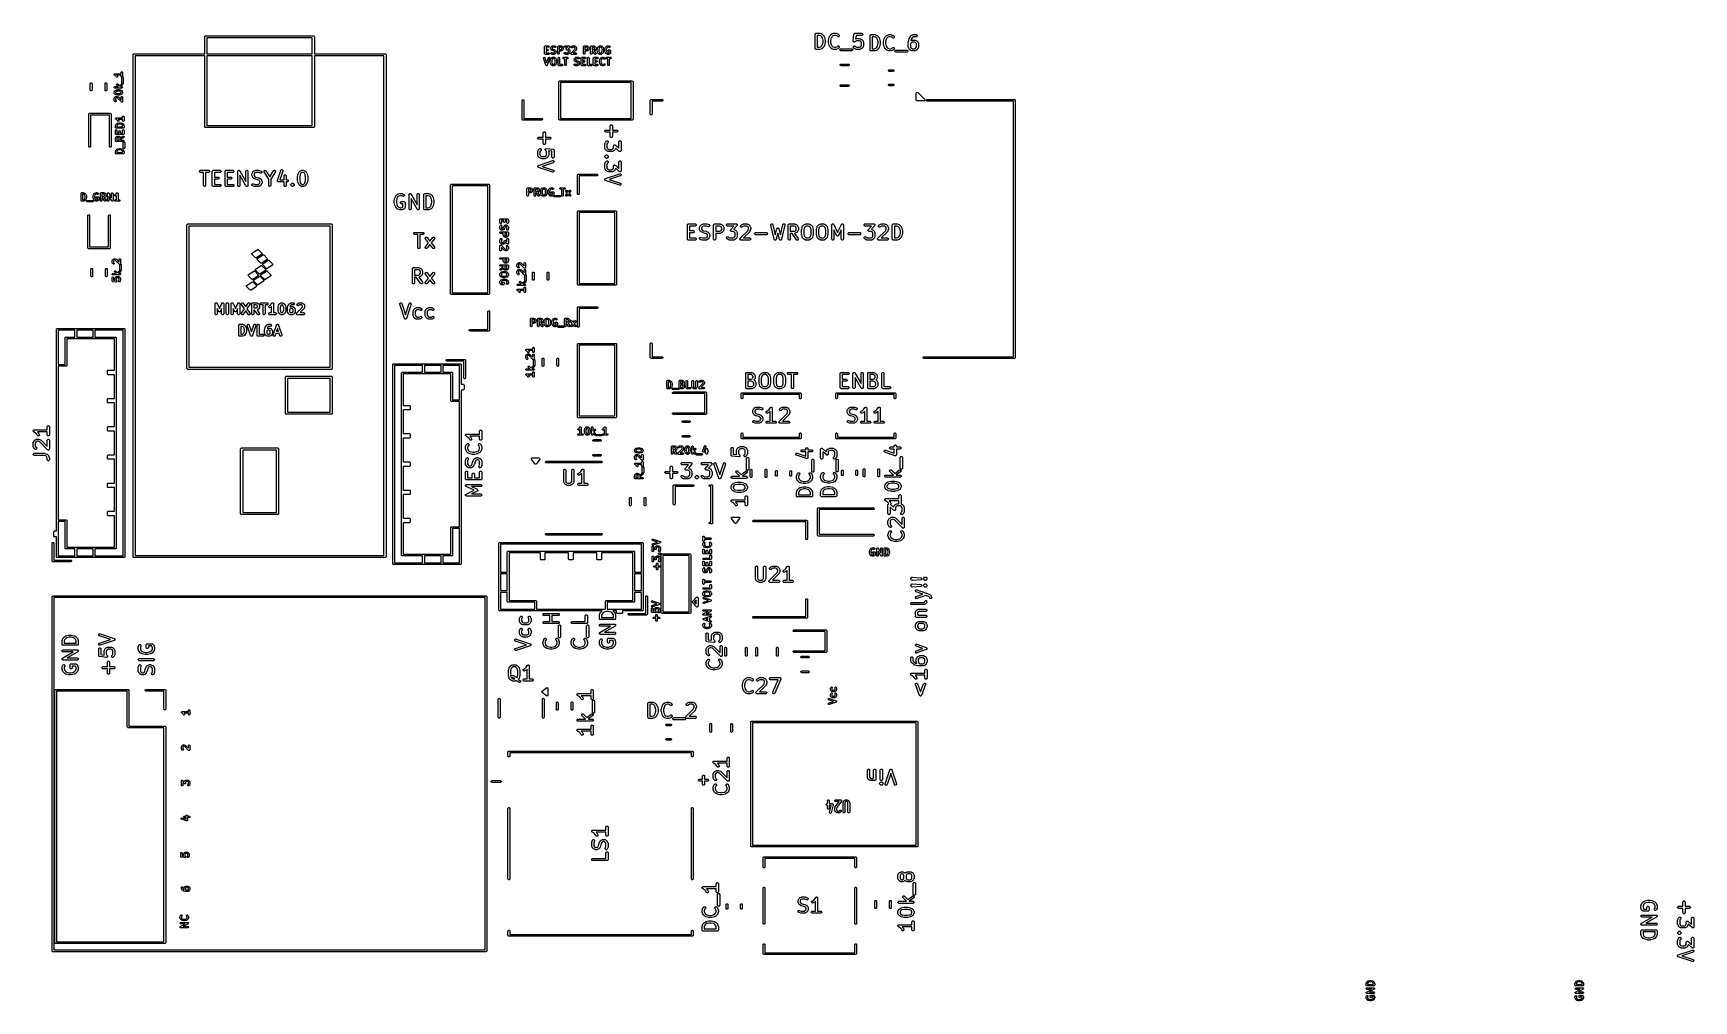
# Model space of a CAD drawing. Extents: x 0.77 to 5.41, y -3.45 to -0.75.
import ezdxf

# ---------------------------------------------------------------- set-up
doc = ezdxf.new("R2010")
doc.units = 0
doc.header["$MEASUREMENT"] = 0
doc.layers.add('BLACK', color=7, linetype='CONTINUOUS')

msp = doc.modelspace()

# ---------------------------------------------------------------- linework, layer by layer
at = {"layer": 'BLACK', "linetype": 'CONTINUOUS'}
for p, q in [((1.2537, -0.7645), (1.2538, -0.7639)), ((1.2537, -0.8116), (1.2537, -0.7645)), ((1.2538, -0.7639), (1.2542, -0.7629)), ((1.2542, -0.7629), (1.2551, -0.762)), ((1.2551, -0.762), (1.2561, -0.7616)), ((1.2561, -0.7616), (1.2567, -0.7616)), ((1.2567, -0.7616), (1.5567, -0.7616)), ((1.2596, -0.7675), (1.2596, -0.8116)), ((1.5537, -0.7675), (1.2596, -0.7675)), ((1.5537, -0.8116), (1.5537, -0.7675)), ((1.5567, -0.7616), (1.5573, -0.7616)), ((1.5573, -0.7616), (1.5583, -0.762)), ((1.5583, -0.762), (1.5591, -0.7629)), ((1.5591, -0.7629), (1.5596, -0.7639)), ((1.5596, -0.7639), (1.5596, -0.7645)), ((1.5596, -0.7645), (1.5596, -0.8116)), ((2.9569, -0.7572), (2.957, -0.7566)), ((2.9569, -0.7966), (2.9569, -0.7572)), ((2.957, -0.7566), (2.9574, -0.7556)), ((2.9574, -0.7556), (2.9582, -0.7548)), ((2.9582, -0.7548), (2.9593, -0.7543)), ((2.9593, -0.7543), (2.9599, -0.7543)), ((2.9599, -0.7543), (2.9693, -0.7543)), ((2.9688, -0.7602), (2.9628, -0.7602)), ((2.9628, -0.7602), (2.9628, -0.7936)), ((2.9733, -0.7617), (2.9688, -0.7602)), ((2.9693, -0.7543), (2.9695, -0.7543)), ((2.9695, -0.7543), (2.9696, -0.7543)), ((2.9696, -0.7543), (2.9697, -0.7543)), ((2.9697, -0.7543), (2.9698, -0.7543)), ((2.9698, -0.7543), (2.9699, -0.7543)), ((2.9699, -0.7543), (2.9702, -0.7544)), ((2.9702, -0.7544), (2.9758, -0.7563)), ((2.9762, -0.7646), (2.9733, -0.7617)), ((2.9758, -0.7563), (2.9763, -0.7565)), ((2.9777, -0.7676), (2.9762, -0.7646)), ((2.9762, -0.7892), (2.9777, -0.7862)), ((2.9763, -0.7565), (2.9764, -0.7566)), ((2.9764, -0.7566), (2.9765, -0.7566)), ((2.9765, -0.7566), (2.977, -0.757)), ((2.977, -0.757), (2.9807, -0.7607)), ((2.9794, -0.7744), (2.9777, -0.7676)), ((2.9777, -0.7862), (2.9794, -0.7793)), ((2.9794, -0.7793), (2.9794, -0.7744)), ((2.9807, -0.7607), (2.9809, -0.761)), ((2.9809, -0.761), (2.981, -0.761)), ((2.981, -0.761), (2.981, -0.7611)), ((2.981, -0.7611), (2.9811, -0.7612)), ((2.9811, -0.7612), (2.9811, -0.7613)), ((2.9811, -0.7613), (2.9813, -0.7615)), ((2.9813, -0.7615), (2.9831, -0.7653)), ((2.9831, -0.7653), (2.9832, -0.7653)), ((2.9832, -0.7653), (2.9832, -0.7653)), ((2.9832, -0.7653), (2.9833, -0.7656)), ((2.9833, -0.7656), (2.9834, -0.7658)), ((2.9834, -0.7658), (2.9834, -0.7658)), ((2.9834, -0.7658), (2.9834, -0.7659)), ((2.9834, -0.7659), (2.9852, -0.7734)), ((2.9852, -0.7804), (2.9834, -0.7879)), ((2.9852, -0.7734), (2.9853, -0.7735)), ((2.9853, -0.7803), (2.9852, -0.7804)), ((2.9853, -0.7735), (2.9853, -0.7735)), ((2.9853, -0.7735), (2.9853, -0.7737)), ((2.9853, -0.7737), (2.9853, -0.7739)), ((2.9853, -0.7739), (2.9853, -0.774)), ((2.9853, -0.774), (2.9853, -0.7741)), ((2.9853, -0.7741), (2.9853, -0.7797)), ((2.9853, -0.7797), (2.9853, -0.7798)), ((2.9853, -0.7798), (2.9853, -0.7799)), ((2.9853, -0.7799), (2.9853, -0.7801)), ((2.9853, -0.7801), (2.9853, -0.7803)), ((2.9853, -0.7803), (2.9853, -0.7803)), ((2.9944, -0.7739), (2.9945, -0.7737)), ((2.9944, -0.774), (2.9944, -0.7739)), ((2.9944, -0.7741), (2.9944, -0.774)), ((2.9944, -0.7797), (2.9944, -0.7741)), ((2.9944, -0.7798), (2.9944, -0.7797)), ((2.9944, -0.7799), (2.9944, -0.7798)), ((2.9945, -0.7801), (2.9944, -0.7799)), ((2.9945, -0.7734), (2.9964, -0.7659)), ((2.9945, -0.7735), (2.9945, -0.7734)), ((2.9945, -0.7737), (2.9945, -0.7735)), ((2.9945, -0.7735), (2.9945, -0.7735)), ((2.9945, -0.7803), (2.9945, -0.7801)), ((2.9945, -0.7804), (2.9945, -0.7803)), ((2.9945, -0.7803), (2.9945, -0.7803)), ((2.9964, -0.7879), (2.9945, -0.7804)), ((2.9964, -0.7658), (2.9965, -0.7656)), ((2.9964, -0.7659), (2.9964, -0.7658)), ((2.9964, -0.7658), (2.9964, -0.7658)), ((2.9965, -0.7656), (2.9966, -0.7653)), ((2.9966, -0.7653), (2.9985, -0.7615)), ((2.9966, -0.7653), (2.9966, -0.7653)), ((2.9966, -0.7653), (2.9966, -0.7653)), ((2.9985, -0.7615), (2.9986, -0.7613)), ((2.9986, -0.7613), (2.9987, -0.7612)), ((2.9987, -0.7611), (2.9988, -0.761)), ((2.9987, -0.7612), (2.9987, -0.7611)), ((2.9988, -0.761), (2.9989, -0.761)), ((2.9989, -0.761), (2.999, -0.7607)), ((2.999, -0.7607), (3.0028, -0.757)), ((3.002, -0.7676), (3.0003, -0.7744)), ((3.0003, -0.7744), (3.0003, -0.7793)), ((3.0003, -0.7793), (3.002, -0.7862)), ((3.0036, -0.7646), (3.002, -0.7676)), ((3.002, -0.7862), (3.0036, -0.7892)), ((3.0028, -0.757), (3.0032, -0.7566)), ((3.0032, -0.7566), (3.0033, -0.7566)), ((3.0033, -0.7566), (3.0034, -0.7565)), ((3.0034, -0.7565), (3.0039, -0.7563)), ((3.0065, -0.7617), (3.0036, -0.7646)), ((3.0039, -0.7563), (3.0096, -0.7544)), ((3.011, -0.7602), (3.0065, -0.7617)), ((3.0096, -0.7544), (3.0099, -0.7543)), ((3.0099, -0.7543), (3.0099, -0.7543)), ((3.0099, -0.7543), (3.01, -0.7543)), ((3.01, -0.7543), (3.0101, -0.7543)), ((3.0101, -0.7543), (3.0102, -0.7543)), ((3.0102, -0.7543), (3.0105, -0.7543)), ((3.0105, -0.7543), (3.0142, -0.7543)), ((3.0138, -0.7602), (3.011, -0.7602)), ((3.0183, -0.7617), (3.0138, -0.7602)), ((3.0142, -0.7543), (3.0145, -0.7543)), ((3.0145, -0.7543), (3.0146, -0.7543)), ((3.0146, -0.7543), (3.0147, -0.7543)), ((3.0147, -0.7543), (3.0148, -0.7543)), ((3.0148, -0.7543), (3.0149, -0.7543)), ((3.0149, -0.7543), (3.0152, -0.7544)), ((3.0152, -0.7544), (3.0208, -0.7563)), ((3.0197, -0.7631), (3.0183, -0.7617)), ((3.0201, -0.7634), (3.0197, -0.7631)), ((3.0212, -0.7639), (3.0201, -0.7634)), ((3.0208, -0.7563), (3.0213, -0.7565)), ((3.0223, -0.7639), (3.0212, -0.7639)), ((3.0213, -0.7565), (3.0214, -0.7566)), ((3.0214, -0.7566), (3.0215, -0.7566)), ((3.0215, -0.7566), (3.022, -0.757)), ((3.022, -0.757), (3.0238, -0.7589)), ((3.0234, -0.7634), (3.0223, -0.7639)), ((3.0242, -0.7626), (3.0234, -0.7634)), ((3.0238, -0.7589), (3.0242, -0.7593)), ((3.0242, -0.7593), (3.0246, -0.7604)), ((3.0246, -0.7615), (3.0242, -0.7626)), ((3.0246, -0.7604), (3.0246, -0.7615)), ((3.0638, -0.7757), (3.0657, -0.7569)), ((3.0638, -0.7762), (3.0638, -0.7757)), ((3.0638, -0.7764), (3.0638, -0.7762)), ((3.0638, -0.7765), (3.0638, -0.7764)), ((3.064, -0.7769), (3.0638, -0.7765)), ((3.0641, -0.7773), (3.064, -0.7769)), ((3.0642, -0.7775), (3.0641, -0.7773)), ((3.0643, -0.7776), (3.0642, -0.7775)), ((3.0646, -0.7779), (3.0643, -0.7776)), ((3.0649, -0.7782), (3.0646, -0.7779)), ((3.065, -0.7783), (3.0649, -0.7782)), ((3.0651, -0.7784), (3.065, -0.7783)), ((3.0655, -0.7786), (3.0651, -0.7784)), ((3.0659, -0.7788), (3.0655, -0.7786)), ((3.0657, -0.7566), (3.0658, -0.7564)), ((3.0657, -0.7567), (3.0657, -0.7566)), ((3.0657, -0.7566), (3.0657, -0.7566)), ((3.0657, -0.7569), (3.0657, -0.7567)), ((3.0658, -0.7564), (3.066, -0.756)), ((3.066, -0.7788), (3.0659, -0.7788)), ((3.066, -0.756), (3.0662, -0.7556)), ((3.0662, -0.7789), (3.066, -0.7788)), ((3.0662, -0.7556), (3.0663, -0.7555)), ((3.0666, -0.7789), (3.0662, -0.7789)), ((3.0663, -0.7553), (3.0667, -0.7551)), ((3.0663, -0.7555), (3.0663, -0.7553)), ((3.067, -0.7789), (3.0666, -0.7789)), ((3.0667, -0.7551), (3.067, -0.7548)), ((3.067, -0.7548), (3.0671, -0.7547)), ((3.0672, -0.7789), (3.067, -0.7789)), ((3.0671, -0.7547), (3.0672, -0.7546)), ((3.0672, -0.7546), (3.0676, -0.7545)), ((3.0673, -0.7789), (3.0672, -0.7789)), ((3.0677, -0.7787), (3.0673, -0.7789)), ((3.0676, -0.7545), (3.068, -0.7543)), ((3.0681, -0.7786), (3.0677, -0.7787)), ((3.068, -0.7543), (3.0683, -0.7543)), ((3.0682, -0.7785), (3.0681, -0.7786)), ((3.0684, -0.7784), (3.0682, -0.7785)), ((3.0683, -0.7543), (3.0683, -0.7543)), ((3.0683, -0.7543), (3.0684, -0.7543)), ((3.0684, -0.7543), (3.0686, -0.7543)), ((3.0688, -0.778), (3.0684, -0.7784)), ((3.0686, -0.7543), (3.0874, -0.7543)), ((3.0704, -0.7765), (3.0688, -0.778)), ((3.0713, -0.7602), (3.0703, -0.7699)), ((3.0703, -0.7699), (3.071, -0.7696)), ((3.0731, -0.7752), (3.0704, -0.7765)), ((3.071, -0.7696), (3.0716, -0.7694)), ((3.0874, -0.7602), (3.0713, -0.7602)), ((3.0716, -0.7694), (3.0717, -0.7694)), ((3.0717, -0.7694), (3.0718, -0.7693)), ((3.0718, -0.7693), (3.0724, -0.7693)), ((3.0724, -0.7693), (3.0817, -0.7693)), ((3.081, -0.7752), (3.0731, -0.7752)), ((3.0837, -0.7765), (3.081, -0.7752)), ((3.0817, -0.7693), (3.0823, -0.7693)), ((3.0823, -0.7693), (3.0824, -0.7694)), ((3.0824, -0.7694), (3.0825, -0.7694)), ((3.0825, -0.7694), (3.0831, -0.7696)), ((3.0831, -0.7696), (3.0868, -0.7714)), ((3.0849, -0.7777), (3.0837, -0.7765)), ((3.0863, -0.7804), (3.0849, -0.7777)), ((3.0863, -0.7884), (3.0863, -0.7804)), ((3.0868, -0.7714), (3.0871, -0.7716)), ((3.0871, -0.7716), (3.0871, -0.7716)), ((3.0871, -0.7716), (3.0872, -0.7717)), ((3.0872, -0.7717), (3.0873, -0.7718)), ((3.0873, -0.7718), (3.0874, -0.7718)), ((3.0874, -0.7543), (3.0879, -0.7543)), ((3.0879, -0.7601), (3.0874, -0.7602)), ((3.0874, -0.7718), (3.0876, -0.772)), ((3.0876, -0.772), (3.0895, -0.7739)), ((3.0879, -0.7543), (3.089, -0.7548)), ((3.089, -0.7597), (3.0879, -0.7601)), ((3.089, -0.7548), (3.0898, -0.7556)), ((3.0898, -0.7589), (3.089, -0.7597)), ((3.0895, -0.7739), (3.0896, -0.7741)), ((3.0896, -0.7741), (3.0897, -0.7742)), ((3.0897, -0.7742), (3.0898, -0.7742)), ((3.0898, -0.7556), (3.0903, -0.7566)), ((3.0903, -0.7578), (3.0898, -0.7589)), ((3.0898, -0.7742), (3.0898, -0.7743)), ((3.0898, -0.7743), (3.0898, -0.7744)), ((3.0898, -0.7744), (3.09, -0.7746)), ((3.09, -0.7746), (3.0919, -0.7784)), ((3.0903, -0.7566), (3.0903, -0.7578)), ((3.0919, -0.7784), (3.0921, -0.7789)), ((3.0921, -0.7789), (3.0921, -0.779)), ((3.0921, -0.779), (3.0921, -0.7791)), ((3.0921, -0.7791), (3.0922, -0.7797)), ((3.0922, -0.7797), (3.0922, -0.7891)), ((3.1105, -0.7606), (3.111, -0.7595)), ((3.1105, -0.7612), (3.1105, -0.7606)), ((3.1105, -0.8005), (3.1105, -0.7612)), ((3.111, -0.7595), (3.1118, -0.7587)), ((3.1118, -0.7587), (3.1128, -0.7583)), ((3.1128, -0.7583), (3.1134, -0.7582)), ((3.1134, -0.7582), (3.1228, -0.7582)), ((3.1223, -0.7641), (3.1164, -0.7641)), ((3.1164, -0.7641), (3.1164, -0.7976)), ((3.1268, -0.7656), (3.1223, -0.7641)), ((3.1228, -0.7582), (3.1231, -0.7582)), ((3.1231, -0.7582), (3.1232, -0.7582)), ((3.1232, -0.7582), (3.1233, -0.7582)), ((3.1233, -0.7582), (3.1234, -0.7583)), ((3.1234, -0.7583), (3.1234, -0.7583)), ((3.1234, -0.7583), (3.1237, -0.7583)), ((3.1237, -0.7583), (3.1294, -0.7602)), ((3.1297, -0.7685), (3.1268, -0.7656)), ((3.1294, -0.7602), (3.1299, -0.7605)), ((3.1313, -0.7716), (3.1297, -0.7685)), ((3.1299, -0.7605), (3.13, -0.7605)), ((3.13, -0.7605), (3.1301, -0.7606)), ((3.1301, -0.7606), (3.1305, -0.7609)), ((3.1305, -0.7609), (3.1343, -0.7647)), ((3.133, -0.7784), (3.1313, -0.7716)), ((3.1313, -0.7901), (3.133, -0.7833)), ((3.133, -0.7833), (3.133, -0.7784)), ((3.1343, -0.7647), (3.1344, -0.7649)), ((3.1344, -0.7649), (3.1345, -0.765)), ((3.1345, -0.765), (3.1346, -0.7651)), ((3.1346, -0.7651), (3.1346, -0.7651)), ((3.1346, -0.7651), (3.1347, -0.7652)), ((3.1347, -0.7652), (3.1348, -0.7655)), ((3.1348, -0.7655), (3.1367, -0.7692)), ((3.1367, -0.7692), (3.1367, -0.7692)), ((3.1367, -0.7692), (3.1367, -0.7693)), ((3.1367, -0.7693), (3.1368, -0.7695)), ((3.1368, -0.7695), (3.1369, -0.7697)), ((3.1369, -0.7697), (3.1369, -0.7698)), ((3.1369, -0.7698), (3.1369, -0.7698)), ((3.1369, -0.7698), (3.1388, -0.7773)), ((3.1388, -0.7844), (3.1369, -0.7919)), ((3.1388, -0.7773), (3.1388, -0.7774)), ((3.1388, -0.7774), (3.1388, -0.7774)), ((3.1388, -0.7774), (3.1388, -0.7777)), ((3.1388, -0.7777), (3.1389, -0.7779)), ((3.1389, -0.7838), (3.1388, -0.784)), ((3.1388, -0.784), (3.1388, -0.7842)), ((3.1388, -0.7842), (3.1388, -0.7843)), ((3.1388, -0.7843), (3.1388, -0.7844)), ((3.1389, -0.7779), (3.1389, -0.7779)), ((3.1389, -0.7779), (3.1389, -0.778)), ((3.1389, -0.778), (3.1389, -0.7836)), ((3.1389, -0.7836), (3.1389, -0.7837)), ((3.1389, -0.7837), (3.1389, -0.7838)), ((3.148, -0.7774), (3.1481, -0.7773)), ((3.148, -0.7777), (3.148, -0.7774)), ((3.148, -0.7774), (3.148, -0.7774)), ((3.148, -0.7779), (3.148, -0.7777)), ((3.148, -0.778), (3.148, -0.7779)), ((3.148, -0.7779), (3.148, -0.7779)), ((3.148, -0.7836), (3.148, -0.778)), ((3.148, -0.7837), (3.148, -0.7836)), ((3.148, -0.7838), (3.148, -0.7837)), ((3.148, -0.784), (3.148, -0.7838)), ((3.148, -0.7842), (3.148, -0.784)), ((3.148, -0.7843), (3.148, -0.7842)), ((3.1481, -0.7844), (3.148, -0.7843)), ((3.1481, -0.7773), (3.1499, -0.7698)), ((3.1499, -0.7919), (3.1481, -0.7844)), ((3.1499, -0.7697), (3.15, -0.7695)), ((3.1499, -0.7698), (3.1499, -0.7697)), ((3.1499, -0.7698), (3.1499, -0.7698)), ((3.15, -0.7695), (3.1501, -0.7693)), ((3.1501, -0.7693), (3.1501, -0.7692)), ((3.1501, -0.7692), (3.1502, -0.7692)), ((3.1502, -0.7692), (3.152, -0.7655)), ((3.152, -0.7655), (3.1522, -0.7652)), ((3.1522, -0.7652), (3.1522, -0.7651)), ((3.1522, -0.7651), (3.1523, -0.7651)), ((3.1523, -0.765), (3.1524, -0.7649)), ((3.1523, -0.7651), (3.1523, -0.765)), ((3.1524, -0.7649), (3.1526, -0.7647)), ((3.1526, -0.7647), (3.1563, -0.7609)), ((3.1556, -0.7716), (3.1539, -0.7784)), ((3.1539, -0.7784), (3.1539, -0.7833)), ((3.1539, -0.7833), (3.1556, -0.7901)), ((3.1571, -0.7685), (3.1556, -0.7716)), ((3.1563, -0.7609), (3.1568, -0.7606)), ((3.1568, -0.7606), (3.1569, -0.7605)), ((3.1569, -0.7605), (3.157, -0.7605)), ((3.157, -0.7605), (3.1575, -0.7602)), ((3.16, -0.7656), (3.1571, -0.7685)), ((3.1575, -0.7602), (3.1631, -0.7583)), ((3.1645, -0.7641), (3.16, -0.7656)), ((3.1631, -0.7583), (3.1634, -0.7583)), ((3.1634, -0.7583), (3.1635, -0.7583)), ((3.1635, -0.7583), (3.1636, -0.7582)), ((3.1636, -0.7582), (3.1637, -0.7582)), ((3.1637, -0.7582), (3.1638, -0.7582)), ((3.1638, -0.7582), (3.164, -0.7582)), ((3.164, -0.7582), (3.1678, -0.7582)), ((3.1673, -0.7641), (3.1645, -0.7641)), ((3.1718, -0.7656), (3.1673, -0.7641)), ((3.1678, -0.7582), (3.1681, -0.7582)), ((3.1681, -0.7582), (3.1682, -0.7582)), ((3.1682, -0.7582), (3.1683, -0.7582)), ((3.1683, -0.7582), (3.1684, -0.7583)), ((3.1684, -0.7583), (3.1684, -0.7583)), ((3.1684, -0.7583), (3.1687, -0.7583)), ((3.1687, -0.7583), (3.1743, -0.7602)), ((3.1732, -0.767), (3.1718, -0.7656)), ((3.1737, -0.7674), (3.1732, -0.767)), ((3.1747, -0.7678), (3.1737, -0.7674)), ((3.1743, -0.7602), (3.1749, -0.7605)), ((3.1759, -0.7678), (3.1747, -0.7678)), ((3.1749, -0.7605), (3.175, -0.7605)), ((3.175, -0.7605), (3.1751, -0.7606)), ((3.1751, -0.7606), (3.1755, -0.7609)), ((3.1755, -0.7609), (3.1774, -0.7628)), ((3.1769, -0.7674), (3.1759, -0.7678)), ((3.1777, -0.7665), (3.1769, -0.7674)), ((3.1774, -0.7628), (3.1777, -0.7633)), ((3.1777, -0.7633), (3.1782, -0.7643)), ((3.1782, -0.7655), (3.1777, -0.7665)), ((3.1782, -0.7643), (3.1782, -0.7655)), ((3.2173, -0.7779), (3.2174, -0.7777)), ((3.2173, -0.778), (3.2173, -0.7779)), ((3.2173, -0.7779), (3.2173, -0.7779)), ((3.2173, -0.793), (3.2173, -0.778)), ((3.2174, -0.7773), (3.2193, -0.7698)), ((3.2174, -0.7774), (3.2174, -0.7773)), ((3.2174, -0.7777), (3.2174, -0.7774)), ((3.2174, -0.7774), (3.2174, -0.7774)), ((3.2193, -0.7698), (3.2194, -0.7695)), ((3.2194, -0.7694), (3.2195, -0.7693)), ((3.2194, -0.7695), (3.2194, -0.7694)), ((3.2195, -0.7692), (3.2197, -0.7689)), ((3.2195, -0.7693), (3.2195, -0.7692)), ((3.2195, -0.7693), (3.2195, -0.7693)), ((3.2197, -0.7689), (3.2235, -0.7633)), ((3.2246, -0.7816), (3.2232, -0.7843)), ((3.2232, -0.7843), (3.2232, -0.7923)), ((3.2235, -0.7633), (3.2236, -0.763)), ((3.2235, -0.7633), (3.2235, -0.7633)), ((3.2235, -0.7633), (3.2235, -0.7633)), ((3.2236, -0.763), (3.2238, -0.7628)), ((3.2238, -0.7628), (3.2257, -0.7609)), ((3.2238, -0.7628), (3.2238, -0.7628)), ((3.2238, -0.7628), (3.2238, -0.7628)), ((3.2249, -0.7717), (3.2242, -0.7747)), ((3.2242, -0.7747), (3.2265, -0.7735)), ((3.2258, -0.7804), (3.2246, -0.7816)), ((3.2282, -0.7668), (3.2249, -0.7717)), ((3.2257, -0.7609), (3.2259, -0.7608)), ((3.2285, -0.7791), (3.2258, -0.7804)), ((3.2259, -0.7608), (3.226, -0.7607)), ((3.226, -0.7607), (3.2261, -0.7606)), ((3.2261, -0.7606), (3.2262, -0.7605)), ((3.2261, -0.7606), (3.2261, -0.7606)), ((3.2262, -0.7605), (3.2265, -0.7604)), ((3.2265, -0.7604), (3.2302, -0.7585)), ((3.2265, -0.7735), (3.227, -0.7733)), ((3.227, -0.7733), (3.2271, -0.7733)), ((3.2271, -0.7733), (3.2272, -0.7733)), ((3.2272, -0.7733), (3.2278, -0.7732)), ((3.2278, -0.7732), (3.2353, -0.7732)), ((3.2295, -0.7655), (3.2282, -0.7668)), ((3.2346, -0.7791), (3.2285, -0.7791)), ((3.2322, -0.7641), (3.2295, -0.7655)), ((3.2302, -0.7585), (3.2308, -0.7583)), ((3.2308, -0.7583), (3.2309, -0.7583)), ((3.2309, -0.7583), (3.231, -0.7583)), ((3.231, -0.7583), (3.2315, -0.7582)), ((3.2315, -0.7582), (3.239, -0.7582)), ((3.239, -0.7641), (3.2322, -0.7641)), ((3.2373, -0.7804), (3.2346, -0.7791)), ((3.2353, -0.7732), (3.2359, -0.7733)), ((3.2359, -0.7733), (3.236, -0.7733)), ((3.236, -0.7733), (3.2361, -0.7733)), ((3.2361, -0.7733), (3.2366, -0.7735)), ((3.2366, -0.7735), (3.2404, -0.7754)), ((3.2385, -0.7816), (3.2373, -0.7804)), ((3.2398, -0.7843), (3.2385, -0.7816)), ((3.239, -0.7582), (3.2396, -0.7583)), ((3.2396, -0.764), (3.239, -0.7641)), ((3.2396, -0.7583), (3.2407, -0.7587)), ((3.2407, -0.7636), (3.2396, -0.764)), ((3.2398, -0.7923), (3.2398, -0.7843)), ((3.2404, -0.7754), (3.2406, -0.7755)), ((3.2406, -0.7755), (3.2407, -0.7756)), ((3.2407, -0.7587), (3.2415, -0.7595)), ((3.2415, -0.7628), (3.2407, -0.7636)), ((3.2407, -0.7756), (3.2408, -0.7756)), ((3.2408, -0.7756), (3.2408, -0.7757)), ((3.2408, -0.7757), (3.2409, -0.7757)), ((3.2409, -0.7757), (3.2411, -0.7759)), ((3.2411, -0.7759), (3.243, -0.7778)), ((3.2415, -0.7595), (3.2419, -0.7606)), ((3.2419, -0.7617), (3.2415, -0.7628)), ((3.2419, -0.7606), (3.2419, -0.7617)), ((3.243, -0.7778), (3.2432, -0.778)), ((3.2432, -0.778), (3.2432, -0.7781)), ((3.2432, -0.7781), (3.2433, -0.7782)), ((3.2433, -0.7782), (3.2434, -0.7783)), ((3.2434, -0.7783), (3.2434, -0.7783)), ((3.2434, -0.7783), (3.2435, -0.7786)), ((3.2435, -0.7786), (3.2454, -0.7823)), ((3.2454, -0.7823), (3.2456, -0.7829)), ((3.2456, -0.7829), (3.2456, -0.783)), ((3.2456, -0.783), (3.2457, -0.7831)), ((3.2457, -0.7831), (3.2457, -0.7836)), ((3.2457, -0.7836), (3.2457, -0.793)), ((1.0537, -0.8145), (1.0538, -0.8139)), ((1.0537, -2.2145), (1.0537, -0.8145)), ((1.0538, -0.8139), (1.0542, -0.8129)), ((1.0542, -0.8129), (1.0551, -0.812)), ((1.0551, -0.812), (1.0561, -0.8116)), ((1.0561, -0.8116), (1.0567, -0.8116)), ((1.0567, -0.8116), (1.2537, -0.8116)), ((1.2537, -0.8175), (1.0596, -0.8175)), ((1.0596, -0.8175), (1.0596, -2.2116)), ((1.2537, -1.0145), (1.2537, -0.8175)), ((1.2596, -0.8116), (1.5537, -0.8116)), ((1.2596, -0.8175), (1.2596, -1.0116)), ((1.5537, -0.8175), (1.2596, -0.8175)), ((1.5537, -1.0116), (1.5537, -0.8175)), ((1.5596, -0.8116), (1.7567, -0.8116)), ((1.5596, -0.8175), (1.5596, -1.0145)), ((1.7537, -0.8175), (1.5596, -0.8175)), ((1.7537, -2.2116), (1.7537, -0.8175)), ((1.7567, -0.8116), (1.7573, -0.8116)), ((1.7573, -0.8116), (1.7583, -0.812)), ((1.7583, -0.812), (1.7591, -0.8129)), ((1.7591, -0.8129), (1.7596, -0.8139)), ((1.7596, -0.8139), (1.7596, -0.8145)), ((1.7596, -0.8145), (1.7596, -2.2145)), ((2.1994, -0.8232), (2.2, -0.8218)), ((2.1994, -0.8239), (2.1994, -0.8232)), ((2.206, -0.8436), (2.1994, -0.8239)), ((2.2, -0.8218), (2.2015, -0.8213)), ((2.2015, -0.8213), (2.2028, -0.822)), ((2.2022, -0.7916), (2.2023, -0.7909)), ((2.2022, -0.8113), (2.2022, -0.7916)), ((2.2023, -0.8121), (2.2022, -0.8113)), ((2.2023, -0.7909), (2.2034, -0.7898)), ((2.2034, -0.8131), (2.2023, -0.8121)), ((2.2028, -0.822), (2.2032, -0.8227)), ((2.2032, -0.8227), (2.2079, -0.8368)), ((2.2034, -0.7898), (2.2041, -0.7896)), ((2.2041, -0.8133), (2.2034, -0.8131)), ((2.2041, -0.7896), (2.2135, -0.7896)), ((2.2135, -0.8133), (2.2041, -0.8133)), ((2.2135, -0.7936), (2.2061, -0.7936)), ((2.2061, -0.7936), (2.2061, -0.799)), ((2.2061, -0.799), (2.2107, -0.799)), ((2.2107, -0.803), (2.2061, -0.803)), ((2.2061, -0.803), (2.2061, -0.8093)), ((2.2061, -0.8093), (2.2135, -0.8093)), ((2.2079, -0.8368), (2.2126, -0.8227)), ((2.2163, -0.8239), (2.2097, -0.8436)), ((2.2107, -0.799), (2.2114, -0.7992)), ((2.2114, -0.8028), (2.2107, -0.803)), ((2.2114, -0.7992), (2.2125, -0.8002)), ((2.2125, -0.8017), (2.2114, -0.8028)), ((2.2125, -0.8002), (2.2125, -0.8017)), ((2.2126, -0.8227), (2.213, -0.822)), ((2.213, -0.822), (2.2143, -0.8213)), ((2.2135, -0.7896), (2.2143, -0.7898)), ((2.2143, -0.7934), (2.2135, -0.7936)), ((2.2135, -0.8093), (2.2143, -0.8095)), ((2.2143, -0.8131), (2.2135, -0.8133)), ((2.2143, -0.7898), (2.2153, -0.7909)), ((2.2153, -0.7924), (2.2143, -0.7934)), ((2.2143, -0.8095), (2.2153, -0.8105)), ((2.2153, -0.8121), (2.2143, -0.8131)), ((2.2143, -0.8213), (2.2157, -0.8218)), ((2.2153, -0.7909), (2.2153, -0.7924)), ((2.2153, -0.8105), (2.2153, -0.8121)), ((2.2157, -0.8218), (2.2164, -0.8232)), ((2.2164, -0.8232), (2.2163, -0.8239)), ((2.2181, -0.8296), (2.2182, -0.8294)), ((2.2181, -0.8299), (2.2181, -0.8296)), ((2.2181, -0.8364), (2.2181, -0.8299)), ((2.2182, -0.8294), (2.2191, -0.8256)), ((2.219, -0.7952), (2.2191, -0.7949)), ((2.2191, -0.7953), (2.219, -0.7952)), ((2.219, -0.7954), (2.2191, -0.7953)), ((2.219, -0.7972), (2.219, -0.7954)), ((2.2191, -0.7973), (2.219, -0.7972)), ((2.219, -0.7974), (2.2191, -0.7973)), ((2.2191, -0.7977), (2.219, -0.7974)), ((2.219, -0.8105), (2.2195, -0.8091)), ((2.2197, -0.8119), (2.219, -0.8105)), ((2.2191, -0.7949), (2.2192, -0.7946)), ((2.2192, -0.798), (2.2191, -0.7977)), ((2.2191, -0.8256), (2.2192, -0.8254)), ((2.2192, -0.7945), (2.2202, -0.7926)), ((2.2192, -0.7946), (2.2192, -0.7945)), ((2.2192, -0.7946), (2.2192, -0.7946)), ((2.2192, -0.7981), (2.2192, -0.798)), ((2.2192, -0.798), (2.2192, -0.798)), ((2.2202, -0.8), (2.2192, -0.7981)), ((2.2192, -0.8254), (2.2193, -0.8252)), ((2.2192, -0.8254), (2.2192, -0.8254)), ((2.2193, -0.8252), (2.2194, -0.8249)), ((2.2194, -0.8249), (2.2195, -0.8249)), ((2.2195, -0.8091), (2.2209, -0.8084)), ((2.2195, -0.8249), (2.2196, -0.8247)), ((2.2196, -0.8247), (2.2215, -0.8229)), ((2.2204, -0.8122), (2.2197, -0.8119)), ((2.2202, -0.7926), (2.2204, -0.7924)), ((2.2204, -0.8002), (2.2202, -0.8)), ((2.2204, -0.7924), (2.2205, -0.7921)), ((2.2205, -0.8005), (2.2204, -0.8002)), ((2.2232, -0.8132), (2.2204, -0.8122)), ((2.2205, -0.7921), (2.2215, -0.7912)), ((2.2215, -0.8014), (2.2205, -0.8005)), ((2.2209, -0.8084), (2.2216, -0.8085)), ((2.2215, -0.7912), (2.2217, -0.791)), ((2.2217, -0.8016), (2.2215, -0.8014)), ((2.2215, -0.8229), (2.2217, -0.8227)), ((2.2216, -0.8085), (2.2241, -0.8093)), ((2.2217, -0.791), (2.222, -0.7908)), ((2.222, -0.8018), (2.2217, -0.8016)), ((2.2217, -0.8227), (2.222, -0.8225)), ((2.222, -0.7908), (2.2239, -0.7899)), ((2.2239, -0.8028), (2.222, -0.8018)), ((2.222, -0.8225), (2.2239, -0.8215)), ((2.2228, -0.8271), (2.222, -0.8301)), ((2.222, -0.8301), (2.222, -0.8362)), ((2.224, -0.8259), (2.2228, -0.8271)), ((2.2236, -0.7947), (2.223, -0.7958)), ((2.223, -0.7958), (2.223, -0.7968)), ((2.223, -0.7968), (2.2236, -0.7979)), ((2.2235, -0.8132), (2.2232, -0.8132)), ((2.2238, -0.8133), (2.2235, -0.8132)), ((2.224, -0.7942), (2.2236, -0.7947)), ((2.2236, -0.7979), (2.224, -0.7984)), ((2.2285, -0.8133), (2.2238, -0.8133)), ((2.2239, -0.7899), (2.224, -0.7898)), ((2.2241, -0.8028), (2.2239, -0.8028)), ((2.2239, -0.8215), (2.224, -0.8215)), ((2.224, -0.7898), (2.2243, -0.7897)), ((2.224, -0.7898), (2.224, -0.7898)), ((2.2252, -0.7936), (2.224, -0.7942)), ((2.224, -0.7984), (2.2254, -0.7991)), ((2.224, -0.8215), (2.2243, -0.8214)), ((2.224, -0.8215), (2.224, -0.8215)), ((2.2252, -0.8253), (2.224, -0.8259)), ((2.2243, -0.8029), (2.2241, -0.8028)), ((2.2241, -0.8093), (2.228, -0.8093)), ((2.2243, -0.7897), (2.2246, -0.7897)), ((2.2278, -0.8038), (2.2243, -0.8029)), ((2.2243, -0.8214), (2.2246, -0.8213)), ((2.2246, -0.7897), (2.2247, -0.7897)), ((2.2246, -0.8213), (2.2247, -0.8214)), ((2.2247, -0.7897), (2.2247, -0.7896)), ((2.2247, -0.7896), (2.2294, -0.7896)), ((2.2247, -0.8214), (2.2247, -0.8213)), ((2.2247, -0.8213), (2.2285, -0.8213)), ((2.2291, -0.7936), (2.2252, -0.7936)), ((2.228, -0.8253), (2.2252, -0.8253)), ((2.2254, -0.7991), (2.229, -0.8)), ((2.2292, -0.8045), (2.2278, -0.8038)), ((2.228, -0.8093), (2.2292, -0.8087)), ((2.2292, -0.8259), (2.228, -0.8253)), ((2.2286, -0.8132), (2.2285, -0.8133)), ((2.2285, -0.8213), (2.2286, -0.8214)), ((2.2289, -0.8132), (2.2286, -0.8133)), ((2.2286, -0.8133), (2.2286, -0.8132)), ((2.2286, -0.8214), (2.2286, -0.8213)), ((2.2286, -0.8213), (2.2289, -0.8214)), ((2.2293, -0.8131), (2.2289, -0.8132)), ((2.2289, -0.8214), (2.2293, -0.8215)), ((2.229, -0.8), (2.2292, -0.8001)), ((2.2316, -0.7944), (2.2291, -0.7936)), ((2.2292, -0.8001), (2.2294, -0.8002)), ((2.2297, -0.805), (2.2292, -0.8045)), ((2.2292, -0.8087), (2.2297, -0.8083)), ((2.2305, -0.8271), (2.2292, -0.8259)), ((2.2294, -0.8131), (2.2293, -0.8131)), ((2.2293, -0.8131), (2.2293, -0.8131)), ((2.2293, -0.8215), (2.2293, -0.8215)), ((2.2293, -0.8215), (2.2294, -0.8215)), ((2.2294, -0.7896), (2.2297, -0.7897)), ((2.2294, -0.8002), (2.2313, -0.8011)), ((2.2313, -0.8121), (2.2294, -0.8131)), ((2.2294, -0.8215), (2.2313, -0.8225)), ((2.2297, -0.7897), (2.2301, -0.7897)), ((2.2303, -0.8061), (2.2297, -0.805)), ((2.2297, -0.8083), (2.2303, -0.8071)), ((2.2301, -0.7897), (2.2329, -0.7907)), ((2.2303, -0.8071), (2.2303, -0.8061)), ((2.2312, -0.8301), (2.2305, -0.8271)), ((2.2312, -0.8362), (2.2312, -0.8301)), ((2.2313, -0.8011), (2.2315, -0.8013)), ((2.2315, -0.8119), (2.2313, -0.8121)), ((2.2313, -0.8225), (2.2315, -0.8227)), ((2.2315, -0.8013), (2.2318, -0.8015)), ((2.2318, -0.8118), (2.2315, -0.8119)), ((2.2315, -0.8227), (2.2318, -0.8229)), ((2.2324, -0.7945), (2.2316, -0.7944)), ((2.2318, -0.8015), (2.2327, -0.8024)), ((2.2327, -0.8108), (2.2318, -0.8118)), ((2.2318, -0.8229), (2.2336, -0.8247)), ((2.2337, -0.7938), (2.2324, -0.7945)), ((2.2327, -0.8024), (2.2329, -0.8027)), ((2.2329, -0.8106), (2.2327, -0.8108)), ((2.2329, -0.7907), (2.2335, -0.7911)), ((2.2329, -0.8027), (2.2331, -0.8029)), ((2.2331, -0.8103), (2.2329, -0.8106)), ((2.2331, -0.8029), (2.234, -0.8048)), ((2.234, -0.8084), (2.2331, -0.8103)), ((2.2335, -0.7911), (2.2342, -0.7924)), ((2.2336, -0.8247), (2.2338, -0.8249)), ((2.2342, -0.7924), (2.2337, -0.7938)), ((2.2338, -0.8249), (2.2338, -0.8249)), ((2.2338, -0.8249), (2.2339, -0.8252)), ((2.2339, -0.8252), (2.2341, -0.8254)), ((2.234, -0.8048), (2.234, -0.8049)), ((2.234, -0.8049), (2.2341, -0.8049)), ((2.2341, -0.8083), (2.234, -0.8083)), ((2.234, -0.8083), (2.234, -0.8084)), ((2.2341, -0.8049), (2.2341, -0.8052)), ((2.2341, -0.8052), (2.2342, -0.8055)), ((2.2342, -0.8077), (2.2341, -0.808)), ((2.2341, -0.808), (2.2341, -0.8083)), ((2.2341, -0.8254), (2.2341, -0.8254)), ((2.2341, -0.8254), (2.2342, -0.8256)), ((2.2342, -0.8055), (2.2342, -0.8056)), ((2.2342, -0.8056), (2.2342, -0.8057)), ((2.2342, -0.8057), (2.2342, -0.8076)), ((2.2342, -0.8076), (2.2342, -0.8076)), ((2.2342, -0.8076), (2.2342, -0.8077)), ((2.2342, -0.8256), (2.2351, -0.8294)), ((2.2351, -0.8294), (2.2351, -0.8296)), ((2.2351, -0.8296), (2.2352, -0.8299)), ((2.2352, -0.8299), (2.2352, -0.8364)), ((2.2387, -0.7916), (2.2389, -0.7909)), ((2.2387, -0.8113), (2.2387, -0.7916)), ((2.2389, -0.8121), (2.2387, -0.8113)), ((2.2389, -0.7909), (2.2399, -0.7898)), ((2.2399, -0.8131), (2.2389, -0.8121)), ((2.2397, -0.8233), (2.2398, -0.8226)), ((2.2397, -0.843), (2.2397, -0.8233)), ((2.2398, -0.8226), (2.2409, -0.8215)), ((2.2399, -0.7898), (2.2407, -0.7896)), ((2.2414, -0.8131), (2.2399, -0.8131)), ((2.2407, -0.7896), (2.2482, -0.7896)), ((2.2409, -0.8215), (2.2424, -0.8215)), ((2.2425, -0.8121), (2.2414, -0.8131)), ((2.2424, -0.8215), (2.2434, -0.8226)), ((2.2427, -0.8113), (2.2425, -0.8121)), ((2.2477, -0.7936), (2.2427, -0.7936)), ((2.2427, -0.7936), (2.2427, -0.8)), ((2.2427, -0.8), (2.2477, -0.8)), ((2.2482, -0.8039), (2.2427, -0.8039)), ((2.2427, -0.8039), (2.2427, -0.8113)), ((2.2434, -0.8226), (2.2436, -0.8233)), ((2.2436, -0.8233), (2.2436, -0.841)), ((2.2489, -0.7942), (2.2477, -0.7936)), ((2.2477, -0.8), (2.2489, -0.7994)), ((2.2482, -0.7896), (2.2483, -0.7897)), ((2.2483, -0.8039), (2.2482, -0.8039)), ((2.2483, -0.7897), (2.2483, -0.7897)), ((2.2483, -0.7897), (2.2486, -0.7897)), ((2.2486, -0.8038), (2.2483, -0.8039)), ((2.2483, -0.8039), (2.2483, -0.8039)), ((2.2486, -0.7897), (2.2489, -0.7898)), ((2.2489, -0.8037), (2.2486, -0.8038)), ((2.2489, -0.7898), (2.249, -0.7898)), ((2.2494, -0.7947), (2.2489, -0.7942)), ((2.2489, -0.7994), (2.2494, -0.7989)), ((2.249, -0.8037), (2.2489, -0.8037)), ((2.249, -0.7898), (2.2491, -0.7899)), ((2.2491, -0.8037), (2.249, -0.8037)), ((2.2491, -0.7899), (2.2509, -0.7908)), ((2.2509, -0.8028), (2.2491, -0.8037)), ((2.25, -0.7958), (2.2494, -0.7947)), ((2.2494, -0.7989), (2.25, -0.7977)), ((2.25, -0.7977), (2.25, -0.7958)), ((2.2509, -0.7908), (2.2512, -0.791)), ((2.2512, -0.8026), (2.2509, -0.8028)), ((2.2512, -0.791), (2.2515, -0.7912)), ((2.2515, -0.8024), (2.2512, -0.8026)), ((2.2515, -0.7912), (2.2524, -0.7921)), ((2.2524, -0.8014), (2.2515, -0.8024)), ((2.2524, -0.7921), (2.2526, -0.7924)), ((2.2526, -0.8012), (2.2524, -0.8014)), ((2.2526, -0.7924), (2.2528, -0.7926)), ((2.2528, -0.8009), (2.2526, -0.8012)), ((2.2528, -0.7926), (2.2537, -0.7945)), ((2.2537, -0.7991), (2.2528, -0.8009)), ((2.2529, -0.8226), (2.254, -0.8215)), ((2.2529, -0.8241), (2.2529, -0.8226)), ((2.254, -0.8251), (2.2529, -0.8241)), ((2.2537, -0.7945), (2.2537, -0.7946)), ((2.2537, -0.7946), (2.2538, -0.7946)), ((2.2538, -0.7989), (2.2537, -0.799)), ((2.2537, -0.799), (2.2537, -0.7991)), ((2.2538, -0.7946), (2.2538, -0.7949)), ((2.2538, -0.7949), (2.2539, -0.7952)), ((2.2539, -0.7983), (2.2538, -0.7986)), ((2.2538, -0.7986), (2.2538, -0.7989)), ((2.2539, -0.7952), (2.2539, -0.7953)), ((2.2539, -0.7953), (2.2539, -0.7954)), ((2.2539, -0.7954), (2.2539, -0.7982)), ((2.2539, -0.7982), (2.2539, -0.7983)), ((2.2539, -0.7983), (2.2539, -0.7983)), ((2.254, -0.8215), (2.2547, -0.8213)), ((2.2547, -0.8253), (2.254, -0.8251)), ((2.2547, -0.8213), (2.266, -0.8213)), ((2.2584, -0.8253), (2.2547, -0.8253)), ((2.2567, -0.7909), (2.2577, -0.7898)), ((2.2567, -0.7924), (2.2567, -0.7909)), ((2.2577, -0.7934), (2.2567, -0.7924)), ((2.2567, -0.8087), (2.2577, -0.8076)), ((2.2567, -0.8102), (2.2567, -0.8087)), ((2.2571, -0.8108), (2.2567, -0.8102)), ((2.258, -0.8118), (2.2571, -0.8108)), ((2.2577, -0.7898), (2.2585, -0.7896)), ((2.2585, -0.7936), (2.2577, -0.7934)), ((2.2577, -0.8076), (2.2592, -0.8076)), ((2.2583, -0.8119), (2.258, -0.8118)), ((2.2586, -0.8121), (2.2583, -0.8119)), ((2.2584, -0.843), (2.2584, -0.8253)), ((2.2585, -0.7896), (2.2707, -0.7896)), ((2.2663, -0.7936), (2.2585, -0.7936)), ((2.2604, -0.8131), (2.2586, -0.8121)), ((2.2592, -0.8076), (2.2599, -0.808)), ((2.2599, -0.808), (2.2606, -0.8087)), ((2.2605, -0.8131), (2.2604, -0.8131)), ((2.2606, -0.8131), (2.2605, -0.8131)), ((2.2606, -0.8087), (2.2618, -0.8093)), ((2.2609, -0.8132), (2.2606, -0.8131)), ((2.2612, -0.8133), (2.2609, -0.8132)), ((2.2613, -0.8133), (2.2612, -0.8132)), ((2.2612, -0.8132), (2.2612, -0.8133)), ((2.2669, -0.8133), (2.2613, -0.8133)), ((2.2618, -0.8093), (2.2665, -0.8093)), ((2.2623, -0.7984), (2.2624, -0.7983)), ((2.2623, -0.7985), (2.2623, -0.7984)), ((2.2623, -0.7984), (2.2623, -0.7984)), ((2.2623, -0.7992), (2.2623, -0.7985)), ((2.2623, -0.7999), (2.2623, -0.7992)), ((2.2624, -0.7999), (2.2623, -0.7999)), ((2.266, -0.8253), (2.2623, -0.8253)), ((2.2623, -0.8253), (2.2623, -0.843)), ((2.2624, -0.7983), (2.2626, -0.7978)), ((2.2624, -0.8), (2.2624, -0.7999)), ((2.2629, -0.8004), (2.2624, -0.8)), ((2.2626, -0.7978), (2.2663, -0.7936)), ((2.2634, -0.8009), (2.2629, -0.8004)), ((2.2635, -0.801), (2.2634, -0.8009)), ((2.2636, -0.801), (2.2635, -0.801)), ((2.2635, -0.801), (2.2635, -0.801)), ((2.2641, -0.8011), (2.2636, -0.801)), ((2.2665, -0.8011), (2.2641, -0.8011)), ((2.266, -0.8213), (2.2667, -0.8215)), ((2.2667, -0.8251), (2.266, -0.8253)), ((2.2676, -0.8017), (2.2665, -0.8011)), ((2.2665, -0.8093), (2.2676, -0.8087)), ((2.2667, -0.8215), (2.2678, -0.8226)), ((2.2678, -0.8241), (2.2667, -0.8251)), ((2.267, -0.8132), (2.2669, -0.8133)), ((2.2671, -0.8133), (2.267, -0.8132)), ((2.2674, -0.8132), (2.2671, -0.8133)), ((2.2677, -0.8131), (2.2674, -0.8132)), ((2.2681, -0.8022), (2.2676, -0.8017)), ((2.2676, -0.8087), (2.2681, -0.8083)), ((2.2678, -0.8131), (2.2677, -0.8131)), ((2.2677, -0.8131), (2.2677, -0.8131)), ((2.2697, -0.8121), (2.2678, -0.8131)), ((2.2678, -0.8226), (2.2678, -0.8241)), ((2.2722, -0.7929), (2.2681, -0.7975)), ((2.2681, -0.7975), (2.2697, -0.7983)), ((2.2687, -0.8033), (2.2681, -0.8022)), ((2.2681, -0.8083), (2.2687, -0.8071)), ((2.2687, -0.8071), (2.2687, -0.8033)), ((2.2697, -0.7983), (2.2699, -0.7985)), ((2.2699, -0.8119), (2.2697, -0.8121)), ((2.2699, -0.7985), (2.2702, -0.7987)), ((2.2702, -0.8118), (2.2699, -0.8119)), ((2.2702, -0.7987), (2.2711, -0.7996)), ((2.2711, -0.8108), (2.2702, -0.8118)), ((2.2707, -0.7896), (2.2712, -0.7898)), ((2.2711, -0.7996), (2.2713, -0.7999)), ((2.2713, -0.8106), (2.2711, -0.8108)), ((2.2712, -0.7898), (2.2713, -0.7898)), ((2.2713, -0.7898), (2.2713, -0.7898)), ((2.2713, -0.7898), (2.2714, -0.7898)), ((2.2713, -0.7999), (2.2715, -0.8001)), ((2.2715, -0.8103), (2.2713, -0.8106)), ((2.2714, -0.7898), (2.2719, -0.7903)), ((2.2715, -0.8001), (2.2724, -0.802)), ((2.2724, -0.8084), (2.2715, -0.8103)), ((2.2719, -0.7903), (2.2724, -0.7907)), ((2.2724, -0.7924), (2.2722, -0.7929)), ((2.2724, -0.7907), (2.2725, -0.7908)), ((2.2725, -0.7924), (2.2724, -0.7924)), ((2.2724, -0.802), (2.2725, -0.8021)), ((2.2725, -0.8083), (2.2724, -0.8084)), ((2.2725, -0.7908), (2.2725, -0.7909)), ((2.2725, -0.7909), (2.2725, -0.7916)), ((2.2725, -0.7916), (2.2725, -0.7922)), ((2.2725, -0.7922), (2.2725, -0.7923)), ((2.2725, -0.7923), (2.2725, -0.7924)), ((2.2725, -0.8021), (2.2725, -0.8021)), ((2.2725, -0.8021), (2.2726, -0.8024)), ((2.2726, -0.808), (2.2725, -0.8083)), ((2.2725, -0.8083), (2.2725, -0.8083)), ((2.2726, -0.8024), (2.2726, -0.8027)), ((2.2726, -0.8027), (2.2726, -0.8028)), ((2.2726, -0.8028), (2.2727, -0.8029)), ((2.2727, -0.8076), (2.2726, -0.8076)), ((2.2726, -0.8076), (2.2726, -0.8077)), ((2.2726, -0.8077), (2.2726, -0.808)), ((2.2727, -0.8029), (2.2727, -0.8076)), ((2.2754, -0.8105), (2.2759, -0.8099)), ((2.2754, -0.8121), (2.2754, -0.8105)), ((2.2765, -0.8131), (2.2754, -0.8121)), ((2.2759, -0.8099), (2.2868, -0.799)), ((2.2764, -0.7927), (2.2768, -0.7921)), ((2.2764, -0.7942), (2.2764, -0.7927)), ((2.2774, -0.7953), (2.2764, -0.7942)), ((2.2772, -0.8133), (2.2765, -0.8131)), ((2.2768, -0.7921), (2.2777, -0.7912)), ((2.2894, -0.8133), (2.2772, -0.8133)), ((2.2789, -0.7953), (2.2774, -0.7953)), ((2.2777, -0.7912), (2.278, -0.791)), ((2.278, -0.791), (2.2782, -0.7908)), ((2.2782, -0.7908), (2.2801, -0.7899)), ((2.2796, -0.7949), (2.2789, -0.7953)), ((2.2803, -0.7942), (2.2796, -0.7949)), ((2.2801, -0.7899), (2.2802, -0.7898)), ((2.2802, -0.7898), (2.2805, -0.7897)), ((2.2802, -0.7898), (2.2802, -0.7898)), ((2.2815, -0.7936), (2.2803, -0.7942)), ((2.2805, -0.7897), (2.2809, -0.7897)), ((2.2809, -0.7897), (2.281, -0.7896)), ((2.2809, -0.7897), (2.2809, -0.7897)), ((2.281, -0.7896), (2.2857, -0.7896)), ((2.2852, -0.7936), (2.2815, -0.7936)), ((2.2899, -0.8014), (2.282, -0.8093)), ((2.282, -0.8093), (2.2894, -0.8093)), ((2.2846, -0.8271), (2.2847, -0.827)), ((2.2846, -0.8289), (2.2846, -0.8271)), ((2.2847, -0.829), (2.2846, -0.8289)), ((2.2847, -0.8266), (2.2848, -0.8263)), ((2.2847, -0.8269), (2.2847, -0.8266)), ((2.2847, -0.827), (2.2847, -0.8269)), ((2.2847, -0.8291), (2.2847, -0.829)), ((2.2847, -0.8294), (2.2847, -0.8291)), ((2.2848, -0.8297), (2.2847, -0.8294)), ((2.2848, -0.8263), (2.2849, -0.8262)), ((2.2848, -0.8263), (2.2848, -0.8263)), ((2.2849, -0.8298), (2.2848, -0.8297)), ((2.2848, -0.8297), (2.2848, -0.8297)), ((2.2849, -0.8262), (2.2858, -0.8243)), ((2.2858, -0.8317), (2.2849, -0.8298)), ((2.2864, -0.7942), (2.2852, -0.7936)), ((2.2857, -0.7896), (2.2858, -0.7897)), ((2.2858, -0.7897), (2.2858, -0.7897)), ((2.2858, -0.7897), (2.2861, -0.7897)), ((2.2858, -0.8243), (2.286, -0.8241)), ((2.286, -0.8319), (2.2858, -0.8317)), ((2.286, -0.8241), (2.2862, -0.8238)), ((2.2862, -0.8322), (2.286, -0.8319)), ((2.2861, -0.7897), (2.2864, -0.7898)), ((2.2862, -0.8238), (2.2871, -0.8229)), ((2.2871, -0.8331), (2.2862, -0.8322)), ((2.2864, -0.7898), (2.2865, -0.7898)), ((2.2869, -0.7947), (2.2864, -0.7942)), ((2.2865, -0.7898), (2.2866, -0.7899)), ((2.2866, -0.7899), (2.2884, -0.7908)), ((2.2868, -0.799), (2.2875, -0.7969)), ((2.2875, -0.7958), (2.2869, -0.7947)), ((2.2871, -0.8229), (2.2874, -0.8227)), ((2.2874, -0.8333), (2.2871, -0.8331)), ((2.2874, -0.8227), (2.2876, -0.8225)), ((2.2876, -0.8335), (2.2874, -0.8333)), ((2.2875, -0.7969), (2.2875, -0.7958)), ((2.2876, -0.8225), (2.2895, -0.8215)), ((2.2895, -0.8344), (2.2876, -0.8335)), ((2.2884, -0.7908), (2.2887, -0.791)), ((2.2892, -0.8263), (2.2886, -0.8275)), ((2.2886, -0.8275), (2.2886, -0.8285)), ((2.2886, -0.8285), (2.2892, -0.8296)), ((2.2887, -0.791), (2.2889, -0.7912)), ((2.2889, -0.7912), (2.2899, -0.7921)), ((2.2897, -0.8259), (2.2892, -0.8263)), ((2.2892, -0.8296), (2.2897, -0.8301)), ((2.2894, -0.8093), (2.2902, -0.8095)), ((2.2902, -0.8131), (2.2894, -0.8133)), ((2.2895, -0.8215), (2.2896, -0.8215)), ((2.2896, -0.8215), (2.2899, -0.8214)), ((2.2896, -0.8215), (2.2896, -0.8215)), ((2.2908, -0.8253), (2.2897, -0.8259)), ((2.2897, -0.8301), (2.2911, -0.8308)), ((2.2899, -0.7921), (2.2901, -0.7924)), ((2.29, -0.8013), (2.2899, -0.8014)), ((2.2899, -0.8014), (2.2899, -0.8014)), ((2.2899, -0.8214), (2.2902, -0.8213)), ((2.2901, -0.8011), (2.29, -0.8013)), ((2.2901, -0.7924), (2.2903, -0.7926)), ((2.2903, -0.8008), (2.2901, -0.8011)), ((2.2902, -0.8095), (2.2912, -0.8105)), ((2.2912, -0.8121), (2.2902, -0.8131)), ((2.2902, -0.8213), (2.2903, -0.8214)), ((2.2903, -0.7926), (2.2912, -0.7945)), ((2.2904, -0.8007), (2.2903, -0.8008)), ((2.2903, -0.8008), (2.2903, -0.8008)), ((2.2903, -0.8214), (2.2904, -0.8213)), ((2.2913, -0.7979), (2.2904, -0.8007)), ((2.2904, -0.8213), (2.2951, -0.8213)), ((2.2947, -0.8253), (2.2908, -0.8253)), ((2.2911, -0.8308), (2.2946, -0.8317)), ((2.2912, -0.7945), (2.2912, -0.7946)), ((2.2912, -0.7946), (2.2912, -0.7946)), ((2.2912, -0.7946), (2.2913, -0.7949)), ((2.2912, -0.8105), (2.2912, -0.8121)), ((2.2913, -0.7949), (2.2914, -0.7952)), ((2.2914, -0.7972), (2.2913, -0.7975)), ((2.2913, -0.7975), (2.2913, -0.7979)), ((2.2914, -0.7952), (2.2914, -0.7953)), ((2.2914, -0.7953), (2.2914, -0.7954)), ((2.2914, -0.7954), (2.2914, -0.7972)), ((2.2946, -0.8317), (2.2948, -0.8318)), ((2.2972, -0.8261), (2.2947, -0.8253)), ((2.2948, -0.8318), (2.295, -0.8319)), ((2.295, -0.8319), (2.2969, -0.8328)), ((2.2951, -0.8213), (2.2954, -0.8214)), ((2.2954, -0.8214), (2.2957, -0.8214)), ((2.2957, -0.8214), (2.2985, -0.8224)), ((2.2969, -0.8328), (2.2971, -0.833)), ((2.2971, -0.833), (2.2974, -0.8332)), ((2.298, -0.8262), (2.2972, -0.8261)), ((2.2974, -0.8332), (2.2983, -0.8341)), ((2.2994, -0.8255), (2.298, -0.8262)), ((2.2983, -0.8341), (2.2985, -0.8344)), ((2.2985, -0.8224), (2.2992, -0.8228)), ((2.2992, -0.8228), (2.2998, -0.8241)), ((2.2998, -0.8241), (2.2994, -0.8255)), ((2.3043, -0.8233), (2.3045, -0.8226)), ((2.3043, -0.843), (2.3043, -0.8233)), ((2.3045, -0.8226), (2.3055, -0.8215)), ((2.3055, -0.8215), (2.3063, -0.8213)), ((2.3063, -0.8213), (2.3157, -0.8213)), ((2.3157, -0.8253), (2.3083, -0.8253)), ((2.3083, -0.8253), (2.3083, -0.8307)), ((2.3083, -0.8307), (2.3129, -0.8307)), ((2.3109, -0.7916), (2.311, -0.7909)), ((2.3109, -0.8113), (2.3109, -0.7916)), ((2.311, -0.8121), (2.3109, -0.8113)), ((2.311, -0.7909), (2.3121, -0.7898)), ((2.3121, -0.8131), (2.311, -0.8121)), ((2.3121, -0.7898), (2.3129, -0.7896)), ((2.3136, -0.8131), (2.3121, -0.8131)), ((2.3129, -0.7896), (2.3204, -0.7896)), ((2.3129, -0.8307), (2.3136, -0.8309)), ((2.3147, -0.8121), (2.3136, -0.8131)), ((2.3136, -0.8309), (2.3147, -0.8319)), ((2.3147, -0.8334), (2.3136, -0.8345)), ((2.3148, -0.8113), (2.3147, -0.8121)), ((2.3147, -0.8319), (2.3147, -0.8334)), ((2.3199, -0.7936), (2.3148, -0.7936)), ((2.3148, -0.7936), (2.3148, -0.8)), ((2.3148, -0.8), (2.3199, -0.8)), ((2.3204, -0.8039), (2.3148, -0.8039)), ((2.3148, -0.8039), (2.3148, -0.8113)), ((2.3157, -0.8213), (2.3164, -0.8215)), ((2.3164, -0.8251), (2.3157, -0.8253)), ((2.3164, -0.8215), (2.3175, -0.8226)), ((2.3175, -0.8241), (2.3164, -0.8251)), ((2.3175, -0.8226), (2.3175, -0.8241)), ((2.3211, -0.7942), (2.3199, -0.7936)), ((2.3199, -0.8), (2.3211, -0.7994)), ((2.3204, -0.7896), (2.3205, -0.7897)), ((2.3205, -0.8039), (2.3204, -0.8039)), ((2.3205, -0.7897), (2.3205, -0.7897)), ((2.3205, -0.7897), (2.3208, -0.7897)), ((2.3208, -0.8038), (2.3205, -0.8039)), ((2.3205, -0.8039), (2.3205, -0.8039)), ((2.3208, -0.7897), (2.3211, -0.7898)), ((2.3211, -0.8037), (2.3208, -0.8038)), ((2.3211, -0.7898), (2.3211, -0.7898)), ((2.3211, -0.7898), (2.3212, -0.7899)), ((2.3216, -0.7947), (2.3211, -0.7942)), ((2.3211, -0.7994), (2.3216, -0.7989)), ((2.3212, -0.8037), (2.3211, -0.8037)), ((2.3211, -0.8037), (2.3211, -0.8037)), ((2.3212, -0.7899), (2.3231, -0.7908)), ((2.3231, -0.8028), (2.3212, -0.8037)), ((2.3221, -0.7958), (2.3216, -0.7947)), ((2.3216, -0.7989), (2.3221, -0.7977)), ((2.3221, -0.7977), (2.3221, -0.7958)), ((2.3221, -0.8233), (2.3223, -0.8226)), ((2.3221, -0.843), (2.3221, -0.8233)), ((2.3223, -0.8226), (2.3234, -0.8215)), ((2.3231, -0.7908), (2.3234, -0.791)), ((2.3234, -0.8026), (2.3231, -0.8028)), ((2.3234, -0.791), (2.3236, -0.7912)), ((2.3236, -0.8024), (2.3234, -0.8026)), ((2.3234, -0.8215), (2.3249, -0.8215)), ((2.3236, -0.7912), (2.3246, -0.7921)), ((2.3246, -0.8014), (2.3236, -0.8024)), ((2.3246, -0.7921), (2.3247, -0.7924)), ((2.3247, -0.8012), (2.3246, -0.8014)), ((2.3247, -0.7924), (2.3249, -0.7926)), ((2.3249, -0.8009), (2.3247, -0.8012)), ((2.3249, -0.7926), (2.3259, -0.7945)), ((2.3259, -0.7991), (2.3249, -0.8009)), ((2.3249, -0.8215), (2.3259, -0.8226)), ((2.3259, -0.7945), (2.3259, -0.7946)), ((2.3259, -0.7946), (2.3259, -0.7946)), ((2.3259, -0.7946), (2.326, -0.7949)), ((2.326, -0.7986), (2.3259, -0.7989)), ((2.3259, -0.7989), (2.3259, -0.799)), ((2.3259, -0.799), (2.3259, -0.7991)), ((2.3259, -0.8226), (2.3261, -0.8233)), ((2.326, -0.7949), (2.3261, -0.7952)), ((2.3261, -0.7983), (2.326, -0.7986)), ((2.3261, -0.7952), (2.3261, -0.7953)), ((2.3261, -0.7953), (2.3261, -0.7954)), ((2.3261, -0.7954), (2.3261, -0.7982)), ((2.3261, -0.7982), (2.3261, -0.7983)), ((2.3261, -0.7983), (2.3261, -0.7983)), ((2.3261, -0.8233), (2.3261, -0.841)), ((2.3306, -0.7916), (2.3307, -0.7909)), ((2.3306, -0.8113), (2.3306, -0.7916)), ((2.3307, -0.8121), (2.3306, -0.8113)), ((2.3307, -0.7909), (2.3318, -0.7898)), ((2.3318, -0.8131), (2.3307, -0.8121)), ((2.3318, -0.7898), (2.3325, -0.7896)), ((2.3333, -0.8131), (2.3318, -0.8131)), ((2.3325, -0.7896), (2.34, -0.7896)), ((2.3344, -0.8121), (2.3333, -0.8131)), ((2.3345, -0.8113), (2.3344, -0.8121)), ((2.3396, -0.7936), (2.3345, -0.7936)), ((2.3345, -0.7936), (2.3345, -0.8)), ((2.3345, -0.8), (2.3396, -0.8)), ((2.3362, -0.8039), (2.3345, -0.8039)), ((2.3345, -0.8039), (2.3345, -0.8113)), ((2.3422, -0.8124), (2.3362, -0.8039)), ((2.3381, -0.8233), (2.3382, -0.8226)), ((2.3381, -0.843), (2.3381, -0.8233)), ((2.3382, -0.8226), (2.3393, -0.8215)), ((2.3393, -0.8215), (2.34, -0.8213)), ((2.3408, -0.7942), (2.3396, -0.7936)), ((2.3396, -0.8), (2.3408, -0.7994)), ((2.34, -0.7896), (2.3401, -0.7897)), ((2.34, -0.8213), (2.3494, -0.8213)), ((2.3401, -0.7897), (2.3402, -0.7897)), ((2.3402, -0.7897), (2.3405, -0.7897)), ((2.3405, -0.7897), (2.3408, -0.7898)), ((2.3408, -0.7898), (2.3408, -0.7898)), ((2.3408, -0.7898), (2.3409, -0.7899)), ((2.3412, -0.7947), (2.3408, -0.7942)), ((2.3408, -0.7994), (2.3412, -0.7989)), ((2.3409, -0.7899), (2.3428, -0.7908)), ((2.3428, -0.8028), (2.3409, -0.8037)), ((2.3409, -0.8037), (2.3409, -0.8037)), ((2.3409, -0.8037), (2.3454, -0.8102)), ((2.3418, -0.7958), (2.3412, -0.7947)), ((2.3412, -0.7989), (2.3418, -0.7977)), ((2.3418, -0.7977), (2.3418, -0.7958)), ((2.3494, -0.8253), (2.342, -0.8253)), ((2.342, -0.8253), (2.342, -0.8307)), ((2.342, -0.8307), (2.3466, -0.8307)), ((2.3427, -0.813), (2.3422, -0.8124)), ((2.3442, -0.8132), (2.3427, -0.813)), ((2.3428, -0.7908), (2.3431, -0.791)), ((2.3431, -0.8026), (2.3428, -0.8028)), ((2.3431, -0.791), (2.3433, -0.7912)), ((2.3433, -0.8024), (2.3431, -0.8026)), ((2.3433, -0.7912), (2.3443, -0.7921)), ((2.3443, -0.8014), (2.3433, -0.8024)), ((2.3455, -0.8124), (2.3442, -0.8132)), ((2.3443, -0.7921), (2.3444, -0.7924)), ((2.3444, -0.8012), (2.3443, -0.8014)), ((2.3444, -0.7924), (2.3446, -0.7926)), ((2.3446, -0.8009), (2.3444, -0.8012)), ((2.3446, -0.7926), (2.3456, -0.7945)), ((2.3456, -0.7991), (2.3446, -0.8009)), ((2.3454, -0.8102), (2.3457, -0.8109)), ((2.3457, -0.8109), (2.3455, -0.8124)), ((2.3456, -0.7945), (2.3456, -0.7946)), ((2.3456, -0.7946), (2.3456, -0.7946)), ((2.3456, -0.7946), (2.3457, -0.7949)), ((2.3457, -0.7986), (2.3456, -0.7989)), ((2.3456, -0.7989), (2.3456, -0.799)), ((2.3456, -0.799), (2.3456, -0.7991)), ((2.3457, -0.7949), (2.3458, -0.7952)), ((2.3458, -0.7952), (2.3457, -0.7953)), ((2.3457, -0.7953), (2.3458, -0.7954)), ((2.3458, -0.7982), (2.3457, -0.7983)), ((2.3457, -0.7983), (2.3458, -0.7983)), ((2.3458, -0.7983), (2.3457, -0.7986)), ((2.3458, -0.7954), (2.3458, -0.7982)), ((2.3466, -0.8307), (2.3474, -0.8309)), ((2.3474, -0.8309), (2.3484, -0.8319)), ((2.3484, -0.8334), (2.3474, -0.8345)), ((2.3484, -0.8319), (2.3484, -0.8334)), ((2.3493, -0.7982), (2.3494, -0.7979)), ((2.3493, -0.8047), (2.3493, -0.7982)), ((2.3494, -0.805), (2.3493, -0.8047)), ((2.3494, -0.7977), (2.3503, -0.794)), ((2.3494, -0.7979), (2.3494, -0.7977)), ((2.3494, -0.8052), (2.3494, -0.805)), ((2.3503, -0.809), (2.3494, -0.8052)), ((2.3494, -0.8213), (2.3502, -0.8215)), ((2.3502, -0.8251), (2.3494, -0.8253)), ((2.3502, -0.8215), (2.3512, -0.8226)), ((2.3512, -0.8241), (2.3502, -0.8251)), ((2.3503, -0.794), (2.3504, -0.7938)), ((2.3504, -0.8092), (2.3503, -0.809)), ((2.3504, -0.7937), (2.3505, -0.7935)), ((2.3504, -0.7938), (2.3504, -0.7937)), ((2.3505, -0.8094), (2.3504, -0.8092)), ((2.3504, -0.8092), (2.3504, -0.8092)), ((2.3505, -0.7935), (2.3507, -0.7933)), ((2.3507, -0.8097), (2.3505, -0.8094)), ((2.3507, -0.7932), (2.3508, -0.793)), ((2.3507, -0.7933), (2.3507, -0.7932)), ((2.3508, -0.8099), (2.3507, -0.8097)), ((2.3507, -0.8097), (2.3507, -0.8097)), ((2.3508, -0.793), (2.3527, -0.7912)), ((2.3527, -0.8118), (2.3508, -0.8099)), ((2.3512, -0.8226), (2.3512, -0.8241)), ((2.3527, -0.7912), (2.353, -0.791)), ((2.353, -0.8119), (2.3527, -0.8118)), ((2.353, -0.791), (2.3532, -0.7908)), ((2.3532, -0.8121), (2.353, -0.8119)), ((2.3532, -0.7908), (2.3551, -0.7899)), ((2.3551, -0.8131), (2.3532, -0.8121)), ((2.354, -0.7954), (2.3533, -0.7984)), ((2.3533, -0.7984), (2.3533, -0.8045)), ((2.3533, -0.8045), (2.354, -0.8075)), ((2.3553, -0.7942), (2.354, -0.7954)), ((2.354, -0.8075), (2.3553, -0.8087)), ((2.355, -0.8313), (2.3559, -0.8275)), ((2.355, -0.8315), (2.355, -0.8313)), ((2.355, -0.8317), (2.355, -0.8315)), ((2.355, -0.8346), (2.355, -0.8317)), ((2.3551, -0.7899), (2.3552, -0.7898)), ((2.3552, -0.8131), (2.3551, -0.8131)), ((2.3552, -0.7898), (2.3555, -0.7897)), ((2.3552, -0.7898), (2.3552, -0.7898)), ((2.3555, -0.8132), (2.3552, -0.8131)), ((2.3552, -0.8131), (2.3552, -0.8131)), ((2.3564, -0.7936), (2.3553, -0.7942)), ((2.3553, -0.8087), (2.3564, -0.8093)), ((2.3555, -0.7897), (2.3558, -0.7897)), ((2.3558, -0.8133), (2.3555, -0.8132)), ((2.3558, -0.7897), (2.3559, -0.7897)), ((2.3559, -0.8132), (2.3558, -0.8133)), ((2.3559, -0.7897), (2.356, -0.7896)), ((2.356, -0.8133), (2.3559, -0.8132)), ((2.3559, -0.8275), (2.356, -0.8273)), ((2.356, -0.7896), (2.3597, -0.7896)), ((2.3597, -0.8133), (2.356, -0.8133)), ((2.356, -0.8273), (2.3561, -0.8271)), ((2.3561, -0.8271), (2.357, -0.8252)), ((2.3593, -0.7936), (2.3564, -0.7936)), ((2.3564, -0.8093), (2.3593, -0.8093)), ((2.357, -0.8252), (2.3572, -0.825)), ((2.3572, -0.825), (2.3574, -0.8247)), ((2.3574, -0.8247), (2.3593, -0.8229)), ((2.3597, -0.8287), (2.3589, -0.832)), ((2.3589, -0.832), (2.3589, -0.8343)), ((2.3604, -0.7942), (2.3593, -0.7936)), ((2.3593, -0.8093), (2.3604, -0.8087)), ((2.3593, -0.8229), (2.3594, -0.8228)), ((2.3594, -0.8228), (2.3597, -0.8226)), ((2.3594, -0.8228), (2.3594, -0.8228)), ((2.3597, -0.7896), (2.3598, -0.7897)), ((2.3598, -0.8132), (2.3597, -0.8133)), ((2.3597, -0.8226), (2.3599, -0.8224)), ((2.3604, -0.8273), (2.3597, -0.8287)), ((2.3598, -0.7897), (2.3599, -0.7897)), ((2.3599, -0.8133), (2.3598, -0.8132)), ((2.3599, -0.7897), (2.3602, -0.7897)), ((2.3602, -0.8132), (2.3599, -0.8133)), ((2.3599, -0.8224), (2.36, -0.8224)), ((2.36, -0.8224), (2.3629, -0.8214)), ((2.36, -0.8224), (2.36, -0.8224)), ((2.3602, -0.7897), (2.3605, -0.7898)), ((2.3605, -0.8131), (2.3602, -0.8132)), ((2.3617, -0.7954), (2.3604, -0.7942)), ((2.3604, -0.8087), (2.3617, -0.8075)), ((2.3617, -0.826), (2.3604, -0.8273)), ((2.3605, -0.7898), (2.3605, -0.7898)), ((2.3605, -0.7898), (2.3606, -0.7899)), ((2.3606, -0.8131), (2.3605, -0.8131)), ((2.3605, -0.8131), (2.3605, -0.8131)), ((2.3606, -0.7899), (2.3625, -0.7908)), ((2.3625, -0.8121), (2.3606, -0.8131)), ((2.3625, -0.7984), (2.3617, -0.7954)), ((2.3617, -0.8075), (2.3625, -0.8045)), ((2.3638, -0.8253), (2.3617, -0.826)), ((2.3625, -0.7908), (2.3627, -0.791)), ((2.3625, -0.8045), (2.3625, -0.7984)), ((2.3627, -0.8119), (2.3625, -0.8121)), ((2.3627, -0.791), (2.363, -0.7912)), ((2.363, -0.8118), (2.3627, -0.8119)), ((2.3629, -0.8214), (2.3632, -0.8214)), ((2.363, -0.7912), (2.3649, -0.793)), ((2.3649, -0.8099), (2.363, -0.8118)), ((2.3632, -0.8214), (2.3635, -0.8213)), ((2.3635, -0.8213), (2.3654, -0.8213)), ((2.365, -0.8253), (2.3638, -0.8253)), ((2.3649, -0.793), (2.365, -0.7932)), ((2.365, -0.8097), (2.3649, -0.8099)), ((2.365, -0.7932), (2.3651, -0.7933)), ((2.3651, -0.8097), (2.365, -0.8097)), ((2.3671, -0.826), (2.365, -0.8253)), ((2.3651, -0.7933), (2.3652, -0.7935)), ((2.3652, -0.8094), (2.3651, -0.8097)), ((2.3652, -0.7935), (2.3653, -0.7937)), ((2.3653, -0.8092), (2.3652, -0.8094)), ((2.3653, -0.7937), (2.3653, -0.7938)), ((2.3653, -0.7938), (2.3654, -0.794)), ((2.3654, -0.809), (2.3653, -0.8092)), ((2.3653, -0.8092), (2.3653, -0.8092)), ((2.3654, -0.794), (2.3663, -0.7977)), ((2.3663, -0.8052), (2.3654, -0.809)), ((2.3654, -0.8213), (2.3657, -0.8214)), ((2.3657, -0.8214), (2.366, -0.8214)), ((2.366, -0.8214), (2.3688, -0.8224)), ((2.3663, -0.7977), (2.3663, -0.7979)), ((2.3663, -0.7979), (2.3664, -0.7982)), ((2.3664, -0.8047), (2.3663, -0.805)), ((2.3663, -0.805), (2.3663, -0.8052)), ((2.3664, -0.7982), (2.3664, -0.8047)), ((2.3677, -0.8266), (2.3671, -0.826)), ((2.3684, -0.827), (2.3677, -0.8266)), ((2.3699, -0.827), (2.3684, -0.827)), ((2.3688, -0.8224), (2.3689, -0.8224)), ((2.3689, -0.8224), (2.3689, -0.8224)), ((2.3689, -0.8224), (2.3692, -0.8226)), ((2.3692, -0.8226), (2.3695, -0.8228)), ((2.3695, -0.8228), (2.3695, -0.8228)), ((2.3695, -0.8228), (2.3696, -0.8229)), ((2.3696, -0.8229), (2.3705, -0.8238)), ((2.3709, -0.8259), (2.3699, -0.827)), ((2.37, -0.7996), (2.3709, -0.7958)), ((2.37, -0.7998), (2.37, -0.7996)), ((2.37, -0.8001), (2.37, -0.7998)), ((2.37, -0.8029), (2.37, -0.8001)), ((2.37, -0.8031), (2.37, -0.8029)), ((2.37, -0.8033), (2.37, -0.8031)), ((2.3709, -0.8071), (2.37, -0.8033)), ((2.3705, -0.8238), (2.3709, -0.8244)), ((2.3709, -0.7958), (2.371, -0.7956)), ((2.371, -0.8073), (2.3709, -0.8071)), ((2.3709, -0.8244), (2.3709, -0.8259)), ((2.371, -0.7956), (2.3711, -0.7954)), ((2.3711, -0.8075), (2.371, -0.8073)), ((2.3711, -0.7954), (2.372, -0.7935)), ((2.372, -0.8094), (2.3711, -0.8075)), ((2.372, -0.7935), (2.3722, -0.7933)), ((2.3722, -0.8096), (2.372, -0.8094)), ((2.3722, -0.7933), (2.3724, -0.793)), ((2.3724, -0.8099), (2.3722, -0.8096)), ((2.3724, -0.793), (2.3743, -0.7912)), ((2.3743, -0.8118), (2.3724, -0.8099)), ((2.3729, -0.8226), (2.374, -0.8215)), ((2.3729, -0.8241), (2.3729, -0.8226)), ((2.374, -0.8251), (2.3729, -0.8241)), ((2.3747, -0.797), (2.3739, -0.8003)), ((2.3739, -0.8003), (2.3739, -0.8026)), ((2.3739, -0.8026), (2.3747, -0.8059)), ((2.374, -0.8215), (2.3747, -0.8213)), ((2.3747, -0.8253), (2.374, -0.8251)), ((2.3743, -0.7912), (2.3744, -0.7911)), ((2.3744, -0.8118), (2.3743, -0.8118)), ((2.3744, -0.7911), (2.3747, -0.7909)), ((2.3744, -0.7911), (2.3744, -0.7911)), ((2.3744, -0.8119), (2.3744, -0.8118)), ((2.3747, -0.812), (2.3744, -0.8119)), ((2.3747, -0.7909), (2.3749, -0.7907)), ((2.3754, -0.7956), (2.3747, -0.797)), ((2.3747, -0.8059), (2.3754, -0.8073)), ((2.3749, -0.8122), (2.3747, -0.812)), ((2.3747, -0.8213), (2.386, -0.8213)), ((2.3784, -0.8253), (2.3747, -0.8253)), ((2.3749, -0.7907), (2.375, -0.7907)), ((2.375, -0.8122), (2.3749, -0.8122)), ((2.375, -0.7907), (2.3779, -0.7897)), ((2.375, -0.7907), (2.375, -0.7907)), ((2.3779, -0.8132), (2.375, -0.8122)), ((2.375, -0.8122), (2.375, -0.8122)), ((2.3767, -0.7943), (2.3754, -0.7956)), ((2.3754, -0.8073), (2.3767, -0.8086)), ((2.3788, -0.7936), (2.3767, -0.7943)), ((2.3767, -0.8086), (2.3788, -0.8093)), ((2.3779, -0.7897), (2.3782, -0.7897)), ((2.3782, -0.8132), (2.3779, -0.8132)), ((2.3782, -0.7897), (2.3785, -0.7896)), ((2.3785, -0.8133), (2.3782, -0.8132)), ((2.3784, -0.843), (2.3784, -0.8253)), ((2.3785, -0.7896), (2.3813, -0.7896)), ((2.3785, -0.8021), (2.3796, -0.801)), ((2.3785, -0.8036), (2.3785, -0.8021)), ((2.3796, -0.8047), (2.3785, -0.8036)), ((2.3804, -0.8133), (2.3785, -0.8133)), ((2.3808, -0.7936), (2.3788, -0.7936)), ((2.3788, -0.8093), (2.38, -0.8093)), ((2.3796, -0.801), (2.3804, -0.8009)), ((2.3804, -0.8048), (2.3796, -0.8047)), ((2.38, -0.8093), (2.3821, -0.8086)), ((2.3804, -0.8009), (2.3841, -0.8009)), ((2.3821, -0.8048), (2.3804, -0.8048)), ((2.3807, -0.8132), (2.3804, -0.8133)), ((2.381, -0.8132), (2.3807, -0.8132)), ((2.3823, -0.7943), (2.3808, -0.7936)), ((2.3838, -0.8122), (2.381, -0.8132)), ((2.3813, -0.7896), (2.3814, -0.7897)), ((2.3814, -0.7897), (2.3814, -0.7897)), ((2.3814, -0.7897), (2.3817, -0.7897)), ((2.3817, -0.7897), (2.382, -0.7898)), ((2.382, -0.7898), (2.3821, -0.7898)), ((2.3821, -0.7898), (2.3822, -0.7899)), ((2.3821, -0.8086), (2.3821, -0.8048)), ((2.3821, -0.8086), (2.3821, -0.8086)), ((2.3822, -0.7899), (2.384, -0.7908)), ((2.383, -0.7945), (2.3823, -0.7943)), ((2.386, -0.8253), (2.3823, -0.8253)), ((2.3823, -0.8253), (2.3823, -0.843)), ((2.3845, -0.794), (2.383, -0.7945)), ((2.3839, -0.8122), (2.3838, -0.8122)), ((2.3842, -0.812), (2.3839, -0.8122)), ((2.3839, -0.8122), (2.3839, -0.8122)), ((2.384, -0.7908), (2.3847, -0.7913)), ((2.3841, -0.8009), (2.3849, -0.801)), ((2.3845, -0.8119), (2.3842, -0.812)), ((2.3851, -0.7927), (2.3845, -0.794)), ((2.3846, -0.8118), (2.3845, -0.8118)), ((2.3845, -0.8118), (2.3845, -0.8119)), ((2.3855, -0.8108), (2.3846, -0.8118)), ((2.3847, -0.7913), (2.3851, -0.7927)), ((2.3849, -0.801), (2.3859, -0.8021)), ((2.3859, -0.8102), (2.3855, -0.8108)), ((2.3859, -0.8021), (2.3861, -0.8029)), ((2.3861, -0.8094), (2.3859, -0.8102)), ((2.3859, -0.8102), (2.3859, -0.8102)), ((2.386, -0.8213), (2.3867, -0.8215)), ((2.3867, -0.8251), (2.386, -0.8253)), ((2.3861, -0.8029), (2.3861, -0.8094)), ((2.3867, -0.8215), (2.3878, -0.8226)), ((2.3878, -0.8241), (2.3867, -0.8251)), ((2.3878, -0.8226), (2.3878, -0.8241)), ((2.957, -0.7972), (2.9569, -0.7966)), ((2.9574, -0.7982), (2.957, -0.7972)), ((2.9582, -0.799), (2.9574, -0.7982)), ((2.9593, -0.7995), (2.9582, -0.799)), ((2.9599, -0.7995), (2.9593, -0.7995)), ((2.9693, -0.7995), (2.9599, -0.7995)), ((2.9628, -0.7936), (2.9688, -0.7936)), ((2.9688, -0.7936), (2.9733, -0.7921)), ((2.9695, -0.7995), (2.9693, -0.7995)), ((2.9696, -0.7995), (2.9695, -0.7995)), ((2.9697, -0.7995), (2.9696, -0.7995)), ((2.9698, -0.7995), (2.9697, -0.7995)), ((2.9699, -0.7994), (2.9698, -0.7995)), ((2.9702, -0.7994), (2.9699, -0.7994)), ((2.9758, -0.7975), (2.9702, -0.7994)), ((2.9733, -0.7921), (2.9762, -0.7892)), ((2.9763, -0.7973), (2.9758, -0.7975)), ((2.9764, -0.7972), (2.9763, -0.7973)), ((2.9765, -0.7972), (2.9764, -0.7972)), ((2.977, -0.7968), (2.9765, -0.7972)), ((2.9807, -0.793), (2.977, -0.7968)), ((2.9809, -0.7928), (2.9807, -0.793)), ((2.981, -0.7928), (2.9809, -0.7928)), ((2.9811, -0.7926), (2.981, -0.7927)), ((2.981, -0.7927), (2.981, -0.7928)), ((2.9813, -0.7923), (2.9811, -0.7925)), ((2.9811, -0.7925), (2.9811, -0.7926)), ((2.9831, -0.7885), (2.9813, -0.7923)), ((2.9832, -0.7885), (2.9831, -0.7885)), ((2.9833, -0.7882), (2.9832, -0.7885)), ((2.9832, -0.7885), (2.9832, -0.7885)), ((2.9834, -0.788), (2.9833, -0.7882)), ((2.9834, -0.7879), (2.9834, -0.788)), ((2.9834, -0.788), (2.9834, -0.788)), ((2.9964, -0.788), (2.9964, -0.7879)), ((2.9965, -0.7882), (2.9964, -0.788)), ((2.9964, -0.788), (2.9964, -0.788)), ((2.9966, -0.7885), (2.9965, -0.7882)), ((2.9985, -0.7923), (2.9966, -0.7885)), ((2.9966, -0.7885), (2.9966, -0.7885)), ((2.9966, -0.7885), (2.9966, -0.7885)), ((2.9986, -0.7925), (2.9985, -0.7923)), ((2.9987, -0.7926), (2.9986, -0.7925)), ((2.9987, -0.7927), (2.9987, -0.7926)), ((2.9988, -0.7928), (2.9987, -0.7927)), ((2.9989, -0.7928), (2.9988, -0.7928)), ((2.999, -0.793), (2.9989, -0.7928)), ((3.0028, -0.7968), (2.999, -0.793)), ((3.0032, -0.7972), (3.0028, -0.7968)), ((3.0033, -0.7972), (3.0032, -0.7972)), ((3.0034, -0.7973), (3.0033, -0.7972)), ((3.0039, -0.7975), (3.0034, -0.7973)), ((3.0036, -0.7892), (3.0065, -0.7921)), ((3.0096, -0.7994), (3.0039, -0.7975)), ((3.0065, -0.7921), (3.011, -0.7936)), ((3.0099, -0.7994), (3.0096, -0.7994)), ((3.0099, -0.7995), (3.0099, -0.7994)), ((3.01, -0.7995), (3.0099, -0.7995)), ((3.0101, -0.7995), (3.01, -0.7995)), ((3.0102, -0.7995), (3.0101, -0.7995)), ((3.0105, -0.7995), (3.0102, -0.7995)), ((3.0142, -0.7995), (3.0105, -0.7995)), ((3.011, -0.7936), (3.0138, -0.7936)), ((3.0138, -0.7936), (3.0183, -0.7921)), ((3.0145, -0.7995), (3.0142, -0.7995)), ((3.0146, -0.7995), (3.0145, -0.7995)), ((3.0147, -0.7995), (3.0146, -0.7995)), ((3.0148, -0.7995), (3.0147, -0.7995)), ((3.0149, -0.7994), (3.0148, -0.7995)), ((3.0152, -0.7994), (3.0149, -0.7994)), ((3.0208, -0.7975), (3.0152, -0.7994)), ((3.0183, -0.7921), (3.0197, -0.7907)), ((3.0197, -0.7907), (3.0201, -0.7904)), ((3.0201, -0.7904), (3.0212, -0.7899)), ((3.0213, -0.7973), (3.0208, -0.7975)), ((3.0212, -0.7899), (3.0223, -0.7899)), ((3.0214, -0.7972), (3.0213, -0.7973)), ((3.0215, -0.7972), (3.0214, -0.7972)), ((3.022, -0.7968), (3.0215, -0.7972)), ((3.0238, -0.7949), (3.022, -0.7968)), ((3.0223, -0.7899), (3.0234, -0.7904)), ((3.0234, -0.7904), (3.0242, -0.7912)), ((3.0242, -0.7945), (3.0238, -0.7949)), ((3.0242, -0.7912), (3.0246, -0.7923)), ((3.0246, -0.7934), (3.0242, -0.7945)), ((3.0246, -0.7923), (3.0246, -0.7934)), ((3.0264, -0.7998), (3.0268, -0.7987)), ((3.0264, -0.8009), (3.0264, -0.7998)), ((3.0268, -0.802), (3.0264, -0.8009)), ((3.0268, -0.7987), (3.0276, -0.7979)), ((3.0276, -0.8028), (3.0268, -0.802)), ((3.0276, -0.7979), (3.0287, -0.7974)), ((3.0287, -0.8032), (3.0276, -0.8028)), ((3.0287, -0.7974), (3.0292, -0.7974)), ((3.0292, -0.8033), (3.0287, -0.8032)), ((3.0292, -0.7974), (3.0592, -0.7974)), ((3.0592, -0.8033), (3.0292, -0.8033)), ((3.0592, -0.7974), (3.0598, -0.7974)), ((3.0598, -0.8032), (3.0592, -0.8033)), ((3.0598, -0.7974), (3.0609, -0.7979)), ((3.0609, -0.8028), (3.0598, -0.8032)), ((3.0609, -0.7979), (3.0617, -0.7987)), ((3.0617, -0.802), (3.0609, -0.8028)), ((3.0617, -0.7987), (3.0621, -0.7998)), ((3.0621, -0.8009), (3.0617, -0.802)), ((3.0621, -0.7998), (3.0621, -0.8009)), ((3.0638, -0.7923), (3.0643, -0.7912)), ((3.0638, -0.7934), (3.0638, -0.7923)), ((3.0643, -0.7945), (3.0638, -0.7934)), ((3.0643, -0.7912), (3.0651, -0.7904)), ((3.0647, -0.7949), (3.0643, -0.7945)), ((3.0665, -0.7968), (3.0647, -0.7949)), ((3.0651, -0.7904), (3.0662, -0.7899)), ((3.0662, -0.7899), (3.0673, -0.7899)), ((3.0668, -0.797), (3.0665, -0.7968)), ((3.0669, -0.7971), (3.0668, -0.797)), ((3.0668, -0.797), (3.0668, -0.797)), ((3.067, -0.7972), (3.0669, -0.7971)), ((3.0673, -0.7973), (3.067, -0.7972)), ((3.067, -0.7972), (3.067, -0.7972)), ((3.0673, -0.7899), (3.0684, -0.7904)), ((3.071, -0.7992), (3.0673, -0.7973)), ((3.0684, -0.7904), (3.0688, -0.7907)), ((3.0688, -0.7907), (3.0704, -0.7923)), ((3.0704, -0.7923), (3.0731, -0.7936)), ((3.0716, -0.7994), (3.071, -0.7992)), ((3.0717, -0.7994), (3.0716, -0.7994)), ((3.0718, -0.7995), (3.0717, -0.7994)), ((3.0724, -0.7995), (3.0718, -0.7995)), ((3.0817, -0.7995), (3.0724, -0.7995)), ((3.0731, -0.7936), (3.081, -0.7936)), ((3.081, -0.7936), (3.0837, -0.7923)), ((3.0823, -0.7995), (3.0817, -0.7995)), ((3.0824, -0.7994), (3.0823, -0.7995)), ((3.0825, -0.7994), (3.0824, -0.7994)), ((3.0831, -0.7992), (3.0825, -0.7994)), ((3.0868, -0.7973), (3.0831, -0.7992)), ((3.0837, -0.7923), (3.0849, -0.7911)), ((3.0849, -0.7911), (3.0863, -0.7884)), ((3.0871, -0.7972), (3.0868, -0.7973)), ((3.0872, -0.7971), (3.0871, -0.7972)), ((3.0871, -0.7972), (3.0871, -0.7972)), ((3.0873, -0.797), (3.0872, -0.7971)), ((3.0874, -0.797), (3.0873, -0.797)), ((3.0876, -0.7968), (3.0874, -0.797)), ((3.0895, -0.7949), (3.0876, -0.7968)), ((3.0896, -0.7947), (3.0895, -0.7949)), ((3.0897, -0.7946), (3.0896, -0.7947)), ((3.0898, -0.7946), (3.0897, -0.7946)), ((3.09, -0.7942), (3.0898, -0.7944)), ((3.0898, -0.7944), (3.0898, -0.7945)), ((3.0898, -0.7945), (3.0898, -0.7946)), ((3.0919, -0.7904), (3.09, -0.7942)), ((3.0921, -0.7899), (3.0919, -0.7904)), ((3.0922, -0.7891), (3.0921, -0.7897)), ((3.0921, -0.7897), (3.0921, -0.7898)), ((3.0921, -0.7898), (3.0921, -0.7899)), ((3.1105, -0.8011), (3.1105, -0.8005)), ((3.111, -0.8022), (3.1105, -0.8011)), ((3.1118, -0.803), (3.111, -0.8022)), ((3.1128, -0.8034), (3.1118, -0.803)), ((3.1134, -0.8035), (3.1128, -0.8034)), ((3.1228, -0.8035), (3.1134, -0.8035)), ((3.1164, -0.7976), (3.1223, -0.7976)), ((3.1223, -0.7976), (3.1268, -0.7961)), ((3.1231, -0.8034), (3.1228, -0.8035)), ((3.1232, -0.8034), (3.1231, -0.8034)), ((3.1233, -0.8034), (3.1232, -0.8034)), ((3.1234, -0.8034), (3.1233, -0.8034)), ((3.1237, -0.8033), (3.1234, -0.8034)), ((3.1234, -0.8034), (3.1234, -0.8034)), ((3.1294, -0.8014), (3.1237, -0.8033)), ((3.1268, -0.7961), (3.1297, -0.7931)), ((3.1299, -0.8012), (3.1294, -0.8014)), ((3.1297, -0.7931), (3.1313, -0.7901)), ((3.13, -0.8011), (3.1299, -0.8012)), ((3.1301, -0.8011), (3.13, -0.8011)), ((3.1305, -0.8007), (3.1301, -0.8011)), ((3.1343, -0.797), (3.1305, -0.8007)), ((3.1344, -0.7968), (3.1343, -0.797)), ((3.1345, -0.7967), (3.1344, -0.7968)), ((3.1346, -0.7966), (3.1345, -0.7967)), ((3.1347, -0.7965), (3.1346, -0.7965)), ((3.1346, -0.7965), (3.1346, -0.7966)), ((3.1348, -0.7962), (3.1347, -0.7965)), ((3.1367, -0.7925), (3.1348, -0.7962)), ((3.1368, -0.7922), (3.1367, -0.7924)), ((3.1367, -0.7924), (3.1367, -0.7924)), ((3.1367, -0.7924), (3.1367, -0.7925)), ((3.1369, -0.7919), (3.1368, -0.7922)), ((3.1369, -0.7919), (3.1369, -0.7919)), ((3.1369, -0.7919), (3.1369, -0.7919)), ((3.15, -0.7922), (3.1499, -0.7919)), ((3.1499, -0.7919), (3.1499, -0.7919)), ((3.1499, -0.7919), (3.1499, -0.7919)), ((3.1501, -0.7924), (3.15, -0.7922)), ((3.1502, -0.7925), (3.1501, -0.7924)), ((3.1501, -0.7924), (3.1501, -0.7924)), ((3.152, -0.7962), (3.1502, -0.7925)), ((3.1522, -0.7965), (3.152, -0.7962)), ((3.1523, -0.7966), (3.1522, -0.7965)), ((3.1522, -0.7965), (3.1522, -0.7965)), ((3.1523, -0.7967), (3.1523, -0.7966)), ((3.1524, -0.7968), (3.1523, -0.7967)), ((3.1526, -0.797), (3.1524, -0.7968)), ((3.1563, -0.8007), (3.1526, -0.797)), ((3.1556, -0.7901), (3.1571, -0.7931)), ((3.1568, -0.8011), (3.1563, -0.8007)), ((3.1569, -0.8011), (3.1568, -0.8011)), ((3.157, -0.8012), (3.1569, -0.8011)), ((3.1575, -0.8014), (3.157, -0.8012)), ((3.1571, -0.7931), (3.16, -0.7961)), ((3.1631, -0.8033), (3.1575, -0.8014)), ((3.16, -0.7961), (3.1645, -0.7976)), ((3.1634, -0.8034), (3.1631, -0.8033)), ((3.1635, -0.8034), (3.1634, -0.8034)), ((3.1636, -0.8034), (3.1635, -0.8034)), ((3.1637, -0.8034), (3.1636, -0.8034)), ((3.1638, -0.8034), (3.1637, -0.8034)), ((3.164, -0.8035), (3.1638, -0.8034)), ((3.1678, -0.8035), (3.164, -0.8035)), ((3.1645, -0.7976), (3.1673, -0.7976)), ((3.1673, -0.7976), (3.1718, -0.7961)), ((3.1681, -0.8034), (3.1678, -0.8035)), ((3.1682, -0.8034), (3.1681, -0.8034)), ((3.1683, -0.8034), (3.1682, -0.8034)), ((3.1684, -0.8034), (3.1683, -0.8034)), ((3.1687, -0.8033), (3.1684, -0.8034)), ((3.1684, -0.8034), (3.1684, -0.8034)), ((3.1743, -0.8014), (3.1687, -0.8033)), ((3.1718, -0.7961), (3.1732, -0.7947)), ((3.1732, -0.7947), (3.1737, -0.7943)), ((3.1737, -0.7943), (3.1747, -0.7939)), ((3.1749, -0.8012), (3.1743, -0.8014)), ((3.1747, -0.7939), (3.1759, -0.7939)), ((3.175, -0.8011), (3.1749, -0.8012)), ((3.1751, -0.8011), (3.175, -0.8011)), ((3.1755, -0.8007), (3.1751, -0.8011)), ((3.1774, -0.7989), (3.1755, -0.8007)), ((3.1759, -0.7939), (3.1769, -0.7943)), ((3.1769, -0.7943), (3.1777, -0.7951)), ((3.1777, -0.7984), (3.1774, -0.7989)), ((3.1777, -0.7951), (3.1782, -0.7962)), ((3.1782, -0.7973), (3.1777, -0.7984)), ((3.1782, -0.7962), (3.1782, -0.7973)), ((3.1799, -0.8037), (3.1803, -0.8026)), ((3.1799, -0.8048), (3.1799, -0.8037)), ((3.1803, -0.8059), (3.1799, -0.8048)), ((3.1803, -0.8026), (3.1811, -0.8018)), ((3.1811, -0.8067), (3.1803, -0.8059)), ((3.1811, -0.8018), (3.1822, -0.8014)), ((3.1822, -0.8072), (3.1811, -0.8067)), ((3.1822, -0.8014), (3.1828, -0.8013)), ((3.1828, -0.8072), (3.1822, -0.8072)), ((3.1828, -0.8013), (3.2128, -0.8013)), ((3.2128, -0.8072), (3.1828, -0.8072)), ((3.2128, -0.8013), (3.2134, -0.8014)), ((3.2134, -0.8072), (3.2128, -0.8072)), ((3.2134, -0.8014), (3.2144, -0.8018)), ((3.2144, -0.8067), (3.2134, -0.8072)), ((3.2144, -0.8018), (3.2152, -0.8026)), ((3.2152, -0.8059), (3.2144, -0.8067)), ((3.2152, -0.8026), (3.2157, -0.8037)), ((3.2157, -0.8048), (3.2152, -0.8059)), ((3.2157, -0.8037), (3.2157, -0.8048)), ((3.2174, -0.7936), (3.2173, -0.793)), ((3.2174, -0.7937), (3.2174, -0.7936)), ((3.2174, -0.7938), (3.2174, -0.7937)), ((3.2176, -0.7943), (3.2174, -0.7938)), ((3.2195, -0.7981), (3.2176, -0.7943)), ((3.2197, -0.7983), (3.2195, -0.7981)), ((3.2197, -0.7984), (3.2197, -0.7983)), ((3.2198, -0.7985), (3.2197, -0.7984)), ((3.2198, -0.7986), (3.2198, -0.7985)), ((3.2199, -0.7986), (3.2198, -0.7986)), ((3.2201, -0.7989), (3.2199, -0.7986)), ((3.2219, -0.8007), (3.2201, -0.7989)), ((3.2222, -0.8009), (3.2219, -0.8007)), ((3.2222, -0.801), (3.2222, -0.8009)), ((3.2223, -0.801), (3.2222, -0.801)), ((3.2224, -0.8011), (3.2223, -0.801)), ((3.2225, -0.8011), (3.2224, -0.8011)), ((3.2227, -0.8013), (3.2225, -0.8011)), ((3.2265, -0.8032), (3.2227, -0.8013)), ((3.2232, -0.7923), (3.2246, -0.795)), ((3.2246, -0.795), (3.2258, -0.7962)), ((3.2258, -0.7962), (3.2285, -0.7976)), ((3.227, -0.8034), (3.2265, -0.8032)), ((3.2271, -0.8034), (3.227, -0.8034)), ((3.2272, -0.8034), (3.2271, -0.8034)), ((3.2278, -0.8035), (3.2272, -0.8034)), ((3.2353, -0.8035), (3.2278, -0.8035)), ((3.2285, -0.7976), (3.2346, -0.7976)), ((3.2346, -0.7976), (3.2373, -0.7962)), ((3.2359, -0.8034), (3.2353, -0.8035)), ((3.236, -0.8034), (3.2359, -0.8034)), ((3.2361, -0.8034), (3.236, -0.8034)), ((3.2366, -0.8032), (3.2361, -0.8034)), ((3.2404, -0.8013), (3.2366, -0.8032)), ((3.2373, -0.7962), (3.2385, -0.795)), ((3.2385, -0.795), (3.2398, -0.7923)), ((3.2406, -0.8011), (3.2404, -0.8013)), ((3.2407, -0.8011), (3.2406, -0.8011)), ((3.2408, -0.801), (3.2407, -0.8011)), ((3.2409, -0.8009), (3.2408, -0.801)), ((3.2408, -0.801), (3.2408, -0.801)), ((3.2411, -0.8007), (3.2409, -0.8009)), ((3.243, -0.7989), (3.2411, -0.8007)), ((3.2432, -0.7986), (3.243, -0.7989)), ((3.2433, -0.7985), (3.2432, -0.7986)), ((3.2432, -0.7986), (3.2432, -0.7986)), ((3.2434, -0.7984), (3.2433, -0.7985)), ((3.2435, -0.7981), (3.2434, -0.7983)), ((3.2434, -0.7983), (3.2434, -0.7984)), ((3.2454, -0.7943), (3.2435, -0.7981)), ((3.2456, -0.7938), (3.2454, -0.7943)), ((3.2457, -0.7936), (3.2456, -0.7937)), ((3.2456, -0.7937), (3.2456, -0.7938)), ((3.2457, -0.793), (3.2457, -0.7936)), ((1.0007, -0.8692), (1.0008, -0.8691)), ((1.0008, -0.8698), (1.0007, -0.8692)), ((1.0008, -0.8689), (1.0012, -0.8685)), ((1.0008, -0.8691), (1.0008, -0.8689)), ((1.0008, -0.8704), (1.0008, -0.8698)), ((1.0009, -0.8705), (1.0008, -0.8704)), ((1.001, -0.8707), (1.0009, -0.8705)), ((1.0015, -0.8712), (1.001, -0.8707)), ((1.0012, -0.8685), (1.0015, -0.868)), ((1.0015, -0.868), (1.0017, -0.8679)), ((1.0042, -0.873), (1.0015, -0.8712)), ((1.0017, -0.8679), (1.0018, -0.8678)), ((1.0018, -0.8678), (1.0026, -0.8676)), ((1.0026, -0.8676), (1.0203, -0.8676)), ((1.0057, -0.8745), (1.0042, -0.873)), ((1.0065, -0.8761), (1.0057, -0.8745)), ((1.0069, -0.8767), (1.0065, -0.8761)), ((1.0084, -0.8772), (1.0069, -0.8767)), ((1.0203, -0.8716), (1.0083, -0.8716)), ((1.0083, -0.8716), (1.0087, -0.872)), ((1.0097, -0.8765), (1.0084, -0.8772)), ((1.0087, -0.872), (1.0089, -0.8722)), ((1.0089, -0.8722), (1.0091, -0.8725)), ((1.0091, -0.8725), (1.01, -0.8744)), ((1.0102, -0.8751), (1.0097, -0.8765)), ((1.01, -0.8744), (1.0102, -0.8751)), ((1.0203, -0.864), (1.0205, -0.8632)), ((1.0203, -0.8676), (1.0203, -0.864)), ((1.0203, -0.8752), (1.0203, -0.8716)), ((1.0205, -0.876), (1.0203, -0.8752)), ((1.0205, -0.8632), (1.0215, -0.8622)), ((1.0215, -0.8771), (1.0205, -0.876)), ((1.0215, -0.8622), (1.023, -0.8622)), ((1.023, -0.8771), (1.0215, -0.8771)), ((1.0222, -0.879), (1.0223, -0.8782)), ((1.0222, -0.894), (1.0222, -0.879)), ((1.0223, -0.8782), (1.0234, -0.8772)), ((1.023, -0.8622), (1.0241, -0.8632)), ((1.0241, -0.876), (1.023, -0.8771)), ((1.0234, -0.8772), (1.0249, -0.8772)), ((1.0241, -0.8632), (1.0243, -0.864)), ((1.0243, -0.8752), (1.0241, -0.876)), ((1.0243, -0.864), (1.0243, -0.8752)), ((1.0249, -0.8772), (1.026, -0.8782)), ((1.026, -0.8782), (1.0261, -0.879)), ((1.0261, -0.879), (1.0261, -0.894)), ((2.2064, -0.8443), (2.206, -0.8436)), ((2.2065, -0.8443), (2.2064, -0.8443)), ((2.2066, -0.8445), (2.2065, -0.8443)), ((2.2072, -0.8447), (2.2066, -0.8445)), ((2.2077, -0.845), (2.2072, -0.8447)), ((2.2079, -0.8449), (2.2077, -0.845)), ((2.208, -0.845), (2.2079, -0.8449)), ((2.2086, -0.8447), (2.208, -0.845)), ((2.2092, -0.8445), (2.2086, -0.8447)), ((2.2094, -0.8443), (2.2092, -0.8443)), ((2.2092, -0.8443), (2.2092, -0.8445)), ((2.2097, -0.8436), (2.2094, -0.8443)), ((2.2181, -0.8367), (2.2181, -0.8364)), ((2.2182, -0.8369), (2.2181, -0.8367)), ((2.2191, -0.8407), (2.2182, -0.8369)), ((2.2192, -0.8409), (2.2191, -0.8407)), ((2.2193, -0.8411), (2.2192, -0.8409)), ((2.2192, -0.8409), (2.2192, -0.8409)), ((2.2194, -0.8414), (2.2193, -0.8411)), ((2.2195, -0.8414), (2.2194, -0.8414)), ((2.2196, -0.8416), (2.2195, -0.8414)), ((2.2215, -0.8434), (2.2196, -0.8416)), ((2.2217, -0.8436), (2.2215, -0.8434)), ((2.222, -0.8438), (2.2217, -0.8436)), ((2.222, -0.8362), (2.2228, -0.8392)), ((2.2239, -0.8448), (2.222, -0.8438)), ((2.2228, -0.8392), (2.224, -0.8404)), ((2.224, -0.8448), (2.2239, -0.8448)), ((2.224, -0.8404), (2.2252, -0.841)), ((2.2243, -0.8449), (2.224, -0.8448)), ((2.224, -0.8448), (2.224, -0.8448)), ((2.2246, -0.845), (2.2243, -0.8449)), ((2.2247, -0.8449), (2.2246, -0.845)), ((2.2247, -0.845), (2.2247, -0.8449)), ((2.2285, -0.845), (2.2247, -0.845)), ((2.2252, -0.841), (2.228, -0.841)), ((2.228, -0.841), (2.2292, -0.8404)), ((2.2286, -0.8449), (2.2285, -0.845)), ((2.2289, -0.8449), (2.2286, -0.845)), ((2.2286, -0.845), (2.2286, -0.8449)), ((2.2293, -0.8448), (2.2289, -0.8449)), ((2.2292, -0.8404), (2.2305, -0.8392)), ((2.2294, -0.8448), (2.2293, -0.8448)), ((2.2293, -0.8448), (2.2293, -0.8448)), ((2.2313, -0.8438), (2.2294, -0.8448)), ((2.2305, -0.8392), (2.2312, -0.8362)), ((2.2315, -0.8436), (2.2313, -0.8438)), ((2.2318, -0.8434), (2.2315, -0.8436)), ((2.2336, -0.8416), (2.2318, -0.8434)), ((2.2338, -0.8414), (2.2336, -0.8416)), ((2.2339, -0.8411), (2.2338, -0.8414)), ((2.2338, -0.8414), (2.2338, -0.8414)), ((2.2341, -0.8409), (2.2339, -0.8411)), ((2.2342, -0.8407), (2.2341, -0.8409)), ((2.2341, -0.8409), (2.2341, -0.8409)), ((2.2351, -0.8369), (2.2342, -0.8407)), ((2.2352, -0.8364), (2.2351, -0.8367)), ((2.2351, -0.8367), (2.2351, -0.8369)), ((2.2398, -0.8437), (2.2397, -0.843)), ((2.2409, -0.8448), (2.2398, -0.8437)), ((2.2416, -0.845), (2.2409, -0.8448)), ((2.251, -0.845), (2.2416, -0.845)), ((2.2436, -0.841), (2.251, -0.841)), ((2.251, -0.841), (2.2517, -0.8412)), ((2.2517, -0.8448), (2.251, -0.845)), ((2.2517, -0.8412), (2.2528, -0.8422)), ((2.2528, -0.8437), (2.2517, -0.8448)), ((2.2528, -0.8422), (2.2528, -0.8437)), ((2.2586, -0.8437), (2.2584, -0.843)), ((2.2596, -0.8448), (2.2586, -0.8437)), ((2.2611, -0.8448), (2.2596, -0.8448)), ((2.2622, -0.8437), (2.2611, -0.8448)), ((2.2623, -0.843), (2.2622, -0.8437)), ((2.2847, -0.8422), (2.2851, -0.8408)), ((2.2853, -0.8435), (2.2847, -0.8422)), ((2.2851, -0.8408), (2.2865, -0.8401)), ((2.286, -0.8439), (2.2853, -0.8435)), ((2.2888, -0.8449), (2.286, -0.8439)), ((2.2865, -0.8401), (2.2872, -0.8402)), ((2.2872, -0.8402), (2.2897, -0.841)), ((2.2891, -0.8449), (2.2888, -0.8449)), ((2.2894, -0.845), (2.2891, -0.8449)), ((2.2941, -0.845), (2.2894, -0.845)), ((2.2897, -0.8345), (2.2895, -0.8344)), ((2.2899, -0.8346), (2.2897, -0.8345)), ((2.2897, -0.841), (2.2937, -0.841)), ((2.2934, -0.8355), (2.2899, -0.8346)), ((2.2948, -0.8362), (2.2934, -0.8355)), ((2.2937, -0.841), (2.2948, -0.8404)), ((2.2942, -0.8449), (2.2941, -0.845)), ((2.2943, -0.845), (2.2942, -0.8449)), ((2.2946, -0.8449), (2.2943, -0.845)), ((2.2949, -0.8448), (2.2946, -0.8449)), ((2.2953, -0.8367), (2.2948, -0.8362)), ((2.2948, -0.8404), (2.2953, -0.84)), ((2.295, -0.8448), (2.2949, -0.8448)), ((2.2949, -0.8448), (2.2949, -0.8448)), ((2.2969, -0.8438), (2.295, -0.8448)), ((2.2959, -0.8378), (2.2953, -0.8367)), ((2.2953, -0.84), (2.2959, -0.8388)), ((2.2959, -0.8388), (2.2959, -0.8378)), ((2.2971, -0.8436), (2.2969, -0.8438)), ((2.2974, -0.8434), (2.2971, -0.8436)), ((2.2983, -0.8425), (2.2974, -0.8434)), ((2.2985, -0.8422), (2.2983, -0.8425)), ((2.2985, -0.8344), (2.2987, -0.8346)), ((2.2987, -0.842), (2.2985, -0.8422)), ((2.2987, -0.8346), (2.2996, -0.8365)), ((2.2996, -0.8401), (2.2987, -0.842)), ((2.2996, -0.8365), (2.2997, -0.8366)), ((2.2997, -0.84), (2.2996, -0.8401)), ((2.2997, -0.8366), (2.2997, -0.8366)), ((2.2997, -0.8366), (2.2997, -0.8369)), ((2.2997, -0.8369), (2.2998, -0.8372)), ((2.2998, -0.8394), (2.2997, -0.8397)), ((2.2997, -0.8397), (2.2997, -0.84)), ((2.2997, -0.84), (2.2997, -0.84)), ((2.2998, -0.8372), (2.2998, -0.8373)), ((2.2998, -0.8373), (2.2998, -0.8374)), ((2.2998, -0.8374), (2.2998, -0.8392)), ((2.2998, -0.8392), (2.2998, -0.8393)), ((2.2998, -0.8393), (2.2998, -0.8394)), ((2.3045, -0.8437), (2.3043, -0.843)), ((2.3055, -0.8448), (2.3045, -0.8437)), ((2.3063, -0.845), (2.3055, -0.8448)), ((2.3157, -0.845), (2.3063, -0.845)), ((2.3129, -0.8346), (2.3083, -0.8346)), ((2.3083, -0.8346), (2.3083, -0.841)), ((2.3083, -0.841), (2.3157, -0.841)), ((2.3136, -0.8345), (2.3129, -0.8346)), ((2.3157, -0.841), (2.3164, -0.8412)), ((2.3164, -0.8448), (2.3157, -0.845)), ((2.3164, -0.8412), (2.3175, -0.8422)), ((2.3175, -0.8437), (2.3164, -0.8448)), ((2.3175, -0.8422), (2.3175, -0.8437)), ((2.3223, -0.8437), (2.3221, -0.843)), ((2.3234, -0.8448), (2.3223, -0.8437)), ((2.3241, -0.845), (2.3234, -0.8448)), ((2.3335, -0.845), (2.3241, -0.845)), ((2.3261, -0.841), (2.3335, -0.841)), ((2.3335, -0.841), (2.3342, -0.8412)), ((2.3342, -0.8448), (2.3335, -0.845)), ((2.3342, -0.8412), (2.3353, -0.8422)), ((2.3353, -0.8437), (2.3342, -0.8448)), ((2.3353, -0.8422), (2.3353, -0.8437)), ((2.3382, -0.8437), (2.3381, -0.843)), ((2.3393, -0.8448), (2.3382, -0.8437)), ((2.34, -0.845), (2.3393, -0.8448)), ((2.3494, -0.845), (2.34, -0.845)), ((2.3466, -0.8346), (2.342, -0.8346)), ((2.342, -0.8346), (2.342, -0.841)), ((2.342, -0.841), (2.3494, -0.841)), ((2.3474, -0.8345), (2.3466, -0.8346)), ((2.3494, -0.841), (2.3502, -0.8412)), ((2.3502, -0.8448), (2.3494, -0.845)), ((2.3502, -0.8412), (2.3512, -0.8422)), ((2.3512, -0.8437), (2.3502, -0.8448)), ((2.3512, -0.8422), (2.3512, -0.8437)), ((2.355, -0.8348), (2.355, -0.8346)), ((2.355, -0.835), (2.355, -0.8348)), ((2.3559, -0.8388), (2.355, -0.835)), ((2.356, -0.839), (2.3559, -0.8388)), ((2.3561, -0.8392), (2.356, -0.839)), ((2.357, -0.8411), (2.3561, -0.8392)), ((2.3572, -0.8413), (2.357, -0.8411)), ((2.3574, -0.8416), (2.3572, -0.8413)), ((2.3593, -0.8434), (2.3574, -0.8416)), ((2.3589, -0.8343), (2.3597, -0.8376)), ((2.3594, -0.8435), (2.3593, -0.8434)), ((2.3597, -0.8437), (2.3594, -0.8435)), ((2.3594, -0.8435), (2.3594, -0.8435)), ((2.3597, -0.8376), (2.3604, -0.839)), ((2.3599, -0.8439), (2.3597, -0.8437)), ((2.36, -0.8439), (2.3599, -0.8439)), ((2.3629, -0.8449), (2.36, -0.8439)), ((2.36, -0.8439), (2.36, -0.8439)), ((2.3604, -0.839), (2.3617, -0.8403)), ((2.3617, -0.8403), (2.3638, -0.841)), ((2.3632, -0.8449), (2.3629, -0.8449)), ((2.3635, -0.845), (2.3632, -0.8449)), ((2.3654, -0.845), (2.3635, -0.845)), ((2.3638, -0.841), (2.365, -0.841)), ((2.365, -0.841), (2.3671, -0.8403)), ((2.3657, -0.8449), (2.3654, -0.845)), ((2.366, -0.8449), (2.3657, -0.8449)), ((2.3688, -0.8439), (2.366, -0.8449)), ((2.3671, -0.8403), (2.3677, -0.8397)), ((2.3677, -0.8397), (2.3684, -0.8393)), ((2.3684, -0.8393), (2.3699, -0.8393)), ((2.3689, -0.8439), (2.3688, -0.8439)), ((2.3692, -0.8437), (2.3689, -0.8439)), ((2.3689, -0.8439), (2.3689, -0.8439)), ((2.3695, -0.8435), (2.3692, -0.8437)), ((2.3696, -0.8434), (2.3695, -0.8435)), ((2.3695, -0.8435), (2.3695, -0.8435)), ((2.3705, -0.8425), (2.3696, -0.8434)), ((2.3699, -0.8393), (2.3709, -0.8404)), ((2.3709, -0.8419), (2.3705, -0.8425)), ((2.3709, -0.8404), (2.3709, -0.8419)), ((2.3785, -0.8437), (2.3784, -0.843)), ((2.3796, -0.8448), (2.3785, -0.8437)), ((2.3811, -0.8448), (2.3796, -0.8448)), ((2.3822, -0.8437), (2.3811, -0.8448)), ((2.3823, -0.843), (2.3822, -0.8437)), ((3.0273, -0.8417), (3.0286, -0.8405)), ((3.0273, -0.8436), (3.0273, -0.8417)), ((3.0286, -0.8448), (3.0273, -0.8436)), ((3.0286, -0.8405), (3.0295, -0.8403)), ((3.0295, -0.845), (3.0286, -0.8448)), ((3.0295, -0.8403), (3.0501, -0.8403)), ((3.0501, -0.845), (3.0295, -0.845)), ((3.0501, -0.8403), (3.051, -0.8405)), ((3.051, -0.8448), (3.0501, -0.845)), ((3.051, -0.8405), (3.0522, -0.8417)), ((3.0522, -0.8436), (3.051, -0.8448)), ((3.0522, -0.8417), (3.0522, -0.8436)), ((3.1616, -0.8576), (3.1629, -0.8563)), ((3.1616, -0.8594), (3.1616, -0.8576)), ((3.1629, -0.8607), (3.1616, -0.8594)), ((3.1629, -0.8563), (3.1638, -0.8561)), ((3.1638, -0.8609), (3.1629, -0.8607)), ((3.1638, -0.8561), (3.1748, -0.8561)), ((3.1748, -0.8609), (3.1638, -0.8609)), ((3.1748, -0.8561), (3.1757, -0.8563)), ((3.1757, -0.8607), (3.1748, -0.8609)), ((3.1757, -0.8563), (3.177, -0.8576)), ((3.177, -0.8594), (3.1757, -0.8607)), ((3.177, -0.8576), (3.177, -0.8594)), ((0.9342, -0.8945), (0.9343, -0.8936)), ((0.9342, -0.9132), (0.9342, -0.8945)), ((0.9343, -0.9141), (0.9342, -0.9132)), ((0.9343, -0.8936), (0.9356, -0.8923)), ((0.9356, -0.9153), (0.9343, -0.9141)), ((0.9356, -0.8923), (0.9374, -0.8923)), ((0.9374, -0.9153), (0.9356, -0.9153)), ((0.9374, -0.8923), (0.9387, -0.8936)), ((0.9387, -0.9141), (0.9374, -0.9153)), ((0.9387, -0.8936), (0.9389, -0.8945)), ((0.9389, -0.9132), (0.9387, -0.9141)), ((0.9389, -0.8945), (0.9389, -0.9132)), ((0.9753, -0.8945), (0.9755, -0.8936)), ((0.9753, -0.9132), (0.9753, -0.8945)), ((0.9755, -0.9141), (0.9753, -0.9132)), ((0.9755, -0.8936), (0.9768, -0.8923)), ((0.9768, -0.9153), (0.9755, -0.9141)), ((0.9768, -0.8923), (0.9786, -0.8923)), ((0.9786, -0.9153), (0.9768, -0.9153)), ((0.9786, -0.8923), (0.9798, -0.8936)), ((0.9798, -0.9141), (0.9786, -0.9153)), ((0.9798, -0.8936), (0.98, -0.8945)), ((0.98, -0.9132), (0.9798, -0.9141)), ((0.98, -0.8945), (0.98, -0.9132)), ((1.0006, -0.9182), (1.0007, -0.9179)), ((1.0007, -0.9183), (1.0006, -0.9182)), ((1.0006, -0.9184), (1.0007, -0.9183)), ((1.0006, -0.9202), (1.0006, -0.9184)), ((1.0007, -0.9203), (1.0006, -0.9202)), ((1.0006, -0.9204), (1.0007, -0.9203)), ((1.0007, -0.9207), (1.0006, -0.9204)), ((1.0007, -0.9179), (1.0008, -0.9176)), ((1.0008, -0.921), (1.0007, -0.9207)), ((1.0008, -0.9045), (1.0018, -0.9034)), ((1.0008, -0.906), (1.0008, -0.9045)), ((1.0018, -0.907), (1.0008, -0.906)), ((1.0008, -0.9175), (1.0018, -0.9156)), ((1.0008, -0.9176), (1.0008, -0.9175)), ((1.0008, -0.9176), (1.0008, -0.9176)), ((1.0008, -0.9211), (1.0008, -0.921)), ((1.0008, -0.921), (1.0008, -0.921)), ((1.0018, -0.923), (1.0008, -0.9211)), ((1.0018, -0.9034), (1.0026, -0.9033)), ((1.0026, -0.9072), (1.0018, -0.907)), ((1.0018, -0.9156), (1.002, -0.9153)), ((1.002, -0.9232), (1.0018, -0.923)), ((1.002, -0.9153), (1.0021, -0.9151)), ((1.0021, -0.9235), (1.002, -0.9232)), ((1.0021, -0.9151), (1.0031, -0.9142)), ((1.0031, -0.9244), (1.0021, -0.9235)), ((1.0026, -0.9033), (1.0119, -0.9033)), ((1.0223, -0.9072), (1.0026, -0.9072)), ((1.0031, -0.9142), (1.0033, -0.914)), ((1.0033, -0.9246), (1.0031, -0.9244)), ((1.0033, -0.914), (1.0036, -0.9138)), ((1.0036, -0.9248), (1.0033, -0.9246)), ((1.0036, -0.9138), (1.0055, -0.9128)), ((1.0055, -0.9257), (1.0036, -0.9248)), ((1.0052, -0.9176), (1.0046, -0.9188)), ((1.0046, -0.9188), (1.0046, -0.9198)), ((1.0046, -0.9198), (1.0052, -0.9209)), ((1.0056, -0.9172), (1.0052, -0.9176)), ((1.0052, -0.9209), (1.0056, -0.9214)), ((1.0055, -0.9128), (1.0057, -0.9128)), ((1.0057, -0.9258), (1.0055, -0.9257)), ((1.007, -0.9165), (1.0056, -0.9172)), ((1.0056, -0.9214), (1.007, -0.9221)), ((1.0057, -0.9128), (1.0059, -0.9127)), ((1.0059, -0.9259), (1.0057, -0.9258)), ((1.0059, -0.9127), (1.0096, -0.9118)), ((1.0096, -0.9268), (1.0059, -0.9259)), ((1.0103, -0.9156), (1.007, -0.9165)), ((1.007, -0.9221), (1.0103, -0.9229)), ((1.0073, -0.897), (1.0084, -0.8959)), ((1.0073, -0.8985), (1.0073, -0.897)), ((1.0078, -0.8991), (1.0073, -0.8985)), ((1.0119, -0.9033), (1.0078, -0.8991)), ((1.0084, -0.8959), (1.0099, -0.8959)), ((1.0096, -0.9118), (1.0099, -0.9117)), ((1.0099, -0.9268), (1.0096, -0.9268)), ((1.0099, -0.8959), (1.0106, -0.8963)), ((1.0099, -0.9117), (1.0101, -0.9117)), ((1.0101, -0.9269), (1.0099, -0.9268)), ((1.0101, -0.9117), (1.0148, -0.9117)), ((1.0148, -0.9269), (1.0101, -0.9269)), ((1.0145, -0.9156), (1.0103, -0.9156)), ((1.0103, -0.9229), (1.0145, -0.9229)), ((1.0106, -0.8963), (1.015, -0.9008)), ((1.0179, -0.9165), (1.0145, -0.9156)), ((1.0145, -0.9229), (1.0179, -0.9221)), ((1.0148, -0.9117), (1.015, -0.9117)), ((1.015, -0.9268), (1.0148, -0.9269)), ((1.015, -0.9008), (1.0211, -0.8962)), ((1.015, -0.9117), (1.0153, -0.9118)), ((1.0153, -0.9268), (1.015, -0.9268)), ((1.0153, -0.9118), (1.019, -0.9127)), ((1.019, -0.9259), (1.0153, -0.9268)), ((1.0192, -0.9172), (1.0179, -0.9165)), ((1.0179, -0.9221), (1.0192, -0.9214)), ((1.0235, -0.8993), (1.0182, -0.9033)), ((1.0182, -0.9033), (1.0223, -0.9033)), ((1.019, -0.9127), (1.0192, -0.9128)), ((1.0192, -0.9258), (1.019, -0.9259)), ((1.0192, -0.9128), (1.0194, -0.9128)), ((1.0197, -0.9176), (1.0192, -0.9172)), ((1.0192, -0.9214), (1.0197, -0.9209)), ((1.0194, -0.9257), (1.0192, -0.9258)), ((1.0194, -0.9128), (1.0213, -0.9138)), ((1.0213, -0.9248), (1.0194, -0.9257)), ((1.0203, -0.9188), (1.0197, -0.9176)), ((1.0197, -0.9209), (1.0203, -0.9198)), ((1.0203, -0.9198), (1.0203, -0.9188)), ((1.0211, -0.8962), (1.0218, -0.8958)), ((1.0213, -0.9138), (1.0215, -0.914)), ((1.0215, -0.9246), (1.0213, -0.9248)), ((1.0215, -0.914), (1.0218, -0.9142)), ((1.0218, -0.9244), (1.0215, -0.9246)), ((1.0218, -0.8958), (1.0233, -0.896)), ((1.0218, -0.9142), (1.0227, -0.9151)), ((1.0227, -0.9235), (1.0218, -0.9244)), ((1.0223, -0.8947), (1.0222, -0.894)), ((1.0234, -0.8958), (1.0223, -0.8947)), ((1.0223, -0.9033), (1.023, -0.9034)), ((1.023, -0.907), (1.0223, -0.9072)), ((1.0227, -0.9151), (1.0229, -0.9153)), ((1.0229, -0.9232), (1.0227, -0.9235)), ((1.0229, -0.9153), (1.0231, -0.9156)), ((1.0231, -0.923), (1.0229, -0.9232)), ((1.023, -0.9034), (1.0241, -0.9045)), ((1.0241, -0.906), (1.023, -0.907)), ((1.0231, -0.9156), (1.024, -0.9175)), ((1.024, -0.9211), (1.0231, -0.923)), ((1.0233, -0.896), (1.0242, -0.8972)), ((1.0249, -0.8958), (1.0234, -0.8958)), ((1.024, -0.8987), (1.0235, -0.8993)), ((1.0242, -0.8972), (1.024, -0.8987)), ((1.024, -0.9175), (1.0241, -0.9176)), ((1.0241, -0.921), (1.024, -0.9211)), ((1.0241, -0.9045), (1.0241, -0.906)), ((1.0241, -0.9176), (1.0241, -0.9176)), ((1.0241, -0.9176), (1.0242, -0.9179)), ((1.0242, -0.9207), (1.0241, -0.921)), ((1.0241, -0.921), (1.0241, -0.921)), ((1.0242, -0.9179), (1.0243, -0.9182)), ((1.0243, -0.9182), (1.0242, -0.9183)), ((1.0242, -0.9183), (1.0243, -0.9184)), ((1.0243, -0.9202), (1.0242, -0.9203)), ((1.0242, -0.9203), (1.0243, -0.9204)), ((1.0243, -0.9204), (1.0242, -0.9207)), ((1.0243, -0.9184), (1.0243, -0.9202)), ((1.026, -0.8947), (1.0249, -0.8958)), ((1.0261, -0.894), (1.026, -0.8947)), ((2.2418, -0.8895), (2.242, -0.8886)), ((2.2418, -0.9943), (2.2418, -0.8895)), ((2.242, -0.8886), (2.2433, -0.8873)), ((2.2433, -0.8873), (2.2442, -0.8872)), ((2.2442, -0.8872), (2.4465, -0.8872)), ((2.2465, -0.8919), (2.2465, -0.9919)), ((2.4442, -0.8919), (2.2465, -0.8919)), ((2.4442, -0.9919), (2.4442, -0.8919)), ((2.4465, -0.8872), (2.4474, -0.8873)), ((2.4474, -0.8873), (2.4487, -0.8886)), ((2.4487, -0.8886), (2.4489, -0.8895)), ((2.4489, -0.8895), (2.4489, -0.9943)), ((3.0273, -0.8996), (3.0286, -0.8983)), ((3.0273, -0.9014), (3.0273, -0.8996)), ((3.0286, -0.9027), (3.0273, -0.9014)), ((3.0286, -0.8983), (3.0295, -0.8982)), ((3.0295, -0.9029), (3.0286, -0.9027)), ((3.0295, -0.8982), (3.0501, -0.8982)), ((3.0501, -0.9029), (3.0295, -0.9029)), ((3.0501, -0.8982), (3.051, -0.8983)), ((3.051, -0.9027), (3.0501, -0.9029)), ((3.051, -0.8983), (3.0522, -0.8996)), ((3.0522, -0.9014), (3.051, -0.9027)), ((3.0522, -0.8996), (3.0522, -0.9014)), ((3.1616, -0.8978), (3.1629, -0.8965)), ((3.1616, -0.8996), (3.1616, -0.8978)), ((3.1629, -0.9009), (3.1616, -0.8996)), ((3.1629, -0.8965), (3.1638, -0.8963)), ((3.1638, -0.901), (3.1629, -0.9009)), ((3.1638, -0.8963), (3.1748, -0.8963)), ((3.1748, -0.901), (3.1638, -0.901)), ((3.1748, -0.8963), (3.1757, -0.8965)), ((3.1757, -0.9009), (3.1748, -0.901)), ((3.1757, -0.8965), (3.177, -0.8978)), ((3.177, -0.8996), (3.1757, -0.9009)), ((3.177, -0.8978), (3.177, -0.8996)), ((3.2396, -0.9214), (3.2403, -0.9197)), ((3.2396, -0.9411), (3.2396, -0.9214)), ((3.2403, -0.9197), (3.2419, -0.919)), ((3.2419, -0.919), (3.2436, -0.9197)), ((3.2436, -0.9197), (3.2633, -0.9394)), ((1.0006, -0.936), (1.0007, -0.9357)), ((1.0007, -0.9361), (1.0006, -0.936)), ((1.0006, -0.9362), (1.0007, -0.9361)), ((1.0006, -0.9409), (1.0006, -0.9362)), ((1.0006, -0.941), (1.0007, -0.9409)), ((1.0007, -0.9409), (1.0006, -0.9409)), ((1.0007, -0.9413), (1.0006, -0.941)), ((1.0007, -0.9357), (1.0008, -0.9354)), ((1.0008, -0.9416), (1.0007, -0.9413)), ((1.0008, -0.9353), (1.0018, -0.9334)), ((1.0008, -0.9354), (1.0008, -0.9353)), ((1.0008, -0.9354), (1.0008, -0.9354)), ((1.0008, -0.9417), (1.0008, -0.9416)), ((1.0008, -0.9416), (1.0008, -0.9416)), ((1.0018, -0.9436), (1.0008, -0.9417)), ((1.0018, -0.9334), (1.002, -0.9332)), ((1.002, -0.9439), (1.0018, -0.9436)), ((1.002, -0.9332), (1.0021, -0.9329)), ((1.0021, -0.9441), (1.002, -0.9439)), ((1.0021, -0.9329), (1.0031, -0.932)), ((1.0031, -0.9451), (1.0021, -0.9441)), ((1.0031, -0.932), (1.0033, -0.9318)), ((1.0037, -0.9455), (1.0031, -0.9451)), ((1.0033, -0.9318), (1.0036, -0.9316)), ((1.0036, -0.9316), (1.0055, -0.9307)), ((1.0052, -0.9455), (1.0037, -0.9455)), ((1.0052, -0.9355), (1.0046, -0.9366)), ((1.0046, -0.9366), (1.0046, -0.9404)), ((1.0046, -0.9404), (1.0052, -0.9416)), ((1.0056, -0.935), (1.0052, -0.9355)), ((1.0052, -0.9416), (1.0059, -0.9423)), ((1.0063, -0.9444), (1.0052, -0.9455)), ((1.0055, -0.9307), (1.0056, -0.9306)), ((1.0056, -0.9306), (1.0059, -0.9305)), ((1.0056, -0.9306), (1.0056, -0.9306)), ((1.0068, -0.9344), (1.0056, -0.935)), ((1.0059, -0.9305), (1.0062, -0.9305)), ((1.0059, -0.9423), (1.0063, -0.9429)), ((1.0062, -0.9305), (1.0063, -0.9305)), ((1.0063, -0.9305), (1.0064, -0.9304)), ((1.0063, -0.9429), (1.0063, -0.9444)), ((1.0064, -0.9304), (1.0082, -0.9304)), ((1.0079, -0.9344), (1.0068, -0.9344)), ((1.01, -0.9351), (1.0079, -0.9344)), ((1.0082, -0.9304), (1.0085, -0.9305)), ((1.0085, -0.9305), (1.0088, -0.9305)), ((1.0088, -0.9305), (1.0117, -0.9315)), ((1.0209, -0.946), (1.01, -0.9351)), ((1.0117, -0.9315), (1.0117, -0.9315)), ((1.0117, -0.9315), (1.0118, -0.9315)), ((1.0118, -0.9315), (1.0121, -0.9317)), ((1.0121, -0.9317), (1.0123, -0.9319)), ((1.0123, -0.9319), (1.0123, -0.9319)), ((1.0123, -0.9319), (1.0124, -0.932)), ((1.0124, -0.932), (1.0203, -0.9398)), ((1.0203, -0.9324), (1.0205, -0.9317)), ((1.0203, -0.9398), (1.0203, -0.9324)), ((1.0205, -0.9317), (1.0215, -0.9306)), ((1.0215, -0.9464), (1.0209, -0.946)), ((1.0215, -0.9306), (1.023, -0.9306)), ((1.023, -0.9464), (1.0215, -0.9464)), ((1.023, -0.9306), (1.0241, -0.9317)), ((1.0241, -0.9454), (1.023, -0.9464)), ((1.023, -0.9464), (1.023, -0.9464)), ((1.0241, -0.9317), (1.0243, -0.9324)), ((1.0243, -0.9446), (1.0241, -0.9454)), ((1.0241, -0.9454), (1.0241, -0.9454)), ((1.0243, -0.9324), (1.0243, -0.9446)), ((2.1394, -0.9419), (2.1396, -0.941)), ((2.1394, -0.9943), (2.1394, -0.9419)), ((2.1396, -0.941), (2.1409, -0.9397)), ((2.1409, -0.9397), (2.1427, -0.9397)), ((2.1427, -0.9397), (2.144, -0.941)), ((2.144, -0.941), (2.1442, -0.9419)), ((2.1442, -0.9419), (2.1442, -0.9919)), ((2.4972, -0.9413), (2.4974, -0.9404)), ((2.4972, -0.9806), (2.4972, -0.9413)), ((2.4974, -0.9404), (2.4987, -0.9391)), ((2.4987, -0.9391), (2.4996, -0.9389)), ((2.4996, -0.9389), (2.5303, -0.9389)), ((2.5303, -0.9436), (2.502, -0.9436)), ((2.502, -0.9436), (2.502, -0.9806)), ((2.5303, -0.9389), (2.5312, -0.9391)), ((2.5312, -0.9435), (2.5303, -0.9436)), ((2.5312, -0.9391), (2.5325, -0.9404)), ((2.5325, -0.9422), (2.5312, -0.9435)), ((2.5325, -0.9404), (2.5325, -0.9422)), ((3.2403, -0.9427), (3.2396, -0.9411)), ((3.2419, -0.9434), (3.2403, -0.9427)), ((3.2616, -0.9434), (3.2419, -0.9434)), ((3.2633, -0.9427), (3.2616, -0.9434)), ((3.2633, -0.9394), (3.264, -0.9411)), ((3.264, -0.9411), (3.2633, -0.9427)), ((3.2683, -0.9404), (3.2696, -0.9391)), ((3.2683, -0.9422), (3.2683, -0.9404)), ((3.2696, -0.9435), (3.2683, -0.9422)), ((3.2696, -0.9391), (3.2705, -0.9389)), ((3.2705, -0.9436), (3.2696, -0.9435)), ((3.2705, -0.9389), (3.513, -0.9389)), ((3.5106, -0.9436), (3.2705, -0.9436)), ((3.5106, -1.657), (3.5106, -0.9436)), ((3.513, -0.9389), (3.5139, -0.9391)), ((3.5139, -0.9391), (3.5152, -0.9404)), ((3.5152, -0.9404), (3.5154, -0.9413)), ((3.5154, -0.9413), (3.5154, -1.6594)), ((0.9297, -0.9802), (0.9299, -0.9793)), ((0.9297, -1.0702), (0.9297, -0.9802)), ((0.9299, -0.9793), (0.9312, -0.978)), ((0.9312, -0.978), (0.9321, -0.9778)), ((0.9321, -0.9778), (0.99, -0.9778)), ((0.9876, -0.9826), (0.9344, -0.9826)), ((0.9344, -0.9826), (0.9344, -1.0702)), ((0.9876, -1.0702), (0.9876, -0.9826)), ((0.99, -0.9778), (0.9909, -0.978)), ((0.9909, -0.978), (0.9921, -0.9793)), ((0.9921, -0.9793), (0.9923, -0.9802)), ((0.9923, -0.9802), (0.9923, -1.0702)), ((1.0046, -0.9924), (1.0047, -0.9922)), ((1.0047, -0.9929), (1.0046, -0.9924)), ((1.0046, -1.0121), (1.0047, -1.0118)), ((1.0046, -1.0124), (1.0046, -1.0121)), ((1.0046, -1.0171), (1.0046, -1.0124)), ((1.0047, -1.0179), (1.0046, -1.0171)), ((1.0047, -0.992), (1.0051, -0.9916)), ((1.0047, -0.9922), (1.0047, -0.992)), ((1.0047, -0.9935), (1.0047, -0.9929)), ((1.0049, -0.9936), (1.0047, -0.9935)), ((1.0047, -1.0118), (1.0056, -1.009)), ((1.0058, -1.0189), (1.0047, -1.0179)), ((1.0049, -0.9938), (1.0049, -0.9936)), ((1.0054, -0.9944), (1.0049, -0.9938)), ((1.0051, -0.9916), (1.0054, -0.9911)), ((1.0054, -0.9911), (1.0056, -0.9911)), ((1.0081, -0.9961), (1.0054, -0.9944)), ((1.0056, -0.9911), (1.0058, -0.9909)), ((1.0056, -1.009), (1.0057, -1.0089)), ((1.0057, -1.0089), (1.0058, -1.0086)), ((1.0057, -1.0089), (1.0057, -1.0089)), ((1.0058, -0.9909), (1.0065, -0.9908)), ((1.0058, -1.0086), (1.006, -1.0083)), ((1.0065, -1.0191), (1.0058, -1.0189)), ((1.006, -1.0083), (1.0061, -1.0082)), ((1.006, -1.0083), (1.006, -1.0083)), ((1.0061, -1.0082), (1.008, -1.0063)), ((1.0065, -0.9908), (1.0243, -0.9908)), ((1.0262, -1.0191), (1.0065, -1.0191)), ((1.008, -1.0063), (1.0082, -1.0062)), ((1.0096, -0.9977), (1.0081, -0.9961)), ((1.0082, -1.0062), (1.0085, -1.006)), ((1.0085, -1.006), (1.0103, -1.005)), ((1.0092, -1.0107), (1.0085, -1.0127)), ((1.0085, -1.0127), (1.0085, -1.0151)), ((1.0085, -1.0151), (1.0243, -1.0151)), ((1.0105, -1.0094), (1.0092, -1.0107)), ((1.0104, -0.9992), (1.0096, -0.9977)), ((1.0103, -1.005), (1.0106, -1.005)), ((1.0109, -0.9998), (1.0104, -0.9992)), ((1.0119, -1.0087), (1.0105, -1.0094)), ((1.0106, -1.005), (1.0107, -1.0049)), ((1.0107, -1.0049), (1.0145, -1.0039)), ((1.0123, -1.0003), (1.0109, -0.9998)), ((1.0152, -1.0078), (1.0119, -1.0087)), ((1.0243, -0.9947), (1.0122, -0.9947)), ((1.0122, -0.9947), (1.0126, -0.9951)), ((1.0137, -0.9996), (1.0123, -1.0003)), ((1.0126, -0.9951), (1.0128, -0.9954)), ((1.0128, -0.9954), (1.013, -0.9956)), ((1.013, -0.9956), (1.0139, -0.9975)), ((1.0141, -0.9982), (1.0137, -0.9996)), ((1.0139, -0.9975), (1.0141, -0.9982)), ((1.0145, -1.0039), (1.0147, -1.0039)), ((1.0147, -1.0039), (1.015, -1.0039)), ((1.015, -1.0039), (1.0178, -1.0039)), ((1.0175, -1.0078), (1.0152, -1.0078)), ((1.0209, -1.0087), (1.0175, -1.0078)), ((1.0178, -1.0039), (1.018, -1.0039)), ((1.018, -1.0039), (1.0183, -1.0039)), ((1.0183, -1.0039), (1.022, -1.0049)), ((1.0222, -1.0094), (1.0209, -1.0087)), ((1.022, -1.0049), (1.0222, -1.005)), ((1.0222, -1.005), (1.0224, -1.005)), ((1.0236, -1.0107), (1.0222, -1.0094)), ((1.0224, -1.005), (1.0243, -1.006)), ((1.0243, -1.0127), (1.0236, -1.0107)), ((1.0243, -0.9871), (1.0244, -0.9864)), ((1.0243, -0.9908), (1.0243, -0.9871)), ((1.0243, -0.9984), (1.0243, -0.9947)), ((1.0244, -0.9991), (1.0243, -0.9984)), ((1.0243, -1.006), (1.0245, -1.0062)), ((1.0243, -1.0151), (1.0243, -1.0127)), ((1.0244, -0.9864), (1.0255, -0.9853)), ((1.0255, -1.0002), (1.0244, -0.9991)), ((1.0245, -1.0062), (1.0248, -1.0063)), ((1.0248, -1.0063), (1.0267, -1.0082)), ((1.0255, -0.9853), (1.027, -0.9853)), ((1.027, -1.0002), (1.0255, -1.0002)), ((1.027, -1.0189), (1.0262, -1.0191)), ((1.0267, -1.0082), (1.0267, -1.0083)), ((1.0267, -1.0083), (1.0268, -1.0083)), ((1.0268, -1.0083), (1.0269, -1.0086)), ((1.0269, -1.0086), (1.0271, -1.0089)), ((1.027, -0.9853), (1.028, -0.9864)), ((1.028, -0.9991), (1.027, -1.0002)), ((1.028, -1.0179), (1.027, -1.0189)), ((1.0271, -1.0089), (1.0271, -1.0089)), ((1.0271, -1.0089), (1.0272, -1.009)), ((1.0272, -1.009), (1.0281, -1.0118)), ((1.028, -0.9864), (1.0282, -0.9871)), ((1.0282, -0.9984), (1.028, -0.9991)), ((1.0282, -1.0171), (1.028, -1.0179)), ((1.0281, -1.0118), (1.0281, -1.0121)), ((1.0281, -1.0121), (1.0282, -1.0124)), ((1.0282, -0.9871), (1.0282, -0.9984)), ((1.0282, -1.0124), (1.0282, -1.0171)), ((1.2538, -1.0151), (1.2537, -1.0145)), ((1.2542, -1.0161), (1.2538, -1.0151)), ((1.2551, -1.017), (1.2542, -1.0161)), ((1.2561, -1.0174), (1.2551, -1.017)), ((1.2567, -1.0175), (1.2561, -1.0174)), ((1.5567, -1.0175), (1.2567, -1.0175)), ((1.2596, -1.0116), (1.5537, -1.0116)), ((1.5573, -1.0174), (1.5567, -1.0175)), ((1.5583, -1.017), (1.5573, -1.0174)), ((1.5591, -1.0161), (1.5583, -1.017)), ((1.5596, -1.0151), (1.5591, -1.0161)), ((1.5596, -1.0145), (1.5596, -1.0151)), ((2.1396, -0.9952), (2.1394, -0.9943)), ((2.1409, -0.9964), (2.1396, -0.9952)), ((2.1418, -0.9966), (2.1409, -0.9964)), ((2.1942, -0.9966), (2.1418, -0.9966)), ((2.1442, -0.9919), (2.1942, -0.9919)), ((2.1942, -0.9919), (2.1951, -0.9921)), ((2.1951, -0.9964), (2.1942, -0.9966)), ((2.1951, -0.9921), (2.1963, -0.9933)), ((2.1963, -0.9952), (2.1951, -0.9964)), ((2.1963, -0.9933), (2.1963, -0.9952)), ((2.242, -0.9952), (2.2418, -0.9943)), ((2.2433, -0.9964), (2.242, -0.9952)), ((2.2442, -0.9966), (2.2433, -0.9964)), ((2.4465, -0.9966), (2.2442, -0.9966)), ((2.2465, -0.9919), (2.4442, -0.9919)), ((2.3853, -1.0118), (2.3858, -1.0108)), ((2.3853, -1.0124), (2.3853, -1.0118)), ((2.3853, -1.0245), (2.3853, -1.0124)), ((2.3858, -1.0108), (2.3866, -1.01)), ((2.3866, -1.01), (2.3877, -1.0095)), ((2.3877, -1.0095), (2.3888, -1.0095)), ((2.3888, -1.0095), (2.3899, -1.01)), ((2.3899, -1.01), (2.3907, -1.0108)), ((2.3907, -1.0108), (2.3911, -1.0118)), ((2.3911, -1.0118), (2.3912, -1.0124)), ((2.3912, -1.0124), (2.3912, -1.0245)), ((2.4474, -0.9964), (2.4465, -0.9966)), ((2.4487, -0.9952), (2.4474, -0.9964)), ((2.4489, -0.9943), (2.4487, -0.9952)), ((2.4974, -0.9815), (2.4972, -0.9806)), ((2.4987, -0.9828), (2.4974, -0.9815)), ((2.5005, -0.9828), (2.4987, -0.9828)), ((2.5018, -0.9815), (2.5005, -0.9828)), ((2.502, -0.9806), (2.5018, -0.9815)), ((1.0046, -1.0255), (1.0047, -1.0248)), ((1.0046, -1.0349), (1.0046, -1.0255)), ((1.0047, -1.0357), (1.0046, -1.0349)), ((1.0046, -1.047), (1.0047, -1.0467)), ((1.0046, -1.0471), (1.0046, -1.047)), ((1.0046, -1.047), (1.0046, -1.047)), ((1.0046, -1.0546), (1.0046, -1.0471)), ((1.0047, -1.0554), (1.0046, -1.0546)), ((1.0047, -1.0248), (1.0058, -1.0237)), ((1.0058, -1.0367), (1.0047, -1.0357)), ((1.0047, -1.0464), (1.0048, -1.0463)), ((1.0047, -1.0467), (1.0047, -1.0464)), ((1.0058, -1.0564), (1.0047, -1.0554)), ((1.0048, -1.0462), (1.0057, -1.0443)), ((1.0048, -1.0463), (1.0048, -1.0462)), ((1.0057, -1.0443), (1.0059, -1.0441)), ((1.0058, -1.0237), (1.0073, -1.0237)), ((1.0065, -1.0369), (1.0058, -1.0367)), ((1.0065, -1.0566), (1.0058, -1.0564)), ((1.0059, -1.0441), (1.0061, -1.0438)), ((1.0061, -1.0438), (1.007, -1.0429)), ((1.0262, -1.0369), (1.0065, -1.0369)), ((1.0262, -1.0566), (1.0065, -1.0566)), ((1.007, -1.0429), (1.0073, -1.0427)), ((1.0073, -1.0237), (1.0084, -1.0248)), ((1.0073, -1.0427), (1.0075, -1.0425)), ((1.0075, -1.0425), (1.0094, -1.0416)), ((1.0084, -1.0248), (1.0085, -1.0255)), ((1.0085, -1.0255), (1.0085, -1.0329)), ((1.0085, -1.0329), (1.0139, -1.0329)), ((1.0091, -1.0464), (1.0085, -1.0476)), ((1.0085, -1.0476), (1.0085, -1.0526)), ((1.0085, -1.0526), (1.0149, -1.0526)), ((1.0096, -1.0459), (1.0091, -1.0464)), ((1.0094, -1.0416), (1.0095, -1.0416)), ((1.0095, -1.0416), (1.0095, -1.0415)), ((1.0095, -1.0415), (1.0098, -1.0415)), ((1.0108, -1.0453), (1.0096, -1.0459)), ((1.0098, -1.0415), (1.0101, -1.0414)), ((1.0101, -1.0414), (1.0102, -1.0414)), ((1.0102, -1.0414), (1.0103, -1.0414)), ((1.0103, -1.0414), (1.0131, -1.0414)), ((1.0126, -1.0453), (1.0108, -1.0453)), ((1.0138, -1.0459), (1.0126, -1.0453)), ((1.0131, -1.0414), (1.0132, -1.0414)), ((1.0132, -1.0414), (1.0132, -1.0414)), ((1.0132, -1.0414), (1.0135, -1.0415)), ((1.0135, -1.0415), (1.0139, -1.0415)), ((1.0143, -1.0464), (1.0138, -1.0459)), ((1.0139, -1.0284), (1.0141, -1.0276)), ((1.0139, -1.0329), (1.0139, -1.0284)), ((1.0139, -1.0415), (1.0139, -1.0416)), ((1.0139, -1.0416), (1.014, -1.0416)), ((1.014, -1.0416), (1.0159, -1.0425)), ((1.0141, -1.0276), (1.0152, -1.0265)), ((1.0149, -1.0476), (1.0143, -1.0464)), ((1.0149, -1.0526), (1.0149, -1.0476)), ((1.0152, -1.0265), (1.0167, -1.0265)), ((1.0159, -1.0425), (1.0161, -1.0427)), ((1.0161, -1.0427), (1.0164, -1.0429)), ((1.0164, -1.0429), (1.0173, -1.0438)), ((1.0167, -1.0265), (1.0177, -1.0276)), ((1.0173, -1.0438), (1.0175, -1.0441)), ((1.0175, -1.0441), (1.0177, -1.0443)), ((1.0177, -1.0276), (1.0179, -1.0284)), ((1.0177, -1.0443), (1.0186, -1.0462)), ((1.0179, -1.0284), (1.0179, -1.0329)), ((1.0179, -1.0329), (1.0243, -1.0329)), ((1.0186, -1.0463), (1.0251, -1.0417)), ((1.0186, -1.0462), (1.0186, -1.0463)), ((1.0274, -1.045), (1.0188, -1.0509)), ((1.0188, -1.0509), (1.0188, -1.0526)), ((1.0188, -1.0526), (1.0262, -1.0526)), ((1.0243, -1.0255), (1.0244, -1.0248)), ((1.0243, -1.0329), (1.0243, -1.0255)), ((1.0244, -1.0248), (1.0255, -1.0237)), ((1.0251, -1.0417), (1.0258, -1.0414)), ((1.0255, -1.0237), (1.027, -1.0237)), ((1.0258, -1.0414), (1.0273, -1.0417)), ((1.0261, -1.0593), (1.0263, -1.0585)), ((1.0261, -1.0743), (1.0261, -1.0593)), ((1.027, -1.0367), (1.0262, -1.0369)), ((1.0262, -1.0526), (1.027, -1.0528)), ((1.027, -1.0564), (1.0262, -1.0566)), ((1.0263, -1.0585), (1.0273, -1.0575)), ((1.027, -1.0237), (1.028, -1.0248)), ((1.028, -1.0357), (1.027, -1.0367)), ((1.027, -1.0528), (1.028, -1.0538)), ((1.028, -1.0554), (1.027, -1.0564)), ((1.0273, -1.0417), (1.0281, -1.0429)), ((1.0273, -1.0575), (1.0289, -1.0575)), ((1.0279, -1.0444), (1.0274, -1.045)), ((1.0281, -1.0429), (1.0279, -1.0444)), ((1.028, -1.0248), (1.0282, -1.0255)), ((1.0282, -1.0349), (1.028, -1.0357)), ((1.028, -1.0538), (1.028, -1.0554)), ((1.0282, -1.0255), (1.0282, -1.0349)), ((1.0289, -1.0575), (1.0299, -1.0585)), ((1.0299, -1.0585), (1.0301, -1.0593)), ((1.0301, -1.0593), (1.0301, -1.0743)), ((2.1833, -1.0465), (2.1838, -1.0455)), ((2.1833, -1.0477), (2.1833, -1.0465)), ((2.1838, -1.0487), (2.1833, -1.0477)), ((2.1838, -1.0455), (2.1846, -1.0446)), ((2.1846, -1.0495), (2.1838, -1.0487)), ((2.1846, -1.0446), (2.1857, -1.0442)), ((2.1857, -1.05), (2.1846, -1.0495)), ((2.1857, -1.0442), (2.1862, -1.0441)), ((2.1862, -1.05), (2.1857, -1.05)), ((2.1862, -1.0441), (2.1983, -1.0441)), ((2.1983, -1.05), (2.1862, -1.05)), ((2.1983, -1.0315), (2.1988, -1.0305)), ((2.1983, -1.0321), (2.1983, -1.0315)), ((2.1983, -1.0441), (2.1983, -1.0321)), ((2.1983, -1.0621), (2.1983, -1.05)), ((2.1983, -1.0627), (2.1983, -1.0621)), ((2.1988, -1.0637), (2.1983, -1.0627)), ((2.1988, -1.0305), (2.1996, -1.0296)), ((2.1996, -1.0645), (2.1988, -1.0637)), ((2.1996, -1.0296), (2.2006, -1.0292)), ((2.2006, -1.065), (2.1996, -1.0645)), ((2.2006, -1.0292), (2.2018, -1.0292)), ((2.2018, -1.065), (2.2006, -1.065)), ((2.2018, -1.0292), (2.2029, -1.0296)), ((2.2029, -1.0645), (2.2018, -1.065)), ((2.2029, -1.0296), (2.2037, -1.0305)), ((2.2037, -1.0637), (2.2029, -1.0645)), ((2.2037, -1.0305), (2.2041, -1.0315)), ((2.2041, -1.0627), (2.2037, -1.0637)), ((2.2041, -1.0315), (2.2042, -1.0321)), ((2.2042, -1.0621), (2.2041, -1.0627)), ((2.2042, -1.0321), (2.2042, -1.0441)), ((2.2042, -1.0441), (2.2162, -1.0441)), ((2.2162, -1.05), (2.2042, -1.05)), ((2.2042, -1.05), (2.2042, -1.0621)), ((2.2162, -1.0441), (2.2168, -1.0442)), ((2.2168, -1.05), (2.2162, -1.05)), ((2.2168, -1.0442), (2.2179, -1.0446)), ((2.2179, -1.0495), (2.2168, -1.05)), ((2.2179, -1.0446), (2.2187, -1.0455)), ((2.2187, -1.0487), (2.2179, -1.0495)), ((2.2187, -1.0455), (2.2191, -1.0465)), ((2.2191, -1.0477), (2.2187, -1.0487)), ((2.2191, -1.0465), (2.2191, -1.0477)), ((2.3703, -1.0268), (2.3708, -1.0258)), ((2.3703, -1.028), (2.3703, -1.0268)), ((2.3708, -1.029), (2.3703, -1.028)), ((2.3703, -1.0625), (2.3704, -1.0624)), ((2.3703, -1.063), (2.3703, -1.0625)), ((2.3703, -1.0743), (2.3703, -1.063)), ((2.3704, -1.0622), (2.3706, -1.0617)), ((2.3704, -1.0624), (2.3704, -1.0622)), ((2.3706, -1.0617), (2.3725, -1.058)), ((2.3708, -1.0258), (2.3716, -1.025)), ((2.3716, -1.0299), (2.3708, -1.029)), ((2.3716, -1.025), (2.3727, -1.0245)), ((2.3727, -1.0303), (2.3716, -1.0299)), ((2.3725, -1.058), (2.3726, -1.0577)), ((2.3726, -1.0577), (2.3727, -1.0576)), ((2.3727, -1.0245), (2.3732, -1.0245)), ((2.3732, -1.0304), (2.3727, -1.0303)), ((2.3727, -1.0576), (2.3728, -1.0575)), ((2.3727, -1.0576), (2.3727, -1.0576)), ((2.3728, -1.0574), (2.373, -1.0572)), ((2.3728, -1.0575), (2.3728, -1.0574)), ((2.373, -1.0572), (2.3749, -1.0553)), ((2.3732, -1.0245), (2.3853, -1.0245)), ((2.3853, -1.0304), (2.3732, -1.0304)), ((2.3749, -1.0553), (2.3753, -1.0549)), ((2.3753, -1.0549), (2.3764, -1.0545)), ((2.3775, -1.061), (2.3762, -1.0637)), ((2.3762, -1.0637), (2.3762, -1.0736)), ((2.3764, -1.0545), (2.3776, -1.0545)), ((2.3791, -1.0595), (2.3775, -1.061)), ((2.3776, -1.0545), (2.3786, -1.0549)), ((2.3786, -1.0549), (2.3794, -1.0558)), ((2.3794, -1.059), (2.3791, -1.0595)), ((2.3794, -1.0558), (2.3799, -1.0568)), ((2.3799, -1.058), (2.3794, -1.059)), ((2.3799, -1.0568), (2.3799, -1.058)), ((2.3853, -1.0424), (2.3853, -1.0304)), ((2.3853, -1.043), (2.3853, -1.0424)), ((2.3858, -1.044), (2.3853, -1.043)), ((2.3866, -1.0449), (2.3858, -1.044)), ((2.3877, -1.0453), (2.3866, -1.0449)), ((2.3888, -1.0453), (2.3877, -1.0453)), ((2.3899, -1.0449), (2.3888, -1.0453)), ((2.3907, -1.044), (2.3899, -1.0449)), ((2.3911, -1.043), (2.3907, -1.044)), ((2.3912, -1.0424), (2.3911, -1.043)), ((2.3912, -1.0245), (2.4032, -1.0245)), ((2.4032, -1.0304), (2.3912, -1.0304)), ((2.3912, -1.0304), (2.3912, -1.0424)), ((2.396, -1.0662), (2.3964, -1.066)), ((2.3964, -1.066), (2.3968, -1.0658)), ((2.3968, -1.0658), (2.3969, -1.0658)), ((2.3969, -1.0658), (2.397, -1.0658)), ((2.397, -1.0658), (2.3975, -1.0658)), ((2.3975, -1.0658), (2.398, -1.0657)), ((2.398, -1.0657), (2.3981, -1.0658)), ((2.3981, -1.0658), (2.3982, -1.0658)), ((2.3982, -1.0658), (2.3986, -1.0659)), ((2.3986, -1.0659), (2.3991, -1.0661)), ((2.4032, -1.0245), (2.4038, -1.0245)), ((2.4038, -1.0303), (2.4032, -1.0304)), ((2.4038, -1.0245), (2.4049, -1.025)), ((2.4049, -1.0299), (2.4038, -1.0303)), ((2.4049, -1.025), (2.4057, -1.0258)), ((2.4057, -1.029), (2.4049, -1.0299)), ((2.4057, -1.0258), (2.4061, -1.0268)), ((2.4061, -1.028), (2.4057, -1.029)), ((2.4061, -1.0268), (2.4061, -1.028)), ((2.4097, -1.0568), (2.4102, -1.0558)), ((2.4097, -1.0574), (2.4097, -1.0568)), ((2.4097, -1.0753), (2.4097, -1.0574)), ((2.4102, -1.0558), (2.411, -1.0549)), ((2.411, -1.0549), (2.412, -1.0545)), ((2.412, -1.0545), (2.4132, -1.0545)), ((2.4132, -1.0545), (2.4142, -1.0549)), ((2.4142, -1.0549), (2.4151, -1.0558)), ((2.4151, -1.0558), (2.4155, -1.0568)), ((2.4155, -1.0568), (2.4156, -1.0574)), ((2.4156, -1.0574), (2.4156, -1.0818)), ((0.9299, -1.0711), (0.9297, -1.0702)), ((0.9312, -1.0723), (0.9299, -1.0711)), ((0.933, -1.0723), (0.9312, -1.0723)), ((0.9343, -1.0711), (0.933, -1.0723)), ((0.9344, -1.0702), (0.9343, -1.0711)), ((0.9878, -1.0711), (0.9876, -1.0702)), ((0.9891, -1.0723), (0.9878, -1.0711)), ((0.9909, -1.0723), (0.9891, -1.0723)), ((0.9921, -1.0711), (0.9909, -1.0723)), ((0.9923, -1.0702), (0.9921, -1.0711)), ((1.0046, -1.0843), (1.0047, -1.084)), ((1.0046, -1.0846), (1.0046, -1.0843)), ((1.0046, -1.0893), (1.0046, -1.0846)), ((1.0047, -1.09), (1.0046, -1.0893)), ((1.0047, -1.084), (1.0056, -1.0812)), ((1.0058, -1.0911), (1.0047, -1.09)), ((1.0056, -1.0812), (1.0057, -1.0811)), ((1.0057, -1.081), (1.0058, -1.0808)), ((1.0057, -1.0811), (1.0057, -1.081)), ((1.0058, -1.0808), (1.006, -1.0805)), ((1.0065, -1.0913), (1.0058, -1.0911)), ((1.006, -1.0805), (1.0061, -1.0804)), ((1.006, -1.0805), (1.006, -1.0805)), ((1.0061, -1.0804), (1.008, -1.0785)), ((1.0262, -1.0913), (1.0065, -1.0913)), ((1.008, -1.0785), (1.0082, -1.0783)), ((1.0082, -1.0783), (1.0085, -1.0782)), ((1.0085, -1.0782), (1.0103, -1.0772)), ((1.0092, -1.0829), (1.0085, -1.0849)), ((1.0085, -1.0849), (1.0085, -1.0873)), ((1.0085, -1.0873), (1.0243, -1.0873)), ((1.0105, -1.0815), (1.0092, -1.0829)), ((1.0103, -1.0772), (1.0106, -1.0772)), ((1.0119, -1.0808), (1.0105, -1.0815)), ((1.0106, -1.0772), (1.0107, -1.0771)), ((1.0107, -1.0771), (1.0145, -1.0761)), ((1.0152, -1.08), (1.0119, -1.0808)), ((1.0145, -1.0761), (1.0147, -1.0761)), ((1.0147, -1.0761), (1.015, -1.0761)), ((1.015, -1.0761), (1.0178, -1.0761)), ((1.0175, -1.08), (1.0152, -1.08)), ((1.0209, -1.0808), (1.0175, -1.08)), ((1.0178, -1.0761), (1.018, -1.0761)), ((1.018, -1.0761), (1.0183, -1.0761)), ((1.0183, -1.0761), (1.022, -1.0771)), ((1.0222, -1.0815), (1.0209, -1.0808)), ((1.022, -1.0771), (1.0222, -1.0772)), ((1.0222, -1.0772), (1.0224, -1.0772)), ((1.0236, -1.0829), (1.0222, -1.0815)), ((1.0224, -1.0772), (1.0243, -1.0782)), ((1.0243, -1.0849), (1.0236, -1.0829)), ((1.0243, -1.0782), (1.0245, -1.0783)), ((1.0243, -1.0873), (1.0243, -1.0849)), ((1.0245, -1.0783), (1.0248, -1.0785)), ((1.0248, -1.0785), (1.0267, -1.0804)), ((1.0263, -1.075), (1.0261, -1.0743)), ((1.027, -1.0911), (1.0262, -1.0913)), ((1.0273, -1.0761), (1.0263, -1.075)), ((1.0267, -1.0804), (1.0267, -1.0805)), ((1.0267, -1.0805), (1.0268, -1.0805)), ((1.0268, -1.0805), (1.0269, -1.0808)), ((1.0269, -1.0808), (1.0271, -1.081)), ((1.028, -1.09), (1.027, -1.0911)), ((1.0271, -1.081), (1.0271, -1.0811)), ((1.0271, -1.0811), (1.0272, -1.0812)), ((1.0272, -1.0812), (1.0281, -1.084)), ((1.0289, -1.0761), (1.0273, -1.0761)), ((1.0282, -1.0893), (1.028, -1.09)), ((1.0281, -1.084), (1.0281, -1.0843)), ((1.0281, -1.0843), (1.0282, -1.0846)), ((1.0282, -1.0846), (1.0282, -1.0893)), ((1.0299, -1.075), (1.0289, -1.0761)), ((1.0301, -1.0743), (1.0299, -1.075)), ((2.1833, -1.084), (2.1834, -1.0839)), ((2.1833, -1.0846), (2.1833, -1.084)), ((2.1833, -1.094), (2.1833, -1.0846)), ((2.1833, -1.0945), (2.1833, -1.094)), ((2.1834, -1.0946), (2.1833, -1.0945)), ((2.1834, -1.0838), (2.1836, -1.0833)), ((2.1834, -1.0839), (2.1834, -1.0838)), ((2.1834, -1.0947), (2.1834, -1.0946)), ((2.1836, -1.0953), (2.1834, -1.0947)), ((2.1836, -1.0833), (2.1855, -1.0795)), ((2.1855, -1.099), (2.1836, -1.0953)), ((2.1853, -1.123), (2.2247, -1.1099)), ((2.1855, -1.0795), (2.1856, -1.0793)), ((2.1856, -1.0993), (2.1855, -1.099)), ((2.1856, -1.0792), (2.1857, -1.0791)), ((2.1856, -1.0793), (2.1856, -1.0792)), ((2.1856, -1.0994), (2.1856, -1.0993)), ((2.1857, -1.0994), (2.1856, -1.0994)), ((2.1857, -1.0791), (2.1858, -1.079)), ((2.1858, -1.0995), (2.1857, -1.0994)), ((2.1858, -1.079), (2.186, -1.0787)), ((2.1858, -1.079), (2.1858, -1.079)), ((2.1858, -1.0996), (2.1858, -1.0995)), ((2.186, -1.0998), (2.1858, -1.0996)), ((2.186, -1.0787), (2.1879, -1.0769)), ((2.1879, -1.1017), (2.186, -1.0998)), ((2.1879, -1.0769), (2.1883, -1.0765)), ((2.1881, -1.1019), (2.1879, -1.1017)), ((2.1882, -1.1019), (2.1881, -1.1019)), ((2.1883, -1.102), (2.1882, -1.1019)), ((2.1883, -1.0765), (2.1894, -1.0761)), ((2.1884, -1.1021), (2.1883, -1.102)), ((2.1883, -1.102), (2.1883, -1.102)), ((2.1887, -1.1022), (2.1884, -1.1021)), ((2.1924, -1.1041), (2.1887, -1.1022)), ((2.1905, -1.0826), (2.1892, -1.0853)), ((2.1892, -1.0853), (2.1892, -1.0933)), ((2.1892, -1.0933), (2.1905, -1.096)), ((2.1894, -1.0761), (2.1906, -1.0761)), ((2.1921, -1.0811), (2.1905, -1.0826)), ((2.1905, -1.096), (2.1917, -1.0972)), ((2.1906, -1.0761), (2.1916, -1.0765)), ((2.1916, -1.0765), (2.1924, -1.0773)), ((2.1917, -1.0972), (2.1944, -1.0985)), ((2.1924, -1.0806), (2.1921, -1.0811)), ((2.1924, -1.0773), (2.1929, -1.0784)), ((2.1929, -1.0795), (2.1924, -1.0806)), ((2.1929, -1.1043), (2.1924, -1.1041)), ((2.1929, -1.0784), (2.1929, -1.0795)), ((2.1931, -1.1043), (2.1929, -1.1043)), ((2.1932, -1.1044), (2.1931, -1.1043)), ((2.1937, -1.1044), (2.1932, -1.1044)), ((2.2031, -1.1044), (2.1937, -1.1044)), ((2.1944, -1.0985), (2.2024, -1.0985)), ((2.2024, -1.0985), (2.2051, -1.0972)), ((2.2037, -1.1044), (2.2031, -1.1044)), ((2.2038, -1.1043), (2.2037, -1.1044)), ((2.2039, -1.1043), (2.2038, -1.1043)), ((2.2039, -1.0792), (2.204, -1.0788)), ((2.204, -1.0794), (2.2039, -1.0792)), ((2.2044, -1.1041), (2.2039, -1.1043)), ((2.204, -1.0781), (2.2042, -1.0777)), ((2.204, -1.0782), (2.204, -1.0781)), ((2.204, -1.0784), (2.204, -1.0782)), ((2.204, -1.0788), (2.204, -1.0784)), ((2.204, -1.0795), (2.204, -1.0794)), ((2.2041, -1.0799), (2.204, -1.0795)), ((2.2042, -1.0804), (2.2041, -1.0799)), ((2.2042, -1.0777), (2.2044, -1.0773)), ((2.2043, -1.0805), (2.2042, -1.0804)), ((2.2044, -1.0806), (2.2043, -1.0805)), ((2.2044, -1.0773), (2.2045, -1.0772)), ((2.2048, -1.0811), (2.2044, -1.0806)), ((2.2082, -1.1022), (2.2044, -1.1041)), ((2.2045, -1.0772), (2.2046, -1.0771)), ((2.2046, -1.0771), (2.2049, -1.0768)), ((2.2063, -1.0826), (2.2048, -1.0811)), ((2.2049, -1.0768), (2.2052, -1.0765)), ((2.2051, -1.0972), (2.2063, -1.096)), ((2.2052, -1.0765), (2.2053, -1.0765)), ((2.2053, -1.0765), (2.2055, -1.0764)), ((2.2055, -1.0764), (2.2059, -1.0762)), ((2.2059, -1.0762), (2.2063, -1.0761)), ((2.2063, -1.0761), (2.2064, -1.0761)), ((2.2076, -1.0853), (2.2063, -1.0826)), ((2.2063, -1.096), (2.2076, -1.0933)), ((2.2064, -1.0761), (2.2066, -1.076)), ((2.2066, -1.076), (2.2071, -1.076)), ((2.2071, -1.076), (2.2259, -1.0779)), ((2.2076, -1.0933), (2.2076, -1.0853)), ((2.2084, -1.1021), (2.2082, -1.1022)), ((2.2085, -1.102), (2.2084, -1.1021)), ((2.2086, -1.102), (2.2085, -1.102)), ((2.2087, -1.1019), (2.2086, -1.102)), ((2.2089, -1.1017), (2.2087, -1.1019)), ((2.2087, -1.1019), (2.2087, -1.1019)), ((2.2108, -1.0998), (2.2089, -1.1017)), ((2.211, -1.0996), (2.2108, -1.0998)), ((2.2111, -1.0995), (2.211, -1.0996)), ((2.2112, -1.0994), (2.2111, -1.0994)), ((2.2111, -1.0994), (2.2111, -1.0995)), ((2.2114, -1.099), (2.2112, -1.0993)), ((2.2112, -1.0993), (2.2112, -1.0994)), ((2.2132, -1.0953), (2.2114, -1.099)), ((2.2226, -1.0835), (2.2129, -1.0825)), ((2.2129, -1.0825), (2.2132, -1.0833)), ((2.2132, -1.0833), (2.2134, -1.0838)), ((2.2134, -1.0947), (2.2132, -1.0953)), ((2.2134, -1.0838), (2.2135, -1.0839)), ((2.2135, -1.0946), (2.2134, -1.0947)), ((2.2135, -1.0839), (2.2135, -1.084)), ((2.2135, -1.084), (2.2136, -1.0846)), ((2.2136, -1.094), (2.2135, -1.0945)), ((2.2135, -1.0945), (2.2135, -1.0946)), ((2.2136, -1.0846), (2.2136, -1.094)), ((2.2226, -1.0996), (2.2226, -1.0835)), ((2.2227, -1.1002), (2.2226, -1.0996)), ((2.2231, -1.1012), (2.2227, -1.1002)), ((2.224, -1.102), (2.2231, -1.1012)), ((2.225, -1.1025), (2.224, -1.102)), ((2.2247, -1.1099), (2.2252, -1.1098)), ((2.2262, -1.1025), (2.225, -1.1025)), ((2.2252, -1.1098), (2.2264, -1.1099)), ((2.2259, -1.0779), (2.2261, -1.0779)), ((2.2261, -1.0779), (2.2262, -1.0779)), ((2.2262, -1.0779), (2.2262, -1.078)), ((2.2262, -1.078), (2.2265, -1.078)), ((2.2272, -1.102), (2.2262, -1.1025)), ((2.2264, -1.1099), (2.2274, -1.1104)), ((2.2265, -1.078), (2.2268, -1.0782)), ((2.2268, -1.0782), (2.2272, -1.0784)), ((2.2272, -1.0784), (2.2273, -1.0785)), ((2.2281, -1.1012), (2.2272, -1.102)), ((2.2273, -1.0785), (2.2275, -1.0786)), ((2.2274, -1.1104), (2.2282, -1.1112)), ((2.2275, -1.0786), (2.2277, -1.0789)), ((2.2277, -1.0789), (2.2281, -1.0792)), ((2.2281, -1.0792), (2.2281, -1.0793)), ((2.2281, -1.0793), (2.2282, -1.0794)), ((2.2285, -1.1002), (2.2281, -1.1012)), ((2.2282, -1.0794), (2.2283, -1.0799)), ((2.2282, -1.1112), (2.2285, -1.1123)), ((2.2283, -1.0799), (2.2285, -1.0803)), ((2.2285, -1.1123), (2.2284, -1.1135)), ((2.2285, -1.0803), (2.2285, -1.0805)), ((2.2285, -1.0805), (2.2285, -1.0806)), ((2.2285, -1.0806), (2.2285, -1.0806)), ((2.2285, -1.0806), (2.2286, -1.0808)), ((2.2286, -1.0996), (2.2285, -1.1002)), ((2.2286, -1.0808), (2.2286, -1.0996)), ((2.3703, -1.0749), (2.3703, -1.0743)), ((2.3704, -1.0749), (2.3703, -1.0749)), ((2.3703, -1.0981), (2.3706, -1.0973)), ((2.3703, -1.0992), (2.3703, -1.0981)), ((2.3708, -1.1003), (2.3703, -1.0992)), ((2.3704, -1.0751), (2.3704, -1.0749)), ((2.3706, -1.0756), (2.3704, -1.0751)), ((2.3725, -1.0793), (2.3706, -1.0756)), ((2.3706, -1.0973), (2.3708, -1.097)), ((2.3708, -1.097), (2.3711, -1.0966)), ((2.3708, -1.097), (2.3708, -1.097)), ((2.3711, -1.1007), (2.3708, -1.1003)), ((2.3708, -1.1003), (2.3708, -1.1003)), ((2.3711, -1.0966), (2.373, -1.0947)), ((2.373, -1.1026), (2.3711, -1.1007)), ((2.3726, -1.0796), (2.3725, -1.0793)), ((2.3727, -1.0797), (2.3726, -1.0796)), ((2.3728, -1.0798), (2.3727, -1.0797)), ((2.3727, -1.0797), (2.3727, -1.0797)), ((2.3728, -1.0799), (2.3728, -1.0798)), ((2.373, -1.0801), (2.3728, -1.0799)), ((2.3749, -1.082), (2.373, -1.0801)), ((2.373, -1.0947), (2.3735, -1.0943)), ((2.3735, -1.103), (2.373, -1.1026)), ((2.373, -1.1134), (2.3749, -1.1116)), ((2.3735, -1.0943), (2.3745, -1.0939)), ((2.3745, -1.1034), (2.3735, -1.103)), ((2.3745, -1.0939), (2.3757, -1.0939)), ((2.3757, -1.1034), (2.3745, -1.1034)), ((2.3751, -1.0822), (2.3749, -1.082)), ((2.3749, -1.1116), (2.3753, -1.1112)), ((2.3752, -1.0822), (2.3751, -1.0822)), ((2.3753, -1.0823), (2.3752, -1.0822)), ((2.3753, -1.0824), (2.3753, -1.0823)), ((2.3754, -1.0824), (2.3753, -1.0824)), ((2.3753, -1.1112), (2.3764, -1.1107)), ((2.3757, -1.0825), (2.3754, -1.0824)), ((2.3794, -1.0844), (2.3757, -1.0825)), ((2.3757, -1.0939), (2.3768, -1.0943)), ((2.3768, -1.103), (2.3757, -1.1034)), ((2.3762, -1.0736), (2.3775, -1.0763)), ((2.3764, -1.1107), (2.3776, -1.1107)), ((2.3768, -1.0943), (2.3768, -1.0943)), ((2.3768, -1.0943), (2.3772, -1.0947)), ((2.3772, -1.1026), (2.3768, -1.103)), ((2.3772, -1.0947), (2.3791, -1.0966)), ((2.3791, -1.1007), (2.3772, -1.1026)), ((2.3775, -1.0763), (2.3787, -1.0775)), ((2.3776, -1.1107), (2.3786, -1.1112)), ((2.3786, -1.1112), (2.3794, -1.112)), ((2.3787, -1.0775), (2.3814, -1.0788)), ((2.3791, -1.0966), (2.3794, -1.097)), ((2.3794, -1.1003), (2.3791, -1.1007)), ((2.38, -1.0846), (2.3794, -1.0844)), ((2.3794, -1.097), (2.3796, -1.0973)), ((2.3799, -1.0992), (2.3794, -1.1003)), ((2.3794, -1.112), (2.3799, -1.1131)), ((2.3796, -1.0973), (2.3799, -1.0981)), ((2.3799, -1.0981), (2.3799, -1.0992)), ((2.3801, -1.0846), (2.38, -1.0846)), ((2.3802, -1.0847), (2.3801, -1.0846)), ((2.3807, -1.0847), (2.3802, -1.0847)), ((2.3901, -1.0847), (2.3807, -1.0847)), ((2.3814, -1.0788), (2.3894, -1.0788)), ((2.3894, -1.0788), (2.3921, -1.0775)), ((2.3907, -1.0847), (2.3901, -1.0847)), ((2.3908, -1.0846), (2.3907, -1.0847)), ((2.3909, -1.0846), (2.3908, -1.0846)), ((2.3914, -1.0844), (2.3909, -1.0846)), ((2.3952, -1.0825), (2.3914, -1.0844)), ((2.3921, -1.0775), (2.3933, -1.0763)), ((2.3933, -1.0763), (2.3947, -1.0736)), ((2.3947, -1.0681), (2.3949, -1.0676)), ((2.3947, -1.0682), (2.3947, -1.0681)), ((2.3947, -1.0683), (2.3947, -1.0682)), ((2.3947, -1.0687), (2.3947, -1.0683)), ((2.3947, -1.0683), (2.3947, -1.0683)), ((2.3947, -1.0736), (2.3947, -1.0687)), ((2.3949, -1.0676), (2.395, -1.0672)), ((2.395, -1.0672), (2.3951, -1.0671)), ((2.3951, -1.0671), (2.3952, -1.067)), ((2.3952, -1.067), (2.3955, -1.0667)), ((2.3954, -1.0824), (2.3952, -1.0825)), ((2.3955, -1.0824), (2.3954, -1.0824)), ((2.3955, -1.0667), (2.3958, -1.0663)), ((2.3956, -1.0823), (2.3955, -1.0824)), ((2.3957, -1.0822), (2.3956, -1.0823)), ((2.3959, -1.082), (2.3957, -1.0822)), ((2.3957, -1.0822), (2.3957, -1.0822)), ((2.3958, -1.0663), (2.3959, -1.0663)), ((2.3959, -1.0663), (2.396, -1.0662)), ((2.3978, -1.0801), (2.3959, -1.082)), ((2.398, -1.0799), (2.3978, -1.0801)), ((2.3981, -1.0798), (2.398, -1.0799)), ((2.3982, -1.0797), (2.3981, -1.0797)), ((2.3981, -1.0797), (2.3981, -1.0798)), ((2.3984, -1.0793), (2.3982, -1.0796)), ((2.3982, -1.0796), (2.3982, -1.0797)), ((2.4002, -1.0756), (2.3984, -1.0793)), ((2.3991, -1.0661), (2.3992, -1.0662)), ((2.3992, -1.0662), (2.3992, -1.0662)), ((2.3992, -1.0662), (2.3993, -1.0663)), ((2.3993, -1.0663), (2.3996, -1.0664)), ((2.3996, -1.0664), (2.4097, -1.0753)), ((2.4005, -1.0751), (2.4002, -1.0756)), ((2.4107, -1.084), (2.4005, -1.0751)), ((2.4097, -1.1131), (2.4102, -1.112)), ((2.4102, -1.112), (2.411, -1.1112)), ((2.4109, -1.0842), (2.4107, -1.084)), ((2.411, -1.0842), (2.4109, -1.0842)), ((2.411, -1.0843), (2.411, -1.0842)), ((2.4111, -1.0843), (2.411, -1.0843)), ((2.411, -1.1112), (2.412, -1.1107)), ((2.4116, -1.0845), (2.4111, -1.0843)), ((2.412, -1.0847), (2.4116, -1.0845)), ((2.4121, -1.0847), (2.412, -1.0847)), ((2.412, -1.1107), (2.4132, -1.1107)), ((2.4122, -1.0847), (2.4121, -1.0847)), ((2.4127, -1.0847), (2.4122, -1.0847)), ((2.4132, -1.0847), (2.4127, -1.0847)), ((2.4133, -1.0846), (2.4132, -1.0847)), ((2.4132, -1.1107), (2.4142, -1.1112)), ((2.4134, -1.0846), (2.4133, -1.0846)), ((2.4138, -1.0844), (2.4134, -1.0846)), ((2.4142, -1.0842), (2.4138, -1.0844)), ((2.4143, -1.0842), (2.4142, -1.0842)), ((2.4142, -1.1112), (2.4151, -1.112)), ((2.4144, -1.0841), (2.4143, -1.0842)), ((2.4147, -1.0838), (2.4144, -1.0841)), ((2.4151, -1.0834), (2.4147, -1.0838)), ((2.4152, -1.0832), (2.4151, -1.0833)), ((2.4151, -1.0833), (2.4151, -1.0834)), ((2.4151, -1.112), (2.4155, -1.1131)), ((2.4153, -1.0828), (2.4152, -1.0832)), ((2.4155, -1.0824), (2.4153, -1.0828)), ((2.4156, -1.0818), (2.4155, -1.0821)), ((2.4155, -1.0821), (2.4155, -1.0822)), ((2.4155, -1.0822), (2.4155, -1.0822)), ((2.4155, -1.0822), (2.4155, -1.0824)), ((1.239, -1.1391), (1.2394, -1.1381)), ((1.239, -1.1403), (1.239, -1.1391)), ((1.2394, -1.1413), (1.239, -1.1403)), ((1.2394, -1.1381), (1.2402, -1.1372)), ((1.2402, -1.1421), (1.2394, -1.1413)), ((1.2402, -1.1372), (1.2413, -1.1368)), ((1.2413, -1.1426), (1.2402, -1.1421)), ((1.2413, -1.1368), (1.2419, -1.1367)), ((1.2419, -1.1426), (1.2413, -1.1426)), ((1.2419, -1.1367), (1.2644, -1.1367)), ((1.2502, -1.1426), (1.2419, -1.1426)), ((1.2502, -1.1791), (1.2502, -1.1426)), ((1.2644, -1.1426), (1.2561, -1.1426)), ((1.2561, -1.1426), (1.2561, -1.1791)), ((1.2644, -1.1367), (1.265, -1.1368)), ((1.265, -1.1426), (1.2644, -1.1426)), ((1.265, -1.1368), (1.266, -1.1372)), ((1.266, -1.1421), (1.265, -1.1426)), ((1.266, -1.1372), (1.2668, -1.1381)), ((1.2668, -1.1413), (1.266, -1.1421)), ((1.2668, -1.1381), (1.2673, -1.1391)), ((1.2673, -1.1403), (1.2668, -1.1413)), ((1.2673, -1.1391), (1.2673, -1.1403)), ((1.2746, -1.1391), (1.2751, -1.1381)), ((1.2746, -1.1397), (1.2746, -1.1391)), ((1.2746, -1.1791), (1.2746, -1.1397)), ((1.2751, -1.1381), (1.2759, -1.1372)), ((1.2759, -1.1372), (1.2769, -1.1368)), ((1.2769, -1.1368), (1.2775, -1.1367)), ((1.2775, -1.1367), (1.2963, -1.1367)), ((1.2963, -1.1426), (1.2805, -1.1426)), ((1.2805, -1.1426), (1.2805, -1.1555)), ((1.2805, -1.1555), (1.2906, -1.1555)), ((1.2906, -1.1555), (1.2912, -1.1555)), ((1.2912, -1.1555), (1.2923, -1.156)), ((1.2923, -1.156), (1.2931, -1.1568)), ((1.2931, -1.1568), (1.2935, -1.1579)), ((1.2935, -1.1579), (1.2935, -1.159)), ((1.2963, -1.1367), (1.2968, -1.1368)), ((1.2968, -1.1426), (1.2963, -1.1426)), ((1.2968, -1.1368), (1.2979, -1.1372)), ((1.2979, -1.1421), (1.2968, -1.1426)), ((1.2979, -1.1372), (1.2987, -1.1381)), ((1.2987, -1.1413), (1.2979, -1.1421)), ((1.2987, -1.1381), (1.2992, -1.1391)), ((1.2992, -1.1403), (1.2987, -1.1413)), ((1.2992, -1.1391), (1.2992, -1.1403)), ((1.3102, -1.1391), (1.3107, -1.1381)), ((1.3102, -1.1397), (1.3102, -1.1391)), ((1.3102, -1.1791), (1.3102, -1.1397)), ((1.3107, -1.1381), (1.3115, -1.1372)), ((1.3115, -1.1372), (1.3126, -1.1368)), ((1.3126, -1.1368), (1.3131, -1.1367)), ((1.3131, -1.1367), (1.3319, -1.1367)), ((1.3319, -1.1426), (1.3161, -1.1426)), ((1.3161, -1.1426), (1.3161, -1.1555)), ((1.3161, -1.1555), (1.3263, -1.1555)), ((1.3263, -1.1555), (1.3268, -1.1555)), ((1.3268, -1.1555), (1.3279, -1.156)), ((1.3279, -1.156), (1.3287, -1.1568)), ((1.3287, -1.1568), (1.3291, -1.1579)), ((1.3291, -1.1579), (1.3291, -1.159)), ((1.3319, -1.1367), (1.3325, -1.1368)), ((1.3325, -1.1426), (1.3319, -1.1426)), ((1.3325, -1.1368), (1.3335, -1.1372)), ((1.3335, -1.1421), (1.3325, -1.1426)), ((1.3335, -1.1372), (1.3343, -1.1381)), ((1.3343, -1.1413), (1.3335, -1.1421)), ((1.3343, -1.1381), (1.3348, -1.1391)), ((1.3348, -1.1403), (1.3343, -1.1413)), ((1.3348, -1.1391), (1.3348, -1.1403)), ((1.3458, -1.1394), (1.3459, -1.1391)), ((1.3458, -1.1395), (1.3458, -1.1394)), ((1.3458, -1.1397), (1.3458, -1.1395)), ((1.3458, -1.1395), (1.3458, -1.1395)), ((1.3458, -1.1791), (1.3458, -1.1397)), ((1.3459, -1.1391), (1.346, -1.1388)), ((1.346, -1.1388), (1.3461, -1.1384)), ((1.3461, -1.1384), (1.3462, -1.1382)), ((1.3462, -1.1382), (1.3463, -1.1381)), ((1.3463, -1.1381), (1.3466, -1.1378)), ((1.3466, -1.1378), (1.3468, -1.1375)), ((1.3468, -1.1375), (1.347, -1.1374)), ((1.347, -1.1374), (1.3471, -1.1372)), ((1.3471, -1.1372), (1.3475, -1.1371)), ((1.3475, -1.1371), (1.3478, -1.1369)), ((1.3478, -1.1369), (1.348, -1.1369)), ((1.348, -1.1369), (1.3482, -1.1368)), ((1.3482, -1.1368), (1.3486, -1.1368)), ((1.3486, -1.1368), (1.349, -1.1367)), ((1.349, -1.1367), (1.3491, -1.1368)), ((1.3491, -1.1368), (1.3493, -1.1368)), ((1.3493, -1.1368), (1.3497, -1.1369)), ((1.3497, -1.1369), (1.3501, -1.1371)), ((1.3501, -1.1371), (1.3502, -1.1372)), ((1.3502, -1.1372), (1.3504, -1.1372)), ((1.3504, -1.1372), (1.3507, -1.1375)), ((1.3507, -1.1375), (1.351, -1.1378)), ((1.351, -1.1378), (1.3511, -1.138)), ((1.3511, -1.138), (1.3512, -1.1381)), ((1.3512, -1.1381), (1.3512, -1.1381)), ((1.3512, -1.1381), (1.3513, -1.1382)), ((1.3513, -1.1382), (1.3683, -1.1679)), ((1.3687, -1.1805), (1.3517, -1.1508)), ((1.3517, -1.1508), (1.3517, -1.1791)), ((1.3683, -1.1391), (1.3688, -1.1381)), ((1.3683, -1.1397), (1.3683, -1.1391)), ((1.3683, -1.1679), (1.3683, -1.1397)), ((1.3688, -1.1381), (1.3696, -1.1372)), ((1.3696, -1.1372), (1.3707, -1.1368)), ((1.3707, -1.1368), (1.3718, -1.1368)), ((1.3718, -1.1368), (1.3729, -1.1372)), ((1.3729, -1.1372), (1.3737, -1.1381)), ((1.3737, -1.1381), (1.3741, -1.1391)), ((1.3741, -1.1391), (1.3742, -1.1397)), ((1.3742, -1.1397), (1.3742, -1.1791)), ((1.3852, -1.1466), (1.3853, -1.1465)), ((1.3852, -1.1472), (1.3852, -1.1466)), ((1.3852, -1.1509), (1.3852, -1.1472)), ((1.3852, -1.1515), (1.3852, -1.1509)), ((1.3853, -1.1516), (1.3852, -1.1515)), ((1.3853, -1.1464), (1.3855, -1.1459)), ((1.3853, -1.1465), (1.3853, -1.1464)), ((1.3853, -1.1517), (1.3853, -1.1516)), ((1.3855, -1.1523), (1.3853, -1.1517)), ((1.3855, -1.1459), (1.3874, -1.1421)), ((1.3874, -1.156), (1.3855, -1.1523)), ((1.3874, -1.1421), (1.3875, -1.1419)), ((1.3875, -1.1563), (1.3874, -1.156)), ((1.3875, -1.1418), (1.3876, -1.1417)), ((1.3875, -1.1419), (1.3875, -1.1418)), ((1.3876, -1.1564), (1.3875, -1.1563)), ((1.3875, -1.1563), (1.3875, -1.1563)), ((1.3876, -1.1417), (1.3877, -1.1416)), ((1.3877, -1.1565), (1.3876, -1.1564)), ((1.3877, -1.1416), (1.3879, -1.1414)), ((1.3877, -1.1416), (1.3877, -1.1416)), ((1.3877, -1.1566), (1.3877, -1.1565)), ((1.3879, -1.1568), (1.3877, -1.1566)), ((1.3879, -1.1414), (1.3898, -1.1395)), ((1.3898, -1.1587), (1.3879, -1.1568)), ((1.3898, -1.1395), (1.39, -1.1393)), ((1.39, -1.1588), (1.3898, -1.1587)), ((1.39, -1.1393), (1.3901, -1.1392)), ((1.3901, -1.1392), (1.3902, -1.1391)), ((1.3901, -1.1392), (1.3901, -1.1392)), ((1.3902, -1.1391), (1.3903, -1.1391)), ((1.3903, -1.1391), (1.3905, -1.1389)), ((1.3905, -1.1389), (1.3943, -1.1371)), ((1.3924, -1.1452), (1.3911, -1.1479)), ((1.3911, -1.1479), (1.3911, -1.1502)), ((1.3911, -1.1502), (1.3924, -1.1529)), ((1.3936, -1.144), (1.3924, -1.1452)), ((1.3924, -1.1529), (1.3936, -1.1541)), ((1.3963, -1.1426), (1.3936, -1.144)), ((1.3936, -1.1541), (1.3966, -1.1557)), ((1.3943, -1.1371), (1.3948, -1.1368)), ((1.3948, -1.1368), (1.3949, -1.1368)), ((1.3949, -1.1368), (1.395, -1.1368)), ((1.395, -1.1368), (1.3956, -1.1367)), ((1.3956, -1.1367), (1.405, -1.1367)), ((1.4045, -1.1426), (1.3963, -1.1426)), ((1.3966, -1.1557), (1.4038, -1.1575)), ((1.4038, -1.1575), (1.4039, -1.1575)), ((1.4039, -1.1575), (1.4039, -1.1575)), ((1.4039, -1.1575), (1.4041, -1.1576)), ((1.4041, -1.1576), (1.4044, -1.1576)), ((1.4044, -1.1576), (1.4044, -1.1577)), ((1.4044, -1.1577), (1.4044, -1.1577)), ((1.4044, -1.1577), (1.4082, -1.1595)), ((1.4097, -1.1444), (1.4045, -1.1426)), ((1.405, -1.1367), (1.4053, -1.1368)), ((1.4053, -1.1368), (1.4054, -1.1368)), ((1.4054, -1.1368), (1.4055, -1.1368)), ((1.4055, -1.1368), (1.4056, -1.1368)), ((1.4056, -1.1368), (1.4056, -1.1368)), ((1.4056, -1.1368), (1.4059, -1.1369)), ((1.4059, -1.1369), (1.4115, -1.1388)), ((1.4102, -1.1445), (1.4097, -1.1444)), ((1.4114, -1.1444), (1.4102, -1.1445)), ((1.4124, -1.1439), (1.4114, -1.1444)), ((1.4115, -1.1388), (1.4121, -1.139)), ((1.4121, -1.139), (1.4129, -1.1398)), ((1.4132, -1.143), (1.4124, -1.1439)), ((1.4129, -1.1398), (1.4135, -1.1408)), ((1.4135, -1.1419), (1.4132, -1.143)), ((1.4135, -1.1408), (1.4135, -1.1419)), ((1.4189, -1.1396), (1.4192, -1.1385)), ((1.4191, -1.1408), (1.4189, -1.1396)), ((1.4194, -1.1413), (1.4191, -1.1408)), ((1.4192, -1.1385), (1.4198, -1.1376)), ((1.432, -1.1612), (1.4194, -1.1413)), ((1.4198, -1.1376), (1.4208, -1.1369)), ((1.4208, -1.1369), (1.4219, -1.1367)), ((1.4219, -1.1367), (1.4231, -1.137)), ((1.4231, -1.137), (1.424, -1.1377)), ((1.424, -1.1377), (1.4244, -1.1381)), ((1.4244, -1.1381), (1.435, -1.1548)), ((1.435, -1.1548), (1.4456, -1.1381)), ((1.4506, -1.1413), (1.4379, -1.1612)), ((1.4456, -1.1381), (1.446, -1.1377)), ((1.446, -1.1377), (1.4469, -1.137)), ((1.4469, -1.137), (1.448, -1.1367)), ((1.448, -1.1367), (1.4492, -1.1369)), ((1.4492, -1.1369), (1.4502, -1.1376)), ((1.4502, -1.1376), (1.4508, -1.1385)), ((1.4509, -1.1408), (1.4506, -1.1413)), ((1.4508, -1.1385), (1.4511, -1.1396)), ((1.4511, -1.1396), (1.4509, -1.1408)), ((1.4566, -1.165), (1.4659, -1.1369)), ((1.4715, -1.1388), (1.4635, -1.163)), ((1.4659, -1.1369), (1.4662, -1.1364)), ((1.4662, -1.1364), (1.4669, -1.1355)), ((1.4669, -1.1355), (1.468, -1.135)), ((1.468, -1.135), (1.4691, -1.1349)), ((1.4691, -1.1349), (1.4702, -1.1353)), ((1.4702, -1.1353), (1.4711, -1.136)), ((1.4711, -1.136), (1.4716, -1.137)), ((1.4717, -1.1382), (1.4715, -1.1388)), ((1.4716, -1.137), (1.4717, -1.1382)), ((1.4752, -1.1522), (1.4757, -1.1512)), ((1.4752, -1.1528), (1.4752, -1.1522)), ((1.4752, -1.163), (1.4752, -1.1528)), ((1.4757, -1.1512), (1.4765, -1.1504)), ((1.4765, -1.1504), (1.4775, -1.1499)), ((1.4775, -1.1499), (1.4787, -1.1499)), ((1.4787, -1.1499), (1.4797, -1.1504)), ((1.4797, -1.1504), (1.4806, -1.1512)), ((1.4806, -1.1512), (1.481, -1.1522)), ((1.481, -1.1522), (1.4811, -1.1528)), ((1.4811, -1.1528), (1.4811, -1.163)), ((1.5126, -1.1547), (1.5127, -1.1546)), ((1.5126, -1.1641), (1.5126, -1.1547)), ((1.5127, -1.154), (1.5146, -1.1465)), ((1.5127, -1.1541), (1.5127, -1.154)), ((1.5127, -1.1543), (1.5127, -1.1541)), ((1.5127, -1.1541), (1.5127, -1.1541)), ((1.5127, -1.1545), (1.5127, -1.1543)), ((1.5127, -1.1546), (1.5127, -1.1545)), ((1.5146, -1.1464), (1.5147, -1.1462)), ((1.5146, -1.1465), (1.5146, -1.1464)), ((1.5146, -1.1464), (1.5146, -1.1464)), ((1.5147, -1.1462), (1.5148, -1.1459)), ((1.5148, -1.1459), (1.5167, -1.1421)), ((1.5148, -1.1459), (1.5148, -1.1459)), ((1.5148, -1.1459), (1.5148, -1.1459)), ((1.5167, -1.1421), (1.5169, -1.1419)), ((1.5169, -1.1418), (1.517, -1.1417)), ((1.5169, -1.1419), (1.5169, -1.1418)), ((1.517, -1.1417), (1.517, -1.1416)), ((1.517, -1.1416), (1.5171, -1.1416)), ((1.5171, -1.1416), (1.5173, -1.1414)), ((1.5173, -1.1414), (1.5191, -1.1395)), ((1.5203, -1.1482), (1.5186, -1.1551)), ((1.5186, -1.1551), (1.5186, -1.1637)), ((1.5191, -1.1395), (1.5194, -1.1393)), ((1.5194, -1.1393), (1.5194, -1.1392)), ((1.5194, -1.1392), (1.5195, -1.1392)), ((1.5195, -1.1392), (1.5196, -1.1391)), ((1.5196, -1.1391), (1.5197, -1.1391)), ((1.5197, -1.1391), (1.5199, -1.1389)), ((1.5199, -1.1389), (1.5237, -1.1371)), ((1.5218, -1.1452), (1.5203, -1.1482)), ((1.523, -1.144), (1.5218, -1.1452)), ((1.5257, -1.1426), (1.523, -1.144)), ((1.5237, -1.1371), (1.5242, -1.1368)), ((1.5242, -1.1368), (1.5243, -1.1368)), ((1.5243, -1.1368), (1.5244, -1.1368)), ((1.5244, -1.1368), (1.525, -1.1367)), ((1.525, -1.1367), (1.5287, -1.1367)), ((1.528, -1.1426), (1.5257, -1.1426)), ((1.5307, -1.144), (1.528, -1.1426)), ((1.5287, -1.1367), (1.5293, -1.1368)), ((1.5293, -1.1368), (1.5294, -1.1368)), ((1.5294, -1.1368), (1.5295, -1.1368)), ((1.5295, -1.1368), (1.53, -1.1371)), ((1.53, -1.1371), (1.5338, -1.1389)), ((1.5319, -1.1452), (1.5307, -1.144)), ((1.5334, -1.1482), (1.5319, -1.1452)), ((1.5351, -1.1551), (1.5334, -1.1482)), ((1.5338, -1.1389), (1.534, -1.1391)), ((1.534, -1.1391), (1.5341, -1.1391)), ((1.5341, -1.1391), (1.5342, -1.1392)), ((1.5342, -1.1392), (1.5343, -1.1392)), ((1.5343, -1.1392), (1.5343, -1.1393)), ((1.5343, -1.1393), (1.5346, -1.1395)), ((1.5346, -1.1395), (1.5364, -1.1414)), ((1.5351, -1.1637), (1.5351, -1.1551)), ((1.5364, -1.1414), (1.5366, -1.1416)), ((1.5366, -1.1416), (1.5367, -1.1416)), ((1.5367, -1.1416), (1.5367, -1.1417)), ((1.5367, -1.1417), (1.5368, -1.1418)), ((1.5368, -1.1418), (1.5368, -1.1419)), ((1.5368, -1.1419), (1.537, -1.1421)), ((1.537, -1.1421), (1.5389, -1.1459)), ((1.5389, -1.1459), (1.5389, -1.1459)), ((1.5389, -1.1459), (1.5389, -1.1459)), ((1.5389, -1.1459), (1.539, -1.1462)), ((1.539, -1.1462), (1.5391, -1.1464)), ((1.5391, -1.1464), (1.5391, -1.1464)), ((1.5391, -1.1464), (1.5391, -1.1465)), ((1.5391, -1.1465), (1.541, -1.154)), ((1.541, -1.154), (1.541, -1.1541)), ((1.541, -1.1541), (1.541, -1.1541)), ((1.541, -1.1541), (1.541, -1.1543)), ((1.541, -1.1543), (1.541, -1.1545)), ((1.541, -1.1545), (1.541, -1.1546)), ((1.541, -1.1546), (1.5411, -1.1547)), ((1.5411, -1.1547), (1.5411, -1.1641)), ((2.1833, -1.1255), (2.1834, -1.1253)), ((2.1833, -1.1258), (2.1833, -1.1255)), ((2.1833, -1.1262), (2.1833, -1.1258)), ((2.1834, -1.1264), (2.1833, -1.1262)), ((2.1834, -1.1251), (2.1835, -1.1247)), ((2.1834, -1.1253), (2.1834, -1.1251)), ((2.1834, -1.1266), (2.1834, -1.1264)), ((2.1835, -1.1269), (2.1834, -1.1266)), ((2.1835, -1.1247), (2.1837, -1.1244)), ((2.1837, -1.1273), (2.1835, -1.1269)), ((2.1837, -1.1244), (2.1838, -1.1242)), ((2.1838, -1.1275), (2.1837, -1.1273)), ((2.1838, -1.1242), (2.1839, -1.124)), ((2.1839, -1.1276), (2.1838, -1.1275)), ((2.1839, -1.124), (2.1842, -1.1238)), ((2.1842, -1.1279), (2.1839, -1.1276)), ((2.1842, -1.1238), (2.1844, -1.1235)), ((2.1844, -1.1282), (2.1842, -1.1279)), ((2.1844, -1.1235), (2.1846, -1.1234)), ((2.1846, -1.1283), (2.1844, -1.1282)), ((2.1846, -1.1234), (2.1848, -1.1233)), ((2.1848, -1.1284), (2.1846, -1.1283)), ((2.1848, -1.1233), (2.1853, -1.123)), ((2.1853, -1.1286), (2.1848, -1.1284)), ((2.2247, -1.1418), (2.1853, -1.1286)), ((2.2265, -1.1155), (2.1956, -1.1258)), ((2.1956, -1.1258), (2.2265, -1.1362)), ((2.2252, -1.1419), (2.2247, -1.1418)), ((2.2264, -1.1418), (2.2252, -1.1419)), ((2.2274, -1.1413), (2.2264, -1.1418)), ((2.2271, -1.1153), (2.2265, -1.1155)), ((2.2265, -1.1362), (2.2271, -1.1364)), ((2.2279, -1.1145), (2.2271, -1.1153)), ((2.2271, -1.1364), (2.2279, -1.1371)), ((2.2282, -1.1404), (2.2274, -1.1413)), ((2.2284, -1.1135), (2.2279, -1.1145)), ((2.2279, -1.1371), (2.2284, -1.1382)), ((2.2285, -1.1393), (2.2282, -1.1404)), ((2.2284, -1.1382), (2.2285, -1.1393)), ((2.2937, -1.1499), (2.2939, -1.149)), ((2.2937, -1.2023), (2.2937, -1.1499)), ((2.2939, -1.149), (2.2952, -1.1478)), ((2.2952, -1.1478), (2.2961, -1.1476)), ((2.2961, -1.1476), (2.3484, -1.1476)), ((2.3484, -1.1523), (2.2984, -1.1523)), ((2.2984, -1.1523), (2.2984, -1.2023)), ((2.3484, -1.1476), (2.3493, -1.1478)), ((2.3493, -1.1521), (2.3484, -1.1523)), ((2.3493, -1.1478), (2.3506, -1.149)), ((2.3506, -1.1508), (2.3493, -1.1521)), ((2.3506, -1.149), (2.3506, -1.1508)), ((2.3703, -1.1187), (2.3704, -1.1186)), ((2.3703, -1.1193), (2.3703, -1.1187)), ((2.3703, -1.1305), (2.3703, -1.1193)), ((2.3703, -1.1311), (2.3703, -1.1305)), ((2.3704, -1.1312), (2.3703, -1.1311)), ((2.3704, -1.1185), (2.3706, -1.1179)), ((2.3704, -1.1186), (2.3704, -1.1185)), ((2.3704, -1.1313), (2.3704, -1.1312)), ((2.3706, -1.1318), (2.3704, -1.1313)), ((2.3706, -1.1179), (2.3725, -1.1142)), ((2.3725, -1.1356), (2.3706, -1.1318)), ((2.3723, -1.1596), (2.4117, -1.1465)), ((2.3725, -1.1142), (2.3726, -1.114)), ((2.3726, -1.1358), (2.3725, -1.1356)), ((2.3726, -1.114), (2.3727, -1.1139)), ((2.3727, -1.1359), (2.3726, -1.1358)), ((2.3727, -1.1138), (2.3728, -1.1137)), ((2.3727, -1.1139), (2.3727, -1.1138)), ((2.3727, -1.136), (2.3727, -1.1359)), ((2.3728, -1.1361), (2.3727, -1.136)), ((2.3728, -1.1137), (2.373, -1.1134)), ((2.3728, -1.1137), (2.3728, -1.1137)), ((2.373, -1.1364), (2.3728, -1.1361)), ((2.3728, -1.1361), (2.3728, -1.1361)), ((2.3749, -1.1382), (2.373, -1.1364)), ((2.3751, -1.1384), (2.3749, -1.1382)), ((2.3752, -1.1385), (2.3751, -1.1384)), ((2.3753, -1.1385), (2.3752, -1.1385)), ((2.3753, -1.1386), (2.3753, -1.1385)), ((2.3754, -1.1386), (2.3753, -1.1386)), ((2.3757, -1.1388), (2.3754, -1.1386)), ((2.3794, -1.1407), (2.3757, -1.1388)), ((2.3775, -1.1173), (2.3762, -1.12)), ((2.3762, -1.12), (2.3762, -1.1298)), ((2.3762, -1.1298), (2.3775, -1.1325)), ((2.3791, -1.1157), (2.3775, -1.1173)), ((2.3775, -1.1325), (2.3787, -1.1337)), ((2.3787, -1.1337), (2.3814, -1.1351)), ((2.3794, -1.1153), (2.3791, -1.1157)), ((2.3799, -1.1142), (2.3794, -1.1153)), ((2.38, -1.1409), (2.3794, -1.1407)), ((2.3799, -1.1131), (2.3799, -1.1142)), ((2.3801, -1.1409), (2.38, -1.1409)), ((2.3802, -1.1409), (2.3801, -1.1409)), ((2.3807, -1.141), (2.3802, -1.1409)), ((2.3901, -1.141), (2.3807, -1.141)), ((2.3814, -1.1351), (2.3894, -1.1351)), ((2.4135, -1.1521), (2.3826, -1.1624)), ((2.3894, -1.1351), (2.3921, -1.1337)), ((2.3907, -1.1409), (2.3901, -1.141)), ((2.3908, -1.1409), (2.3907, -1.1409)), ((2.3909, -1.1409), (2.3908, -1.1409)), ((2.3914, -1.1407), (2.3909, -1.1409)), ((2.3952, -1.1388), (2.3914, -1.1407)), ((2.3921, -1.1337), (2.3933, -1.1325)), ((2.3933, -1.1325), (2.3947, -1.1298)), ((2.3947, -1.1243), (2.3949, -1.1239)), ((2.3947, -1.1245), (2.3947, -1.1243)), ((2.3947, -1.1246), (2.3947, -1.1245)), ((2.3947, -1.1245), (2.3947, -1.1245)), ((2.3947, -1.1249), (2.3947, -1.1246)), ((2.3947, -1.1298), (2.3947, -1.1249)), ((2.3949, -1.1239), (2.395, -1.1234)), ((2.395, -1.1234), (2.3951, -1.1233)), ((2.3951, -1.1233), (2.3952, -1.1233)), ((2.3952, -1.1233), (2.3955, -1.1229)), ((2.3954, -1.1386), (2.3952, -1.1388)), ((2.3955, -1.1386), (2.3954, -1.1386)), ((2.3955, -1.1229), (2.3958, -1.1226)), ((2.3956, -1.1385), (2.3955, -1.1386)), ((2.3957, -1.1385), (2.3956, -1.1385)), ((2.3959, -1.1382), (2.3957, -1.1384)), ((2.3957, -1.1384), (2.3957, -1.1385)), ((2.3958, -1.1226), (2.3959, -1.1225)), ((2.3959, -1.1225), (2.396, -1.1224)), ((2.3978, -1.1364), (2.3959, -1.1382)), ((2.396, -1.1224), (2.3964, -1.1223)), ((2.3964, -1.1223), (2.3968, -1.122)), ((2.3968, -1.122), (2.3969, -1.122)), ((2.3969, -1.122), (2.397, -1.122)), ((2.397, -1.122), (2.3975, -1.122)), ((2.3975, -1.122), (2.398, -1.122)), ((2.398, -1.1361), (2.3978, -1.1364)), ((2.398, -1.122), (2.3981, -1.122)), ((2.3981, -1.1361), (2.398, -1.1361)), ((2.3981, -1.122), (2.3982, -1.122)), ((2.3982, -1.1359), (2.3981, -1.136)), ((2.3981, -1.136), (2.3981, -1.1361)), ((2.3982, -1.122), (2.3986, -1.1222)), ((2.3984, -1.1356), (2.3982, -1.1358)), ((2.3982, -1.1358), (2.3982, -1.1359)), ((2.4002, -1.1318), (2.3984, -1.1356)), ((2.3986, -1.1222), (2.3991, -1.1223)), ((2.3991, -1.1223), (2.3992, -1.1224)), ((2.3992, -1.1224), (2.3992, -1.1224)), ((2.3992, -1.1224), (2.3993, -1.1225)), ((2.3993, -1.1225), (2.3996, -1.1227)), ((2.3996, -1.1227), (2.4097, -1.1315)), ((2.4005, -1.1313), (2.4002, -1.1318)), ((2.4107, -1.1402), (2.4005, -1.1313)), ((2.4097, -1.1136), (2.4097, -1.1131)), ((2.4097, -1.1315), (2.4097, -1.1136)), ((2.4109, -1.1404), (2.4107, -1.1402)), ((2.411, -1.1405), (2.4109, -1.1404)), ((2.4111, -1.1406), (2.411, -1.1405)), ((2.411, -1.1405), (2.411, -1.1405)), ((2.4116, -1.1407), (2.4111, -1.1406)), ((2.412, -1.1409), (2.4116, -1.1407)), ((2.4117, -1.1465), (2.4122, -1.1463)), ((2.4121, -1.1409), (2.412, -1.1409)), ((2.4122, -1.1409), (2.4121, -1.1409)), ((2.4127, -1.1409), (2.4122, -1.1409)), ((2.4122, -1.1463), (2.4134, -1.1464)), ((2.4132, -1.1409), (2.4127, -1.1409)), ((2.4133, -1.1409), (2.4132, -1.1409)), ((2.4134, -1.1409), (2.4133, -1.1409)), ((2.4138, -1.1407), (2.4134, -1.1409)), ((2.4134, -1.1464), (2.4144, -1.1469)), ((2.4141, -1.1518), (2.4135, -1.1521)), ((2.4142, -1.1405), (2.4138, -1.1407)), ((2.4149, -1.1511), (2.4141, -1.1518)), ((2.4143, -1.1404), (2.4142, -1.1405)), ((2.4144, -1.1404), (2.4143, -1.1404)), ((2.4147, -1.14), (2.4144, -1.1404)), ((2.4144, -1.1469), (2.4152, -1.1478)), ((2.4151, -1.1397), (2.4147, -1.14)), ((2.4155, -1.15), (2.4149, -1.1511)), ((2.4152, -1.1395), (2.4151, -1.1396)), ((2.4151, -1.1396), (2.4151, -1.1397)), ((2.4153, -1.139), (2.4152, -1.1395)), ((2.4152, -1.1478), (2.4155, -1.1489)), ((2.4155, -1.1386), (2.4153, -1.139)), ((2.4155, -1.1131), (2.4156, -1.1136)), ((2.4156, -1.138), (2.4155, -1.1383)), ((2.4155, -1.1383), (2.4155, -1.1384)), ((2.4155, -1.1384), (2.4155, -1.1385)), ((2.4155, -1.1385), (2.4155, -1.1386)), ((2.4155, -1.1489), (2.4155, -1.15)), ((2.4156, -1.1136), (2.4156, -1.138)), ((0.9082, -1.2012), (0.9084, -1.2005)), ((0.9082, -1.2209), (0.9082, -1.2012)), ((0.9084, -1.2005), (0.9094, -1.1994)), ((0.9094, -1.1994), (0.9102, -1.1992)), ((0.9102, -1.1992), (0.9149, -1.1992)), ((0.9145, -1.2032), (0.9121, -1.2032)), ((0.9121, -1.2032), (0.9121, -1.2189)), ((0.9166, -1.2039), (0.9145, -1.2032)), ((0.9149, -1.1992), (0.9152, -1.1993)), ((0.9152, -1.1993), (0.9155, -1.1993)), ((0.9155, -1.1993), (0.9183, -1.2003)), ((0.9179, -1.2052), (0.9166, -1.2039)), ((0.9183, -1.2003), (0.9184, -1.2003)), ((0.9184, -1.2003), (0.9184, -1.2003)), ((0.9184, -1.2003), (0.9187, -1.2005)), ((0.9187, -1.2005), (0.919, -1.2007)), ((0.919, -1.2007), (0.919, -1.2007)), ((0.919, -1.2007), (0.9191, -1.2008)), ((0.9191, -1.2008), (0.9209, -1.2026)), ((0.9209, -1.2026), (0.9211, -1.2029)), ((0.9211, -1.2029), (0.9213, -1.2031)), ((0.9213, -1.2031), (0.9223, -1.205)), ((0.9223, -1.205), (0.9223, -1.2052)), ((0.943, -1.2052), (0.9431, -1.205)), ((0.9431, -1.205), (0.944, -1.2031)), ((0.944, -1.2031), (0.9442, -1.2029)), ((0.9442, -1.2029), (0.9444, -1.2026)), ((0.9444, -1.2026), (0.9463, -1.2008)), ((0.9463, -1.2008), (0.9464, -1.2007)), ((0.9464, -1.2007), (0.9467, -1.2005)), ((0.9464, -1.2007), (0.9464, -1.2007)), ((0.9467, -1.2005), (0.9469, -1.2003)), ((0.9469, -1.2003), (0.947, -1.2003)), ((0.947, -1.2003), (0.9471, -1.2003)), ((0.9471, -1.2003), (0.9499, -1.1993)), ((0.9487, -1.2039), (0.9474, -1.2052)), ((0.9508, -1.2032), (0.9487, -1.2039)), ((0.9499, -1.1993), (0.9502, -1.1993)), ((0.9502, -1.1993), (0.9505, -1.1992)), ((0.9505, -1.1992), (0.9533, -1.1992)), ((0.9528, -1.2032), (0.9508, -1.2032)), ((0.9543, -1.2039), (0.9528, -1.2032)), ((0.9533, -1.1992), (0.9534, -1.1993)), ((0.9534, -1.1993), (0.9534, -1.1992)), ((0.9534, -1.1992), (0.9537, -1.1993)), ((0.9537, -1.1993), (0.9541, -1.1994)), ((0.9541, -1.1994), (0.9541, -1.1994)), ((0.9541, -1.1994), (0.9542, -1.1995)), ((0.9542, -1.1995), (0.9561, -1.2004)), ((0.955, -1.2041), (0.9543, -1.2039)), ((0.9565, -1.2036), (0.955, -1.2041)), ((0.9561, -1.2004), (0.9567, -1.2009)), ((0.9571, -1.2023), (0.9565, -1.2036)), ((0.9567, -1.2009), (0.9571, -1.2023)), ((0.9626, -1.2012), (0.9627, -1.2005)), ((0.9626, -1.2209), (0.9626, -1.2012)), ((0.9627, -1.2005), (0.9638, -1.1994)), ((0.9638, -1.1994), (0.9645, -1.1992)), ((0.9645, -1.1992), (0.972, -1.1992)), ((0.9716, -1.2032), (0.9665, -1.2032)), ((0.9665, -1.2032), (0.9665, -1.2096)), ((0.9728, -1.2038), (0.9716, -1.2032)), ((0.972, -1.1992), (0.9721, -1.1993)), ((0.9721, -1.1993), (0.9722, -1.1992)), ((0.9722, -1.1992), (0.9725, -1.1993)), ((0.9725, -1.1993), (0.9728, -1.1994)), ((0.9728, -1.1994), (0.9728, -1.1994)), ((0.9728, -1.1994), (0.9729, -1.1995)), ((0.9732, -1.2043), (0.9728, -1.2038)), ((0.9729, -1.1995), (0.9748, -1.2004)), ((0.9738, -1.2054), (0.9732, -1.2043)), ((0.9748, -1.2004), (0.9751, -1.2006)), ((0.9751, -1.2006), (0.9753, -1.2008)), ((0.9753, -1.2008), (0.9763, -1.2017)), ((0.9763, -1.2017), (0.9764, -1.202)), ((0.9764, -1.202), (0.9766, -1.2022)), ((0.9766, -1.2022), (0.9776, -1.2041)), ((0.9776, -1.2041), (0.9776, -1.2042)), ((0.9776, -1.2042), (0.9776, -1.2042)), ((0.9776, -1.2042), (0.9777, -1.2045)), ((0.9777, -1.2045), (0.9778, -1.2048)), ((0.9778, -1.2048), (0.9777, -1.2049)), ((0.9777, -1.2049), (0.9778, -1.205)), ((0.9778, -1.205), (0.9778, -1.2078)), ((0.9823, -1.2012), (0.9824, -1.2005)), ((0.9823, -1.2209), (0.9823, -1.2012)), ((0.9824, -1.2005), (0.9826, -1.2003)), ((0.9826, -1.2003), (0.9827, -1.2)), ((0.9827, -1.2), (0.9831, -1.1998)), ((0.9831, -1.1998), (0.9835, -1.1994)), ((0.9835, -1.1994), (0.9838, -1.1994)), ((0.9838, -1.1994), (0.984, -1.1993)), ((0.984, -1.1993), (0.9845, -1.1994)), ((0.9845, -1.1994), (0.985, -1.1994)), ((0.985, -1.1994), (0.9852, -1.1996)), ((0.9852, -1.1996), (0.9854, -1.1997)), ((0.9854, -1.1997), (0.9859, -1.2002)), ((0.9859, -1.2002), (0.9935, -1.2135)), ((0.9935, -1.2012), (0.9937, -1.2005)), ((0.9935, -1.2135), (0.9935, -1.2012)), ((0.9937, -1.2005), (0.9947, -1.1994)), ((0.9947, -1.1994), (0.9962, -1.1994)), ((0.9962, -1.1994), (0.9973, -1.2005)), ((0.9973, -1.2005), (0.9975, -1.2012)), ((0.9975, -1.2012), (0.9975, -1.2209)), ((1.003, -1.2051), (1.0046, -1.2043)), ((1.0046, -1.2043), (1.0061, -1.2028)), ((1.0061, -1.2028), (1.0079, -1.2001)), ((1.0079, -1.2001), (1.0084, -1.1996)), ((1.0084, -1.1996), (1.0086, -1.1995)), ((1.0086, -1.1995), (1.0088, -1.1994)), ((1.0088, -1.1994), (1.0094, -1.1994)), ((1.0094, -1.1994), (1.0099, -1.1993)), ((1.0099, -1.1993), (1.0101, -1.1994)), ((1.0101, -1.1994), (1.0103, -1.1994)), ((1.0103, -1.1994), (1.0107, -1.1998)), ((1.0107, -1.1998), (1.0112, -1.2001)), ((1.0112, -1.2001), (1.0112, -1.2003)), ((1.0112, -1.2003), (1.0114, -1.2005)), ((1.0114, -1.2005), (1.0115, -1.2012)), ((1.0115, -1.2012), (1.0115, -1.2189)), ((1.2502, -1.1796), (1.2502, -1.1791)), ((1.2507, -1.1807), (1.2502, -1.1796)), ((1.2515, -1.1815), (1.2507, -1.1807)), ((1.2526, -1.182), (1.2515, -1.1815)), ((1.2537, -1.182), (1.2526, -1.182)), ((1.2548, -1.1815), (1.2537, -1.182)), ((1.2556, -1.1807), (1.2548, -1.1815)), ((1.256, -1.1796), (1.2556, -1.1807)), ((1.2561, -1.1791), (1.256, -1.1796)), ((1.2746, -1.1796), (1.2746, -1.1791)), ((1.2751, -1.1807), (1.2746, -1.1796)), ((1.2746, -1.1796), (1.2746, -1.1796)), ((1.2759, -1.1815), (1.2751, -1.1807)), ((1.2769, -1.182), (1.2759, -1.1815)), ((1.2775, -1.182), (1.2769, -1.182)), ((1.2963, -1.182), (1.2775, -1.182)), ((1.2906, -1.1614), (1.2805, -1.1614)), ((1.2805, -1.1614), (1.2805, -1.1761)), ((1.2805, -1.1761), (1.2963, -1.1761)), ((1.2912, -1.1613), (1.2906, -1.1614)), ((1.2923, -1.1609), (1.2912, -1.1613)), ((1.2931, -1.1601), (1.2923, -1.1609)), ((1.2935, -1.159), (1.2931, -1.1601)), ((1.2963, -1.1761), (1.2968, -1.1762)), ((1.2968, -1.182), (1.2963, -1.182)), ((1.2968, -1.1762), (1.2979, -1.1766)), ((1.2979, -1.1815), (1.2968, -1.182)), ((1.2979, -1.1766), (1.2987, -1.1774)), ((1.2987, -1.1807), (1.2979, -1.1815)), ((1.2987, -1.1774), (1.2992, -1.1785)), ((1.2992, -1.1796), (1.2987, -1.1807)), ((1.2992, -1.1785), (1.2992, -1.1796)), ((1.3102, -1.1796), (1.3102, -1.1791)), ((1.3107, -1.1807), (1.3102, -1.1796)), ((1.3102, -1.1796), (1.3102, -1.1796)), ((1.3115, -1.1815), (1.3107, -1.1807)), ((1.3126, -1.182), (1.3115, -1.1815)), ((1.3131, -1.182), (1.3126, -1.182)), ((1.3319, -1.182), (1.3131, -1.182)), ((1.3263, -1.1614), (1.3161, -1.1614)), ((1.3161, -1.1614), (1.3161, -1.1761)), ((1.3161, -1.1761), (1.3319, -1.1761)), ((1.3268, -1.1613), (1.3263, -1.1614)), ((1.3279, -1.1609), (1.3268, -1.1613)), ((1.3287, -1.1601), (1.3279, -1.1609)), ((1.3291, -1.159), (1.3287, -1.1601)), ((1.3319, -1.1761), (1.3325, -1.1762)), ((1.3325, -1.182), (1.3319, -1.182)), ((1.3325, -1.1762), (1.3335, -1.1766)), ((1.3335, -1.1815), (1.3325, -1.182)), ((1.3335, -1.1766), (1.3343, -1.1774)), ((1.3343, -1.1807), (1.3335, -1.1815)), ((1.3343, -1.1774), (1.3348, -1.1785)), ((1.3348, -1.1796), (1.3343, -1.1807)), ((1.3348, -1.1785), (1.3348, -1.1796)), ((1.3459, -1.1796), (1.3458, -1.1791)), ((1.3463, -1.1807), (1.3459, -1.1796)), ((1.3471, -1.1815), (1.3463, -1.1807)), ((1.3482, -1.182), (1.3471, -1.1815)), ((1.3493, -1.182), (1.3482, -1.182)), ((1.3504, -1.1815), (1.3493, -1.182)), ((1.3512, -1.1807), (1.3504, -1.1815)), ((1.3516, -1.1796), (1.3512, -1.1807)), ((1.3517, -1.1791), (1.3516, -1.1796)), ((1.3688, -1.1807), (1.3687, -1.1805)), ((1.3688, -1.1808), (1.3688, -1.1807)), ((1.3688, -1.1807), (1.3688, -1.1807)), ((1.369, -1.181), (1.3688, -1.1808)), ((1.3693, -1.1812), (1.369, -1.181)), ((1.3696, -1.1815), (1.3693, -1.1812)), ((1.3698, -1.1816), (1.3696, -1.1815)), ((1.3699, -1.1817), (1.3698, -1.1816)), ((1.3703, -1.1818), (1.3699, -1.1817)), ((1.3707, -1.182), (1.3703, -1.1818)), ((1.3709, -1.182), (1.3707, -1.182)), ((1.371, -1.182), (1.3709, -1.182)), ((1.3714, -1.182), (1.371, -1.182)), ((1.3718, -1.182), (1.3714, -1.182)), ((1.372, -1.1819), (1.3718, -1.182)), ((1.3722, -1.1819), (1.372, -1.1819)), ((1.3725, -1.1817), (1.3722, -1.1819)), ((1.3729, -1.1815), (1.3725, -1.1817)), ((1.373, -1.1814), (1.3729, -1.1815)), ((1.3732, -1.1813), (1.373, -1.1814)), ((1.3734, -1.181), (1.3732, -1.1813)), ((1.3737, -1.1807), (1.3734, -1.181)), ((1.3738, -1.1805), (1.3737, -1.1807)), ((1.3739, -1.1804), (1.3738, -1.1805)), ((1.374, -1.18), (1.3739, -1.1804)), ((1.3741, -1.1796), (1.374, -1.18)), ((1.3742, -1.1793), (1.3741, -1.1796)), ((1.3742, -1.1791), (1.3742, -1.1792)), ((1.3742, -1.1792), (1.3742, -1.1793)), ((1.3742, -1.1793), (1.3742, -1.1793)), ((1.3852, -1.1768), (1.3856, -1.1757)), ((1.3853, -1.178), (1.3852, -1.1768)), ((1.3858, -1.179), (1.3853, -1.178)), ((1.3856, -1.1757), (1.3863, -1.1749)), ((1.3867, -1.1798), (1.3858, -1.179)), ((1.3863, -1.1749), (1.3873, -1.1743)), ((1.3872, -1.18), (1.3867, -1.1798)), ((1.3928, -1.1819), (1.3872, -1.18)), ((1.3873, -1.1743), (1.3885, -1.1743)), ((1.3885, -1.1743), (1.3891, -1.1744)), ((1.3891, -1.1744), (1.3942, -1.1761)), ((1.3901, -1.1589), (1.39, -1.1588)), ((1.3901, -1.159), (1.3901, -1.1589)), ((1.3902, -1.159), (1.3901, -1.159)), ((1.3903, -1.1591), (1.3902, -1.159)), ((1.3905, -1.1592), (1.3903, -1.1591)), ((1.3943, -1.1611), (1.3905, -1.1592)), ((1.3931, -1.1819), (1.3928, -1.1819)), ((1.3932, -1.182), (1.3931, -1.1819)), ((1.3933, -1.182), (1.3932, -1.182)), ((1.3934, -1.182), (1.3933, -1.182)), ((1.3935, -1.182), (1.3934, -1.182)), ((1.3937, -1.182), (1.3935, -1.182)), ((1.4031, -1.182), (1.3937, -1.182)), ((1.3942, -1.1761), (1.4024, -1.1761)), ((1.3944, -1.1611), (1.3943, -1.1611)), ((1.3943, -1.1611), (1.3943, -1.1611)), ((1.3946, -1.1612), (1.3944, -1.1611)), ((1.3948, -1.1613), (1.3946, -1.1612)), ((1.3949, -1.1613), (1.3948, -1.1613)), ((1.4021, -1.1631), (1.3949, -1.1613)), ((1.3949, -1.1613), (1.3949, -1.1613)), ((1.4051, -1.1646), (1.4021, -1.1631)), ((1.4024, -1.1761), (1.4051, -1.1748)), ((1.4037, -1.182), (1.4031, -1.182)), ((1.4038, -1.1819), (1.4037, -1.182)), ((1.4039, -1.1819), (1.4038, -1.1819)), ((1.4044, -1.1817), (1.4039, -1.1819)), ((1.4082, -1.1798), (1.4044, -1.1817)), ((1.4063, -1.1658), (1.4051, -1.1646)), ((1.4051, -1.1748), (1.4063, -1.1736)), ((1.4077, -1.1685), (1.4063, -1.1658)), ((1.4063, -1.1736), (1.4077, -1.1709)), ((1.4077, -1.1709), (1.4077, -1.1685)), ((1.4082, -1.1595), (1.4084, -1.1597)), ((1.4084, -1.1797), (1.4082, -1.1798)), ((1.4084, -1.1597), (1.4085, -1.1597)), ((1.4085, -1.1796), (1.4084, -1.1797)), ((1.4085, -1.1597), (1.4086, -1.1598)), ((1.4086, -1.1796), (1.4085, -1.1796)), ((1.4086, -1.1598), (1.4087, -1.1599)), ((1.4087, -1.1795), (1.4086, -1.1796)), ((1.4087, -1.1599), (1.4087, -1.1599)), ((1.4087, -1.1599), (1.409, -1.1601)), ((1.409, -1.1793), (1.4087, -1.1795)), ((1.4087, -1.1795), (1.4087, -1.1795)), ((1.409, -1.1601), (1.4108, -1.162)), ((1.4108, -1.1774), (1.409, -1.1793)), ((1.4108, -1.162), (1.411, -1.1622)), ((1.411, -1.1772), (1.4108, -1.1774)), ((1.411, -1.1622), (1.4111, -1.1623)), ((1.4111, -1.1771), (1.411, -1.1772)), ((1.4111, -1.1623), (1.4111, -1.1623)), ((1.4111, -1.1623), (1.4112, -1.1624)), ((1.4112, -1.177), (1.4111, -1.177)), ((1.4111, -1.177), (1.4111, -1.1771)), ((1.4112, -1.1624), (1.4112, -1.1625)), ((1.4112, -1.1625), (1.4114, -1.1627)), ((1.4114, -1.1766), (1.4112, -1.1769)), ((1.4112, -1.1769), (1.4112, -1.177)), ((1.4114, -1.1627), (1.4133, -1.1665)), ((1.4133, -1.1729), (1.4114, -1.1766)), ((1.4133, -1.1665), (1.4135, -1.167)), ((1.4135, -1.1723), (1.4133, -1.1729)), ((1.4135, -1.167), (1.4135, -1.1671)), ((1.4135, -1.1671), (1.4135, -1.1672)), ((1.4135, -1.1672), (1.4136, -1.1678)), ((1.4136, -1.1716), (1.4135, -1.1721)), ((1.4135, -1.1721), (1.4135, -1.1722)), ((1.4135, -1.1722), (1.4135, -1.1723)), ((1.4136, -1.1678), (1.4136, -1.1716)), ((1.432, -1.1791), (1.432, -1.1612)), ((1.4321, -1.1796), (1.432, -1.1791)), ((1.4325, -1.1807), (1.4321, -1.1796)), ((1.4333, -1.1815), (1.4325, -1.1807)), ((1.4344, -1.182), (1.4333, -1.1815)), ((1.4356, -1.182), (1.4344, -1.182)), ((1.4366, -1.1815), (1.4356, -1.182)), ((1.4374, -1.1807), (1.4366, -1.1815)), ((1.4379, -1.1796), (1.4374, -1.1807)), ((1.4379, -1.1612), (1.4379, -1.1791)), ((1.4379, -1.1791), (1.4379, -1.1796)), ((1.4564, -1.1656), (1.4565, -1.1654)), ((1.4565, -1.166), (1.4564, -1.1656)), ((1.4565, -1.1653), (1.4566, -1.165)), ((1.4565, -1.1654), (1.4565, -1.1653)), ((1.4565, -1.1654), (1.4565, -1.1654)), ((1.4565, -1.1665), (1.4565, -1.166)), ((1.4565, -1.1666), (1.4565, -1.1665)), ((1.4565, -1.1667), (1.4565, -1.1666)), ((1.4567, -1.1671), (1.4565, -1.1667)), ((1.4569, -1.1676), (1.4567, -1.1671)), ((1.457, -1.1677), (1.4569, -1.1676)), ((1.457, -1.1678), (1.457, -1.1677)), ((1.4574, -1.1681), (1.457, -1.1678)), ((1.4577, -1.1684), (1.4574, -1.1681)), ((1.4578, -1.1684), (1.4577, -1.1684)), ((1.4579, -1.1685), (1.4578, -1.1684)), ((1.4583, -1.1687), (1.4579, -1.1685)), ((1.4588, -1.1688), (1.4583, -1.1687)), ((1.4589, -1.1689), (1.4588, -1.1688)), ((1.459, -1.1689), (1.4589, -1.1689)), ((1.4591, -1.1689), (1.459, -1.1689)), ((1.4594, -1.1689), (1.4591, -1.1689)), ((1.4752, -1.1689), (1.4594, -1.1689)), ((1.4635, -1.163), (1.4752, -1.163)), ((1.4752, -1.1791), (1.4752, -1.1689)), ((1.4752, -1.1796), (1.4752, -1.1791)), ((1.4757, -1.1807), (1.4752, -1.1796)), ((1.4765, -1.1815), (1.4757, -1.1807)), ((1.4775, -1.182), (1.4765, -1.1815)), ((1.4787, -1.182), (1.4775, -1.182)), ((1.4797, -1.1815), (1.4787, -1.182)), ((1.4806, -1.1807), (1.4797, -1.1815)), ((1.481, -1.1796), (1.4806, -1.1807)), ((1.4811, -1.1791), (1.481, -1.1796)), ((1.4811, -1.163), (1.4837, -1.163)), ((1.4837, -1.1689), (1.4811, -1.1689)), ((1.4811, -1.1689), (1.4811, -1.1791)), ((1.4837, -1.163), (1.4843, -1.163)), ((1.4843, -1.1688), (1.4837, -1.1689)), ((1.4843, -1.163), (1.4854, -1.1635)), ((1.4854, -1.1684), (1.4843, -1.1688)), ((1.4854, -1.1635), (1.4862, -1.1643)), ((1.4862, -1.1676), (1.4854, -1.1684)), ((1.4862, -1.1643), (1.4866, -1.1654)), ((1.4866, -1.1665), (1.4862, -1.1676)), ((1.4866, -1.1654), (1.4866, -1.1665)), ((1.494, -1.1766), (1.4944, -1.1755)), ((1.494, -1.1778), (1.494, -1.1766)), ((1.4942, -1.1782), (1.494, -1.1778)), ((1.4944, -1.1788), (1.4942, -1.1782)), ((1.4944, -1.1755), (1.4948, -1.1751)), ((1.4948, -1.1793), (1.4944, -1.1788)), ((1.4948, -1.1751), (1.4966, -1.1732)), ((1.4966, -1.1812), (1.4948, -1.1793)), ((1.4966, -1.1732), (1.4971, -1.1729)), ((1.4971, -1.1815), (1.4966, -1.1812)), ((1.4971, -1.1729), (1.4978, -1.1726)), ((1.4971, -1.1729), (1.4971, -1.1729)), ((1.4982, -1.182), (1.4971, -1.1815)), ((1.4978, -1.1726), (1.4982, -1.1724)), ((1.4982, -1.1724), (1.4993, -1.1724)), ((1.4993, -1.182), (1.4982, -1.182)), ((1.4982, -1.182), (1.4982, -1.182)), ((1.4993, -1.1724), (1.4993, -1.1724)), ((1.4993, -1.1724), (1.4996, -1.1726)), ((1.5004, -1.1815), (1.4993, -1.182)), ((1.4993, -1.182), (1.4993, -1.182)), ((1.4996, -1.1726), (1.5004, -1.1729)), ((1.5004, -1.1729), (1.5004, -1.1729)), ((1.5004, -1.1729), (1.5008, -1.1732)), ((1.5008, -1.1812), (1.5004, -1.1815)), ((1.5008, -1.1732), (1.5027, -1.1751)), ((1.5027, -1.1793), (1.5008, -1.1812)), ((1.5027, -1.1751), (1.5031, -1.1755)), ((1.5031, -1.1788), (1.5027, -1.1793)), ((1.5031, -1.1755), (1.5035, -1.1765)), ((1.5035, -1.1778), (1.5031, -1.1788)), ((1.5035, -1.1765), (1.5035, -1.1766)), ((1.5035, -1.1766), (1.5035, -1.1778)), ((1.5127, -1.1642), (1.5126, -1.1641)), ((1.5127, -1.1644), (1.5127, -1.1642)), ((1.5127, -1.1642), (1.5127, -1.1642)), ((1.5127, -1.1646), (1.5127, -1.1644)), ((1.5127, -1.1647), (1.5127, -1.1646)), ((1.5127, -1.1648), (1.5127, -1.1647)), ((1.5146, -1.1723), (1.5127, -1.1648)), ((1.5147, -1.1726), (1.5146, -1.1723)), ((1.5146, -1.1723), (1.5146, -1.1723)), ((1.5146, -1.1723), (1.5146, -1.1723)), ((1.5148, -1.1728), (1.5147, -1.1726)), ((1.5148, -1.1729), (1.5148, -1.1728)), ((1.5148, -1.1728), (1.5148, -1.1728)), ((1.5167, -1.1766), (1.5148, -1.1729)), ((1.5169, -1.1769), (1.5167, -1.1766)), ((1.5169, -1.177), (1.5169, -1.1769)), ((1.517, -1.177), (1.5169, -1.177)), ((1.517, -1.1771), (1.517, -1.177)), ((1.5171, -1.1772), (1.517, -1.1771)), ((1.5173, -1.1774), (1.5171, -1.1772)), ((1.5191, -1.1793), (1.5173, -1.1774)), ((1.5186, -1.1637), (1.5203, -1.1705)), ((1.5194, -1.1795), (1.5191, -1.1793)), ((1.5195, -1.1796), (1.5194, -1.1795)), ((1.5194, -1.1795), (1.5194, -1.1795)), ((1.5196, -1.1796), (1.5195, -1.1796)), ((1.5197, -1.1797), (1.5196, -1.1796)), ((1.5199, -1.1798), (1.5197, -1.1797)), ((1.5237, -1.1817), (1.5199, -1.1798)), ((1.5203, -1.1705), (1.5218, -1.1736)), ((1.5218, -1.1736), (1.523, -1.1748)), ((1.523, -1.1748), (1.5257, -1.1761)), ((1.5242, -1.1819), (1.5237, -1.1817)), ((1.5243, -1.1819), (1.5242, -1.1819)), ((1.5244, -1.182), (1.5243, -1.1819)), ((1.525, -1.182), (1.5244, -1.182)), ((1.5287, -1.182), (1.525, -1.182)), ((1.5257, -1.1761), (1.528, -1.1761)), ((1.528, -1.1761), (1.5307, -1.1748)), ((1.5293, -1.182), (1.5287, -1.182)), ((1.5294, -1.1819), (1.5293, -1.182)), ((1.5295, -1.1819), (1.5294, -1.1819)), ((1.53, -1.1817), (1.5295, -1.1819)), ((1.5338, -1.1798), (1.53, -1.1817)), ((1.5307, -1.1748), (1.5319, -1.1736)), ((1.5319, -1.1736), (1.5334, -1.1705)), ((1.5334, -1.1705), (1.5351, -1.1637)), ((1.534, -1.1797), (1.5338, -1.1798)), ((1.5341, -1.1796), (1.534, -1.1797)), ((1.5342, -1.1796), (1.5341, -1.1796)), ((1.5343, -1.1795), (1.5342, -1.1796)), ((1.5346, -1.1793), (1.5343, -1.1795)), ((1.5343, -1.1795), (1.5343, -1.1795)), ((1.5364, -1.1774), (1.5346, -1.1793)), ((1.5366, -1.1772), (1.5364, -1.1774)), ((1.5367, -1.1771), (1.5366, -1.1772)), ((1.5368, -1.177), (1.5367, -1.177)), ((1.5367, -1.177), (1.5367, -1.1771)), ((1.537, -1.1766), (1.5368, -1.1769)), ((1.5368, -1.1769), (1.5368, -1.177)), ((1.5389, -1.1729), (1.537, -1.1766)), ((1.539, -1.1726), (1.5389, -1.1728)), ((1.5389, -1.1728), (1.5389, -1.1728)), ((1.5389, -1.1728), (1.5389, -1.1729)), ((1.5391, -1.1723), (1.539, -1.1726)), ((1.541, -1.1648), (1.5391, -1.1723)), ((1.5391, -1.1723), (1.5391, -1.1723)), ((1.5391, -1.1723), (1.5391, -1.1723)), ((1.5411, -1.1641), (1.541, -1.1642)), ((1.541, -1.1642), (1.541, -1.1642)), ((1.541, -1.1642), (1.541, -1.1644)), ((1.541, -1.1644), (1.541, -1.1646)), ((1.541, -1.1646), (1.541, -1.1647)), ((1.541, -1.1647), (1.541, -1.1648)), ((1.7871, -1.2082), (1.7909, -1.2044)), ((1.7909, -1.2044), (1.7913, -1.2041)), ((1.7913, -1.2041), (1.7914, -1.204)), ((1.7914, -1.204), (1.7915, -1.204)), ((1.7915, -1.204), (1.792, -1.2037)), ((1.792, -1.2037), (1.7977, -1.2019)), ((1.7977, -1.2019), (1.798, -1.2018)), ((1.798, -1.2018), (1.7981, -1.2017)), ((1.798, -1.2018), (1.798, -1.2018)), ((1.7981, -1.2017), (1.7982, -1.2017)), ((1.7982, -1.2017), (1.7983, -1.2017)), ((1.7983, -1.2017), (1.7986, -1.2017)), ((1.7986, -1.2017), (1.8042, -1.2017)), ((1.8042, -1.2017), (1.8048, -1.2018)), ((1.8048, -1.2018), (1.8049, -1.2018)), ((1.8049, -1.2018), (1.805, -1.2018)), ((1.805, -1.2018), (1.8055, -1.202)), ((1.8055, -1.202), (1.8093, -1.2039)), ((1.8093, -1.2039), (1.8098, -1.2042)), ((1.8098, -1.2042), (1.8105, -1.2051)), ((1.8238, -1.2041), (1.824, -1.2037)), ((1.8238, -1.2044), (1.8238, -1.2041)), ((1.8238, -1.2045), (1.8238, -1.2044)), ((1.8238, -1.2044), (1.8238, -1.2044)), ((1.8238, -1.2047), (1.8238, -1.2045)), ((1.8238, -1.244), (1.8238, -1.2047)), ((1.824, -1.2037), (1.8241, -1.2033)), ((1.8241, -1.2033), (1.8242, -1.2032)), ((1.8242, -1.2032), (1.8243, -1.203)), ((1.8243, -1.203), (1.8245, -1.2027)), ((1.8245, -1.2027), (1.8248, -1.2024)), ((1.8248, -1.2024), (1.8249, -1.2023)), ((1.8249, -1.2023), (1.8251, -1.2022)), ((1.8251, -1.2022), (1.8254, -1.202)), ((1.8254, -1.202), (1.8258, -1.2019)), ((1.8258, -1.2019), (1.826, -1.2018)), ((1.826, -1.2018), (1.8261, -1.2018)), ((1.8261, -1.2018), (1.8265, -1.2018)), ((1.8265, -1.2018), (1.8269, -1.2017)), ((1.8269, -1.2017), (1.8271, -1.2018)), ((1.8271, -1.2018), (1.8273, -1.2018)), ((1.8273, -1.2018), (1.8277, -1.2019)), ((1.8277, -1.2019), (1.828, -1.202)), ((1.828, -1.202), (1.8282, -1.2021)), ((1.8282, -1.2021), (1.8284, -1.2022)), ((1.8284, -1.2022), (1.8286, -1.2025)), ((1.8286, -1.2025), (1.8289, -1.2027)), ((1.8289, -1.2027), (1.8291, -1.203)), ((1.8291, -1.203), (1.8292, -1.203)), ((1.8292, -1.203), (1.8292, -1.2031)), ((1.8292, -1.2031), (1.8293, -1.2032)), ((1.8293, -1.2032), (1.8463, -1.2329)), ((1.8463, -1.2041), (1.8468, -1.203)), ((1.8463, -1.2047), (1.8463, -1.2041)), ((1.8463, -1.2329), (1.8463, -1.2047)), ((1.8468, -1.203), (1.8476, -1.2022)), ((1.8476, -1.2022), (1.8486, -1.2018)), ((1.8486, -1.2018), (1.8498, -1.2018)), ((1.8498, -1.2018), (1.8509, -1.2022)), ((1.8509, -1.2022), (1.8517, -1.203)), ((1.8517, -1.203), (1.8521, -1.2041)), ((1.8521, -1.2041), (1.8522, -1.2047)), ((1.8522, -1.2047), (1.8522, -1.244)), ((1.865, -1.2047), (1.8651, -1.2041)), ((1.865, -1.244), (1.865, -1.2047)), ((1.8651, -1.2041), (1.8655, -1.203)), ((1.8655, -1.203), (1.8663, -1.2022)), ((1.8663, -1.2022), (1.8674, -1.2018)), ((1.8674, -1.2018), (1.868, -1.2017)), ((1.868, -1.2017), (1.8773, -1.2017)), ((1.8773, -1.2017), (1.8776, -1.2017)), ((1.8776, -1.2017), (1.8777, -1.2017)), ((1.8777, -1.2017), (1.8778, -1.2017)), ((1.8778, -1.2017), (1.8779, -1.2018)), ((1.8779, -1.2018), (1.878, -1.2018)), ((1.878, -1.2018), (1.8783, -1.2019)), ((1.8783, -1.2019), (1.8839, -1.2037)), ((1.8839, -1.2037), (1.8844, -1.204)), ((1.8844, -1.204), (1.8845, -1.204)), ((1.8845, -1.204), (1.8846, -1.2041)), ((1.8846, -1.2041), (1.8851, -1.2044)), ((1.8851, -1.2044), (1.8888, -1.2082)), ((1.9394, -1.1783), (1.9395, -1.1774)), ((1.9394, -1.4806), (1.9394, -1.1783)), ((1.9395, -1.1774), (1.9408, -1.1761)), ((1.9408, -1.1761), (1.9417, -1.1759)), ((1.9417, -1.1759), (2.0465, -1.1759)), ((1.9441, -1.1806), (1.9441, -1.4783)), ((2.0441, -1.1806), (1.9441, -1.1806)), ((2.0441, -1.4783), (2.0441, -1.1806)), ((2.0465, -1.1759), (2.0474, -1.1761)), ((2.0474, -1.1761), (2.0486, -1.1774)), ((2.0486, -1.1774), (2.0488, -1.1783)), ((2.0488, -1.1783), (2.0488, -1.4806)), ((2.1529, -1.1875), (2.1531, -1.1867)), ((2.1529, -1.2072), (2.1529, -1.1875)), ((2.1531, -1.1867), (2.1542, -1.1857)), ((2.1542, -1.1857), (2.1549, -1.1855)), ((2.1549, -1.1855), (2.1624, -1.1855)), ((2.1619, -1.1894), (2.1569, -1.1894)), ((2.1569, -1.1894), (2.1569, -1.1958)), ((2.1569, -1.1958), (2.1619, -1.1958)), ((2.1624, -1.1998), (2.1569, -1.1998)), ((2.1569, -1.1998), (2.1569, -1.2072)), ((2.1631, -1.19), (2.1619, -1.1894)), ((2.1619, -1.1958), (2.1631, -1.1952)), ((2.1624, -1.1855), (2.1625, -1.1855)), ((2.1625, -1.1997), (2.1624, -1.1998)), ((2.1625, -1.1855), (2.1626, -1.1855)), ((2.1626, -1.1998), (2.1625, -1.1997)), ((2.1626, -1.1855), (2.1629, -1.1856)), ((2.1629, -1.1997), (2.1626, -1.1998)), ((2.1629, -1.1856), (2.1632, -1.1857)), ((2.1632, -1.1996), (2.1629, -1.1997)), ((2.1636, -1.1905), (2.1631, -1.19)), ((2.1631, -1.1952), (2.1636, -1.1948)), ((2.1632, -1.1857), (2.1632, -1.1857)), ((2.1632, -1.1857), (2.1633, -1.1857)), ((2.1633, -1.1996), (2.1632, -1.1996)), ((2.1632, -1.1996), (2.1632, -1.1996)), ((2.1633, -1.1857), (2.1652, -1.1867)), ((2.1652, -1.1986), (2.1633, -1.1996)), ((2.1642, -1.1917), (2.1636, -1.1905)), ((2.1636, -1.1948), (2.1642, -1.1936)), ((2.1642, -1.1936), (2.1642, -1.1917)), ((2.1652, -1.1867), (2.1654, -1.1869)), ((2.1654, -1.1984), (2.1652, -1.1986)), ((2.1654, -1.1869), (2.1657, -1.187)), ((2.1657, -1.1982), (2.1654, -1.1984)), ((2.1657, -1.187), (2.1666, -1.188)), ((2.1666, -1.1973), (2.1657, -1.1982)), ((2.1666, -1.188), (2.1668, -1.1882)), ((2.1668, -1.197), (2.1666, -1.1973)), ((2.1668, -1.1882), (2.167, -1.1885)), ((2.167, -1.1968), (2.1668, -1.197)), ((2.167, -1.1885), (2.1679, -1.1903)), ((2.1679, -1.1949), (2.167, -1.1968)), ((2.1679, -1.1903), (2.168, -1.1904)), ((2.168, -1.1948), (2.1679, -1.1949)), ((2.168, -1.1904), (2.168, -1.1905)), ((2.168, -1.1905), (2.168, -1.1908)), ((2.168, -1.1908), (2.1681, -1.1911)), ((2.1681, -1.1942), (2.168, -1.1945)), ((2.168, -1.1945), (2.168, -1.1948)), ((2.168, -1.1948), (2.168, -1.1948)), ((2.1681, -1.1911), (2.1681, -1.1911)), ((2.1681, -1.1911), (2.1681, -1.1912)), ((2.1681, -1.1912), (2.1681, -1.194)), ((2.1681, -1.194), (2.1681, -1.1941)), ((2.1681, -1.1941), (2.1681, -1.1942)), ((2.1726, -1.1875), (2.1728, -1.1867)), ((2.1726, -1.2072), (2.1726, -1.1875)), ((2.1728, -1.1867), (2.1738, -1.1857)), ((2.1738, -1.1857), (2.1746, -1.1855)), ((2.1746, -1.1855), (2.1821, -1.1855)), ((2.1816, -1.1894), (2.1766, -1.1894)), ((2.1766, -1.1894), (2.1766, -1.1958)), ((2.1766, -1.1958), (2.1816, -1.1958)), ((2.1783, -1.1998), (2.1766, -1.1998)), ((2.1766, -1.1998), (2.1766, -1.2072)), ((2.1842, -1.2083), (2.1783, -1.1998)), ((2.1828, -1.19), (2.1816, -1.1894)), ((2.1816, -1.1958), (2.1828, -1.1952)), ((2.1821, -1.1855), (2.1822, -1.1855)), ((2.1822, -1.1855), (2.1822, -1.1855)), ((2.1822, -1.1855), (2.1825, -1.1856)), ((2.1825, -1.1856), (2.1829, -1.1857)), ((2.1833, -1.1905), (2.1828, -1.19)), ((2.1828, -1.1952), (2.1833, -1.1948)), ((2.1829, -1.1857), (2.1829, -1.1857)), ((2.1829, -1.1857), (2.183, -1.1857)), ((2.183, -1.1996), (2.1829, -1.1996)), ((2.1829, -1.1996), (2.1875, -1.206)), ((2.183, -1.1857), (2.1849, -1.1867)), ((2.1849, -1.1986), (2.183, -1.1996)), ((2.1839, -1.1917), (2.1833, -1.1905)), ((2.1833, -1.1948), (2.1839, -1.1936)), ((2.1839, -1.1936), (2.1839, -1.1917)), ((2.1849, -1.1867), (2.1851, -1.1869)), ((2.1851, -1.1984), (2.1849, -1.1986)), ((2.1851, -1.1869), (2.1854, -1.187)), ((2.1854, -1.1982), (2.1851, -1.1984)), ((2.1854, -1.187), (2.1863, -1.188)), ((2.1863, -1.1973), (2.1854, -1.1982)), ((2.1863, -1.188), (2.1865, -1.1882)), ((2.1865, -1.197), (2.1863, -1.1973)), ((2.1865, -1.1882), (2.1867, -1.1885)), ((2.1867, -1.1968), (2.1865, -1.197)), ((2.1867, -1.1885), (2.1876, -1.1903)), ((2.1876, -1.1949), (2.1867, -1.1968)), ((2.1876, -1.1903), (2.1876, -1.1904)), ((2.1876, -1.1904), (2.1877, -1.1905)), ((2.1877, -1.1948), (2.1876, -1.1948)), ((2.1876, -1.1948), (2.1876, -1.1949)), ((2.1877, -1.1905), (2.1877, -1.1908)), ((2.1877, -1.1908), (2.1878, -1.1911)), ((2.1878, -1.1942), (2.1877, -1.1945)), ((2.1877, -1.1945), (2.1877, -1.1948)), ((2.1878, -1.1911), (2.1878, -1.1911)), ((2.1878, -1.1911), (2.1878, -1.1912)), ((2.1878, -1.1912), (2.1878, -1.194)), ((2.1878, -1.194), (2.1878, -1.1941)), ((2.1878, -1.1941), (2.1878, -1.1942)), ((2.1914, -1.1936), (2.1924, -1.1898)), ((2.1914, -1.1938), (2.1914, -1.1936)), ((2.1914, -1.194), (2.1914, -1.1938)), ((2.1914, -1.2006), (2.1914, -1.194)), ((2.1914, -1.2008), (2.1914, -1.2006)), ((2.1914, -1.2011), (2.1914, -1.2008)), ((2.1924, -1.2048), (2.1914, -1.2011)), ((2.1924, -1.1898), (2.1925, -1.1896)), ((2.1925, -1.205), (2.1924, -1.2048)), ((2.1925, -1.1895), (2.1926, -1.1893)), ((2.1925, -1.1896), (2.1925, -1.1895)), ((2.1925, -1.2051), (2.1925, -1.205)), ((2.1926, -1.1893), (2.1927, -1.1891)), ((2.1927, -1.1891), (2.1928, -1.1891)), ((2.1928, -1.1891), (2.1929, -1.1889)), ((2.1929, -1.1889), (2.1948, -1.187)), ((2.1948, -1.187), (2.195, -1.1869)), ((2.195, -1.1869), (2.1953, -1.1867)), ((2.1953, -1.1867), (2.1972, -1.1857)), ((2.1961, -1.1913), (2.1953, -1.1943)), ((2.1953, -1.1943), (2.1953, -1.2004)), ((2.1953, -1.2004), (2.1961, -1.2033)), ((2.1973, -1.19), (2.1961, -1.1913)), ((2.1961, -1.2033), (2.1973, -1.2046)), ((2.1972, -1.1857), (2.1972, -1.1857)), ((2.1972, -1.1857), (2.1973, -1.1857)), ((2.1973, -1.1857), (2.1976, -1.1856)), ((2.1985, -1.1894), (2.1973, -1.19)), ((2.1973, -1.2046), (2.1985, -1.2052)), ((2.1976, -1.1856), (2.1979, -1.1855)), ((2.1979, -1.1855), (2.1979, -1.1855)), ((2.1979, -1.1855), (2.198, -1.1855)), ((2.198, -1.1855), (2.2018, -1.1855)), ((2.2013, -1.1894), (2.1985, -1.1894)), ((2.2025, -1.19), (2.2013, -1.1894)), ((2.2013, -1.2052), (2.2025, -1.2046)), ((2.2018, -1.1855), (2.2019, -1.1855)), ((2.2019, -1.1855), (2.2019, -1.1855)), ((2.2019, -1.1855), (2.2022, -1.1856)), ((2.2022, -1.1856), (2.2025, -1.1857)), ((2.2025, -1.1857), (2.2026, -1.1857)), ((2.2038, -1.1913), (2.2025, -1.19)), ((2.2025, -1.2046), (2.2038, -1.2033)), ((2.2026, -1.1857), (2.2027, -1.1857)), ((2.2027, -1.1857), (2.2045, -1.1867)), ((2.2045, -1.1943), (2.2038, -1.1913)), ((2.2038, -1.2033), (2.2045, -1.2004)), ((2.2045, -1.1867), (2.2048, -1.1869)), ((2.2045, -1.2004), (2.2045, -1.1943)), ((2.2048, -1.1869), (2.2051, -1.187)), ((2.2051, -1.187), (2.2069, -1.1889)), ((2.2069, -1.1889), (2.207, -1.1891)), ((2.207, -1.1891), (2.2071, -1.1891)), ((2.2071, -1.1891), (2.2072, -1.1893)), ((2.2072, -1.1893), (2.2074, -1.1895)), ((2.2074, -1.1895), (2.2074, -1.1896)), ((2.2074, -1.1896), (2.2074, -1.1898)), ((2.2074, -1.1898), (2.2084, -1.1936)), ((2.2084, -1.2011), (2.2074, -1.2048)), ((2.2074, -1.2048), (2.2074, -1.205)), ((2.2074, -1.205), (2.2074, -1.2051)), ((2.2084, -1.1936), (2.2084, -1.1938)), ((2.2084, -1.1938), (2.2084, -1.194)), ((2.2084, -1.194), (2.2084, -1.2006)), ((2.2084, -1.2006), (2.2084, -1.2008)), ((2.2084, -1.2008), (2.2084, -1.2011)), ((2.212, -1.1957), (2.2121, -1.1954)), ((2.212, -1.1959), (2.212, -1.1957)), ((2.212, -1.1987), (2.212, -1.1959)), ((2.212, -1.199), (2.212, -1.1987)), ((2.2121, -1.1992), (2.212, -1.199)), ((2.2121, -1.1954), (2.213, -1.1917)), ((2.213, -1.203), (2.2121, -1.1992)), ((2.213, -1.1917), (2.2131, -1.1915)), ((2.2131, -1.2032), (2.213, -1.203)), ((2.2131, -1.1913), (2.2141, -1.1894)), ((2.2131, -1.1915), (2.2131, -1.1913)), ((2.2131, -1.2034), (2.2131, -1.2032)), ((2.2141, -1.2052), (2.2131, -1.2034)), ((2.2141, -1.1894), (2.2143, -1.1892)), ((2.2143, -1.1892), (2.2145, -1.1889)), ((2.2145, -1.1889), (2.2163, -1.187)), ((2.2168, -1.1929), (2.2159, -1.1962)), ((2.2159, -1.1962), (2.2159, -1.1985)), ((2.2159, -1.1985), (2.2168, -1.2018)), ((2.2163, -1.187), (2.2164, -1.187)), ((2.2164, -1.1869), (2.2167, -1.1868)), ((2.2164, -1.187), (2.2164, -1.1869)), ((2.2167, -1.1868), (2.217, -1.1866)), ((2.2175, -1.1915), (2.2168, -1.1929)), ((2.2168, -1.2018), (2.2175, -1.2032)), ((2.217, -1.1866), (2.217, -1.1866)), ((2.217, -1.1866), (2.2171, -1.1866)), ((2.2171, -1.1866), (2.2199, -1.1856)), ((2.2188, -1.1901), (2.2175, -1.1915)), ((2.2175, -1.2032), (2.2188, -1.2045)), ((2.2209, -1.1894), (2.2188, -1.1901)), ((2.2188, -1.2045), (2.2209, -1.2052)), ((2.2199, -1.1856), (2.2202, -1.1856)), ((2.2202, -1.1856), (2.2205, -1.1855)), ((2.2205, -1.1855), (2.2233, -1.1855)), ((2.2206, -1.198), (2.2217, -1.1969)), ((2.2206, -1.1995), (2.2206, -1.198)), ((2.2217, -1.2005), (2.2206, -1.1995)), ((2.2229, -1.1894), (2.2209, -1.1894)), ((2.2217, -1.1969), (2.2224, -1.1968)), ((2.2224, -1.2007), (2.2217, -1.2005)), ((2.2221, -1.2052), (2.2242, -1.2045)), ((2.2224, -1.1968), (2.2262, -1.1968)), ((2.2242, -1.2007), (2.2224, -1.2007)), ((2.2243, -1.1902), (2.2229, -1.1894)), ((2.2233, -1.1855), (2.2234, -1.1855)), ((2.2234, -1.1855), (2.2235, -1.1855)), ((2.2235, -1.1855), (2.2238, -1.1856)), ((2.2238, -1.1856), (2.2241, -1.1857)), ((2.2241, -1.1857), (2.2241, -1.1857)), ((2.2241, -1.1857), (2.2242, -1.1857)), ((2.2242, -1.1857), (2.2261, -1.1867)), ((2.2242, -1.2045), (2.2242, -1.2007)), ((2.2242, -1.2045), (2.2242, -1.2045)), ((2.2251, -1.1904), (2.2243, -1.1902)), ((2.2265, -1.1899), (2.2251, -1.1904)), ((2.2261, -1.1867), (2.2267, -1.1871)), ((2.2262, -1.1968), (2.2269, -1.1969)), ((2.2272, -1.1886), (2.2265, -1.1899)), ((2.2267, -1.1871), (2.2272, -1.1886)), ((2.2269, -1.1969), (2.228, -1.198)), ((2.228, -1.198), (2.2281, -1.1987)), ((2.2281, -1.1987), (2.2281, -1.2053)), ((2.245, -1.1867), (2.246, -1.1857)), ((2.245, -1.1882), (2.245, -1.1867)), ((2.246, -1.1893), (2.245, -1.1882)), ((2.246, -1.1857), (2.2468, -1.1855)), ((2.2468, -1.1894), (2.246, -1.1893)), ((2.2468, -1.1855), (2.258, -1.1855)), ((2.2504, -1.1894), (2.2468, -1.1894)), ((2.2504, -1.2072), (2.2504, -1.1894)), ((2.258, -1.1894), (2.2544, -1.1894)), ((2.2544, -1.1894), (2.2544, -1.2072)), ((2.258, -1.1855), (2.2588, -1.1857)), ((2.2588, -1.1893), (2.258, -1.1894)), ((2.2588, -1.1857), (2.2598, -1.1867)), ((2.2598, -1.1882), (2.2588, -1.1893)), ((2.2598, -1.1867), (2.2598, -1.1882)), ((2.2608, -1.1946), (2.261, -1.1931)), ((2.2612, -1.1953), (2.2608, -1.1946)), ((2.261, -1.1931), (2.2622, -1.1921)), ((2.2654, -1.2006), (2.2612, -1.1953)), ((2.2612, -1.2059), (2.2654, -1.2006)), ((2.2622, -1.1921), (2.2637, -1.1923)), ((2.2637, -1.1923), (2.2643, -1.1928)), ((2.2643, -1.1928), (2.2679, -1.1974)), ((2.2679, -1.2038), (2.2643, -1.2084)), ((2.2679, -1.1974), (2.2715, -1.1928)), ((2.2715, -1.2084), (2.2679, -1.2038)), ((2.2746, -1.1953), (2.2704, -1.2006)), ((2.2704, -1.2006), (2.2746, -1.2059)), ((2.2715, -1.1928), (2.2721, -1.1923)), ((2.2721, -1.1923), (2.2736, -1.1921)), ((2.2736, -1.1921), (2.2747, -1.1931)), ((2.2749, -1.1946), (2.2746, -1.1953)), ((2.2747, -1.1931), (2.2749, -1.1946)), ((2.2939, -1.2032), (2.2937, -1.2023)), ((2.2952, -1.2045), (2.2939, -1.2032)), ((2.297, -1.2045), (2.2952, -1.2045)), ((2.2982, -1.2032), (2.297, -1.2045)), ((2.2984, -1.2023), (2.2982, -1.2032)), ((2.3703, -1.162), (2.3704, -1.1618)), ((2.3703, -1.1624), (2.3703, -1.162)), ((2.3703, -1.1628), (2.3703, -1.1624)), ((2.3704, -1.163), (2.3703, -1.1628)), ((2.3704, -1.1616), (2.3706, -1.1613)), ((2.3704, -1.1618), (2.3704, -1.1616)), ((2.3704, -1.1632), (2.3704, -1.163)), ((2.3706, -1.1635), (2.3704, -1.1632)), ((2.3706, -1.1613), (2.3707, -1.1609)), ((2.3707, -1.1639), (2.3706, -1.1635)), ((2.3707, -1.1609), (2.3708, -1.1608)), ((2.3708, -1.164), (2.3707, -1.1639)), ((2.3708, -1.1608), (2.3709, -1.1606)), ((2.3709, -1.1642), (2.3708, -1.164)), ((2.3709, -1.1606), (2.3712, -1.1603)), ((2.3712, -1.1644), (2.3709, -1.1642)), ((2.3712, -1.1603), (2.3714, -1.1601)), ((2.3714, -1.1647), (2.3712, -1.1644)), ((2.3714, -1.1601), (2.3716, -1.16)), ((2.3716, -1.1648), (2.3714, -1.1647)), ((2.3716, -1.16), (2.3718, -1.1598)), ((2.3718, -1.165), (2.3716, -1.1648)), ((2.3718, -1.1598), (2.3723, -1.1596)), ((2.3723, -1.1652), (2.3718, -1.165)), ((2.4117, -1.1783), (2.3723, -1.1652)), ((2.3826, -1.1624), (2.4135, -1.1727)), ((2.4122, -1.1784), (2.4117, -1.1783)), ((2.4134, -1.1784), (2.4122, -1.1784)), ((2.4144, -1.1778), (2.4134, -1.1784)), ((2.4135, -1.1727), (2.4141, -1.1729)), ((2.4141, -1.1729), (2.4149, -1.1737)), ((2.4152, -1.177), (2.4144, -1.1778)), ((2.4149, -1.1737), (2.4155, -1.1747)), ((2.4155, -1.1759), (2.4152, -1.177)), ((2.4155, -1.1747), (2.4155, -1.1759)), ((0.9084, -1.2216), (0.9082, -1.2209)), ((0.9094, -1.2227), (0.9084, -1.2216)), ((0.9102, -1.2229), (0.9094, -1.2227)), ((0.9149, -1.2229), (0.9102, -1.2229)), ((0.9121, -1.2189), (0.9145, -1.2189)), ((0.9145, -1.2189), (0.9166, -1.2182)), ((0.9152, -1.2228), (0.9149, -1.2229)), ((0.9155, -1.2228), (0.9152, -1.2228)), ((0.9183, -1.2218), (0.9155, -1.2228)), ((0.9166, -1.2182), (0.9179, -1.2169)), ((0.9186, -1.2066), (0.9179, -1.2052)), ((0.9179, -1.2169), (0.9186, -1.2155)), ((0.9184, -1.2218), (0.9183, -1.2218)), ((0.9187, -1.2216), (0.9184, -1.2218)), ((0.9184, -1.2218), (0.9184, -1.2218)), ((0.9195, -1.2099), (0.9186, -1.2066)), ((0.9186, -1.2155), (0.9195, -1.2122)), ((0.919, -1.2214), (0.9187, -1.2216)), ((0.9191, -1.2214), (0.919, -1.2214)), ((0.919, -1.2214), (0.919, -1.2214)), ((0.9209, -1.2195), (0.9191, -1.2214)), ((0.9195, -1.2122), (0.9195, -1.2099)), ((0.9211, -1.2192), (0.9209, -1.2195)), ((0.9213, -1.219), (0.9211, -1.2192)), ((0.9223, -1.2171), (0.9213, -1.219)), ((0.9223, -1.2052), (0.9224, -1.2054)), ((0.9224, -1.2167), (0.9223, -1.2169)), ((0.9223, -1.2169), (0.9223, -1.2171)), ((0.9224, -1.2054), (0.9233, -1.2092)), ((0.9233, -1.2129), (0.9224, -1.2167)), ((0.9233, -1.2092), (0.9233, -1.2094)), ((0.9233, -1.2094), (0.9234, -1.2096)), ((0.9234, -1.2125), (0.9233, -1.2127)), ((0.9233, -1.2127), (0.9233, -1.2129)), ((0.9234, -1.2096), (0.9234, -1.2125)), ((0.9234, -1.222), (0.9244, -1.221)), ((0.9234, -1.2235), (0.9234, -1.222)), ((0.9244, -1.2246), (0.9234, -1.2235)), ((0.9244, -1.221), (0.9252, -1.2208)), ((0.9252, -1.2247), (0.9244, -1.2246)), ((0.9252, -1.2208), (0.9402, -1.2208)), ((0.9402, -1.2247), (0.9252, -1.2247)), ((0.9402, -1.2208), (0.9409, -1.221)), ((0.9409, -1.2246), (0.9402, -1.2247)), ((0.9409, -1.221), (0.942, -1.222)), ((0.942, -1.2235), (0.9409, -1.2246)), ((0.942, -1.2092), (0.943, -1.2054)), ((0.942, -1.2094), (0.942, -1.2092)), ((0.942, -1.2096), (0.942, -1.2094)), ((0.942, -1.2125), (0.942, -1.2096)), ((0.942, -1.2127), (0.942, -1.2125)), ((0.942, -1.2129), (0.942, -1.2127)), ((0.943, -1.2167), (0.942, -1.2129)), ((0.942, -1.222), (0.942, -1.2235)), ((0.943, -1.2054), (0.943, -1.2052)), ((0.943, -1.2169), (0.943, -1.2167)), ((0.9431, -1.2171), (0.943, -1.2169)), ((0.944, -1.219), (0.9431, -1.2171)), ((0.9442, -1.2192), (0.944, -1.219)), ((0.9444, -1.2195), (0.9442, -1.2192)), ((0.9463, -1.2214), (0.9444, -1.2195)), ((0.9467, -1.2066), (0.9459, -1.2099)), ((0.9459, -1.2099), (0.9459, -1.2122)), ((0.9459, -1.2122), (0.9467, -1.2155)), ((0.9464, -1.2214), (0.9463, -1.2214)), ((0.9467, -1.2216), (0.9464, -1.2214)), ((0.9464, -1.2214), (0.9464, -1.2214)), ((0.9474, -1.2052), (0.9467, -1.2066)), ((0.9467, -1.2155), (0.9474, -1.2169)), ((0.9469, -1.2218), (0.9467, -1.2216)), ((0.947, -1.2218), (0.9469, -1.2218)), ((0.9471, -1.2218), (0.947, -1.2218)), ((0.9499, -1.2228), (0.9471, -1.2218)), ((0.9474, -1.2169), (0.9487, -1.2182)), ((0.9487, -1.2182), (0.9508, -1.2189)), ((0.9502, -1.2228), (0.9499, -1.2228)), ((0.9505, -1.2229), (0.9502, -1.2228)), ((0.9505, -1.2117), (0.9516, -1.2106)), ((0.9505, -1.2132), (0.9505, -1.2117)), ((0.9516, -1.2143), (0.9505, -1.2132)), ((0.9524, -1.2229), (0.9505, -1.2229)), ((0.9508, -1.2189), (0.952, -1.2189)), ((0.9516, -1.2106), (0.9524, -1.2105)), ((0.9524, -1.2144), (0.9516, -1.2143)), ((0.952, -1.2189), (0.9541, -1.2182)), ((0.9524, -1.2105), (0.9561, -1.2105)), ((0.9541, -1.2144), (0.9524, -1.2144)), ((0.9527, -1.2228), (0.9524, -1.2229)), ((0.953, -1.2228), (0.9527, -1.2228)), ((0.9558, -1.2218), (0.953, -1.2228)), ((0.9541, -1.2182), (0.9541, -1.2144)), ((0.9541, -1.2182), (0.9541, -1.2182)), ((0.9559, -1.2218), (0.9558, -1.2218)), ((0.9562, -1.2216), (0.9559, -1.2218)), ((0.9559, -1.2218), (0.9559, -1.2218)), ((0.9561, -1.2105), (0.9569, -1.2106)), ((0.9565, -1.2214), (0.9562, -1.2216)), ((0.9566, -1.2214), (0.9565, -1.2214)), ((0.9565, -1.2214), (0.9565, -1.2214)), ((0.9575, -1.2204), (0.9566, -1.2214)), ((0.9569, -1.2106), (0.9579, -1.2117)), ((0.9579, -1.2198), (0.9575, -1.2204)), ((0.9579, -1.2117), (0.9581, -1.2125)), ((0.9581, -1.219), (0.9579, -1.2198)), ((0.9579, -1.2198), (0.9579, -1.2198)), ((0.9581, -1.2125), (0.9581, -1.219)), ((0.9627, -1.2216), (0.9626, -1.2209)), ((0.9638, -1.2227), (0.9627, -1.2216)), ((0.9653, -1.2227), (0.9638, -1.2227)), ((0.9664, -1.2216), (0.9653, -1.2227)), ((0.9665, -1.2209), (0.9664, -1.2216)), ((0.9665, -1.2096), (0.9716, -1.2096)), ((0.9682, -1.2135), (0.9665, -1.2135)), ((0.9665, -1.2135), (0.9665, -1.2209)), ((0.9742, -1.222), (0.9682, -1.2135)), ((0.9716, -1.2096), (0.9728, -1.209)), ((0.9728, -1.209), (0.9732, -1.2085)), ((0.9748, -1.2123), (0.9729, -1.2133)), ((0.9729, -1.2133), (0.9729, -1.2133)), ((0.9729, -1.2133), (0.9774, -1.2198)), ((0.9732, -1.2085), (0.9738, -1.2073)), ((0.9738, -1.2073), (0.9738, -1.2054)), ((0.9747, -1.2226), (0.9742, -1.222)), ((0.9762, -1.2228), (0.9747, -1.2226)), ((0.9751, -1.2122), (0.9748, -1.2123)), ((0.9753, -1.212), (0.9751, -1.2122)), ((0.9763, -1.211), (0.9753, -1.212)), ((0.9775, -1.222), (0.9762, -1.2228)), ((0.9764, -1.2108), (0.9763, -1.211)), ((0.9766, -1.2105), (0.9764, -1.2108)), ((0.9776, -1.2087), (0.9766, -1.2105)), ((0.9774, -1.2198), (0.9777, -1.2205)), ((0.9777, -1.2205), (0.9775, -1.222)), ((0.9777, -1.2082), (0.9776, -1.2085)), ((0.9776, -1.2085), (0.9776, -1.2086)), ((0.9776, -1.2086), (0.9776, -1.2087)), ((0.9778, -1.2078), (0.9777, -1.2079)), ((0.9777, -1.2079), (0.9778, -1.2079)), ((0.9778, -1.2079), (0.9777, -1.2082)), ((0.9824, -1.2216), (0.9823, -1.2209)), ((0.9835, -1.2227), (0.9824, -1.2216)), ((0.985, -1.2227), (0.9835, -1.2227)), ((0.9861, -1.2216), (0.985, -1.2227)), ((0.9862, -1.2209), (0.9861, -1.2216)), ((0.9938, -1.2219), (0.9862, -1.2086)), ((0.9862, -1.2086), (0.9862, -1.2209)), ((0.9943, -1.2225), (0.9938, -1.2219)), ((0.9945, -1.2225), (0.9943, -1.2225)), ((0.9947, -1.2227), (0.9945, -1.2225)), ((0.9952, -1.2227), (0.9947, -1.2227)), ((0.9957, -1.2228), (0.9952, -1.2227)), ((0.996, -1.2227), (0.9957, -1.2228)), ((0.9962, -1.2227), (0.996, -1.2227)), ((0.9966, -1.2224), (0.9962, -1.2227)), ((0.997, -1.2221), (0.9966, -1.2224)), ((0.9971, -1.2218), (0.997, -1.2221)), ((0.9973, -1.2216), (0.9971, -1.2218)), ((0.9975, -1.2209), (0.9973, -1.2216)), ((1.002, -1.207), (1.0024, -1.2055)), ((1.0026, -1.2083), (1.002, -1.207)), ((1.0021, -1.2201), (1.0032, -1.2191)), ((1.0021, -1.2216), (1.0021, -1.2201)), ((1.0032, -1.2227), (1.0021, -1.2216)), ((1.0024, -1.2055), (1.003, -1.2051)), ((1.0041, -1.2088), (1.0026, -1.2083)), ((1.0032, -1.2191), (1.0039, -1.2189)), ((1.0039, -1.2229), (1.0032, -1.2227)), ((1.0039, -1.2189), (1.0076, -1.2189)), ((1.0152, -1.2229), (1.0039, -1.2229)), ((1.0048, -1.2086), (1.0041, -1.2088)), ((1.0067, -1.2077), (1.0048, -1.2086)), ((1.0069, -1.2075), (1.0067, -1.2077)), ((1.0072, -1.2073), (1.0069, -1.2075)), ((1.0076, -1.2069), (1.0072, -1.2073)), ((1.0076, -1.2189), (1.0076, -1.2069)), ((1.0115, -1.2189), (1.0152, -1.2189)), ((1.0152, -1.2189), (1.0159, -1.2191)), ((1.0159, -1.2227), (1.0152, -1.2229)), ((1.0159, -1.2191), (1.017, -1.2201)), ((1.017, -1.2216), (1.0159, -1.2227)), ((1.017, -1.2201), (1.017, -1.2216)), ((1.7825, -1.2214), (1.7826, -1.2212)), ((1.7825, -1.2215), (1.7825, -1.2214)), ((1.7825, -1.2214), (1.7825, -1.2214)), ((1.7825, -1.2272), (1.7825, -1.2215)), ((1.7825, -1.2273), (1.7825, -1.2272)), ((1.7826, -1.2275), (1.7825, -1.2273)), ((1.7825, -1.2273), (1.7825, -1.2273)), ((1.7826, -1.2208), (1.7845, -1.2133)), ((1.7826, -1.2209), (1.7826, -1.2208)), ((1.7826, -1.221), (1.7826, -1.2209)), ((1.7826, -1.2212), (1.7826, -1.221)), ((1.7826, -1.2277), (1.7826, -1.2275)), ((1.7826, -1.2278), (1.7826, -1.2277)), ((1.7826, -1.2279), (1.7826, -1.2278)), ((1.7845, -1.2354), (1.7826, -1.2279)), ((1.7845, -1.2132), (1.7846, -1.213)), ((1.7845, -1.2133), (1.7845, -1.2132)), ((1.7845, -1.2133), (1.7845, -1.2133)), ((1.7846, -1.2357), (1.7845, -1.2354)), ((1.7845, -1.2354), (1.7845, -1.2354)), ((1.7845, -1.2354), (1.7845, -1.2354)), ((1.7846, -1.213), (1.7847, -1.2128)), ((1.7847, -1.2359), (1.7846, -1.2357)), ((1.7847, -1.2127), (1.7866, -1.209)), ((1.7847, -1.2128), (1.7847, -1.2127)), ((1.7847, -1.2127), (1.7847, -1.2127)), ((1.7847, -1.236), (1.7847, -1.2359)), ((1.7847, -1.2359), (1.7847, -1.2359)), ((1.7866, -1.2397), (1.7847, -1.236)), ((1.7866, -1.209), (1.7867, -1.2087)), ((1.7867, -1.24), (1.7866, -1.2397)), ((1.7867, -1.2087), (1.7868, -1.2086)), ((1.7868, -1.24), (1.7867, -1.24)), ((1.7868, -1.2086), (1.7869, -1.2085)), ((1.7868, -1.2086), (1.7868, -1.2086)), ((1.7868, -1.2401), (1.7868, -1.24)), ((1.7869, -1.2402), (1.7868, -1.2401)), ((1.7869, -1.2085), (1.787, -1.2084)), ((1.787, -1.2403), (1.7869, -1.2402)), ((1.787, -1.2084), (1.7871, -1.2082)), ((1.7871, -1.2405), (1.787, -1.2403)), ((1.7909, -1.2442), (1.7871, -1.2405)), ((1.7901, -1.2151), (1.7884, -1.2219)), ((1.7884, -1.2219), (1.7884, -1.2268)), ((1.7884, -1.2268), (1.7901, -1.2336)), ((1.7917, -1.212), (1.7901, -1.2151)), ((1.7901, -1.2336), (1.7917, -1.2367)), ((1.7913, -1.2446), (1.7909, -1.2442)), ((1.7914, -1.2446), (1.7913, -1.2446)), ((1.7915, -1.2447), (1.7914, -1.2446)), ((1.792, -1.245), (1.7915, -1.2447)), ((1.7946, -1.2091), (1.7917, -1.212)), ((1.7917, -1.2367), (1.7946, -1.2396)), ((1.7977, -1.2468), (1.792, -1.245)), ((1.7991, -1.2076), (1.7946, -1.2091)), ((1.7946, -1.2396), (1.7991, -1.2411)), ((1.798, -1.2469), (1.7977, -1.2468)), ((1.7981, -1.2469), (1.798, -1.2469)), ((1.798, -1.2469), (1.798, -1.2469)), ((1.7982, -1.247), (1.7981, -1.2469)), ((1.7983, -1.2469), (1.7982, -1.247)), ((1.7986, -1.247), (1.7983, -1.2469)), ((1.8023, -1.247), (1.7986, -1.247)), ((1.8035, -1.2076), (1.7991, -1.2076)), ((1.7991, -1.2411), (1.8019, -1.2411)), ((1.7995, -1.2266), (1.7999, -1.2255)), ((1.7995, -1.2277), (1.7995, -1.2266)), ((1.7999, -1.2288), (1.7995, -1.2277)), ((1.7999, -1.2255), (1.8007, -1.2247)), ((1.8007, -1.2296), (1.7999, -1.2288)), ((1.8007, -1.2247), (1.8018, -1.2243)), ((1.8018, -1.23), (1.8007, -1.2296)), ((1.8018, -1.2243), (1.8023, -1.2242)), ((1.8023, -1.2301), (1.8018, -1.23)), ((1.8019, -1.2411), (1.8064, -1.2396)), ((1.8023, -1.2242), (1.8098, -1.2242)), ((1.8069, -1.2301), (1.8023, -1.2301)), ((1.8026, -1.2469), (1.8023, -1.247)), ((1.8027, -1.247), (1.8026, -1.2469)), ((1.8028, -1.2469), (1.8027, -1.247)), ((1.8029, -1.2469), (1.8028, -1.2469)), ((1.803, -1.2469), (1.8029, -1.2469)), ((1.8033, -1.2468), (1.803, -1.2469)), ((1.8089, -1.245), (1.8033, -1.2468)), ((1.8067, -1.2092), (1.8035, -1.2076)), ((1.8064, -1.2396), (1.8069, -1.2391)), ((1.8072, -1.2094), (1.8067, -1.2092)), ((1.8069, -1.2391), (1.8069, -1.2301)), ((1.8083, -1.2095), (1.8072, -1.2094)), ((1.8094, -1.2091), (1.8083, -1.2095)), ((1.8094, -1.2447), (1.8089, -1.245)), ((1.8103, -1.2083), (1.8094, -1.2091)), ((1.8095, -1.2446), (1.8094, -1.2447)), ((1.8096, -1.2446), (1.8095, -1.2446)), ((1.8101, -1.2442), (1.8096, -1.2446)), ((1.8098, -1.2242), (1.8104, -1.2243)), ((1.8119, -1.2424), (1.8101, -1.2442)), ((1.8108, -1.2073), (1.8103, -1.2083)), ((1.8104, -1.2243), (1.8115, -1.2247)), ((1.8105, -1.2051), (1.8109, -1.2062)), ((1.8109, -1.2062), (1.8108, -1.2073)), ((1.8115, -1.2247), (1.8123, -1.2255)), ((1.8123, -1.2419), (1.8119, -1.2424)), ((1.8123, -1.2255), (1.8127, -1.2266)), ((1.8126, -1.2412), (1.8123, -1.2419)), ((1.8127, -1.2409), (1.8126, -1.2412)), ((1.8127, -1.2266), (1.8128, -1.2272)), ((1.8128, -1.2403), (1.8127, -1.2409)), ((1.8128, -1.2272), (1.8128, -1.2403)), ((1.8238, -1.2446), (1.8238, -1.244)), ((1.8243, -1.2457), (1.8238, -1.2446)), ((1.8251, -1.2465), (1.8243, -1.2457)), ((1.8261, -1.2469), (1.8251, -1.2465)), ((1.8273, -1.2469), (1.8261, -1.2469)), ((1.8284, -1.2465), (1.8273, -1.2469)), ((1.8292, -1.2457), (1.8284, -1.2465)), ((1.8296, -1.2446), (1.8292, -1.2457)), ((1.8297, -1.244), (1.8296, -1.2446)), ((1.8467, -1.2455), (1.8297, -1.2158)), ((1.8297, -1.2158), (1.8297, -1.244)), ((1.8467, -1.2456), (1.8467, -1.2455)), ((1.8468, -1.2457), (1.8467, -1.2456)), ((1.847, -1.246), (1.8468, -1.2457)), ((1.8468, -1.2457), (1.8468, -1.2457)), ((1.8473, -1.2462), (1.847, -1.246)), ((1.8476, -1.2465), (1.8473, -1.2462)), ((1.8478, -1.2466), (1.8476, -1.2465)), ((1.8479, -1.2467), (1.8478, -1.2466)), ((1.8483, -1.2468), (1.8479, -1.2467)), ((1.8486, -1.2469), (1.8483, -1.2468)), ((1.8488, -1.2469), (1.8486, -1.2469)), ((1.849, -1.247), (1.8488, -1.2469)), ((1.8494, -1.2469), (1.849, -1.247)), ((1.8498, -1.2469), (1.8494, -1.2469)), ((1.85, -1.2468), (1.8498, -1.2469)), ((1.8502, -1.2468), (1.85, -1.2468)), ((1.8505, -1.2466), (1.8502, -1.2468)), ((1.8509, -1.2465), (1.8505, -1.2466)), ((1.851, -1.2463), (1.8509, -1.2465)), ((1.8512, -1.2463), (1.851, -1.2463)), ((1.8514, -1.2459), (1.8512, -1.2463)), ((1.8517, -1.2457), (1.8514, -1.2459)), ((1.8519, -1.2453), (1.8517, -1.2455)), ((1.8517, -1.2455), (1.8517, -1.2457)), ((1.852, -1.245), (1.8519, -1.2453)), ((1.8521, -1.2446), (1.852, -1.245)), ((1.8522, -1.2442), (1.8521, -1.2443)), ((1.8521, -1.2443), (1.8521, -1.2446)), ((1.8522, -1.244), (1.8522, -1.2442)), ((1.8522, -1.2442), (1.8522, -1.2442)), ((1.8651, -1.2446), (1.865, -1.244)), ((1.8655, -1.2457), (1.8651, -1.2446)), ((1.8663, -1.2465), (1.8655, -1.2457)), ((1.8674, -1.2469), (1.8663, -1.2465)), ((1.868, -1.247), (1.8674, -1.2469)), ((1.8773, -1.247), (1.868, -1.247)), ((1.8769, -1.2076), (1.8709, -1.2076)), ((1.8709, -1.2076), (1.8709, -1.2411)), ((1.8709, -1.2411), (1.8769, -1.2411)), ((1.8814, -1.2091), (1.8769, -1.2076)), ((1.8769, -1.2411), (1.8814, -1.2396)), ((1.8776, -1.2469), (1.8773, -1.247)), ((1.8777, -1.247), (1.8776, -1.2469)), ((1.8778, -1.2469), (1.8777, -1.247)), ((1.8779, -1.2469), (1.8778, -1.2469)), ((1.878, -1.2469), (1.8779, -1.2469)), ((1.8783, -1.2468), (1.878, -1.2469)), ((1.8839, -1.245), (1.8783, -1.2468)), ((1.8843, -1.212), (1.8814, -1.2091)), ((1.8814, -1.2396), (1.8843, -1.2367)), ((1.8844, -1.2447), (1.8839, -1.245)), ((1.8858, -1.2151), (1.8843, -1.212)), ((1.8843, -1.2367), (1.8858, -1.2336)), ((1.8845, -1.2446), (1.8844, -1.2447)), ((1.8846, -1.2446), (1.8845, -1.2446)), ((1.8851, -1.2442), (1.8846, -1.2446)), ((1.8888, -1.2405), (1.8851, -1.2442)), ((1.8875, -1.2219), (1.8858, -1.2151)), ((1.8858, -1.2336), (1.8875, -1.2268)), ((1.8875, -1.2268), (1.8875, -1.2219)), ((1.8888, -1.2082), (1.889, -1.2084)), ((1.889, -1.2403), (1.8888, -1.2405)), ((1.889, -1.2084), (1.889, -1.2085)), ((1.889, -1.2085), (1.8891, -1.2086)), ((1.8891, -1.2401), (1.889, -1.2402)), ((1.889, -1.2402), (1.889, -1.2403)), ((1.8891, -1.2086), (1.8892, -1.2086)), ((1.8892, -1.24), (1.8891, -1.2401)), ((1.8892, -1.2086), (1.8892, -1.2087)), ((1.8892, -1.2087), (1.8894, -1.209)), ((1.8894, -1.2397), (1.8892, -1.24)), ((1.8892, -1.24), (1.8892, -1.24)), ((1.8894, -1.209), (1.8912, -1.2127)), ((1.8912, -1.236), (1.8894, -1.2397)), ((1.8912, -1.2127), (1.8912, -1.2127)), ((1.8912, -1.2127), (1.8913, -1.2128)), ((1.8913, -1.2359), (1.8912, -1.2359)), ((1.8912, -1.2359), (1.8912, -1.236)), ((1.8913, -1.2128), (1.8913, -1.213)), ((1.8913, -1.213), (1.8914, -1.2132)), ((1.8914, -1.2354), (1.8913, -1.2357)), ((1.8913, -1.2357), (1.8913, -1.2359)), ((1.8914, -1.2132), (1.8914, -1.2133)), ((1.8914, -1.2133), (1.8915, -1.2133)), ((1.8915, -1.2354), (1.8914, -1.2354)), ((1.8914, -1.2354), (1.8914, -1.2354)), ((1.8915, -1.2133), (1.8933, -1.2208)), ((1.8933, -1.2279), (1.8915, -1.2354)), ((1.8933, -1.2208), (1.8933, -1.2209)), ((1.8933, -1.2209), (1.8934, -1.221)), ((1.8934, -1.2277), (1.8933, -1.2278)), ((1.8933, -1.2278), (1.8933, -1.2279)), ((1.8934, -1.221), (1.8934, -1.2212)), ((1.8934, -1.2212), (1.8934, -1.2214)), ((1.8934, -1.2214), (1.8934, -1.2214)), ((1.8934, -1.2214), (1.8934, -1.2215)), ((1.8934, -1.2215), (1.8934, -1.2272)), ((1.8934, -1.2272), (1.8934, -1.2273)), ((1.8934, -1.2273), (1.8934, -1.2273)), ((1.8934, -1.2273), (1.8934, -1.2275)), ((1.8934, -1.2275), (1.8934, -1.2277)), ((2.1531, -1.2079), (2.1529, -1.2072)), ((2.1542, -1.209), (2.1531, -1.2079)), ((2.1557, -1.209), (2.1542, -1.209)), ((2.1567, -1.2079), (2.1557, -1.209)), ((2.1569, -1.2072), (2.1567, -1.2079)), ((2.1728, -1.2079), (2.1726, -1.2072)), ((2.1738, -1.209), (2.1728, -1.2079)), ((2.1754, -1.209), (2.1738, -1.209)), ((2.1764, -1.2079), (2.1754, -1.209)), ((2.1766, -1.2072), (2.1764, -1.2079)), ((2.1848, -1.2088), (2.1842, -1.2083)), ((2.1863, -1.2091), (2.1848, -1.2088)), ((2.1875, -1.2082), (2.1863, -1.2091)), ((2.1875, -1.206), (2.1878, -1.2067)), ((2.1878, -1.2067), (2.1875, -1.2082)), ((2.1926, -1.2053), (2.1925, -1.2051)), ((2.1927, -1.2055), (2.1926, -1.2053)), ((2.1928, -1.2056), (2.1927, -1.2055)), ((2.1929, -1.2057), (2.1928, -1.2056)), ((2.1948, -1.2076), (2.1929, -1.2057)), ((2.195, -1.2078), (2.1948, -1.2076)), ((2.1953, -1.208), (2.195, -1.2078)), ((2.1972, -1.2089), (2.1953, -1.208)), ((2.1972, -1.209), (2.1972, -1.2089)), ((2.1973, -1.209), (2.1972, -1.209)), ((2.1976, -1.209), (2.1973, -1.209)), ((2.1979, -1.2091), (2.1976, -1.209)), ((2.198, -1.2091), (2.1979, -1.2091)), ((2.1979, -1.2091), (2.1979, -1.2091)), ((2.2018, -1.2091), (2.198, -1.2091)), ((2.1985, -1.2052), (2.2013, -1.2052)), ((2.2019, -1.2091), (2.2018, -1.2091)), ((2.2022, -1.209), (2.2019, -1.2091)), ((2.2019, -1.2091), (2.2019, -1.2091)), ((2.2025, -1.209), (2.2022, -1.209)), ((2.2026, -1.209), (2.2025, -1.209)), ((2.2027, -1.2089), (2.2026, -1.209)), ((2.2045, -1.208), (2.2027, -1.2089)), ((2.2048, -1.2078), (2.2045, -1.208)), ((2.2051, -1.2076), (2.2048, -1.2078)), ((2.2069, -1.2057), (2.2051, -1.2076)), ((2.207, -1.2056), (2.2069, -1.2057)), ((2.2071, -1.2055), (2.207, -1.2056)), ((2.2072, -1.2053), (2.2071, -1.2055)), ((2.2074, -1.2051), (2.2072, -1.2053)), ((2.2143, -1.2055), (2.2141, -1.2052)), ((2.2145, -1.2057), (2.2143, -1.2055)), ((2.2163, -1.2076), (2.2145, -1.2057)), ((2.2164, -1.2077), (2.2163, -1.2076)), ((2.2167, -1.2079), (2.2164, -1.2077)), ((2.2164, -1.2077), (2.2164, -1.2077)), ((2.217, -1.208), (2.2167, -1.2079)), ((2.2171, -1.2081), (2.217, -1.208)), ((2.217, -1.208), (2.217, -1.208)), ((2.2199, -1.209), (2.2171, -1.2081)), ((2.2202, -1.2091), (2.2199, -1.209)), ((2.2205, -1.2091), (2.2202, -1.2091)), ((2.2224, -1.2091), (2.2205, -1.2091)), ((2.2209, -1.2052), (2.2221, -1.2052)), ((2.2227, -1.2091), (2.2224, -1.2091)), ((2.223, -1.209), (2.2227, -1.2091)), ((2.2258, -1.2081), (2.223, -1.209)), ((2.2259, -1.208), (2.2258, -1.2081)), ((2.226, -1.208), (2.2259, -1.208)), ((2.2262, -1.2079), (2.226, -1.208)), ((2.2265, -1.2077), (2.2262, -1.2079)), ((2.2266, -1.2076), (2.2265, -1.2077)), ((2.2265, -1.2077), (2.2265, -1.2077)), ((2.2275, -1.2067), (2.2266, -1.2076)), ((2.228, -1.206), (2.2275, -1.2067)), ((2.2281, -1.2053), (2.228, -1.206)), ((2.228, -1.206), (2.228, -1.206)), ((2.2281, -1.2083), (2.2292, -1.2072)), ((2.2281, -1.2098), (2.2281, -1.2083)), ((2.2292, -1.2109), (2.2281, -1.2098)), ((2.2292, -1.2072), (2.2299, -1.2071)), ((2.2299, -1.211), (2.2292, -1.2109)), ((2.2299, -1.2071), (2.2449, -1.2071)), ((2.2449, -1.211), (2.2299, -1.211)), ((2.2449, -1.2071), (2.2457, -1.2072)), ((2.2457, -1.2109), (2.2449, -1.211)), ((2.2457, -1.2072), (2.2467, -1.2083)), ((2.2467, -1.2098), (2.2457, -1.2109)), ((2.2467, -1.2083), (2.2467, -1.2098)), ((2.2506, -1.2079), (2.2504, -1.2072)), ((2.2516, -1.209), (2.2506, -1.2079)), ((2.2532, -1.209), (2.2516, -1.209)), ((2.2542, -1.2079), (2.2532, -1.209)), ((2.2544, -1.2072), (2.2542, -1.2079)), ((2.2608, -1.2066), (2.2612, -1.2059)), ((2.261, -1.2081), (2.2608, -1.2066)), ((2.2622, -1.2091), (2.261, -1.2081)), ((2.2637, -1.2089), (2.2622, -1.2091)), ((2.2643, -1.2084), (2.2637, -1.2089)), ((2.2721, -1.2089), (2.2715, -1.2084)), ((2.2736, -1.2091), (2.2721, -1.2089)), ((2.2747, -1.2081), (2.2736, -1.2091)), ((2.2746, -1.2059), (2.2749, -1.2066)), ((2.2749, -1.2066), (2.2747, -1.2081)), ((2.2937, -1.2523), (2.2939, -1.2514)), ((2.2939, -1.2514), (2.2952, -1.2501)), ((2.2952, -1.2501), (2.2961, -1.2499)), ((2.2961, -1.2499), (2.4008, -1.2499)), ((2.4008, -1.2499), (2.4017, -1.2501)), ((2.4017, -1.2501), (2.403, -1.2514)), ((2.403, -1.2514), (2.4031, -1.2523)), ((0.9274, -1.2632), (0.9275, -1.2623)), ((0.9274, -1.3531), (0.9274, -1.2632)), ((0.9275, -1.2623), (0.9288, -1.261)), ((0.9288, -1.261), (0.9306, -1.261)), ((0.9306, -1.261), (0.9319, -1.2623)), ((0.9319, -1.2623), (0.9321, -1.2632)), ((0.9321, -1.2632), (0.9321, -1.3508)), ((0.9852, -1.2632), (0.9854, -1.2623)), ((0.9852, -1.3508), (0.9852, -1.2632)), ((0.9854, -1.2623), (0.9867, -1.261)), ((0.9867, -1.261), (0.9885, -1.261)), ((0.9885, -1.261), (0.9898, -1.2623)), ((0.9898, -1.2623), (0.99, -1.2632)), ((0.99, -1.2632), (0.99, -1.3531)), ((1.2037, -1.2895), (1.2038, -1.2889)), ((1.2037, -1.6895), (1.2037, -1.2895)), ((1.2038, -1.2889), (1.2042, -1.2879)), ((1.2042, -1.2879), (1.2051, -1.287)), ((1.2051, -1.287), (1.2061, -1.2866)), ((1.2061, -1.2866), (1.2067, -1.2866)), ((1.2067, -1.2866), (1.6067, -1.2866)), ((1.2096, -1.2925), (1.2096, -1.6866)), ((1.6037, -1.2925), (1.2096, -1.2925)), ((1.6037, -1.6866), (1.6037, -1.2925)), ((1.6067, -1.2866), (1.6073, -1.2866)), ((1.6073, -1.2866), (1.6083, -1.287)), ((1.6083, -1.287), (1.6091, -1.2879)), ((1.6091, -1.2879), (1.6096, -1.2889)), ((1.6096, -1.2889), (1.6096, -1.2895)), ((1.6096, -1.2895), (1.6096, -1.6895)), ((2.0774, -1.2741), (2.0776, -1.2734)), ((2.0774, -1.2835), (2.0774, -1.2741)), ((2.0776, -1.2843), (2.0774, -1.2835)), ((2.0774, -1.2938), (2.0775, -1.2935)), ((2.0774, -1.2985), (2.0774, -1.2938)), ((2.0775, -1.2932), (2.0785, -1.2904)), ((2.0775, -1.2935), (2.0775, -1.2932)), ((2.0776, -1.2734), (2.0786, -1.2723)), ((2.0786, -1.2853), (2.0776, -1.2843)), ((2.0785, -1.2904), (2.0788, -1.2897)), ((2.0786, -1.2723), (2.0794, -1.2722)), ((2.0801, -1.2853), (2.0786, -1.2853)), ((2.0788, -1.2897), (2.0802, -1.2891)), ((2.0794, -1.2722), (2.0991, -1.2722)), ((2.0812, -1.2843), (2.0801, -1.2853)), ((2.0802, -1.2891), (2.0816, -1.2895)), ((2.0814, -1.2835), (2.0812, -1.2843)), ((2.0877, -1.2761), (2.0814, -1.2761)), ((2.0814, -1.2761), (2.0814, -1.2835)), ((2.0822, -1.2916), (2.0814, -1.2941)), ((2.0814, -1.2941), (2.0814, -1.2981)), ((2.0816, -1.2895), (2.0823, -1.2909)), ((2.0823, -1.2909), (2.0822, -1.2916)), ((2.0869, -1.2978), (2.0878, -1.2943)), ((2.0877, -1.2807), (2.0877, -1.2761)), ((2.0879, -1.2815), (2.0877, -1.2807)), ((2.0878, -1.2943), (2.0879, -1.2941)), ((2.0889, -1.2825), (2.0879, -1.2815)), ((2.0879, -1.2939), (2.0889, -1.292)), ((2.0879, -1.2941), (2.0879, -1.2939)), ((2.0904, -1.2825), (2.0889, -1.2825)), ((2.0889, -1.292), (2.0891, -1.2918)), ((2.0891, -1.2918), (2.0892, -1.2915)), ((2.0892, -1.2915), (2.0902, -1.2906)), ((2.0902, -1.2906), (2.0904, -1.2904)), ((2.0915, -1.2815), (2.0904, -1.2825)), ((2.0904, -1.2904), (2.0907, -1.2902)), ((2.0907, -1.2902), (2.0926, -1.2893)), ((2.0916, -1.2955), (2.0907, -1.299)), ((2.0917, -1.2807), (2.0915, -1.2815)), ((2.0923, -1.2941), (2.0916, -1.2955)), ((2.0971, -1.2761), (2.0917, -1.2761)), ((2.0917, -1.2761), (2.0917, -1.2807)), ((2.0927, -1.2936), (2.0923, -1.2941)), ((2.0926, -1.2893), (2.0927, -1.2892)), ((2.0927, -1.2892), (2.093, -1.2891)), ((2.0927, -1.2892), (2.0927, -1.2892)), ((2.0939, -1.293), (2.0927, -1.2936)), ((2.093, -1.2891), (2.0933, -1.2891)), ((2.0933, -1.2891), (2.0934, -1.289)), ((2.0933, -1.2891), (2.0933, -1.2891)), ((2.0934, -1.289), (2.0953, -1.289)), ((2.0949, -1.293), (2.0939, -1.293)), ((2.096, -1.2936), (2.0949, -1.293)), ((2.0953, -1.289), (2.0954, -1.2891)), ((2.0954, -1.2891), (2.0955, -1.2891)), ((2.0955, -1.2891), (2.0958, -1.2891)), ((2.0958, -1.2891), (2.0961, -1.2892)), ((2.0965, -1.2941), (2.096, -1.2936)), ((2.0961, -1.2892), (2.0961, -1.2892)), ((2.0961, -1.2892), (2.0962, -1.2893)), ((2.0962, -1.2893), (2.0981, -1.2902)), ((2.0971, -1.2952), (2.0965, -1.2941)), ((2.0971, -1.2835), (2.0971, -1.2761)), ((2.0973, -1.2843), (2.0971, -1.2835)), ((2.0971, -1.2991), (2.0971, -1.2952)), ((2.0983, -1.2853), (2.0973, -1.2843)), ((2.0981, -1.2902), (2.0983, -1.2904)), ((2.0998, -1.2853), (2.0983, -1.2853)), ((2.0983, -1.2904), (2.0986, -1.2906)), ((2.0986, -1.2906), (2.0995, -1.2915)), ((2.0991, -1.2722), (2.0998, -1.2723)), ((2.0995, -1.2915), (2.0997, -1.2918)), ((2.0997, -1.2918), (2.0999, -1.292)), ((2.0998, -1.2723), (2.1009, -1.2734)), ((2.1009, -1.2843), (2.0998, -1.2853)), ((2.0999, -1.292), (2.1008, -1.2939)), ((2.1008, -1.2939), (2.1009, -1.294)), ((2.1009, -1.2734), (2.101, -1.2741)), ((2.101, -1.2835), (2.1009, -1.2843)), ((2.1009, -1.294), (2.1009, -1.294)), ((2.1009, -1.294), (2.101, -1.2943)), ((2.101, -1.2741), (2.101, -1.2835)), ((2.101, -1.2943), (2.101, -1.2946)), ((2.101, -1.2946), (2.101, -1.2947)), ((2.101, -1.2947), (2.101, -1.2948)), ((2.101, -1.2948), (2.101, -1.2995)), ((2.2937, -1.4547), (2.2937, -1.2523)), ((2.2984, -1.2547), (2.2984, -1.4523)), ((2.3984, -1.2547), (2.2984, -1.2547)), ((2.3984, -1.4523), (2.3984, -1.2547)), ((2.4031, -1.2523), (2.4031, -1.4547)), ((2.6009, -1.2887), (2.6014, -1.2877)), ((2.6009, -1.2893), (2.6009, -1.2887)), ((2.6009, -1.3287), (2.6009, -1.2893)), ((2.6014, -1.2877), (2.6022, -1.2868)), ((2.6022, -1.2868), (2.6032, -1.2864)), ((2.6032, -1.2864), (2.6038, -1.2863)), ((2.6038, -1.2863), (2.6226, -1.2863)), ((2.6226, -1.2923), (2.6068, -1.2923)), ((2.6068, -1.2923), (2.6068, -1.3051)), ((2.6226, -1.2863), (2.6231, -1.2864)), ((2.6231, -1.2922), (2.6226, -1.2923)), ((2.6231, -1.2864), (2.6242, -1.2868)), ((2.6242, -1.2918), (2.6231, -1.2922)), ((2.6242, -1.2868), (2.625, -1.2877)), ((2.625, -1.2909), (2.6242, -1.2918)), ((2.625, -1.2877), (2.6255, -1.2887)), ((2.6255, -1.2899), (2.625, -1.2909)), ((2.6255, -1.2887), (2.6255, -1.2899)), ((2.6346, -1.2968), (2.6347, -1.2962)), ((2.6346, -1.3005), (2.6346, -1.2968)), ((2.6347, -1.296), (2.6349, -1.2955)), ((2.6347, -1.2961), (2.6347, -1.296)), ((2.6347, -1.2962), (2.6347, -1.2961)), ((2.6349, -1.2955), (2.6368, -1.2917)), ((2.6368, -1.2917), (2.6369, -1.2915)), ((2.6369, -1.2915), (2.637, -1.2914)), ((2.637, -1.2913), (2.6371, -1.2912)), ((2.637, -1.2914), (2.637, -1.2913)), ((2.6371, -1.2912), (2.6372, -1.2912)), ((2.6372, -1.2912), (2.6373, -1.291)), ((2.6373, -1.291), (2.6392, -1.2891)), ((2.6392, -1.2891), (2.6394, -1.2889)), ((2.6394, -1.2889), (2.6395, -1.2888)), ((2.6395, -1.2888), (2.6396, -1.2888)), ((2.6396, -1.2888), (2.6397, -1.2887)), ((2.6397, -1.2887), (2.64, -1.2885)), ((2.6397, -1.2887), (2.6397, -1.2887)), ((2.64, -1.2885), (2.6437, -1.2867)), ((2.6419, -1.2948), (2.6405, -1.2975)), ((2.6405, -1.2975), (2.6405, -1.2999)), ((2.6431, -1.2936), (2.6419, -1.2948)), ((2.6458, -1.2923), (2.6431, -1.2936)), ((2.6437, -1.2867), (2.6443, -1.2865)), ((2.6443, -1.2865), (2.6444, -1.2864)), ((2.6444, -1.2864), (2.6445, -1.2864)), ((2.6445, -1.2864), (2.6451, -1.2863)), ((2.6451, -1.2863), (2.6544, -1.2863)), ((2.6539, -1.2923), (2.6458, -1.2923)), ((2.6591, -1.294), (2.6539, -1.2923)), ((2.6544, -1.2863), (2.6547, -1.2864)), ((2.6547, -1.2864), (2.6548, -1.2864)), ((2.6548, -1.2864), (2.6549, -1.2864)), ((2.6549, -1.2864), (2.655, -1.2864)), ((2.655, -1.2864), (2.6551, -1.2864)), ((2.6551, -1.2864), (2.6554, -1.2865)), ((2.6554, -1.2865), (2.661, -1.2884)), ((2.6597, -1.2941), (2.6591, -1.294)), ((2.6608, -1.294), (2.6597, -1.2941)), ((2.6619, -1.2935), (2.6608, -1.294)), ((2.661, -1.2884), (2.6615, -1.2886)), ((2.6615, -1.2886), (2.6624, -1.2894)), ((2.6626, -1.2926), (2.6619, -1.2935)), ((2.6624, -1.2894), (2.6629, -1.2904)), ((2.663, -1.2915), (2.6626, -1.2926)), ((2.6629, -1.2904), (2.663, -1.2915)), ((2.674, -1.2887), (2.6745, -1.2877)), ((2.674, -1.2893), (2.674, -1.2887)), ((2.674, -1.3287), (2.674, -1.2893)), ((2.6745, -1.2877), (2.6753, -1.2868)), ((2.6753, -1.2868), (2.6763, -1.2864)), ((2.6763, -1.2864), (2.6769, -1.2863)), ((2.6769, -1.2863), (2.6919, -1.2863)), ((2.6912, -1.2923), (2.6799, -1.2923)), ((2.6799, -1.2923), (2.6799, -1.307)), ((2.6939, -1.2936), (2.6912, -1.2923)), ((2.6919, -1.2863), (2.6925, -1.2864)), ((2.6925, -1.2864), (2.6926, -1.2864)), ((2.6926, -1.2864), (2.6927, -1.2865)), ((2.6927, -1.2865), (2.6932, -1.2867)), ((2.6932, -1.2867), (2.697, -1.2885)), ((2.6951, -1.2948), (2.6939, -1.2936)), ((2.6965, -1.2975), (2.6951, -1.2948)), ((2.6965, -1.3017), (2.6965, -1.2975)), ((2.697, -1.2885), (2.6972, -1.2887)), ((2.6972, -1.2887), (2.6973, -1.2887)), ((2.6973, -1.2887), (2.6974, -1.2888)), ((2.6974, -1.2888), (2.6975, -1.2888)), ((2.6975, -1.2888), (2.6975, -1.2889)), ((2.6975, -1.2889), (2.6978, -1.2891)), ((2.6978, -1.2891), (2.6996, -1.291)), ((2.6996, -1.291), (2.6998, -1.2912)), ((2.6998, -1.2912), (2.6999, -1.2912)), ((2.6999, -1.2912), (2.6999, -1.2913)), ((2.6999, -1.2913), (2.7, -1.2914)), ((2.7, -1.2914), (2.7, -1.2915)), ((2.7, -1.2915), (2.7002, -1.2917)), ((2.7002, -1.2917), (2.7021, -1.2955)), ((2.7021, -1.2955), (2.7023, -1.296)), ((2.7023, -1.296), (2.7023, -1.2961)), ((2.7023, -1.2961), (2.7023, -1.2962)), ((2.7023, -1.2962), (2.7024, -1.2968)), ((2.7024, -1.2968), (2.7024, -1.3024)), ((2.7097, -1.2887), (2.7101, -1.2877)), ((2.7097, -1.2899), (2.7097, -1.2887)), ((2.7101, -1.2909), (2.7097, -1.2899)), ((2.7101, -1.2877), (2.7109, -1.2868)), ((2.7109, -1.2918), (2.7101, -1.2909)), ((2.7109, -1.2868), (2.712, -1.2864)), ((2.712, -1.2922), (2.7109, -1.2918)), ((2.712, -1.2864), (2.7125, -1.2863)), ((2.7125, -1.2923), (2.712, -1.2922)), ((2.7125, -1.2863), (2.7369, -1.2863)), ((2.7304, -1.2923), (2.7125, -1.2923)), ((2.7216, -1.3024), (2.7304, -1.2923)), ((2.7391, -1.2912), (2.7302, -1.3015)), ((2.7369, -1.2863), (2.7372, -1.2864)), ((2.7372, -1.2864), (2.7373, -1.2864)), ((2.7373, -1.2864), (2.7374, -1.2864)), ((2.7374, -1.2864), (2.7375, -1.2864)), ((2.7375, -1.2864), (2.7379, -1.2866)), ((2.7379, -1.2866), (2.7384, -1.2867)), ((2.7384, -1.2867), (2.7385, -1.2868)), ((2.7385, -1.2868), (2.7386, -1.2868)), ((2.7386, -1.2868), (2.7389, -1.2872)), ((2.7389, -1.2872), (2.7393, -1.2875)), ((2.7393, -1.291), (2.7391, -1.2912)), ((2.7393, -1.2875), (2.7393, -1.2876)), ((2.7393, -1.2876), (2.7394, -1.2877)), ((2.7394, -1.2909), (2.7393, -1.291)), ((2.7394, -1.2877), (2.7396, -1.2881)), ((2.7395, -1.2908), (2.7394, -1.2909)), ((2.7394, -1.2909), (2.7394, -1.2909)), ((2.7396, -1.2903), (2.7395, -1.2908)), ((2.7396, -1.2881), (2.7398, -1.2885)), ((2.7398, -1.2899), (2.7396, -1.2903)), ((2.7398, -1.2885), (2.7398, -1.2886)), ((2.7398, -1.2886), (2.7398, -1.2887)), ((2.7398, -1.2887), (2.7398, -1.2892)), ((2.7398, -1.2892), (2.7398, -1.2897)), ((2.7398, -1.2897), (2.7398, -1.2898)), ((2.7398, -1.2898), (2.7398, -1.2899)), ((2.749, -1.2925), (2.7495, -1.2914)), ((2.749, -1.2936), (2.749, -1.2925)), ((2.7495, -1.2947), (2.749, -1.2936)), ((2.7495, -1.2914), (2.7498, -1.291)), ((2.7503, -1.2955), (2.7495, -1.2947)), ((2.7498, -1.291), (2.7517, -1.2891)), ((2.7513, -1.2959), (2.7503, -1.2955)), ((2.7525, -1.2959), (2.7513, -1.2959)), ((2.7517, -1.2891), (2.7519, -1.2889)), ((2.7519, -1.2889), (2.752, -1.2888)), ((2.752, -1.2888), (2.7521, -1.2888)), ((2.7521, -1.2888), (2.7522, -1.2887)), ((2.7522, -1.2887), (2.7525, -1.2885)), ((2.7522, -1.2887), (2.7522, -1.2887)), ((2.7525, -1.2885), (2.7562, -1.2867)), ((2.7536, -1.2955), (2.7525, -1.2959)), ((2.754, -1.2951), (2.7536, -1.2955)), ((2.7555, -1.2936), (2.754, -1.2951)), ((2.7582, -1.2923), (2.7555, -1.2936)), ((2.7562, -1.2867), (2.7568, -1.2865)), ((2.7568, -1.2865), (2.7569, -1.2864)), ((2.7569, -1.2864), (2.757, -1.2864)), ((2.757, -1.2864), (2.7575, -1.2863)), ((2.7575, -1.2863), (2.7669, -1.2863)), ((2.7662, -1.2923), (2.7582, -1.2923)), ((2.7689, -1.2936), (2.7662, -1.2923)), ((2.7669, -1.2863), (2.7675, -1.2864)), ((2.7675, -1.2864), (2.7676, -1.2864)), ((2.7676, -1.2864), (2.7677, -1.2865)), ((2.7677, -1.2865), (2.7682, -1.2867)), ((2.7682, -1.2867), (2.772, -1.2885)), ((2.7701, -1.2948), (2.7689, -1.2936)), ((2.7715, -1.2975), (2.7701, -1.2948)), ((2.7715, -1.3001), (2.7715, -1.2975)), ((2.772, -1.2885), (2.7722, -1.2887)), ((2.7722, -1.2887), (2.7723, -1.2887)), ((2.7723, -1.2887), (2.7724, -1.2888)), ((2.7724, -1.2888), (2.7725, -1.2888)), ((2.7725, -1.2888), (2.7725, -1.2889)), ((2.7725, -1.2889), (2.7728, -1.2891)), ((2.7728, -1.2891), (2.7746, -1.291)), ((2.7746, -1.291), (2.7748, -1.2912)), ((2.7748, -1.2912), (2.7749, -1.2912)), ((2.7749, -1.2912), (2.7749, -1.2913)), ((2.7749, -1.2913), (2.775, -1.2914)), ((2.775, -1.2914), (2.775, -1.2915)), ((2.775, -1.2915), (2.7752, -1.2917)), ((2.7752, -1.2917), (2.7771, -1.2955)), ((2.7771, -1.2955), (2.7773, -1.296)), ((2.7773, -1.296), (2.7773, -1.2961)), ((2.7773, -1.2961), (2.7773, -1.2962)), ((2.7773, -1.2962), (2.7774, -1.2968)), ((2.7774, -1.2968), (2.7774, -1.3005)), ((2.8333, -1.2894), (2.8335, -1.2883)), ((2.8334, -1.29), (2.8333, -1.2894)), ((2.8428, -1.3294), (2.8334, -1.29)), ((2.8335, -1.2883), (2.8341, -1.2873)), ((2.8341, -1.2873), (2.835, -1.2866)), ((2.835, -1.2866), (2.8362, -1.2863)), ((2.8362, -1.2863), (2.8373, -1.2865)), ((2.8373, -1.2865), (2.8383, -1.2871)), ((2.8383, -1.2871), (2.839, -1.2881)), ((2.839, -1.2881), (2.8392, -1.2886)), ((2.8392, -1.2886), (2.8458, -1.3166)), ((2.852, -1.2978), (2.8522, -1.2978)), ((2.8522, -1.2978), (2.8526, -1.2977)), ((2.8526, -1.2977), (2.853, -1.2976)), ((2.853, -1.2976), (2.8532, -1.2976)), ((2.8532, -1.2976), (2.8533, -1.2976)), ((2.8533, -1.2976), (2.8537, -1.2977)), ((2.8537, -1.2977), (2.8541, -1.2978)), ((2.8541, -1.2978), (2.8543, -1.2978)), ((2.8605, -1.3166), (2.8672, -1.2886)), ((2.8729, -1.29), (2.8635, -1.3294)), ((2.8672, -1.2886), (2.8673, -1.2881)), ((2.8673, -1.2881), (2.868, -1.2871)), ((2.868, -1.2871), (2.869, -1.2865)), ((2.869, -1.2865), (2.8701, -1.2863)), ((2.8701, -1.2863), (2.8713, -1.2866)), ((2.8713, -1.2866), (2.8722, -1.2873)), ((2.8722, -1.2873), (2.8728, -1.2883)), ((2.8728, -1.2883), (2.873, -1.2894)), ((2.873, -1.2894), (2.8729, -1.29)), ((2.8821, -1.2887), (2.8826, -1.2877)), ((2.8821, -1.2893), (2.8821, -1.2887)), ((2.8821, -1.3287), (2.8821, -1.2893)), ((2.8826, -1.2877), (2.8834, -1.2868)), ((2.8834, -1.2868), (2.8844, -1.2864)), ((2.8844, -1.2864), (2.885, -1.2863)), ((2.885, -1.2863), (2.9, -1.2863)), ((2.8993, -1.2923), (2.888, -1.2923)), ((2.888, -1.2923), (2.888, -1.307)), ((2.902, -1.2936), (2.8993, -1.2923)), ((2.9, -1.2863), (2.9006, -1.2864)), ((2.9006, -1.2864), (2.9007, -1.2864)), ((2.9007, -1.2864), (2.9008, -1.2865)), ((2.9008, -1.2865), (2.9013, -1.2867)), ((2.9013, -1.2867), (2.9051, -1.2885)), ((2.9032, -1.2948), (2.902, -1.2936)), ((2.9046, -1.2975), (2.9032, -1.2948)), ((2.9046, -1.3017), (2.9046, -1.2975)), ((2.9051, -1.2885), (2.9053, -1.2887)), ((2.9053, -1.2887), (2.9054, -1.2887)), ((2.9054, -1.2887), (2.9055, -1.2888)), ((2.9055, -1.2888), (2.9056, -1.2888)), ((2.9056, -1.2888), (2.9056, -1.2889)), ((2.9056, -1.2889), (2.9059, -1.2891)), ((2.9059, -1.2891), (2.9077, -1.291)), ((2.9077, -1.291), (2.9079, -1.2912)), ((2.9079, -1.2912), (2.908, -1.2912)), ((2.908, -1.2912), (2.908, -1.2913)), ((2.908, -1.2913), (2.9081, -1.2914)), ((2.9081, -1.2914), (2.9081, -1.2915)), ((2.9081, -1.2915), (2.9083, -1.2917)), ((2.9083, -1.2917), (2.9102, -1.2955)), ((2.9102, -1.2955), (2.9104, -1.296)), ((2.9104, -1.296), (2.9104, -1.2961)), ((2.9104, -1.2961), (2.9104, -1.2962)), ((2.9104, -1.2962), (2.9105, -1.2968)), ((2.9105, -1.2968), (2.9105, -1.3024)), ((2.9197, -1.3017), (2.9215, -1.2942)), ((2.9215, -1.2942), (2.9217, -1.2937)), ((2.9217, -1.2937), (2.9219, -1.2935)), ((2.9219, -1.2933), (2.9223, -1.2928)), ((2.9219, -1.2935), (2.9219, -1.2933)), ((2.9223, -1.2928), (2.9261, -1.2891)), ((2.9271, -1.2964), (2.9255, -1.3028)), ((2.9261, -1.2891), (2.9263, -1.2889)), ((2.9263, -1.2889), (2.9263, -1.2888)), ((2.9263, -1.2888), (2.9264, -1.2888)), ((2.9264, -1.2888), (2.9265, -1.2887)), ((2.9265, -1.2887), (2.9266, -1.2887)), ((2.9266, -1.2887), (2.9268, -1.2885)), ((2.9268, -1.2885), (2.9306, -1.2867)), ((2.9299, -1.2936), (2.9271, -1.2964)), ((2.9326, -1.2923), (2.9299, -1.2936)), ((2.9306, -1.2867), (2.9311, -1.2865)), ((2.9311, -1.2865), (2.9312, -1.2864)), ((2.9312, -1.2864), (2.9313, -1.2864)), ((2.9313, -1.2864), (2.9319, -1.2863)), ((2.9319, -1.2863), (2.9394, -1.2863)), ((2.9387, -1.2923), (2.9326, -1.2923)), ((2.9414, -1.2936), (2.9387, -1.2923)), ((2.9394, -1.2863), (2.94, -1.2864)), ((2.94, -1.2864), (2.9401, -1.2864)), ((2.9401, -1.2864), (2.9402, -1.2865)), ((2.9402, -1.2865), (2.9407, -1.2867)), ((2.9407, -1.2867), (2.9445, -1.2885)), ((2.9442, -1.2964), (2.9414, -1.2936)), ((2.9458, -1.3028), (2.9442, -1.2964)), ((2.9445, -1.2885), (2.9447, -1.2887)), ((2.9447, -1.2887), (2.9448, -1.2887)), ((2.9448, -1.2887), (2.9449, -1.2888)), ((2.9449, -1.2888), (2.945, -1.2888)), ((2.945, -1.2888), (2.945, -1.2889)), ((2.945, -1.2889), (2.9452, -1.2891)), ((2.9452, -1.2891), (2.949, -1.2928)), ((2.949, -1.2928), (2.9493, -1.2933)), ((2.9493, -1.2933), (2.9494, -1.2935)), ((2.9494, -1.2935), (2.9496, -1.2937)), ((2.9496, -1.2937), (2.9498, -1.2942)), ((2.9498, -1.2942), (2.9516, -1.3017)), ((2.9609, -1.3017), (2.9628, -1.2942)), ((2.9628, -1.2942), (2.963, -1.2937)), ((2.963, -1.2937), (2.9631, -1.2935)), ((2.9631, -1.2935), (2.9632, -1.2933)), ((2.9632, -1.2933), (2.9636, -1.2928)), ((2.9636, -1.2928), (2.9673, -1.2891)), ((2.9683, -1.2964), (2.9667, -1.3028)), ((2.9673, -1.2891), (2.9675, -1.2889)), ((2.9675, -1.2889), (2.9676, -1.2888)), ((2.9676, -1.2888), (2.9677, -1.2888)), ((2.9677, -1.2888), (2.9677, -1.2887)), ((2.9677, -1.2887), (2.9678, -1.2887)), ((2.9678, -1.2887), (2.9681, -1.2885)), ((2.9681, -1.2885), (2.9718, -1.2867)), ((2.9711, -1.2936), (2.9683, -1.2964)), ((2.9738, -1.2923), (2.9711, -1.2936)), ((2.9718, -1.2867), (2.9724, -1.2865)), ((2.9724, -1.2865), (2.9725, -1.2864)), ((2.9725, -1.2864), (2.9726, -1.2864)), ((2.9726, -1.2864), (2.9731, -1.2863)), ((2.9731, -1.2863), (2.9806, -1.2863)), ((2.9799, -1.2923), (2.9738, -1.2923)), ((2.9826, -1.2936), (2.9799, -1.2923)), ((2.9806, -1.2863), (2.9812, -1.2864)), ((2.9812, -1.2864), (2.9813, -1.2864)), ((2.9813, -1.2864), (2.9814, -1.2865)), ((2.9814, -1.2865), (2.982, -1.2867)), ((2.982, -1.2867), (2.9857, -1.2885)), ((2.9855, -1.2964), (2.9826, -1.2936)), ((2.9871, -1.3028), (2.9855, -1.2964)), ((2.9857, -1.2885), (2.986, -1.2887)), ((2.986, -1.2887), (2.986, -1.2887)), ((2.986, -1.2887), (2.9861, -1.2888)), ((2.9861, -1.2888), (2.9862, -1.2888)), ((2.9862, -1.2888), (2.9862, -1.2889)), ((2.9862, -1.2889), (2.9865, -1.2891)), ((2.9865, -1.2891), (2.9902, -1.2928)), ((2.9902, -1.2928), (2.9906, -1.2933)), ((2.9906, -1.2933), (2.9907, -1.2935)), ((2.9907, -1.2935), (2.9908, -1.2937)), ((2.9908, -1.2937), (2.991, -1.2942)), ((2.991, -1.2942), (2.9929, -1.3017)), ((3.0039, -1.2893), (3.004, -1.2889)), ((3.0039, -1.3287), (3.0039, -1.2893)), ((3.004, -1.2887), (3.0042, -1.2883)), ((3.004, -1.2888), (3.004, -1.2887)), ((3.004, -1.2889), (3.004, -1.2888)), ((3.004, -1.2889), (3.004, -1.2889)), ((3.0042, -1.2883), (3.0044, -1.2878)), ((3.0044, -1.2877), (3.0048, -1.2873)), ((3.0044, -1.2878), (3.0044, -1.2877)), ((3.0044, -1.2877), (3.0044, -1.2877)), ((3.0048, -1.2873), (3.0051, -1.2869)), ((3.0051, -1.2869), (3.0052, -1.2869)), ((3.0052, -1.2868), (3.0057, -1.2866)), ((3.0052, -1.2869), (3.0052, -1.2868)), ((3.0057, -1.2866), (3.0062, -1.2864)), ((3.0062, -1.2864), (3.0062, -1.2864)), ((3.0062, -1.2864), (3.0063, -1.2864)), ((3.0063, -1.2864), (3.0068, -1.2864)), ((3.0068, -1.2864), (3.0073, -1.2864)), ((3.0073, -1.2864), (3.0074, -1.2864)), ((3.0074, -1.2864), (3.0075, -1.2864)), ((3.0075, -1.2864), (3.0079, -1.2866)), ((3.0079, -1.2866), (3.0084, -1.2868)), ((3.0084, -1.2868), (3.0085, -1.2868)), ((3.0085, -1.2868), (3.0085, -1.2868)), ((3.0085, -1.2868), (3.0089, -1.2872)), ((3.0089, -1.2872), (3.0093, -1.2876)), ((3.0093, -1.2876), (3.0093, -1.2876)), ((3.0093, -1.2876), (3.0093, -1.2877)), ((3.0093, -1.2877), (3.0094, -1.2877)), ((3.0094, -1.2877), (3.0096, -1.2881)), ((3.0096, -1.2881), (3.02, -1.3104)), ((3.02, -1.3104), (3.0305, -1.2881)), ((3.0305, -1.2881), (3.0306, -1.2877)), ((3.0306, -1.2877), (3.0307, -1.2877)), ((3.0307, -1.2877), (3.0307, -1.2876)), ((3.0307, -1.2876), (3.0308, -1.2876)), ((3.0308, -1.2876), (3.0311, -1.2872)), ((3.0311, -1.2872), (3.0315, -1.2868)), ((3.0315, -1.2868), (3.0316, -1.2868)), ((3.0316, -1.2868), (3.0321, -1.2866)), ((3.0316, -1.2868), (3.0316, -1.2868)), ((3.0321, -1.2866), (3.0326, -1.2864)), ((3.0326, -1.2864), (3.0326, -1.2864)), ((3.0326, -1.2864), (3.0327, -1.2864)), ((3.0327, -1.2864), (3.0332, -1.2864)), ((3.0332, -1.2864), (3.0337, -1.2864)), ((3.0337, -1.2864), (3.0338, -1.2864)), ((3.0338, -1.2864), (3.0338, -1.2864)), ((3.0338, -1.2864), (3.0343, -1.2866)), ((3.0343, -1.2866), (3.0348, -1.2868)), ((3.0348, -1.2868), (3.0348, -1.2869)), ((3.0348, -1.2869), (3.0349, -1.2869)), ((3.0349, -1.2869), (3.0352, -1.2873)), ((3.0352, -1.2873), (3.0356, -1.2877)), ((3.0356, -1.2877), (3.0356, -1.2877)), ((3.0356, -1.2877), (3.0357, -1.2878)), ((3.0357, -1.2878), (3.0358, -1.2883)), ((3.0358, -1.2883), (3.036, -1.2887)), ((3.036, -1.2887), (3.036, -1.2888)), ((3.036, -1.2888), (3.036, -1.2889)), ((3.036, -1.2889), (3.036, -1.2889)), ((3.036, -1.2889), (3.0361, -1.2893)), ((3.0361, -1.2893), (3.0361, -1.3287)), ((3.094, -1.2887), (3.0944, -1.2877)), ((3.094, -1.2899), (3.094, -1.2887)), ((3.0944, -1.2909), (3.094, -1.2899)), ((3.0944, -1.2877), (3.0952, -1.2868)), ((3.0952, -1.2918), (3.0944, -1.2909)), ((3.0952, -1.2868), (3.0963, -1.2864)), ((3.0963, -1.2922), (3.0952, -1.2918)), ((3.0963, -1.2864), (3.0969, -1.2863)), ((3.0969, -1.2923), (3.0963, -1.2922)), ((3.0969, -1.2863), (3.1212, -1.2863)), ((3.1147, -1.2923), (3.0969, -1.2923)), ((3.1059, -1.3024), (3.1147, -1.2923)), ((3.1235, -1.2912), (3.1145, -1.3015)), ((3.1212, -1.2863), (3.1216, -1.2864)), ((3.1216, -1.2864), (3.1216, -1.2864)), ((3.1216, -1.2864), (3.1217, -1.2864)), ((3.1217, -1.2864), (3.1218, -1.2864)), ((3.1218, -1.2864), (3.1223, -1.2866)), ((3.1223, -1.2866), (3.1227, -1.2867)), ((3.1227, -1.2867), (3.1228, -1.2868)), ((3.1228, -1.2868), (3.1229, -1.2868)), ((3.1229, -1.2868), (3.1232, -1.2872)), ((3.1232, -1.2872), (3.1236, -1.2875)), ((3.1236, -1.291), (3.1235, -1.2912)), ((3.1236, -1.2875), (3.1236, -1.2876)), ((3.1236, -1.2876), (3.1237, -1.2877)), ((3.1237, -1.2909), (3.1236, -1.291)), ((3.1237, -1.2877), (3.1239, -1.2881)), ((3.1238, -1.2908), (3.1237, -1.2909)), ((3.1237, -1.2909), (3.1237, -1.2909)), ((3.124, -1.2903), (3.1238, -1.2908)), ((3.1239, -1.2881), (3.1241, -1.2885)), ((3.1241, -1.2899), (3.124, -1.2903)), ((3.1241, -1.2885), (3.1241, -1.2886)), ((3.1241, -1.2886), (3.1241, -1.2887)), ((3.1241, -1.2887), (3.1241, -1.2892)), ((3.1241, -1.2892), (3.1242, -1.2897)), ((3.1242, -1.2897), (3.1241, -1.2898)), ((3.1241, -1.2898), (3.1241, -1.2899)), ((3.1333, -1.2925), (3.1338, -1.2914)), ((3.1333, -1.2936), (3.1333, -1.2925)), ((3.1338, -1.2947), (3.1333, -1.2936)), ((3.1338, -1.2914), (3.1342, -1.291)), ((3.1346, -1.2955), (3.1338, -1.2947)), ((3.1342, -1.291), (3.136, -1.2891)), ((3.1357, -1.2959), (3.1346, -1.2955)), ((3.1368, -1.2959), (3.1357, -1.2959)), ((3.136, -1.2891), (3.1363, -1.2889)), ((3.1363, -1.2889), (3.1363, -1.2888)), ((3.1363, -1.2888), (3.1364, -1.2888)), ((3.1364, -1.2888), (3.1365, -1.2887)), ((3.1365, -1.2887), (3.1368, -1.2885)), ((3.1365, -1.2887), (3.1365, -1.2887)), ((3.1368, -1.2885), (3.1405, -1.2867)), ((3.1379, -1.2955), (3.1368, -1.2959)), ((3.1383, -1.2951), (3.1379, -1.2955)), ((3.1399, -1.2936), (3.1383, -1.2951)), ((3.1426, -1.2923), (3.1399, -1.2936)), ((3.1405, -1.2867), (3.1411, -1.2865)), ((3.1411, -1.2865), (3.1412, -1.2864)), ((3.1412, -1.2864), (3.1413, -1.2864)), ((3.1413, -1.2864), (3.1419, -1.2863)), ((3.1419, -1.2863), (3.1512, -1.2863)), ((3.1505, -1.2923), (3.1426, -1.2923)), ((3.1532, -1.2936), (3.1505, -1.2923)), ((3.1512, -1.2863), (3.1518, -1.2864)), ((3.1518, -1.2864), (3.1519, -1.2864)), ((3.1519, -1.2864), (3.152, -1.2865)), ((3.152, -1.2865), (3.1526, -1.2867)), ((3.1526, -1.2867), (3.1563, -1.2885)), ((3.1544, -1.2948), (3.1532, -1.2936)), ((3.1558, -1.2975), (3.1544, -1.2948)), ((3.1558, -1.3001), (3.1558, -1.2975)), ((3.1563, -1.2885), (3.1566, -1.2887)), ((3.1566, -1.2887), (3.1566, -1.2887)), ((3.1566, -1.2887), (3.1567, -1.2888)), ((3.1567, -1.2888), (3.1568, -1.2888)), ((3.1568, -1.2888), (3.1569, -1.2889)), ((3.1569, -1.2889), (3.1571, -1.2891)), ((3.1571, -1.2891), (3.159, -1.291)), ((3.159, -1.291), (3.1591, -1.2912)), ((3.1591, -1.2912), (3.1592, -1.2912)), ((3.1592, -1.2912), (3.1593, -1.2913)), ((3.1593, -1.2913), (3.1593, -1.2914)), ((3.1593, -1.2914), (3.1594, -1.2915)), ((3.1594, -1.2915), (3.1595, -1.2917)), ((3.1595, -1.2917), (3.1614, -1.2955)), ((3.1614, -1.2955), (3.1616, -1.296)), ((3.1616, -1.296), (3.1616, -1.2961)), ((3.1616, -1.2961), (3.1616, -1.2962)), ((3.1616, -1.2962), (3.1617, -1.2968)), ((3.1617, -1.2968), (3.1617, -1.3005)), ((3.1727, -1.2887), (3.1732, -1.2877)), ((3.1727, -1.2893), (3.1727, -1.2887)), ((3.1727, -1.3287), (3.1727, -1.2893)), ((3.1732, -1.2877), (3.174, -1.2868)), ((3.174, -1.2868), (3.175, -1.2864)), ((3.175, -1.2864), (3.1756, -1.2863)), ((3.1756, -1.2863), (3.185, -1.2863)), ((3.1845, -1.2923), (3.1786, -1.2923)), ((3.1786, -1.2923), (3.1786, -1.3257)), ((3.189, -1.2938), (3.1845, -1.2923)), ((3.185, -1.2863), (3.1853, -1.2864)), ((3.1853, -1.2864), (3.1854, -1.2864)), ((3.1854, -1.2864), (3.1855, -1.2864)), ((3.1855, -1.2864), (3.1856, -1.2864)), ((3.1856, -1.2864), (3.1856, -1.2864)), ((3.1856, -1.2864), (3.1859, -1.2865)), ((3.1859, -1.2865), (3.1915, -1.2884)), ((3.1919, -1.2967), (3.189, -1.2938)), ((3.1915, -1.2884), (3.1921, -1.2886)), ((3.1935, -1.2997), (3.1919, -1.2967)), ((3.1921, -1.2886), (3.1922, -1.2887)), ((3.1922, -1.2887), (3.1923, -1.2887)), ((3.1923, -1.2887), (3.1927, -1.2891)), ((3.1927, -1.2891), (3.1964, -1.2928)), ((3.1964, -1.2928), (3.1966, -1.2931)), ((3.1966, -1.2931), (3.1967, -1.2931)), ((3.1967, -1.2931), (3.1967, -1.2932)), ((3.1967, -1.2932), (3.1968, -1.2933)), ((3.1968, -1.2933), (3.1968, -1.2934)), ((3.1968, -1.2934), (3.197, -1.2936)), ((3.197, -1.2936), (3.1989, -1.2974)), ((3.1989, -1.2974), (3.1989, -1.2974)), ((3.1989, -1.2974), (3.1989, -1.2974)), ((3.1989, -1.2974), (3.199, -1.2977)), ((3.199, -1.2977), (3.1991, -1.2979)), ((1.8369, -1.3123), (1.8374, -1.3113)), ((1.8369, -1.3135), (1.8369, -1.3123)), ((1.8374, -1.3146), (1.8369, -1.3135)), ((1.8374, -1.3113), (1.8382, -1.3105)), ((1.8382, -1.3154), (1.8374, -1.3146)), ((1.8382, -1.3105), (1.8393, -1.31)), ((1.8393, -1.3158), (1.8382, -1.3154)), ((1.8393, -1.31), (1.8398, -1.31)), ((1.8398, -1.3159), (1.8393, -1.3158)), ((1.8398, -1.31), (1.8623, -1.31)), ((1.8481, -1.3159), (1.8398, -1.3159)), ((1.8481, -1.3523), (1.8481, -1.3159)), ((1.8623, -1.3159), (1.854, -1.3159)), ((1.854, -1.3159), (1.854, -1.3523)), ((1.8623, -1.31), (1.8629, -1.31)), ((1.8629, -1.3158), (1.8623, -1.3159)), ((1.8629, -1.31), (1.864, -1.3105)), ((1.864, -1.3154), (1.8629, -1.3158)), ((1.864, -1.3105), (1.8648, -1.3113)), ((1.8648, -1.3146), (1.864, -1.3154)), ((1.8648, -1.3113), (1.8652, -1.3123)), ((1.8652, -1.3135), (1.8648, -1.3146)), ((1.8652, -1.3123), (1.8652, -1.3135)), ((1.8688, -1.3263), (1.8689, -1.3251)), ((1.8691, -1.3274), (1.8688, -1.3263)), ((1.8689, -1.3251), (1.8695, -1.3241)), ((1.8694, -1.3279), (1.8691, -1.3274)), ((1.8783, -1.3392), (1.8694, -1.3279)), ((1.8694, -1.3505), (1.8783, -1.3392)), ((1.8695, -1.3241), (1.8704, -1.3234)), ((1.8704, -1.3234), (1.8715, -1.3231)), ((1.8715, -1.3231), (1.8726, -1.3232)), ((1.8726, -1.3232), (1.8736, -1.3238)), ((1.8736, -1.3238), (1.874, -1.3242)), ((1.874, -1.3242), (1.882, -1.3344)), ((1.882, -1.3439), (1.874, -1.3541)), ((1.882, -1.3344), (1.89, -1.3242)), ((1.89, -1.3541), (1.882, -1.3439)), ((1.8947, -1.3279), (1.8858, -1.3392)), ((1.8858, -1.3392), (1.8947, -1.3505)), ((1.89, -1.3242), (1.8904, -1.3238)), ((1.8904, -1.3238), (1.8914, -1.3232)), ((1.8914, -1.3232), (1.8926, -1.3231)), ((1.8926, -1.3231), (1.8937, -1.3234)), ((1.8937, -1.3234), (1.8946, -1.3241)), ((1.8946, -1.3241), (1.8951, -1.3251)), ((1.895, -1.3274), (1.8947, -1.3279)), ((1.8953, -1.3263), (1.895, -1.3274)), ((1.8951, -1.3251), (1.8953, -1.3263)), ((2.0774, -1.2986), (2.0774, -1.2985)), ((2.0774, -1.2987), (2.0774, -1.2986)), ((2.0775, -1.299), (2.0774, -1.2987)), ((2.0774, -1.3312), (2.0775, -1.3309)), ((2.0774, -1.3313), (2.0774, -1.3312)), ((2.0774, -1.3312), (2.0774, -1.3312)), ((2.0774, -1.3369), (2.0774, -1.3313)), ((2.0774, -1.337), (2.0774, -1.3369)), ((2.0774, -1.3371), (2.0774, -1.337)), ((2.0775, -1.3374), (2.0774, -1.3371)), ((2.0776, -1.2993), (2.0775, -1.299)), ((2.0775, -1.3309), (2.0776, -1.3306)), ((2.0776, -1.3377), (2.0775, -1.3374)), ((2.0776, -1.2994), (2.0776, -1.2993)), ((2.0776, -1.2993), (2.0776, -1.2993)), ((2.0786, -1.3013), (2.0776, -1.2994)), ((2.0776, -1.3099), (2.0786, -1.3089)), ((2.0776, -1.3115), (2.0776, -1.3099)), ((2.0786, -1.3125), (2.0776, -1.3115)), ((2.0776, -1.3304), (2.0786, -1.3286)), ((2.0776, -1.3305), (2.0776, -1.3304)), ((2.0776, -1.3306), (2.0776, -1.3305)), ((2.0776, -1.3378), (2.0776, -1.3377)), ((2.0776, -1.3377), (2.0776, -1.3377)), ((2.0786, -1.3397), (2.0776, -1.3378)), ((2.0788, -1.3015), (2.0786, -1.3013)), ((2.0786, -1.3089), (2.0794, -1.3087)), ((2.0794, -1.3127), (2.0786, -1.3125)), ((2.0786, -1.3286), (2.0788, -1.3283)), ((2.0788, -1.34), (2.0786, -1.3397)), ((2.0789, -1.3018), (2.0788, -1.3015)), ((2.0788, -1.3283), (2.0789, -1.3281)), ((2.0789, -1.3402), (2.0788, -1.34)), ((2.0799, -1.3027), (2.0789, -1.3018)), ((2.0789, -1.3281), (2.0799, -1.3271)), ((2.0799, -1.3412), (2.0789, -1.3402)), ((2.0794, -1.3087), (2.0991, -1.3087)), ((2.0868, -1.3127), (2.0794, -1.3127)), ((2.0801, -1.3029), (2.0799, -1.3027)), ((2.0799, -1.3271), (2.0805, -1.3267)), ((2.0801, -1.3413), (2.0799, -1.3412)), ((2.0804, -1.3031), (2.0801, -1.3029)), ((2.0804, -1.3415), (2.0801, -1.3413)), ((2.0823, -1.304), (2.0804, -1.3031)), ((2.0823, -1.3425), (2.0804, -1.3415)), ((2.0805, -1.3267), (2.082, -1.3267)), ((2.0814, -1.2981), (2.0819, -1.2992)), ((2.0819, -1.3306), (2.0814, -1.3318)), ((2.0814, -1.3318), (2.0814, -1.3365)), ((2.0814, -1.3365), (2.0819, -1.3377)), ((2.0819, -1.2992), (2.0824, -1.2997)), ((2.0827, -1.3299), (2.0819, -1.3306)), ((2.0819, -1.3377), (2.0824, -1.3381)), ((2.082, -1.3267), (2.0831, -1.3278)), ((2.0823, -1.3041), (2.0823, -1.304)), ((2.0824, -1.3041), (2.0823, -1.3041)), ((2.0824, -1.3425), (2.0823, -1.3425)), ((2.0823, -1.3425), (2.0823, -1.3425)), ((2.0824, -1.2997), (2.0836, -1.3003)), ((2.0827, -1.3041), (2.0824, -1.3041)), ((2.0824, -1.3381), (2.0836, -1.3387)), ((2.0827, -1.3426), (2.0824, -1.3425)), ((2.083, -1.3042), (2.0827, -1.3041)), ((2.0831, -1.3293), (2.0827, -1.3299)), ((2.083, -1.3427), (2.0827, -1.3426)), ((2.0831, -1.3042), (2.083, -1.3042)), ((2.083, -1.3042), (2.083, -1.3042)), ((2.0831, -1.3427), (2.083, -1.3426)), ((2.083, -1.3426), (2.083, -1.3427)), ((2.085, -1.3042), (2.0831, -1.3042)), ((2.0831, -1.3278), (2.0831, -1.3293)), ((2.0878, -1.3427), (2.0831, -1.3427)), ((2.0836, -1.3003), (2.0845, -1.3003)), ((2.0836, -1.3387), (2.0874, -1.3387)), ((2.0845, -1.3003), (2.0857, -1.2997)), ((2.0851, -1.3042), (2.085, -1.3042)), ((2.0855, -1.3041), (2.0851, -1.3042)), ((2.0851, -1.3042), (2.0851, -1.3042)), ((2.0858, -1.3041), (2.0855, -1.3041)), ((2.0857, -1.2997), (2.0862, -1.2992)), ((2.0859, -1.304), (2.0858, -1.3041)), ((2.0858, -1.3041), (2.0858, -1.3041)), ((2.0878, -1.3031), (2.0859, -1.304)), ((2.0862, -1.2992), (2.0869, -1.2978)), ((2.0868, -1.3182), (2.0868, -1.3127)), ((2.0868, -1.3183), (2.0868, -1.3182)), ((2.0869, -1.3186), (2.0868, -1.3183)), ((2.0868, -1.3183), (2.0868, -1.3183)), ((2.0869, -1.319), (2.0869, -1.3186)), ((2.087, -1.319), (2.0869, -1.319)), ((2.087, -1.3191), (2.087, -1.319)), ((2.0879, -1.321), (2.087, -1.3191)), ((2.0874, -1.3387), (2.0885, -1.3381)), ((2.088, -1.3029), (2.0878, -1.3031)), ((2.0879, -1.3426), (2.0878, -1.3427)), ((2.0881, -1.3212), (2.0879, -1.321)), ((2.088, -1.3427), (2.0879, -1.3426)), ((2.0883, -1.3027), (2.088, -1.3029)), ((2.0883, -1.3426), (2.088, -1.3427)), ((2.0883, -1.3215), (2.0881, -1.3212)), ((2.0892, -1.3018), (2.0883, -1.3027)), ((2.0892, -1.3224), (2.0883, -1.3215)), ((2.0886, -1.3425), (2.0883, -1.3426)), ((2.0885, -1.3381), (2.089, -1.3377)), ((2.0887, -1.3425), (2.0886, -1.3425)), ((2.0886, -1.3425), (2.0886, -1.3425)), ((2.0906, -1.3415), (2.0887, -1.3425)), ((2.089, -1.3377), (2.0896, -1.3365)), ((2.0894, -1.3015), (2.0892, -1.3018)), ((2.0895, -1.3226), (2.0892, -1.3224)), ((2.0896, -1.3013), (2.0894, -1.3015)), ((2.0898, -1.3228), (2.0895, -1.3226)), ((2.0905, -1.2994), (2.0896, -1.3013)), ((2.0896, -1.3341), (2.0897, -1.3336)), ((2.0896, -1.3365), (2.0896, -1.3341)), ((2.0897, -1.3335), (2.0898, -1.3334)), ((2.0897, -1.3336), (2.0897, -1.3335)), ((2.0897, -1.3335), (2.0897, -1.3335)), ((2.0916, -1.3237), (2.0898, -1.3228)), ((2.0898, -1.3334), (2.0902, -1.3329)), ((2.0902, -1.3329), (2.0907, -1.3324)), ((2.0906, -1.2992), (2.0905, -1.2994)), ((2.0907, -1.299), (2.0906, -1.2992)), ((2.0908, -1.3413), (2.0906, -1.3415)), ((2.0971, -1.3127), (2.0907, -1.3127)), ((2.0907, -1.3127), (2.0907, -1.3177)), ((2.0907, -1.3177), (2.0913, -1.3189)), ((2.0907, -1.3324), (2.0908, -1.3324)), ((2.0908, -1.3324), (2.0908, -1.3323)), ((2.0908, -1.3323), (2.0915, -1.3323)), ((2.0911, -1.3412), (2.0908, -1.3413)), ((2.092, -1.3402), (2.0911, -1.3412)), ((2.0913, -1.3189), (2.0918, -1.3194)), ((2.0915, -1.3323), (2.0922, -1.3323)), ((2.0917, -1.3237), (2.0916, -1.3237)), ((2.0918, -1.3238), (2.0917, -1.3237)), ((2.0918, -1.3194), (2.093, -1.32)), ((2.0921, -1.3238), (2.0918, -1.3238)), ((2.0922, -1.34), (2.092, -1.3402)), ((2.0924, -1.3239), (2.0921, -1.3238)), ((2.0922, -1.3323), (2.0923, -1.3323)), ((2.0924, -1.3397), (2.0922, -1.34)), ((2.0923, -1.3323), (2.0923, -1.3323)), ((2.0923, -1.3323), (2.0924, -1.3324)), ((2.0925, -1.3239), (2.0924, -1.3239)), ((2.0924, -1.3239), (2.0924, -1.3239)), ((2.0924, -1.3324), (2.0929, -1.3327)), ((2.0932, -1.3382), (2.0924, -1.3397)), ((2.0953, -1.3239), (2.0925, -1.3239)), ((2.0929, -1.3327), (2.0971, -1.3364)), ((2.093, -1.32), (2.0949, -1.32)), ((2.0978, -1.3422), (2.0932, -1.3382)), ((2.0949, -1.32), (2.096, -1.3194)), ((2.0954, -1.3239), (2.0953, -1.3239)), ((2.0955, -1.3239), (2.0954, -1.3239)), ((2.0958, -1.3238), (2.0955, -1.3239)), ((2.0961, -1.3238), (2.0958, -1.3238)), ((2.096, -1.3194), (2.0965, -1.3189)), ((2.0962, -1.3237), (2.0961, -1.3237)), ((2.0961, -1.3237), (2.0961, -1.3238)), ((2.0962, -1.3024), (2.0963, -1.3016)), ((2.0968, -1.3038), (2.0962, -1.3024)), ((2.0981, -1.3228), (2.0962, -1.3237)), ((2.0963, -1.3016), (2.0971, -1.2991)), ((2.0965, -1.3189), (2.0971, -1.3177)), ((2.0983, -1.3042), (2.0968, -1.3038)), ((2.0971, -1.3177), (2.0971, -1.3127)), ((2.0971, -1.3285), (2.0973, -1.3278)), ((2.0971, -1.3364), (2.0971, -1.3285)), ((2.0973, -1.3278), (2.0983, -1.3267)), ((2.0983, -1.3425), (2.0978, -1.3422)), ((2.0983, -1.3226), (2.0981, -1.3228)), ((2.0996, -1.3036), (2.0983, -1.3042)), ((2.0986, -1.3224), (2.0983, -1.3226)), ((2.0983, -1.3267), (2.0998, -1.3267)), ((2.0984, -1.3425), (2.0983, -1.3425)), ((2.0983, -1.3425), (2.0983, -1.3425)), ((2.0991, -1.3425), (2.0984, -1.3426)), ((2.0984, -1.3426), (2.0984, -1.3425)), ((2.0995, -1.3215), (2.0986, -1.3224)), ((2.0991, -1.3087), (2.0998, -1.3089)), ((2.0998, -1.3425), (2.0991, -1.3425)), ((2.0997, -1.3212), (2.0995, -1.3215)), ((2.1, -1.3029), (2.0996, -1.3036)), ((2.0999, -1.321), (2.0997, -1.3212)), ((2.0998, -1.3089), (2.1009, -1.3099)), ((2.0998, -1.3267), (2.1009, -1.3278)), ((2.0999, -1.3425), (2.0998, -1.3425)), ((2.1008, -1.3191), (2.0999, -1.321)), ((2.1004, -1.3419), (2.0999, -1.3425)), ((2.0999, -1.3425), (2.0999, -1.3425)), ((2.1009, -1.3001), (2.1, -1.3029)), ((2.1009, -1.3415), (2.1004, -1.3419)), ((2.1009, -1.319), (2.1008, -1.3191)), ((2.101, -1.2998), (2.1009, -1.3001)), ((2.1009, -1.3099), (2.101, -1.3107)), ((2.101, -1.3186), (2.1009, -1.319)), ((2.1009, -1.319), (2.1009, -1.319)), ((2.1009, -1.3278), (2.101, -1.3285)), ((2.101, -1.3407), (2.1009, -1.3412)), ((2.1009, -1.3412), (2.1009, -1.3413)), ((2.1009, -1.3413), (2.1009, -1.3414)), ((2.1009, -1.3414), (2.1009, -1.3415)), ((2.101, -1.2995), (2.101, -1.2998)), ((2.101, -1.3107), (2.101, -1.3182)), ((2.101, -1.3182), (2.101, -1.3183)), ((2.101, -1.3183), (2.101, -1.3183)), ((2.101, -1.3183), (2.101, -1.3186)), ((2.101, -1.3285), (2.101, -1.3407)), ((2.6009, -1.3292), (2.6009, -1.3287)), ((2.6014, -1.3303), (2.6009, -1.3292)), ((2.6022, -1.3311), (2.6014, -1.3303)), ((2.6032, -1.3316), (2.6022, -1.3311)), ((2.6038, -1.3316), (2.6032, -1.3316)), ((2.6226, -1.3316), (2.6038, -1.3316)), ((2.6068, -1.3051), (2.6169, -1.3051)), ((2.6169, -1.311), (2.6068, -1.311)), ((2.6068, -1.311), (2.6068, -1.3257)), ((2.6068, -1.3257), (2.6226, -1.3257)), ((2.6169, -1.3051), (2.6175, -1.3052)), ((2.6175, -1.3109), (2.6169, -1.311)), ((2.6175, -1.3052), (2.6186, -1.3056)), ((2.6186, -1.3105), (2.6175, -1.3109)), ((2.6186, -1.3056), (2.6194, -1.3064)), ((2.6194, -1.3097), (2.6186, -1.3105)), ((2.6194, -1.3064), (2.6198, -1.3075)), ((2.6198, -1.3086), (2.6194, -1.3097)), ((2.6198, -1.3075), (2.6198, -1.3086)), ((2.6226, -1.3257), (2.6231, -1.3258)), ((2.6231, -1.3316), (2.6226, -1.3316)), ((2.6231, -1.3258), (2.6242, -1.3262)), ((2.6242, -1.3311), (2.6231, -1.3316)), ((2.6242, -1.3262), (2.625, -1.327)), ((2.625, -1.3303), (2.6242, -1.3311)), ((2.625, -1.327), (2.6255, -1.3281)), ((2.6255, -1.3292), (2.625, -1.3303)), ((2.6255, -1.3281), (2.6255, -1.3292)), ((2.6347, -1.3011), (2.6346, -1.3005)), ((2.6346, -1.3264), (2.635, -1.3253)), ((2.6347, -1.3276), (2.6346, -1.3264)), ((2.6347, -1.3012), (2.6347, -1.3011)), ((2.6347, -1.3013), (2.6347, -1.3012)), ((2.6349, -1.3019), (2.6347, -1.3013)), ((2.6352, -1.3286), (2.6347, -1.3276)), ((2.6368, -1.3056), (2.6349, -1.3019)), ((2.635, -1.3253), (2.6357, -1.3245)), ((2.6361, -1.3294), (2.6352, -1.3286)), ((2.6357, -1.3245), (2.6368, -1.3239)), ((2.6366, -1.3296), (2.6361, -1.3294)), ((2.6422, -1.3315), (2.6366, -1.3296)), ((2.6369, -1.3059), (2.6368, -1.3056)), ((2.6368, -1.3239), (2.6379, -1.3239)), ((2.637, -1.3059), (2.6369, -1.3059)), ((2.637, -1.306), (2.637, -1.3059)), ((2.6371, -1.3061), (2.637, -1.306)), ((2.6372, -1.3062), (2.6371, -1.3061)), ((2.6373, -1.3064), (2.6372, -1.3062)), ((2.6392, -1.3083), (2.6373, -1.3064)), ((2.6379, -1.3239), (2.6385, -1.324)), ((2.6385, -1.324), (2.6437, -1.3257)), ((2.6394, -1.3084), (2.6392, -1.3083)), ((2.6395, -1.3085), (2.6394, -1.3084)), ((2.6396, -1.3086), (2.6395, -1.3085)), ((2.6397, -1.3086), (2.6396, -1.3086)), ((2.6397, -1.3087), (2.6397, -1.3086)), ((2.64, -1.3088), (2.6397, -1.3087)), ((2.6437, -1.3107), (2.64, -1.3088)), ((2.6405, -1.2999), (2.6419, -1.3025)), ((2.6419, -1.3025), (2.6431, -1.3037)), ((2.6425, -1.3315), (2.6422, -1.3315)), ((2.6426, -1.3316), (2.6425, -1.3315)), ((2.6427, -1.3316), (2.6426, -1.3316)), ((2.6428, -1.3316), (2.6427, -1.3316)), ((2.6429, -1.3316), (2.6428, -1.3316)), ((2.6432, -1.3316), (2.6429, -1.3316)), ((2.6431, -1.3037), (2.6461, -1.3053)), ((2.6526, -1.3316), (2.6432, -1.3316)), ((2.6438, -1.3107), (2.6437, -1.3107)), ((2.6437, -1.3257), (2.6519, -1.3257)), ((2.644, -1.3108), (2.6438, -1.3107)), ((2.6438, -1.3107), (2.6438, -1.3107)), ((2.6443, -1.3109), (2.644, -1.3108)), ((2.6515, -1.3127), (2.6443, -1.3109)), ((2.6443, -1.3109), (2.6443, -1.3109)), ((2.6443, -1.3109), (2.6443, -1.3109)), ((2.6461, -1.3053), (2.6533, -1.3071)), ((2.6546, -1.3142), (2.6515, -1.3127)), ((2.6519, -1.3257), (2.6546, -1.3244)), ((2.6531, -1.3316), (2.6526, -1.3316)), ((2.6532, -1.3315), (2.6531, -1.3316)), ((2.6533, -1.3315), (2.6532, -1.3315)), ((2.6533, -1.3071), (2.6533, -1.3071)), ((2.6533, -1.3071), (2.6533, -1.3071)), ((2.6533, -1.3071), (2.6536, -1.3072)), ((2.6539, -1.3313), (2.6533, -1.3315)), ((2.6536, -1.3072), (2.6538, -1.3073)), ((2.6538, -1.3073), (2.6538, -1.3073)), ((2.6538, -1.3073), (2.6539, -1.3073)), ((2.6539, -1.3073), (2.6576, -1.3092)), ((2.6576, -1.3294), (2.6539, -1.3313)), ((2.6558, -1.3154), (2.6546, -1.3142)), ((2.6546, -1.3244), (2.6558, -1.3232)), ((2.6571, -1.3181), (2.6558, -1.3154)), ((2.6558, -1.3232), (2.6571, -1.3205)), ((2.6571, -1.3205), (2.6571, -1.3181)), ((2.6576, -1.3092), (2.6579, -1.3093)), ((2.6579, -1.3293), (2.6576, -1.3294)), ((2.6579, -1.3093), (2.6579, -1.3093)), ((2.6579, -1.3093), (2.658, -1.3094)), ((2.658, -1.3292), (2.6579, -1.3293)), ((2.6579, -1.3293), (2.6579, -1.3293)), ((2.658, -1.3094), (2.6581, -1.3095)), ((2.6581, -1.3291), (2.658, -1.3292)), ((2.6581, -1.3095), (2.6582, -1.3095)), ((2.6582, -1.3291), (2.6581, -1.3291)), ((2.6582, -1.3095), (2.6584, -1.3097)), ((2.6584, -1.3289), (2.6582, -1.3291)), ((2.6584, -1.3097), (2.6603, -1.3116)), ((2.6603, -1.327), (2.6584, -1.3289)), ((2.6603, -1.3116), (2.6605, -1.3118)), ((2.6605, -1.3268), (2.6603, -1.327)), ((2.6605, -1.3118), (2.6605, -1.3119)), ((2.6605, -1.3119), (2.6606, -1.312)), ((2.6606, -1.3266), (2.6605, -1.3267)), ((2.6605, -1.3267), (2.6605, -1.3268)), ((2.6606, -1.312), (2.6606, -1.312)), ((2.6606, -1.312), (2.6607, -1.3121)), ((2.6607, -1.3265), (2.6606, -1.3266)), ((2.6606, -1.3266), (2.6606, -1.3266)), ((2.6607, -1.3121), (2.6608, -1.3124)), ((2.6608, -1.3262), (2.6607, -1.3265)), ((2.6608, -1.3124), (2.6627, -1.3161)), ((2.6627, -1.3225), (2.6608, -1.3262)), ((2.6627, -1.3161), (2.6629, -1.3166)), ((2.6629, -1.322), (2.6627, -1.3225)), ((2.6629, -1.3166), (2.6629, -1.3167)), ((2.6629, -1.3167), (2.6629, -1.3168)), ((2.6629, -1.3168), (2.663, -1.3174)), ((2.663, -1.3212), (2.6629, -1.3217)), ((2.6629, -1.3217), (2.6629, -1.3218)), ((2.6629, -1.3218), (2.6629, -1.322)), ((2.663, -1.3174), (2.663, -1.3212)), ((2.674, -1.3292), (2.674, -1.3287)), ((2.6745, -1.3303), (2.674, -1.3292)), ((2.6753, -1.3311), (2.6745, -1.3303)), ((2.6763, -1.3316), (2.6753, -1.3311)), ((2.6775, -1.3316), (2.6763, -1.3316)), ((2.6786, -1.3311), (2.6775, -1.3316)), ((2.6794, -1.3303), (2.6786, -1.3311)), ((2.6798, -1.3292), (2.6794, -1.3303)), ((2.6799, -1.3287), (2.6798, -1.3292)), ((2.6799, -1.307), (2.6912, -1.307)), ((2.6919, -1.3129), (2.6799, -1.3129)), ((2.6799, -1.3129), (2.6799, -1.3287)), ((2.6912, -1.307), (2.6939, -1.3056)), ((2.6925, -1.3128), (2.6919, -1.3129)), ((2.6926, -1.3128), (2.6925, -1.3128)), ((2.6927, -1.3128), (2.6926, -1.3128)), ((2.6932, -1.3126), (2.6927, -1.3128)), ((2.697, -1.3107), (2.6932, -1.3126)), ((2.6939, -1.3056), (2.6951, -1.3044)), ((2.6951, -1.3044), (2.6965, -1.3017)), ((2.6972, -1.3105), (2.697, -1.3107)), ((2.6973, -1.3105), (2.6972, -1.3105)), ((2.6974, -1.3104), (2.6973, -1.3105)), ((2.6975, -1.3104), (2.6974, -1.3104)), ((2.6978, -1.3101), (2.6975, -1.3103)), ((2.6975, -1.3103), (2.6975, -1.3104)), ((2.6996, -1.3083), (2.6978, -1.3101)), ((2.6998, -1.308), (2.6996, -1.3083)), ((2.6999, -1.308), (2.6998, -1.308)), ((2.7, -1.3078), (2.6999, -1.3079)), ((2.6999, -1.3079), (2.6999, -1.308)), ((2.7002, -1.3075), (2.7, -1.3077)), ((2.7, -1.3077), (2.7, -1.3078)), ((2.7021, -1.3037), (2.7002, -1.3075)), ((2.7023, -1.3032), (2.7021, -1.3037)), ((2.7024, -1.3024), (2.7023, -1.303)), ((2.7023, -1.303), (2.7023, -1.3031)), ((2.7023, -1.3031), (2.7023, -1.3032)), ((2.7097, -1.3243), (2.7101, -1.3233)), ((2.7097, -1.3255), (2.7097, -1.3243)), ((2.7101, -1.3266), (2.7097, -1.3255)), ((2.7101, -1.3233), (2.7109, -1.3225)), ((2.7105, -1.327), (2.7101, -1.3266)), ((2.7123, -1.3289), (2.7105, -1.327)), ((2.7109, -1.3225), (2.712, -1.322)), ((2.712, -1.322), (2.7131, -1.322)), ((2.7126, -1.3291), (2.7123, -1.3289)), ((2.7127, -1.3292), (2.7126, -1.3291)), ((2.7126, -1.3291), (2.7126, -1.3291)), ((2.7128, -1.3293), (2.7127, -1.3292)), ((2.7129, -1.3293), (2.7128, -1.3293)), ((2.7131, -1.3294), (2.7129, -1.3293)), ((2.7131, -1.322), (2.7142, -1.3225)), ((2.7169, -1.3313), (2.7131, -1.3294)), ((2.7142, -1.3225), (2.7146, -1.3228)), ((2.7146, -1.3228), (2.7162, -1.3244)), ((2.7162, -1.3244), (2.7189, -1.3257)), ((2.7174, -1.3315), (2.7169, -1.3313)), ((2.7175, -1.3315), (2.7174, -1.3315)), ((2.7176, -1.3316), (2.7175, -1.3315)), ((2.7182, -1.3316), (2.7176, -1.3316)), ((2.7294, -1.3316), (2.7182, -1.3316)), ((2.7189, -1.3257), (2.7287, -1.3257)), ((2.7209, -1.3037), (2.7211, -1.3033)), ((2.7209, -1.3038), (2.7209, -1.3037)), ((2.7209, -1.3039), (2.7209, -1.3038)), ((2.7209, -1.3044), (2.7209, -1.3039)), ((2.7209, -1.3049), (2.7209, -1.3044)), ((2.7209, -1.305), (2.7209, -1.3049)), ((2.7209, -1.3051), (2.7209, -1.305)), ((2.7212, -1.3055), (2.7209, -1.3051)), ((2.7211, -1.3033), (2.7212, -1.3028)), ((2.7212, -1.3028), (2.7213, -1.3027)), ((2.7213, -1.3059), (2.7212, -1.3055)), ((2.7213, -1.3027), (2.7214, -1.3026)), ((2.7213, -1.3027), (2.7213, -1.3027)), ((2.7214, -1.306), (2.7213, -1.3059)), ((2.7214, -1.3026), (2.7216, -1.3024)), ((2.7215, -1.3061), (2.7214, -1.306)), ((2.7218, -1.3064), (2.7215, -1.3061)), ((2.7222, -1.3068), (2.7218, -1.3064)), ((2.7223, -1.3069), (2.7222, -1.3068)), ((2.7222, -1.3068), (2.7222, -1.3068)), ((2.7228, -1.307), (2.7223, -1.3069)), ((2.7232, -1.3072), (2.7228, -1.307)), ((2.7234, -1.3072), (2.7232, -1.3072)), ((2.7235, -1.3072), (2.7234, -1.3072)), ((2.7234, -1.3072), (2.7234, -1.3072)), ((2.7238, -1.3073), (2.7235, -1.3072)), ((2.7287, -1.3073), (2.7238, -1.3073)), ((2.7314, -1.3086), (2.7287, -1.3073)), ((2.7287, -1.3257), (2.7314, -1.3244)), ((2.73, -1.3316), (2.7294, -1.3316)), ((2.7301, -1.3315), (2.73, -1.3316)), ((2.7302, -1.3315), (2.7301, -1.3315)), ((2.7302, -1.3015), (2.7307, -1.3017)), ((2.7307, -1.3313), (2.7302, -1.3315)), ((2.7307, -1.3017), (2.7345, -1.3035)), ((2.7345, -1.3294), (2.7307, -1.3313)), ((2.7326, -1.3098), (2.7314, -1.3086)), ((2.7314, -1.3244), (2.7326, -1.3232)), ((2.734, -1.3125), (2.7326, -1.3098)), ((2.7326, -1.3232), (2.734, -1.3205)), ((2.734, -1.3205), (2.734, -1.3125)), ((2.7345, -1.3035), (2.7347, -1.3037)), ((2.7347, -1.3293), (2.7345, -1.3294)), ((2.7347, -1.3037), (2.7348, -1.3037)), ((2.7348, -1.3293), (2.7347, -1.3293)), ((2.7348, -1.3037), (2.7349, -1.3038)), ((2.7349, -1.3292), (2.7348, -1.3293)), ((2.7349, -1.3038), (2.735, -1.3038)), ((2.735, -1.3291), (2.7349, -1.3292)), ((2.735, -1.3038), (2.735, -1.3039)), ((2.735, -1.3039), (2.7353, -1.3041)), ((2.7353, -1.3289), (2.735, -1.3291)), ((2.735, -1.3291), (2.735, -1.3291)), ((2.7353, -1.3041), (2.7371, -1.306)), ((2.7371, -1.327), (2.7353, -1.3289)), ((2.7371, -1.306), (2.7373, -1.3062)), ((2.7373, -1.3268), (2.7371, -1.327)), ((2.7373, -1.3062), (2.7374, -1.3062)), ((2.7374, -1.3267), (2.7373, -1.3268)), ((2.7374, -1.3062), (2.7374, -1.3063)), ((2.7374, -1.3063), (2.7375, -1.3064)), ((2.7375, -1.3266), (2.7374, -1.3266)), ((2.7374, -1.3266), (2.7374, -1.3267)), ((2.7375, -1.3064), (2.7375, -1.3065)), ((2.7375, -1.3065), (2.7377, -1.3067)), ((2.7377, -1.3262), (2.7375, -1.3265)), ((2.7375, -1.3265), (2.7375, -1.3266)), ((2.7377, -1.3067), (2.7396, -1.3105)), ((2.7396, -1.3225), (2.7377, -1.3262)), ((2.7396, -1.3105), (2.7398, -1.311)), ((2.7398, -1.322), (2.7396, -1.3225)), ((2.7398, -1.311), (2.7398, -1.3111)), ((2.7398, -1.3111), (2.7398, -1.3112)), ((2.7398, -1.3112), (2.7399, -1.3118)), ((2.7399, -1.3212), (2.7398, -1.3217)), ((2.7398, -1.3217), (2.7398, -1.3218)), ((2.7398, -1.3218), (2.7398, -1.322)), ((2.7399, -1.3118), (2.7399, -1.3212)), ((2.7471, -1.3281), (2.7476, -1.327)), ((2.7471, -1.3292), (2.7471, -1.3281)), ((2.7476, -1.3303), (2.7471, -1.3292)), ((2.7476, -1.327), (2.748, -1.3266)), ((2.7484, -1.3311), (2.7476, -1.3303)), ((2.748, -1.3266), (2.77, -1.3046)), ((2.7495, -1.3316), (2.7484, -1.3311)), ((2.75, -1.3316), (2.7495, -1.3316)), ((2.7744, -1.3316), (2.75, -1.3316)), ((2.7746, -1.3083), (2.7572, -1.3257)), ((2.7572, -1.3257), (2.7744, -1.3257)), ((2.77, -1.3046), (2.7715, -1.3001)), ((2.7744, -1.3257), (2.775, -1.3258)), ((2.775, -1.3316), (2.7744, -1.3316)), ((2.775, -1.3078), (2.7746, -1.3083)), ((2.7751, -1.3076), (2.775, -1.3077)), ((2.775, -1.3077), (2.775, -1.3078)), ((2.775, -1.3258), (2.7761, -1.3262)), ((2.7761, -1.3311), (2.775, -1.3316)), ((2.7753, -1.3071), (2.7751, -1.3076)), ((2.7772, -1.3015), (2.7753, -1.3071)), ((2.7761, -1.3262), (2.7769, -1.327)), ((2.7769, -1.3303), (2.7761, -1.3311)), ((2.7769, -1.327), (2.7773, -1.3281)), ((2.7773, -1.3292), (2.7769, -1.3303)), ((2.7773, -1.3012), (2.7772, -1.3015)), ((2.7774, -1.3005), (2.7773, -1.3008)), ((2.7773, -1.3008), (2.7773, -1.3009)), ((2.7773, -1.3009), (2.7773, -1.301)), ((2.7773, -1.301), (2.7773, -1.3011)), ((2.7773, -1.3011), (2.7773, -1.3012)), ((2.7773, -1.3281), (2.7773, -1.3292)), ((2.7884, -1.3131), (2.7888, -1.312)), ((2.7884, -1.3142), (2.7884, -1.3131)), ((2.7888, -1.3153), (2.7884, -1.3142)), ((2.7888, -1.312), (2.7896, -1.3112)), ((2.7896, -1.3161), (2.7888, -1.3153)), ((2.7896, -1.3112), (2.7907, -1.3108)), ((2.7907, -1.3166), (2.7896, -1.3161)), ((2.7907, -1.3108), (2.7913, -1.3107)), ((2.7913, -1.3166), (2.7907, -1.3166)), ((2.7913, -1.3107), (2.8213, -1.3107)), ((2.8213, -1.3166), (2.7913, -1.3166)), ((2.8213, -1.3107), (2.8219, -1.3108)), ((2.8219, -1.3166), (2.8213, -1.3166)), ((2.8219, -1.3108), (2.8229, -1.3112)), ((2.8229, -1.3161), (2.8219, -1.3166)), ((2.8229, -1.3112), (2.8237, -1.312)), ((2.8237, -1.3153), (2.8229, -1.3161)), ((2.8237, -1.312), (2.8242, -1.3131)), ((2.8242, -1.3142), (2.8237, -1.3153)), ((2.8242, -1.3131), (2.8242, -1.3142)), ((2.8429, -1.3296), (2.8428, -1.3294)), ((2.8429, -1.3297), (2.8429, -1.3296)), ((2.8429, -1.3296), (2.8429, -1.3296)), ((2.843, -1.3299), (2.8429, -1.3297)), ((2.8432, -1.3302), (2.843, -1.3299)), ((2.8434, -1.3306), (2.8432, -1.3302)), ((2.8436, -1.3307), (2.8434, -1.3306)), ((2.8436, -1.3308), (2.8436, -1.3307)), ((2.844, -1.3311), (2.8436, -1.3308)), ((2.8444, -1.3313), (2.844, -1.3311)), ((2.8445, -1.3314), (2.8444, -1.3313)), ((2.8446, -1.3314), (2.8445, -1.3314)), ((2.8451, -1.3315), (2.8446, -1.3314)), ((2.8455, -1.3316), (2.8451, -1.3315)), ((2.8456, -1.3316), (2.8455, -1.3316)), ((2.8458, -1.3316), (2.8456, -1.3316)), ((2.8458, -1.3166), (2.8503, -1.2998)), ((2.8462, -1.3315), (2.8458, -1.3316)), ((2.8466, -1.3315), (2.8462, -1.3315)), ((2.8467, -1.3314), (2.8466, -1.3315)), ((2.8469, -1.3314), (2.8467, -1.3314)), ((2.8472, -1.3311), (2.8469, -1.3314)), ((2.8476, -1.3309), (2.8472, -1.3311)), ((2.8477, -1.3308), (2.8476, -1.3309)), ((2.8478, -1.3307), (2.8477, -1.3308)), ((2.848, -1.3303), (2.8478, -1.3307)), ((2.8483, -1.33), (2.848, -1.3303)), ((2.8484, -1.3298), (2.8483, -1.33)), ((2.8485, -1.3294), (2.8484, -1.3296)), ((2.8484, -1.3296), (2.8484, -1.3297)), ((2.8484, -1.3297), (2.8484, -1.3298)), ((2.8532, -1.312), (2.8485, -1.3294)), ((2.8503, -1.2998), (2.8504, -1.2997)), ((2.8504, -1.2995), (2.8505, -1.2992)), ((2.8504, -1.2996), (2.8504, -1.2995)), ((2.8504, -1.2997), (2.8504, -1.2996)), ((2.8505, -1.2992), (2.8507, -1.2989)), ((2.8507, -1.2989), (2.8509, -1.2986)), ((2.8509, -1.2986), (2.8511, -1.2985)), ((2.8511, -1.2985), (2.8512, -1.2983)), ((2.8512, -1.2983), (2.8515, -1.2981)), ((2.8515, -1.2981), (2.8519, -1.2979)), ((2.8519, -1.2979), (2.852, -1.2978)), ((2.8578, -1.3294), (2.8532, -1.312)), ((2.8543, -1.2978), (2.8545, -1.2979)), ((2.8545, -1.2979), (2.8548, -1.2981)), ((2.8548, -1.2981), (2.8551, -1.2983)), ((2.8551, -1.2983), (2.8552, -1.2985)), ((2.8552, -1.2985), (2.8554, -1.2986)), ((2.8554, -1.2986), (2.8556, -1.2989)), ((2.8556, -1.2989), (2.8558, -1.2992)), ((2.8558, -1.2992), (2.8559, -1.2995)), ((2.8559, -1.2995), (2.8559, -1.2996)), ((2.8559, -1.2996), (2.856, -1.2997)), ((2.856, -1.2997), (2.856, -1.2998)), ((2.856, -1.2998), (2.8605, -1.3166)), ((2.8579, -1.3296), (2.8578, -1.3294)), ((2.8579, -1.3297), (2.8579, -1.3296)), ((2.8579, -1.3298), (2.8579, -1.3297)), ((2.858, -1.33), (2.8579, -1.3298)), ((2.8583, -1.3303), (2.858, -1.33)), ((2.8585, -1.3307), (2.8583, -1.3303)), ((2.8586, -1.3308), (2.8585, -1.3307)), ((2.8587, -1.3309), (2.8586, -1.3308)), ((2.8591, -1.3311), (2.8587, -1.3309)), ((2.8594, -1.3314), (2.8591, -1.3311)), ((2.8596, -1.3314), (2.8594, -1.3314)), ((2.8597, -1.3315), (2.8596, -1.3314)), ((2.8601, -1.3315), (2.8597, -1.3315)), ((2.8605, -1.3316), (2.8601, -1.3315)), ((2.8607, -1.3316), (2.8605, -1.3316)), ((2.8608, -1.3316), (2.8607, -1.3316)), ((2.8613, -1.3315), (2.8608, -1.3316)), ((2.8617, -1.3314), (2.8613, -1.3315)), ((2.8618, -1.3314), (2.8617, -1.3314)), ((2.862, -1.3313), (2.8618, -1.3314)), ((2.8623, -1.3311), (2.862, -1.3313)), ((2.8627, -1.3308), (2.8623, -1.3311)), ((2.8628, -1.3307), (2.8627, -1.3308)), ((2.8629, -1.3306), (2.8628, -1.3307)), ((2.8631, -1.3302), (2.8629, -1.3306)), ((2.8633, -1.3299), (2.8631, -1.3302)), ((2.8634, -1.3297), (2.8633, -1.3299)), ((2.8635, -1.3296), (2.8634, -1.3296)), ((2.8634, -1.3296), (2.8634, -1.3297)), ((2.8635, -1.3294), (2.8635, -1.3296)), ((2.8821, -1.3292), (2.8821, -1.3287)), ((2.8826, -1.3303), (2.8821, -1.3292)), ((2.8834, -1.3311), (2.8826, -1.3303)), ((2.8844, -1.3316), (2.8834, -1.3311)), ((2.8856, -1.3316), (2.8844, -1.3316)), ((2.8867, -1.3311), (2.8856, -1.3316)), ((2.8875, -1.3303), (2.8867, -1.3311)), ((2.8879, -1.3292), (2.8875, -1.3303)), ((2.888, -1.3287), (2.8879, -1.3292)), ((2.888, -1.307), (2.8993, -1.307)), ((2.8929, -1.3129), (2.888, -1.3129)), ((2.888, -1.3129), (2.888, -1.3287)), ((2.9051, -1.3304), (2.8929, -1.3129)), ((2.8993, -1.307), (2.902, -1.3056)), ((2.9006, -1.3128), (2.9001, -1.3129)), ((2.9001, -1.3129), (2.9099, -1.327)), ((2.9007, -1.3128), (2.9006, -1.3128)), ((2.9008, -1.3128), (2.9007, -1.3128)), ((2.9013, -1.3126), (2.9008, -1.3128)), ((2.9051, -1.3107), (2.9013, -1.3126)), ((2.902, -1.3056), (2.9032, -1.3044)), ((2.9032, -1.3044), (2.9046, -1.3017)), ((2.9053, -1.3105), (2.9051, -1.3107)), ((2.9055, -1.3308), (2.9051, -1.3304)), ((2.9054, -1.3105), (2.9053, -1.3105)), ((2.9055, -1.3104), (2.9054, -1.3105)), ((2.9056, -1.3104), (2.9055, -1.3104)), ((2.9065, -1.3314), (2.9055, -1.3308)), ((2.9059, -1.3101), (2.9056, -1.3103)), ((2.9056, -1.3103), (2.9056, -1.3104)), ((2.9077, -1.3083), (2.9059, -1.3101)), ((2.9076, -1.3316), (2.9065, -1.3314)), ((2.9087, -1.3314), (2.9076, -1.3316)), ((2.9079, -1.308), (2.9077, -1.3083)), ((2.908, -1.308), (2.9079, -1.308)), ((2.9081, -1.3078), (2.908, -1.3079)), ((2.908, -1.3079), (2.908, -1.308)), ((2.9083, -1.3075), (2.9081, -1.3077)), ((2.9081, -1.3077), (2.9081, -1.3078)), ((2.9102, -1.3037), (2.9083, -1.3075)), ((2.9097, -1.3307), (2.9087, -1.3314)), ((2.9103, -1.3297), (2.9097, -1.3307)), ((2.9099, -1.327), (2.9102, -1.3275)), ((2.9104, -1.3032), (2.9102, -1.3037)), ((2.9102, -1.3275), (2.9105, -1.3286)), ((2.9105, -1.3286), (2.9103, -1.3297)), ((2.9105, -1.3024), (2.9104, -1.303)), ((2.9104, -1.303), (2.9104, -1.3031)), ((2.9104, -1.3031), (2.9104, -1.3032)), ((2.9196, -1.3018), (2.9197, -1.3017)), ((2.9196, -1.3021), (2.9196, -1.3018)), ((2.9196, -1.3018), (2.9196, -1.3018)), ((2.9196, -1.3023), (2.9196, -1.3021)), ((2.9196, -1.3024), (2.9196, -1.3023)), ((2.9196, -1.3023), (2.9196, -1.3023)), ((2.9196, -1.3155), (2.9196, -1.3024)), ((2.9196, -1.3156), (2.9196, -1.3155)), ((2.9196, -1.3157), (2.9196, -1.3156)), ((2.9196, -1.3159), (2.9196, -1.3157)), ((2.9196, -1.3161), (2.9196, -1.3159)), ((2.9196, -1.3162), (2.9196, -1.3161)), ((2.9197, -1.3163), (2.9196, -1.3162)), ((2.9215, -1.3238), (2.9197, -1.3163)), ((2.9217, -1.3243), (2.9215, -1.3238)), ((2.9219, -1.3245), (2.9217, -1.3243)), ((2.9219, -1.3247), (2.9219, -1.3245)), ((2.9223, -1.3251), (2.9219, -1.3247)), ((2.9261, -1.3289), (2.9223, -1.3251)), ((2.9255, -1.3028), (2.9255, -1.3152)), ((2.9255, -1.3152), (2.9271, -1.3215)), ((2.9263, -1.3291), (2.9261, -1.3289)), ((2.9264, -1.3292), (2.9263, -1.3291)), ((2.9263, -1.3291), (2.9263, -1.3291)), ((2.9265, -1.3293), (2.9264, -1.3292)), ((2.9266, -1.3293), (2.9265, -1.3293)), ((2.9268, -1.3294), (2.9266, -1.3293)), ((2.9306, -1.3313), (2.9268, -1.3294)), ((2.9271, -1.3215), (2.9299, -1.3244)), ((2.9299, -1.3244), (2.9326, -1.3257)), ((2.9311, -1.3315), (2.9306, -1.3313)), ((2.9312, -1.3315), (2.9311, -1.3315)), ((2.9313, -1.3316), (2.9312, -1.3315)), ((2.9319, -1.3316), (2.9313, -1.3316)), ((2.9394, -1.3316), (2.9319, -1.3316)), ((2.9326, -1.3257), (2.9387, -1.3257)), ((2.9387, -1.3257), (2.9414, -1.3244)), ((2.94, -1.3316), (2.9394, -1.3316)), ((2.9401, -1.3315), (2.94, -1.3316)), ((2.9402, -1.3315), (2.9401, -1.3315)), ((2.9407, -1.3313), (2.9402, -1.3315)), ((2.9445, -1.3294), (2.9407, -1.3313)), ((2.9414, -1.3244), (2.9442, -1.3215)), ((2.9442, -1.3215), (2.9458, -1.3152)), ((2.9447, -1.3293), (2.9445, -1.3294)), ((2.9448, -1.3293), (2.9447, -1.3293)), ((2.9449, -1.3292), (2.9448, -1.3293)), ((2.945, -1.3291), (2.9449, -1.3292)), ((2.9452, -1.3289), (2.945, -1.3291)), ((2.945, -1.3291), (2.945, -1.3291)), ((2.949, -1.3251), (2.9452, -1.3289)), ((2.9458, -1.3152), (2.9458, -1.3028)), ((2.9493, -1.3247), (2.949, -1.3251)), ((2.9494, -1.3245), (2.9493, -1.3247)), ((2.9496, -1.3243), (2.9494, -1.3245)), ((2.9498, -1.3238), (2.9496, -1.3243)), ((2.9516, -1.3163), (2.9498, -1.3238)), ((2.9516, -1.3017), (2.9516, -1.3018)), ((2.9516, -1.3018), (2.9517, -1.3018)), ((2.9517, -1.3161), (2.9516, -1.3162)), ((2.9516, -1.3162), (2.9516, -1.3163)), ((2.9517, -1.3018), (2.9517, -1.3021)), ((2.9517, -1.3021), (2.9517, -1.3023)), ((2.9517, -1.3023), (2.9517, -1.3023)), ((2.9517, -1.3023), (2.9517, -1.3024)), ((2.9517, -1.3024), (2.9517, -1.3155)), ((2.9517, -1.3155), (2.9517, -1.3156)), ((2.9517, -1.3156), (2.9517, -1.3157)), ((2.9517, -1.3157), (2.9517, -1.3159)), ((2.9517, -1.3159), (2.9517, -1.3161)), ((2.9608, -1.3021), (2.9609, -1.3018)), ((2.9608, -1.3023), (2.9608, -1.3021)), ((2.9608, -1.3024), (2.9608, -1.3023)), ((2.9608, -1.3023), (2.9608, -1.3023)), ((2.9608, -1.3155), (2.9608, -1.3024)), ((2.9608, -1.3156), (2.9608, -1.3155)), ((2.9608, -1.3157), (2.9608, -1.3156)), ((2.9608, -1.3159), (2.9608, -1.3157)), ((2.9609, -1.3161), (2.9608, -1.3159)), ((2.9609, -1.3018), (2.9609, -1.3017)), ((2.9609, -1.3018), (2.9609, -1.3018)), ((2.9609, -1.3162), (2.9609, -1.3161)), ((2.9609, -1.3163), (2.9609, -1.3162)), ((2.9628, -1.3238), (2.9609, -1.3163)), ((2.963, -1.3243), (2.9628, -1.3238)), ((2.9631, -1.3245), (2.963, -1.3243)), ((2.9632, -1.3247), (2.9631, -1.3245)), ((2.9636, -1.3251), (2.9632, -1.3247)), ((2.9673, -1.3289), (2.9636, -1.3251)), ((2.9667, -1.3028), (2.9667, -1.3152)), ((2.9667, -1.3152), (2.9683, -1.3215)), ((2.9675, -1.3291), (2.9673, -1.3289)), ((2.9676, -1.3291), (2.9675, -1.3291)), ((2.9677, -1.3292), (2.9676, -1.3291)), ((2.9677, -1.3293), (2.9677, -1.3292)), ((2.9678, -1.3293), (2.9677, -1.3293)), ((2.9681, -1.3294), (2.9678, -1.3293)), ((2.9718, -1.3313), (2.9681, -1.3294)), ((2.9683, -1.3215), (2.9711, -1.3244)), ((2.9711, -1.3244), (2.9738, -1.3257)), ((2.9724, -1.3315), (2.9718, -1.3313)), ((2.9725, -1.3315), (2.9724, -1.3315)), ((2.9726, -1.3316), (2.9725, -1.3315)), ((2.9731, -1.3316), (2.9726, -1.3316)), ((2.9806, -1.3316), (2.9731, -1.3316)), ((2.9738, -1.3257), (2.9799, -1.3257)), ((2.9799, -1.3257), (2.9826, -1.3244)), ((2.9812, -1.3316), (2.9806, -1.3316)), ((2.9813, -1.3315), (2.9812, -1.3316)), ((2.9814, -1.3315), (2.9813, -1.3315)), ((2.982, -1.3313), (2.9814, -1.3315)), ((2.9857, -1.3294), (2.982, -1.3313)), ((2.9826, -1.3244), (2.9855, -1.3215)), ((2.9855, -1.3215), (2.9871, -1.3152)), ((2.986, -1.3293), (2.9857, -1.3294)), ((2.9861, -1.3292), (2.986, -1.3293)), ((2.986, -1.3293), (2.986, -1.3293)), ((2.9862, -1.3291), (2.9861, -1.3292)), ((2.9865, -1.3289), (2.9862, -1.3291)), ((2.9862, -1.3291), (2.9862, -1.3291)), ((2.9902, -1.3251), (2.9865, -1.3289)), ((2.9871, -1.3152), (2.9871, -1.3028)), ((2.9906, -1.3247), (2.9902, -1.3251)), ((2.9907, -1.3245), (2.9906, -1.3247)), ((2.9908, -1.3243), (2.9907, -1.3245)), ((2.991, -1.3238), (2.9908, -1.3243)), ((2.9929, -1.3163), (2.991, -1.3238)), ((2.9929, -1.3017), (2.9929, -1.3018)), ((2.9929, -1.3018), (2.9929, -1.3018)), ((2.9929, -1.3018), (2.9929, -1.3021)), ((2.9929, -1.3021), (2.993, -1.3023)), ((2.993, -1.3157), (2.9929, -1.3159)), ((2.9929, -1.3159), (2.9929, -1.3161)), ((2.9929, -1.3161), (2.9929, -1.3162)), ((2.9929, -1.3162), (2.9929, -1.3163)), ((2.993, -1.3023), (2.993, -1.3023)), ((2.993, -1.3023), (2.993, -1.3024)), ((2.993, -1.3024), (2.993, -1.3155)), ((2.993, -1.3155), (2.993, -1.3156)), ((2.993, -1.3156), (2.993, -1.3157)), ((3.004, -1.3292), (3.0039, -1.3287)), ((3.0044, -1.3303), (3.004, -1.3292)), ((3.0052, -1.3311), (3.0044, -1.3303)), ((3.0063, -1.3316), (3.0052, -1.3311)), ((3.0075, -1.3316), (3.0063, -1.3316)), ((3.0085, -1.3311), (3.0075, -1.3316)), ((3.0093, -1.3303), (3.0085, -1.3311)), ((3.0098, -1.3292), (3.0093, -1.3303)), ((3.0173, -1.3187), (3.0098, -1.3026)), ((3.0098, -1.3026), (3.0098, -1.3287)), ((3.0098, -1.3287), (3.0098, -1.3292)), ((3.0175, -1.3189), (3.0173, -1.3187)), ((3.0175, -1.319), (3.0175, -1.3189)), ((3.0176, -1.3192), (3.0175, -1.319)), ((3.0175, -1.319), (3.0175, -1.319)), ((3.018, -1.3195), (3.0176, -1.3192)), ((3.0183, -1.3198), (3.018, -1.3195)), ((3.0184, -1.3199), (3.0183, -1.3198)), ((3.0185, -1.3199), (3.0184, -1.3199)), ((3.0189, -1.3201), (3.0185, -1.3199)), ((3.0193, -1.3203), (3.0189, -1.3201)), ((3.0194, -1.3203), (3.0193, -1.3203)), ((3.0196, -1.3203), (3.0194, -1.3203)), ((3.02, -1.3203), (3.0196, -1.3203)), ((3.0205, -1.3203), (3.02, -1.3203)), ((3.0206, -1.3203), (3.0205, -1.3203)), ((3.0207, -1.3203), (3.0206, -1.3203)), ((3.0211, -1.3201), (3.0207, -1.3203)), ((3.0215, -1.3199), (3.0211, -1.3201)), ((3.0216, -1.3199), (3.0215, -1.3199)), ((3.0218, -1.3198), (3.0216, -1.3199)), ((3.0221, -1.3195), (3.0218, -1.3198)), ((3.0224, -1.3192), (3.0221, -1.3195)), ((3.0225, -1.319), (3.0224, -1.3192)), ((3.0226, -1.3189), (3.0225, -1.319)), ((3.0225, -1.319), (3.0225, -1.319)), ((3.0227, -1.3187), (3.0226, -1.3189)), ((3.0302, -1.3026), (3.0227, -1.3187)), ((3.0302, -1.3287), (3.0302, -1.3026)), ((3.0302, -1.3292), (3.0302, -1.3287)), ((3.0307, -1.3303), (3.0302, -1.3292)), ((3.0315, -1.3311), (3.0307, -1.3303)), ((3.0326, -1.3316), (3.0315, -1.3311)), ((3.0337, -1.3316), (3.0326, -1.3316)), ((3.0348, -1.3311), (3.0337, -1.3316)), ((3.0356, -1.3303), (3.0348, -1.3311)), ((3.036, -1.3292), (3.0356, -1.3303)), ((3.0361, -1.3287), (3.036, -1.3292)), ((3.049, -1.3131), (3.0494, -1.312)), ((3.049, -1.3142), (3.049, -1.3131)), ((3.0494, -1.3153), (3.049, -1.3142)), ((3.0494, -1.312), (3.0502, -1.3112)), ((3.0502, -1.3161), (3.0494, -1.3153)), ((3.0502, -1.3112), (3.0513, -1.3108)), ((3.0513, -1.3166), (3.0502, -1.3161)), ((3.0513, -1.3108), (3.0519, -1.3107)), ((3.0519, -1.3166), (3.0513, -1.3166)), ((3.0519, -1.3107), (3.0819, -1.3107)), ((3.0819, -1.3166), (3.0519, -1.3166)), ((3.0819, -1.3107), (3.0825, -1.3108)), ((3.0825, -1.3166), (3.0819, -1.3166)), ((3.0825, -1.3108), (3.0835, -1.3112)), ((3.0835, -1.3161), (3.0825, -1.3166)), ((3.0835, -1.3112), (3.0843, -1.312)), ((3.0843, -1.3153), (3.0835, -1.3161)), ((3.0843, -1.312), (3.0848, -1.3131)), ((3.0848, -1.3142), (3.0843, -1.3153)), ((3.0848, -1.3131), (3.0848, -1.3142)), ((3.094, -1.3243), (3.0944, -1.3233)), ((3.094, -1.3255), (3.094, -1.3243)), ((3.0944, -1.3266), (3.094, -1.3255)), ((3.0944, -1.3233), (3.0952, -1.3225)), ((3.0948, -1.327), (3.0944, -1.3266)), ((3.0967, -1.3289), (3.0948, -1.327)), ((3.0952, -1.3225), (3.0963, -1.322)), ((3.0963, -1.322), (3.0974, -1.322)), ((3.0969, -1.3291), (3.0967, -1.3289)), ((3.097, -1.3292), (3.0969, -1.3291)), ((3.0969, -1.3291), (3.0969, -1.3291)), ((3.0971, -1.3293), (3.097, -1.3292)), ((3.0972, -1.3293), (3.0971, -1.3293)), ((3.0974, -1.3294), (3.0972, -1.3293)), ((3.0974, -1.322), (3.0985, -1.3225)), ((3.1012, -1.3313), (3.0974, -1.3294)), ((3.0985, -1.3225), (3.099, -1.3228)), ((3.099, -1.3228), (3.1005, -1.3244)), ((3.1005, -1.3244), (3.1032, -1.3257)), ((3.1017, -1.3315), (3.1012, -1.3313)), ((3.1018, -1.3315), (3.1017, -1.3315)), ((3.1019, -1.3316), (3.1018, -1.3315)), ((3.1025, -1.3316), (3.1019, -1.3316)), ((3.1137, -1.3316), (3.1025, -1.3316)), ((3.1032, -1.3257), (3.113, -1.3257)), ((3.1052, -1.3037), (3.1054, -1.3033)), ((3.1052, -1.3038), (3.1052, -1.3037)), ((3.1052, -1.3039), (3.1052, -1.3038)), ((3.1052, -1.3044), (3.1052, -1.3039)), ((3.1052, -1.3049), (3.1052, -1.3044)), ((3.1053, -1.305), (3.1052, -1.3049)), ((3.1053, -1.3051), (3.1053, -1.305)), ((3.1055, -1.3055), (3.1053, -1.3051)), ((3.1054, -1.3033), (3.1056, -1.3028)), ((3.1057, -1.3059), (3.1055, -1.3055)), ((3.1056, -1.3028), (3.1056, -1.3027)), ((3.1056, -1.3027), (3.1057, -1.3027)), ((3.1057, -1.3026), (3.1059, -1.3024)), ((3.1057, -1.3027), (3.1057, -1.3026)), ((3.1057, -1.306), (3.1057, -1.3059)), ((3.1058, -1.3061), (3.1057, -1.306)), ((3.1061, -1.3064), (3.1058, -1.3061)), ((3.1065, -1.3068), (3.1061, -1.3064)), ((3.1066, -1.3068), (3.1065, -1.3068)), ((3.1066, -1.3069), (3.1066, -1.3068)), ((3.1071, -1.307), (3.1066, -1.3069)), ((3.1075, -1.3072), (3.1071, -1.307)), ((3.1077, -1.3072), (3.1075, -1.3072)), ((3.1078, -1.3072), (3.1077, -1.3072)), ((3.1077, -1.3072), (3.1077, -1.3072)), ((3.1081, -1.3073), (3.1078, -1.3072)), ((3.113, -1.3073), (3.1081, -1.3073)), ((3.1157, -1.3086), (3.113, -1.3073)), ((3.113, -1.3257), (3.1157, -1.3244)), ((3.1143, -1.3316), (3.1137, -1.3316)), ((3.1144, -1.3315), (3.1143, -1.3316)), ((3.1145, -1.3315), (3.1144, -1.3315)), ((3.1145, -1.3015), (3.1151, -1.3017)), ((3.1151, -1.3313), (3.1145, -1.3315)), ((3.1151, -1.3017), (3.1188, -1.3035)), ((3.1188, -1.3294), (3.1151, -1.3313)), ((3.1169, -1.3098), (3.1157, -1.3086)), ((3.1157, -1.3244), (3.1169, -1.3232)), ((3.1183, -1.3125), (3.1169, -1.3098)), ((3.1169, -1.3232), (3.1183, -1.3205)), ((3.1183, -1.3205), (3.1183, -1.3125)), ((3.1188, -1.3035), (3.1191, -1.3037)), ((3.1191, -1.3293), (3.1188, -1.3294)), ((3.1191, -1.3037), (3.1191, -1.3037)), ((3.1191, -1.3037), (3.1192, -1.3038)), ((3.1192, -1.3292), (3.1191, -1.3293)), ((3.1191, -1.3293), (3.1191, -1.3293)), ((3.1192, -1.3038), (3.1193, -1.3038)), ((3.1193, -1.3291), (3.1192, -1.3292)), ((3.1193, -1.3038), (3.1194, -1.3039)), ((3.1194, -1.3291), (3.1193, -1.3291)), ((3.1194, -1.3039), (3.1196, -1.3041)), ((3.1196, -1.3289), (3.1194, -1.3291)), ((3.1196, -1.3041), (3.1215, -1.306)), ((3.1215, -1.327), (3.1196, -1.3289)), ((3.1215, -1.306), (3.1216, -1.3062)), ((3.1216, -1.3268), (3.1215, -1.327)), ((3.1216, -1.3062), (3.1217, -1.3062)), ((3.1217, -1.3267), (3.1216, -1.3268)), ((3.1217, -1.3062), (3.1218, -1.3063)), ((3.1218, -1.3266), (3.1217, -1.3267)), ((3.1218, -1.3063), (3.1218, -1.3064)), ((3.1218, -1.3064), (3.1219, -1.3065)), ((3.1219, -1.3265), (3.1218, -1.3266)), ((3.1218, -1.3266), (3.1218, -1.3266)), ((3.1219, -1.3065), (3.122, -1.3067)), ((3.122, -1.3262), (3.1219, -1.3265)), ((3.122, -1.3067), (3.1239, -1.3105)), ((3.1239, -1.3225), (3.122, -1.3262)), ((3.1239, -1.3105), (3.1241, -1.311)), ((3.1241, -1.322), (3.1239, -1.3225)), ((3.1241, -1.311), (3.1241, -1.3111)), ((3.1241, -1.3111), (3.1241, -1.3112)), ((3.1241, -1.3112), (3.1242, -1.3118)), ((3.1242, -1.3212), (3.1241, -1.3217)), ((3.1241, -1.3217), (3.1241, -1.3218)), ((3.1241, -1.3218), (3.1241, -1.322)), ((3.1242, -1.3118), (3.1242, -1.3212)), ((3.1315, -1.3281), (3.1319, -1.327)), ((3.1315, -1.3292), (3.1315, -1.3281)), ((3.1319, -1.3303), (3.1315, -1.3292)), ((3.1319, -1.327), (3.1323, -1.3266)), ((3.1327, -1.3311), (3.1319, -1.3303)), ((3.1323, -1.3266), (3.1543, -1.3046)), ((3.1338, -1.3316), (3.1327, -1.3311)), ((3.1344, -1.3316), (3.1338, -1.3316)), ((3.1587, -1.3316), (3.1344, -1.3316)), ((3.159, -1.3083), (3.1415, -1.3257)), ((3.1415, -1.3257), (3.1587, -1.3257)), ((3.1543, -1.3046), (3.1558, -1.3001)), ((3.1587, -1.3257), (3.1593, -1.3258)), ((3.1593, -1.3316), (3.1587, -1.3316)), ((3.1593, -1.3078), (3.159, -1.3083)), ((3.1594, -1.3077), (3.1593, -1.3078)), ((3.1593, -1.3258), (3.1604, -1.3262)), ((3.1604, -1.3311), (3.1593, -1.3316)), ((3.1597, -1.3071), (3.1594, -1.3076)), ((3.1594, -1.3076), (3.1594, -1.3077)), ((3.1615, -1.3015), (3.1597, -1.3071)), ((3.1604, -1.3262), (3.1612, -1.327)), ((3.1612, -1.3303), (3.1604, -1.3311)), ((3.1612, -1.327), (3.1616, -1.3281)), ((3.1616, -1.3292), (3.1612, -1.3303)), ((3.1616, -1.3012), (3.1615, -1.3015)), ((3.1617, -1.3009), (3.1616, -1.301)), ((3.1616, -1.301), (3.1616, -1.3011)), ((3.1616, -1.3011), (3.1616, -1.3012)), ((3.1616, -1.3281), (3.1616, -1.3292)), ((3.1617, -1.3005), (3.1617, -1.3008)), ((3.1617, -1.3008), (3.1617, -1.3009)), ((3.1727, -1.3292), (3.1727, -1.3287)), ((3.1732, -1.3303), (3.1727, -1.3292)), ((3.174, -1.3311), (3.1732, -1.3303)), ((3.175, -1.3316), (3.174, -1.3311)), ((3.1756, -1.3316), (3.175, -1.3316)), ((3.185, -1.3316), (3.1756, -1.3316)), ((3.1786, -1.3257), (3.1845, -1.3257)), ((3.1845, -1.3257), (3.189, -1.3242)), ((3.1853, -1.3316), (3.185, -1.3316)), ((3.1854, -1.3316), (3.1853, -1.3316)), ((3.1855, -1.3316), (3.1854, -1.3316)), ((3.1856, -1.3316), (3.1855, -1.3316)), ((3.1859, -1.3315), (3.1856, -1.3315)), ((3.1856, -1.3315), (3.1856, -1.3316)), ((3.1915, -1.3296), (3.1859, -1.3315)), ((3.189, -1.3242), (3.1919, -1.3213)), ((3.1921, -1.3294), (3.1915, -1.3296)), ((3.1919, -1.3213), (3.1935, -1.3183)), ((3.1922, -1.3293), (3.1921, -1.3294)), ((3.1923, -1.3293), (3.1922, -1.3293)), ((3.1927, -1.3289), (3.1923, -1.3293)), ((3.1964, -1.3251), (3.1927, -1.3289)), ((3.1952, -1.3065), (3.1935, -1.2997)), ((3.1935, -1.3183), (3.1952, -1.3114)), ((3.1952, -1.3114), (3.1952, -1.3065)), ((3.1966, -1.3249), (3.1964, -1.3251)), ((3.1967, -1.3249), (3.1966, -1.3249)), ((3.1968, -1.3247), (3.1967, -1.3248)), ((3.1967, -1.3248), (3.1967, -1.3249)), ((3.197, -1.3244), (3.1968, -1.3246)), ((3.1968, -1.3246), (3.1968, -1.3247)), ((3.1989, -1.3206), (3.197, -1.3244)), ((3.199, -1.3203), (3.1989, -1.3206)), ((3.1989, -1.3206), (3.1989, -1.3206)), ((3.1989, -1.3206), (3.1989, -1.3206)), ((3.1991, -1.3201), (3.199, -1.3203)), ((3.1991, -1.2979), (3.1991, -1.2979)), ((3.1991, -1.2979), (3.1991, -1.298)), ((3.1991, -1.298), (3.201, -1.3055)), ((3.201, -1.3125), (3.1991, -1.32)), ((3.1991, -1.32), (3.1991, -1.3201)), ((3.1991, -1.3201), (3.1991, -1.3201)), ((3.201, -1.3055), (3.201, -1.3056)), ((3.201, -1.3056), (3.201, -1.3056)), ((3.201, -1.3056), (3.201, -1.3058)), ((3.201, -1.3058), (3.2011, -1.306)), ((3.2011, -1.3119), (3.201, -1.3122)), ((3.201, -1.3122), (3.201, -1.3124)), ((3.201, -1.3124), (3.201, -1.3124)), ((3.201, -1.3124), (3.201, -1.3125)), ((3.2011, -1.306), (3.2011, -1.3061)), ((3.2011, -1.3061), (3.2011, -1.3062)), ((3.2011, -1.3062), (3.2011, -1.3118)), ((3.2011, -1.3118), (3.2011, -1.3119)), ((3.2011, -1.3119), (3.2011, -1.3119)), ((0.9275, -1.354), (0.9274, -1.3531)), ((0.9288, -1.3553), (0.9275, -1.354)), ((0.9297, -1.3555), (0.9288, -1.3553)), ((0.9876, -1.3555), (0.9297, -1.3555)), ((0.9321, -1.3508), (0.9852, -1.3508)), ((0.9885, -1.3553), (0.9876, -1.3555)), ((0.9898, -1.354), (0.9885, -1.3553)), ((0.99, -1.3531), (0.9898, -1.354)), ((0.9951, -1.3892), (0.9952, -1.3889)), ((0.9951, -1.3893), (0.9951, -1.3892)), ((0.9951, -1.3894), (0.9951, -1.3893)), ((0.9951, -1.3941), (0.9951, -1.3894)), ((0.9952, -1.3889), (0.9953, -1.3886)), ((0.9953, -1.3885), (0.9963, -1.3866)), ((0.9953, -1.3886), (0.9953, -1.3885)), ((0.9953, -1.3886), (0.9953, -1.3886)), ((0.9963, -1.3866), (0.9965, -1.3864)), ((0.9965, -1.3864), (0.9966, -1.3861)), ((0.9966, -1.3861), (0.9976, -1.3852)), ((0.9976, -1.3852), (0.9978, -1.385)), ((0.9978, -1.385), (0.9981, -1.3848)), ((0.9981, -1.3848), (1, -1.3839)), ((0.9996, -1.3887), (0.9991, -1.3898)), ((0.9991, -1.3898), (0.9991, -1.3936)), ((1.0001, -1.3882), (0.9996, -1.3887)), ((1, -1.3839), (1.0001, -1.3838)), ((1.0001, -1.3838), (1.0004, -1.3837)), ((1.0001, -1.3838), (1.0001, -1.3838)), ((1.0013, -1.3876), (1.0001, -1.3882)), ((1.0004, -1.3837), (1.0007, -1.3837)), ((1.0007, -1.3837), (1.0008, -1.3836)), ((1.0007, -1.3837), (1.0007, -1.3837)), ((1.0008, -1.3836), (1.0027, -1.3836)), ((1.0024, -1.3876), (1.0013, -1.3876)), ((1.0045, -1.3883), (1.0024, -1.3876)), ((1.0027, -1.3836), (1.003, -1.3837)), ((1.003, -1.3837), (1.0033, -1.3837)), ((1.0033, -1.3837), (1.0061, -1.3847)), ((1.0154, -1.3992), (1.0045, -1.3883)), ((1.0061, -1.3847), (1.0062, -1.3847)), ((1.0062, -1.3847), (1.0063, -1.3847)), ((1.0063, -1.3847), (1.0065, -1.3849)), ((1.0065, -1.3849), (1.0068, -1.3851)), ((1.0068, -1.3851), (1.0068, -1.3851)), ((1.0068, -1.3851), (1.0069, -1.3852)), ((1.0069, -1.3852), (1.0148, -1.393)), ((1.0148, -1.3856), (1.015, -1.3849)), ((1.0148, -1.393), (1.0148, -1.3856)), ((1.015, -1.3849), (1.016, -1.3838)), ((1.016, -1.3838), (1.0175, -1.3838)), ((1.0175, -1.3838), (1.0186, -1.3849)), ((1.0186, -1.3849), (1.0187, -1.3856)), ((1.0187, -1.3856), (1.0187, -1.3978)), ((1.3847, -1.3695), (1.3853, -1.3681)), ((1.3853, -1.3709), (1.3847, -1.3695)), ((1.3853, -1.3681), (1.3856, -1.3679)), ((1.3953, -1.3809), (1.3853, -1.3709)), ((1.3856, -1.3679), (1.4006, -1.3579)), ((1.3963, -1.3814), (1.3953, -1.3809)), ((1.3978, -1.3811), (1.3963, -1.3814)), ((1.4128, -1.3711), (1.3978, -1.3811)), ((1.3997, -1.3845), (1.4003, -1.3831)), ((1.4003, -1.3859), (1.3997, -1.3845)), ((1.4003, -1.3831), (1.4006, -1.3829)), ((1.4103, -1.3959), (1.4003, -1.3859)), ((1.4006, -1.3579), (1.4021, -1.3576)), ((1.4006, -1.3829), (1.4156, -1.3729)), ((1.4021, -1.3576), (1.4031, -1.3581)), ((1.4031, -1.3581), (1.4131, -1.3681)), ((1.4131, -1.3709), (1.4128, -1.3711)), ((1.4278, -1.3861), (1.4128, -1.3961)), ((1.4131, -1.3681), (1.4137, -1.3695)), ((1.4137, -1.3695), (1.4131, -1.3709)), ((1.4156, -1.3729), (1.4171, -1.3726)), ((1.4156, -1.3979), (1.4306, -1.3879)), ((1.4171, -1.3726), (1.4181, -1.3731)), ((1.4181, -1.3731), (1.4281, -1.3831)), ((1.4281, -1.3859), (1.4278, -1.3861)), ((1.4281, -1.3831), (1.4287, -1.3845)), ((1.4287, -1.3845), (1.4281, -1.3859)), ((1.4306, -1.3879), (1.4321, -1.3876)), ((1.4321, -1.3876), (1.4331, -1.3881)), ((1.4331, -1.3881), (1.4431, -1.3981)), ((1.8482, -1.3529), (1.8481, -1.3523)), ((1.8486, -1.3539), (1.8482, -1.3529)), ((1.8495, -1.3547), (1.8486, -1.3539)), ((1.8505, -1.3552), (1.8495, -1.3547)), ((1.8517, -1.3552), (1.8505, -1.3552)), ((1.8527, -1.3547), (1.8517, -1.3552)), ((1.8535, -1.3539), (1.8527, -1.3547)), ((1.854, -1.3529), (1.8535, -1.3539)), ((1.854, -1.3523), (1.854, -1.3529)), ((1.8688, -1.3521), (1.8691, -1.351)), ((1.8689, -1.3532), (1.8688, -1.3521)), ((1.8695, -1.3542), (1.8689, -1.3532)), ((1.8691, -1.351), (1.8694, -1.3505)), ((1.8704, -1.3549), (1.8695, -1.3542)), ((1.8715, -1.3552), (1.8704, -1.3549)), ((1.8726, -1.3551), (1.8715, -1.3552)), ((1.8736, -1.3545), (1.8726, -1.3551)), ((1.874, -1.3541), (1.8736, -1.3545)), ((1.8904, -1.3545), (1.89, -1.3541)), ((1.8914, -1.3551), (1.8904, -1.3545)), ((1.8926, -1.3552), (1.8914, -1.3551)), ((1.8937, -1.3549), (1.8926, -1.3552)), ((1.8946, -1.3542), (1.8937, -1.3549)), ((1.8951, -1.3532), (1.8946, -1.3542)), ((1.8947, -1.3505), (1.895, -1.351)), ((1.895, -1.351), (1.8953, -1.3521)), ((1.8953, -1.3521), (1.8951, -1.3532)), ((2.0774, -1.3473), (2.0776, -1.3465)), ((2.0774, -1.3594), (2.0774, -1.3473)), ((2.0776, -1.3602), (2.0774, -1.3594)), ((2.0776, -1.3465), (2.0786, -1.3454)), ((2.0786, -1.3613), (2.0776, -1.3602)), ((2.0776, -1.3821), (2.0786, -1.3811)), ((2.0776, -1.3836), (2.0776, -1.3821)), ((2.0786, -1.3847), (2.0776, -1.3836)), ((2.0786, -1.3454), (2.0801, -1.3454)), ((2.0801, -1.3613), (2.0786, -1.3613)), ((2.0786, -1.3811), (2.0794, -1.3809)), ((2.0794, -1.3848), (2.0786, -1.3847)), ((2.0794, -1.3809), (2.0991, -1.3809)), ((2.0868, -1.3848), (2.0794, -1.3848)), ((2.0801, -1.3454), (2.0808, -1.3459)), ((2.0812, -1.3602), (2.0801, -1.3613)), ((2.0808, -1.3459), (2.0917, -1.3568)), ((2.0814, -1.3594), (2.0812, -1.3602)), ((2.0892, -1.3599), (2.0814, -1.352)), ((2.0814, -1.352), (2.0814, -1.3594)), ((2.0868, -1.3904), (2.0868, -1.3848)), ((2.0868, -1.3905), (2.0868, -1.3904)), ((2.0893, -1.36), (2.0892, -1.3599)), ((2.0896, -1.3602), (2.0893, -1.36)), ((2.0893, -1.36), (2.0893, -1.36)), ((2.0899, -1.3603), (2.0896, -1.3602)), ((2.09, -1.3604), (2.0899, -1.3603)), ((2.0899, -1.3603), (2.0899, -1.3603)), ((2.0928, -1.3613), (2.09, -1.3604)), ((2.0971, -1.3848), (2.0907, -1.3848)), ((2.0907, -1.3848), (2.0907, -1.3899)), ((2.0907, -1.3899), (2.0913, -1.3911)), ((2.0917, -1.3568), (2.0938, -1.3575)), ((2.0931, -1.3614), (2.0928, -1.3613)), ((2.0934, -1.3614), (2.0931, -1.3614)), ((2.0953, -1.3614), (2.0934, -1.3614)), ((2.0938, -1.3575), (2.0949, -1.3575)), ((2.0949, -1.3575), (2.096, -1.3569)), ((2.0954, -1.3614), (2.0953, -1.3614)), ((2.0954, -1.3474), (2.0964, -1.3464)), ((2.0954, -1.3489), (2.0954, -1.3474)), ((2.0958, -1.3496), (2.0954, -1.3489)), ((2.0955, -1.3614), (2.0954, -1.3614)), ((2.0958, -1.3613), (2.0955, -1.3614)), ((2.0965, -1.3503), (2.0958, -1.3496)), ((2.0961, -1.3613), (2.0958, -1.3613)), ((2.096, -1.3569), (2.0965, -1.3564)), ((2.0962, -1.3612), (2.0961, -1.3612)), ((2.0961, -1.3612), (2.0961, -1.3613)), ((2.0981, -1.3603), (2.0962, -1.3612)), ((2.0964, -1.3464), (2.0979, -1.3464)), ((2.0971, -1.3515), (2.0965, -1.3503)), ((2.0965, -1.3564), (2.0971, -1.3552)), ((2.0965, -1.3911), (2.0971, -1.3899)), ((2.0971, -1.3552), (2.0971, -1.3515)), ((2.0971, -1.3899), (2.0971, -1.3848)), ((2.0979, -1.3464), (2.0986, -1.3468)), ((2.0983, -1.3601), (2.0981, -1.3603)), ((2.0986, -1.3599), (2.0983, -1.3601)), ((2.0986, -1.3468), (2.0995, -1.3477)), ((2.0995, -1.359), (2.0986, -1.3599)), ((2.0991, -1.3809), (2.0998, -1.3811)), ((2.0995, -1.3477), (2.0997, -1.348)), ((2.0997, -1.3587), (2.0995, -1.359)), ((2.0997, -1.348), (2.0999, -1.3483)), ((2.0999, -1.3585), (2.0997, -1.3587)), ((2.0998, -1.3811), (2.1009, -1.3821)), ((2.0999, -1.3483), (2.1008, -1.3501)), ((2.1008, -1.3566), (2.0999, -1.3585)), ((2.1008, -1.3501), (2.1009, -1.3502)), ((2.1009, -1.3565), (2.1008, -1.3566)), ((2.1009, -1.3502), (2.1009, -1.3503)), ((2.1009, -1.3503), (2.101, -1.3506)), ((2.101, -1.3561), (2.1009, -1.3564)), ((2.1009, -1.3564), (2.1009, -1.3565)), ((2.1009, -1.3821), (2.101, -1.3829)), ((2.101, -1.3506), (2.101, -1.3509)), ((2.101, -1.3509), (2.101, -1.3509)), ((2.101, -1.3509), (2.101, -1.351)), ((2.101, -1.351), (2.101, -1.3557)), ((2.101, -1.3557), (2.101, -1.3558)), ((2.101, -1.3558), (2.101, -1.3558)), ((2.101, -1.3558), (2.101, -1.3561)), ((2.101, -1.3829), (2.101, -1.3904)), ((2.101, -1.3904), (2.101, -1.3905)), ((0.9357, -1.4128), (0.9359, -1.4119)), ((0.9357, -1.4315), (0.9357, -1.4128)), ((0.9359, -1.4324), (0.9357, -1.4315)), ((0.9359, -1.4119), (0.9372, -1.4107)), ((0.9372, -1.4337), (0.9359, -1.4324)), ((0.9372, -1.4107), (0.939, -1.4107)), ((0.939, -1.4337), (0.9372, -1.4337)), ((0.939, -1.4107), (0.9403, -1.4119)), ((0.9403, -1.4324), (0.939, -1.4337)), ((0.9403, -1.4119), (0.9405, -1.4128)), ((0.9405, -1.4315), (0.9403, -1.4324)), ((0.9405, -1.4128), (0.9405, -1.4315)), ((0.9769, -1.4128), (0.977, -1.4119)), ((0.9769, -1.4315), (0.9769, -1.4128)), ((0.977, -1.4324), (0.9769, -1.4315)), ((0.977, -1.4119), (0.9783, -1.4107)), ((0.9783, -1.4337), (0.977, -1.4324)), ((0.9783, -1.4107), (0.9801, -1.4107)), ((0.9801, -1.4337), (0.9783, -1.4337)), ((0.9801, -1.4107), (0.9814, -1.4119)), ((0.9814, -1.4324), (0.9801, -1.4337)), ((0.9814, -1.4119), (0.9816, -1.4128)), ((0.9816, -1.4315), (0.9814, -1.4324)), ((0.9816, -1.4128), (0.9816, -1.4315)), ((0.9951, -1.3942), (0.9951, -1.3941)), ((0.9951, -1.3941), (0.9951, -1.3941)), ((0.9952, -1.3945), (0.9951, -1.3942)), ((0.9951, -1.4362), (0.9953, -1.4355)), ((0.9951, -1.4456), (0.9951, -1.4362)), ((0.9953, -1.3948), (0.9952, -1.3945)), ((0.9953, -1.3949), (0.9953, -1.3948)), ((0.9953, -1.3948), (0.9953, -1.3948)), ((0.9963, -1.3968), (0.9953, -1.3949)), ((0.9953, -1.4261), (0.9963, -1.425)), ((0.9953, -1.4276), (0.9953, -1.4261)), ((0.9963, -1.4287), (0.9953, -1.4276)), ((0.9953, -1.4355), (0.9963, -1.4344)), ((0.9965, -1.3971), (0.9963, -1.3968)), ((0.9963, -1.425), (0.9971, -1.4249)), ((0.9971, -1.4288), (0.9963, -1.4287)), ((0.9963, -1.4344), (0.9978, -1.4344)), ((0.9966, -1.3973), (0.9965, -1.3971)), ((0.9976, -1.3983), (0.9966, -1.3973)), ((0.9971, -1.4249), (1.0064, -1.4249)), ((1.0168, -1.4288), (0.9971, -1.4288)), ((0.9982, -1.3987), (0.9976, -1.3983)), ((0.9978, -1.4344), (0.9989, -1.4355)), ((0.9997, -1.3987), (0.9982, -1.3987)), ((0.9989, -1.4355), (0.9991, -1.4362)), ((0.9991, -1.3936), (0.9996, -1.3948)), ((0.9991, -1.4362), (0.9991, -1.4438)), ((0.9996, -1.3948), (1.0004, -1.3955)), ((1.0008, -1.3976), (0.9997, -1.3987)), ((1.0004, -1.3955), (1.0008, -1.3961)), ((1.0008, -1.3961), (1.0008, -1.3976)), ((1.0018, -1.4186), (1.0029, -1.4175)), ((1.0018, -1.4201), (1.0018, -1.4186)), ((1.0023, -1.4208), (1.0018, -1.4201)), ((1.0064, -1.4249), (1.0023, -1.4208)), ((1.0028, -1.4382), (1.0038, -1.4363)), ((1.0029, -1.4175), (1.0044, -1.4175)), ((1.0038, -1.4363), (1.004, -1.436)), ((1.004, -1.436), (1.0041, -1.4358)), ((1.0041, -1.4358), (1.0051, -1.4348)), ((1.0044, -1.4175), (1.005, -1.418)), ((1.005, -1.418), (1.0095, -1.4224)), ((1.0051, -1.4348), (1.0053, -1.4347)), ((1.0053, -1.4347), (1.0056, -1.4345)), ((1.0056, -1.4345), (1.0075, -1.4335)), ((1.0075, -1.4335), (1.0076, -1.4335)), ((1.0076, -1.4335), (1.0079, -1.4334)), ((1.0076, -1.4335), (1.0076, -1.4335)), ((1.0079, -1.4334), (1.0082, -1.4333)), ((1.0082, -1.4333), (1.0082, -1.4333)), ((1.0082, -1.4333), (1.0083, -1.4333)), ((1.0083, -1.4333), (1.013, -1.4333)), ((1.0095, -1.4224), (1.0156, -1.4178)), ((1.018, -1.4209), (1.0127, -1.4249)), ((1.0127, -1.4249), (1.0168, -1.4249)), ((1.013, -1.4333), (1.0131, -1.4333)), ((1.0131, -1.4333), (1.0132, -1.4333)), ((1.0132, -1.4333), (1.0135, -1.4334)), ((1.0135, -1.4334), (1.0138, -1.4335)), ((1.0138, -1.4335), (1.0138, -1.4335)), ((1.0138, -1.4335), (1.0139, -1.4335)), ((1.0139, -1.4335), (1.0158, -1.4345)), ((1.016, -1.3996), (1.0154, -1.3992)), ((1.0156, -1.4178), (1.0163, -1.4175)), ((1.0158, -1.4345), (1.016, -1.4347)), ((1.0171, -1.3996), (1.016, -1.3996)), ((1.016, -1.4347), (1.0163, -1.4348)), ((1.0163, -1.4175), (1.0178, -1.4177)), ((1.0163, -1.4348), (1.0172, -1.4358)), ((1.0167, -1.4006), (1.0168, -1.3999)), ((1.0167, -1.4156), (1.0167, -1.4006)), ((1.0168, -1.4164), (1.0167, -1.4156)), ((1.0168, -1.3999), (1.0171, -1.3996)), ((1.0179, -1.4174), (1.0168, -1.4164)), ((1.0168, -1.4249), (1.0175, -1.425)), ((1.0175, -1.4287), (1.0168, -1.4288)), ((1.0172, -1.4358), (1.0174, -1.436)), ((1.0174, -1.436), (1.0176, -1.4363)), ((1.0175, -1.425), (1.0186, -1.4261)), ((1.0186, -1.4276), (1.0175, -1.4287)), ((1.0176, -1.4363), (1.0185, -1.4382)), ((1.0178, -1.4177), (1.0187, -1.4189)), ((1.0194, -1.4174), (1.0179, -1.4174)), ((1.0185, -1.4204), (1.018, -1.4209)), ((1.0186, -1.3986), (1.0184, -1.3988)), ((1.0184, -1.3988), (1.0194, -1.3988)), ((1.0187, -1.4189), (1.0185, -1.4204)), ((1.0187, -1.3978), (1.0186, -1.3986)), ((1.0186, -1.3986), (1.0186, -1.3986)), ((1.0186, -1.4261), (1.0186, -1.4276)), ((1.0194, -1.3988), (1.0205, -1.3999)), ((1.0205, -1.4164), (1.0194, -1.4174)), ((1.0205, -1.3999), (1.0206, -1.4006)), ((1.0206, -1.4156), (1.0205, -1.4164)), ((1.0206, -1.4006), (1.0206, -1.4156)), ((1.3747, -1.4295), (1.3753, -1.4281)), ((1.3753, -1.4309), (1.3747, -1.4295)), ((1.3753, -1.4281), (1.3756, -1.4279)), ((1.3853, -1.4409), (1.3753, -1.4309)), ((1.3756, -1.4279), (1.3906, -1.4179)), ((1.4028, -1.4311), (1.3878, -1.4411)), ((1.3906, -1.4179), (1.3921, -1.4176)), ((1.3906, -1.4429), (1.4056, -1.4329)), ((1.3921, -1.4176), (1.3931, -1.4181)), ((1.3931, -1.4181), (1.4031, -1.4281)), ((1.3947, -1.4145), (1.3953, -1.4131)), ((1.3953, -1.4159), (1.3947, -1.4145)), ((1.3953, -1.4131), (1.3956, -1.4129)), ((1.4053, -1.4259), (1.3953, -1.4159)), ((1.3956, -1.4129), (1.4106, -1.4029)), ((1.4031, -1.4309), (1.4028, -1.4311)), ((1.4031, -1.4281), (1.4037, -1.4295)), ((1.4037, -1.4295), (1.4031, -1.4309)), ((1.4063, -1.4264), (1.4053, -1.4259)), ((1.4056, -1.4329), (1.4071, -1.4326)), ((1.4078, -1.4261), (1.4063, -1.4264)), ((1.4071, -1.4326), (1.4081, -1.4331)), ((1.4228, -1.4161), (1.4078, -1.4261)), ((1.4081, -1.4331), (1.4181, -1.4431)), ((1.4097, -1.4295), (1.4103, -1.4281)), ((1.4103, -1.4309), (1.4097, -1.4295)), ((1.4113, -1.3964), (1.4103, -1.3959)), ((1.4103, -1.4281), (1.4106, -1.4279)), ((1.4203, -1.4409), (1.4103, -1.4309)), ((1.4106, -1.4029), (1.4121, -1.4026)), ((1.4106, -1.4279), (1.4256, -1.4179)), ((1.4128, -1.3961), (1.4113, -1.3964)), ((1.4121, -1.4026), (1.4131, -1.4031)), ((1.4131, -1.4031), (1.4231, -1.4131)), ((1.4147, -1.3995), (1.4153, -1.3981)), ((1.4153, -1.4009), (1.4147, -1.3995)), ((1.4153, -1.3981), (1.4156, -1.3979)), ((1.4253, -1.4109), (1.4153, -1.4009)), ((1.4231, -1.4159), (1.4228, -1.4161)), ((1.4378, -1.4311), (1.4228, -1.4411)), ((1.4231, -1.4131), (1.4237, -1.4145)), ((1.4237, -1.4145), (1.4231, -1.4159)), ((1.4263, -1.4114), (1.4253, -1.4109)), ((1.4256, -1.4179), (1.4271, -1.4176)), ((1.4278, -1.4111), (1.4263, -1.4114)), ((1.4271, -1.4176), (1.4281, -1.4181)), ((1.4428, -1.4011), (1.4278, -1.4111)), ((1.4281, -1.4181), (1.4381, -1.4281)), ((1.4381, -1.4309), (1.4378, -1.4311)), ((1.4381, -1.4281), (1.4387, -1.4295)), ((1.4387, -1.4295), (1.4381, -1.4309)), ((1.4431, -1.4009), (1.4428, -1.4011)), ((1.4431, -1.3981), (1.4437, -1.3995)), ((1.4437, -1.3995), (1.4431, -1.4009)), ((1.8331, -1.4113), (1.8332, -1.4108)), ((1.8331, -1.4507), (1.8331, -1.4113)), ((1.8332, -1.4108), (1.8336, -1.4097)), ((1.8336, -1.4097), (1.8345, -1.4089)), ((1.8345, -1.4089), (1.8355, -1.4085)), ((1.8355, -1.4085), (1.8361, -1.4084)), ((1.8361, -1.4084), (1.8511, -1.4084)), ((1.8504, -1.4143), (1.839, -1.4143)), ((1.839, -1.4143), (1.839, -1.429)), ((1.839, -1.429), (1.8504, -1.429)), ((1.8439, -1.4349), (1.839, -1.4349)), ((1.839, -1.4349), (1.839, -1.4507)), ((1.8562, -1.4524), (1.8439, -1.4349)), ((1.8531, -1.4156), (1.8504, -1.4143)), ((1.8504, -1.429), (1.8531, -1.4277)), ((1.8511, -1.4084), (1.8517, -1.4085)), ((1.8517, -1.4349), (1.8511, -1.4349)), ((1.8511, -1.4349), (1.861, -1.449)), ((1.8517, -1.4085), (1.8518, -1.4085)), ((1.8518, -1.4348), (1.8517, -1.4349)), ((1.8518, -1.4085), (1.8519, -1.4085)), ((1.8519, -1.4348), (1.8518, -1.4348)), ((1.8519, -1.4085), (1.8524, -1.4087)), ((1.8524, -1.4346), (1.8519, -1.4348)), ((1.8524, -1.4087), (1.8562, -1.4106)), ((1.8562, -1.4327), (1.8524, -1.4346)), ((1.8543, -1.4168), (1.8531, -1.4156)), ((1.8531, -1.4277), (1.8543, -1.4265)), ((1.8556, -1.4195), (1.8543, -1.4168)), ((1.8543, -1.4265), (1.8556, -1.4238)), ((1.8556, -1.4238), (1.8556, -1.4195)), ((1.8562, -1.4106), (1.8564, -1.4107)), ((1.8564, -1.4326), (1.8562, -1.4327)), ((1.8564, -1.4107), (1.8565, -1.4108)), ((1.8565, -1.4325), (1.8564, -1.4326)), ((1.8565, -1.4108), (1.8566, -1.4108)), ((1.8566, -1.4325), (1.8565, -1.4325)), ((1.8566, -1.4108), (1.8567, -1.4109)), ((1.8567, -1.4324), (1.8566, -1.4325)), ((1.8567, -1.4109), (1.8567, -1.4109)), ((1.8567, -1.4109), (1.8569, -1.4111)), ((1.8569, -1.4322), (1.8567, -1.4324)), ((1.8567, -1.4324), (1.8567, -1.4324)), ((1.8569, -1.4111), (1.8588, -1.413)), ((1.8588, -1.4303), (1.8569, -1.4322)), ((1.8588, -1.413), (1.859, -1.4132)), ((1.859, -1.4301), (1.8588, -1.4303)), ((1.859, -1.4132), (1.859, -1.4133)), ((1.859, -1.4133), (1.8591, -1.4134)), ((1.8591, -1.4299), (1.859, -1.43)), ((1.859, -1.43), (1.859, -1.4301)), ((1.8591, -1.4134), (1.8592, -1.4135)), ((1.8592, -1.4299), (1.8591, -1.4299)), ((1.8592, -1.4135), (1.8592, -1.4135)), ((1.8592, -1.4135), (1.8594, -1.4138)), ((1.8594, -1.4295), (1.8592, -1.4298)), ((1.8592, -1.4298), (1.8592, -1.4299)), ((1.8594, -1.4138), (1.8612, -1.4175)), ((1.8612, -1.4258), (1.8594, -1.4295)), ((1.8612, -1.4175), (1.8614, -1.4181)), ((1.8614, -1.4253), (1.8612, -1.4258)), ((1.8614, -1.4181), (1.8614, -1.4182)), ((1.8614, -1.4182), (1.8615, -1.4183)), ((1.8615, -1.425), (1.8614, -1.4251)), ((1.8614, -1.4251), (1.8614, -1.4253)), ((1.8615, -1.4183), (1.8615, -1.4188)), ((1.8615, -1.4188), (1.8615, -1.4245)), ((1.8615, -1.4245), (1.8615, -1.425)), ((1.8688, -1.4247), (1.8689, -1.4236)), ((1.8691, -1.4258), (1.8688, -1.4247)), ((1.8689, -1.4236), (1.8695, -1.4225)), ((1.8694, -1.4263), (1.8691, -1.4258)), ((1.8783, -1.4376), (1.8694, -1.4263)), ((1.8695, -1.4225), (1.8704, -1.4218)), ((1.8704, -1.4218), (1.8715, -1.4215)), ((1.8715, -1.4215), (1.8726, -1.4217)), ((1.8726, -1.4217), (1.8736, -1.4222)), ((1.8736, -1.4222), (1.874, -1.4226)), ((1.874, -1.4226), (1.882, -1.4328)), ((1.882, -1.4328), (1.89, -1.4226)), ((1.8947, -1.4263), (1.8858, -1.4376)), ((1.89, -1.4226), (1.8904, -1.4222)), ((1.8904, -1.4222), (1.8914, -1.4217)), ((1.8914, -1.4217), (1.8926, -1.4215)), ((1.8926, -1.4215), (1.8937, -1.4218)), ((1.8937, -1.4218), (1.8946, -1.4225)), ((1.8946, -1.4225), (1.8951, -1.4236)), ((1.895, -1.4258), (1.8947, -1.4263)), ((1.8953, -1.4247), (1.895, -1.4258)), ((1.8951, -1.4236), (1.8953, -1.4247)), ((2.0774, -1.4259), (2.0775, -1.4256)), ((2.0774, -1.426), (2.0774, -1.4259)), ((2.0774, -1.4259), (2.0774, -1.4259)), ((2.0774, -1.4297), (2.0774, -1.426)), ((2.0774, -1.4298), (2.0774, -1.4297)), ((2.0774, -1.4299), (2.0774, -1.4298)), ((2.0775, -1.4302), (2.0774, -1.4299)), ((2.0775, -1.4142), (2.0777, -1.4128)), ((2.0783, -1.4155), (2.0775, -1.4142)), ((2.0775, -1.4256), (2.0776, -1.4252)), ((2.0776, -1.4305), (2.0775, -1.4302)), ((2.0776, -1.4018), (2.0786, -1.4007)), ((2.0776, -1.4033), (2.0776, -1.4018)), ((2.0786, -1.4044), (2.0776, -1.4033)), ((2.0776, -1.4251), (2.0786, -1.4232)), ((2.0776, -1.4252), (2.0776, -1.4251)), ((2.0776, -1.4252), (2.0776, -1.4252)), ((2.0776, -1.4306), (2.0776, -1.4305)), ((2.0776, -1.4305), (2.0776, -1.4305)), ((2.0786, -1.4325), (2.0776, -1.4306)), ((2.0777, -1.4128), (2.0783, -1.4122)), ((2.0783, -1.4122), (2.0868, -1.4062)), ((2.0798, -1.4157), (2.0783, -1.4155)), ((2.0786, -1.4007), (2.0794, -1.4006)), ((2.0794, -1.4045), (2.0786, -1.4044)), ((2.0786, -1.4232), (2.0788, -1.423)), ((2.0788, -1.4328), (2.0786, -1.4325)), ((2.0788, -1.423), (2.0789, -1.4227)), ((2.0789, -1.433), (2.0788, -1.4328)), ((2.0789, -1.4227), (2.0808, -1.4209)), ((2.0808, -1.4349), (2.0789, -1.433)), ((2.0794, -1.4006), (2.0991, -1.4006)), ((2.0868, -1.4045), (2.0794, -1.4045)), ((2.0805, -1.4154), (2.0798, -1.4157)), ((2.087, -1.4109), (2.0805, -1.4154)), ((2.0808, -1.4209), (2.081, -1.4207)), ((2.081, -1.435), (2.0808, -1.4349)), ((2.081, -1.4207), (2.0812, -1.4206)), ((2.081, -1.4207), (2.081, -1.4207)), ((2.081, -1.4351), (2.081, -1.435)), ((2.0812, -1.4352), (2.081, -1.4351)), ((2.0812, -1.4206), (2.0814, -1.4204)), ((2.0814, -1.4353), (2.0812, -1.4352)), ((2.0814, -1.4204), (2.0815, -1.4204)), ((2.0819, -1.4253), (2.0814, -1.4265)), ((2.0814, -1.4265), (2.0814, -1.4293)), ((2.0814, -1.4293), (2.0819, -1.4305)), ((2.0815, -1.4353), (2.0814, -1.4353)), ((2.0815, -1.4204), (2.0817, -1.4203)), ((2.0817, -1.4354), (2.0815, -1.4353)), ((2.0817, -1.4203), (2.0855, -1.4194)), ((2.0855, -1.4363), (2.0817, -1.4354)), ((2.0832, -1.424), (2.0819, -1.4253)), ((2.0819, -1.4305), (2.0832, -1.4317)), ((2.0862, -1.4233), (2.0832, -1.424)), ((2.0832, -1.4317), (2.0862, -1.4325)), ((2.0855, -1.4194), (2.0857, -1.4194)), ((2.0857, -1.4364), (2.0855, -1.4363)), ((2.0857, -1.4194), (2.0859, -1.4193)), ((2.0859, -1.4364), (2.0857, -1.4364)), ((2.0859, -1.4193), (2.0925, -1.4193)), ((2.0925, -1.4364), (2.0859, -1.4364)), ((2.0923, -1.4233), (2.0862, -1.4233)), ((2.0862, -1.4325), (2.0923, -1.4325)), ((2.0869, -1.3908), (2.0868, -1.3905)), ((2.0868, -1.3905), (2.0868, -1.3905)), ((2.0868, -1.4062), (2.0868, -1.4045)), ((2.0869, -1.3911), (2.0869, -1.3908)), ((2.087, -1.3912), (2.0869, -1.3911)), ((2.087, -1.3913), (2.087, -1.3912)), ((2.0879, -1.3931), (2.087, -1.3913)), ((2.0879, -1.4128), (2.087, -1.4109)), ((2.087, -1.4109), (2.087, -1.4109)), ((2.0881, -1.3934), (2.0879, -1.3931)), ((2.0881, -1.4131), (2.0879, -1.4128)), ((2.0883, -1.3936), (2.0881, -1.3934)), ((2.0883, -1.4133), (2.0881, -1.4131)), ((2.0892, -1.3946), (2.0883, -1.3936)), ((2.0892, -1.4143), (2.0883, -1.4133)), ((2.0895, -1.3948), (2.0892, -1.3946)), ((2.0895, -1.4144), (2.0892, -1.4143)), ((2.0898, -1.395), (2.0895, -1.3948)), ((2.0898, -1.4146), (2.0895, -1.4144)), ((2.0916, -1.3959), (2.0898, -1.395)), ((2.0916, -1.4156), (2.0898, -1.4146)), ((2.0971, -1.4045), (2.0907, -1.4045)), ((2.0907, -1.4045), (2.0907, -1.4096)), ((2.0907, -1.4096), (2.0913, -1.4108)), ((2.0913, -1.3911), (2.0918, -1.3916)), ((2.0913, -1.4108), (2.0918, -1.4113)), ((2.0917, -1.3959), (2.0916, -1.3959)), ((2.0917, -1.4156), (2.0916, -1.4156)), ((2.0918, -1.3959), (2.0917, -1.3959)), ((2.0918, -1.4156), (2.0917, -1.4156)), ((2.0918, -1.3916), (2.093, -1.3922)), ((2.0921, -1.396), (2.0918, -1.3959)), ((2.0918, -1.4113), (2.093, -1.4118)), ((2.0921, -1.4157), (2.0918, -1.4156)), ((2.0924, -1.3961), (2.0921, -1.396)), ((2.0924, -1.4158), (2.0921, -1.4157)), ((2.0953, -1.424), (2.0923, -1.4233)), ((2.0923, -1.4325), (2.0953, -1.4317)), ((2.0925, -1.3961), (2.0924, -1.3961)), ((2.0924, -1.3961), (2.0924, -1.3961)), ((2.0925, -1.4158), (2.0924, -1.4158)), ((2.0924, -1.4158), (2.0924, -1.4158)), ((2.0953, -1.3961), (2.0925, -1.3961)), ((2.0953, -1.4158), (2.0925, -1.4158)), ((2.0925, -1.4193), (2.0927, -1.4194)), ((2.0927, -1.4364), (2.0925, -1.4364)), ((2.0927, -1.4194), (2.093, -1.4194)), ((2.093, -1.4363), (2.0927, -1.4364)), ((2.093, -1.3922), (2.0949, -1.3922)), ((2.093, -1.4118), (2.0949, -1.4118)), ((2.093, -1.4194), (2.0967, -1.4203)), ((2.0967, -1.4354), (2.093, -1.4363)), ((2.0949, -1.3922), (2.096, -1.3916)), ((2.0949, -1.4118), (2.096, -1.4113)), ((2.0954, -1.3961), (2.0953, -1.3961)), ((2.0954, -1.4158), (2.0953, -1.4158)), ((2.0965, -1.4253), (2.0953, -1.424)), ((2.0953, -1.4317), (2.0965, -1.4305)), ((2.0955, -1.3961), (2.0954, -1.3961)), ((2.0955, -1.4158), (2.0954, -1.4158)), ((2.0958, -1.396), (2.0955, -1.3961)), ((2.0958, -1.4157), (2.0955, -1.4158)), ((2.0961, -1.3959), (2.0958, -1.396)), ((2.0961, -1.4156), (2.0958, -1.4157)), ((2.096, -1.3916), (2.0965, -1.3911)), ((2.096, -1.4113), (2.0965, -1.4108)), ((2.0962, -1.3959), (2.0961, -1.3959)), ((2.0961, -1.3959), (2.0961, -1.3959)), ((2.0962, -1.4156), (2.0961, -1.4156)), ((2.0961, -1.4156), (2.0961, -1.4156)), ((2.0981, -1.395), (2.0962, -1.3959)), ((2.0981, -1.4146), (2.0962, -1.4156)), ((2.0965, -1.4108), (2.0971, -1.4096)), ((2.0971, -1.4265), (2.0965, -1.4253)), ((2.0965, -1.4305), (2.0971, -1.4293)), ((2.0967, -1.4203), (2.0969, -1.4204)), ((2.0969, -1.4353), (2.0967, -1.4354)), ((2.0969, -1.4204), (2.097, -1.4204)), ((2.097, -1.4353), (2.0969, -1.4353)), ((2.097, -1.4204), (2.0972, -1.4206)), ((2.0972, -1.4352), (2.097, -1.4353)), ((2.0971, -1.4096), (2.0971, -1.4045)), ((2.0971, -1.4293), (2.0971, -1.4265)), ((2.0972, -1.4206), (2.0974, -1.4207)), ((2.0974, -1.4351), (2.0972, -1.4352)), ((2.0974, -1.4207), (2.0975, -1.4207)), ((2.0975, -1.435), (2.0974, -1.4351)), ((2.0975, -1.4207), (2.0977, -1.4209)), ((2.0977, -1.4349), (2.0975, -1.435)), ((2.0977, -1.4209), (2.0995, -1.4227)), ((2.0995, -1.433), (2.0977, -1.4349)), ((2.0983, -1.3948), (2.0981, -1.395)), ((2.0983, -1.4144), (2.0981, -1.4146)), ((2.0986, -1.3946), (2.0983, -1.3948)), ((2.0986, -1.4143), (2.0983, -1.4144)), ((2.0995, -1.3936), (2.0986, -1.3946)), ((2.0995, -1.4133), (2.0986, -1.4143)), ((2.0991, -1.4006), (2.0998, -1.4007)), ((2.0997, -1.3934), (2.0995, -1.3936)), ((2.0997, -1.4131), (2.0995, -1.4133)), ((2.0995, -1.4227), (2.0997, -1.423)), ((2.0997, -1.4328), (2.0995, -1.433)), ((2.0999, -1.3931), (2.0997, -1.3934)), ((2.0999, -1.4128), (2.0997, -1.4131)), ((2.0997, -1.423), (2.0999, -1.4232)), ((2.0999, -1.4325), (2.0997, -1.4328)), ((2.0998, -1.4007), (2.1009, -1.4018)), ((2.1008, -1.3913), (2.0999, -1.3931)), ((2.1008, -1.4109), (2.0999, -1.4128)), ((2.0999, -1.4232), (2.1008, -1.4251)), ((2.1008, -1.4306), (2.0999, -1.4325)), ((2.1009, -1.3912), (2.1008, -1.3913)), ((2.1009, -1.4108), (2.1008, -1.4109)), ((2.1008, -1.4251), (2.1009, -1.4252)), ((2.1009, -1.4305), (2.1008, -1.4306)), ((2.101, -1.3908), (2.1009, -1.3911)), ((2.1009, -1.3911), (2.1009, -1.3912)), ((2.1009, -1.4018), (2.101, -1.4026)), ((2.101, -1.4105), (2.1009, -1.4108)), ((2.1009, -1.4108), (2.1009, -1.4108)), ((2.1009, -1.4252), (2.1009, -1.4252)), ((2.1009, -1.4252), (2.101, -1.4256)), ((2.101, -1.4302), (2.1009, -1.4305)), ((2.1009, -1.4305), (2.1009, -1.4305)), ((2.101, -1.3905), (2.101, -1.3905)), ((2.101, -1.3905), (2.101, -1.3908)), ((2.101, -1.4026), (2.101, -1.4101)), ((2.101, -1.4101), (2.101, -1.4102)), ((2.101, -1.4102), (2.101, -1.4102)), ((2.101, -1.4102), (2.101, -1.4105)), ((2.101, -1.4256), (2.101, -1.4259)), ((2.101, -1.4259), (2.101, -1.4259)), ((2.101, -1.4259), (2.101, -1.426)), ((2.101, -1.426), (2.101, -1.4297)), ((2.101, -1.4297), (2.101, -1.4298)), ((2.101, -1.4298), (2.101, -1.4299)), ((2.101, -1.4299), (2.101, -1.4302)), ((2.125, -1.3999), (2.1251, -1.3996)), ((2.1251, -1.4), (2.125, -1.3999)), ((2.125, -1.4001), (2.1251, -1.4)), ((2.125, -1.4048), (2.125, -1.4001)), ((2.1251, -1.4049), (2.125, -1.4048)), ((2.1251, -1.4052), (2.125, -1.4049)), ((2.125, -1.4049), (2.1251, -1.4049)), ((2.125, -1.4187), (2.1251, -1.4184)), ((2.125, -1.4188), (2.1251, -1.4187)), ((2.1251, -1.4187), (2.125, -1.4187)), ((2.125, -1.4235), (2.125, -1.4188)), ((2.1251, -1.4236), (2.125, -1.4235)), ((2.1251, -1.4239), (2.125, -1.4236)), ((2.125, -1.4236), (2.1251, -1.4236)), ((2.1251, -1.3996), (2.1252, -1.3993)), ((2.1252, -1.4055), (2.1251, -1.4052)), ((2.1251, -1.4184), (2.1252, -1.4181)), ((2.1252, -1.4243), (2.1251, -1.4239)), ((2.1252, -1.3993), (2.1253, -1.3992)), ((2.1252, -1.3993), (2.1252, -1.3993)), ((2.1253, -1.4056), (2.1252, -1.4055)), ((2.1252, -1.4055), (2.1252, -1.4055)), ((2.1252, -1.418), (2.1253, -1.4179)), ((2.1252, -1.4181), (2.1252, -1.418)), ((2.1253, -1.4244), (2.1252, -1.4243)), ((2.1252, -1.4243), (2.1252, -1.4243)), ((2.1253, -1.3992), (2.1262, -1.3973)), ((2.1262, -1.4075), (2.1253, -1.4056)), ((2.1253, -1.4179), (2.1262, -1.4161)), ((2.1262, -1.4263), (2.1253, -1.4244)), ((2.1262, -1.3973), (2.1264, -1.3971)), ((2.1264, -1.4078), (2.1262, -1.4075)), ((2.1262, -1.4161), (2.1264, -1.4158)), ((2.1264, -1.4265), (2.1262, -1.4263)), ((2.1264, -1.3971), (2.1266, -1.3968)), ((2.1266, -1.408), (2.1264, -1.4078)), ((2.1264, -1.4158), (2.1266, -1.4155)), ((2.1266, -1.4268), (2.1264, -1.4265)), ((2.1266, -1.3968), (2.1275, -1.3959)), ((2.1275, -1.409), (2.1266, -1.408)), ((2.1266, -1.4155), (2.1275, -1.4146)), ((2.1275, -1.4277), (2.1266, -1.4268)), ((2.1275, -1.3959), (2.1278, -1.3957)), ((2.1281, -1.4094), (2.1275, -1.409)), ((2.1275, -1.4146), (2.1278, -1.4144)), ((2.1281, -1.4281), (2.1275, -1.4277)), ((2.1278, -1.3957), (2.128, -1.3955)), ((2.1278, -1.4144), (2.128, -1.4142)), ((2.128, -1.3955), (2.1299, -1.3946)), ((2.128, -1.4142), (2.1299, -1.4133)), ((2.1296, -1.4094), (2.1281, -1.4094)), ((2.1296, -1.4281), (2.1281, -1.4281)), ((2.1296, -1.3994), (2.129, -1.4005)), ((2.129, -1.4005), (2.129, -1.4043)), ((2.129, -1.4043), (2.1296, -1.4055)), ((2.1296, -1.4181), (2.129, -1.4193)), ((2.129, -1.4193), (2.129, -1.423)), ((2.129, -1.423), (2.1296, -1.4242)), ((2.1301, -1.3989), (2.1296, -1.3994)), ((2.1296, -1.4055), (2.1303, -1.4062)), ((2.1307, -1.4083), (2.1296, -1.4094)), ((2.1301, -1.4176), (2.1296, -1.4181)), ((2.1296, -1.4242), (2.1303, -1.4249)), ((2.1307, -1.4271), (2.1296, -1.4281)), ((2.1299, -1.3946), (2.13, -1.3945)), ((2.1299, -1.4133), (2.13, -1.4133)), ((2.13, -1.3945), (2.1303, -1.3944)), ((2.13, -1.3945), (2.13, -1.3945)), ((2.13, -1.4133), (2.13, -1.4132)), ((2.13, -1.4132), (2.1303, -1.4132)), ((2.1312, -1.3983), (2.1301, -1.3989)), ((2.1312, -1.417), (2.1301, -1.4176)), ((2.1303, -1.3944), (2.1306, -1.3944)), ((2.1303, -1.4062), (2.1307, -1.4068)), ((2.1303, -1.4132), (2.1306, -1.4131)), ((2.1303, -1.4249), (2.1307, -1.4256)), ((2.1306, -1.3944), (2.1307, -1.3944)), ((2.1306, -1.4131), (2.1307, -1.4131)), ((2.1307, -1.3944), (2.1308, -1.3944)), ((2.1307, -1.4068), (2.1307, -1.4083)), ((2.1307, -1.4131), (2.1308, -1.4131)), ((2.1307, -1.4256), (2.1307, -1.4271)), ((2.1308, -1.3944), (2.1326, -1.3944)), ((2.1308, -1.4131), (2.1326, -1.4131)), ((2.1323, -1.3983), (2.1312, -1.3983)), ((2.1323, -1.417), (2.1312, -1.417)), ((2.1344, -1.399), (2.1323, -1.3983)), ((2.1344, -1.4177), (2.1323, -1.417)), ((2.1326, -1.3944), (2.1329, -1.3944)), ((2.1326, -1.4131), (2.1329, -1.4132)), ((2.1329, -1.3944), (2.1333, -1.3945)), ((2.1329, -1.4132), (2.1333, -1.4132)), ((2.1333, -1.3945), (2.1361, -1.3954)), ((2.1333, -1.4132), (2.1361, -1.4141)), ((2.1453, -1.4099), (2.1344, -1.399)), ((2.1453, -1.4286), (2.1344, -1.4177)), ((2.1361, -1.3954), (2.1362, -1.3954)), ((2.1361, -1.4141), (2.1362, -1.4142)), ((2.1362, -1.3954), (2.1362, -1.3954)), ((2.1362, -1.3954), (2.1365, -1.3956)), ((2.1362, -1.4142), (2.1362, -1.4142)), ((2.1362, -1.4142), (2.1365, -1.4144)), ((2.1365, -1.3956), (2.1367, -1.3958)), ((2.1365, -1.4144), (2.1367, -1.4145)), ((2.1367, -1.3958), (2.1368, -1.3958)), ((2.1367, -1.4145), (2.1368, -1.4146)), ((2.1368, -1.3958), (2.1368, -1.3959)), ((2.1368, -1.3959), (2.1447, -1.4038)), ((2.1368, -1.4146), (2.1368, -1.4146)), ((2.1368, -1.4146), (2.1447, -1.4225)), ((2.1447, -1.3963), (2.1449, -1.3956)), ((2.1447, -1.4038), (2.1447, -1.3963)), ((2.1447, -1.4151), (2.1449, -1.4143)), ((2.1447, -1.4225), (2.1447, -1.4151)), ((2.1449, -1.3956), (2.1459, -1.3945)), ((2.1449, -1.4143), (2.1459, -1.4132)), ((2.1459, -1.4103), (2.1453, -1.4099)), ((2.1459, -1.4291), (2.1453, -1.4286)), ((2.1459, -1.3945), (2.1475, -1.3945)), ((2.1475, -1.4103), (2.1459, -1.4103)), ((2.1459, -1.4132), (2.1475, -1.4132)), ((2.147, -1.4291), (2.1459, -1.4291)), ((2.1466, -1.4301), (2.1468, -1.4293)), ((2.1466, -1.4451), (2.1466, -1.4301)), ((2.1468, -1.4293), (2.147, -1.4291)), ((2.1475, -1.3945), (2.1485, -1.3956)), ((2.1485, -1.4093), (2.1475, -1.4103)), ((2.1475, -1.4103), (2.1475, -1.4103)), ((2.1475, -1.4132), (2.1485, -1.4143)), ((2.1485, -1.428), (2.1483, -1.4282)), ((2.1483, -1.4282), (2.1493, -1.4282)), ((2.1485, -1.3956), (2.1487, -1.3963)), ((2.1487, -1.4085), (2.1485, -1.4093)), ((2.1485, -1.4093), (2.1485, -1.4093)), ((2.1485, -1.4143), (2.1487, -1.4151)), ((2.1487, -1.4273), (2.1485, -1.428)), ((2.1485, -1.428), (2.1485, -1.428)), ((2.1487, -1.3963), (2.1487, -1.4085)), ((2.1487, -1.4151), (2.1487, -1.4273)), ((2.1493, -1.4282), (2.1504, -1.4293)), ((2.1504, -1.4293), (2.1505, -1.4301)), ((2.1505, -1.4301), (2.1505, -1.4451)), ((2.168, -1.4229), (2.1682, -1.422)), ((2.168, -1.4416), (2.168, -1.4229)), ((2.1682, -1.422), (2.1695, -1.4207)), ((2.1695, -1.4207), (2.1713, -1.4207)), ((2.1713, -1.4207), (2.1726, -1.422)), ((2.1726, -1.422), (2.1727, -1.4229)), ((2.1727, -1.4229), (2.1727, -1.4416)), ((2.2092, -1.4229), (2.2093, -1.422)), ((2.2092, -1.4416), (2.2092, -1.4229)), ((2.2093, -1.422), (2.2106, -1.4207)), ((2.2106, -1.4207), (2.2124, -1.4207)), ((2.2124, -1.4207), (2.2137, -1.422)), ((2.2137, -1.422), (2.2139, -1.4229)), ((2.2139, -1.4229), (2.2139, -1.4416)), ((0.9952, -1.4461), (0.9951, -1.4456)), ((0.9952, -1.4462), (0.9952, -1.4461)), ((0.9953, -1.4464), (0.9952, -1.4462)), ((0.9952, -1.4462), (0.9952, -1.4462)), ((0.9957, -1.4468), (0.9953, -1.4464)), ((0.9962, -1.4473), (0.9957, -1.4468)), ((0.9963, -1.4474), (0.9962, -1.4473)), ((0.9964, -1.4474), (0.9963, -1.4474)), ((0.9963, -1.4474), (0.9963, -1.4474)), ((0.9969, -1.4476), (0.9964, -1.4474)), ((1.0063, -1.4485), (0.9969, -1.4476)), ((0.9991, -1.4438), (1.0027, -1.4442)), ((1.0026, -1.4389), (1.0027, -1.4386)), ((1.0026, -1.439), (1.0026, -1.4389)), ((1.0026, -1.4389), (1.0026, -1.4389)), ((1.0026, -1.4437), (1.0026, -1.439)), ((1.0026, -1.4438), (1.0026, -1.4437)), ((1.0026, -1.4439), (1.0026, -1.4438)), ((1.0027, -1.4442), (1.0026, -1.4439)), ((1.0027, -1.4386), (1.0028, -1.4383)), ((1.0027, -1.4442), (1.0027, -1.4442)), ((1.0028, -1.4383), (1.0028, -1.4382)), ((1.0028, -1.4383), (1.0028, -1.4383)), ((1.007, -1.4484), (1.0063, -1.4485)), ((1.0071, -1.4383), (1.0066, -1.4395)), ((1.0066, -1.4395), (1.0066, -1.4433)), ((1.0066, -1.4433), (1.0071, -1.4444)), ((1.0071, -1.4484), (1.007, -1.4484)), ((1.0076, -1.4379), (1.0071, -1.4383)), ((1.0071, -1.4444), (1.0079, -1.4452)), ((1.0072, -1.4484), (1.0071, -1.4484)), ((1.0077, -1.4479), (1.0072, -1.4484)), ((1.0088, -1.4373), (1.0076, -1.4379)), ((1.0082, -1.4475), (1.0077, -1.4479)), ((1.0079, -1.4452), (1.0083, -1.4458)), ((1.0083, -1.4473), (1.0082, -1.4474)), ((1.0082, -1.4474), (1.0082, -1.4475)), ((1.0083, -1.4458), (1.0083, -1.4459)), ((1.0083, -1.4459), (1.0083, -1.446)), ((1.0083, -1.446), (1.0083, -1.4466)), ((1.0083, -1.4466), (1.0083, -1.4473)), ((1.0126, -1.4373), (1.0088, -1.4373)), ((1.0137, -1.4379), (1.0126, -1.4373)), ((1.0131, -1.4458), (1.0135, -1.4452)), ((1.0131, -1.4473), (1.0131, -1.4458)), ((1.0141, -1.4484), (1.0131, -1.4473)), ((1.0135, -1.4452), (1.0142, -1.4444)), ((1.0142, -1.4383), (1.0137, -1.4379)), ((1.0157, -1.4484), (1.0141, -1.4484)), ((1.0148, -1.4395), (1.0142, -1.4383)), ((1.0142, -1.4444), (1.0148, -1.4433)), ((1.0148, -1.4433), (1.0148, -1.4395)), ((1.0163, -1.4479), (1.0157, -1.4484)), ((1.0172, -1.447), (1.0163, -1.4479)), ((1.0174, -1.4467), (1.0172, -1.447)), ((1.0176, -1.4465), (1.0174, -1.4467)), ((1.0185, -1.4446), (1.0176, -1.4465)), ((1.0185, -1.4382), (1.0186, -1.4383)), ((1.0186, -1.4445), (1.0185, -1.4446)), ((1.0186, -1.4383), (1.0186, -1.4383)), ((1.0186, -1.4383), (1.0187, -1.4386)), ((1.0187, -1.4442), (1.0186, -1.4445)), ((1.0186, -1.4445), (1.0186, -1.4445)), ((1.0187, -1.4386), (1.0187, -1.4389)), ((1.0187, -1.4389), (1.0187, -1.4389)), ((1.0187, -1.4389), (1.0187, -1.439)), ((1.0187, -1.439), (1.0187, -1.4437)), ((1.0187, -1.4437), (1.0187, -1.4438)), ((1.0187, -1.4438), (1.0187, -1.4439)), ((1.0187, -1.4439), (1.0187, -1.4442)), ((1.3697, -1.4595), (1.3703, -1.4581)), ((1.3703, -1.4609), (1.3697, -1.4595)), ((1.3703, -1.4581), (1.3706, -1.4579)), ((1.3803, -1.4709), (1.3703, -1.4609)), ((1.3706, -1.4579), (1.3856, -1.4479)), ((1.3813, -1.4714), (1.3803, -1.4709)), ((1.3828, -1.4711), (1.3813, -1.4714)), ((1.3978, -1.4611), (1.3828, -1.4711)), ((1.3863, -1.4414), (1.3853, -1.4409)), ((1.3856, -1.4479), (1.3871, -1.4476)), ((1.3878, -1.4411), (1.3863, -1.4414)), ((1.3871, -1.4476), (1.3881, -1.4481)), ((1.3881, -1.4481), (1.3981, -1.4581)), ((1.3897, -1.4445), (1.3903, -1.4431)), ((1.3903, -1.4459), (1.3897, -1.4445)), ((1.3903, -1.4431), (1.3906, -1.4429)), ((1.4003, -1.4559), (1.3903, -1.4459)), ((1.3981, -1.4609), (1.3978, -1.4611)), ((1.3981, -1.4581), (1.3987, -1.4595)), ((1.3987, -1.4595), (1.3981, -1.4609)), ((1.4013, -1.4564), (1.4003, -1.4559)), ((1.4028, -1.4561), (1.4013, -1.4564)), ((1.4178, -1.4461), (1.4028, -1.4561)), ((1.4181, -1.4459), (1.4178, -1.4461)), ((1.4181, -1.4431), (1.4187, -1.4445)), ((1.4187, -1.4445), (1.4181, -1.4459)), ((1.4213, -1.4414), (1.4203, -1.4409)), ((1.4228, -1.4411), (1.4213, -1.4414)), ((1.8332, -1.4513), (1.8331, -1.4507)), ((1.8336, -1.4524), (1.8332, -1.4513)), ((1.8345, -1.4532), (1.8336, -1.4524)), ((1.8355, -1.4536), (1.8345, -1.4532)), ((1.8367, -1.4536), (1.8355, -1.4536)), ((1.8377, -1.4532), (1.8367, -1.4536)), ((1.8385, -1.4524), (1.8377, -1.4532)), ((1.839, -1.4513), (1.8385, -1.4524)), ((1.839, -1.4507), (1.839, -1.4513)), ((1.8565, -1.4528), (1.8562, -1.4524)), ((1.8575, -1.4535), (1.8565, -1.4528)), ((1.8587, -1.4537), (1.8575, -1.4535)), ((1.8598, -1.4534), (1.8587, -1.4537)), ((1.8607, -1.4528), (1.8598, -1.4534)), ((1.8613, -1.4518), (1.8607, -1.4528)), ((1.861, -1.449), (1.8613, -1.4495)), ((1.8613, -1.4495), (1.8615, -1.4507)), ((1.8615, -1.4507), (1.8613, -1.4518)), ((1.8688, -1.4505), (1.8691, -1.4494)), ((1.8689, -1.4516), (1.8688, -1.4505)), ((1.8695, -1.4526), (1.8689, -1.4516)), ((1.8691, -1.4494), (1.8694, -1.4489)), ((1.8694, -1.4489), (1.8783, -1.4376)), ((1.8704, -1.4534), (1.8695, -1.4526)), ((1.8715, -1.4537), (1.8704, -1.4534)), ((1.8726, -1.4535), (1.8715, -1.4537)), ((1.8736, -1.453), (1.8726, -1.4535)), ((1.874, -1.4525), (1.8736, -1.453)), ((1.882, -1.4424), (1.874, -1.4525)), ((1.89, -1.4525), (1.882, -1.4424)), ((1.8858, -1.4376), (1.8947, -1.4489)), ((1.8904, -1.453), (1.89, -1.4525)), ((1.8914, -1.4535), (1.8904, -1.453)), ((1.8926, -1.4537), (1.8914, -1.4535)), ((1.8937, -1.4534), (1.8926, -1.4537)), ((1.8946, -1.4526), (1.8937, -1.4534)), ((1.8951, -1.4516), (1.8946, -1.4526)), ((1.8947, -1.4489), (1.895, -1.4494)), ((1.895, -1.4494), (1.8953, -1.4505)), ((1.8953, -1.4505), (1.8951, -1.4516)), ((1.9395, -1.4815), (1.9394, -1.4806)), ((1.9408, -1.4828), (1.9395, -1.4815)), ((1.9417, -1.483), (1.9408, -1.4828)), ((2.0465, -1.483), (1.9417, -1.483)), ((1.9441, -1.4783), (2.0441, -1.4783)), ((2.0474, -1.4828), (2.0465, -1.483)), ((2.0486, -1.4815), (2.0474, -1.4828)), ((2.0488, -1.4806), (2.0486, -1.4815)), ((2.0774, -1.4485), (2.0775, -1.4482)), ((2.0774, -1.4504), (2.0774, -1.4485)), ((2.0775, -1.4507), (2.0774, -1.4504)), ((2.0775, -1.4479), (2.0785, -1.4451)), ((2.0775, -1.4482), (2.0775, -1.4479)), ((2.0775, -1.451), (2.0775, -1.4507)), ((2.0785, -1.4538), (2.0775, -1.451)), ((2.0785, -1.4449), (2.0787, -1.4447)), ((2.0785, -1.445), (2.0785, -1.4449)), ((2.0785, -1.4451), (2.0785, -1.445)), ((2.0785, -1.4539), (2.0785, -1.4538)), ((2.0787, -1.4542), (2.0785, -1.4539)), ((2.0785, -1.4539), (2.0785, -1.4539)), ((2.0787, -1.4447), (2.0788, -1.4444)), ((2.0788, -1.4545), (2.0787, -1.4542)), ((2.0788, -1.4444), (2.0789, -1.4444)), ((2.0789, -1.4545), (2.0788, -1.4545)), ((2.0789, -1.4443), (2.0808, -1.4424)), ((2.0789, -1.4444), (2.0789, -1.4443)), ((2.0789, -1.4546), (2.0789, -1.4545)), ((2.0799, -1.4555), (2.0789, -1.4546)), ((2.0805, -1.4559), (2.0799, -1.4555)), ((2.0813, -1.4561), (2.0805, -1.4559)), ((2.0808, -1.4424), (2.0811, -1.4422)), ((2.0811, -1.4422), (2.0813, -1.442)), ((2.0813, -1.442), (2.0832, -1.4411)), ((2.0878, -1.4561), (2.0813, -1.4561)), ((2.082, -1.4467), (2.0814, -1.4488)), ((2.0814, -1.4488), (2.0814, -1.4501)), ((2.0814, -1.4501), (2.082, -1.4521)), ((2.0834, -1.4454), (2.082, -1.4467)), ((2.082, -1.4521), (2.0821, -1.4522)), ((2.0821, -1.4522), (2.0859, -1.4522)), ((2.0832, -1.4411), (2.0834, -1.4411)), ((2.0834, -1.4411), (2.0836, -1.441)), ((2.0848, -1.4447), (2.0834, -1.4454)), ((2.0836, -1.441), (2.0873, -1.44)), ((2.0881, -1.4439), (2.0848, -1.4447)), ((2.0859, -1.4504), (2.086, -1.4496)), ((2.0859, -1.4522), (2.0859, -1.4504)), ((2.086, -1.4496), (2.0871, -1.4486)), ((2.0871, -1.4486), (2.0886, -1.4486)), ((2.0873, -1.44), (2.0876, -1.44)), ((2.0876, -1.44), (2.0878, -1.44)), ((2.0878, -1.44), (2.0906, -1.44)), ((2.0886, -1.4559), (2.0878, -1.4561)), ((2.0904, -1.4439), (2.0881, -1.4439)), ((2.0886, -1.4486), (2.0896, -1.4496)), ((2.0896, -1.4549), (2.0886, -1.4559)), ((2.0896, -1.4496), (2.0898, -1.4504)), ((2.0898, -1.4541), (2.0896, -1.4549)), ((2.0898, -1.4504), (2.0898, -1.4541)), ((2.0937, -1.4447), (2.0904, -1.4439)), ((2.0906, -1.44), (2.0909, -1.44)), ((2.0909, -1.44), (2.0911, -1.44)), ((2.0911, -1.44), (2.0949, -1.441)), ((2.0951, -1.4454), (2.0937, -1.4447)), ((2.0949, -1.441), (2.0951, -1.4411)), ((2.0951, -1.4411), (2.0953, -1.4411)), ((2.0964, -1.4467), (2.0951, -1.4454)), ((2.0953, -1.4411), (2.0971, -1.442)), ((2.0962, -1.453), (2.0964, -1.4523)), ((2.0966, -1.4545), (2.0962, -1.453)), ((2.0971, -1.4488), (2.0964, -1.4467)), ((2.0964, -1.4523), (2.0971, -1.4508)), ((2.098, -1.4551), (2.0966, -1.4545)), ((2.0971, -1.442), (2.0974, -1.4422)), ((2.0971, -1.4508), (2.0971, -1.4488)), ((2.0974, -1.4422), (2.0977, -1.4424)), ((2.0977, -1.4424), (2.0995, -1.4443)), ((2.0994, -1.4547), (2.098, -1.4551)), ((2.0999, -1.4541), (2.0994, -1.4547)), ((2.0995, -1.4443), (2.0996, -1.4444)), ((2.0996, -1.4444), (2.0996, -1.4444)), ((2.0996, -1.4444), (2.0998, -1.4447)), ((2.0998, -1.4447), (2.1, -1.4449)), ((2.1008, -1.4522), (2.0999, -1.4541)), ((2.1, -1.4449), (2.1, -1.445)), ((2.1, -1.445), (2.1, -1.4451)), ((2.1, -1.4451), (2.1009, -1.4479)), ((2.1009, -1.4521), (2.1008, -1.4522)), ((2.1009, -1.4479), (2.101, -1.4482)), ((2.101, -1.4518), (2.1009, -1.4521)), ((2.1009, -1.4521), (2.1009, -1.4521)), ((2.101, -1.4482), (2.101, -1.4485)), ((2.101, -1.4485), (2.101, -1.4513)), ((2.101, -1.4513), (2.101, -1.4514)), ((2.101, -1.4514), (2.101, -1.4514)), ((2.101, -1.4514), (2.101, -1.4518)), ((2.1251, -1.47), (2.1252, -1.4698)), ((2.1252, -1.4706), (2.1251, -1.47)), ((2.1252, -1.4556), (2.1263, -1.4545)), ((2.1252, -1.4571), (2.1252, -1.4556)), ((2.1263, -1.4581), (2.1252, -1.4571)), ((2.1252, -1.4696), (2.1256, -1.4692)), ((2.1252, -1.4698), (2.1252, -1.4696)), ((2.1252, -1.4711), (2.1252, -1.4706)), ((2.1253, -1.4713), (2.1252, -1.4711)), ((2.1254, -1.4715), (2.1253, -1.4713)), ((2.1259, -1.472), (2.1254, -1.4715)), ((2.1256, -1.4692), (2.1259, -1.4687)), ((2.1259, -1.4687), (2.1261, -1.4687)), ((2.1286, -1.4738), (2.1259, -1.472)), ((2.1261, -1.4687), (2.1263, -1.4686)), ((2.1263, -1.4545), (2.127, -1.4543)), ((2.127, -1.4583), (2.1263, -1.4581)), ((2.1263, -1.4686), (2.127, -1.4684)), ((2.127, -1.4543), (2.1363, -1.4543)), ((2.1467, -1.4583), (2.127, -1.4583)), ((2.127, -1.4684), (2.1447, -1.4684)), ((2.1301, -1.4753), (2.1286, -1.4738)), ((2.1309, -1.4769), (2.1301, -1.4753)), ((2.1313, -1.4775), (2.1309, -1.4769)), ((2.1328, -1.478), (2.1313, -1.4775)), ((2.1318, -1.4481), (2.1328, -1.447)), ((2.1318, -1.4496), (2.1318, -1.4481)), ((2.1322, -1.4502), (2.1318, -1.4496)), ((2.1363, -1.4543), (2.1322, -1.4502)), ((2.1447, -1.4723), (2.1327, -1.4723)), ((2.1327, -1.4723), (2.1331, -1.4727)), ((2.1328, -1.447), (2.1343, -1.447)), ((2.1341, -1.4773), (2.1328, -1.478)), ((2.1331, -1.4727), (2.1333, -1.473)), ((2.1333, -1.473), (2.1335, -1.4732)), ((2.1335, -1.4732), (2.1344, -1.4751)), ((2.1346, -1.4759), (2.1341, -1.4773)), ((2.1343, -1.447), (2.135, -1.4474)), ((2.1344, -1.4751), (2.1346, -1.4759)), ((2.135, -1.4474), (2.1394, -1.4518)), ((2.1394, -1.4518), (2.1455, -1.4472)), ((2.1479, -1.4504), (2.1426, -1.4543)), ((2.1426, -1.4543), (2.1467, -1.4543)), ((2.1447, -1.4647), (2.1449, -1.464)), ((2.1447, -1.4684), (2.1447, -1.4647)), ((2.1447, -1.476), (2.1447, -1.4723)), ((2.1449, -1.4767), (2.1447, -1.476)), ((2.1449, -1.464), (2.1459, -1.4629)), ((2.1459, -1.4778), (2.1449, -1.4767)), ((2.1455, -1.4472), (2.1462, -1.4469)), ((2.1459, -1.4629), (2.1475, -1.4629)), ((2.1475, -1.4778), (2.1459, -1.4778)), ((2.1462, -1.4469), (2.1477, -1.4471)), ((2.1468, -1.4458), (2.1466, -1.4451)), ((2.1467, -1.4543), (2.1475, -1.4545)), ((2.1475, -1.4581), (2.1467, -1.4583)), ((2.1478, -1.4469), (2.1468, -1.4458)), ((2.1475, -1.4545), (2.1485, -1.4556)), ((2.1485, -1.4571), (2.1475, -1.4581)), ((2.1475, -1.4629), (2.1485, -1.464)), ((2.1485, -1.4767), (2.1475, -1.4778)), ((2.1477, -1.4471), (2.1486, -1.4483)), ((2.1493, -1.4469), (2.1478, -1.4469)), ((2.1484, -1.4498), (2.1479, -1.4504)), ((2.1486, -1.4483), (2.1484, -1.4498)), ((2.1485, -1.4556), (2.1485, -1.4571)), ((2.1485, -1.464), (2.1487, -1.4647)), ((2.1487, -1.476), (2.1485, -1.4767)), ((2.1487, -1.4647), (2.1487, -1.476)), ((2.1504, -1.4458), (2.1493, -1.4469)), ((2.1505, -1.4451), (2.1504, -1.4458)), ((2.1682, -1.4425), (2.168, -1.4416)), ((2.1695, -1.4437), (2.1682, -1.4425)), ((2.1713, -1.4437), (2.1695, -1.4437)), ((2.1726, -1.4425), (2.1713, -1.4437)), ((2.1727, -1.4416), (2.1726, -1.4425)), ((2.2093, -1.4425), (2.2092, -1.4416)), ((2.2106, -1.4437), (2.2093, -1.4425)), ((2.2124, -1.4437), (2.2106, -1.4437)), ((2.2137, -1.4425), (2.2124, -1.4437)), ((2.2139, -1.4416), (2.2137, -1.4425)), ((2.2939, -1.4556), (2.2937, -1.4547)), ((2.2952, -1.4568), (2.2939, -1.4556)), ((2.2961, -1.457), (2.2952, -1.4568)), ((2.4008, -1.457), (2.2961, -1.457)), ((2.2984, -1.4523), (2.3984, -1.4523)), ((2.4017, -1.4568), (2.4008, -1.457)), ((2.403, -1.4556), (2.4017, -1.4568)), ((2.4031, -1.4547), (2.403, -1.4556)), ((1.2823, -1.5094), (1.2824, -1.509)), ((1.2823, -1.5369), (1.2823, -1.5094)), ((1.2824, -1.5088), (1.2826, -1.5083)), ((1.2824, -1.5089), (1.2824, -1.5088)), ((1.2824, -1.509), (1.2824, -1.5089)), ((1.2824, -1.5089), (1.2824, -1.5089)), ((1.2826, -1.5083), (1.2828, -1.5079)), ((1.2828, -1.5077), (1.2832, -1.5074)), ((1.2828, -1.5078), (1.2828, -1.5077)), ((1.2828, -1.5079), (1.2828, -1.5078)), ((1.2832, -1.5074), (1.2836, -1.507)), ((1.2836, -1.507), (1.2837, -1.5069)), ((1.2836, -1.507), (1.2836, -1.507)), ((1.2837, -1.5069), (1.2841, -1.5067)), ((1.2841, -1.5067), (1.2846, -1.5065)), ((1.2846, -1.5065), (1.2847, -1.5065)), ((1.2847, -1.5065), (1.2847, -1.5065)), ((1.2847, -1.5065), (1.2852, -1.5065)), ((1.2852, -1.5065), (1.2858, -1.5065)), ((1.2858, -1.5065), (1.2858, -1.5065)), ((1.2858, -1.5065), (1.2859, -1.5065)), ((1.2859, -1.5065), (1.2864, -1.5067)), ((1.2864, -1.5067), (1.2868, -1.5069)), ((1.2868, -1.5069), (1.2869, -1.5069)), ((1.2869, -1.5069), (1.2869, -1.5069)), ((1.2869, -1.5069), (1.2873, -1.5073)), ((1.2873, -1.5073), (1.2877, -1.5076)), ((1.2877, -1.5076), (1.2877, -1.5077)), ((1.2877, -1.5077), (1.2878, -1.5077)), ((1.2878, -1.5077), (1.2878, -1.5078)), ((1.2878, -1.5078), (1.288, -1.5081)), ((1.288, -1.5081), (1.2945, -1.5221)), ((1.2918, -1.5303), (1.2883, -1.5227)), ((1.2883, -1.5227), (1.2883, -1.5369)), ((1.2945, -1.5221), (1.301, -1.5081)), ((1.3007, -1.5227), (1.2972, -1.5303)), ((1.3007, -1.5369), (1.3007, -1.5227)), ((1.301, -1.5081), (1.3012, -1.5078)), ((1.3012, -1.5077), (1.3013, -1.5076)), ((1.3012, -1.5078), (1.3012, -1.5077)), ((1.3012, -1.5077), (1.3012, -1.5077)), ((1.3013, -1.5076), (1.3017, -1.5073)), ((1.3017, -1.5073), (1.302, -1.5069)), ((1.302, -1.5069), (1.3021, -1.5069)), ((1.3021, -1.5069), (1.3026, -1.5067)), ((1.3021, -1.5069), (1.3021, -1.5069)), ((1.3026, -1.5067), (1.3031, -1.5065)), ((1.3031, -1.5065), (1.3032, -1.5065)), ((1.3032, -1.5065), (1.3032, -1.5065)), ((1.3032, -1.5065), (1.3037, -1.5065)), ((1.3037, -1.5065), (1.3043, -1.5065)), ((1.3043, -1.5065), (1.3043, -1.5065)), ((1.3043, -1.5065), (1.3044, -1.5065)), ((1.3044, -1.5065), (1.3048, -1.5067)), ((1.3048, -1.5067), (1.3053, -1.5069)), ((1.3053, -1.5069), (1.3054, -1.507)), ((1.3054, -1.507), (1.3054, -1.507)), ((1.3054, -1.507), (1.3058, -1.5074)), ((1.3058, -1.5074), (1.3061, -1.5077)), ((1.3061, -1.5077), (1.3062, -1.5078)), ((1.3062, -1.5078), (1.3062, -1.5079)), ((1.3062, -1.5079), (1.3064, -1.5083)), ((1.3064, -1.5083), (1.3066, -1.5088)), ((1.3066, -1.5088), (1.3066, -1.5089)), ((1.3066, -1.5089), (1.3066, -1.5089)), ((1.3066, -1.5089), (1.3066, -1.509)), ((1.3066, -1.509), (1.3066, -1.5094)), ((1.3066, -1.5094), (1.3066, -1.5369)), ((1.3138, -1.5094), (1.3139, -1.5088)), ((1.3138, -1.5369), (1.3138, -1.5094)), ((1.3139, -1.5088), (1.3143, -1.5077)), ((1.3143, -1.5077), (1.3152, -1.5069)), ((1.3152, -1.5069), (1.3162, -1.5065)), ((1.3162, -1.5065), (1.3174, -1.5065)), ((1.3174, -1.5065), (1.3184, -1.5069)), ((1.3184, -1.5069), (1.3193, -1.5077)), ((1.3193, -1.5077), (1.3197, -1.5088)), ((1.3197, -1.5088), (1.3198, -1.5094)), ((1.3198, -1.5094), (1.3198, -1.5369)), ((1.327, -1.5088), (1.3272, -1.5083)), ((1.327, -1.5089), (1.327, -1.5088)), ((1.327, -1.509), (1.327, -1.5089)), ((1.327, -1.5089), (1.327, -1.5089)), ((1.327, -1.5094), (1.327, -1.509)), ((1.327, -1.5369), (1.327, -1.5094)), ((1.3272, -1.5083), (1.3274, -1.5079)), ((1.3274, -1.5078), (1.3275, -1.5077)), ((1.3274, -1.5079), (1.3274, -1.5078)), ((1.3275, -1.5077), (1.3278, -1.5074)), ((1.3278, -1.5074), (1.3282, -1.507)), ((1.3282, -1.507), (1.3283, -1.5069)), ((1.3282, -1.507), (1.3282, -1.507)), ((1.3283, -1.5069), (1.3288, -1.5067)), ((1.3288, -1.5067), (1.3292, -1.5065)), ((1.3292, -1.5065), (1.3293, -1.5065)), ((1.3293, -1.5065), (1.3293, -1.5065)), ((1.3293, -1.5065), (1.3299, -1.5065)), ((1.3299, -1.5065), (1.3304, -1.5065)), ((1.3304, -1.5065), (1.3304, -1.5065)), ((1.3304, -1.5065), (1.3305, -1.5065)), ((1.3305, -1.5065), (1.331, -1.5067)), ((1.331, -1.5067), (1.3315, -1.5069)), ((1.3315, -1.5069), (1.3315, -1.5069)), ((1.3315, -1.5069), (1.3316, -1.5069)), ((1.3316, -1.5069), (1.3319, -1.5073)), ((1.3319, -1.5073), (1.3323, -1.5076)), ((1.3323, -1.5076), (1.3323, -1.5077)), ((1.3323, -1.5077), (1.3324, -1.5077)), ((1.3324, -1.5077), (1.3324, -1.5078)), ((1.3324, -1.5078), (1.3326, -1.5081)), ((1.3326, -1.5081), (1.3391, -1.5221)), ((1.3364, -1.5303), (1.3329, -1.5227)), ((1.3329, -1.5227), (1.3329, -1.5369)), ((1.3391, -1.5221), (1.3456, -1.5081)), ((1.3453, -1.5227), (1.3418, -1.5303)), ((1.3453, -1.5369), (1.3453, -1.5227)), ((1.3456, -1.5081), (1.3458, -1.5078)), ((1.3458, -1.5078), (1.3458, -1.5077)), ((1.3458, -1.5077), (1.3459, -1.5077)), ((1.3459, -1.5076), (1.3463, -1.5073)), ((1.3459, -1.5077), (1.3459, -1.5076)), ((1.3463, -1.5073), (1.3467, -1.5069)), ((1.3467, -1.5069), (1.3467, -1.5069)), ((1.3467, -1.5069), (1.3468, -1.5069)), ((1.3468, -1.5069), (1.3472, -1.5067)), ((1.3472, -1.5067), (1.3477, -1.5065)), ((1.3477, -1.5065), (1.3478, -1.5065)), ((1.3478, -1.5065), (1.3478, -1.5065)), ((1.3478, -1.5065), (1.3484, -1.5065)), ((1.3484, -1.5065), (1.3489, -1.5065)), ((1.3489, -1.5065), (1.3489, -1.5065)), ((1.3489, -1.5065), (1.349, -1.5065)), ((1.349, -1.5065), (1.3495, -1.5067)), ((1.3495, -1.5067), (1.3499, -1.5069)), ((1.3499, -1.5069), (1.35, -1.507)), ((1.35, -1.507), (1.35, -1.507)), ((1.35, -1.507), (1.3504, -1.5074)), ((1.3504, -1.5074), (1.3507, -1.5077)), ((1.3507, -1.5077), (1.3508, -1.5078)), ((1.3508, -1.5078), (1.3508, -1.5079)), ((1.3508, -1.5079), (1.351, -1.5083)), ((1.351, -1.5083), (1.3512, -1.5088)), ((1.3512, -1.5088), (1.3512, -1.5089)), ((1.3512, -1.5089), (1.3512, -1.5089)), ((1.3512, -1.5089), (1.3512, -1.509)), ((1.3512, -1.509), (1.3512, -1.5094)), ((1.3512, -1.5094), (1.3512, -1.5369)), ((1.3558, -1.5094), (1.3561, -1.5083)), ((1.3561, -1.5105), (1.3558, -1.5094)), ((1.3561, -1.5083), (1.3567, -1.5073)), ((1.3563, -1.511), (1.3561, -1.5105)), ((1.3644, -1.5232), (1.3563, -1.511)), ((1.3563, -1.5353), (1.3644, -1.5232)), ((1.3567, -1.5073), (1.3577, -1.5067)), ((1.3577, -1.5067), (1.3588, -1.5064)), ((1.3588, -1.5064), (1.3599, -1.5067)), ((1.3599, -1.5067), (1.3609, -1.5073)), ((1.3609, -1.5073), (1.3612, -1.5077)), ((1.3612, -1.5077), (1.368, -1.5178)), ((1.368, -1.5285), (1.3612, -1.5386)), ((1.368, -1.5178), (1.3747, -1.5077)), ((1.3747, -1.5386), (1.368, -1.5285)), ((1.3796, -1.511), (1.3715, -1.5232)), ((1.3715, -1.5232), (1.3796, -1.5353)), ((1.3747, -1.5077), (1.3751, -1.5073)), ((1.3751, -1.5073), (1.376, -1.5067)), ((1.376, -1.5067), (1.3772, -1.5064)), ((1.3772, -1.5064), (1.3783, -1.5067)), ((1.3783, -1.5067), (1.3793, -1.5073)), ((1.3793, -1.5073), (1.3799, -1.5083)), ((1.3799, -1.5105), (1.3796, -1.511)), ((1.3799, -1.5083), (1.3801, -1.5094)), ((1.3801, -1.5094), (1.3799, -1.5105)), ((1.3847, -1.5094), (1.3848, -1.5088)), ((1.3847, -1.5369), (1.3847, -1.5094)), ((1.3848, -1.5088), (1.3852, -1.5077)), ((1.3852, -1.5077), (1.386, -1.5069)), ((1.386, -1.5069), (1.3871, -1.5065)), ((1.3871, -1.5065), (1.3877, -1.5064)), ((1.3877, -1.5064), (1.3982, -1.5064)), ((1.3975, -1.5123), (1.3906, -1.5123)), ((1.3906, -1.5123), (1.3906, -1.5209)), ((1.3906, -1.5209), (1.3975, -1.5209)), ((1.3927, -1.5268), (1.3906, -1.5268)), ((1.3906, -1.5268), (1.3906, -1.5369)), ((1.401, -1.5386), (1.3927, -1.5268)), ((1.399, -1.5131), (1.3975, -1.5123)), ((1.3975, -1.5209), (1.399, -1.5201)), ((1.3982, -1.5064), (1.3987, -1.5065)), ((1.3987, -1.5065), (1.3988, -1.5065)), ((1.3988, -1.5065), (1.3989, -1.5065)), ((1.3989, -1.5065), (1.3995, -1.5067)), ((1.3997, -1.5138), (1.399, -1.5131)), ((1.399, -1.5201), (1.3997, -1.5194)), ((1.3995, -1.5067), (1.4021, -1.5081)), ((1.4021, -1.5252), (1.3996, -1.5264)), ((1.3996, -1.5264), (1.4058, -1.5353)), ((1.4005, -1.5153), (1.3997, -1.5138)), ((1.3997, -1.5194), (1.4005, -1.5179)), ((1.4005, -1.5179), (1.4005, -1.5153)), ((1.4021, -1.5081), (1.4024, -1.5082)), ((1.4024, -1.525), (1.4021, -1.5252)), ((1.4024, -1.5082), (1.4024, -1.5082)), ((1.4024, -1.5082), (1.4025, -1.5083)), ((1.4025, -1.5249), (1.4024, -1.525)), ((1.4024, -1.525), (1.4024, -1.525)), ((1.4025, -1.5083), (1.4026, -1.5084)), ((1.4026, -1.5248), (1.4025, -1.5249)), ((1.4026, -1.5084), (1.4026, -1.5084)), ((1.4026, -1.5084), (1.4029, -1.5086)), ((1.4029, -1.5246), (1.4026, -1.5248)), ((1.4026, -1.5248), (1.4026, -1.5248)), ((1.4029, -1.5086), (1.4042, -1.5099)), ((1.4042, -1.5233), (1.4029, -1.5246)), ((1.4042, -1.5099), (1.4044, -1.5102)), ((1.4044, -1.5231), (1.4042, -1.5233)), ((1.4044, -1.5102), (1.4044, -1.5102)), ((1.4044, -1.5102), (1.4045, -1.5103)), ((1.4045, -1.5229), (1.4044, -1.523)), ((1.4044, -1.523), (1.4044, -1.5231)), ((1.4045, -1.5103), (1.4046, -1.5104)), ((1.4046, -1.5228), (1.4045, -1.5229)), ((1.4046, -1.5104), (1.4046, -1.5104)), ((1.4046, -1.5104), (1.4047, -1.5107)), ((1.4047, -1.5225), (1.4046, -1.5228)), ((1.4046, -1.5228), (1.4046, -1.5228)), ((1.4047, -1.5107), (1.4061, -1.5133)), ((1.4061, -1.5199), (1.4047, -1.5225)), ((1.4061, -1.5133), (1.4063, -1.5139)), ((1.4063, -1.5194), (1.4061, -1.5199)), ((1.4063, -1.5139), (1.4063, -1.514)), ((1.4063, -1.514), (1.4063, -1.5141)), ((1.4063, -1.5141), (1.4064, -1.5146)), ((1.4064, -1.5186), (1.4063, -1.5191)), ((1.4063, -1.5191), (1.4063, -1.5192)), ((1.4063, -1.5192), (1.4063, -1.5194)), ((1.4064, -1.5146), (1.4064, -1.5186)), ((1.4084, -1.5088), (1.4088, -1.5077)), ((1.4084, -1.51), (1.4084, -1.5088)), ((1.4088, -1.511), (1.4084, -1.51)), ((1.4088, -1.5077), (1.4096, -1.5069)), ((1.4096, -1.5118), (1.4088, -1.511)), ((1.4096, -1.5069), (1.4107, -1.5065)), ((1.4107, -1.5123), (1.4096, -1.5118)), ((1.4107, -1.5065), (1.4113, -1.5064)), ((1.4113, -1.5123), (1.4107, -1.5123)), ((1.4113, -1.5064), (1.427, -1.5064)), ((1.4162, -1.5123), (1.4113, -1.5123)), ((1.4162, -1.5369), (1.4162, -1.5123)), ((1.427, -1.5123), (1.4221, -1.5123)), ((1.4221, -1.5123), (1.4221, -1.5369)), ((1.427, -1.5064), (1.4276, -1.5065)), ((1.4276, -1.5123), (1.427, -1.5123)), ((1.4276, -1.5065), (1.4287, -1.5069)), ((1.4287, -1.5118), (1.4276, -1.5123)), ((1.4287, -1.5069), (1.4295, -1.5077)), ((1.4295, -1.511), (1.4287, -1.5118)), ((1.4295, -1.5077), (1.4299, -1.5088)), ((1.4299, -1.51), (1.4295, -1.511)), ((1.4299, -1.5088), (1.4299, -1.51)), ((1.432, -1.5169), (1.4323, -1.5158)), ((1.4321, -1.518), (1.432, -1.5169)), ((1.4326, -1.5191), (1.4321, -1.518)), ((1.4323, -1.5158), (1.4331, -1.5149)), ((1.4334, -1.5198), (1.4326, -1.5191)), ((1.4331, -1.5149), (1.4336, -1.5146)), ((1.4345, -1.5202), (1.4334, -1.5198)), ((1.4336, -1.5146), (1.4358, -1.5135)), ((1.4357, -1.5201), (1.4345, -1.5202)), ((1.4362, -1.5199), (1.4357, -1.5201)), ((1.4358, -1.5135), (1.4379, -1.5114)), ((1.4389, -1.5186), (1.4362, -1.5199)), ((1.4379, -1.5114), (1.4403, -1.5077)), ((1.4391, -1.5184), (1.4389, -1.5186)), ((1.4392, -1.5184), (1.4391, -1.5184)), ((1.4393, -1.5183), (1.4392, -1.5184)), ((1.4394, -1.5182), (1.4393, -1.5183)), ((1.4393, -1.5183), (1.4393, -1.5183)), ((1.4396, -1.518), (1.4394, -1.5182)), ((1.4398, -1.5178), (1.4396, -1.518)), ((1.4398, -1.534), (1.4398, -1.5178)), ((1.4403, -1.5077), (1.4407, -1.5073)), ((1.4403, -1.5077), (1.4403, -1.5077)), ((1.4403, -1.5077), (1.4403, -1.5077)), ((1.4403, -1.5077), (1.4403, -1.5077)), ((1.4407, -1.5073), (1.4409, -1.5071)), ((1.4409, -1.5071), (1.4411, -1.5069)), ((1.4411, -1.5069), (1.4414, -1.5068)), ((1.4414, -1.5068), (1.4416, -1.5067)), ((1.4416, -1.5067), (1.4419, -1.5066)), ((1.4419, -1.5066), (1.4422, -1.5065)), ((1.4422, -1.5065), (1.4425, -1.5065)), ((1.4425, -1.5065), (1.4428, -1.5064)), ((1.4428, -1.5064), (1.4431, -1.5065)), ((1.4431, -1.5065), (1.4434, -1.5065)), ((1.4434, -1.5065), (1.4436, -1.5066)), ((1.4436, -1.5066), (1.4439, -1.5067)), ((1.4439, -1.5067), (1.4442, -1.5068)), ((1.4442, -1.5068), (1.4444, -1.5069)), ((1.4444, -1.5069), (1.4446, -1.5071)), ((1.4446, -1.5071), (1.4449, -1.5073)), ((1.4449, -1.5073), (1.445, -1.5075)), ((1.445, -1.5075), (1.4452, -1.5077)), ((1.4452, -1.5077), (1.4453, -1.508)), ((1.4453, -1.508), (1.4455, -1.5083)), ((1.4455, -1.5083), (1.4456, -1.5085)), ((1.4456, -1.5085), (1.4457, -1.5088)), ((1.4457, -1.5088), (1.4457, -1.5094)), ((1.4457, -1.5094), (1.4457, -1.5094)), ((1.4457, -1.5094), (1.4457, -1.5094)), ((1.4457, -1.5094), (1.4457, -1.5094)), ((1.4457, -1.5094), (1.4457, -1.534)), ((1.4582, -1.5195), (1.4583, -1.5193)), ((1.4582, -1.5197), (1.4582, -1.5195)), ((1.4582, -1.5198), (1.4582, -1.5197)), ((1.4582, -1.5199), (1.4582, -1.5198)), ((1.4582, -1.5264), (1.4582, -1.5199)), ((1.4582, -1.5265), (1.4582, -1.5264)), ((1.4582, -1.5266), (1.4582, -1.5265)), ((1.4582, -1.5268), (1.4582, -1.5266)), ((1.4583, -1.527), (1.4582, -1.5268)), ((1.4583, -1.5192), (1.4596, -1.5139)), ((1.4583, -1.5193), (1.4583, -1.5192)), ((1.4583, -1.5193), (1.4583, -1.5193)), ((1.4583, -1.5271), (1.4583, -1.527)), ((1.4583, -1.5272), (1.4583, -1.5271)), ((1.4596, -1.5324), (1.4583, -1.5272)), ((1.4596, -1.5139), (1.4597, -1.5136)), ((1.4596, -1.5139), (1.4596, -1.5139)), ((1.4596, -1.5139), (1.4596, -1.5139)), ((1.4597, -1.5136), (1.4598, -1.5134)), ((1.4598, -1.5133), (1.4611, -1.5107)), ((1.4598, -1.5134), (1.4598, -1.5133)), ((1.4598, -1.5134), (1.4598, -1.5134)), ((1.4611, -1.5107), (1.4613, -1.5104)), ((1.4613, -1.5104), (1.4614, -1.5103)), ((1.4613, -1.5104), (1.4613, -1.5104)), ((1.4614, -1.5103), (1.4614, -1.5102)), ((1.4614, -1.5102), (1.4615, -1.5102)), ((1.4615, -1.5102), (1.4617, -1.5099)), ((1.4617, -1.5099), (1.463, -1.5086)), ((1.463, -1.5086), (1.4632, -1.5084)), ((1.4632, -1.5084), (1.4633, -1.5084)), ((1.4633, -1.5084), (1.4634, -1.5083)), ((1.4634, -1.5083), (1.4635, -1.5082)), ((1.4635, -1.5082), (1.4638, -1.5081)), ((1.4635, -1.5082), (1.4635, -1.5082)), ((1.4638, -1.5081), (1.4664, -1.5067)), ((1.4653, -1.5157), (1.4641, -1.5202)), ((1.4641, -1.5202), (1.4641, -1.5261)), ((1.4641, -1.5261), (1.4653, -1.5307)), ((1.4662, -1.5138), (1.4653, -1.5157)), ((1.4668, -1.5131), (1.4662, -1.5138)), ((1.4664, -1.5067), (1.4669, -1.5065)), ((1.4684, -1.5123), (1.4668, -1.5131)), ((1.4669, -1.5065), (1.467, -1.5065)), ((1.467, -1.5065), (1.4671, -1.5065)), ((1.4671, -1.5065), (1.4677, -1.5064)), ((1.4677, -1.5064), (1.4703, -1.5064)), ((1.4696, -1.5123), (1.4684, -1.5123)), ((1.4712, -1.5131), (1.4696, -1.5123)), ((1.4703, -1.5064), (1.4709, -1.5065)), ((1.4709, -1.5065), (1.471, -1.5065)), ((1.471, -1.5065), (1.4711, -1.5065)), ((1.4711, -1.5065), (1.4717, -1.5067)), ((1.4719, -1.5138), (1.4712, -1.5131)), ((1.4717, -1.5067), (1.4743, -1.5081)), ((1.4728, -1.5157), (1.4719, -1.5138)), ((1.474, -1.5202), (1.4728, -1.5157)), ((1.4728, -1.5307), (1.474, -1.5261)), ((1.474, -1.5261), (1.474, -1.5202)), ((1.4743, -1.5081), (1.4745, -1.5082)), ((1.4745, -1.5082), (1.4746, -1.5082)), ((1.4746, -1.5082), (1.4747, -1.5083)), ((1.4747, -1.5083), (1.4748, -1.5084)), ((1.4748, -1.5084), (1.4748, -1.5084)), ((1.4748, -1.5084), (1.4751, -1.5086)), ((1.4751, -1.5086), (1.4764, -1.5099)), ((1.4764, -1.5099), (1.4766, -1.5102)), ((1.4766, -1.5102), (1.4766, -1.5102)), ((1.4766, -1.5102), (1.4767, -1.5103)), ((1.4767, -1.5103), (1.4767, -1.5104)), ((1.4767, -1.5104), (1.4768, -1.5104)), ((1.4768, -1.5104), (1.4769, -1.5107)), ((1.4769, -1.5107), (1.4782, -1.5133)), ((1.4782, -1.5133), (1.4782, -1.5134)), ((1.4782, -1.5134), (1.4783, -1.5134)), ((1.4783, -1.5134), (1.4783, -1.5136)), ((1.4783, -1.5136), (1.4784, -1.5139)), ((1.4784, -1.5139), (1.4784, -1.5139)), ((1.4784, -1.5139), (1.4785, -1.5139)), ((1.4785, -1.5139), (1.4798, -1.5192)), ((1.4798, -1.5272), (1.4785, -1.5324)), ((1.4798, -1.5192), (1.4798, -1.5193)), ((1.4798, -1.5193), (1.4798, -1.5193)), ((1.4798, -1.5193), (1.4798, -1.5195)), ((1.4798, -1.5195), (1.4799, -1.5197)), ((1.4799, -1.5197), (1.4798, -1.5198)), ((1.4798, -1.5198), (1.4799, -1.5199)), ((1.4799, -1.5264), (1.4798, -1.5265)), ((1.4798, -1.5265), (1.4799, -1.5266)), ((1.4799, -1.5266), (1.4798, -1.5268)), ((1.4798, -1.5268), (1.4798, -1.527)), ((1.4798, -1.527), (1.4798, -1.5271)), ((1.4798, -1.5271), (1.4798, -1.5272)), ((1.4799, -1.5199), (1.4799, -1.5264)), ((1.4844, -1.5212), (1.4845, -1.5211)), ((1.4844, -1.5317), (1.4844, -1.5212)), ((1.4845, -1.5205), (1.4858, -1.5152)), ((1.4845, -1.5206), (1.4845, -1.5205)), ((1.4845, -1.5208), (1.4845, -1.5206)), ((1.4845, -1.5206), (1.4845, -1.5206)), ((1.4845, -1.5211), (1.4845, -1.5208)), ((1.4845, -1.5211), (1.4845, -1.5211)), ((1.4858, -1.5152), (1.486, -1.5149)), ((1.486, -1.5147), (1.4861, -1.5146)), ((1.486, -1.5148), (1.486, -1.5147)), ((1.486, -1.5149), (1.486, -1.5148)), ((1.486, -1.5148), (1.486, -1.5148)), ((1.4861, -1.5146), (1.4863, -1.5143)), ((1.4863, -1.5143), (1.4889, -1.5104)), ((1.4889, -1.5104), (1.4891, -1.5101)), ((1.4889, -1.5104), (1.4889, -1.5104)), ((1.4889, -1.5104), (1.4889, -1.5104)), ((1.4891, -1.5101), (1.4892, -1.5099)), ((1.4892, -1.5099), (1.4892, -1.5099)), ((1.4892, -1.5099), (1.4893, -1.5099)), ((1.4893, -1.5099), (1.4906, -1.5086)), ((1.4911, -1.5243), (1.4904, -1.5258)), ((1.4904, -1.5258), (1.4904, -1.531)), ((1.4906, -1.5086), (1.4908, -1.5084)), ((1.4908, -1.5084), (1.4909, -1.5083)), ((1.4908, -1.5084), (1.4908, -1.5084)), ((1.4909, -1.5083), (1.491, -1.5082)), ((1.491, -1.5082), (1.4911, -1.5082)), ((1.4911, -1.5082), (1.4913, -1.5081)), ((1.4918, -1.5236), (1.4911, -1.5243)), ((1.4913, -1.5081), (1.494, -1.5067)), ((1.4914, -1.5172), (1.4919, -1.517)), ((1.4915, -1.5172), (1.4914, -1.5172)), ((1.4936, -1.5139), (1.4915, -1.5172)), ((1.4933, -1.5228), (1.4918, -1.5236)), ((1.4919, -1.517), (1.492, -1.517)), ((1.492, -1.517), (1.4921, -1.517)), ((1.4921, -1.517), (1.4927, -1.5169)), ((1.4927, -1.5169), (1.4979, -1.5169)), ((1.4972, -1.5228), (1.4933, -1.5228)), ((1.4944, -1.5131), (1.4936, -1.5139)), ((1.494, -1.5067), (1.4945, -1.5065)), ((1.496, -1.5123), (1.4944, -1.5131)), ((1.4945, -1.5065), (1.4946, -1.5065)), ((1.4946, -1.5065), (1.4947, -1.5065)), ((1.4947, -1.5065), (1.4953, -1.5064)), ((1.4953, -1.5064), (1.5005, -1.5064)), ((1.5005, -1.5123), (1.496, -1.5123)), ((1.4988, -1.5236), (1.4972, -1.5228)), ((1.4979, -1.5169), (1.4985, -1.517)), ((1.4985, -1.517), (1.4986, -1.517)), ((1.4986, -1.517), (1.4987, -1.517)), ((1.4987, -1.517), (1.4992, -1.5172)), ((1.4994, -1.5243), (1.4988, -1.5236)), ((1.4992, -1.5172), (1.5018, -1.5186)), ((1.5002, -1.5258), (1.4994, -1.5243)), ((1.5002, -1.531), (1.5002, -1.5258)), ((1.5005, -1.5064), (1.5011, -1.5065)), ((1.5011, -1.5123), (1.5005, -1.5123)), ((1.5011, -1.5065), (1.5022, -1.5069)), ((1.5022, -1.5118), (1.5011, -1.5123)), ((1.5018, -1.5186), (1.5021, -1.5187)), ((1.5021, -1.5187), (1.5022, -1.5187)), ((1.5022, -1.5069), (1.503, -1.5077)), ((1.503, -1.511), (1.5022, -1.5118)), ((1.5022, -1.5187), (1.5022, -1.5188)), ((1.5022, -1.5188), (1.5023, -1.5189)), ((1.5023, -1.5189), (1.5024, -1.5189)), ((1.5024, -1.5189), (1.5026, -1.5191)), ((1.5026, -1.5191), (1.5039, -1.5204)), ((1.503, -1.5077), (1.5034, -1.5088)), ((1.5034, -1.51), (1.503, -1.511)), ((1.5034, -1.5088), (1.5034, -1.51)), ((1.5039, -1.5204), (1.5041, -1.5206)), ((1.5041, -1.5206), (1.5042, -1.5207)), ((1.5042, -1.5207), (1.5042, -1.5208)), ((1.5042, -1.5208), (1.5043, -1.5209)), ((1.5043, -1.5209), (1.5043, -1.5209)), ((1.5043, -1.5209), (1.5045, -1.5212)), ((1.5045, -1.5212), (1.5058, -1.5238)), ((1.5058, -1.5238), (1.506, -1.5244)), ((1.506, -1.5244), (1.506, -1.5245)), ((1.506, -1.5245), (1.506, -1.5246)), ((1.506, -1.5246), (1.5061, -1.5251)), ((1.5061, -1.5251), (1.5061, -1.5317)), ((1.5102, -1.5349), (1.5255, -1.5196)), ((1.5108, -1.5114), (1.5112, -1.5104)), ((1.5108, -1.5126), (1.5108, -1.5114)), ((1.5112, -1.5137), (1.5108, -1.5126)), ((1.5112, -1.5104), (1.5116, -1.5099)), ((1.512, -1.5145), (1.5112, -1.5137)), ((1.5116, -1.5099), (1.5129, -1.5086)), ((1.5131, -1.5149), (1.512, -1.5145)), ((1.5129, -1.5086), (1.5131, -1.5084)), ((1.5131, -1.5084), (1.5132, -1.5084)), ((1.5142, -1.5149), (1.5131, -1.5149)), ((1.5132, -1.5083), (1.5133, -1.5082)), ((1.5132, -1.5084), (1.5132, -1.5083)), ((1.5133, -1.5082), (1.5134, -1.5082)), ((1.5134, -1.5082), (1.5136, -1.5081)), ((1.5136, -1.5081), (1.5163, -1.5067)), ((1.5153, -1.5145), (1.5142, -1.5149)), ((1.5157, -1.5141), (1.5153, -1.5145)), ((1.5167, -1.5131), (1.5157, -1.5141)), ((1.5163, -1.5067), (1.5168, -1.5065)), ((1.5183, -1.5123), (1.5167, -1.5131)), ((1.5168, -1.5065), (1.5169, -1.5065)), ((1.5169, -1.5065), (1.517, -1.5065)), ((1.517, -1.5065), (1.5176, -1.5064)), ((1.5176, -1.5064), (1.5241, -1.5064)), ((1.5234, -1.5123), (1.5183, -1.5123)), ((1.5302, -1.5233), (1.5195, -1.534)), ((1.525, -1.5131), (1.5234, -1.5123)), ((1.5241, -1.5064), (1.5247, -1.5065)), ((1.5247, -1.5065), (1.5248, -1.5065)), ((1.5248, -1.5065), (1.5249, -1.5065)), ((1.5249, -1.5065), (1.5255, -1.5067)), ((1.5257, -1.5138), (1.525, -1.5131)), ((1.5255, -1.5067), (1.5281, -1.5081)), ((1.5255, -1.5196), (1.5264, -1.5168)), ((1.5264, -1.5153), (1.5257, -1.5138)), ((1.5264, -1.5168), (1.5264, -1.5153)), ((1.5281, -1.5081), (1.5283, -1.5082)), ((1.5283, -1.5082), (1.5284, -1.5082)), ((1.5284, -1.5082), (1.5285, -1.5083)), ((1.5285, -1.5083), (1.5286, -1.5084)), ((1.5286, -1.5084), (1.5286, -1.5084)), ((1.5286, -1.5084), (1.5289, -1.5086)), ((1.5289, -1.5086), (1.5302, -1.5099)), ((1.5302, -1.5099), (1.5304, -1.5102)), ((1.5305, -1.5228), (1.5302, -1.5233)), ((1.5304, -1.5102), (1.5304, -1.5102)), ((1.5304, -1.5102), (1.5305, -1.5103)), ((1.5305, -1.5103), (1.5305, -1.5104)), ((1.5305, -1.5104), (1.5306, -1.5104)), ((1.5306, -1.5227), (1.5305, -1.5228)), ((1.5306, -1.5104), (1.5307, -1.5107)), ((1.5309, -1.5221), (1.5306, -1.5227)), ((1.5306, -1.5227), (1.5306, -1.5227)), ((1.5307, -1.5107), (1.532, -1.5133)), ((1.5322, -1.5182), (1.5309, -1.5221)), ((1.532, -1.5133), (1.5322, -1.5139)), ((1.5322, -1.5139), (1.5323, -1.514)), ((1.5323, -1.5179), (1.5322, -1.5182)), ((1.5323, -1.514), (1.5323, -1.5141)), ((1.5323, -1.5141), (1.5323, -1.5146)), ((1.5323, -1.5146), (1.5323, -1.5173)), ((1.5323, -1.5173), (1.5323, -1.5176)), ((1.5323, -1.5176), (1.5323, -1.5176)), ((1.5323, -1.5176), (1.5323, -1.5177)), ((1.5323, -1.5177), (1.5323, -1.5178)), ((1.5323, -1.5178), (1.5323, -1.5179)), ((1.7975, -1.5101), (1.7976, -1.509)), ((1.7977, -1.5107), (1.7975, -1.5101)), ((1.7976, -1.509), (1.7981, -1.508)), ((1.8108, -1.5501), (1.7977, -1.5107)), ((1.7981, -1.508), (1.799, -1.5072)), ((1.799, -1.5072), (1.8001, -1.5068)), ((1.8001, -1.5068), (1.8013, -1.5069)), ((1.8013, -1.5069), (1.8023, -1.5074)), ((1.8023, -1.5074), (1.803, -1.5083)), ((1.803, -1.5083), (1.8033, -1.5088)), ((1.8033, -1.5088), (1.8136, -1.5398)), ((1.8136, -1.5398), (1.8239, -1.5088)), ((1.8295, -1.5107), (1.8164, -1.5501)), ((1.8239, -1.5088), (1.8242, -1.5083)), ((1.8242, -1.5083), (1.8249, -1.5074)), ((1.8249, -1.5074), (1.8259, -1.5069)), ((1.8259, -1.5069), (1.8271, -1.5068)), ((1.8271, -1.5068), (1.8282, -1.5072)), ((1.8282, -1.5072), (1.8291, -1.508)), ((1.8291, -1.508), (1.8296, -1.509)), ((1.8296, -1.5101), (1.8295, -1.5107)), ((1.8296, -1.509), (1.8296, -1.5101)), ((1.8351, -1.5296), (1.8353, -1.5291)), ((1.8353, -1.5291), (1.8372, -1.5253)), ((1.8372, -1.5253), (1.8374, -1.5251)), ((1.8374, -1.525), (1.8375, -1.5249)), ((1.8374, -1.5251), (1.8374, -1.525)), ((1.8375, -1.5249), (1.8375, -1.5248)), ((1.8375, -1.5248), (1.8376, -1.5248)), ((1.8376, -1.5248), (1.8378, -1.5246)), ((1.8378, -1.5246), (1.8396, -1.5227)), ((1.8396, -1.5227), (1.8399, -1.5225)), ((1.8399, -1.5225), (1.8399, -1.5224)), ((1.8399, -1.5224), (1.84, -1.5224)), ((1.84, -1.5224), (1.8401, -1.5223)), ((1.8401, -1.5223), (1.8404, -1.5221)), ((1.8401, -1.5223), (1.8401, -1.5223)), ((1.8404, -1.5221), (1.8441, -1.5203)), ((1.8423, -1.5284), (1.8409, -1.5311)), ((1.8435, -1.5272), (1.8423, -1.5284)), ((1.8462, -1.5258), (1.8435, -1.5272)), ((1.8441, -1.5203), (1.8447, -1.52)), ((1.8447, -1.52), (1.8448, -1.52)), ((1.8448, -1.52), (1.8449, -1.52)), ((1.8449, -1.52), (1.8455, -1.5199)), ((1.8455, -1.5199), (1.853, -1.5199)), ((1.8523, -1.5258), (1.8462, -1.5258)), ((1.8554, -1.5274), (1.8523, -1.5258)), ((1.853, -1.5199), (1.8535, -1.52)), ((1.8535, -1.52), (1.8536, -1.52)), ((1.8536, -1.52), (1.8537, -1.52)), ((1.8537, -1.52), (1.8543, -1.5203)), ((1.8543, -1.5203), (1.858, -1.5221)), ((1.8559, -1.5276), (1.8554, -1.5274)), ((1.8571, -1.5277), (1.8559, -1.5276)), ((1.8582, -1.5273), (1.8571, -1.5277)), ((1.858, -1.5221), (1.8585, -1.5224)), ((1.859, -1.5266), (1.8582, -1.5273)), ((1.8585, -1.5224), (1.8593, -1.5233)), ((1.8596, -1.5256), (1.859, -1.5266)), ((1.8593, -1.5233), (1.8596, -1.5244)), ((1.8596, -1.5244), (1.8596, -1.5256)), ((1.8689, -1.5296), (1.8691, -1.5291)), ((1.8691, -1.5291), (1.8709, -1.5253)), ((1.8709, -1.5253), (1.8711, -1.5251)), ((1.8711, -1.525), (1.8712, -1.5249)), ((1.8711, -1.5251), (1.8711, -1.525)), ((1.8712, -1.5249), (1.8713, -1.5248)), ((1.8713, -1.5248), (1.8715, -1.5246)), ((1.8713, -1.5248), (1.8713, -1.5248)), ((1.8715, -1.5246), (1.8734, -1.5227)), ((1.8734, -1.5227), (1.8736, -1.5225)), ((1.8736, -1.5225), (1.8737, -1.5224)), ((1.8737, -1.5224), (1.8738, -1.5223)), ((1.8737, -1.5224), (1.8737, -1.5224)), ((1.8738, -1.5223), (1.8739, -1.5223)), ((1.8739, -1.5223), (1.8741, -1.5221)), ((1.8741, -1.5221), (1.8779, -1.5203)), ((1.876, -1.5284), (1.8747, -1.5311)), ((1.8772, -1.5272), (1.876, -1.5284)), ((1.8799, -1.5258), (1.8772, -1.5272)), ((1.8779, -1.5203), (1.8784, -1.52)), ((1.8784, -1.52), (1.8785, -1.52)), ((1.8785, -1.52), (1.8786, -1.52)), ((1.8786, -1.52), (1.8792, -1.5199)), ((1.8792, -1.5199), (1.8867, -1.5199)), ((1.886, -1.5258), (1.8799, -1.5258)), ((1.8891, -1.5274), (1.886, -1.5258)), ((1.8867, -1.5199), (1.8873, -1.52)), ((1.8873, -1.52), (1.8874, -1.52)), ((1.8874, -1.52), (1.8875, -1.52)), ((1.8875, -1.52), (1.888, -1.5203)), ((1.888, -1.5203), (1.8918, -1.5221)), ((1.8897, -1.5276), (1.8891, -1.5274)), ((1.8908, -1.5277), (1.8897, -1.5276)), ((1.8919, -1.5273), (1.8908, -1.5277)), ((1.8918, -1.5221), (1.8923, -1.5224)), ((1.8928, -1.5266), (1.8919, -1.5273)), ((1.8923, -1.5224), (1.893, -1.5233)), ((1.8933, -1.5256), (1.8928, -1.5266)), ((1.893, -1.5233), (1.8934, -1.5244)), ((1.8934, -1.5244), (1.8933, -1.5256)), ((2.0443, -1.5297), (2.0456, -1.5285)), ((2.0456, -1.5285), (2.0474, -1.5285)), ((2.0474, -1.5285), (2.0486, -1.5297)), ((2.2937, -1.52), (2.2939, -1.5191)), ((2.2937, -1.5724), (2.2937, -1.52)), ((2.2939, -1.5191), (2.2952, -1.5178)), ((2.2952, -1.5178), (2.2961, -1.5177)), ((2.2961, -1.5177), (2.3484, -1.5177)), ((2.3484, -1.5224), (2.2984, -1.5224)), ((2.2984, -1.5224), (2.2984, -1.5724)), ((2.3484, -1.5177), (2.3493, -1.5178)), ((2.3493, -1.5222), (2.3484, -1.5224)), ((2.3493, -1.5178), (2.3506, -1.5191)), ((2.3506, -1.5209), (2.3493, -1.5222)), ((2.3506, -1.5191), (2.3506, -1.5209)), ((1.2824, -1.5375), (1.2823, -1.5369)), ((1.2828, -1.5386), (1.2824, -1.5375)), ((1.2837, -1.5394), (1.2828, -1.5386)), ((1.2847, -1.5398), (1.2837, -1.5394)), ((1.2859, -1.5398), (1.2847, -1.5398)), ((1.2869, -1.5394), (1.2859, -1.5398)), ((1.2878, -1.5386), (1.2869, -1.5394)), ((1.2882, -1.5375), (1.2878, -1.5386)), ((1.2883, -1.5369), (1.2882, -1.5375)), ((1.2919, -1.5305), (1.2918, -1.5303)), ((1.292, -1.5306), (1.2919, -1.5305)), ((1.292, -1.5307), (1.292, -1.5306)), ((1.2921, -1.5308), (1.292, -1.5307)), ((1.2924, -1.5311), (1.2921, -1.5308)), ((1.2927, -1.5315), (1.2924, -1.5311)), ((1.2929, -1.5315), (1.2927, -1.5315)), ((1.293, -1.5316), (1.2929, -1.5315)), ((1.2934, -1.5318), (1.293, -1.5316)), ((1.2938, -1.5319), (1.2934, -1.5318)), ((1.2939, -1.5319), (1.2938, -1.5319)), ((1.294, -1.532), (1.2939, -1.5319)), ((1.2945, -1.532), (1.294, -1.532)), ((1.2949, -1.532), (1.2945, -1.532)), ((1.2951, -1.5319), (1.2949, -1.532)), ((1.2952, -1.5319), (1.2951, -1.5319)), ((1.2956, -1.5318), (1.2952, -1.5319)), ((1.296, -1.5316), (1.2956, -1.5318)), ((1.2961, -1.5315), (1.296, -1.5316)), ((1.2962, -1.5315), (1.2961, -1.5315)), ((1.2965, -1.5311), (1.2962, -1.5315)), ((1.2969, -1.5308), (1.2965, -1.5311)), ((1.297, -1.5307), (1.2969, -1.5308)), ((1.2972, -1.5303), (1.297, -1.5305)), ((1.297, -1.5305), (1.297, -1.5306)), ((1.297, -1.5306), (1.297, -1.5307)), ((1.3008, -1.5375), (1.3007, -1.5369)), ((1.3012, -1.5386), (1.3008, -1.5375)), ((1.302, -1.5394), (1.3012, -1.5386)), ((1.3031, -1.5398), (1.302, -1.5394)), ((1.3043, -1.5398), (1.3031, -1.5398)), ((1.3053, -1.5394), (1.3043, -1.5398)), ((1.3061, -1.5386), (1.3053, -1.5394)), ((1.3066, -1.5375), (1.3061, -1.5386)), ((1.3066, -1.5369), (1.3066, -1.5375)), ((1.3139, -1.5375), (1.3138, -1.5369)), ((1.3143, -1.5386), (1.3139, -1.5375)), ((1.3152, -1.5394), (1.3143, -1.5386)), ((1.3162, -1.5398), (1.3152, -1.5394)), ((1.3174, -1.5398), (1.3162, -1.5398)), ((1.3184, -1.5394), (1.3174, -1.5398)), ((1.3193, -1.5386), (1.3184, -1.5394)), ((1.3197, -1.5375), (1.3193, -1.5386)), ((1.3198, -1.5369), (1.3197, -1.5375)), ((1.327, -1.5375), (1.327, -1.5369)), ((1.3275, -1.5386), (1.327, -1.5375)), ((1.3283, -1.5394), (1.3275, -1.5386)), ((1.3293, -1.5398), (1.3283, -1.5394)), ((1.3305, -1.5398), (1.3293, -1.5398)), ((1.3316, -1.5394), (1.3305, -1.5398)), ((1.3324, -1.5386), (1.3316, -1.5394)), ((1.3328, -1.5375), (1.3324, -1.5386)), ((1.3329, -1.5369), (1.3328, -1.5375)), ((1.3366, -1.5305), (1.3364, -1.5303)), ((1.3366, -1.5306), (1.3366, -1.5305)), ((1.3366, -1.5307), (1.3366, -1.5306)), ((1.3367, -1.5308), (1.3366, -1.5307)), ((1.3371, -1.5311), (1.3367, -1.5308)), ((1.3374, -1.5315), (1.3371, -1.5311)), ((1.3375, -1.5315), (1.3374, -1.5315)), ((1.3376, -1.5316), (1.3375, -1.5315)), ((1.338, -1.5318), (1.3376, -1.5316)), ((1.3384, -1.5319), (1.338, -1.5318)), ((1.3385, -1.5319), (1.3384, -1.5319)), ((1.3387, -1.532), (1.3385, -1.5319)), ((1.3391, -1.532), (1.3387, -1.532)), ((1.3396, -1.532), (1.3391, -1.532)), ((1.3397, -1.5319), (1.3396, -1.532)), ((1.3398, -1.5319), (1.3397, -1.5319)), ((1.3402, -1.5318), (1.3398, -1.5319)), ((1.3406, -1.5316), (1.3402, -1.5318)), ((1.3407, -1.5315), (1.3406, -1.5316)), ((1.3409, -1.5315), (1.3407, -1.5315)), ((1.3412, -1.5311), (1.3409, -1.5315)), ((1.3415, -1.5308), (1.3412, -1.5311)), ((1.3416, -1.5307), (1.3415, -1.5308)), ((1.3417, -1.5305), (1.3416, -1.5306)), ((1.3416, -1.5306), (1.3416, -1.5307)), ((1.3418, -1.5303), (1.3417, -1.5305)), ((1.3454, -1.5375), (1.3453, -1.5369)), ((1.3458, -1.5386), (1.3454, -1.5375)), ((1.3467, -1.5394), (1.3458, -1.5386)), ((1.3477, -1.5398), (1.3467, -1.5394)), ((1.3489, -1.5398), (1.3477, -1.5398)), ((1.3486, -1.5694), (1.3487, -1.5688)), ((1.3486, -1.5969), (1.3486, -1.5694)), ((1.3487, -1.5688), (1.3491, -1.5677)), ((1.3499, -1.5394), (1.3489, -1.5398)), ((1.3491, -1.5677), (1.3499, -1.5669)), ((1.3507, -1.5386), (1.3499, -1.5394)), ((1.3499, -1.5669), (1.351, -1.5665)), ((1.3512, -1.5375), (1.3507, -1.5386)), ((1.351, -1.5665), (1.3516, -1.5664)), ((1.3512, -1.5369), (1.3512, -1.5375)), ((1.3516, -1.5664), (1.3581, -1.5664)), ((1.3577, -1.5723), (1.3545, -1.5723)), ((1.3545, -1.5723), (1.3545, -1.594)), ((1.3558, -1.5369), (1.3561, -1.5358)), ((1.3561, -1.5381), (1.3558, -1.5369)), ((1.3561, -1.5358), (1.3563, -1.5353)), ((1.3567, -1.539), (1.3561, -1.5381)), ((1.3577, -1.5397), (1.3567, -1.539)), ((1.3588, -1.5399), (1.3577, -1.5397)), ((1.3605, -1.5733), (1.3577, -1.5723)), ((1.3581, -1.5664), (1.3584, -1.5665)), ((1.3584, -1.5665), (1.3585, -1.5665)), ((1.3585, -1.5665), (1.3586, -1.5665)), ((1.3586, -1.5665), (1.3587, -1.5665)), ((1.3587, -1.5665), (1.3588, -1.5665)), ((1.3599, -1.5397), (1.3588, -1.5399)), ((1.3588, -1.5665), (1.3591, -1.5666)), ((1.3591, -1.5666), (1.363, -1.5679)), ((1.3609, -1.539), (1.3599, -1.5397)), ((1.3623, -1.5751), (1.3605, -1.5733)), ((1.3612, -1.5386), (1.3609, -1.539)), ((1.3632, -1.577), (1.3623, -1.5751)), ((1.363, -1.5679), (1.3635, -1.5681)), ((1.3635, -1.5681), (1.3636, -1.5682)), ((1.3636, -1.5682), (1.3637, -1.5682)), ((1.3637, -1.5682), (1.3642, -1.5686)), ((1.3642, -1.5686), (1.3668, -1.5712)), ((1.3668, -1.5712), (1.367, -1.5715)), ((1.367, -1.5715), (1.367, -1.5715)), ((1.367, -1.5715), (1.3671, -1.5716)), ((1.3671, -1.5716), (1.3672, -1.5717)), ((1.3672, -1.5717), (1.3672, -1.5718)), ((1.3672, -1.5718), (1.3673, -1.572)), ((1.3673, -1.572), (1.3687, -1.5746)), ((1.3687, -1.5746), (1.3687, -1.5747)), ((1.3687, -1.5747), (1.3687, -1.5747)), ((1.3687, -1.5747), (1.3688, -1.5749)), ((1.3688, -1.5749), (1.3689, -1.5752)), ((1.3689, -1.5752), (1.3689, -1.5752)), ((1.3689, -1.5752), (1.3689, -1.5752)), ((1.3689, -1.5752), (1.3702, -1.5805)), ((1.3723, -1.5686), (1.3729, -1.5676)), ((1.3723, -1.5698), (1.3723, -1.5686)), ((1.3724, -1.5703), (1.3723, -1.5698)), ((1.3816, -1.5979), (1.3724, -1.5703)), ((1.3729, -1.5676), (1.3737, -1.5668)), ((1.3737, -1.5668), (1.3748, -1.5665)), ((1.3751, -1.539), (1.3747, -1.5386)), ((1.3748, -1.5665), (1.376, -1.5665)), ((1.376, -1.5397), (1.3751, -1.539)), ((1.3772, -1.5399), (1.376, -1.5397)), ((1.376, -1.5665), (1.377, -1.5671)), ((1.377, -1.5671), (1.3778, -1.5679)), ((1.3783, -1.5397), (1.3772, -1.5399)), ((1.3778, -1.5679), (1.378, -1.5685)), ((1.378, -1.5685), (1.3844, -1.5876)), ((1.3793, -1.539), (1.3783, -1.5397)), ((1.3799, -1.5381), (1.3793, -1.539)), ((1.3796, -1.5353), (1.3799, -1.5358)), ((1.3799, -1.5358), (1.3801, -1.5369)), ((1.3801, -1.5369), (1.3799, -1.5381)), ((1.3844, -1.5876), (1.3908, -1.5685)), ((1.3848, -1.5375), (1.3847, -1.5369)), ((1.3852, -1.5386), (1.3848, -1.5375)), ((1.386, -1.5394), (1.3852, -1.5386)), ((1.3871, -1.5398), (1.386, -1.5394)), ((1.3882, -1.5398), (1.3871, -1.5398)), ((1.3964, -1.5703), (1.3872, -1.5979)), ((1.3893, -1.5394), (1.3882, -1.5398)), ((1.3901, -1.5386), (1.3893, -1.5394)), ((1.3906, -1.5375), (1.3901, -1.5386)), ((1.3906, -1.5369), (1.3906, -1.5375)), ((1.3908, -1.5685), (1.391, -1.5679)), ((1.391, -1.5679), (1.3918, -1.5671)), ((1.3918, -1.5671), (1.3928, -1.5665)), ((1.3928, -1.5665), (1.3939, -1.5665)), ((1.3939, -1.5665), (1.395, -1.5668)), ((1.395, -1.5668), (1.3959, -1.5676)), ((1.3959, -1.5676), (1.3964, -1.5686)), ((1.3964, -1.5686), (1.3965, -1.5698)), ((1.3965, -1.5698), (1.3964, -1.5703)), ((1.3998, -1.5694), (1.3999, -1.5688)), ((1.3998, -1.5969), (1.3998, -1.5694)), ((1.3999, -1.5688), (1.4003, -1.5677)), ((1.4003, -1.5677), (1.4011, -1.5669)), ((1.4014, -1.5391), (1.401, -1.5386)), ((1.4011, -1.5669), (1.4022, -1.5665)), ((1.4023, -1.5397), (1.4014, -1.5391)), ((1.4022, -1.5665), (1.4033, -1.5665)), ((1.4035, -1.5399), (1.4023, -1.5397)), ((1.4033, -1.5665), (1.4044, -1.5669)), ((1.4046, -1.5396), (1.4035, -1.5399)), ((1.4044, -1.5669), (1.4052, -1.5677)), ((1.4055, -1.539), (1.4046, -1.5396)), ((1.4052, -1.5677), (1.4057, -1.5688)), ((1.4062, -1.538), (1.4055, -1.539)), ((1.4057, -1.5688), (1.4057, -1.5694)), ((1.4057, -1.5694), (1.4057, -1.594)), ((1.4058, -1.5353), (1.4061, -1.5358)), ((1.4061, -1.5358), (1.4064, -1.5369)), ((1.4064, -1.5369), (1.4062, -1.538)), ((1.4163, -1.5375), (1.4162, -1.5369)), ((1.4167, -1.5386), (1.4163, -1.5375)), ((1.4175, -1.5394), (1.4167, -1.5386)), ((1.4186, -1.5398), (1.4175, -1.5394)), ((1.4197, -1.5398), (1.4186, -1.5398)), ((1.4208, -1.5394), (1.4197, -1.5398)), ((1.4216, -1.5386), (1.4208, -1.5394)), ((1.4209, -1.5805), (1.4222, -1.5752)), ((1.4221, -1.5375), (1.4216, -1.5386)), ((1.4221, -1.5369), (1.4221, -1.5375)), ((1.4222, -1.5752), (1.4223, -1.5749)), ((1.4223, -1.5749), (1.4223, -1.5748)), ((1.4223, -1.5748), (1.4224, -1.5748)), ((1.4224, -1.5746), (1.4226, -1.5743)), ((1.4224, -1.5747), (1.4224, -1.5746)), ((1.4224, -1.5748), (1.4224, -1.5747)), ((1.4226, -1.5743), (1.4252, -1.5704)), ((1.4252, -1.5704), (1.4254, -1.5701)), ((1.4252, -1.5704), (1.4252, -1.5704)), ((1.4252, -1.5704), (1.4252, -1.5704)), ((1.4254, -1.5701), (1.4256, -1.5699)), ((1.4256, -1.5699), (1.4269, -1.5686)), ((1.4256, -1.5699), (1.4256, -1.5699)), ((1.4256, -1.5699), (1.4256, -1.5699)), ((1.4269, -1.5686), (1.4271, -1.5684)), ((1.4271, -1.5684), (1.4272, -1.5684)), ((1.4272, -1.5684), (1.4273, -1.5683)), ((1.4273, -1.5683), (1.4274, -1.5682)), ((1.4274, -1.5682), (1.4277, -1.5681)), ((1.4274, -1.5682), (1.4274, -1.5682)), ((1.4277, -1.5681), (1.4303, -1.5667)), ((1.43, -1.5739), (1.4278, -1.5772)), ((1.4308, -1.5731), (1.43, -1.5739)), ((1.4303, -1.5667), (1.4308, -1.5665)), ((1.4308, -1.5665), (1.431, -1.5665)), ((1.4323, -1.5723), (1.4308, -1.5731)), ((1.431, -1.5665), (1.4311, -1.5665)), ((1.4311, -1.5665), (1.4316, -1.5664)), ((1.4316, -1.5664), (1.4369, -1.5664)), ((1.432, -1.5364), (1.4325, -1.5353)), ((1.432, -1.5375), (1.432, -1.5364)), ((1.4325, -1.5386), (1.432, -1.5375)), ((1.4369, -1.5723), (1.4323, -1.5723)), ((1.4325, -1.5353), (1.4333, -1.5345)), ((1.4333, -1.5394), (1.4325, -1.5386)), ((1.4333, -1.5345), (1.4343, -1.5341)), ((1.4343, -1.5398), (1.4333, -1.5394)), ((1.4343, -1.5341), (1.4349, -1.534)), ((1.4349, -1.5399), (1.4343, -1.5398)), ((1.4349, -1.534), (1.4398, -1.534)), ((1.4507, -1.5399), (1.4349, -1.5399)), ((1.4369, -1.5664), (1.4375, -1.5665)), ((1.4375, -1.5723), (1.4369, -1.5723)), ((1.4375, -1.5665), (1.4385, -1.5669)), ((1.4385, -1.5718), (1.4375, -1.5723)), ((1.4385, -1.5669), (1.4393, -1.5677)), ((1.4393, -1.571), (1.4385, -1.5718)), ((1.4393, -1.5677), (1.4398, -1.5688)), ((1.4398, -1.57), (1.4393, -1.571)), ((1.4398, -1.5688), (1.4398, -1.57)), ((1.4446, -1.596), (1.4538, -1.5685)), ((1.4457, -1.534), (1.4507, -1.534)), ((1.4507, -1.534), (1.4512, -1.5341)), ((1.4512, -1.5398), (1.4507, -1.5399)), ((1.4512, -1.5341), (1.4523, -1.5345)), ((1.4523, -1.5394), (1.4512, -1.5398)), ((1.4523, -1.5345), (1.4531, -1.5353)), ((1.4531, -1.5386), (1.4523, -1.5394)), ((1.4531, -1.5353), (1.4536, -1.5364)), ((1.4536, -1.5375), (1.4531, -1.5386)), ((1.4536, -1.5364), (1.4536, -1.5375)), ((1.4538, -1.5685), (1.454, -1.5679)), ((1.454, -1.5679), (1.4541, -1.5678)), ((1.4541, -1.5678), (1.4542, -1.5676)), ((1.4542, -1.5676), (1.4545, -1.5673)), ((1.4545, -1.5673), (1.4548, -1.5671)), ((1.4548, -1.5671), (1.4549, -1.567)), ((1.4549, -1.567), (1.4551, -1.5668)), ((1.4551, -1.5668), (1.4555, -1.5667)), ((1.4555, -1.5667), (1.4558, -1.5665)), ((1.4558, -1.5665), (1.456, -1.5665)), ((1.456, -1.5665), (1.4562, -1.5665)), ((1.4562, -1.5665), (1.4566, -1.5665)), ((1.4566, -1.5665), (1.4569, -1.5665)), ((1.4569, -1.5665), (1.4571, -1.5665)), ((1.4571, -1.5665), (1.4573, -1.5665)), ((1.4573, -1.5665), (1.4577, -1.5667)), ((1.4577, -1.5667), (1.458, -1.5668)), ((1.458, -1.5668), (1.4582, -1.567)), ((1.4582, -1.567), (1.4584, -1.5671)), ((1.4584, -1.5671), (1.4586, -1.5673)), ((1.4586, -1.5673), (1.4589, -1.5676)), ((1.4589, -1.5676), (1.459, -1.5678)), ((1.459, -1.5678), (1.4591, -1.5679)), ((1.4591, -1.5679), (1.4594, -1.5685)), ((1.4594, -1.5685), (1.4685, -1.596)), ((1.4596, -1.5325), (1.4596, -1.5324)), ((1.4597, -1.5327), (1.4596, -1.5325)), ((1.4596, -1.5325), (1.4596, -1.5325)), ((1.4598, -1.533), (1.4597, -1.5327)), ((1.4611, -1.5356), (1.4598, -1.533)), ((1.4598, -1.533), (1.4598, -1.533)), ((1.4598, -1.533), (1.4598, -1.533)), ((1.4613, -1.5359), (1.4611, -1.5356)), ((1.4613, -1.536), (1.4613, -1.5359)), ((1.4614, -1.536), (1.4613, -1.536)), ((1.4614, -1.5361), (1.4614, -1.536)), ((1.4615, -1.5362), (1.4614, -1.5361)), ((1.4617, -1.5364), (1.4615, -1.5362)), ((1.463, -1.5377), (1.4617, -1.5364)), ((1.4632, -1.5379), (1.463, -1.5377)), ((1.4633, -1.538), (1.4632, -1.5379)), ((1.4634, -1.538), (1.4633, -1.538)), ((1.4635, -1.5381), (1.4634, -1.538)), ((1.4638, -1.5383), (1.4635, -1.5381)), ((1.4635, -1.5381), (1.4635, -1.5381)), ((1.4664, -1.5396), (1.4638, -1.5383)), ((1.4653, -1.5307), (1.4662, -1.5326)), ((1.4662, -1.5326), (1.4668, -1.5332)), ((1.4669, -1.5398), (1.4664, -1.5396)), ((1.4668, -1.5332), (1.4684, -1.534)), ((1.467, -1.5398), (1.4669, -1.5398)), ((1.4671, -1.5398), (1.467, -1.5398)), ((1.4677, -1.5399), (1.4671, -1.5398)), ((1.4703, -1.5399), (1.4677, -1.5399)), ((1.4684, -1.534), (1.4696, -1.534)), ((1.4696, -1.534), (1.4712, -1.5332)), ((1.4709, -1.5398), (1.4703, -1.5399)), ((1.471, -1.5398), (1.4709, -1.5398)), ((1.4711, -1.5398), (1.471, -1.5398)), ((1.4717, -1.5396), (1.4711, -1.5398)), ((1.4712, -1.5332), (1.4719, -1.5326)), ((1.4743, -1.5383), (1.4717, -1.5396)), ((1.4719, -1.5326), (1.4728, -1.5307)), ((1.4745, -1.5381), (1.4743, -1.5383)), ((1.4746, -1.5381), (1.4745, -1.5381)), ((1.4747, -1.538), (1.4746, -1.5381)), ((1.4748, -1.538), (1.4747, -1.538)), ((1.4751, -1.5377), (1.4748, -1.5379)), ((1.4748, -1.5379), (1.4748, -1.538)), ((1.4764, -1.5364), (1.4751, -1.5377)), ((1.4766, -1.5362), (1.4764, -1.5364)), ((1.4767, -1.536), (1.4766, -1.5361)), ((1.4766, -1.5361), (1.4766, -1.5362)), ((1.4768, -1.5359), (1.4767, -1.536)), ((1.4767, -1.536), (1.4767, -1.536)), ((1.4769, -1.5356), (1.4768, -1.5359)), ((1.4782, -1.533), (1.4769, -1.5356)), ((1.4783, -1.533), (1.4782, -1.533)), ((1.4782, -1.533), (1.4782, -1.533)), ((1.4784, -1.5325), (1.4783, -1.5327)), ((1.4783, -1.5327), (1.4783, -1.533)), ((1.4785, -1.5324), (1.4784, -1.5325)), ((1.4784, -1.5325), (1.4784, -1.5325)), ((1.4845, -1.5323), (1.4844, -1.5317)), ((1.4845, -1.5324), (1.4845, -1.5323)), ((1.4846, -1.5325), (1.4845, -1.5324)), ((1.4848, -1.533), (1.4846, -1.5325)), ((1.4861, -1.5356), (1.4848, -1.533)), ((1.4862, -1.5359), (1.4861, -1.5356)), ((1.4863, -1.536), (1.4862, -1.5359)), ((1.4864, -1.5361), (1.4863, -1.536)), ((1.4863, -1.536), (1.4863, -1.536)), ((1.4864, -1.5362), (1.4864, -1.5361)), ((1.4866, -1.5364), (1.4864, -1.5362)), ((1.4879, -1.5377), (1.4866, -1.5364)), ((1.4882, -1.5379), (1.4879, -1.5377)), ((1.4882, -1.538), (1.4882, -1.5379)), ((1.4883, -1.538), (1.4882, -1.538)), ((1.4884, -1.5381), (1.4883, -1.538)), ((1.4885, -1.5381), (1.4884, -1.5381)), ((1.4887, -1.5383), (1.4885, -1.5381)), ((1.4913, -1.5396), (1.4887, -1.5383)), ((1.4904, -1.531), (1.4911, -1.5326)), ((1.4911, -1.5326), (1.4918, -1.5332)), ((1.4919, -1.5398), (1.4913, -1.5396)), ((1.4918, -1.5332), (1.4933, -1.534)), ((1.492, -1.5398), (1.4919, -1.5398)), ((1.4921, -1.5398), (1.492, -1.5398)), ((1.4927, -1.5399), (1.4921, -1.5398)), ((1.4979, -1.5399), (1.4927, -1.5399)), ((1.4933, -1.534), (1.4972, -1.534)), ((1.4972, -1.534), (1.4988, -1.5332)), ((1.4985, -1.5398), (1.4979, -1.5399)), ((1.4986, -1.5398), (1.4985, -1.5398)), ((1.4987, -1.5398), (1.4986, -1.5398)), ((1.4992, -1.5396), (1.4987, -1.5398)), ((1.4988, -1.5332), (1.4994, -1.5326)), ((1.5018, -1.5383), (1.4992, -1.5396)), ((1.4994, -1.5326), (1.5002, -1.531)), ((1.5021, -1.5381), (1.5018, -1.5383)), ((1.5022, -1.5381), (1.5021, -1.5381)), ((1.5023, -1.538), (1.5022, -1.538)), ((1.5022, -1.538), (1.5022, -1.5381)), ((1.5024, -1.5379), (1.5023, -1.538)), ((1.5026, -1.5377), (1.5024, -1.5379)), ((1.5039, -1.5364), (1.5026, -1.5377)), ((1.5041, -1.5362), (1.5039, -1.5364)), ((1.5042, -1.5361), (1.5041, -1.5362)), ((1.5043, -1.536), (1.5042, -1.536)), ((1.5042, -1.536), (1.5042, -1.5361)), ((1.5045, -1.5356), (1.5043, -1.5359)), ((1.5043, -1.5359), (1.5043, -1.536)), ((1.5058, -1.533), (1.5045, -1.5356)), ((1.506, -1.5325), (1.5058, -1.533)), ((1.5061, -1.5317), (1.506, -1.5323)), ((1.506, -1.5323), (1.506, -1.5324)), ((1.506, -1.5324), (1.506, -1.5325)), ((1.5094, -1.5364), (1.5099, -1.5353)), ((1.5094, -1.5375), (1.5094, -1.5364)), ((1.5099, -1.5386), (1.5094, -1.5375)), ((1.5099, -1.5353), (1.5102, -1.5349)), ((1.5107, -1.5394), (1.5099, -1.5386)), ((1.5118, -1.5398), (1.5107, -1.5394)), ((1.5123, -1.5399), (1.5118, -1.5398)), ((1.5294, -1.5399), (1.5123, -1.5399)), ((1.5195, -1.534), (1.5294, -1.534)), ((1.5294, -1.534), (1.53, -1.5341)), ((1.53, -1.5398), (1.5294, -1.5399)), ((1.53, -1.5341), (1.531, -1.5345)), ((1.531, -1.5394), (1.53, -1.5398)), ((1.531, -1.5345), (1.5319, -1.5353)), ((1.5319, -1.5386), (1.531, -1.5394)), ((1.5319, -1.5353), (1.5323, -1.5364)), ((1.5323, -1.5375), (1.5319, -1.5386)), ((1.5323, -1.5364), (1.5323, -1.5375)), ((1.811, -1.5506), (1.8108, -1.5501)), ((1.8112, -1.5508), (1.811, -1.5506)), ((1.8113, -1.551), (1.8112, -1.5508)), ((1.8115, -1.5512), (1.8113, -1.551)), ((1.8118, -1.5515), (1.8115, -1.5512)), ((1.812, -1.5516), (1.8118, -1.5515)), ((1.8121, -1.5517), (1.812, -1.5516)), ((1.8125, -1.5518), (1.8121, -1.5517)), ((1.8128, -1.552), (1.8125, -1.5518)), ((1.813, -1.552), (1.8128, -1.552)), ((1.8132, -1.5521), (1.813, -1.552)), ((1.8136, -1.552), (1.8132, -1.5521)), ((1.814, -1.5521), (1.8136, -1.552)), ((1.8142, -1.552), (1.814, -1.5521)), ((1.8144, -1.552), (1.8142, -1.552)), ((1.8147, -1.5518), (1.8144, -1.552)), ((1.8151, -1.5517), (1.8147, -1.5518)), ((1.8152, -1.5516), (1.8151, -1.5517)), ((1.8154, -1.5515), (1.8152, -1.5516)), ((1.8156, -1.5512), (1.8154, -1.5515)), ((1.8159, -1.551), (1.8156, -1.5512)), ((1.816, -1.5508), (1.8159, -1.551)), ((1.8162, -1.5506), (1.816, -1.5508)), ((1.8164, -1.5501), (1.8162, -1.5506)), ((1.835, -1.5304), (1.8351, -1.5298)), ((1.835, -1.5416), (1.835, -1.5304)), ((1.8351, -1.5422), (1.835, -1.5416)), ((1.8351, -1.5297), (1.8351, -1.5296)), ((1.8351, -1.5298), (1.8351, -1.5297)), ((1.8351, -1.5423), (1.8351, -1.5422)), ((1.8351, -1.5424), (1.8351, -1.5423)), ((1.8353, -1.543), (1.8351, -1.5424)), ((1.8372, -1.5467), (1.8353, -1.543)), ((1.8374, -1.547), (1.8372, -1.5467)), ((1.8375, -1.5471), (1.8374, -1.547)), ((1.8374, -1.547), (1.8374, -1.547)), ((1.8375, -1.5472), (1.8375, -1.5471)), ((1.8376, -1.5473), (1.8375, -1.5472)), ((1.8378, -1.5475), (1.8376, -1.5473)), ((1.8396, -1.5494), (1.8378, -1.5475)), ((1.8399, -1.5495), (1.8396, -1.5494)), ((1.8399, -1.5496), (1.8399, -1.5495)), ((1.84, -1.5497), (1.8399, -1.5496)), ((1.8401, -1.5497), (1.84, -1.5497)), ((1.8401, -1.5498), (1.8401, -1.5497)), ((1.8404, -1.5499), (1.8401, -1.5498)), ((1.8441, -1.5518), (1.8404, -1.5499)), ((1.8409, -1.5311), (1.8409, -1.5409)), ((1.8409, -1.5409), (1.8423, -1.5436)), ((1.8423, -1.5436), (1.8435, -1.5448)), ((1.8435, -1.5448), (1.8462, -1.5462)), ((1.8447, -1.552), (1.8441, -1.5518)), ((1.8448, -1.552), (1.8447, -1.552)), ((1.8449, -1.552), (1.8448, -1.552)), ((1.8455, -1.5521), (1.8449, -1.552)), ((1.853, -1.5521), (1.8455, -1.5521)), ((1.8462, -1.5462), (1.8523, -1.5462)), ((1.8523, -1.5462), (1.8554, -1.5446)), ((1.8535, -1.552), (1.853, -1.5521)), ((1.8536, -1.552), (1.8535, -1.552)), ((1.8537, -1.552), (1.8536, -1.552)), ((1.8543, -1.5518), (1.8537, -1.552)), ((1.858, -1.5499), (1.8543, -1.5518)), ((1.8554, -1.5446), (1.8559, -1.5444)), ((1.8559, -1.5444), (1.8571, -1.5443)), ((1.8571, -1.5443), (1.8582, -1.5447)), ((1.8585, -1.5496), (1.858, -1.5499)), ((1.8582, -1.5447), (1.859, -1.5455)), ((1.8593, -1.5487), (1.8585, -1.5496)), ((1.859, -1.5455), (1.8596, -1.5465)), ((1.8596, -1.5476), (1.8593, -1.5487)), ((1.8596, -1.5465), (1.8596, -1.5476)), ((1.8688, -1.5298), (1.8689, -1.5297)), ((1.8688, -1.5304), (1.8688, -1.5298)), ((1.8688, -1.5416), (1.8688, -1.5304)), ((1.8688, -1.5422), (1.8688, -1.5416)), ((1.8689, -1.5423), (1.8688, -1.5422)), ((1.8689, -1.5297), (1.8689, -1.5296)), ((1.8689, -1.5424), (1.8689, -1.5423)), ((1.8691, -1.543), (1.8689, -1.5424)), ((1.8709, -1.5467), (1.8691, -1.543)), ((1.8711, -1.547), (1.8709, -1.5467)), ((1.8712, -1.5471), (1.8711, -1.547)), ((1.8711, -1.547), (1.8711, -1.547)), ((1.8713, -1.5472), (1.8712, -1.5471)), ((1.8713, -1.5473), (1.8713, -1.5472)), ((1.8715, -1.5475), (1.8713, -1.5473)), ((1.8734, -1.5494), (1.8715, -1.5475)), ((1.8736, -1.5495), (1.8734, -1.5494)), ((1.8737, -1.5496), (1.8736, -1.5495)), ((1.8737, -1.5497), (1.8737, -1.5496)), ((1.8738, -1.5497), (1.8737, -1.5497)), ((1.8739, -1.5498), (1.8738, -1.5497)), ((1.8741, -1.5499), (1.8739, -1.5498)), ((1.8779, -1.5518), (1.8741, -1.5499)), ((1.8747, -1.5311), (1.8747, -1.5409)), ((1.8747, -1.5409), (1.876, -1.5436)), ((1.876, -1.5436), (1.8772, -1.5448)), ((1.8772, -1.5448), (1.8799, -1.5462)), ((1.8784, -1.552), (1.8779, -1.5518)), ((1.8785, -1.552), (1.8784, -1.552)), ((1.8786, -1.552), (1.8785, -1.552)), ((1.8792, -1.5521), (1.8786, -1.552)), ((1.8867, -1.5521), (1.8792, -1.5521)), ((1.8799, -1.5462), (1.886, -1.5462)), ((1.886, -1.5462), (1.8891, -1.5446)), ((1.8873, -1.552), (1.8867, -1.5521)), ((1.8874, -1.552), (1.8873, -1.552)), ((1.8875, -1.552), (1.8874, -1.552)), ((1.888, -1.5518), (1.8875, -1.552)), ((1.8918, -1.5499), (1.888, -1.5518)), ((1.8891, -1.5446), (1.8897, -1.5444)), ((1.8897, -1.5444), (1.8908, -1.5443)), ((1.8908, -1.5443), (1.8919, -1.5447)), ((1.8923, -1.5496), (1.8918, -1.5499)), ((1.8919, -1.5447), (1.8928, -1.5455)), ((1.893, -1.5487), (1.8923, -1.5496)), ((1.8928, -1.5455), (1.8933, -1.5465)), ((1.8934, -1.5476), (1.893, -1.5487)), ((1.8933, -1.5465), (1.8934, -1.5476)), ((2.0441, -1.5306), (2.0443, -1.5297)), ((2.0441, -1.5806), (2.0441, -1.5306)), ((2.0486, -1.5297), (2.0488, -1.5306)), ((2.0488, -1.5306), (2.0488, -1.583)), ((2.1628, -1.5517), (2.1629, -1.5509)), ((2.1628, -1.5713), (2.1628, -1.5517)), ((2.1629, -1.5721), (2.1628, -1.5713)), ((2.1629, -1.5509), (2.164, -1.5498)), ((2.164, -1.5732), (2.1629, -1.5721)), ((2.164, -1.5498), (2.1648, -1.5497)), ((2.1655, -1.5732), (2.164, -1.5732)), ((2.1648, -1.5497), (2.1723, -1.5497)), ((2.1666, -1.5721), (2.1655, -1.5732)), ((2.1667, -1.5713), (2.1666, -1.5721)), ((2.1718, -1.5536), (2.1667, -1.5536)), ((2.1667, -1.5536), (2.1667, -1.56)), ((2.1667, -1.56), (2.1718, -1.56)), ((2.1723, -1.5639), (2.1667, -1.5639)), ((2.1667, -1.5639), (2.1667, -1.5713)), ((2.173, -1.5542), (2.1718, -1.5536)), ((2.1718, -1.56), (2.173, -1.5594)), ((2.1723, -1.5497), (2.1724, -1.5497)), ((2.1724, -1.5639), (2.1723, -1.5639)), ((2.1724, -1.5497), (2.1724, -1.5497)), ((2.1724, -1.5497), (2.1727, -1.5498)), ((2.1727, -1.5638), (2.1724, -1.5639)), ((2.1724, -1.5639), (2.1724, -1.5639)), ((2.1727, -1.5498), (2.173, -1.5498)), ((2.173, -1.5638), (2.1727, -1.5638)), ((2.173, -1.5498), (2.173, -1.5499)), ((2.173, -1.5499), (2.1731, -1.5499)), ((2.1735, -1.5547), (2.173, -1.5542)), ((2.173, -1.5594), (2.1735, -1.5589)), ((2.1731, -1.5637), (2.173, -1.5638)), ((2.173, -1.5638), (2.173, -1.5638)), ((2.1731, -1.5499), (2.175, -1.5508)), ((2.175, -1.5628), (2.1731, -1.5637)), ((2.174, -1.5559), (2.1735, -1.5547)), ((2.1735, -1.5589), (2.174, -1.5578)), ((2.174, -1.5578), (2.174, -1.5559)), ((2.175, -1.5508), (2.1753, -1.551)), ((2.1753, -1.5626), (2.175, -1.5628)), ((2.1753, -1.551), (2.1755, -1.5512)), ((2.1755, -1.5624), (2.1753, -1.5626)), ((2.1755, -1.5512), (2.1765, -1.5521)), ((2.1765, -1.5615), (2.1755, -1.5624)), ((2.1765, -1.5521), (2.1766, -1.5524)), ((2.1766, -1.5612), (2.1765, -1.5615)), ((2.1766, -1.5524), (2.1768, -1.5526)), ((2.1768, -1.561), (2.1766, -1.5612)), ((2.1768, -1.5526), (2.1778, -1.5545)), ((2.1778, -1.5591), (2.1768, -1.561)), ((2.1778, -1.5545), (2.1778, -1.5546)), ((2.1778, -1.5546), (2.1778, -1.5547)), ((2.1778, -1.5547), (2.1779, -1.555)), ((2.1779, -1.5587), (2.1778, -1.559)), ((2.1778, -1.559), (2.1778, -1.559)), ((2.1778, -1.559), (2.1778, -1.5591)), ((2.1779, -1.555), (2.178, -1.5553)), ((2.178, -1.5584), (2.1779, -1.5587)), ((2.178, -1.5553), (2.178, -1.5553)), ((2.178, -1.5553), (2.178, -1.5554)), ((2.178, -1.5554), (2.178, -1.5582)), ((2.178, -1.5582), (2.178, -1.5583)), ((2.178, -1.5583), (2.178, -1.5584)), ((2.1825, -1.5517), (2.1826, -1.5509)), ((2.1825, -1.5713), (2.1825, -1.5517)), ((2.1826, -1.5721), (2.1825, -1.5713)), ((2.1826, -1.5509), (2.1837, -1.5498)), ((2.1837, -1.5732), (2.1826, -1.5721)), ((2.1837, -1.5498), (2.1844, -1.5497)), ((2.1852, -1.5732), (2.1837, -1.5732)), ((2.1844, -1.5497), (2.1919, -1.5497)), ((2.1863, -1.5721), (2.1852, -1.5732)), ((2.1864, -1.5713), (2.1863, -1.5721)), ((2.1915, -1.5536), (2.1864, -1.5536)), ((2.1864, -1.5536), (2.1864, -1.56)), ((2.1864, -1.56), (2.1915, -1.56)), ((2.1881, -1.5639), (2.1864, -1.5639)), ((2.1864, -1.5639), (2.1864, -1.5713)), ((2.1941, -1.5725), (2.1881, -1.5639)), ((2.1927, -1.5542), (2.1915, -1.5536)), ((2.1915, -1.56), (2.1927, -1.5594)), ((2.1919, -1.5497), (2.192, -1.5497)), ((2.192, -1.5497), (2.1921, -1.5497)), ((2.1921, -1.5497), (2.1924, -1.5498)), ((2.1924, -1.5498), (2.1927, -1.5498)), ((2.1927, -1.5498), (2.1927, -1.5499)), ((2.1927, -1.5499), (2.1928, -1.5499)), ((2.1931, -1.5547), (2.1927, -1.5542)), ((2.1927, -1.5594), (2.1931, -1.5589)), ((2.1928, -1.5499), (2.1947, -1.5508)), ((2.1947, -1.5628), (2.1928, -1.5637)), ((2.1928, -1.5637), (2.1928, -1.5637)), ((2.1928, -1.5637), (2.1973, -1.5702)), ((2.1937, -1.5559), (2.1931, -1.5547)), ((2.1931, -1.5589), (2.1937, -1.5578)), ((2.1937, -1.5578), (2.1937, -1.5559)), ((2.1946, -1.573), (2.1941, -1.5725)), ((2.1961, -1.5733), (2.1946, -1.573)), ((2.1947, -1.5508), (2.1949, -1.551)), ((2.1949, -1.5626), (2.1947, -1.5628)), ((2.1949, -1.551), (2.1952, -1.5512)), ((2.1952, -1.5624), (2.1949, -1.5626)), ((2.1952, -1.5512), (2.1961, -1.5521)), ((2.1961, -1.5615), (2.1952, -1.5624)), ((2.1961, -1.5521), (2.1963, -1.5524)), ((2.1963, -1.5612), (2.1961, -1.5615)), ((2.1974, -1.5724), (2.1961, -1.5733)), ((2.1963, -1.5524), (2.1965, -1.5526)), ((2.1965, -1.561), (2.1963, -1.5612)), ((2.1965, -1.5526), (2.1975, -1.5545)), ((2.1975, -1.5591), (2.1965, -1.561)), ((2.1973, -1.5702), (2.1976, -1.5709)), ((2.1976, -1.5709), (2.1974, -1.5724)), ((2.1975, -1.5545), (2.1975, -1.5546)), ((2.1975, -1.5546), (2.1975, -1.5547)), ((2.1975, -1.5547), (2.1976, -1.555)), ((2.1976, -1.5587), (2.1975, -1.559)), ((2.1975, -1.559), (2.1975, -1.559)), ((2.1975, -1.559), (2.1975, -1.5591)), ((2.1976, -1.555), (2.1977, -1.5553)), ((2.1977, -1.5553), (2.1976, -1.5553)), ((2.1976, -1.5553), (2.1977, -1.5554)), ((2.1977, -1.5582), (2.1976, -1.5583)), ((2.1976, -1.5583), (2.1977, -1.5584)), ((2.1977, -1.5584), (2.1976, -1.5587)), ((2.1977, -1.5554), (2.1977, -1.5582)), ((2.2012, -1.5582), (2.2013, -1.558)), ((2.2012, -1.5648), (2.2012, -1.5582)), ((2.2013, -1.565), (2.2012, -1.5648)), ((2.2013, -1.5577), (2.2022, -1.554)), ((2.2013, -1.558), (2.2013, -1.5577)), ((2.2013, -1.5653), (2.2013, -1.565)), ((2.2022, -1.569), (2.2013, -1.5653)), ((2.2022, -1.554), (2.2023, -1.5538)), ((2.2023, -1.5692), (2.2022, -1.569)), ((2.2023, -1.5537), (2.2024, -1.5535)), ((2.2023, -1.5538), (2.2023, -1.5537)), ((2.2023, -1.5693), (2.2023, -1.5692)), ((2.2024, -1.5695), (2.2023, -1.5693)), ((2.2024, -1.5535), (2.2025, -1.5533)), ((2.2025, -1.5697), (2.2024, -1.5695)), ((2.2025, -1.5533), (2.2026, -1.5533)), ((2.2026, -1.5697), (2.2025, -1.5697)), ((2.2026, -1.5533), (2.2027, -1.5531)), ((2.2027, -1.5699), (2.2026, -1.5697)), ((2.2027, -1.5531), (2.2046, -1.5512)), ((2.2046, -1.5718), (2.2027, -1.5699)), ((2.2046, -1.5512), (2.2049, -1.551)), ((2.2049, -1.572), (2.2046, -1.5718)), ((2.2049, -1.551), (2.2051, -1.5508)), ((2.2051, -1.5722), (2.2049, -1.572)), ((2.2051, -1.5508), (2.207, -1.5499)), ((2.207, -1.5731), (2.2051, -1.5722)), ((2.2059, -1.5555), (2.2052, -1.5585)), ((2.2052, -1.5585), (2.2052, -1.5645)), ((2.2052, -1.5645), (2.2059, -1.5675)), ((2.2072, -1.5542), (2.2059, -1.5555)), ((2.2059, -1.5675), (2.2072, -1.5688)), ((2.207, -1.5499), (2.2071, -1.5499)), ((2.2071, -1.5731), (2.207, -1.5731)), ((2.2071, -1.5499), (2.2071, -1.5498)), ((2.2071, -1.5498), (2.2074, -1.5498)), ((2.2071, -1.5732), (2.2071, -1.5731)), ((2.2074, -1.5732), (2.2071, -1.5732)), ((2.2083, -1.5536), (2.2072, -1.5542)), ((2.2072, -1.5688), (2.2083, -1.5694)), ((2.2074, -1.5498), (2.2077, -1.5497)), ((2.2077, -1.5733), (2.2074, -1.5732)), ((2.2077, -1.5497), (2.2078, -1.5497)), ((2.2078, -1.5733), (2.2077, -1.5733)), ((2.2078, -1.5497), (2.2079, -1.5497)), ((2.2079, -1.5733), (2.2078, -1.5733)), ((2.2079, -1.5497), (2.2116, -1.5497)), ((2.2116, -1.5733), (2.2079, -1.5733)), ((2.2112, -1.5536), (2.2083, -1.5536)), ((2.2083, -1.5694), (2.2112, -1.5694)), ((2.2123, -1.5542), (2.2112, -1.5536)), ((2.2112, -1.5694), (2.2123, -1.5688)), ((2.2116, -1.5497), (2.2117, -1.5497)), ((2.2117, -1.5733), (2.2116, -1.5733)), ((2.2117, -1.5497), (2.2118, -1.5497)), ((2.2118, -1.5733), (2.2117, -1.5733)), ((2.2118, -1.5497), (2.2121, -1.5498)), ((2.2121, -1.5732), (2.2118, -1.5733)), ((2.2121, -1.5498), (2.2124, -1.5498)), ((2.2124, -1.5732), (2.2121, -1.5732)), ((2.2136, -1.5555), (2.2123, -1.5542)), ((2.2123, -1.5688), (2.2136, -1.5675)), ((2.2124, -1.5498), (2.2124, -1.5499)), ((2.2124, -1.5499), (2.2125, -1.5499)), ((2.2125, -1.5731), (2.2124, -1.5731)), ((2.2124, -1.5731), (2.2124, -1.5732)), ((2.2125, -1.5499), (2.2144, -1.5508)), ((2.2144, -1.5722), (2.2125, -1.5731)), ((2.2143, -1.5585), (2.2136, -1.5555)), ((2.2136, -1.5675), (2.2143, -1.5645)), ((2.2143, -1.5645), (2.2143, -1.5585)), ((2.2144, -1.5508), (2.2146, -1.551)), ((2.2146, -1.572), (2.2144, -1.5722)), ((2.2146, -1.551), (2.2149, -1.5512)), ((2.2149, -1.5718), (2.2146, -1.572)), ((2.2149, -1.5512), (2.2168, -1.5531)), ((2.2168, -1.5699), (2.2149, -1.5718)), ((2.2168, -1.5531), (2.2169, -1.5533)), ((2.2169, -1.5697), (2.2168, -1.5699)), ((2.2169, -1.5533), (2.217, -1.5533)), ((2.217, -1.5697), (2.2169, -1.5697)), ((2.217, -1.5533), (2.2171, -1.5535)), ((2.2171, -1.5695), (2.217, -1.5697)), ((2.2171, -1.5535), (2.2172, -1.5537)), ((2.2172, -1.5693), (2.2171, -1.5695)), ((2.2172, -1.5537), (2.2172, -1.5538)), ((2.2172, -1.5538), (2.2173, -1.554)), ((2.2173, -1.569), (2.2172, -1.5692)), ((2.2172, -1.5692), (2.2172, -1.5693)), ((2.2173, -1.554), (2.2182, -1.5577)), ((2.2182, -1.5653), (2.2173, -1.569)), ((2.2182, -1.5577), (2.2182, -1.558)), ((2.2182, -1.558), (2.2183, -1.5582)), ((2.2183, -1.5648), (2.2182, -1.565)), ((2.2182, -1.565), (2.2182, -1.5653)), ((2.2183, -1.5582), (2.2183, -1.5648)), ((2.2218, -1.5601), (2.2219, -1.5599)), ((2.2218, -1.5629), (2.2218, -1.5601)), ((2.2219, -1.5631), (2.2218, -1.5629)), ((2.2219, -1.5596), (2.2228, -1.5559)), ((2.2219, -1.5599), (2.2219, -1.5596)), ((2.2219, -1.5634), (2.2219, -1.5631)), ((2.2228, -1.5671), (2.2219, -1.5634)), ((2.2228, -1.5559), (2.2229, -1.5557)), ((2.2229, -1.5673), (2.2228, -1.5671)), ((2.2229, -1.5557), (2.223, -1.5555)), ((2.223, -1.5675), (2.2229, -1.5673)), ((2.223, -1.5555), (2.2239, -1.5536)), ((2.2239, -1.5694), (2.223, -1.5675)), ((2.2239, -1.5536), (2.2241, -1.5533)), ((2.2241, -1.5697), (2.2239, -1.5694)), ((2.2241, -1.5533), (2.2243, -1.5531)), ((2.2243, -1.5699), (2.2241, -1.5697)), ((2.2243, -1.5531), (2.2262, -1.5512)), ((2.2262, -1.5718), (2.2243, -1.5699)), ((2.2266, -1.557), (2.2258, -1.5603)), ((2.2258, -1.5603), (2.2258, -1.5627)), ((2.2258, -1.5627), (2.2266, -1.566)), ((2.2262, -1.5512), (2.2263, -1.5511)), ((2.2263, -1.5718), (2.2262, -1.5718)), ((2.2263, -1.5511), (2.2265, -1.5509)), ((2.2263, -1.5511), (2.2263, -1.5511)), ((2.2263, -1.5719), (2.2263, -1.5718)), ((2.2265, -1.572), (2.2263, -1.5719)), ((2.2265, -1.5509), (2.2268, -1.5508)), ((2.2268, -1.5722), (2.2265, -1.572)), ((2.2273, -1.5556), (2.2266, -1.557)), ((2.2266, -1.566), (2.2273, -1.5674)), ((2.2268, -1.5508), (2.2269, -1.5508)), ((2.2269, -1.5722), (2.2268, -1.5722)), ((2.2269, -1.5507), (2.2298, -1.5498)), ((2.2269, -1.5508), (2.2269, -1.5507)), ((2.2269, -1.5723), (2.2269, -1.5722)), ((2.2298, -1.5732), (2.2269, -1.5723)), ((2.2286, -1.5543), (2.2273, -1.5556)), ((2.2273, -1.5674), (2.2286, -1.5687)), ((2.2307, -1.5536), (2.2286, -1.5543)), ((2.2286, -1.5687), (2.2307, -1.5694)), ((2.2298, -1.5498), (2.2301, -1.5497)), ((2.2301, -1.5732), (2.2298, -1.5732)), ((2.2301, -1.5497), (2.2304, -1.5497)), ((2.2304, -1.5733), (2.2301, -1.5732)), ((2.2304, -1.5497), (2.2332, -1.5497)), ((2.2304, -1.5621), (2.2315, -1.5611)), ((2.2304, -1.5637), (2.2304, -1.5621)), ((2.2315, -1.5647), (2.2304, -1.5637)), ((2.2322, -1.5733), (2.2304, -1.5733)), ((2.2327, -1.5536), (2.2307, -1.5536)), ((2.2307, -1.5694), (2.2319, -1.5694)), ((2.2315, -1.5611), (2.2322, -1.5609)), ((2.2322, -1.5649), (2.2315, -1.5647)), ((2.2319, -1.5694), (2.234, -1.5687)), ((2.2322, -1.5609), (2.236, -1.5609)), ((2.234, -1.5649), (2.2322, -1.5649)), ((2.2326, -1.5732), (2.2322, -1.5733)), ((2.2329, -1.5732), (2.2326, -1.5732)), ((2.2342, -1.5544), (2.2327, -1.5536)), ((2.2357, -1.5723), (2.2329, -1.5732)), ((2.2332, -1.5497), (2.2333, -1.5497)), ((2.2333, -1.5497), (2.2333, -1.5497)), ((2.2333, -1.5497), (2.2336, -1.5498)), ((2.2336, -1.5498), (2.2339, -1.5498)), ((2.2339, -1.5498), (2.234, -1.5499)), ((2.234, -1.5499), (2.2341, -1.5499)), ((2.234, -1.5686), (2.234, -1.5649)), ((2.234, -1.5687), (2.234, -1.5686)), ((2.2341, -1.5499), (2.2359, -1.5508)), ((2.2349, -1.5546), (2.2342, -1.5544)), ((2.2364, -1.5541), (2.2349, -1.5546)), ((2.2358, -1.5722), (2.2357, -1.5723)), ((2.2361, -1.572), (2.2358, -1.5722)), ((2.2358, -1.5722), (2.2358, -1.5722)), ((2.2359, -1.5508), (2.2365, -1.5513)), ((2.236, -1.5609), (2.2368, -1.5611)), ((2.2364, -1.5719), (2.2361, -1.572)), ((2.237, -1.5527), (2.2364, -1.5541)), ((2.2365, -1.5718), (2.2364, -1.5718)), ((2.2364, -1.5718), (2.2364, -1.5719)), ((2.2365, -1.5513), (2.237, -1.5527)), ((2.2374, -1.5709), (2.2365, -1.5718)), ((2.2368, -1.5611), (2.2378, -1.5621)), ((2.2378, -1.5702), (2.2374, -1.5709)), ((2.2378, -1.5621), (2.238, -1.5629)), ((2.238, -1.5695), (2.2378, -1.5702)), ((2.2378, -1.5702), (2.2378, -1.5702)), ((2.2379, -1.5725), (2.239, -1.5714)), ((2.2379, -1.574), (2.2379, -1.5725)), ((2.239, -1.575), (2.2379, -1.574)), ((2.238, -1.5629), (2.238, -1.5695)), ((2.239, -1.5714), (2.2397, -1.5712)), ((2.2397, -1.5752), (2.239, -1.575)), ((2.2397, -1.5712), (2.2547, -1.5712)), ((2.2547, -1.5752), (2.2397, -1.5752)), ((2.2547, -1.5712), (2.2555, -1.5714)), ((2.2555, -1.575), (2.2547, -1.5752)), ((2.2555, -1.5714), (2.2566, -1.5725)), ((2.2566, -1.574), (2.2555, -1.575)), ((2.2566, -1.5725), (2.2566, -1.574)), ((2.2575, -1.5517), (2.2576, -1.5509)), ((2.2575, -1.5713), (2.2575, -1.5517)), ((2.2576, -1.5721), (2.2575, -1.5713)), ((2.2576, -1.5509), (2.2587, -1.5498)), ((2.2587, -1.5732), (2.2576, -1.5721)), ((2.2587, -1.5498), (2.2594, -1.5497)), ((2.2602, -1.5732), (2.2587, -1.5732)), ((2.2594, -1.5497), (2.2669, -1.5497)), ((2.2613, -1.5721), (2.2602, -1.5732)), ((2.2614, -1.5713), (2.2613, -1.5721)), ((2.2665, -1.5536), (2.2614, -1.5536)), ((2.2614, -1.5536), (2.2614, -1.56)), ((2.2614, -1.56), (2.2665, -1.56)), ((2.2631, -1.5639), (2.2614, -1.5639)), ((2.2614, -1.5639), (2.2614, -1.5713)), ((2.2691, -1.5725), (2.2631, -1.5639)), ((2.2676, -1.5542), (2.2665, -1.5536)), ((2.2665, -1.56), (2.2676, -1.5594)), ((2.2669, -1.5497), (2.267, -1.5497)), ((2.267, -1.5497), (2.2671, -1.5497)), ((2.2671, -1.5497), (2.2674, -1.5498)), ((2.2674, -1.5498), (2.2677, -1.5498)), ((2.2681, -1.5547), (2.2676, -1.5542)), ((2.2676, -1.5594), (2.2681, -1.5589)), ((2.2677, -1.5498), (2.2677, -1.5499)), ((2.2677, -1.5499), (2.2678, -1.5499)), ((2.2678, -1.5499), (2.2697, -1.5508)), ((2.2697, -1.5628), (2.2678, -1.5637)), ((2.2678, -1.5637), (2.2678, -1.5637)), ((2.2678, -1.5637), (2.2723, -1.5702)), ((2.2687, -1.5559), (2.2681, -1.5547)), ((2.2681, -1.5589), (2.2687, -1.5578)), ((2.2687, -1.5578), (2.2687, -1.5559)), ((2.2696, -1.573), (2.2691, -1.5725)), ((2.2711, -1.5733), (2.2696, -1.573)), ((2.2697, -1.5508), (2.2699, -1.551)), ((2.2699, -1.5626), (2.2697, -1.5628)), ((2.2699, -1.551), (2.2702, -1.5512)), ((2.2702, -1.5624), (2.2699, -1.5626)), ((2.2702, -1.5512), (2.2711, -1.5521)), ((2.2711, -1.5615), (2.2702, -1.5624)), ((2.2711, -1.5521), (2.2713, -1.5524)), ((2.2713, -1.5612), (2.2711, -1.5615)), ((2.2723, -1.5724), (2.2711, -1.5733)), ((2.2713, -1.5524), (2.2715, -1.5526)), ((2.2715, -1.561), (2.2713, -1.5612)), ((2.2715, -1.5526), (2.2724, -1.5545)), ((2.2724, -1.5591), (2.2715, -1.561)), ((2.2723, -1.5702), (2.2726, -1.5709)), ((2.2726, -1.5709), (2.2723, -1.5724)), ((2.2724, -1.5545), (2.2725, -1.5546)), ((2.2725, -1.559), (2.2724, -1.5591)), ((2.2725, -1.5546), (2.2725, -1.5547)), ((2.2725, -1.5547), (2.2726, -1.555)), ((2.2726, -1.5587), (2.2725, -1.559)), ((2.2725, -1.559), (2.2725, -1.559)), ((2.2726, -1.555), (2.2726, -1.5553)), ((2.2726, -1.5553), (2.2726, -1.5553)), ((2.2726, -1.5553), (2.2727, -1.5554)), ((2.2727, -1.5582), (2.2726, -1.5583)), ((2.2726, -1.5583), (2.2726, -1.5584)), ((2.2726, -1.5584), (2.2726, -1.5587)), ((2.2727, -1.5554), (2.2727, -1.5582)), ((2.2753, -1.5587), (2.2755, -1.5573)), ((2.2757, -1.5594), (2.2753, -1.5587)), ((2.2753, -1.5708), (2.2757, -1.5701)), ((2.2755, -1.5723), (2.2753, -1.5708)), ((2.2755, -1.5573), (2.2767, -1.5563)), ((2.2767, -1.5732), (2.2755, -1.5723)), ((2.2799, -1.5648), (2.2757, -1.5594)), ((2.2757, -1.5701), (2.2799, -1.5648)), ((2.2767, -1.5563), (2.2782, -1.5565)), ((2.2782, -1.5731), (2.2767, -1.5732)), ((2.2782, -1.5565), (2.2788, -1.557)), ((2.2788, -1.5726), (2.2782, -1.5731)), ((2.2788, -1.557), (2.2824, -1.5616)), ((2.2824, -1.568), (2.2788, -1.5726)), ((2.2824, -1.5616), (2.286, -1.557)), ((2.286, -1.5726), (2.2824, -1.568)), ((2.2891, -1.5594), (2.2849, -1.5648)), ((2.2849, -1.5648), (2.2891, -1.5701)), ((2.286, -1.557), (2.2866, -1.5565)), ((2.2866, -1.5731), (2.286, -1.5726)), ((2.2866, -1.5565), (2.2881, -1.5563)), ((2.2881, -1.5732), (2.2866, -1.5731)), ((2.2881, -1.5563), (2.2893, -1.5573)), ((2.2893, -1.5723), (2.2881, -1.5732)), ((2.2894, -1.5587), (2.2891, -1.5594)), ((2.2891, -1.5701), (2.2894, -1.5708)), ((2.2893, -1.5573), (2.2894, -1.5587)), ((2.2894, -1.5708), (2.2893, -1.5723)), ((2.2939, -1.5733), (2.2937, -1.5724)), ((2.2952, -1.5746), (2.2939, -1.5733)), ((2.297, -1.5746), (2.2952, -1.5746)), ((2.2982, -1.5733), (2.297, -1.5746)), ((2.2984, -1.5724), (2.2982, -1.5733)), ((0.8398, -1.5803), (0.8399, -1.5794)), ((0.8398, -2.1433), (0.8398, -1.5803)), ((0.8399, -1.5794), (0.8412, -1.5781)), ((0.8412, -1.5781), (0.8421, -1.578)), ((0.8421, -1.578), (1.028, -1.578)), ((0.8445, -1.5827), (0.8445, -1.6787)), ((0.8913, -1.5827), (0.8445, -1.5827)), ((0.8638, -1.6043), (0.864, -1.6034)), ((0.8638, -1.6787), (0.8638, -1.6043)), ((0.864, -1.6034), (0.8652, -1.6021)), ((0.8652, -1.6021), (0.8661, -1.602)), ((0.8661, -1.602), (0.8913, -1.602)), ((0.8685, -1.6067), (0.8685, -1.6811)), ((1.0016, -1.6067), (0.8685, -1.6067)), ((0.8913, -1.602), (0.8913, -1.5827)), ((0.8961, -1.5827), (0.8961, -1.602)), ((0.9425, -1.5827), (0.8961, -1.5827)), ((0.8961, -1.602), (0.9425, -1.602)), ((0.9425, -1.602), (0.9425, -1.5827)), ((0.9472, -1.5827), (0.9472, -1.602)), ((1.0256, -1.5827), (0.9472, -1.5827)), ((0.9472, -1.602), (1.0039, -1.602)), ((1.0016, -1.6945), (1.0016, -1.6067)), ((1.0039, -1.602), (1.0048, -1.6021)), ((1.0048, -1.6021), (1.0061, -1.6034)), ((1.0061, -1.6034), (1.0063, -1.6043)), ((1.0063, -1.6043), (1.0063, -2.1909)), ((1.0256, -2.2126), (1.0256, -1.5827)), ((1.028, -1.578), (1.0289, -1.5781)), ((1.0289, -1.5781), (1.0301, -1.5794)), ((1.0301, -1.5794), (1.0303, -1.5803)), ((1.0303, -1.5803), (1.0303, -2.215)), ((1.3487, -1.5975), (1.3486, -1.5969)), ((1.3491, -1.5986), (1.3487, -1.5975)), ((1.3499, -1.5994), (1.3491, -1.5986)), ((1.351, -1.5998), (1.3499, -1.5994)), ((1.3516, -1.5999), (1.351, -1.5998)), ((1.3581, -1.5999), (1.3516, -1.5999)), ((1.3545, -1.594), (1.3577, -1.594)), ((1.3577, -1.594), (1.3605, -1.5931)), ((1.3584, -1.5999), (1.3581, -1.5999)), ((1.3585, -1.5999), (1.3584, -1.5999)), ((1.3586, -1.5999), (1.3585, -1.5999)), ((1.3587, -1.5998), (1.3586, -1.5999)), ((1.3588, -1.5998), (1.3587, -1.5998)), ((1.3591, -1.5997), (1.3588, -1.5998)), ((1.363, -1.5984), (1.3591, -1.5997)), ((1.3605, -1.5931), (1.3623, -1.5913)), ((1.3623, -1.5913), (1.3632, -1.5894)), ((1.3635, -1.5982), (1.363, -1.5984)), ((1.3644, -1.5816), (1.3632, -1.577)), ((1.3632, -1.5894), (1.3644, -1.5848)), ((1.3636, -1.5981), (1.3635, -1.5982)), ((1.3637, -1.5981), (1.3636, -1.5981)), ((1.3642, -1.5977), (1.3637, -1.5981)), ((1.3668, -1.5951), (1.3642, -1.5977)), ((1.3644, -1.5848), (1.3644, -1.5816)), ((1.367, -1.5949), (1.3668, -1.5951)), ((1.3671, -1.5947), (1.367, -1.5948)), ((1.367, -1.5948), (1.367, -1.5949)), ((1.3672, -1.5946), (1.3671, -1.5947)), ((1.3673, -1.5943), (1.3672, -1.5946)), ((1.3672, -1.5946), (1.3672, -1.5946)), ((1.3687, -1.5917), (1.3673, -1.5943)), ((1.3688, -1.5914), (1.3687, -1.5916)), ((1.3687, -1.5916), (1.3687, -1.5917)), ((1.3687, -1.5917), (1.3687, -1.5917)), ((1.3689, -1.5912), (1.3688, -1.5914)), ((1.3702, -1.5859), (1.3689, -1.5911)), ((1.3689, -1.5911), (1.3689, -1.5911)), ((1.3689, -1.5911), (1.3689, -1.5912)), ((1.3702, -1.5805), (1.3702, -1.5806)), ((1.3702, -1.5806), (1.3702, -1.5806)), ((1.3702, -1.5806), (1.3702, -1.5808)), ((1.3702, -1.5808), (1.3703, -1.5811)), ((1.3703, -1.5853), (1.3702, -1.5855)), ((1.3702, -1.5855), (1.3702, -1.5857)), ((1.3702, -1.5857), (1.3702, -1.5858)), ((1.3702, -1.5858), (1.3702, -1.5859)), ((1.3703, -1.5811), (1.3703, -1.5811)), ((1.3703, -1.5811), (1.3703, -1.5812)), ((1.3703, -1.5812), (1.3703, -1.5851)), ((1.3703, -1.5851), (1.3703, -1.5852)), ((1.3703, -1.5852), (1.3703, -1.5853)), ((1.3818, -1.5984), (1.3816, -1.5979)), ((1.382, -1.5986), (1.3818, -1.5984)), ((1.3821, -1.5988), (1.382, -1.5986)), ((1.3823, -1.599), (1.3821, -1.5988)), ((1.3826, -1.5993), (1.3823, -1.599)), ((1.3828, -1.5994), (1.3826, -1.5993)), ((1.3829, -1.5995), (1.3828, -1.5994)), ((1.3833, -1.5996), (1.3829, -1.5995)), ((1.3836, -1.5998), (1.3833, -1.5996)), ((1.3838, -1.5998), (1.3836, -1.5998)), ((1.384, -1.5999), (1.3838, -1.5998)), ((1.3844, -1.5998), (1.384, -1.5999)), ((1.3848, -1.5999), (1.3844, -1.5998)), ((1.385, -1.5998), (1.3848, -1.5999)), ((1.3852, -1.5998), (1.385, -1.5998)), ((1.3855, -1.5996), (1.3852, -1.5998)), ((1.3858, -1.5995), (1.3855, -1.5996)), ((1.386, -1.5994), (1.3858, -1.5995)), ((1.3862, -1.5993), (1.386, -1.5994)), ((1.3864, -1.599), (1.3862, -1.5993)), ((1.3867, -1.5988), (1.3864, -1.599)), ((1.3868, -1.5986), (1.3867, -1.5988)), ((1.3869, -1.5984), (1.3868, -1.5986)), ((1.3872, -1.5979), (1.3869, -1.5984)), ((1.3999, -1.5975), (1.3998, -1.5969)), ((1.4003, -1.5986), (1.3999, -1.5975)), ((1.4011, -1.5994), (1.4003, -1.5986)), ((1.4022, -1.5998), (1.4011, -1.5994)), ((1.4028, -1.5999), (1.4022, -1.5998)), ((1.4159, -1.5999), (1.4028, -1.5999)), ((1.4057, -1.594), (1.4159, -1.594)), ((1.4159, -1.594), (1.4165, -1.5941)), ((1.4165, -1.5998), (1.4159, -1.5999)), ((1.4165, -1.5941), (1.4175, -1.5945)), ((1.4175, -1.5994), (1.4165, -1.5998)), ((1.4175, -1.5945), (1.4183, -1.5953)), ((1.4183, -1.5986), (1.4175, -1.5994)), ((1.4183, -1.5953), (1.4188, -1.5964)), ((1.4188, -1.5975), (1.4183, -1.5986)), ((1.4188, -1.5964), (1.4188, -1.5975)), ((1.4208, -1.5808), (1.4209, -1.5806)), ((1.4208, -1.5811), (1.4208, -1.5808)), ((1.4208, -1.5812), (1.4208, -1.5811)), ((1.4208, -1.5811), (1.4208, -1.5811)), ((1.4208, -1.5917), (1.4208, -1.5812)), ((1.4209, -1.5923), (1.4208, -1.5917)), ((1.4209, -1.5806), (1.4209, -1.5805)), ((1.4209, -1.5806), (1.4209, -1.5806)), ((1.4209, -1.5924), (1.4209, -1.5923)), ((1.4209, -1.5925), (1.4209, -1.5924)), ((1.4211, -1.593), (1.4209, -1.5925)), ((1.4224, -1.5956), (1.4211, -1.593)), ((1.4226, -1.5959), (1.4224, -1.5956)), ((1.4226, -1.596), (1.4226, -1.5959)), ((1.4227, -1.596), (1.4226, -1.596)), ((1.4227, -1.5961), (1.4227, -1.596)), ((1.4228, -1.5962), (1.4227, -1.5961)), ((1.423, -1.5964), (1.4228, -1.5962)), ((1.4243, -1.5977), (1.423, -1.5964)), ((1.4245, -1.5979), (1.4243, -1.5977)), ((1.4246, -1.598), (1.4245, -1.5979)), ((1.4247, -1.598), (1.4246, -1.598)), ((1.4247, -1.5981), (1.4247, -1.598)), ((1.4248, -1.5981), (1.4247, -1.5981)), ((1.4251, -1.5983), (1.4248, -1.5981)), ((1.4277, -1.5996), (1.4251, -1.5983)), ((1.4275, -1.5843), (1.4267, -1.5858)), ((1.4267, -1.5858), (1.4267, -1.591)), ((1.4267, -1.591), (1.4275, -1.5926)), ((1.4281, -1.5836), (1.4275, -1.5843)), ((1.4275, -1.5926), (1.4281, -1.5932)), ((1.4282, -1.5998), (1.4277, -1.5996)), ((1.4278, -1.5772), (1.4282, -1.577)), ((1.4278, -1.5772), (1.4278, -1.5772)), ((1.4297, -1.5828), (1.4281, -1.5836)), ((1.4281, -1.5932), (1.4297, -1.594)), ((1.4282, -1.577), (1.4283, -1.577)), ((1.4283, -1.5998), (1.4282, -1.5998)), ((1.4283, -1.577), (1.4284, -1.577)), ((1.4284, -1.5998), (1.4283, -1.5998)), ((1.4284, -1.577), (1.429, -1.5769)), ((1.429, -1.5999), (1.4284, -1.5998)), ((1.429, -1.5769), (1.4343, -1.5769)), ((1.4343, -1.5999), (1.429, -1.5999)), ((1.4336, -1.5828), (1.4297, -1.5828)), ((1.4297, -1.594), (1.4336, -1.594)), ((1.4351, -1.5836), (1.4336, -1.5828)), ((1.4336, -1.594), (1.4351, -1.5932)), ((1.4343, -1.5769), (1.4348, -1.577)), ((1.4348, -1.5998), (1.4343, -1.5999)), ((1.4348, -1.577), (1.4349, -1.577)), ((1.4349, -1.5998), (1.4348, -1.5998)), ((1.4349, -1.577), (1.435, -1.577)), ((1.435, -1.5998), (1.4349, -1.5998)), ((1.435, -1.577), (1.4356, -1.5772)), ((1.4356, -1.5996), (1.435, -1.5998)), ((1.4358, -1.5843), (1.4351, -1.5836)), ((1.4351, -1.5932), (1.4358, -1.5926)), ((1.4356, -1.5772), (1.4382, -1.5786)), ((1.4382, -1.5983), (1.4356, -1.5996)), ((1.4365, -1.5858), (1.4358, -1.5843)), ((1.4358, -1.5926), (1.4365, -1.591)), ((1.4365, -1.591), (1.4365, -1.5858)), ((1.4382, -1.5786), (1.4384, -1.5787)), ((1.4384, -1.5981), (1.4382, -1.5983)), ((1.4384, -1.5787), (1.4385, -1.5787)), ((1.4385, -1.5981), (1.4384, -1.5981)), ((1.4385, -1.5787), (1.4386, -1.5788)), ((1.4386, -1.598), (1.4385, -1.5981)), ((1.4386, -1.5788), (1.4387, -1.5789)), ((1.4387, -1.598), (1.4386, -1.598)), ((1.4387, -1.5789), (1.4387, -1.5789)), ((1.4387, -1.5789), (1.439, -1.5791)), ((1.439, -1.5977), (1.4387, -1.5979)), ((1.4387, -1.5979), (1.4387, -1.598)), ((1.439, -1.5791), (1.4403, -1.5804)), ((1.4403, -1.5964), (1.439, -1.5977)), ((1.4403, -1.5804), (1.4405, -1.5806)), ((1.4405, -1.5962), (1.4403, -1.5964)), ((1.4405, -1.5806), (1.4405, -1.5807)), ((1.4405, -1.5807), (1.4406, -1.5808)), ((1.4406, -1.596), (1.4405, -1.5961)), ((1.4405, -1.5961), (1.4405, -1.5962)), ((1.4406, -1.5808), (1.4406, -1.5809)), ((1.4406, -1.5809), (1.4407, -1.5809)), ((1.4407, -1.5959), (1.4406, -1.596)), ((1.4406, -1.596), (1.4406, -1.596)), ((1.4407, -1.5809), (1.4408, -1.5812)), ((1.4408, -1.5956), (1.4407, -1.5959)), ((1.4408, -1.5812), (1.4421, -1.5838)), ((1.4421, -1.593), (1.4408, -1.5956)), ((1.4421, -1.5838), (1.4423, -1.5844)), ((1.4423, -1.5925), (1.4421, -1.593)), ((1.4423, -1.5844), (1.4424, -1.5845)), ((1.4424, -1.5924), (1.4423, -1.5925)), ((1.4424, -1.5845), (1.4424, -1.5846)), ((1.4424, -1.5846), (1.4425, -1.5851)), ((1.4425, -1.5917), (1.4424, -1.5923)), ((1.4424, -1.5923), (1.4424, -1.5924)), ((1.4425, -1.5851), (1.4425, -1.5917)), ((1.4444, -1.5966), (1.4446, -1.596)), ((1.4445, -1.5977), (1.4444, -1.5966)), ((1.445, -1.5988), (1.4445, -1.5977)), ((1.4459, -1.5995), (1.445, -1.5988)), ((1.447, -1.5999), (1.4459, -1.5995)), ((1.4482, -1.5998), (1.447, -1.5999)), ((1.4492, -1.5993), (1.4482, -1.5998)), ((1.4499, -1.5984), (1.4492, -1.5993)), ((1.4502, -1.5979), (1.4499, -1.5984)), ((1.4521, -1.592), (1.4502, -1.5979)), ((1.461, -1.592), (1.4521, -1.592)), ((1.4566, -1.5787), (1.4541, -1.5861)), ((1.4541, -1.5861), (1.459, -1.5861)), ((1.459, -1.5861), (1.4566, -1.5787)), ((1.4629, -1.5979), (1.461, -1.592)), ((1.4632, -1.5984), (1.4629, -1.5979)), ((1.4639, -1.5993), (1.4632, -1.5984)), ((1.465, -1.5998), (1.4639, -1.5993)), ((1.4661, -1.5999), (1.465, -1.5998)), ((1.4672, -1.5995), (1.4661, -1.5999)), ((1.4681, -1.5988), (1.4672, -1.5995)), ((1.4686, -1.5977), (1.4681, -1.5988)), ((1.4685, -1.596), (1.4687, -1.5966)), ((1.4687, -1.5966), (1.4686, -1.5977)), ((1.9919, -1.5821), (1.9932, -1.5808)), ((1.9919, -1.5839), (1.9919, -1.5821)), ((1.9932, -1.5852), (1.9919, -1.5839)), ((1.9932, -1.5808), (1.9941, -1.5806)), ((1.9941, -1.5854), (1.9932, -1.5852)), ((1.9941, -1.5806), (2.0441, -1.5806)), ((2.0465, -1.5854), (1.9941, -1.5854)), ((2.0474, -1.5852), (2.0465, -1.5854)), ((2.0486, -1.5839), (2.0474, -1.5852)), ((2.0488, -1.583), (2.0486, -1.5839)), ((2.2937, -1.6224), (2.2939, -1.6215)), ((2.2939, -1.6215), (2.2952, -1.6202)), ((2.2952, -1.6202), (2.2961, -1.62)), ((2.2961, -1.62), (2.4008, -1.62)), ((2.4008, -1.62), (2.4017, -1.6202)), ((2.4017, -1.6202), (2.403, -1.6215)), ((2.403, -1.6215), (2.4031, -1.6224)), ((2.4972, -1.62), (2.4974, -1.6191)), ((2.4972, -1.6594), (2.4972, -1.62)), ((2.4974, -1.6191), (2.4987, -1.6178)), ((2.4987, -1.6178), (2.5005, -1.6178)), ((2.5005, -1.6178), (2.5018, -1.6191)), ((2.5018, -1.6191), (2.502, -1.62)), ((2.502, -1.62), (2.502, -1.657)), ((1.9273, -1.666), (1.9286, -1.6647)), ((1.9273, -1.6678), (1.9273, -1.666)), ((1.9286, -1.6691), (1.9273, -1.6678)), ((1.9286, -1.6647), (1.9295, -1.6646)), ((1.9295, -1.6646), (1.9787, -1.6646)), ((1.9787, -1.6646), (1.9796, -1.6647)), ((1.9796, -1.6647), (1.9809, -1.666)), ((1.9809, -1.666), (1.9811, -1.6669)), ((1.9811, -1.6669), (1.9811, -1.7161)), ((2.1495, -1.6378), (2.1496, -1.6376)), ((2.1496, -1.6383), (2.1495, -1.6378)), ((2.1495, -1.6546), (2.1496, -1.6543)), ((2.1495, -1.6549), (2.1495, -1.6546)), ((2.1495, -1.655), (2.1495, -1.6549)), ((2.1495, -1.6549), (2.1495, -1.6549)), ((2.1495, -1.6597), (2.1495, -1.655)), ((2.1495, -1.6598), (2.1495, -1.6597)), ((2.1495, -1.6599), (2.1495, -1.6598)), ((2.1495, -1.6602), (2.1495, -1.6599)), ((2.1496, -1.6605), (2.1495, -1.6602)), ((2.1496, -1.6374), (2.15, -1.637)), ((2.1496, -1.6376), (2.1496, -1.6374)), ((2.1496, -1.6389), (2.1496, -1.6383)), ((2.1497, -1.6391), (2.1496, -1.6389)), ((2.1496, -1.6543), (2.1497, -1.6542)), ((2.1496, -1.6543), (2.1496, -1.6543)), ((2.1497, -1.6606), (2.1496, -1.6605)), ((2.1496, -1.6605), (2.1496, -1.6605)), ((2.1498, -1.6393), (2.1497, -1.6391)), ((2.1497, -1.6542), (2.1506, -1.6523)), ((2.1506, -1.6625), (2.1497, -1.6606)), ((2.1503, -1.6398), (2.1498, -1.6393)), ((2.15, -1.637), (2.1503, -1.6365)), ((2.1503, -1.6365), (2.1505, -1.6365)), ((2.153, -1.6416), (2.1503, -1.6398)), ((2.1505, -1.6365), (2.1507, -1.6363)), ((2.1506, -1.6523), (2.1508, -1.652)), ((2.1508, -1.6627), (2.1506, -1.6625)), ((2.1507, -1.6363), (2.1514, -1.6362)), ((2.1508, -1.652), (2.151, -1.6518)), ((2.151, -1.663), (2.1508, -1.6627)), ((2.151, -1.6518), (2.1519, -1.6508)), ((2.1519, -1.6639), (2.151, -1.663)), ((2.1514, -1.6362), (2.1691, -1.6362)), ((2.1519, -1.6508), (2.1522, -1.6507)), ((2.1525, -1.6644), (2.1519, -1.6639)), ((2.1522, -1.6507), (2.1524, -1.6505)), ((2.1524, -1.6505), (2.1543, -1.6495)), ((2.154, -1.6644), (2.1525, -1.6644)), ((2.1545, -1.6431), (2.153, -1.6416)), ((2.154, -1.6543), (2.1534, -1.6555)), ((2.1534, -1.6555), (2.1534, -1.6593)), ((2.1534, -1.6593), (2.154, -1.6604)), ((2.1545, -1.6538), (2.154, -1.6543)), ((2.154, -1.6604), (2.1547, -1.6611)), ((2.1551, -1.6633), (2.154, -1.6644)), ((2.1543, -1.6495), (2.1544, -1.6495)), ((2.1544, -1.6495), (2.1547, -1.6494)), ((2.1544, -1.6495), (2.1544, -1.6495)), ((2.1553, -1.6447), (2.1545, -1.6431)), ((2.1556, -1.6533), (2.1545, -1.6538)), ((2.1547, -1.6494), (2.155, -1.6493)), ((2.1547, -1.6611), (2.1551, -1.6618)), ((2.155, -1.6493), (2.1551, -1.6493)), ((2.1551, -1.6493), (2.1552, -1.6493)), ((2.1551, -1.6618), (2.1551, -1.6633)), ((2.1552, -1.6493), (2.157, -1.6493)), ((2.1558, -1.6453), (2.1553, -1.6447)), ((2.1567, -1.6533), (2.1556, -1.6533)), ((2.1572, -1.6458), (2.1558, -1.6453)), ((2.1588, -1.6539), (2.1567, -1.6533)), ((2.157, -1.6493), (2.1574, -1.6494)), ((2.1691, -1.6401), (2.1571, -1.6401)), ((2.1571, -1.6401), (2.1575, -1.6405)), ((2.1585, -1.6451), (2.1572, -1.6458)), ((2.1574, -1.6494), (2.1577, -1.6494)), ((2.1575, -1.6405), (2.1577, -1.6408)), ((2.1577, -1.6408), (2.1579, -1.641)), ((2.1577, -1.6494), (2.1605, -1.6504)), ((2.1579, -1.641), (2.1588, -1.6429)), ((2.159, -1.6436), (2.1585, -1.6451)), ((2.1588, -1.6429), (2.159, -1.6436)), ((2.1697, -1.6649), (2.1588, -1.6539)), ((2.1605, -1.6504), (2.1606, -1.6504)), ((2.1606, -1.6504), (2.1606, -1.6504)), ((2.1606, -1.6504), (2.1609, -1.6506)), ((2.1609, -1.6506), (2.1611, -1.6507)), ((2.1611, -1.6507), (2.1612, -1.6508)), ((2.1612, -1.6508), (2.1612, -1.6508)), ((2.1612, -1.6508), (2.1691, -1.6587)), ((2.1691, -1.6325), (2.1693, -1.6318)), ((2.1691, -1.6362), (2.1691, -1.6325)), ((2.1691, -1.6438), (2.1691, -1.6401)), ((2.1693, -1.6445), (2.1691, -1.6438)), ((2.1691, -1.6513), (2.1693, -1.6505)), ((2.1691, -1.6587), (2.1691, -1.6513)), ((2.1693, -1.6318), (2.1704, -1.6307)), ((2.1704, -1.6456), (2.1693, -1.6445)), ((2.1693, -1.6505), (2.1704, -1.6495)), ((2.1704, -1.6653), (2.1697, -1.6649)), ((2.1704, -1.6307), (2.1719, -1.6307)), ((2.1719, -1.6456), (2.1704, -1.6456)), ((2.1704, -1.6495), (2.1719, -1.6495)), ((2.1714, -1.6653), (2.1704, -1.6653)), ((2.171, -1.6663), (2.1712, -1.6655)), ((2.171, -1.6813), (2.171, -1.6663)), ((2.1712, -1.6655), (2.1714, -1.6653)), ((2.1719, -1.6307), (2.1729, -1.6318)), ((2.1729, -1.6445), (2.1719, -1.6456)), ((2.1719, -1.6495), (2.1729, -1.6505)), ((2.1729, -1.6642), (2.1727, -1.6645)), ((2.1727, -1.6645), (2.1737, -1.6645)), ((2.1729, -1.6318), (2.1731, -1.6325)), ((2.1731, -1.6438), (2.1729, -1.6445)), ((2.1729, -1.6505), (2.1731, -1.6513)), ((2.1731, -1.6635), (2.1729, -1.6642)), ((2.1729, -1.6642), (2.1729, -1.6642)), ((2.1731, -1.6325), (2.1731, -1.6438)), ((2.1731, -1.6513), (2.1731, -1.6635)), ((2.1737, -1.6645), (2.1748, -1.6655)), ((2.1748, -1.6655), (2.1749, -1.6663)), ((2.1749, -1.6663), (2.1749, -1.6813)), ((2.1956, -1.663), (2.1958, -1.6621)), ((2.1956, -1.6817), (2.1956, -1.663)), ((2.1958, -1.6621), (2.197, -1.6609)), ((2.197, -1.6609), (2.1988, -1.6609)), ((2.1988, -1.6609), (2.2001, -1.6621)), ((2.2001, -1.6621), (2.2003, -1.663)), ((2.2003, -1.663), (2.2003, -1.6817)), ((2.2367, -1.663), (2.2369, -1.6621)), ((2.2367, -1.6817), (2.2367, -1.663)), ((2.2369, -1.6621), (2.2382, -1.6609)), ((2.2382, -1.6609), (2.24, -1.6609)), ((2.24, -1.6609), (2.2413, -1.6621)), ((2.2413, -1.6621), (2.2414, -1.663)), ((2.2414, -1.663), (2.2414, -1.6817)), ((2.2937, -1.8247), (2.2937, -1.6224)), ((2.2984, -1.6247), (2.2984, -1.8224)), ((2.3984, -1.6247), (2.2984, -1.6247)), ((2.3984, -1.8224), (2.3984, -1.6247)), ((2.4031, -1.6224), (2.4031, -1.8247)), ((2.4974, -1.6603), (2.4972, -1.6594)), ((2.4987, -1.6616), (2.4974, -1.6603)), ((2.4996, -1.6617), (2.4987, -1.6616)), ((2.5303, -1.6617), (2.4996, -1.6617)), ((2.502, -1.657), (2.5303, -1.657)), ((2.5303, -1.657), (2.5312, -1.6572)), ((2.5312, -1.6616), (2.5303, -1.6617)), ((2.5312, -1.6572), (2.5325, -1.6585)), ((2.5325, -1.6603), (2.5312, -1.6616)), ((2.5325, -1.6585), (2.5325, -1.6603)), ((3.2583, -1.6585), (3.2595, -1.6572)), ((3.2583, -1.6603), (3.2583, -1.6585)), ((3.2595, -1.6616), (3.2583, -1.6603)), ((3.2595, -1.6572), (3.2604, -1.657)), ((3.2604, -1.6617), (3.2595, -1.6616)), ((3.2604, -1.657), (3.5106, -1.657)), ((3.513, -1.6617), (3.2604, -1.6617)), ((3.5139, -1.6616), (3.513, -1.6617)), ((3.5152, -1.6603), (3.5139, -1.6616)), ((3.5154, -1.6594), (3.5152, -1.6603)), ((0.8445, -1.6787), (0.8638, -1.6787)), ((0.8661, -1.6835), (0.8445, -1.6835)), ((0.8445, -1.6835), (0.8445, -2.1118)), ((0.867, -1.6833), (0.8661, -1.6835)), ((0.8683, -1.682), (0.867, -1.6833)), ((0.8685, -1.6811), (0.8683, -1.682)), ((0.9819, -1.6969), (0.9821, -1.6959)), ((0.9819, -1.7047), (0.9819, -1.6969)), ((0.9821, -1.7056), (0.9819, -1.7047)), ((0.9821, -1.6959), (0.9833, -1.6947)), ((0.9833, -1.7069), (0.9821, -1.7056)), ((0.9833, -1.6947), (0.9843, -1.6945)), ((0.9843, -1.7071), (0.9833, -1.7069)), ((0.9843, -1.6945), (1.0016, -1.6945)), ((1.0016, -1.7071), (0.9843, -1.7071)), ((1.0016, -1.7732), (1.0016, -1.7071)), ((1.2038, -1.6901), (1.2037, -1.6895)), ((1.2042, -1.6911), (1.2038, -1.6901)), ((1.2051, -1.692), (1.2042, -1.6911)), ((1.2061, -1.6924), (1.2051, -1.692)), ((1.2067, -1.6925), (1.2061, -1.6924)), ((1.6067, -1.6925), (1.2067, -1.6925)), ((1.2096, -1.6866), (1.6037, -1.6866)), ((1.4787, -1.7145), (1.4788, -1.7139)), ((1.4787, -1.8145), (1.4787, -1.7145)), ((1.4788, -1.7139), (1.4792, -1.7129)), ((1.4792, -1.7129), (1.4801, -1.712)), ((1.4801, -1.712), (1.4811, -1.7116)), ((1.4811, -1.7116), (1.4817, -1.7116)), ((1.4817, -1.7116), (1.6067, -1.7116)), ((1.6073, -1.6924), (1.6067, -1.6925)), ((1.6067, -1.7116), (1.6073, -1.7116)), ((1.6083, -1.692), (1.6073, -1.6924)), ((1.6073, -1.7116), (1.6083, -1.712)), ((1.6091, -1.6911), (1.6083, -1.692)), ((1.6083, -1.712), (1.6091, -1.7129)), ((1.6096, -1.6901), (1.6091, -1.6911)), ((1.6091, -1.7129), (1.6096, -1.7139)), ((1.6096, -1.6895), (1.6096, -1.6901)), ((1.6096, -1.7139), (1.6096, -1.7145)), ((1.6096, -1.7145), (1.6096, -1.8145)), ((1.7787, -1.6787), (1.7789, -1.6778)), ((1.7787, -2.2346), (1.7787, -1.6787)), ((1.7789, -1.6778), (1.7802, -1.6766)), ((1.7802, -1.6766), (1.7811, -1.6764)), ((1.7811, -1.6764), (1.9669, -1.6764)), ((1.7835, -1.6811), (1.7835, -2.2323)), ((1.8618, -1.6811), (1.7835, -1.6811)), ((1.8028, -1.7028), (1.8029, -1.7019)), ((1.8028, -2.2106), (1.8028, -1.7028)), ((1.8029, -1.7019), (1.8042, -1.7006)), ((1.8042, -1.7006), (1.8051, -1.7004)), ((1.8051, -1.7004), (1.8618, -1.7004)), ((1.8075, -1.7051), (1.8075, -1.7929)), ((1.9406, -1.7051), (1.8075, -1.7051)), ((1.8618, -1.7004), (1.8618, -1.6811)), ((1.8665, -1.6811), (1.8665, -1.7004)), ((1.913, -1.6811), (1.8665, -1.6811)), ((1.8665, -1.7004), (1.913, -1.7004)), ((1.913, -1.7004), (1.913, -1.6811)), ((1.9177, -1.6811), (1.9177, -1.7004)), ((1.9646, -1.6811), (1.9177, -1.6811)), ((1.9177, -1.7004), (1.9429, -1.7004)), ((1.9295, -1.6693), (1.9286, -1.6691)), ((1.9764, -1.6693), (1.9295, -1.6693)), ((1.9406, -1.7795), (1.9406, -1.7051)), ((1.9429, -1.7004), (1.9438, -1.7006)), ((1.9438, -1.7006), (1.9451, -1.7019)), ((1.9451, -1.7019), (1.9453, -1.7028)), ((1.9453, -1.7028), (1.9453, -1.7772)), ((1.9646, -1.7772), (1.9646, -1.6811)), ((1.9669, -1.6764), (1.9678, -1.6766)), ((1.9678, -1.6766), (1.9691, -1.6778)), ((1.9691, -1.6778), (1.9693, -1.6787)), ((1.9693, -1.6787), (1.9693, -1.7339)), ((1.9764, -1.7161), (1.9764, -1.6693)), ((2.1495, -1.7062), (2.1496, -1.706)), ((2.1496, -1.7068), (2.1495, -1.7062)), ((2.1496, -1.6918), (2.1507, -1.6907)), ((2.1496, -1.6933), (2.1496, -1.6918)), ((2.1507, -1.6944), (2.1496, -1.6933)), ((2.1496, -1.7058), (2.15, -1.7054)), ((2.1496, -1.706), (2.1496, -1.7058)), ((2.1496, -1.7073), (2.1496, -1.7068)), ((2.1497, -1.7075), (2.1496, -1.7073)), ((2.1498, -1.7077), (2.1497, -1.7075)), ((2.1503, -1.7082), (2.1498, -1.7077)), ((2.15, -1.7054), (2.1503, -1.705)), ((2.1503, -1.705), (2.1505, -1.7049)), ((2.153, -1.71), (2.1503, -1.7082)), ((2.1505, -1.7049), (2.1507, -1.7048)), ((2.1507, -1.6907), (2.1514, -1.6906)), ((2.1514, -1.6945), (2.1507, -1.6944)), ((2.1507, -1.7048), (2.1514, -1.7046)), ((2.1514, -1.6906), (2.1607, -1.6906)), ((2.1711, -1.6945), (2.1514, -1.6945)), ((2.1514, -1.7046), (2.1691, -1.7046)), ((2.1545, -1.7115), (2.153, -1.71)), ((2.1553, -1.7131), (2.1545, -1.7115)), ((2.1558, -1.7137), (2.1553, -1.7131)), ((2.1572, -1.7142), (2.1558, -1.7137)), ((2.1562, -1.6843), (2.1572, -1.6832)), ((2.1562, -1.6858), (2.1562, -1.6843)), ((2.1566, -1.6864), (2.1562, -1.6858)), ((2.1607, -1.6906), (2.1566, -1.6864)), ((2.1691, -1.7086), (2.1571, -1.7086)), ((2.1571, -1.7086), (2.1575, -1.7089)), ((2.1572, -1.6832), (2.1587, -1.6832)), ((2.1585, -1.7135), (2.1572, -1.7142)), ((2.1575, -1.7089), (2.1577, -1.7092)), ((2.1577, -1.7092), (2.1579, -1.7095)), ((2.1579, -1.7095), (2.1588, -1.7113)), ((2.159, -1.7121), (2.1585, -1.7135)), ((2.1587, -1.6832), (2.1594, -1.6836)), ((2.1588, -1.7113), (2.159, -1.7121)), ((2.1594, -1.6836), (2.1638, -1.6881)), ((2.1638, -1.6881), (2.1699, -1.6835)), ((2.1723, -1.6866), (2.167, -1.6906)), ((2.167, -1.6906), (2.1711, -1.6906)), ((2.1691, -1.701), (2.1693, -1.7002)), ((2.1691, -1.7046), (2.1691, -1.701)), ((2.1691, -1.7122), (2.1691, -1.7086)), ((2.1693, -1.713), (2.1691, -1.7122)), ((2.1693, -1.7002), (2.1704, -1.6991)), ((2.1704, -1.714), (2.1693, -1.713)), ((2.1699, -1.6835), (2.1706, -1.6831)), ((2.1704, -1.6991), (2.1719, -1.6991)), ((2.1719, -1.714), (2.1704, -1.714)), ((2.1706, -1.6831), (2.1721, -1.6833)), ((2.1712, -1.682), (2.171, -1.6813)), ((2.1711, -1.6906), (2.1719, -1.6907)), ((2.1719, -1.6944), (2.1711, -1.6945)), ((2.1722, -1.6831), (2.1712, -1.682)), ((2.1719, -1.6907), (2.1729, -1.6918)), ((2.1729, -1.6933), (2.1719, -1.6944)), ((2.1719, -1.6991), (2.1729, -1.7002)), ((2.1729, -1.713), (2.1719, -1.714)), ((2.1721, -1.6833), (2.173, -1.6845)), ((2.1737, -1.6831), (2.1722, -1.6831)), ((2.1728, -1.686), (2.1723, -1.6866)), ((2.173, -1.6845), (2.1728, -1.686)), ((2.1729, -1.6918), (2.1729, -1.6933)), ((2.1729, -1.7002), (2.1731, -1.701)), ((2.1731, -1.7122), (2.1729, -1.713)), ((2.1731, -1.701), (2.1731, -1.7122)), ((2.1748, -1.682), (2.1737, -1.6831)), ((2.1749, -1.6813), (2.1748, -1.682)), ((2.1958, -1.6826), (2.1956, -1.6817)), ((2.197, -1.6839), (2.1958, -1.6826)), ((2.1988, -1.6839), (2.197, -1.6839)), ((2.2001, -1.6826), (2.1988, -1.6839)), ((2.2003, -1.6817), (2.2001, -1.6826)), ((2.2369, -1.6826), (2.2367, -1.6817)), ((2.2382, -1.6839), (2.2369, -1.6826)), ((2.24, -1.6839), (2.2382, -1.6839)), ((2.2413, -1.6826), (2.24, -1.6839)), ((2.2414, -1.6817), (2.2413, -1.6826)), ((2.7635, -1.7033), (2.764, -1.7022)), ((2.7635, -1.7039), (2.7635, -1.7033)), ((2.7635, -1.7432), (2.7635, -1.7039)), ((2.764, -1.7022), (2.7648, -1.7014)), ((2.7648, -1.7014), (2.7658, -1.701)), ((2.7658, -1.701), (2.7664, -1.7009)), ((2.7664, -1.7009), (2.7795, -1.7009)), ((2.7788, -1.7068), (2.7694, -1.7068)), ((2.7694, -1.7068), (2.7694, -1.7197)), ((2.7815, -1.7082), (2.7788, -1.7068)), ((2.7795, -1.7009), (2.7801, -1.701)), ((2.7801, -1.701), (2.7802, -1.701)), ((2.7802, -1.701), (2.7803, -1.701)), ((2.7803, -1.701), (2.7809, -1.7012)), ((2.7809, -1.7012), (2.7846, -1.7031)), ((2.7827, -1.7094), (2.7815, -1.7082)), ((2.7841, -1.7121), (2.7827, -1.7094)), ((2.7827, -1.7171), (2.7841, -1.7144)), ((2.7841, -1.7144), (2.7841, -1.7121)), ((2.7846, -1.7031), (2.7849, -1.7033)), ((2.7849, -1.7033), (2.7849, -1.7033)), ((2.7849, -1.7033), (2.785, -1.7034)), ((2.785, -1.7034), (2.7851, -1.7034)), ((2.7851, -1.7034), (2.7851, -1.7035)), ((2.7851, -1.7035), (2.7854, -1.7037)), ((2.7854, -1.7037), (2.7872, -1.7055)), ((2.7872, -1.7055), (2.7874, -1.7058)), ((2.7874, -1.7058), (2.7875, -1.7058)), ((2.7875, -1.7058), (2.7875, -1.7059)), ((2.7875, -1.7059), (2.7876, -1.706)), ((2.7876, -1.706), (2.7876, -1.706)), ((2.7876, -1.706), (2.7878, -1.7063)), ((2.7878, -1.7063), (2.7897, -1.71)), ((2.7897, -1.71), (2.7899, -1.7106)), ((2.7899, -1.7106), (2.7899, -1.7107)), ((2.7899, -1.7107), (2.7899, -1.7108)), ((2.7899, -1.7108), (2.79, -1.7114)), ((2.79, -1.7114), (2.79, -1.7151)), ((2.801, -1.7163), (2.8029, -1.7088)), ((2.8029, -1.7088), (2.8031, -1.7082)), ((2.8031, -1.7082), (2.8032, -1.7081)), ((2.8032, -1.7081), (2.8033, -1.7079)), ((2.8033, -1.7079), (2.8037, -1.7074)), ((2.8037, -1.7074), (2.8074, -1.7037)), ((2.8084, -1.711), (2.8069, -1.7174)), ((2.8074, -1.7037), (2.8077, -1.7035)), ((2.8077, -1.7035), (2.8077, -1.7034)), ((2.8077, -1.7034), (2.8078, -1.7034)), ((2.8078, -1.7034), (2.8079, -1.7033)), ((2.8079, -1.7033), (2.808, -1.7033)), ((2.808, -1.7033), (2.8082, -1.7031)), ((2.8082, -1.7031), (2.812, -1.7012)), ((2.8113, -1.7082), (2.8084, -1.711)), ((2.814, -1.7068), (2.8113, -1.7082)), ((2.812, -1.7012), (2.8125, -1.701)), ((2.8125, -1.701), (2.8126, -1.701)), ((2.8126, -1.701), (2.8127, -1.701)), ((2.8127, -1.701), (2.8133, -1.7009)), ((2.8133, -1.7009), (2.8208, -1.7009)), ((2.8201, -1.7068), (2.814, -1.7068)), ((2.8228, -1.7082), (2.8201, -1.7068)), ((2.8208, -1.7009), (2.8214, -1.701)), ((2.8214, -1.701), (2.8215, -1.701)), ((2.8215, -1.701), (2.8216, -1.701)), ((2.8216, -1.701), (2.8221, -1.7012)), ((2.8221, -1.7012), (2.8258, -1.7031)), ((2.8256, -1.711), (2.8228, -1.7082)), ((2.8272, -1.7174), (2.8256, -1.711)), ((2.8258, -1.7031), (2.8261, -1.7033)), ((2.8261, -1.7033), (2.8262, -1.7033)), ((2.8262, -1.7033), (2.8262, -1.7034)), ((2.8262, -1.7034), (2.8263, -1.7034)), ((2.8263, -1.7034), (2.8264, -1.7035)), ((2.8264, -1.7035), (2.8266, -1.7037)), ((2.8266, -1.7037), (2.8304, -1.7074)), ((2.8304, -1.7074), (2.8307, -1.7079)), ((2.8307, -1.7079), (2.8308, -1.7081)), ((2.8308, -1.7081), (2.8309, -1.7082)), ((2.8309, -1.7082), (2.8311, -1.7088)), ((2.8311, -1.7088), (2.833, -1.7163)), ((2.8423, -1.7163), (2.8442, -1.7088)), ((2.8442, -1.7088), (2.8444, -1.7082)), ((2.8444, -1.7082), (2.8445, -1.7081)), ((2.8445, -1.7081), (2.8446, -1.7079)), ((2.8446, -1.7079), (2.8449, -1.7074)), ((2.8449, -1.7074), (2.8487, -1.7037)), ((2.8497, -1.711), (2.8481, -1.7174)), ((2.8487, -1.7037), (2.8489, -1.7035)), ((2.8489, -1.7035), (2.849, -1.7034)), ((2.849, -1.7034), (2.8491, -1.7034)), ((2.8491, -1.7034), (2.8491, -1.7033)), ((2.8491, -1.7033), (2.8492, -1.7033)), ((2.8492, -1.7033), (2.8495, -1.7031)), ((2.8495, -1.7031), (2.8532, -1.7012)), ((2.8525, -1.7082), (2.8497, -1.711)), ((2.8552, -1.7068), (2.8525, -1.7082)), ((2.8532, -1.7012), (2.8537, -1.701)), ((2.8537, -1.701), (2.8538, -1.701)), ((2.8538, -1.701), (2.8539, -1.701)), ((2.8539, -1.701), (2.8545, -1.7009)), ((2.8545, -1.7009), (2.862, -1.7009)), ((2.8613, -1.7068), (2.8552, -1.7068)), ((2.864, -1.7082), (2.8613, -1.7068)), ((2.862, -1.7009), (2.8626, -1.701)), ((2.8626, -1.701), (2.8627, -1.701)), ((2.8627, -1.701), (2.8628, -1.701)), ((2.8628, -1.701), (2.8633, -1.7012)), ((2.8633, -1.7012), (2.8671, -1.7031)), ((2.8669, -1.711), (2.864, -1.7082)), ((2.8684, -1.7174), (2.8669, -1.711)), ((2.8671, -1.7031), (2.8673, -1.7033)), ((2.8673, -1.7033), (2.8674, -1.7033)), ((2.8674, -1.7033), (2.8675, -1.7034)), ((2.8675, -1.7034), (2.8676, -1.7034)), ((2.8676, -1.7034), (2.8676, -1.7035)), ((2.8676, -1.7035), (2.8679, -1.7037)), ((2.8679, -1.7037), (2.8716, -1.7074)), ((2.8716, -1.7074), (2.872, -1.7079)), ((2.872, -1.7079), (2.8721, -1.7081)), ((2.8721, -1.7081), (2.8722, -1.7082)), ((2.8722, -1.7082), (2.8724, -1.7088)), ((2.8724, -1.7088), (2.8743, -1.7163)), ((2.8797, -1.7033), (2.8802, -1.7022)), ((2.8797, -1.7044), (2.8797, -1.7033)), ((2.8802, -1.7055), (2.8797, -1.7044)), ((2.8802, -1.7022), (2.881, -1.7014)), ((2.881, -1.7063), (2.8802, -1.7055)), ((2.881, -1.7014), (2.8821, -1.701)), ((2.8821, -1.7068), (2.881, -1.7063)), ((2.8821, -1.701), (2.8826, -1.7009)), ((2.8826, -1.7068), (2.8821, -1.7068)), ((2.8826, -1.7009), (2.9051, -1.7009)), ((2.8909, -1.7068), (2.8826, -1.7068)), ((2.8909, -1.7432), (2.8909, -1.7068)), ((2.9051, -1.7068), (2.8968, -1.7068)), ((2.8968, -1.7068), (2.8968, -1.7432)), ((2.9051, -1.7009), (2.9057, -1.701)), ((2.9057, -1.7068), (2.9051, -1.7068)), ((2.9057, -1.701), (2.9068, -1.7014)), ((2.9068, -1.7063), (2.9057, -1.7068)), ((2.9068, -1.7014), (2.9076, -1.7022)), ((2.9076, -1.7055), (2.9068, -1.7063)), ((2.9076, -1.7022), (2.908, -1.7033)), ((2.908, -1.7044), (2.9076, -1.7055)), ((2.908, -1.7033), (2.908, -1.7044)), ((3.0272, -1.7039), (3.0273, -1.7033)), ((3.0272, -1.7432), (3.0272, -1.7039)), ((3.0273, -1.7033), (3.0277, -1.7022)), ((3.0277, -1.7022), (3.0285, -1.7014)), ((3.0285, -1.7014), (3.0296, -1.701)), ((3.0296, -1.701), (3.0302, -1.7009)), ((3.0302, -1.7009), (3.0489, -1.7009)), ((3.0489, -1.7068), (3.0331, -1.7068)), ((3.0331, -1.7068), (3.0331, -1.7197)), ((3.0489, -1.7009), (3.0495, -1.701)), ((3.0495, -1.7068), (3.0489, -1.7068)), ((3.0495, -1.701), (3.0506, -1.7014)), ((3.0506, -1.7063), (3.0495, -1.7068)), ((3.0506, -1.7014), (3.0514, -1.7022)), ((3.0514, -1.7055), (3.0506, -1.7063)), ((3.0514, -1.7022), (3.0518, -1.7033)), ((3.0518, -1.7044), (3.0514, -1.7055)), ((3.0518, -1.7033), (3.0518, -1.7044)), ((3.0629, -1.7033), (3.0631, -1.7029)), ((3.0629, -1.7036), (3.0629, -1.7033)), ((3.0629, -1.7037), (3.0629, -1.7036)), ((3.0629, -1.7039), (3.0629, -1.7037)), ((3.0629, -1.7037), (3.0629, -1.7037)), ((3.0629, -1.7432), (3.0629, -1.7039)), ((3.0631, -1.7029), (3.0632, -1.7025)), ((3.0632, -1.7025), (3.0633, -1.7024)), ((3.0633, -1.7024), (3.0634, -1.7022)), ((3.0634, -1.7022), (3.0636, -1.7019)), ((3.0636, -1.7019), (3.0639, -1.7016)), ((3.0639, -1.7016), (3.064, -1.7015)), ((3.064, -1.7015), (3.0642, -1.7014)), ((3.0642, -1.7014), (3.0645, -1.7013)), ((3.0645, -1.7013), (3.0649, -1.7011)), ((3.0649, -1.7011), (3.0651, -1.701)), ((3.0651, -1.701), (3.0652, -1.701)), ((3.0652, -1.701), (3.0656, -1.701)), ((3.0656, -1.701), (3.066, -1.7009)), ((3.066, -1.7009), (3.0662, -1.701)), ((3.0662, -1.701), (3.0664, -1.701)), ((3.0664, -1.701), (3.0667, -1.7011)), ((3.0667, -1.7011), (3.0671, -1.7012)), ((3.0671, -1.7012), (3.0673, -1.7013)), ((3.0673, -1.7013), (3.0674, -1.7014)), ((3.0674, -1.7014), (3.0677, -1.7017)), ((3.0677, -1.7017), (3.068, -1.7019)), ((3.068, -1.7019), (3.0682, -1.7022)), ((3.0682, -1.7022), (3.0683, -1.7022)), ((3.0683, -1.7022), (3.0683, -1.7023)), ((3.0683, -1.7023), (3.0684, -1.7024)), ((3.0684, -1.7024), (3.0854, -1.7321)), ((3.0854, -1.7033), (3.0859, -1.7022)), ((3.0854, -1.7039), (3.0854, -1.7033)), ((3.0854, -1.7321), (3.0854, -1.7039)), ((3.0859, -1.7022), (3.0867, -1.7014)), ((3.0867, -1.7014), (3.0877, -1.701)), ((3.0877, -1.701), (3.0889, -1.701)), ((3.0889, -1.701), (3.0899, -1.7014)), ((3.0899, -1.7014), (3.0908, -1.7022)), ((3.0908, -1.7022), (3.0912, -1.7033)), ((3.0912, -1.7033), (3.0913, -1.7039)), ((3.0913, -1.7039), (3.0913, -1.7432)), ((3.1041, -1.7039), (3.1042, -1.7033)), ((3.1041, -1.7432), (3.1041, -1.7039)), ((3.1042, -1.7033), (3.1046, -1.7022)), ((3.1046, -1.7022), (3.1054, -1.7014)), ((3.1054, -1.7014), (3.1065, -1.701)), ((3.1065, -1.701), (3.1071, -1.7009)), ((3.1071, -1.7009), (3.1202, -1.7009)), ((3.1195, -1.7068), (3.11, -1.7068)), ((3.11, -1.7068), (3.11, -1.7197)), ((3.1222, -1.7082), (3.1195, -1.7068)), ((3.1202, -1.7009), (3.1208, -1.701)), ((3.1208, -1.701), (3.1209, -1.701)), ((3.1209, -1.701), (3.121, -1.701)), ((3.121, -1.701), (3.1215, -1.7012)), ((3.1215, -1.7012), (3.1252, -1.7031)), ((3.1234, -1.7094), (3.1222, -1.7082)), ((3.1247, -1.7121), (3.1234, -1.7094)), ((3.1234, -1.7171), (3.1247, -1.7144)), ((3.1247, -1.7144), (3.1247, -1.7121)), ((3.1252, -1.7031), (3.1255, -1.7033)), ((3.1255, -1.7033), (3.1256, -1.7033)), ((3.1256, -1.7033), (3.1256, -1.7034)), ((3.1256, -1.7034), (3.1257, -1.7034)), ((3.1257, -1.7034), (3.1258, -1.7035)), ((3.1258, -1.7035), (3.126, -1.7037)), ((3.126, -1.7037), (3.1279, -1.7055)), ((3.1279, -1.7055), (3.1281, -1.7058)), ((3.1281, -1.7058), (3.1281, -1.7058)), ((3.1281, -1.7058), (3.1282, -1.7059)), ((3.1282, -1.7059), (3.1283, -1.706)), ((3.1283, -1.706), (3.1283, -1.706)), ((3.1283, -1.706), (3.1284, -1.7063)), ((3.1284, -1.7063), (3.1303, -1.71)), ((3.1303, -1.71), (3.1305, -1.7106)), ((3.1305, -1.7106), (3.1305, -1.7107)), ((3.1305, -1.7107), (3.1306, -1.7108)), ((3.1306, -1.7108), (3.1306, -1.7114)), ((3.1306, -1.7114), (3.1306, -1.7151)), ((3.1435, -1.7033), (3.144, -1.7022)), ((3.1435, -1.7039), (3.1435, -1.7033)), ((3.1435, -1.7432), (3.1435, -1.7039)), ((3.144, -1.7022), (3.1448, -1.7014)), ((3.1448, -1.7014), (3.1458, -1.701)), ((3.1458, -1.701), (3.147, -1.701)), ((3.147, -1.701), (3.1481, -1.7014)), ((3.1481, -1.7014), (3.1489, -1.7022)), ((3.1489, -1.7022), (3.1493, -1.7033)), ((3.1493, -1.7033), (3.1494, -1.7039)), ((3.1494, -1.7039), (3.1494, -1.7403)), ((1.4846, -1.7175), (1.4846, -1.8116)), ((1.6037, -1.7175), (1.4846, -1.7175)), ((1.6037, -1.8116), (1.6037, -1.7175)), ((1.9693, -1.7339), (1.9748, -1.7339)), ((1.9748, -1.7504), (1.9693, -1.7504)), ((1.9693, -1.7504), (1.9693, -2.2346)), ((1.9748, -1.7339), (1.9757, -1.734)), ((1.9757, -1.7502), (1.9748, -1.7504)), ((1.9757, -1.734), (1.977, -1.7353)), ((1.977, -1.7489), (1.9757, -1.7502)), ((1.9766, -1.717), (1.9764, -1.7161)), ((1.9778, -1.7183), (1.9766, -1.717)), ((1.977, -1.7353), (1.9772, -1.7362)), ((1.9772, -1.748), (1.977, -1.7489)), ((1.9772, -1.7362), (1.9772, -1.748)), ((1.9796, -1.7183), (1.9778, -1.7183)), ((1.9809, -1.717), (1.9796, -1.7183)), ((1.9811, -1.7161), (1.9809, -1.717)), ((2.5431, -1.7248), (2.5433, -1.7241)), ((2.5431, -1.7445), (2.5431, -1.7248)), ((2.5433, -1.7452), (2.5431, -1.7445)), ((2.5433, -1.7241), (2.5443, -1.723)), ((2.5443, -1.7463), (2.5433, -1.7452)), ((2.5443, -1.723), (2.5451, -1.7228)), ((2.5451, -1.7465), (2.5443, -1.7463)), ((2.5451, -1.7228), (2.5498, -1.7228)), ((2.5498, -1.7465), (2.5451, -1.7465)), ((2.5494, -1.7268), (2.547, -1.7268)), ((2.547, -1.7268), (2.547, -1.7425)), ((2.547, -1.7425), (2.5494, -1.7425)), ((2.5515, -1.7275), (2.5494, -1.7268)), ((2.5494, -1.7425), (2.5515, -1.7418)), ((2.5498, -1.7228), (2.5501, -1.7229)), ((2.5501, -1.7464), (2.5498, -1.7465)), ((2.5501, -1.7229), (2.5504, -1.7229)), ((2.5504, -1.7464), (2.5501, -1.7464)), ((2.5504, -1.7229), (2.5532, -1.7239)), ((2.5532, -1.7454), (2.5504, -1.7464)), ((2.5528, -1.7288), (2.5515, -1.7275)), ((2.5515, -1.7418), (2.5528, -1.7405)), ((2.5535, -1.7302), (2.5528, -1.7288)), ((2.5528, -1.7405), (2.5535, -1.7391)), ((2.5532, -1.7239), (2.5533, -1.7239)), ((2.5533, -1.7454), (2.5532, -1.7454)), ((2.5533, -1.7239), (2.5533, -1.7239)), ((2.5533, -1.7239), (2.5536, -1.7241)), ((2.5536, -1.7452), (2.5533, -1.7454)), ((2.5533, -1.7454), (2.5533, -1.7454)), ((2.5544, -1.7335), (2.5535, -1.7302)), ((2.5535, -1.7391), (2.5544, -1.7358)), ((2.5536, -1.7241), (2.5539, -1.7243)), ((2.5539, -1.745), (2.5536, -1.7452)), ((2.5539, -1.7243), (2.5539, -1.7243)), ((2.5539, -1.7243), (2.554, -1.7244)), ((2.554, -1.7449), (2.5539, -1.745)), ((2.5539, -1.745), (2.5539, -1.745)), ((2.554, -1.7244), (2.5558, -1.7262)), ((2.5558, -1.7431), (2.554, -1.7449)), ((2.5544, -1.7358), (2.5544, -1.7335)), ((2.5558, -1.7262), (2.556, -1.7265)), ((2.556, -1.7428), (2.5558, -1.7431)), ((2.556, -1.7265), (2.5562, -1.7267)), ((2.5562, -1.7426), (2.556, -1.7428)), ((2.5562, -1.7267), (2.5572, -1.7286)), ((2.5572, -1.7407), (2.5562, -1.7426)), ((2.5572, -1.7286), (2.5572, -1.7288)), ((2.5572, -1.7288), (2.5573, -1.729)), ((2.5573, -1.7403), (2.5572, -1.7405)), ((2.5572, -1.7405), (2.5572, -1.7407)), ((2.5573, -1.729), (2.5582, -1.7328)), ((2.5582, -1.7365), (2.5573, -1.7403)), ((2.5582, -1.7328), (2.5582, -1.733)), ((2.5582, -1.733), (2.5583, -1.7332)), ((2.5583, -1.7361), (2.5582, -1.7363)), ((2.5582, -1.7363), (2.5582, -1.7365)), ((2.5583, -1.7332), (2.5583, -1.7361)), ((2.5583, -1.7456), (2.5593, -1.7445)), ((2.5583, -1.7471), (2.5583, -1.7456)), ((2.5593, -1.7482), (2.5583, -1.7471)), ((2.5593, -1.7445), (2.5601, -1.7444)), ((2.5601, -1.7483), (2.5593, -1.7482)), ((2.5595, -1.7567), (2.5608, -1.7555)), ((2.5595, -1.7586), (2.5595, -1.7567)), ((2.5608, -1.7598), (2.5595, -1.7586)), ((2.5601, -1.7444), (2.5751, -1.7444)), ((2.5751, -1.7483), (2.5601, -1.7483)), ((2.5608, -1.7555), (2.5617, -1.7553)), ((2.5617, -1.76), (2.5608, -1.7598)), ((2.5617, -1.7553), (2.6517, -1.7553)), ((2.6493, -1.76), (2.5617, -1.76)), ((2.5751, -1.7444), (2.5758, -1.7445)), ((2.5758, -1.7482), (2.5751, -1.7483)), ((2.5758, -1.7445), (2.5769, -1.7456)), ((2.5769, -1.7471), (2.5758, -1.7482)), ((2.5769, -1.7456), (2.5769, -1.7471)), ((2.5778, -1.7248), (2.5779, -1.7241)), ((2.5778, -1.7445), (2.5778, -1.7248)), ((2.5779, -1.7452), (2.5778, -1.7445)), ((2.5779, -1.7241), (2.579, -1.723)), ((2.579, -1.7463), (2.5779, -1.7452)), ((2.579, -1.723), (2.5798, -1.7228)), ((2.5798, -1.7465), (2.579, -1.7463)), ((2.5798, -1.7228), (2.5863, -1.7228)), ((2.5873, -1.7465), (2.5798, -1.7465)), ((2.5859, -1.7268), (2.5817, -1.7268)), ((2.5817, -1.7268), (2.5817, -1.7322)), ((2.5817, -1.7322), (2.5859, -1.7322)), ((2.586, -1.7361), (2.5817, -1.7361)), ((2.5817, -1.7361), (2.5817, -1.7425)), ((2.5817, -1.7425), (2.5868, -1.7425)), ((2.587, -1.7274), (2.5859, -1.7268)), ((2.5859, -1.7322), (2.587, -1.7316)), ((2.5881, -1.7368), (2.586, -1.7361)), ((2.5863, -1.7228), (2.5864, -1.7229)), ((2.5864, -1.7229), (2.5865, -1.7228)), ((2.5865, -1.7228), (2.5868, -1.7229)), ((2.5868, -1.7229), (2.5871, -1.723)), ((2.5868, -1.7425), (2.588, -1.7419)), ((2.5875, -1.7278), (2.587, -1.7274)), ((2.587, -1.7316), (2.5875, -1.7311)), ((2.5871, -1.723), (2.5871, -1.723)), ((2.5871, -1.723), (2.5872, -1.723)), ((2.5872, -1.723), (2.5891, -1.724)), ((2.5874, -1.7464), (2.5873, -1.7465)), ((2.5877, -1.7464), (2.5874, -1.7465)), ((2.5874, -1.7465), (2.5874, -1.7464)), ((2.5881, -1.729), (2.5875, -1.7278)), ((2.5875, -1.7311), (2.5881, -1.73)), ((2.588, -1.7463), (2.5877, -1.7464)), ((2.588, -1.7419), (2.5885, -1.7415)), ((2.5881, -1.7463), (2.588, -1.7463)), ((2.588, -1.7463), (2.588, -1.7463)), ((2.5881, -1.73), (2.5881, -1.729)), ((2.5885, -1.7372), (2.5881, -1.7368)), ((2.59, -1.7453), (2.5881, -1.7463)), ((2.589, -1.7384), (2.5885, -1.7372)), ((2.5885, -1.7415), (2.589, -1.7403)), ((2.589, -1.7403), (2.589, -1.7384)), ((2.5891, -1.724), (2.5893, -1.7242)), ((2.5893, -1.7242), (2.5896, -1.7244)), ((2.5896, -1.7244), (2.5905, -1.7253)), ((2.5903, -1.7451), (2.59, -1.7453)), ((2.5905, -1.7449), (2.5903, -1.7451)), ((2.5905, -1.7253), (2.5907, -1.7256)), ((2.5907, -1.7334), (2.5905, -1.7337)), ((2.5905, -1.7337), (2.5905, -1.7337)), ((2.5905, -1.7337), (2.5905, -1.7337)), ((2.5905, -1.7337), (2.5915, -1.7347)), ((2.5915, -1.744), (2.5905, -1.7449)), ((2.5907, -1.7256), (2.5909, -1.7258)), ((2.5909, -1.7332), (2.5907, -1.7334)), ((2.5909, -1.7258), (2.5918, -1.7277)), ((2.5918, -1.7313), (2.5909, -1.7332)), ((2.5915, -1.7347), (2.5916, -1.7349)), ((2.5916, -1.7437), (2.5915, -1.744)), ((2.5916, -1.7349), (2.5918, -1.7352)), ((2.5918, -1.7435), (2.5916, -1.7437)), ((2.5918, -1.7277), (2.5919, -1.7278)), ((2.5919, -1.7312), (2.5918, -1.7313)), ((2.5918, -1.7352), (2.5928, -1.7371)), ((2.5928, -1.7416), (2.5918, -1.7435)), ((2.5919, -1.7278), (2.5919, -1.7278)), ((2.5919, -1.7278), (2.592, -1.7281)), ((2.592, -1.7309), (2.5919, -1.7312)), ((2.5919, -1.7312), (2.5919, -1.7312)), ((2.592, -1.7281), (2.592, -1.7284)), ((2.592, -1.7284), (2.592, -1.7285)), ((2.592, -1.7285), (2.592, -1.7286)), ((2.592, -1.7286), (2.592, -1.7304)), ((2.592, -1.7304), (2.592, -1.7305)), ((2.592, -1.7305), (2.592, -1.7306)), ((2.592, -1.7306), (2.592, -1.7309)), ((2.5928, -1.7371), (2.5928, -1.7371)), ((2.5928, -1.7371), (2.5928, -1.7372)), ((2.5928, -1.7372), (2.5929, -1.7375)), ((2.5929, -1.7412), (2.5928, -1.7415)), ((2.5928, -1.7415), (2.5928, -1.7415)), ((2.5928, -1.7415), (2.5928, -1.7416)), ((2.5929, -1.7375), (2.593, -1.7378)), ((2.593, -1.7409), (2.5929, -1.7412)), ((2.593, -1.7378), (2.593, -1.7378)), ((2.593, -1.7378), (2.593, -1.7379)), ((2.593, -1.7379), (2.593, -1.7407)), ((2.593, -1.7407), (2.593, -1.7408)), ((2.593, -1.7408), (2.593, -1.7409)), ((2.5975, -1.7248), (2.5976, -1.7241)), ((2.5975, -1.7445), (2.5975, -1.7248)), ((2.5976, -1.7452), (2.5975, -1.7445)), ((2.5976, -1.7241), (2.5987, -1.723)), ((2.5987, -1.7463), (2.5976, -1.7452)), ((2.5987, -1.723), (2.6002, -1.723)), ((2.5994, -1.7465), (2.5987, -1.7463)), ((2.6088, -1.7465), (2.5994, -1.7465)), ((2.6002, -1.723), (2.6013, -1.7241)), ((2.6013, -1.7241), (2.6014, -1.7248)), ((2.6014, -1.7248), (2.6014, -1.7425)), ((2.6014, -1.7425), (2.6088, -1.7425)), ((2.6088, -1.7425), (2.6096, -1.7427)), ((2.6096, -1.7463), (2.6088, -1.7465)), ((2.6096, -1.7427), (2.6106, -1.7437)), ((2.6106, -1.7452), (2.6096, -1.7463)), ((2.6106, -1.7437), (2.6106, -1.7452)), ((2.6134, -1.7248), (2.6136, -1.7241)), ((2.6134, -1.7407), (2.6134, -1.7248)), ((2.6134, -1.7408), (2.6134, -1.7407)), ((2.6134, -1.7409), (2.6134, -1.7408)), ((2.6135, -1.7412), (2.6134, -1.7409)), ((2.6136, -1.7415), (2.6135, -1.7412)), ((2.6136, -1.7241), (2.6146, -1.723)), ((2.6136, -1.7416), (2.6136, -1.7415)), ((2.6136, -1.7415), (2.6136, -1.7415)), ((2.6146, -1.7435), (2.6136, -1.7416)), ((2.6146, -1.723), (2.6161, -1.723)), ((2.6148, -1.7437), (2.6146, -1.7435)), ((2.6149, -1.744), (2.6148, -1.7437)), ((2.6159, -1.7449), (2.6149, -1.744)), ((2.6161, -1.7451), (2.6159, -1.7449)), ((2.6161, -1.723), (2.6172, -1.7241)), ((2.6164, -1.7453), (2.6161, -1.7451)), ((2.6183, -1.7463), (2.6164, -1.7453)), ((2.6172, -1.7241), (2.6174, -1.7248)), ((2.6174, -1.7248), (2.6174, -1.7403)), ((2.6174, -1.7403), (2.6179, -1.7415)), ((2.6179, -1.7415), (2.6184, -1.7419)), ((2.6184, -1.7463), (2.6183, -1.7463)), ((2.6183, -1.7463), (2.6183, -1.7463)), ((2.6184, -1.7419), (2.6196, -1.7425)), ((2.6187, -1.7464), (2.6184, -1.7463)), ((2.619, -1.7465), (2.6187, -1.7464)), ((2.6191, -1.7465), (2.619, -1.7464)), ((2.619, -1.7464), (2.619, -1.7465)), ((2.6229, -1.7465), (2.6191, -1.7465)), ((2.6196, -1.7425), (2.6224, -1.7425)), ((2.6224, -1.7425), (2.6236, -1.7419)), ((2.623, -1.7464), (2.6229, -1.7465)), ((2.6233, -1.7464), (2.623, -1.7465)), ((2.623, -1.7465), (2.623, -1.7464)), ((2.6236, -1.7463), (2.6233, -1.7464)), ((2.6236, -1.7419), (2.6241, -1.7415)), ((2.6237, -1.7463), (2.6236, -1.7463)), ((2.6238, -1.7463), (2.6237, -1.7463)), ((2.6256, -1.7453), (2.6238, -1.7463)), ((2.6241, -1.7415), (2.6247, -1.7403)), ((2.6247, -1.7248), (2.6248, -1.7241)), ((2.6247, -1.7403), (2.6247, -1.7248)), ((2.6248, -1.7241), (2.6259, -1.723)), ((2.6259, -1.7451), (2.6256, -1.7453)), ((2.6259, -1.723), (2.6274, -1.723)), ((2.6261, -1.7449), (2.6259, -1.7451)), ((2.6271, -1.744), (2.6261, -1.7449)), ((2.6273, -1.7437), (2.6271, -1.744)), ((2.6275, -1.7435), (2.6273, -1.7437)), ((2.6274, -1.723), (2.6284, -1.7241)), ((2.6284, -1.7416), (2.6275, -1.7435)), ((2.6284, -1.7241), (2.6286, -1.7248)), ((2.6285, -1.7412), (2.6284, -1.7415)), ((2.6284, -1.7415), (2.6284, -1.7415)), ((2.6284, -1.7415), (2.6284, -1.7416)), ((2.6286, -1.7409), (2.6285, -1.7412)), ((2.6286, -1.7248), (2.6286, -1.7407)), ((2.6286, -1.7407), (2.6286, -1.7408)), ((2.6286, -1.7408), (2.6286, -1.7409)), ((2.6323, -1.7437), (2.6327, -1.7431)), ((2.6323, -1.7452), (2.6323, -1.7437)), ((2.6334, -1.7463), (2.6323, -1.7452)), ((2.6327, -1.7431), (2.6437, -1.7322)), ((2.6332, -1.7259), (2.6337, -1.7253)), ((2.6332, -1.7274), (2.6332, -1.7259)), ((2.6343, -1.7285), (2.6332, -1.7274)), ((2.6341, -1.7465), (2.6334, -1.7463)), ((2.6337, -1.7253), (2.6346, -1.7244)), ((2.6463, -1.7465), (2.6341, -1.7465)), ((2.6358, -1.7285), (2.6343, -1.7285)), ((2.6346, -1.7244), (2.6349, -1.7242)), ((2.6349, -1.7242), (2.6351, -1.724)), ((2.6351, -1.724), (2.637, -1.723)), ((2.6365, -1.7281), (2.6358, -1.7285)), ((2.6372, -1.7274), (2.6365, -1.7281)), ((2.637, -1.723), (2.6371, -1.723)), ((2.6371, -1.723), (2.6374, -1.7229)), ((2.6371, -1.723), (2.6371, -1.723)), ((2.6383, -1.7268), (2.6372, -1.7274)), ((2.6374, -1.7229), (2.6377, -1.7228)), ((2.6377, -1.7228), (2.6378, -1.7229)), ((2.6378, -1.7229), (2.6379, -1.7228)), ((2.6379, -1.7228), (2.6426, -1.7228)), ((2.6421, -1.7268), (2.6383, -1.7268)), ((2.6468, -1.7346), (2.6389, -1.7425)), ((2.6389, -1.7425), (2.6463, -1.7425)), ((2.6433, -1.7274), (2.6421, -1.7268)), ((2.6426, -1.7228), (2.6427, -1.7229)), ((2.6427, -1.7229), (2.6427, -1.7228)), ((2.6427, -1.7228), (2.643, -1.7229)), ((2.643, -1.7229), (2.6433, -1.723)), ((2.6433, -1.723), (2.6434, -1.723)), ((2.6438, -1.7278), (2.6433, -1.7274)), ((2.6434, -1.723), (2.6434, -1.723)), ((2.6434, -1.723), (2.6453, -1.724)), ((2.6437, -1.7322), (2.6443, -1.7301)), ((2.6443, -1.729), (2.6438, -1.7278)), ((2.6443, -1.7301), (2.6443, -1.729)), ((2.6453, -1.724), (2.6456, -1.7242)), ((2.6456, -1.7242), (2.6458, -1.7244)), ((2.6458, -1.7244), (2.6468, -1.7253)), ((2.6463, -1.7425), (2.6471, -1.7427)), ((2.6471, -1.7463), (2.6463, -1.7465)), ((2.6468, -1.7253), (2.6469, -1.7256)), ((2.6469, -1.7345), (2.6468, -1.7346)), ((2.6468, -1.7346), (2.6468, -1.7346)), ((2.6469, -1.7256), (2.6471, -1.7258)), ((2.647, -1.7343), (2.6469, -1.7345)), ((2.6472, -1.734), (2.647, -1.7343)), ((2.6471, -1.7258), (2.6481, -1.7277)), ((2.6471, -1.7427), (2.6481, -1.7437)), ((2.6481, -1.7452), (2.6471, -1.7463)), ((2.6482, -1.7311), (2.6472, -1.7339)), ((2.6472, -1.7339), (2.6472, -1.734)), ((2.6472, -1.734), (2.6472, -1.734)), ((2.6481, -1.7277), (2.6481, -1.7278)), ((2.6481, -1.7278), (2.6481, -1.7278)), ((2.6481, -1.7278), (2.6482, -1.7281)), ((2.6481, -1.7437), (2.6481, -1.7452)), ((2.6482, -1.7281), (2.6483, -1.7284)), ((2.6483, -1.7304), (2.6482, -1.7307)), ((2.6482, -1.7307), (2.6482, -1.7311)), ((2.6483, -1.7284), (2.6483, -1.7285)), ((2.6483, -1.7285), (2.6483, -1.7286)), ((2.6483, -1.7286), (2.6483, -1.7304)), ((2.6493, -1.8132), (2.6493, -1.76)), ((2.6517, -1.7553), (2.6526, -1.7555)), ((2.6526, -1.7555), (2.6539, -1.7567)), ((2.6539, -1.7567), (2.6541, -1.7577)), ((2.6541, -1.7577), (2.6541, -1.8155)), ((2.7508, -1.7602), (2.751, -1.7593)), ((2.7508, -1.772), (2.7508, -1.7602)), ((2.751, -1.7593), (2.7522, -1.758)), ((2.7522, -1.758), (2.7531, -1.7578)), ((2.7531, -1.7578), (2.9161, -1.7578)), ((2.7635, -1.7438), (2.7635, -1.7432)), ((2.764, -1.7449), (2.7635, -1.7438)), ((2.7648, -1.7457), (2.764, -1.7449)), ((2.7658, -1.7461), (2.7648, -1.7457)), ((2.7664, -1.7462), (2.7658, -1.7461)), ((2.7814, -1.7462), (2.7664, -1.7462)), ((2.7694, -1.7197), (2.7788, -1.7197)), ((2.7791, -1.7256), (2.7694, -1.7256)), ((2.7694, -1.7256), (2.7694, -1.7403)), ((2.7694, -1.7403), (2.7807, -1.7403)), ((2.7788, -1.7197), (2.7815, -1.7183)), ((2.7836, -1.7271), (2.7791, -1.7256)), ((2.7807, -1.7403), (2.7834, -1.7389)), ((2.782, -1.7461), (2.7814, -1.7462)), ((2.7815, -1.7183), (2.7827, -1.7171)), ((2.7821, -1.7461), (2.782, -1.7461)), ((2.7822, -1.7461), (2.7821, -1.7461)), ((2.7827, -1.7459), (2.7822, -1.7461)), ((2.7865, -1.744), (2.7827, -1.7459)), ((2.7834, -1.7389), (2.7846, -1.7377)), ((2.7846, -1.7281), (2.7836, -1.7271)), ((2.786, -1.7308), (2.7846, -1.7281)), ((2.7846, -1.7377), (2.786, -1.735)), ((2.786, -1.735), (2.786, -1.7308)), ((2.7872, -1.721), (2.7864, -1.7218)), ((2.7864, -1.7218), (2.7866, -1.7219)), ((2.7867, -1.7438), (2.7865, -1.744)), ((2.7866, -1.7219), (2.7867, -1.722)), ((2.7867, -1.722), (2.7868, -1.722)), ((2.7868, -1.7438), (2.7867, -1.7438)), ((2.7868, -1.722), (2.7872, -1.7224)), ((2.7869, -1.7438), (2.7868, -1.7438)), ((2.787, -1.7437), (2.7869, -1.7438)), ((2.7872, -1.7435), (2.787, -1.7436)), ((2.787, -1.7436), (2.787, -1.7437)), ((2.7874, -1.7207), (2.7872, -1.721)), ((2.7872, -1.7224), (2.7891, -1.7243)), ((2.7891, -1.7416), (2.7872, -1.7435)), ((2.7875, -1.7207), (2.7874, -1.7207)), ((2.7876, -1.7205), (2.7875, -1.7206)), ((2.7875, -1.7206), (2.7875, -1.7207)), ((2.7878, -1.7202), (2.7876, -1.7204)), ((2.7876, -1.7204), (2.7876, -1.7205)), ((2.7897, -1.7164), (2.7878, -1.7202)), ((2.7891, -1.7243), (2.7893, -1.7245)), ((2.7893, -1.7413), (2.7891, -1.7416)), ((2.7893, -1.7245), (2.7894, -1.7246)), ((2.7894, -1.7413), (2.7893, -1.7413)), ((2.7894, -1.7246), (2.7894, -1.7246)), ((2.7894, -1.7246), (2.7895, -1.7247)), ((2.7895, -1.7411), (2.7894, -1.7412)), ((2.7894, -1.7412), (2.7894, -1.7413)), ((2.7895, -1.7247), (2.7895, -1.7248)), ((2.7895, -1.7248), (2.7897, -1.725)), ((2.7897, -1.7408), (2.7895, -1.7411)), ((2.7895, -1.7411), (2.7895, -1.7411)), ((2.7899, -1.7159), (2.7897, -1.7164)), ((2.7897, -1.725), (2.7915, -1.7288)), ((2.7915, -1.7371), (2.7897, -1.7408)), ((2.79, -1.7151), (2.7899, -1.7157)), ((2.7899, -1.7157), (2.7899, -1.7158)), ((2.7899, -1.7158), (2.7899, -1.7159)), ((2.7915, -1.7288), (2.7918, -1.7293)), ((2.7918, -1.7365), (2.7915, -1.7371)), ((2.7918, -1.7293), (2.7918, -1.7294)), ((2.7918, -1.7294), (2.7918, -1.7295)), ((2.7918, -1.7295), (2.7919, -1.7301)), ((2.7919, -1.7357), (2.7918, -1.7363)), ((2.7918, -1.7363), (2.7918, -1.7364)), ((2.7918, -1.7364), (2.7918, -1.7365)), ((2.7919, -1.7301), (2.7919, -1.7357)), ((2.801, -1.7164), (2.801, -1.7163)), ((2.801, -1.7166), (2.801, -1.7164)), ((2.801, -1.7164), (2.801, -1.7164)), ((2.801, -1.7168), (2.801, -1.7166)), ((2.801, -1.7169), (2.801, -1.7168)), ((2.801, -1.717), (2.801, -1.7169)), ((2.801, -1.7301), (2.801, -1.717)), ((2.801, -1.7302), (2.801, -1.7301)), ((2.801, -1.7303), (2.801, -1.7302)), ((2.801, -1.7305), (2.801, -1.7303)), ((2.801, -1.7307), (2.801, -1.7305)), ((2.801, -1.7308), (2.801, -1.7307)), ((2.801, -1.7307), (2.801, -1.7307)), ((2.8029, -1.7383), (2.801, -1.7308)), ((2.8031, -1.7389), (2.8029, -1.7383)), ((2.8032, -1.7391), (2.8031, -1.7389)), ((2.8033, -1.7393), (2.8032, -1.7391)), ((2.8037, -1.7397), (2.8033, -1.7393)), ((2.8074, -1.7435), (2.8037, -1.7397)), ((2.8069, -1.7174), (2.8069, -1.7298)), ((2.8069, -1.7298), (2.8084, -1.7361)), ((2.8077, -1.7436), (2.8074, -1.7435)), ((2.8077, -1.7437), (2.8077, -1.7436)), ((2.8078, -1.7438), (2.8077, -1.7437)), ((2.8079, -1.7438), (2.8078, -1.7438)), ((2.808, -1.7438), (2.8079, -1.7438)), ((2.8082, -1.744), (2.808, -1.7438)), ((2.812, -1.7459), (2.8082, -1.744)), ((2.8084, -1.7361), (2.8113, -1.7389)), ((2.8113, -1.7389), (2.814, -1.7403)), ((2.8125, -1.7461), (2.812, -1.7459)), ((2.8126, -1.7461), (2.8125, -1.7461)), ((2.8127, -1.7461), (2.8126, -1.7461)), ((2.8133, -1.7462), (2.8127, -1.7461)), ((2.8208, -1.7462), (2.8133, -1.7462)), ((2.814, -1.7403), (2.8201, -1.7403)), ((2.8201, -1.7403), (2.8228, -1.7389)), ((2.8214, -1.7461), (2.8208, -1.7462)), ((2.8215, -1.7461), (2.8214, -1.7461)), ((2.8216, -1.7461), (2.8215, -1.7461)), ((2.8221, -1.7459), (2.8216, -1.7461)), ((2.8258, -1.744), (2.8221, -1.7459)), ((2.8228, -1.7389), (2.8256, -1.7361)), ((2.8256, -1.7361), (2.8272, -1.7298)), ((2.8261, -1.7438), (2.8258, -1.744)), ((2.8262, -1.7438), (2.8261, -1.7438)), ((2.8263, -1.7437), (2.8262, -1.7438)), ((2.8262, -1.7438), (2.8262, -1.7438)), ((2.8264, -1.7436), (2.8263, -1.7437)), ((2.8266, -1.7435), (2.8264, -1.7436)), ((2.8304, -1.7397), (2.8266, -1.7435)), ((2.8272, -1.7298), (2.8272, -1.7174)), ((2.8307, -1.7393), (2.8304, -1.7397)), ((2.8308, -1.7391), (2.8307, -1.7393)), ((2.8309, -1.7389), (2.8308, -1.7391)), ((2.8311, -1.7383), (2.8309, -1.7389)), ((2.833, -1.7308), (2.8311, -1.7383)), ((2.833, -1.7163), (2.833, -1.7164)), ((2.833, -1.7164), (2.833, -1.7164)), ((2.833, -1.7164), (2.8331, -1.7166)), ((2.8331, -1.7305), (2.833, -1.7307)), ((2.833, -1.7307), (2.833, -1.7307)), ((2.833, -1.7307), (2.833, -1.7308)), ((2.8331, -1.7166), (2.8331, -1.7168)), ((2.8331, -1.7168), (2.8331, -1.7169)), ((2.8331, -1.7169), (2.8331, -1.717)), ((2.8331, -1.717), (2.8331, -1.7301)), ((2.8331, -1.7301), (2.8331, -1.7302)), ((2.8331, -1.7302), (2.8331, -1.7303)), ((2.8331, -1.7303), (2.8331, -1.7305)), ((2.8422, -1.7166), (2.8423, -1.7164)), ((2.8422, -1.7168), (2.8422, -1.7166)), ((2.8422, -1.7169), (2.8422, -1.7168)), ((2.8422, -1.717), (2.8422, -1.7169)), ((2.8422, -1.7301), (2.8422, -1.717)), ((2.8422, -1.7302), (2.8422, -1.7301)), ((2.8422, -1.7303), (2.8422, -1.7302)), ((2.8422, -1.7305), (2.8422, -1.7303)), ((2.8423, -1.7307), (2.8422, -1.7305)), ((2.8423, -1.7164), (2.8423, -1.7163)), ((2.8423, -1.7164), (2.8423, -1.7164)), ((2.8423, -1.7308), (2.8423, -1.7307)), ((2.8423, -1.7307), (2.8423, -1.7307)), ((2.8442, -1.7383), (2.8423, -1.7308)), ((2.8444, -1.7389), (2.8442, -1.7383)), ((2.8445, -1.7391), (2.8444, -1.7389)), ((2.8446, -1.7393), (2.8445, -1.7391)), ((2.8449, -1.7397), (2.8446, -1.7393)), ((2.8487, -1.7435), (2.8449, -1.7397)), ((2.8481, -1.7174), (2.8481, -1.7298)), ((2.8481, -1.7298), (2.8497, -1.7361)), ((2.8489, -1.7436), (2.8487, -1.7435)), ((2.849, -1.7437), (2.8489, -1.7436)), ((2.8491, -1.7438), (2.849, -1.7437)), ((2.8492, -1.7438), (2.8491, -1.7438)), ((2.8491, -1.7438), (2.8491, -1.7438)), ((2.8495, -1.744), (2.8492, -1.7438)), ((2.8532, -1.7459), (2.8495, -1.744)), ((2.8497, -1.7361), (2.8525, -1.7389)), ((2.8525, -1.7389), (2.8552, -1.7403)), ((2.8537, -1.7461), (2.8532, -1.7459)), ((2.8538, -1.7461), (2.8537, -1.7461)), ((2.8539, -1.7461), (2.8538, -1.7461)), ((2.8545, -1.7462), (2.8539, -1.7461)), ((2.862, -1.7462), (2.8545, -1.7462)), ((2.8552, -1.7403), (2.8613, -1.7403)), ((2.8613, -1.7403), (2.864, -1.7389)), ((2.8626, -1.7461), (2.862, -1.7462)), ((2.8627, -1.7461), (2.8626, -1.7461)), ((2.8628, -1.7461), (2.8627, -1.7461)), ((2.8633, -1.7459), (2.8628, -1.7461)), ((2.8671, -1.744), (2.8633, -1.7459)), ((2.864, -1.7389), (2.8669, -1.7361)), ((2.8669, -1.7361), (2.8684, -1.7298)), ((2.8673, -1.7438), (2.8671, -1.744)), ((2.8674, -1.7438), (2.8673, -1.7438)), ((2.8675, -1.7438), (2.8674, -1.7438)), ((2.8676, -1.7437), (2.8675, -1.7438)), ((2.8679, -1.7435), (2.8676, -1.7436)), ((2.8676, -1.7436), (2.8676, -1.7437)), ((2.8716, -1.7397), (2.8679, -1.7435)), ((2.8684, -1.7298), (2.8684, -1.7174)), ((2.872, -1.7393), (2.8716, -1.7397)), ((2.8721, -1.7391), (2.872, -1.7393)), ((2.8722, -1.7389), (2.8721, -1.7391)), ((2.8724, -1.7383), (2.8722, -1.7389)), ((2.8743, -1.7308), (2.8724, -1.7383)), ((2.8743, -1.7163), (2.8743, -1.7164)), ((2.8743, -1.7164), (2.8743, -1.7164)), ((2.8743, -1.7164), (2.8743, -1.7166)), ((2.8743, -1.7166), (2.8743, -1.7168)), ((2.8743, -1.7168), (2.8743, -1.7169)), ((2.8743, -1.7169), (2.8743, -1.717)), ((2.8743, -1.717), (2.8743, -1.7301)), ((2.8743, -1.7301), (2.8743, -1.7302)), ((2.8743, -1.7302), (2.8743, -1.7303)), ((2.8743, -1.7303), (2.8743, -1.7305)), ((2.8743, -1.7305), (2.8743, -1.7307)), ((2.8743, -1.7307), (2.8743, -1.7307)), ((2.8743, -1.7307), (2.8743, -1.7308)), ((2.891, -1.7438), (2.8909, -1.7432)), ((2.8914, -1.7449), (2.891, -1.7438)), ((2.8923, -1.7457), (2.8914, -1.7449)), ((2.8933, -1.7461), (2.8923, -1.7457)), ((2.8945, -1.7461), (2.8933, -1.7461)), ((2.8955, -1.7457), (2.8945, -1.7461)), ((2.8963, -1.7449), (2.8955, -1.7457)), ((2.8968, -1.7438), (2.8963, -1.7449)), ((2.8968, -1.7432), (2.8968, -1.7438)), ((2.9161, -1.7578), (2.917, -1.758)), ((2.917, -1.758), (2.9183, -1.7593)), ((2.9183, -1.7593), (2.9185, -1.7602)), ((2.9185, -1.7602), (2.9185, -1.772)), ((3.0146, -1.7602), (3.0147, -1.7593)), ((3.0146, -1.772), (3.0146, -1.7602)), ((3.0147, -1.7593), (3.016, -1.758)), ((3.016, -1.758), (3.0169, -1.7578)), ((3.0169, -1.7578), (3.1799, -1.7578)), ((3.0273, -1.7438), (3.0272, -1.7432)), ((3.0277, -1.7449), (3.0273, -1.7438)), ((3.0285, -1.7457), (3.0277, -1.7449)), ((3.0296, -1.7461), (3.0285, -1.7457)), ((3.0302, -1.7462), (3.0296, -1.7461)), ((3.0489, -1.7462), (3.0302, -1.7462)), ((3.0331, -1.7197), (3.0433, -1.7197)), ((3.0433, -1.7256), (3.0331, -1.7256)), ((3.0331, -1.7256), (3.0331, -1.7403)), ((3.0331, -1.7403), (3.0489, -1.7403)), ((3.0433, -1.7197), (3.0439, -1.7197)), ((3.0439, -1.7255), (3.0433, -1.7256)), ((3.0439, -1.7197), (3.045, -1.7202)), ((3.045, -1.7251), (3.0439, -1.7255)), ((3.045, -1.7202), (3.0458, -1.721)), ((3.0458, -1.7243), (3.045, -1.7251)), ((3.0458, -1.721), (3.0462, -1.722)), ((3.0462, -1.7232), (3.0458, -1.7243)), ((3.0462, -1.722), (3.0462, -1.7232)), ((3.0489, -1.7403), (3.0495, -1.7403)), ((3.0495, -1.7461), (3.0489, -1.7462)), ((3.0495, -1.7403), (3.0506, -1.7408)), ((3.0506, -1.7457), (3.0495, -1.7461)), ((3.0506, -1.7408), (3.0514, -1.7416)), ((3.0514, -1.7449), (3.0506, -1.7457)), ((3.0514, -1.7416), (3.0518, -1.7427)), ((3.0518, -1.7438), (3.0514, -1.7449)), ((3.0518, -1.7427), (3.0518, -1.7438)), ((3.0629, -1.7438), (3.0629, -1.7432)), ((3.0634, -1.7449), (3.0629, -1.7438)), ((3.0642, -1.7457), (3.0634, -1.7449)), ((3.0652, -1.7461), (3.0642, -1.7457)), ((3.0664, -1.7461), (3.0652, -1.7461)), ((3.0674, -1.7457), (3.0664, -1.7461)), ((3.0683, -1.7449), (3.0674, -1.7457)), ((3.0687, -1.7438), (3.0683, -1.7449)), ((3.0688, -1.7432), (3.0687, -1.7438)), ((3.0857, -1.7447), (3.0688, -1.715)), ((3.0688, -1.715), (3.0688, -1.7432)), ((3.0858, -1.7448), (3.0857, -1.7447)), ((3.0859, -1.7449), (3.0858, -1.7448)), ((3.0861, -1.7452), (3.0859, -1.7449)), ((3.0859, -1.7449), (3.0859, -1.7449)), ((3.0864, -1.7454), (3.0861, -1.7452)), ((3.0867, -1.7457), (3.0864, -1.7454)), ((3.0868, -1.7458), (3.0867, -1.7457)), ((3.087, -1.7459), (3.0868, -1.7458)), ((3.0874, -1.746), (3.087, -1.7459)), ((3.0877, -1.7461), (3.0874, -1.746)), ((3.0879, -1.7461), (3.0877, -1.7461)), ((3.0881, -1.7462), (3.0879, -1.7461)), ((3.0885, -1.7461), (3.0881, -1.7462)), ((3.0889, -1.7461), (3.0885, -1.7461)), ((3.0891, -1.7461), (3.0889, -1.7461)), ((3.0892, -1.746), (3.0891, -1.7461)), ((3.0896, -1.7458), (3.0892, -1.746)), ((3.0899, -1.7457), (3.0896, -1.7458)), ((3.0901, -1.7456), (3.0899, -1.7457)), ((3.0902, -1.7455), (3.0901, -1.7456)), ((3.0905, -1.7452), (3.0902, -1.7455)), ((3.0908, -1.7449), (3.0905, -1.7452)), ((3.0909, -1.7446), (3.0908, -1.7447)), ((3.0908, -1.7447), (3.0908, -1.7449)), ((3.0911, -1.7442), (3.0909, -1.7446)), ((3.0912, -1.7438), (3.0911, -1.7442)), ((3.0913, -1.7432), (3.0912, -1.7434)), ((3.0912, -1.7434), (3.0913, -1.7434)), ((3.0913, -1.7434), (3.0912, -1.7435)), ((3.0912, -1.7435), (3.0912, -1.7438)), ((3.1042, -1.7438), (3.1041, -1.7432)), ((3.1046, -1.7449), (3.1042, -1.7438)), ((3.1054, -1.7457), (3.1046, -1.7449)), ((3.1065, -1.7461), (3.1054, -1.7457)), ((3.1071, -1.7462), (3.1065, -1.7461)), ((3.1221, -1.7462), (3.1071, -1.7462)), ((3.11, -1.7197), (3.1195, -1.7197)), ((3.1197, -1.7256), (3.11, -1.7256)), ((3.11, -1.7256), (3.11, -1.7403)), ((3.11, -1.7403), (3.1214, -1.7403)), ((3.1195, -1.7197), (3.1222, -1.7183)), ((3.1242, -1.7271), (3.1197, -1.7256)), ((3.1214, -1.7403), (3.1241, -1.7389)), ((3.1226, -1.7461), (3.1221, -1.7462)), ((3.1222, -1.7183), (3.1234, -1.7171)), ((3.1227, -1.7461), (3.1226, -1.7461)), ((3.1228, -1.7461), (3.1227, -1.7461)), ((3.1234, -1.7459), (3.1228, -1.7461)), ((3.1271, -1.744), (3.1234, -1.7459)), ((3.1241, -1.7389), (3.1252, -1.7377)), ((3.1252, -1.7281), (3.1242, -1.7271)), ((3.1266, -1.7308), (3.1252, -1.7281)), ((3.1252, -1.7377), (3.1266, -1.735)), ((3.1266, -1.735), (3.1266, -1.7308)), ((3.1279, -1.721), (3.127, -1.7218)), ((3.127, -1.7218), (3.1273, -1.7219)), ((3.1274, -1.7438), (3.1271, -1.744)), ((3.1273, -1.7219), (3.1273, -1.722)), ((3.1273, -1.722), (3.1274, -1.722)), ((3.1274, -1.722), (3.1279, -1.7224)), ((3.1275, -1.7438), (3.1274, -1.7438)), ((3.1274, -1.7438), (3.1274, -1.7438)), ((3.1276, -1.7437), (3.1275, -1.7438)), ((3.1277, -1.7436), (3.1276, -1.7437)), ((3.1279, -1.7435), (3.1277, -1.7436)), ((3.1281, -1.7207), (3.1279, -1.721)), ((3.1279, -1.7224), (3.1298, -1.7243)), ((3.1298, -1.7416), (3.1279, -1.7435)), ((3.1282, -1.7206), (3.1281, -1.7207)), ((3.1281, -1.7207), (3.1281, -1.7207)), ((3.1283, -1.7205), (3.1282, -1.7206)), ((3.1284, -1.7202), (3.1283, -1.7204)), ((3.1283, -1.7204), (3.1283, -1.7205)), ((3.1303, -1.7164), (3.1284, -1.7202)), ((3.1298, -1.7243), (3.1299, -1.7245)), ((3.1299, -1.7413), (3.1298, -1.7416)), ((3.1299, -1.7245), (3.13, -1.7246)), ((3.13, -1.7413), (3.1299, -1.7413)), ((3.13, -1.7246), (3.1301, -1.7246)), ((3.1301, -1.7412), (3.13, -1.7413)), ((3.1301, -1.7246), (3.1301, -1.7247)), ((3.1301, -1.7247), (3.1302, -1.7248)), ((3.1302, -1.7411), (3.1301, -1.7411)), ((3.1301, -1.7411), (3.1301, -1.7412)), ((3.1302, -1.7248), (3.1303, -1.725)), ((3.1303, -1.7408), (3.1302, -1.7411)), ((3.1305, -1.7159), (3.1303, -1.7164)), ((3.1303, -1.725), (3.1322, -1.7288)), ((3.1322, -1.7371), (3.1303, -1.7408)), ((3.1306, -1.7157), (3.1305, -1.7158)), ((3.1305, -1.7158), (3.1305, -1.7159)), ((3.1306, -1.7151), (3.1306, -1.7157)), ((3.1322, -1.7288), (3.1324, -1.7293)), ((3.1324, -1.7365), (3.1322, -1.7371)), ((3.1324, -1.7293), (3.1324, -1.7294)), ((3.1324, -1.7294), (3.1324, -1.7295)), ((3.1324, -1.7295), (3.1325, -1.7301)), ((3.1325, -1.7357), (3.1324, -1.7363)), ((3.1324, -1.7363), (3.1324, -1.7364)), ((3.1324, -1.7364), (3.1324, -1.7365)), ((3.1325, -1.7301), (3.1325, -1.7357)), ((3.1435, -1.7438), (3.1435, -1.7432)), ((3.144, -1.7449), (3.1435, -1.7438)), ((3.1448, -1.7457), (3.144, -1.7449)), ((3.1458, -1.7461), (3.1448, -1.7457)), ((3.1464, -1.7462), (3.1458, -1.7461)), ((3.1652, -1.7462), (3.1464, -1.7462)), ((3.1494, -1.7403), (3.1652, -1.7403)), ((3.1652, -1.7403), (3.1657, -1.7403)), ((3.1657, -1.7461), (3.1652, -1.7462)), ((3.1657, -1.7403), (3.1668, -1.7408)), ((3.1668, -1.7457), (3.1657, -1.7461)), ((3.1668, -1.7408), (3.1676, -1.7416)), ((3.1676, -1.7449), (3.1668, -1.7457)), ((3.1676, -1.7416), (3.1681, -1.7427)), ((3.1681, -1.7438), (3.1676, -1.7449)), ((3.1681, -1.7427), (3.1681, -1.7438)), ((3.1799, -1.7578), (3.1808, -1.758)), ((3.1808, -1.758), (3.1821, -1.7593)), ((3.1821, -1.7593), (3.1823, -1.7602)), ((3.1823, -1.7602), (3.1823, -1.772)), ((0.9819, -1.7756), (0.9821, -1.7747)), ((0.9819, -1.7835), (0.9819, -1.7756)), ((0.9821, -1.7844), (0.9819, -1.7835)), ((0.9821, -1.7747), (0.9833, -1.7734)), ((0.9833, -1.7856), (0.9821, -1.7844)), ((0.9833, -1.7734), (0.9843, -1.7732)), ((0.9843, -1.7858), (0.9833, -1.7856)), ((0.9843, -1.7732), (1.0016, -1.7732)), ((1.0016, -1.7858), (0.9843, -1.7858)), ((1.0016, -1.852), (1.0016, -1.7858)), ((1.8075, -1.7929), (1.8248, -1.7929)), ((1.8248, -1.8055), (1.8075, -1.8055)), ((1.8075, -1.8055), (1.8075, -1.8717)), ((1.8248, -1.7929), (1.8257, -1.7931)), ((1.8257, -1.8053), (1.8248, -1.8055)), ((1.8257, -1.7931), (1.827, -1.7944)), ((1.827, -1.8041), (1.8257, -1.8053)), ((1.827, -1.7944), (1.8272, -1.7953)), ((1.8272, -1.8031), (1.827, -1.8041)), ((1.8272, -1.7953), (1.8272, -1.8031)), ((1.9407, -1.7804), (1.9406, -1.7795)), ((1.942, -1.7817), (1.9407, -1.7804)), ((1.9429, -1.7819), (1.942, -1.7817)), ((1.9646, -1.7819), (1.9429, -1.7819)), ((1.9453, -1.7772), (1.9646, -1.7772)), ((1.9646, -2.1315), (1.9646, -1.7819)), ((2.751, -1.7729), (2.7508, -1.772)), ((2.7522, -1.7742), (2.751, -1.7729)), ((2.7541, -1.7742), (2.7522, -1.7742)), ((2.7553, -1.7729), (2.7541, -1.7742)), ((2.7555, -1.772), (2.7553, -1.7729)), ((2.9138, -1.7625), (2.7555, -1.7625)), ((2.7555, -1.7625), (2.7555, -1.772)), ((2.7829, -1.808), (2.783, -1.8074)), ((2.783, -1.8073), (2.7831, -1.8072)), ((2.783, -1.8074), (2.783, -1.8073)), ((2.7831, -1.8072), (2.7833, -1.8067)), ((2.7833, -1.8067), (2.7851, -1.8029)), ((2.7851, -1.8029), (2.7853, -1.8027)), ((2.7853, -1.8026), (2.7854, -1.8025)), ((2.7853, -1.8027), (2.7853, -1.8026)), ((2.7854, -1.8025), (2.7855, -1.8024)), ((2.7854, -1.8025), (2.7854, -1.8025)), ((2.7855, -1.8024), (2.7857, -1.8022)), ((2.7857, -1.8022), (2.7876, -1.8003)), ((2.7876, -1.8003), (2.7878, -1.8001)), ((2.7878, -1.8001), (2.7879, -1.8)), ((2.7878, -1.8001), (2.7878, -1.8001)), ((2.7879, -1.8), (2.788, -1.7999)), ((2.788, -1.7999), (2.7881, -1.7999)), ((2.7881, -1.7999), (2.7883, -1.7998)), ((2.7883, -1.7998), (2.7921, -1.7979)), ((2.7902, -1.806), (2.7889, -1.8087)), ((2.7914, -1.8048), (2.7902, -1.806)), ((2.7941, -1.8035), (2.7914, -1.8048)), ((2.7921, -1.7979), (2.7926, -1.7977)), ((2.7926, -1.7977), (2.7927, -1.7977)), ((2.7927, -1.7977), (2.7928, -1.7976)), ((2.7928, -1.7976), (2.7934, -1.7976)), ((2.7934, -1.7976), (2.8028, -1.7976)), ((2.8023, -1.8035), (2.7941, -1.8035)), ((2.8075, -1.8052), (2.8023, -1.8035)), ((2.8028, -1.7976), (2.8031, -1.7976)), ((2.8031, -1.7976), (2.8031, -1.7976)), ((2.8031, -1.7976), (2.8032, -1.7976)), ((2.8032, -1.7976), (2.8034, -1.7976)), ((2.8034, -1.7976), (2.8034, -1.7977)), ((2.8034, -1.7977), (2.8037, -1.7977)), ((2.8037, -1.7977), (2.8093, -1.7996)), ((2.808, -1.8053), (2.8075, -1.8052)), ((2.8092, -1.8052), (2.808, -1.8053)), ((2.8102, -1.8047), (2.8092, -1.8052)), ((2.8093, -1.7996), (2.8099, -1.7998)), ((2.8099, -1.7998), (2.8107, -1.8006)), ((2.811, -1.8039), (2.8102, -1.8047)), ((2.8107, -1.8006), (2.8112, -1.8016)), ((2.8113, -1.8028), (2.811, -1.8039)), ((2.8112, -1.8016), (2.8113, -1.8028)), ((2.8221, -1.8091), (2.8254, -1.8075)), ((2.8254, -1.8075), (2.8286, -1.8043)), ((2.8286, -1.8043), (2.8322, -1.7989)), ((2.8322, -1.7989), (2.8326, -1.7984)), ((2.8322, -1.7989), (2.8322, -1.7989)), ((2.8322, -1.7989), (2.8322, -1.7989)), ((2.8322, -1.7989), (2.8322, -1.7989)), ((2.8326, -1.7984), (2.8328, -1.7983)), ((2.8328, -1.7983), (2.833, -1.7981)), ((2.833, -1.7981), (2.8333, -1.798)), ((2.8333, -1.798), (2.8335, -1.7978)), ((2.8335, -1.7978), (2.8338, -1.7977)), ((2.8338, -1.7977), (2.8341, -1.7976)), ((2.8341, -1.7976), (2.8344, -1.7976)), ((2.8344, -1.7976), (2.8346, -1.7976)), ((2.8346, -1.7976), (2.8349, -1.7976)), ((2.8349, -1.7976), (2.8352, -1.7976)), ((2.8352, -1.7976), (2.8355, -1.7977)), ((2.8355, -1.7977), (2.8358, -1.7978)), ((2.8358, -1.7978), (2.836, -1.798)), ((2.836, -1.798), (2.8363, -1.7981)), ((2.8363, -1.7981), (2.8365, -1.7983)), ((2.8365, -1.7983), (2.8367, -1.7984)), ((2.8367, -1.7984), (2.8369, -1.7987)), ((2.8369, -1.7987), (2.8371, -1.7989)), ((2.8371, -1.7989), (2.8372, -1.7991)), ((2.8372, -1.7991), (2.8374, -1.7994)), ((2.8374, -1.7994), (2.8374, -1.7997)), ((2.8374, -1.7997), (2.8375, -1.7999)), ((2.8375, -1.7999), (2.8376, -1.8005)), ((2.8376, -1.8005), (2.8376, -1.8005)), ((2.8376, -1.8005), (2.8376, -1.8005)), ((2.8376, -1.8005), (2.8376, -1.8005)), ((2.8376, -1.8005), (2.8376, -1.8369)), ((2.858, -1.8037), (2.8584, -1.8026)), ((2.858, -1.8048), (2.858, -1.8037)), ((2.8584, -1.8059), (2.858, -1.8048)), ((2.8584, -1.8026), (2.8588, -1.8022)), ((2.8593, -1.8067), (2.8584, -1.8059)), ((2.8588, -1.8022), (2.8607, -1.8003)), ((2.8603, -1.8072), (2.8593, -1.8067)), ((2.8615, -1.8072), (2.8603, -1.8072)), ((2.8607, -1.8003), (2.8609, -1.8001)), ((2.8609, -1.8001), (2.861, -1.8001)), ((2.861, -1.8), (2.8611, -1.7999)), ((2.861, -1.8001), (2.861, -1.8)), ((2.8611, -1.7999), (2.8612, -1.7999)), ((2.8612, -1.7999), (2.8614, -1.7998)), ((2.8614, -1.7998), (2.8652, -1.7979)), ((2.8625, -1.8067), (2.8615, -1.8072)), ((2.863, -1.8064), (2.8625, -1.8067)), ((2.8645, -1.8048), (2.863, -1.8064)), ((2.8672, -1.8035), (2.8645, -1.8048)), ((2.8652, -1.7979), (2.8657, -1.7977)), ((2.8657, -1.7977), (2.8658, -1.7977)), ((2.8658, -1.7977), (2.8659, -1.7976)), ((2.8659, -1.7976), (2.8665, -1.7976)), ((2.8665, -1.7976), (2.8759, -1.7976)), ((2.8752, -1.8035), (2.8672, -1.8035)), ((2.8779, -1.8048), (2.8752, -1.8035)), ((2.8759, -1.7976), (2.8765, -1.7976)), ((2.8765, -1.7976), (2.8766, -1.7977)), ((2.8766, -1.7977), (2.8767, -1.7977)), ((2.8767, -1.7977), (2.8772, -1.7979)), ((2.8772, -1.7979), (2.881, -1.7998)), ((2.8791, -1.806), (2.8779, -1.8048)), ((2.8804, -1.8087), (2.8791, -1.806)), ((2.881, -1.7998), (2.8812, -1.7999)), ((2.8812, -1.7999), (2.8813, -1.7999)), ((2.8813, -1.7999), (2.8814, -1.8)), ((2.8814, -1.8), (2.8815, -1.8001)), ((2.8815, -1.8001), (2.8815, -1.8001)), ((2.8815, -1.8001), (2.8817, -1.8003)), ((2.8817, -1.8003), (2.8836, -1.8022)), ((2.8836, -1.8022), (2.8838, -1.8024)), ((2.8838, -1.8024), (2.8838, -1.8025)), ((2.8838, -1.8025), (2.8839, -1.8025)), ((2.8839, -1.8025), (2.884, -1.8026)), ((2.884, -1.8026), (2.884, -1.8027)), ((2.884, -1.8027), (2.8842, -1.8029)), ((2.8842, -1.8029), (2.886, -1.8067)), ((2.886, -1.8067), (2.8862, -1.8072)), ((2.8862, -1.8072), (2.8862, -1.8073)), ((2.8862, -1.8073), (2.8863, -1.8074)), ((2.8863, -1.8074), (2.8863, -1.808)), ((2.9138, -1.772), (2.9138, -1.7625)), ((2.914, -1.7729), (2.9138, -1.772)), ((2.9152, -1.7742), (2.914, -1.7729)), ((2.917, -1.7742), (2.9152, -1.7742)), ((2.9183, -1.7729), (2.917, -1.7742)), ((2.9185, -1.772), (2.9183, -1.7729)), ((3.0147, -1.7729), (3.0146, -1.772)), ((3.016, -1.7742), (3.0147, -1.7729)), ((3.0178, -1.7742), (3.016, -1.7742)), ((3.0191, -1.7729), (3.0178, -1.7742)), ((3.0193, -1.772), (3.0191, -1.7729)), ((3.1776, -1.7625), (3.0193, -1.7625)), ((3.0193, -1.7625), (3.0193, -1.772)), ((3.0467, -1.808), (3.0468, -1.8074)), ((3.0468, -1.8072), (3.047, -1.8067)), ((3.0468, -1.8073), (3.0468, -1.8072)), ((3.0468, -1.8074), (3.0468, -1.8073)), ((3.047, -1.8067), (3.0489, -1.8029)), ((3.0489, -1.8029), (3.0491, -1.8027)), ((3.0491, -1.8026), (3.0492, -1.8025)), ((3.0491, -1.8027), (3.0491, -1.8026)), ((3.0492, -1.8025), (3.0493, -1.8024)), ((3.0492, -1.8025), (3.0492, -1.8025)), ((3.0493, -1.8024), (3.0495, -1.8022)), ((3.0495, -1.8022), (3.0513, -1.8003)), ((3.0513, -1.8003), (3.0516, -1.8001)), ((3.0516, -1.8001), (3.0517, -1.8)), ((3.0516, -1.8001), (3.0516, -1.8001)), ((3.0517, -1.8), (3.0518, -1.7999)), ((3.0518, -1.7999), (3.0519, -1.7999)), ((3.0519, -1.7999), (3.0521, -1.7998)), ((3.0521, -1.7998), (3.0559, -1.7979)), ((3.054, -1.806), (3.0526, -1.8087)), ((3.0552, -1.8048), (3.054, -1.806)), ((3.0579, -1.8035), (3.0552, -1.8048)), ((3.0559, -1.7979), (3.0564, -1.7977)), ((3.0564, -1.7977), (3.0565, -1.7977)), ((3.0565, -1.7977), (3.0566, -1.7976)), ((3.0566, -1.7976), (3.0572, -1.7976)), ((3.0572, -1.7976), (3.0666, -1.7976)), ((3.0661, -1.8035), (3.0579, -1.8035)), ((3.0712, -1.8052), (3.0661, -1.8035)), ((3.0666, -1.7976), (3.0668, -1.7976)), ((3.0668, -1.7976), (3.0669, -1.7976)), ((3.0669, -1.7976), (3.067, -1.7976)), ((3.067, -1.7976), (3.0671, -1.7976)), ((3.0671, -1.7976), (3.0672, -1.7977)), ((3.0672, -1.7977), (3.0675, -1.7977)), ((3.0675, -1.7977), (3.0731, -1.7996)), ((3.0718, -1.8053), (3.0712, -1.8052)), ((3.073, -1.8052), (3.0718, -1.8053)), ((3.074, -1.8047), (3.073, -1.8052)), ((3.0731, -1.7996), (3.0736, -1.7998)), ((3.0736, -1.7998), (3.0745, -1.8006)), ((3.0747, -1.8039), (3.074, -1.8047)), ((3.0745, -1.8006), (3.075, -1.8016)), ((3.0751, -1.8028), (3.0747, -1.8039)), ((3.075, -1.8016), (3.0751, -1.8028)), ((3.0859, -1.8091), (3.0892, -1.8075)), ((3.0892, -1.8075), (3.0924, -1.8043)), ((3.0924, -1.8043), (3.096, -1.7989)), ((3.096, -1.7989), (3.0963, -1.7984)), ((3.096, -1.7989), (3.096, -1.7989)), ((3.096, -1.7989), (3.096, -1.7989)), ((3.096, -1.7989), (3.096, -1.7989)), ((3.0963, -1.7984), (3.0966, -1.7983)), ((3.0966, -1.7983), (3.0968, -1.7981)), ((3.0968, -1.7981), (3.0971, -1.798)), ((3.0971, -1.798), (3.0973, -1.7978)), ((3.0973, -1.7978), (3.0976, -1.7977)), ((3.0976, -1.7977), (3.0978, -1.7976)), ((3.0978, -1.7976), (3.0981, -1.7976)), ((3.0981, -1.7976), (3.0984, -1.7976)), ((3.0984, -1.7976), (3.0987, -1.7976)), ((3.0987, -1.7976), (3.099, -1.7976)), ((3.099, -1.7976), (3.0993, -1.7977)), ((3.0993, -1.7977), (3.0996, -1.7978)), ((3.0996, -1.7978), (3.0998, -1.798)), ((3.0998, -1.798), (3.1001, -1.7981)), ((3.1001, -1.7981), (3.1003, -1.7983)), ((3.1003, -1.7983), (3.1005, -1.7984)), ((3.1005, -1.7984), (3.1007, -1.7987)), ((3.1007, -1.7987), (3.1009, -1.7989)), ((3.1009, -1.7989), (3.101, -1.7991)), ((3.101, -1.7991), (3.1012, -1.7994)), ((3.1012, -1.7994), (3.1012, -1.7997)), ((3.1012, -1.7997), (3.1013, -1.7999)), ((3.1013, -1.7999), (3.1014, -1.8005)), ((3.1014, -1.8005), (3.1014, -1.8005)), ((3.1014, -1.8005), (3.1014, -1.8005)), ((3.1014, -1.8005), (3.1014, -1.8005)), ((3.1014, -1.8005), (3.1014, -1.8369)), ((3.1234, -1.8091), (3.1267, -1.8075)), ((3.1267, -1.8075), (3.1299, -1.8043)), ((3.1299, -1.8043), (3.1335, -1.7989)), ((3.1335, -1.7989), (3.1338, -1.7984)), ((3.1335, -1.7989), (3.1335, -1.7989)), ((3.1335, -1.7989), (3.1335, -1.7989)), ((3.1335, -1.7989), (3.1335, -1.7989)), ((3.1338, -1.7984), (3.1341, -1.7983)), ((3.1341, -1.7983), (3.1343, -1.7981)), ((3.1343, -1.7981), (3.1345, -1.798)), ((3.1345, -1.798), (3.1348, -1.7978)), ((3.1348, -1.7978), (3.1351, -1.7977)), ((3.1351, -1.7977), (3.1353, -1.7976)), ((3.1353, -1.7976), (3.1356, -1.7976)), ((3.1356, -1.7976), (3.1359, -1.7976)), ((3.1359, -1.7976), (3.1362, -1.7976)), ((3.1362, -1.7976), (3.1365, -1.7976)), ((3.1365, -1.7976), (3.1368, -1.7977)), ((3.1368, -1.7977), (3.137, -1.7978)), ((3.137, -1.7978), (3.1373, -1.798)), ((3.1373, -1.798), (3.1376, -1.7981)), ((3.1376, -1.7981), (3.1378, -1.7983)), ((3.1378, -1.7983), (3.138, -1.7984)), ((3.138, -1.7984), (3.1382, -1.7987)), ((3.1382, -1.7987), (3.1384, -1.7989)), ((3.1384, -1.7989), (3.1385, -1.7991)), ((3.1385, -1.7991), (3.1386, -1.7994)), ((3.1386, -1.7994), (3.1387, -1.7997)), ((3.1387, -1.7997), (3.1388, -1.7999)), ((3.1388, -1.7999), (3.1389, -1.8005)), ((3.1389, -1.8005), (3.1389, -1.8005)), ((3.1389, -1.8005), (3.1389, -1.8005)), ((3.1389, -1.8005), (3.1389, -1.8005)), ((3.1389, -1.8005), (3.1389, -1.8369)), ((3.1776, -1.772), (3.1776, -1.7625)), ((3.1777, -1.7729), (3.1776, -1.772)), ((3.179, -1.7742), (3.1777, -1.7729)), ((3.1808, -1.7742), (3.179, -1.7742)), ((3.1821, -1.7729), (3.1808, -1.7742)), ((3.1823, -1.772), (3.1821, -1.7729)), ((0.8142, -1.8521), (0.8147, -1.851)), ((0.8142, -1.8526), (0.8142, -1.8521)), ((0.8142, -1.8609), (0.8142, -1.8526)), ((0.8147, -1.851), (0.8155, -1.8502)), ((0.8155, -1.8502), (0.8165, -1.8497)), ((0.8165, -1.8497), (0.8177, -1.8497)), ((0.8177, -1.8497), (0.8188, -1.8502)), ((0.8188, -1.8502), (0.8196, -1.851)), ((0.8196, -1.851), (0.82, -1.8521)), ((0.82, -1.8521), (0.8201, -1.8526)), ((0.8201, -1.8526), (0.8201, -1.8751)), ((0.9819, -1.8543), (0.9821, -1.8534)), ((0.9821, -1.8534), (0.9833, -1.8521)), ((0.9833, -1.8521), (0.9843, -1.852)), ((0.9843, -1.852), (1.0016, -1.852)), ((1.4788, -1.8151), (1.4787, -1.8145)), ((1.4792, -1.8161), (1.4788, -1.8151)), ((1.4801, -1.817), (1.4792, -1.8161)), ((1.4811, -1.8174), (1.4801, -1.817)), ((1.4817, -1.8175), (1.4811, -1.8174)), ((1.6067, -1.8175), (1.4817, -1.8175)), ((1.4846, -1.8116), (1.6037, -1.8116)), ((1.6073, -1.8174), (1.6067, -1.8175)), ((1.6083, -1.817), (1.6073, -1.8174)), ((1.6091, -1.8161), (1.6083, -1.817)), ((1.6096, -1.8151), (1.6091, -1.8161)), ((1.6096, -1.8145), (1.6096, -1.8151)), ((2.2939, -1.8256), (2.2937, -1.8247)), ((2.2952, -1.8269), (2.2939, -1.8256)), ((2.2961, -1.8271), (2.2952, -1.8269)), ((2.4008, -1.8271), (2.2961, -1.8271)), ((2.2984, -1.8224), (2.3984, -1.8224)), ((2.299, -1.8561), (2.3008, -1.8535)), ((2.3008, -1.8535), (2.3013, -1.8529)), ((2.3013, -1.8529), (2.3015, -1.8529)), ((2.3015, -1.8529), (2.3017, -1.8528)), ((2.3017, -1.8528), (2.3022, -1.8528)), ((2.3022, -1.8528), (2.3028, -1.8526)), ((2.3028, -1.8526), (2.303, -1.8528)), ((2.303, -1.8528), (2.3032, -1.8528)), ((2.3032, -1.8528), (2.3036, -1.8532)), ((2.3036, -1.8532), (2.304, -1.8535)), ((2.304, -1.8535), (2.3041, -1.8537)), ((2.3041, -1.8537), (2.3042, -1.8538)), ((2.3042, -1.8538), (2.3044, -1.8546)), ((2.317, -1.8541), (2.3172, -1.8539)), ((2.3172, -1.8539), (2.3175, -1.8537)), ((2.3175, -1.8537), (2.3193, -1.8528)), ((2.3193, -1.8528), (2.3194, -1.8528)), ((2.3194, -1.8528), (2.3195, -1.8528)), ((2.3195, -1.8528), (2.3198, -1.8527)), ((2.3198, -1.8527), (2.3201, -1.8526)), ((2.3201, -1.8526), (2.3201, -1.8526)), ((2.3201, -1.8526), (2.3202, -1.8526)), ((2.3202, -1.8526), (2.3221, -1.8526)), ((2.3221, -1.8526), (2.3222, -1.8526)), ((2.3222, -1.8526), (2.3222, -1.8526)), ((2.3222, -1.8526), (2.3225, -1.8527)), ((2.3225, -1.8527), (2.3228, -1.8528)), ((2.3228, -1.8528), (2.3229, -1.8528)), ((2.3229, -1.8528), (2.323, -1.8528)), ((2.323, -1.8528), (2.3248, -1.8537)), ((2.3248, -1.8537), (2.3251, -1.8539)), ((2.3251, -1.8539), (2.3254, -1.8541)), ((2.3332, -1.8546), (2.3334, -1.8538)), ((2.3334, -1.8538), (2.3345, -1.8528)), ((2.3345, -1.8528), (2.336, -1.8528)), ((2.336, -1.8528), (2.337, -1.8538)), ((2.337, -1.8538), (2.3372, -1.8546)), ((2.3674, -1.8561), (2.3692, -1.8535)), ((2.3692, -1.8535), (2.3697, -1.8529)), ((2.3697, -1.8529), (2.3699, -1.8529)), ((2.3699, -1.8529), (2.3701, -1.8528)), ((2.3701, -1.8528), (2.3707, -1.8528)), ((2.3707, -1.8528), (2.3712, -1.8526)), ((2.3712, -1.8526), (2.3714, -1.8528)), ((2.3714, -1.8528), (2.3716, -1.8528)), ((2.3716, -1.8528), (2.372, -1.8532)), ((2.372, -1.8532), (2.3725, -1.8535)), ((2.3725, -1.8535), (2.3725, -1.8537)), ((2.3725, -1.8537), (2.3727, -1.8538)), ((2.3727, -1.8538), (2.3728, -1.8546)), ((2.4017, -1.8269), (2.4008, -1.8271)), ((2.403, -1.8256), (2.4017, -1.8269)), ((2.4031, -1.8247), (2.403, -1.8256)), ((2.5595, -1.8146), (2.5608, -1.8133)), ((2.5595, -1.8164), (2.5595, -1.8146)), ((2.5608, -1.8177), (2.5595, -1.8164)), ((2.5608, -1.8133), (2.5617, -1.8132)), ((2.5617, -1.8179), (2.5608, -1.8177)), ((2.5617, -1.8132), (2.6493, -1.8132)), ((2.6517, -1.8179), (2.5617, -1.8179)), ((2.5857, -1.8371), (2.587, -1.8358)), ((2.5857, -1.8389), (2.5857, -1.8371)), ((2.587, -1.8402), (2.5857, -1.8389)), ((2.587, -1.8358), (2.5879, -1.8357)), ((2.5879, -1.8404), (2.587, -1.8402)), ((2.5879, -1.8357), (2.6066, -1.8357)), ((2.6066, -1.8404), (2.5879, -1.8404)), ((2.6066, -1.8357), (2.6075, -1.8358)), ((2.6075, -1.8402), (2.6066, -1.8404)), ((2.6075, -1.8358), (2.6088, -1.8371)), ((2.6088, -1.8389), (2.6075, -1.8402)), ((2.6088, -1.8371), (2.6088, -1.8389)), ((2.6526, -1.8177), (2.6517, -1.8179)), ((2.6539, -1.8164), (2.6526, -1.8177)), ((2.6541, -1.8155), (2.6539, -1.8164)), ((2.7829, -1.8118), (2.7829, -1.808)), ((2.783, -1.8123), (2.7829, -1.8118)), ((2.783, -1.8124), (2.783, -1.8123)), ((2.7831, -1.8125), (2.783, -1.8124)), ((2.783, -1.8376), (2.7833, -1.8366)), ((2.7831, -1.8388), (2.783, -1.8376)), ((2.7833, -1.8131), (2.7831, -1.8125)), ((2.7836, -1.8398), (2.7831, -1.8388)), ((2.7851, -1.8168), (2.7833, -1.8131)), ((2.7833, -1.8366), (2.7841, -1.8357)), ((2.7844, -1.8406), (2.7836, -1.8398)), ((2.7841, -1.8357), (2.7851, -1.8352)), ((2.785, -1.8408), (2.7844, -1.8406)), ((2.7906, -1.8427), (2.785, -1.8408)), ((2.7853, -1.8171), (2.7851, -1.8168)), ((2.7851, -1.8352), (2.7863, -1.8351)), ((2.7853, -1.8172), (2.7853, -1.8171)), ((2.7854, -1.8172), (2.7853, -1.8172)), ((2.7854, -1.8173), (2.7854, -1.8172)), ((2.7855, -1.8174), (2.7854, -1.8173)), ((2.7857, -1.8176), (2.7855, -1.8174)), ((2.7876, -1.8195), (2.7857, -1.8176)), ((2.7863, -1.8351), (2.7868, -1.8352)), ((2.7868, -1.8352), (2.792, -1.8369)), ((2.7878, -1.8197), (2.7876, -1.8195)), ((2.7879, -1.8198), (2.7878, -1.8197)), ((2.7878, -1.8197), (2.7878, -1.8197)), ((2.788, -1.8198), (2.7879, -1.8198)), ((2.7881, -1.8199), (2.788, -1.8198)), ((2.7883, -1.82), (2.7881, -1.8199)), ((2.7921, -1.8219), (2.7883, -1.82)), ((2.7889, -1.8087), (2.7889, -1.8111)), ((2.7889, -1.8111), (2.7902, -1.8138)), ((2.7902, -1.8138), (2.7914, -1.815)), ((2.7909, -1.8428), (2.7906, -1.8427)), ((2.791, -1.8428), (2.7909, -1.8428)), ((2.7911, -1.8428), (2.791, -1.8428)), ((2.7912, -1.8428), (2.7911, -1.8428)), ((2.7915, -1.8428), (2.7912, -1.8428)), ((2.7912, -1.8428), (2.7912, -1.8428)), ((2.7914, -1.815), (2.7944, -1.8165)), ((2.8009, -1.8428), (2.7915, -1.8428)), ((2.792, -1.8369), (2.8002, -1.8369)), ((2.7924, -1.822), (2.7921, -1.8219)), ((2.7921, -1.8219), (2.7921, -1.8219)), ((2.7921, -1.8219), (2.7921, -1.8219)), ((2.7926, -1.8221), (2.7924, -1.822)), ((2.7927, -1.8221), (2.7926, -1.8221)), ((2.7926, -1.8221), (2.7926, -1.8221)), ((2.7999, -1.8239), (2.7927, -1.8221)), ((2.7944, -1.8165), (2.8016, -1.8183)), ((2.8029, -1.8254), (2.7999, -1.8239)), ((2.8002, -1.8369), (2.8029, -1.8356)), ((2.8015, -1.8428), (2.8009, -1.8428)), ((2.8016, -1.8427), (2.8015, -1.8428)), ((2.8016, -1.8183), (2.8017, -1.8183)), ((2.8017, -1.8427), (2.8016, -1.8427)), ((2.8017, -1.8183), (2.8017, -1.8183)), ((2.8017, -1.8183), (2.8019, -1.8184)), ((2.8022, -1.8425), (2.8017, -1.8427)), ((2.8019, -1.8184), (2.8022, -1.8185)), ((2.8022, -1.8185), (2.8022, -1.8185)), ((2.8022, -1.8185), (2.8022, -1.8185)), ((2.8022, -1.8185), (2.806, -1.8204)), ((2.806, -1.8407), (2.8022, -1.8425)), ((2.8041, -1.8266), (2.8029, -1.8254)), ((2.8029, -1.8356), (2.8041, -1.8344)), ((2.8054, -1.8293), (2.8041, -1.8266)), ((2.8041, -1.8344), (2.8054, -1.8317)), ((2.8054, -1.8317), (2.8054, -1.8293)), ((2.806, -1.8204), (2.8062, -1.8205)), ((2.8062, -1.8405), (2.806, -1.8407)), ((2.8062, -1.8205), (2.8063, -1.8206)), ((2.8063, -1.8405), (2.8062, -1.8405)), ((2.8063, -1.8206), (2.8064, -1.8206)), ((2.8064, -1.8404), (2.8063, -1.8405)), ((2.8064, -1.8206), (2.8065, -1.8207)), ((2.8065, -1.8403), (2.8064, -1.8404)), ((2.8065, -1.8207), (2.8065, -1.8207)), ((2.8065, -1.8207), (2.8067, -1.8209)), ((2.8067, -1.8401), (2.8065, -1.8403)), ((2.8065, -1.8403), (2.8065, -1.8403)), ((2.8067, -1.8209), (2.8086, -1.8228)), ((2.8086, -1.8382), (2.8067, -1.8401)), ((2.8086, -1.8228), (2.8088, -1.823)), ((2.8088, -1.838), (2.8086, -1.8382)), ((2.8088, -1.823), (2.8089, -1.8231)), ((2.8089, -1.838), (2.8088, -1.838)), ((2.8089, -1.8231), (2.8089, -1.8232)), ((2.8089, -1.8232), (2.809, -1.8233)), ((2.809, -1.8378), (2.8089, -1.8379)), ((2.8089, -1.8379), (2.8089, -1.838)), ((2.809, -1.8233), (2.809, -1.8233)), ((2.809, -1.8233), (2.8092, -1.8236)), ((2.8092, -1.8375), (2.809, -1.8377)), ((2.809, -1.8377), (2.809, -1.8378)), ((2.8092, -1.8236), (2.811, -1.8273)), ((2.811, -1.8337), (2.8092, -1.8375)), ((2.811, -1.8273), (2.8112, -1.8279)), ((2.8112, -1.8332), (2.811, -1.8337)), ((2.8112, -1.8279), (2.8113, -1.828)), ((2.8113, -1.8331), (2.8112, -1.8332)), ((2.8113, -1.828), (2.8113, -1.8281)), ((2.8113, -1.8281), (2.8114, -1.8286)), ((2.8114, -1.8324), (2.8113, -1.833)), ((2.8113, -1.833), (2.8113, -1.8331)), ((2.8114, -1.8286), (2.8114, -1.8324)), ((2.8205, -1.8114), (2.8208, -1.8103)), ((2.8205, -1.8125), (2.8205, -1.8114)), ((2.8211, -1.8136), (2.8205, -1.8125)), ((2.8205, -1.8393), (2.8209, -1.8383)), ((2.8205, -1.8405), (2.8205, -1.8393)), ((2.8209, -1.8415), (2.8205, -1.8405)), ((2.8208, -1.8103), (2.8216, -1.8094)), ((2.8209, -1.8383), (2.8218, -1.8374)), ((2.8218, -1.8423), (2.8209, -1.8415)), ((2.8219, -1.8143), (2.8211, -1.8136)), ((2.8216, -1.8094), (2.8221, -1.8091)), ((2.8218, -1.8374), (2.8228, -1.837)), ((2.8228, -1.8428), (2.8218, -1.8423)), ((2.823, -1.8147), (2.8219, -1.8143)), ((2.8228, -1.837), (2.8234, -1.8369)), ((2.8234, -1.8428), (2.8228, -1.8428)), ((2.8242, -1.8146), (2.823, -1.8147)), ((2.8234, -1.8369), (2.8317, -1.8369)), ((2.8459, -1.8428), (2.8234, -1.8428)), ((2.8247, -1.8144), (2.8242, -1.8146)), ((2.8285, -1.8125), (2.8247, -1.8144)), ((2.8287, -1.8124), (2.8285, -1.8125)), ((2.8288, -1.8123), (2.8287, -1.8124)), ((2.8289, -1.8123), (2.8288, -1.8123)), ((2.829, -1.8122), (2.8289, -1.8123)), ((2.8292, -1.812), (2.829, -1.8122)), ((2.829, -1.8122), (2.829, -1.8122)), ((2.8317, -1.8095), (2.8292, -1.812)), ((2.8317, -1.8369), (2.8317, -1.8095)), ((2.8376, -1.8369), (2.8459, -1.8369)), ((2.8459, -1.8369), (2.8465, -1.837)), ((2.8465, -1.8428), (2.8459, -1.8428)), ((2.8465, -1.837), (2.8475, -1.8374)), ((2.8475, -1.8423), (2.8465, -1.8428)), ((2.8475, -1.8374), (2.8483, -1.8383)), ((2.8483, -1.8415), (2.8475, -1.8423)), ((2.8483, -1.8383), (2.8488, -1.8393)), ((2.8488, -1.8405), (2.8483, -1.8415)), ((2.8488, -1.8393), (2.8488, -1.8405)), ((2.8561, -1.8393), (2.8566, -1.8383)), ((2.8561, -1.8405), (2.8561, -1.8393)), ((2.8566, -1.8415), (2.8561, -1.8405)), ((2.8566, -1.8383), (2.8569, -1.8378)), ((2.8574, -1.8423), (2.8566, -1.8415)), ((2.8569, -1.8378), (2.8789, -1.8158)), ((2.8584, -1.8428), (2.8574, -1.8423)), ((2.859, -1.8428), (2.8584, -1.8428)), ((2.8834, -1.8428), (2.859, -1.8428)), ((2.8836, -1.8195), (2.8661, -1.8369)), ((2.8661, -1.8369), (2.8834, -1.8369)), ((2.8789, -1.8158), (2.8804, -1.8113)), ((2.8804, -1.8113), (2.8804, -1.8087)), ((2.8834, -1.8369), (2.884, -1.837)), ((2.884, -1.8428), (2.8834, -1.8428)), ((2.884, -1.819), (2.8836, -1.8195)), ((2.8841, -1.8189), (2.884, -1.8189)), ((2.884, -1.8189), (2.884, -1.819)), ((2.884, -1.837), (2.885, -1.8374)), ((2.885, -1.8423), (2.884, -1.8428)), ((2.8843, -1.8183), (2.8841, -1.8189)), ((2.8862, -1.8127), (2.8843, -1.8183)), ((2.885, -1.8374), (2.8858, -1.8383)), ((2.8858, -1.8415), (2.885, -1.8423)), ((2.8858, -1.8383), (2.8863, -1.8393)), ((2.8863, -1.8405), (2.8858, -1.8415)), ((2.8863, -1.8124), (2.8862, -1.8127)), ((2.8863, -1.808), (2.8863, -1.8118)), ((2.8863, -1.8118), (2.8863, -1.8121)), ((2.8863, -1.8121), (2.8863, -1.8121)), ((2.8863, -1.8121), (2.8863, -1.8122)), ((2.8863, -1.8122), (2.8863, -1.8123)), ((2.8863, -1.8123), (2.8863, -1.8124)), ((2.8863, -1.8393), (2.8863, -1.8405)), ((3.0467, -1.8118), (3.0467, -1.808)), ((3.0468, -1.8123), (3.0467, -1.8118)), ((3.0468, -1.8124), (3.0468, -1.8123)), ((3.0468, -1.8125), (3.0468, -1.8124)), ((3.047, -1.8131), (3.0468, -1.8125)), ((3.0468, -1.8376), (3.0471, -1.8366)), ((3.0468, -1.8388), (3.0468, -1.8376)), ((3.0473, -1.8398), (3.0468, -1.8388)), ((3.0489, -1.8168), (3.047, -1.8131)), ((3.0471, -1.8366), (3.0479, -1.8357)), ((3.0482, -1.8406), (3.0473, -1.8398)), ((3.0479, -1.8357), (3.0489, -1.8352)), ((3.0487, -1.8408), (3.0482, -1.8406)), ((3.0544, -1.8427), (3.0487, -1.8408)), ((3.0491, -1.8171), (3.0489, -1.8168)), ((3.0489, -1.8352), (3.0501, -1.8351)), ((3.0491, -1.8172), (3.0491, -1.8171)), ((3.0492, -1.8172), (3.0491, -1.8172)), ((3.0492, -1.8173), (3.0492, -1.8172)), ((3.0493, -1.8174), (3.0492, -1.8173)), ((3.0495, -1.8176), (3.0493, -1.8174)), ((3.0513, -1.8195), (3.0495, -1.8176)), ((3.0501, -1.8351), (3.0506, -1.8352)), ((3.0506, -1.8352), (3.0558, -1.8369)), ((3.0516, -1.8197), (3.0513, -1.8195)), ((3.0517, -1.8198), (3.0516, -1.8197)), ((3.0516, -1.8197), (3.0516, -1.8197)), ((3.0518, -1.8198), (3.0517, -1.8198)), ((3.0519, -1.8199), (3.0518, -1.8198)), ((3.0521, -1.82), (3.0519, -1.8199)), ((3.0559, -1.8219), (3.0521, -1.82)), ((3.0526, -1.8087), (3.0526, -1.8111)), ((3.0526, -1.8111), (3.054, -1.8138)), ((3.054, -1.8138), (3.0552, -1.815)), ((3.0547, -1.8428), (3.0544, -1.8427)), ((3.0548, -1.8428), (3.0547, -1.8428)), ((3.0547, -1.8428), (3.0547, -1.8428)), ((3.0549, -1.8428), (3.0548, -1.8428)), ((3.055, -1.8428), (3.0549, -1.8428)), ((3.0553, -1.8428), (3.055, -1.8428)), ((3.0552, -1.815), (3.0582, -1.8165)), ((3.0647, -1.8428), (3.0553, -1.8428)), ((3.0558, -1.8369), (3.064, -1.8369)), ((3.0562, -1.822), (3.0559, -1.8219)), ((3.0559, -1.8219), (3.0559, -1.8219)), ((3.0559, -1.8219), (3.0559, -1.8219)), ((3.0564, -1.8221), (3.0562, -1.822)), ((3.0565, -1.8221), (3.0564, -1.8221)), ((3.0564, -1.8221), (3.0564, -1.8221)), ((3.0636, -1.8239), (3.0565, -1.8221)), ((3.0582, -1.8165), (3.0654, -1.8183)), ((3.0667, -1.8254), (3.0636, -1.8239)), ((3.064, -1.8369), (3.0667, -1.8356)), ((3.0653, -1.8428), (3.0647, -1.8428)), ((3.0654, -1.8427), (3.0653, -1.8428)), ((3.0654, -1.8183), (3.0654, -1.8183)), ((3.0654, -1.8183), (3.0655, -1.8183)), ((3.0655, -1.8427), (3.0654, -1.8427)), ((3.0655, -1.8183), (3.0657, -1.8184)), ((3.066, -1.8425), (3.0655, -1.8427)), ((3.0657, -1.8184), (3.0659, -1.8185)), ((3.0659, -1.8185), (3.066, -1.8185)), ((3.066, -1.8185), (3.066, -1.8185)), ((3.066, -1.8185), (3.0697, -1.8204)), ((3.0697, -1.8407), (3.066, -1.8425)), ((3.0679, -1.8266), (3.0667, -1.8254)), ((3.0667, -1.8356), (3.0679, -1.8344)), ((3.0692, -1.8293), (3.0679, -1.8266)), ((3.0679, -1.8344), (3.0692, -1.8317)), ((3.0692, -1.8317), (3.0692, -1.8293)), ((3.0697, -1.8204), (3.07, -1.8205)), ((3.07, -1.8405), (3.0697, -1.8407)), ((3.07, -1.8205), (3.0701, -1.8206)), ((3.0701, -1.8405), (3.07, -1.8405)), ((3.0701, -1.8206), (3.0702, -1.8206)), ((3.0702, -1.8404), (3.0701, -1.8405)), ((3.0702, -1.8206), (3.0702, -1.8207)), ((3.0702, -1.8207), (3.0703, -1.8207)), ((3.0703, -1.8403), (3.0702, -1.8403)), ((3.0702, -1.8403), (3.0702, -1.8404)), ((3.0703, -1.8207), (3.0705, -1.8209)), ((3.0705, -1.8401), (3.0703, -1.8403)), ((3.0705, -1.8209), (3.0724, -1.8228)), ((3.0724, -1.8382), (3.0705, -1.8401)), ((3.0724, -1.8228), (3.0726, -1.823)), ((3.0726, -1.838), (3.0724, -1.8382)), ((3.0726, -1.823), (3.0726, -1.8231)), ((3.0726, -1.8231), (3.0727, -1.8232)), ((3.0727, -1.8379), (3.0726, -1.838)), ((3.0726, -1.838), (3.0726, -1.838)), ((3.0727, -1.8232), (3.0728, -1.8233)), ((3.0728, -1.8378), (3.0727, -1.8379)), ((3.0728, -1.8233), (3.0728, -1.8233)), ((3.0728, -1.8233), (3.0729, -1.8236)), ((3.0729, -1.8375), (3.0728, -1.8377)), ((3.0728, -1.8377), (3.0728, -1.8378)), ((3.0729, -1.8236), (3.0748, -1.8273)), ((3.0748, -1.8337), (3.0729, -1.8375)), ((3.0748, -1.8273), (3.075, -1.8279)), ((3.075, -1.8332), (3.0748, -1.8337)), ((3.075, -1.8279), (3.075, -1.828)), ((3.075, -1.828), (3.0751, -1.8281)), ((3.0751, -1.833), (3.075, -1.8331)), ((3.075, -1.8331), (3.075, -1.8332)), ((3.0751, -1.8281), (3.0751, -1.8286)), ((3.0751, -1.8286), (3.0751, -1.8324)), ((3.0751, -1.8324), (3.0751, -1.833)), ((3.0842, -1.8114), (3.0846, -1.8103)), ((3.0843, -1.8125), (3.0842, -1.8114)), ((3.0848, -1.8136), (3.0843, -1.8125)), ((3.0843, -1.8393), (3.0847, -1.8383)), ((3.0843, -1.8405), (3.0843, -1.8393)), ((3.0847, -1.8415), (3.0843, -1.8405)), ((3.0846, -1.8103), (3.0854, -1.8094)), ((3.0847, -1.8383), (3.0855, -1.8374)), ((3.0855, -1.8423), (3.0847, -1.8415)), ((3.0857, -1.8143), (3.0848, -1.8136)), ((3.0854, -1.8094), (3.0859, -1.8091)), ((3.0855, -1.8374), (3.0866, -1.837)), ((3.0866, -1.8428), (3.0855, -1.8423)), ((3.0868, -1.8147), (3.0857, -1.8143)), ((3.0866, -1.837), (3.0872, -1.8369)), ((3.0872, -1.8428), (3.0866, -1.8428)), ((3.088, -1.8146), (3.0868, -1.8147)), ((3.0872, -1.8369), (3.0955, -1.8369)), ((3.1097, -1.8428), (3.0872, -1.8428)), ((3.0885, -1.8144), (3.088, -1.8146)), ((3.0922, -1.8125), (3.0885, -1.8144)), ((3.0925, -1.8124), (3.0922, -1.8125)), ((3.0926, -1.8123), (3.0925, -1.8124)), ((3.0927, -1.8122), (3.0926, -1.8123)), ((3.0926, -1.8123), (3.0926, -1.8123)), ((3.0928, -1.8122), (3.0927, -1.8122)), ((3.093, -1.812), (3.0928, -1.8122)), ((3.0955, -1.8095), (3.093, -1.812)), ((3.0955, -1.8369), (3.0955, -1.8095)), ((3.1014, -1.8369), (3.1097, -1.8369)), ((3.1097, -1.8369), (3.1102, -1.837)), ((3.1102, -1.8428), (3.1097, -1.8428)), ((3.1102, -1.837), (3.1113, -1.8374)), ((3.1113, -1.8423), (3.1102, -1.8428)), ((3.1113, -1.8374), (3.1121, -1.8383)), ((3.1121, -1.8415), (3.1113, -1.8423)), ((3.1121, -1.8383), (3.1126, -1.8393)), ((3.1126, -1.8405), (3.1121, -1.8415)), ((3.1126, -1.8393), (3.1126, -1.8405)), ((3.1217, -1.8114), (3.1221, -1.8103)), ((3.1218, -1.8125), (3.1217, -1.8114)), ((3.1223, -1.8136), (3.1218, -1.8125)), ((3.1218, -1.8393), (3.1222, -1.8383)), ((3.1218, -1.8405), (3.1218, -1.8393)), ((3.1222, -1.8415), (3.1218, -1.8405)), ((3.1221, -1.8103), (3.1229, -1.8094)), ((3.1222, -1.8383), (3.123, -1.8374)), ((3.123, -1.8423), (3.1222, -1.8415)), ((3.1232, -1.8143), (3.1223, -1.8136)), ((3.1229, -1.8094), (3.1234, -1.8091)), ((3.123, -1.8374), (3.1241, -1.837)), ((3.1241, -1.8428), (3.123, -1.8423)), ((3.1243, -1.8147), (3.1232, -1.8143)), ((3.1241, -1.837), (3.1247, -1.8369)), ((3.1247, -1.8428), (3.1241, -1.8428)), ((3.1255, -1.8146), (3.1243, -1.8147)), ((3.1247, -1.8369), (3.133, -1.8369)), ((3.1472, -1.8428), (3.1247, -1.8428)), ((3.126, -1.8144), (3.1255, -1.8146)), ((3.1297, -1.8125), (3.126, -1.8144)), ((3.13, -1.8124), (3.1297, -1.8125)), ((3.1301, -1.8123), (3.13, -1.8124)), ((3.1302, -1.8122), (3.1301, -1.8123)), ((3.1301, -1.8123), (3.1301, -1.8123)), ((3.1303, -1.8122), (3.1302, -1.8122)), ((3.1305, -1.812), (3.1303, -1.8122)), ((3.133, -1.8095), (3.1305, -1.812)), ((3.133, -1.8369), (3.133, -1.8095)), ((3.1389, -1.8369), (3.1472, -1.8369)), ((3.1472, -1.8369), (3.1477, -1.837)), ((3.1477, -1.8428), (3.1472, -1.8428)), ((3.1477, -1.837), (3.1488, -1.8374)), ((3.1488, -1.8423), (3.1477, -1.8428)), ((3.1488, -1.8374), (3.1496, -1.8383)), ((3.1496, -1.8415), (3.1488, -1.8423)), ((3.1496, -1.8383), (3.1501, -1.8393)), ((3.1501, -1.8405), (3.1496, -1.8415)), ((3.1501, -1.8393), (3.1501, -1.8405)), ((0.7748, -1.8639), (0.7749, -1.8636)), ((0.7749, -1.8642), (0.7748, -1.8639)), ((0.7748, -1.8976), (0.7749, -1.8971)), ((0.7748, -1.907), (0.7748, -1.8976)), ((0.7749, -1.8633), (0.775, -1.863)), ((0.7749, -1.8636), (0.7749, -1.8633)), ((0.7749, -1.8645), (0.7749, -1.8642)), ((0.775, -1.8647), (0.7749, -1.8645)), ((0.7749, -1.8969), (0.7751, -1.8963)), ((0.7749, -1.897), (0.7749, -1.8969)), ((0.7749, -1.8971), (0.7749, -1.897)), ((0.775, -1.8628), (0.7752, -1.8625)), ((0.775, -1.863), (0.775, -1.8628)), ((0.775, -1.865), (0.775, -1.8647)), ((0.7752, -1.8653), (0.775, -1.865)), ((0.7751, -1.8963), (0.777, -1.8926)), ((0.7752, -1.8625), (0.7753, -1.8623)), ((0.7753, -1.8655), (0.7752, -1.8653)), ((0.7753, -1.8623), (0.7755, -1.862)), ((0.7755, -1.8657), (0.7753, -1.8655)), ((0.7755, -1.862), (0.7757, -1.8618)), ((0.7757, -1.866), (0.7755, -1.8657)), ((0.7757, -1.8618), (0.7759, -1.8616)), ((0.7761, -1.8663), (0.7757, -1.866)), ((0.7759, -1.8616), (0.7761, -1.8614)), ((0.7761, -1.8614), (0.7764, -1.8613)), ((0.7815, -1.8699), (0.7761, -1.8663)), ((0.7761, -1.8663), (0.7761, -1.8663)), ((0.7761, -1.8663), (0.7761, -1.8663)), ((0.7761, -1.8663), (0.7761, -1.8663)), ((0.7764, -1.8613), (0.7766, -1.8612)), ((0.7766, -1.8612), (0.7769, -1.8611)), ((0.7769, -1.8611), (0.7772, -1.861)), ((0.777, -1.8926), (0.7771, -1.8923)), ((0.7771, -1.8923), (0.7772, -1.8922)), ((0.7772, -1.861), (0.7777, -1.8609)), ((0.7772, -1.8922), (0.7773, -1.8921)), ((0.7772, -1.8922), (0.7772, -1.8922)), ((0.7773, -1.892), (0.7775, -1.8918)), ((0.7773, -1.8921), (0.7773, -1.892)), ((0.7775, -1.8918), (0.7794, -1.8899)), ((0.7777, -1.8609), (0.7777, -1.8609)), ((0.7777, -1.8609), (0.7777, -1.8609)), ((0.7777, -1.8609), (0.7777, -1.8609)), ((0.7777, -1.8609), (0.8142, -1.8609)), ((0.7794, -1.8899), (0.7796, -1.8897)), ((0.7796, -1.8897), (0.7797, -1.8897)), ((0.7797, -1.8897), (0.7798, -1.8896)), ((0.7798, -1.8896), (0.7799, -1.8896)), ((0.7799, -1.8895), (0.7802, -1.8894)), ((0.7799, -1.8896), (0.7799, -1.8895)), ((0.7802, -1.8894), (0.7839, -1.8875)), ((0.7821, -1.8956), (0.7807, -1.8983)), ((0.7807, -1.8983), (0.7807, -1.9063)), ((0.7847, -1.8731), (0.7815, -1.8699)), ((0.7832, -1.8944), (0.7821, -1.8956)), ((0.7859, -1.8931), (0.7832, -1.8944)), ((0.7839, -1.8875), (0.7845, -1.8873)), ((0.7845, -1.8873), (0.7846, -1.8873)), ((0.7846, -1.8873), (0.7847, -1.8872)), ((0.7864, -1.8765), (0.7847, -1.8731)), ((0.7847, -1.8872), (0.7852, -1.8872)), ((0.7852, -1.8872), (0.789, -1.8872)), ((0.7885, -1.8931), (0.7859, -1.8931)), ((0.7867, -1.877), (0.7864, -1.8765)), ((0.7875, -1.8777), (0.7867, -1.877)), ((0.8142, -1.8668), (0.7868, -1.8668)), ((0.7868, -1.8668), (0.7892, -1.8693)), ((0.7886, -1.8781), (0.7875, -1.8777)), ((0.793, -1.8946), (0.7885, -1.8931)), ((0.7898, -1.878), (0.7886, -1.8781)), ((0.789, -1.8872), (0.7893, -1.8872)), ((0.7892, -1.8693), (0.7894, -1.8695)), ((0.7893, -1.8872), (0.7894, -1.8872)), ((0.7894, -1.8695), (0.7895, -1.8696)), ((0.7894, -1.8872), (0.7895, -1.8872)), ((0.7895, -1.8696), (0.7895, -1.8697)), ((0.7895, -1.8697), (0.7896, -1.8698)), ((0.7895, -1.8872), (0.7896, -1.8872)), ((0.7896, -1.8698), (0.7896, -1.8698)), ((0.7896, -1.8698), (0.7898, -1.8701)), ((0.7896, -1.8872), (0.7896, -1.8873)), ((0.7896, -1.8873), (0.7899, -1.8873)), ((0.7898, -1.8701), (0.7916, -1.8738)), ((0.7908, -1.8775), (0.7898, -1.878)), ((0.7899, -1.8873), (0.7956, -1.8892)), ((0.7916, -1.8766), (0.7908, -1.8775)), ((0.7916, -1.8738), (0.7918, -1.8744)), ((0.7919, -1.8755), (0.7916, -1.8766)), ((0.7918, -1.8744), (0.7919, -1.8755)), ((0.815, -1.9166), (0.793, -1.8946)), ((0.7956, -1.8892), (0.7961, -1.8894)), ((0.7961, -1.8894), (0.7962, -1.8895)), ((0.7962, -1.8895), (0.7963, -1.8896)), ((0.7963, -1.8896), (0.7967, -1.8899)), ((0.7967, -1.8899), (0.8142, -1.9074)), ((0.8142, -1.8751), (0.8142, -1.8668)), ((0.8142, -1.8757), (0.8142, -1.8751)), ((0.8147, -1.8768), (0.8142, -1.8757)), ((0.8142, -1.8896), (0.8147, -1.8885)), ((0.8142, -1.8901), (0.8142, -1.8896)), ((0.8142, -1.9074), (0.8142, -1.8901)), ((0.8155, -1.8776), (0.8147, -1.8768)), ((0.8147, -1.8885), (0.8155, -1.8877)), ((0.8165, -1.878), (0.8155, -1.8776)), ((0.8155, -1.8877), (0.8165, -1.8872)), ((0.8177, -1.878), (0.8165, -1.878)), ((0.8165, -1.8872), (0.8177, -1.8872)), ((0.8188, -1.8776), (0.8177, -1.878)), ((0.8177, -1.8872), (0.8188, -1.8877)), ((0.8196, -1.8768), (0.8188, -1.8776)), ((0.8188, -1.8877), (0.8196, -1.8885)), ((0.82, -1.8757), (0.8196, -1.8768)), ((0.8196, -1.8885), (0.82, -1.8896)), ((0.8201, -1.8751), (0.82, -1.8757)), ((0.82, -1.8896), (0.8201, -1.8901)), ((0.8201, -1.8901), (0.8201, -1.9145)), ((0.9819, -1.8622), (0.9819, -1.8543)), ((0.9821, -1.8631), (0.9819, -1.8622)), ((0.9833, -1.8644), (0.9821, -1.8631)), ((0.9843, -1.8646), (0.9833, -1.8644)), ((1.0016, -1.8646), (0.9843, -1.8646)), ((1.0016, -1.9307), (1.0016, -1.8646)), ((1.8075, -1.8717), (1.8248, -1.8717)), ((1.8248, -1.8843), (1.8075, -1.8843)), ((1.8075, -1.8843), (1.8075, -1.9504)), ((1.8248, -1.8717), (1.8257, -1.8718)), ((1.8257, -1.8841), (1.8248, -1.8843)), ((1.8257, -1.8718), (1.827, -1.8731)), ((1.827, -1.8828), (1.8257, -1.8841)), ((1.827, -1.8731), (1.8272, -1.874)), ((1.8272, -1.8819), (1.827, -1.8828)), ((1.8272, -1.874), (1.8272, -1.8819)), ((1.9815, -1.8754), (1.9817, -1.8751)), ((1.9815, -1.8757), (1.9815, -1.8754)), ((1.9815, -1.876), (1.9815, -1.8757)), ((1.9815, -1.8763), (1.9815, -1.876)), ((1.9815, -1.8766), (1.9815, -1.8763)), ((1.9817, -1.8768), (1.9815, -1.8766)), ((1.9817, -1.8749), (1.9819, -1.8746)), ((1.9817, -1.8751), (1.9817, -1.8749)), ((1.9817, -1.8771), (1.9817, -1.8768)), ((1.9819, -1.8774), (1.9817, -1.8771)), ((1.9819, -1.8746), (1.982, -1.8743)), ((1.982, -1.8776), (1.9819, -1.8774)), ((1.982, -1.8743), (1.9822, -1.8741)), ((1.9822, -1.8778), (1.982, -1.8776)), ((1.9822, -1.8741), (1.9824, -1.8739)), ((1.9824, -1.8781), (1.9822, -1.8778)), ((1.9824, -1.8739), (1.9826, -1.8737)), ((1.9828, -1.8784), (1.9824, -1.8781)), ((1.9826, -1.8737), (1.9828, -1.8735)), ((1.9828, -1.8735), (1.9831, -1.8734)), ((1.9882, -1.882), (1.9828, -1.8784)), ((1.9828, -1.8784), (1.9828, -1.8784)), ((1.9828, -1.8784), (1.9828, -1.8784)), ((1.9828, -1.8784), (1.9828, -1.8784)), ((1.9831, -1.8734), (1.9833, -1.8733)), ((1.9833, -1.8733), (1.9836, -1.8732)), ((1.9836, -1.8732), (1.9839, -1.8731)), ((1.9839, -1.8731), (1.9844, -1.873)), ((1.9842, -1.902), (1.9861, -1.9001)), ((1.9844, -1.873), (1.9844, -1.873)), ((1.9844, -1.873), (1.9844, -1.873)), ((1.9844, -1.873), (1.9844, -1.873)), ((1.9844, -1.873), (2.0209, -1.873)), ((1.9861, -1.9001), (1.9866, -1.8998)), ((1.9866, -1.8998), (1.9876, -1.8993)), ((1.9876, -1.8993), (1.9888, -1.8993)), ((1.9914, -1.8852), (1.9882, -1.882)), ((1.9888, -1.8993), (1.9898, -1.8998)), ((1.9898, -1.8998), (1.9906, -1.9006)), ((1.993, -1.8886), (1.9914, -1.8852)), ((1.9934, -1.889), (1.993, -1.8886)), ((2.0209, -1.8789), (1.9934, -1.8789)), ((1.9934, -1.8789), (1.9959, -1.8814)), ((1.9942, -1.8898), (1.9934, -1.889)), ((1.9953, -1.8902), (1.9942, -1.8898)), ((1.9965, -1.8901), (1.9953, -1.8902)), ((1.9959, -1.8814), (1.9961, -1.8816)), ((1.9961, -1.8816), (1.9961, -1.8817)), ((1.9961, -1.8817), (1.9962, -1.8818)), ((1.9962, -1.8818), (1.9963, -1.8818)), ((1.9963, -1.8818), (1.9963, -1.8819)), ((1.9963, -1.8819), (1.9965, -1.8822)), ((1.9965, -1.8822), (1.9983, -1.8859)), ((1.9975, -1.8896), (1.9965, -1.8901)), ((1.9983, -1.8887), (1.9975, -1.8896)), ((1.9983, -1.8859), (1.9985, -1.8865)), ((1.9986, -1.8876), (1.9983, -1.8887)), ((1.9985, -1.8865), (1.9986, -1.8876)), ((2.0176, -1.9006), (2.0184, -1.8998)), ((2.0184, -1.8998), (2.0195, -1.8993)), ((2.0195, -1.8993), (2.0206, -1.8993)), ((2.0206, -1.8993), (2.0217, -1.8998)), ((2.0209, -1.8642), (2.0214, -1.8631)), ((2.0209, -1.8647), (2.0209, -1.8642)), ((2.0209, -1.873), (2.0209, -1.8647)), ((2.0209, -1.8872), (2.0209, -1.8789)), ((2.0209, -1.8878), (2.0209, -1.8872)), ((2.0214, -1.8889), (2.0209, -1.8878)), ((2.0214, -1.8631), (2.0222, -1.8623)), ((2.0222, -1.8897), (2.0214, -1.8889)), ((2.0217, -1.8998), (2.0222, -1.9001)), ((2.0222, -1.8623), (2.0232, -1.8618)), ((2.0232, -1.8901), (2.0222, -1.8897)), ((2.0222, -1.9001), (2.024, -1.902)), ((2.0232, -1.8618), (2.0244, -1.8618)), ((2.0244, -1.8901), (2.0232, -1.8901)), ((2.0244, -1.8618), (2.0255, -1.8623)), ((2.0255, -1.8897), (2.0244, -1.8901)), ((2.0255, -1.8623), (2.0263, -1.8631)), ((2.0263, -1.8889), (2.0255, -1.8897)), ((2.0263, -1.8631), (2.0267, -1.8642)), ((2.0267, -1.8878), (2.0263, -1.8889)), ((2.0267, -1.8642), (2.0268, -1.8647)), ((2.0268, -1.8872), (2.0267, -1.8878)), ((2.0268, -1.8647), (2.0268, -1.8872)), ((2.2948, -1.8603), (2.2953, -1.8589)), ((2.2955, -1.8617), (2.2948, -1.8603)), ((2.295, -1.8735), (2.296, -1.8724)), ((2.295, -1.875), (2.295, -1.8735)), ((2.296, -1.8761), (2.295, -1.875)), ((2.2953, -1.8589), (2.2959, -1.8584)), ((2.2969, -1.8622), (2.2955, -1.8617)), ((2.2959, -1.8584), (2.2975, -1.8576)), ((2.296, -1.8724), (2.2968, -1.8723)), ((2.2968, -1.8762), (2.296, -1.8761)), ((2.2968, -1.8723), (2.3004, -1.8723)), ((2.308, -1.8762), (2.2968, -1.8762)), ((2.2977, -1.862), (2.2969, -1.8622)), ((2.2975, -1.8576), (2.299, -1.8561)), ((2.2995, -1.861), (2.2977, -1.862)), ((2.2998, -1.8608), (2.2995, -1.861)), ((2.3001, -1.8607), (2.2998, -1.8608)), ((2.3004, -1.8603), (2.3001, -1.8607)), ((2.3004, -1.8723), (2.3004, -1.8603)), ((2.3044, -1.8546), (2.3044, -1.8723)), ((2.3044, -1.8723), (2.308, -1.8723)), ((2.308, -1.8723), (2.3088, -1.8724)), ((2.3088, -1.8761), (2.308, -1.8762)), ((2.3088, -1.8724), (2.3099, -1.8735)), ((2.3099, -1.875), (2.3088, -1.8761)), ((2.3099, -1.8735), (2.3099, -1.875)), ((2.3136, -1.8616), (2.3146, -1.8578)), ((2.3136, -1.8618), (2.3136, -1.8616)), ((2.3136, -1.8621), (2.3136, -1.8618)), ((2.3136, -1.8668), (2.3136, -1.8621)), ((2.3136, -1.867), (2.3136, -1.8668)), ((2.3136, -1.8672), (2.3136, -1.867)), ((2.3146, -1.871), (2.3136, -1.8672)), ((2.3146, -1.8578), (2.3147, -1.8576)), ((2.3147, -1.8712), (2.3146, -1.871)), ((2.3147, -1.8574), (2.3156, -1.8556)), ((2.3147, -1.8576), (2.3147, -1.8574)), ((2.3147, -1.8714), (2.3147, -1.8712)), ((2.3156, -1.8733), (2.3147, -1.8714)), ((2.3156, -1.8556), (2.3158, -1.8553)), ((2.3158, -1.8735), (2.3156, -1.8733)), ((2.3158, -1.8553), (2.316, -1.8551)), ((2.316, -1.8738), (2.3158, -1.8735)), ((2.316, -1.8551), (2.317, -1.8541)), ((2.317, -1.8747), (2.316, -1.8738)), ((2.3172, -1.8749), (2.317, -1.8747)), ((2.3175, -1.8751), (2.3172, -1.8749)), ((2.3183, -1.859), (2.3175, -1.8623)), ((2.3175, -1.8623), (2.3175, -1.8665)), ((2.3175, -1.8665), (2.3183, -1.8698)), ((2.3193, -1.876), (2.3175, -1.8751)), ((2.319, -1.8576), (2.3183, -1.859)), ((2.3183, -1.8698), (2.319, -1.8712)), ((2.3195, -1.8571), (2.319, -1.8576)), ((2.319, -1.8712), (2.3195, -1.8717)), ((2.3194, -1.876), (2.3193, -1.876)), ((2.3195, -1.8761), (2.3194, -1.876)), ((2.3207, -1.8565), (2.3195, -1.8571)), ((2.3195, -1.8717), (2.3207, -1.8723)), ((2.3198, -1.8761), (2.3195, -1.8761)), ((2.3201, -1.8762), (2.3198, -1.8761)), ((2.3202, -1.8762), (2.3201, -1.8762)), ((2.3201, -1.8762), (2.3201, -1.8762)), ((2.3221, -1.8762), (2.3202, -1.8762)), ((2.3216, -1.8565), (2.3207, -1.8565)), ((2.3207, -1.8723), (2.3216, -1.8723)), ((2.3228, -1.8571), (2.3216, -1.8565)), ((2.3216, -1.8723), (2.3228, -1.8717)), ((2.3222, -1.8762), (2.3221, -1.8762)), ((2.3225, -1.8761), (2.3222, -1.8762)), ((2.3222, -1.8762), (2.3222, -1.8762)), ((2.3228, -1.8761), (2.3225, -1.8761)), ((2.3233, -1.8576), (2.3228, -1.8571)), ((2.3228, -1.8717), (2.3233, -1.8712)), ((2.3229, -1.876), (2.3228, -1.8761)), ((2.323, -1.876), (2.3229, -1.876)), ((2.3248, -1.8751), (2.323, -1.876)), ((2.324, -1.859), (2.3233, -1.8576)), ((2.3233, -1.8712), (2.324, -1.8698)), ((2.3248, -1.8623), (2.324, -1.859)), ((2.324, -1.8698), (2.3248, -1.8665)), ((2.3248, -1.8665), (2.3248, -1.8623)), ((2.3251, -1.8749), (2.3248, -1.8751)), ((2.3254, -1.8747), (2.3251, -1.8749)), ((2.3254, -1.8541), (2.3263, -1.8551)), ((2.3263, -1.8738), (2.3254, -1.8747)), ((2.3263, -1.8551), (2.3265, -1.8553)), ((2.3265, -1.8735), (2.3263, -1.8738)), ((2.3265, -1.8553), (2.3267, -1.8556)), ((2.3267, -1.8733), (2.3265, -1.8735)), ((2.3267, -1.8556), (2.3276, -1.8574)), ((2.3276, -1.8714), (2.3267, -1.8733)), ((2.3276, -1.8574), (2.3277, -1.8576)), ((2.3277, -1.8712), (2.3276, -1.8714)), ((2.3277, -1.8576), (2.3278, -1.8578)), ((2.3278, -1.871), (2.3277, -1.8712)), ((2.3278, -1.8578), (2.3287, -1.8616)), ((2.3287, -1.8672), (2.3278, -1.871)), ((2.3287, -1.8616), (2.3287, -1.8618)), ((2.3287, -1.8618), (2.3287, -1.8621)), ((2.3287, -1.8621), (2.3287, -1.8668)), ((2.3287, -1.8668), (2.3287, -1.867)), ((2.3287, -1.867), (2.3287, -1.8672)), ((2.3332, -1.8743), (2.3332, -1.8546)), ((2.3334, -1.875), (2.3332, -1.8743)), ((2.3345, -1.8761), (2.3334, -1.875)), ((2.336, -1.8761), (2.3345, -1.8761)), ((2.337, -1.875), (2.336, -1.8761)), ((2.3372, -1.8743), (2.337, -1.875)), ((2.3371, -1.8899), (2.3384, -1.8886)), ((2.3371, -1.8917), (2.3371, -1.8899)), ((2.3384, -1.893), (2.3371, -1.8917)), ((2.3372, -1.8546), (2.3372, -1.8639)), ((2.3372, -1.8639), (2.3413, -1.8597)), ((2.3411, -1.8754), (2.3372, -1.8702)), ((2.3372, -1.8702), (2.3372, -1.8743)), ((2.3384, -1.8886), (2.3393, -1.8884)), ((2.3393, -1.8931), (2.3384, -1.893)), ((2.3393, -1.8884), (2.358, -1.8884)), ((2.358, -1.8931), (2.3393, -1.8931)), ((2.3441, -1.8625), (2.3397, -1.8669)), ((2.3397, -1.8669), (2.3443, -1.8731)), ((2.3417, -1.876), (2.3411, -1.8754)), ((2.3413, -1.8597), (2.342, -1.8593)), ((2.3432, -1.8762), (2.3417, -1.876)), ((2.342, -1.8593), (2.3435, -1.8593)), ((2.3444, -1.8753), (2.3432, -1.8762)), ((2.3435, -1.8593), (2.3445, -1.8604)), ((2.3445, -1.8619), (2.3441, -1.8625)), ((2.3443, -1.8731), (2.3446, -1.8738)), ((2.3446, -1.8738), (2.3444, -1.8753)), ((2.3445, -1.8604), (2.3445, -1.8619)), ((2.3446, -1.8754), (2.3457, -1.8743)), ((2.3446, -1.8769), (2.3446, -1.8754)), ((2.3457, -1.8779), (2.3446, -1.8769)), ((2.3457, -1.8743), (2.3465, -1.8742)), ((2.3465, -1.8781), (2.3457, -1.8779)), ((2.3465, -1.8742), (2.3615, -1.8742)), ((2.3615, -1.8781), (2.3465, -1.8781)), ((2.358, -1.8884), (2.3589, -1.8886)), ((2.3589, -1.893), (2.358, -1.8931)), ((2.3589, -1.8886), (2.3601, -1.8899)), ((2.3601, -1.8917), (2.3589, -1.893)), ((2.3601, -1.8899), (2.3601, -1.8917)), ((2.3615, -1.8742), (2.3622, -1.8743)), ((2.3622, -1.8779), (2.3615, -1.8781)), ((2.3622, -1.8743), (2.3633, -1.8754)), ((2.3633, -1.8769), (2.3622, -1.8779)), ((2.3632, -1.8603), (2.3637, -1.8589)), ((2.3639, -1.8617), (2.3632, -1.8603)), ((2.3633, -1.8754), (2.3633, -1.8769)), ((2.3634, -1.8735), (2.3645, -1.8724)), ((2.3634, -1.875), (2.3634, -1.8735)), ((2.3645, -1.8761), (2.3634, -1.875)), ((2.3637, -1.8589), (2.3643, -1.8584)), ((2.3654, -1.8622), (2.3639, -1.8617)), ((2.3643, -1.8584), (2.3659, -1.8576)), ((2.3645, -1.8724), (2.3652, -1.8723)), ((2.3652, -1.8762), (2.3645, -1.8761)), ((2.3652, -1.8723), (2.3689, -1.8723)), ((2.3765, -1.8762), (2.3652, -1.8762)), ((2.3661, -1.862), (2.3654, -1.8622)), ((2.3659, -1.8576), (2.3674, -1.8561)), ((2.368, -1.861), (2.3661, -1.862)), ((2.3682, -1.8608), (2.368, -1.861)), ((2.3685, -1.8607), (2.3682, -1.8608)), ((2.3689, -1.8603), (2.3685, -1.8607)), ((2.3689, -1.8723), (2.3689, -1.8603)), ((2.3728, -1.8546), (2.3728, -1.8723)), ((2.3728, -1.8723), (2.3765, -1.8723)), ((2.3765, -1.8723), (2.3772, -1.8724)), ((2.3772, -1.8761), (2.3765, -1.8762)), ((2.3772, -1.8724), (2.3783, -1.8735)), ((2.3783, -1.875), (2.3772, -1.8761)), ((2.3783, -1.8735), (2.3783, -1.875)), ((2.5857, -1.8783), (2.587, -1.877)), ((2.5857, -1.8801), (2.5857, -1.8783)), ((2.587, -1.8813), (2.5857, -1.8801)), ((2.587, -1.877), (2.5879, -1.8768)), ((2.5879, -1.8815), (2.587, -1.8813)), ((2.5879, -1.8768), (2.6066, -1.8768)), ((2.6066, -1.8815), (2.5879, -1.8815)), ((2.6066, -1.8768), (2.6075, -1.877)), ((2.6075, -1.8813), (2.6066, -1.8815)), ((2.6075, -1.877), (2.6088, -1.8783)), ((2.6088, -1.8801), (2.6075, -1.8813)), ((2.6088, -1.8783), (2.6088, -1.8801)), ((2.7508, -1.872), (2.751, -1.8711)), ((2.7508, -1.8838), (2.7508, -1.872)), ((2.751, -1.8847), (2.7508, -1.8838)), ((2.751, -1.8711), (2.7522, -1.8698)), ((2.7522, -1.886), (2.751, -1.8847)), ((2.7522, -1.8698), (2.7541, -1.8698)), ((2.7531, -1.8862), (2.7522, -1.886)), ((2.9161, -1.8862), (2.7531, -1.8862)), ((2.7541, -1.8698), (2.7553, -1.8711)), ((2.7553, -1.8711), (2.7555, -1.872)), ((2.7555, -1.872), (2.7555, -1.8814)), ((2.7555, -1.8814), (2.9138, -1.8814)), ((2.9138, -1.872), (2.914, -1.8711)), ((2.9138, -1.8814), (2.9138, -1.872)), ((2.914, -1.8711), (2.9152, -1.8698)), ((2.9152, -1.8698), (2.917, -1.8698)), ((2.917, -1.886), (2.9161, -1.8862)), ((2.917, -1.8698), (2.9183, -1.8711)), ((2.9183, -1.8847), (2.917, -1.886)), ((2.9183, -1.8711), (2.9185, -1.872)), ((2.9185, -1.8838), (2.9183, -1.8847)), ((2.9185, -1.872), (2.9185, -1.8838)), ((3.0146, -1.872), (3.0147, -1.8711)), ((3.0146, -1.8838), (3.0146, -1.872)), ((3.0147, -1.8847), (3.0146, -1.8838)), ((3.0147, -1.8711), (3.016, -1.8698)), ((3.016, -1.886), (3.0147, -1.8847)), ((3.016, -1.8698), (3.0178, -1.8698)), ((3.0169, -1.8862), (3.016, -1.886)), ((3.1799, -1.8862), (3.0169, -1.8862)), ((3.0178, -1.8698), (3.0191, -1.8711)), ((3.0191, -1.8711), (3.0193, -1.872)), ((3.0193, -1.872), (3.0193, -1.8814)), ((3.0193, -1.8814), (3.1776, -1.8814)), ((3.1776, -1.872), (3.1777, -1.8711)), ((3.1776, -1.8814), (3.1776, -1.872)), ((3.1777, -1.8711), (3.179, -1.8698)), ((3.179, -1.8698), (3.1808, -1.8698)), ((3.1808, -1.886), (3.1799, -1.8862)), ((3.1808, -1.8698), (3.1821, -1.8711)), ((3.1821, -1.8847), (3.1808, -1.886)), ((3.1821, -1.8711), (3.1823, -1.872)), ((3.1823, -1.8838), (3.1821, -1.8847)), ((3.1823, -1.872), (3.1823, -1.8838)), ((0.7749, -1.9076), (0.7748, -1.907)), ((0.7749, -1.9077), (0.7749, -1.9076)), ((0.7749, -1.9078), (0.7749, -1.9077)), ((0.7751, -1.9083), (0.7749, -1.9078)), ((0.7749, -1.9289), (0.7753, -1.9279)), ((0.7749, -1.9301), (0.7749, -1.9289)), ((0.7753, -1.9311), (0.7749, -1.9301)), ((0.777, -1.9121), (0.7751, -1.9083)), ((0.7753, -1.9279), (0.7761, -1.9271)), ((0.7761, -1.932), (0.7753, -1.9311)), ((0.7761, -1.9271), (0.7772, -1.9266)), ((0.7772, -1.9324), (0.7761, -1.932)), ((0.7771, -1.9123), (0.777, -1.9121)), ((0.7772, -1.9124), (0.7771, -1.9123)), ((0.7772, -1.9125), (0.7772, -1.9124)), ((0.7773, -1.9126), (0.7772, -1.9125)), ((0.7772, -1.9266), (0.7777, -1.9266)), ((0.7777, -1.9325), (0.7772, -1.9324)), ((0.7775, -1.9128), (0.7773, -1.9126)), ((0.7773, -1.9126), (0.7773, -1.9126)), ((0.7794, -1.9147), (0.7775, -1.9128)), ((0.7777, -1.9266), (0.8059, -1.9266)), ((0.8054, -1.9325), (0.7777, -1.9325)), ((0.7799, -1.9151), (0.7794, -1.9147)), ((0.7809, -1.9155), (0.7799, -1.9151)), ((0.7807, -1.9063), (0.7821, -1.909)), ((0.7821, -1.9155), (0.7809, -1.9155)), ((0.7821, -1.909), (0.7836, -1.9105)), ((0.7831, -1.9151), (0.7821, -1.9155)), ((0.784, -1.9143), (0.7831, -1.9151)), ((0.7836, -1.9105), (0.784, -1.911)), ((0.784, -1.911), (0.7844, -1.9121)), ((0.7844, -1.9132), (0.784, -1.9143)), ((0.7844, -1.9121), (0.7844, -1.9132)), ((0.8099, -1.934), (0.8054, -1.9325)), ((0.8059, -1.9266), (0.8062, -1.9266)), ((0.8062, -1.9266), (0.8062, -1.9266)), ((0.8062, -1.9266), (0.8063, -1.9266)), ((0.8063, -1.9266), (0.8064, -1.9266)), ((0.8064, -1.9266), (0.8065, -1.9266)), ((0.8065, -1.9266), (0.8068, -1.9267)), ((0.8068, -1.9267), (0.8124, -1.9286)), ((0.8127, -1.9367), (0.8099, -1.934)), ((0.8124, -1.9286), (0.813, -1.9288)), ((0.8142, -1.9412), (0.8127, -1.9367)), ((0.813, -1.9288), (0.813, -1.9289)), ((0.813, -1.9289), (0.8131, -1.9289)), ((0.8131, -1.9289), (0.8136, -1.9293)), ((0.8136, -1.9293), (0.8173, -1.933)), ((0.8142, -1.9445), (0.8142, -1.9412)), ((0.8142, -1.9451), (0.8142, -1.9445)), ((0.8147, -1.9461), (0.8142, -1.9451)), ((0.8155, -1.947), (0.8147, -1.9461)), ((0.8155, -1.917), (0.815, -1.9166)), ((0.8162, -1.9173), (0.8155, -1.917)), ((0.8165, -1.9174), (0.8162, -1.9173)), ((0.8177, -1.9174), (0.8165, -1.9174)), ((0.8165, -1.9174), (0.8165, -1.9174)), ((0.8173, -1.933), (0.8177, -1.9335)), ((0.8188, -1.917), (0.8177, -1.9174)), ((0.8177, -1.9335), (0.8177, -1.9336)), ((0.8177, -1.9336), (0.8178, -1.9337)), ((0.8178, -1.9337), (0.818, -1.9342)), ((0.818, -1.9342), (0.8199, -1.9398)), ((0.8196, -1.9162), (0.8188, -1.917)), ((0.8196, -1.9461), (0.8188, -1.947)), ((0.8199, -1.9154), (0.8196, -1.9162)), ((0.82, -1.9451), (0.8196, -1.9461)), ((0.82, -1.9151), (0.8199, -1.9154)), ((0.8199, -1.9398), (0.82, -1.9401)), ((0.8201, -1.9145), (0.82, -1.9151)), ((0.82, -1.9401), (0.82, -1.9402)), ((0.82, -1.9402), (0.82, -1.9403)), ((0.82, -1.9403), (0.82, -1.9404)), ((0.82, -1.9404), (0.82, -1.9405)), ((0.82, -1.9405), (0.8201, -1.9408)), ((0.8201, -1.9445), (0.82, -1.9451)), ((0.8201, -1.9408), (0.8201, -1.9445)), ((0.9819, -1.9331), (0.9821, -1.9322)), ((0.9819, -1.9409), (0.9819, -1.9331)), ((0.9821, -1.9418), (0.9819, -1.9409)), ((0.9821, -1.9322), (0.9833, -1.9309)), ((0.9833, -1.9431), (0.9821, -1.9418)), ((0.9833, -1.9309), (0.9843, -1.9307)), ((0.9843, -1.9433), (0.9833, -1.9431)), ((0.9843, -1.9307), (1.0016, -1.9307)), ((1.0016, -1.9433), (0.9843, -1.9433)), ((1.0016, -2.0094), (1.0016, -1.9433)), ((1.3537, -1.9145), (1.3538, -1.9139)), ((1.3537, -2.0945), (1.3537, -1.9145)), ((1.3538, -1.9139), (1.3542, -1.9129)), ((1.3542, -1.9129), (1.3551, -1.912)), ((1.3551, -1.912), (1.3561, -1.9116)), ((1.3561, -1.9116), (1.3567, -1.9116)), ((1.3567, -1.9116), (1.4567, -1.9116)), ((1.3596, -1.9175), (1.3596, -2.0916)), ((1.4537, -1.9175), (1.3596, -1.9175)), ((1.4537, -2.0916), (1.4537, -1.9175)), ((1.4567, -1.9116), (1.4573, -1.9116)), ((1.4573, -1.9116), (1.4583, -1.912)), ((1.4583, -1.912), (1.4591, -1.9129)), ((1.4591, -1.9129), (1.4596, -1.9139)), ((1.4596, -1.9139), (1.4596, -1.9145)), ((1.4596, -1.9145), (1.4596, -2.0945)), ((1.9815, -1.9092), (1.9816, -1.9091)), ((1.9815, -1.9093), (1.9815, -1.9092)), ((1.9815, -1.9094), (1.9815, -1.9093)), ((1.9815, -1.9097), (1.9815, -1.9094)), ((1.9815, -1.9094), (1.9815, -1.9094)), ((1.9815, -1.9135), (1.9815, -1.9097)), ((1.9815, -1.9138), (1.9815, -1.9135)), ((1.9815, -1.914), (1.9815, -1.9138)), ((1.9815, -1.9138), (1.9815, -1.9138)), ((1.9815, -1.9141), (1.9815, -1.914)), ((1.9816, -1.9141), (1.9815, -1.9141)), ((1.9815, -1.9466), (1.9816, -1.9466)), ((1.9816, -1.9088), (1.9835, -1.9032)), ((1.9816, -1.9091), (1.9816, -1.9088)), ((1.9816, -1.9144), (1.9816, -1.9141)), ((1.9835, -1.92), (1.9816, -1.9144)), ((1.9816, -1.9463), (1.9835, -1.9407)), ((1.9816, -1.9466), (1.9816, -1.9463)), ((1.9835, -1.9032), (1.9838, -1.9026)), ((1.9838, -1.9206), (1.9835, -1.92)), ((1.9835, -1.9407), (1.9838, -1.9401)), ((1.9838, -1.9026), (1.9839, -1.9025)), ((1.9838, -1.9026), (1.9838, -1.9026)), ((1.9839, -1.9207), (1.9838, -1.9206)), ((1.9838, -1.9206), (1.9838, -1.9206)), ((1.9838, -1.9401), (1.9845, -1.9393)), ((1.9839, -1.9025), (1.9842, -1.902)), ((1.9842, -1.9212), (1.9839, -1.9207)), ((1.988, -1.9249), (1.9842, -1.9212)), ((1.9845, -1.9393), (1.9855, -1.9388)), ((1.9855, -1.9388), (1.9867, -1.9387)), ((1.9867, -1.9387), (1.9878, -1.939)), ((1.9889, -1.9057), (1.9874, -1.9102)), ((1.9874, -1.9102), (1.9874, -1.913)), ((1.9874, -1.913), (1.9889, -1.9175)), ((1.9891, -1.9425), (1.9874, -1.9477)), ((1.9878, -1.939), (1.9886, -1.9398)), ((1.9882, -1.9251), (1.988, -1.9249)), ((1.9883, -1.9252), (1.9882, -1.9251)), ((1.9884, -1.9253), (1.9883, -1.9252)), ((1.9883, -1.9252), (1.9883, -1.9252)), ((1.9885, -1.9253), (1.9884, -1.9253)), ((1.9887, -1.9255), (1.9885, -1.9253)), ((1.9886, -1.9398), (1.9892, -1.9408)), ((1.9925, -1.9274), (1.9887, -1.9255)), ((1.9903, -1.9043), (1.9889, -1.9057)), ((1.9889, -1.9175), (1.9918, -1.9204)), ((1.9892, -1.942), (1.9891, -1.9425)), ((1.9892, -1.9408), (1.9892, -1.942)), ((1.9906, -1.9039), (1.9903, -1.9043)), ((1.9906, -1.9006), (1.9911, -1.9017)), ((1.9911, -1.9028), (1.9906, -1.9039)), ((1.9911, -1.9017), (1.9911, -1.9028)), ((1.9918, -1.9204), (1.9948, -1.9219)), ((1.9926, -1.9274), (1.9925, -1.9274)), ((1.9925, -1.9274), (1.9925, -1.9274)), ((1.9928, -1.9275), (1.9926, -1.9274)), ((1.993, -1.9276), (1.9928, -1.9275)), ((1.9931, -1.9276), (1.993, -1.9276)), ((2.0006, -1.9295), (1.9931, -1.9276)), ((1.9931, -1.9276), (1.9931, -1.9276)), ((1.9948, -1.9219), (2.0017, -1.9237)), ((2.0007, -1.9295), (2.0006, -1.9295)), ((2.001, -1.9295), (2.0007, -1.9295)), ((2.0007, -1.9295), (2.0007, -1.9295)), ((2.0012, -1.9296), (2.001, -1.9295)), ((2.0013, -1.9296), (2.0012, -1.9295)), ((2.0012, -1.9295), (2.0012, -1.9296)), ((2.0069, -1.9296), (2.0013, -1.9296)), ((2.0017, -1.9237), (2.0066, -1.9237)), ((2.0024, -1.9478), (2.0043, -1.944)), ((2.0043, -1.944), (2.0045, -1.9438)), ((2.0045, -1.9437), (2.0046, -1.9436)), ((2.0045, -1.9438), (2.0045, -1.9437)), ((2.0046, -1.9436), (2.0046, -1.9435)), ((2.0046, -1.9435), (2.0047, -1.9435)), ((2.0047, -1.9435), (2.0049, -1.9433)), ((2.0049, -1.9433), (2.0067, -1.9414)), ((2.0066, -1.9237), (2.0134, -1.9219)), ((2.0067, -1.9414), (2.007, -1.9412)), ((2.007, -1.9295), (2.0069, -1.9296)), ((2.0071, -1.9296), (2.007, -1.9295)), ((2.007, -1.9412), (2.007, -1.9411)), ((2.007, -1.9411), (2.0071, -1.9411)), ((2.0073, -1.9295), (2.0071, -1.9296)), ((2.0071, -1.9411), (2.0072, -1.941)), ((2.0072, -1.941), (2.0075, -1.9408)), ((2.0072, -1.941), (2.0072, -1.941)), ((2.0075, -1.9295), (2.0073, -1.9295)), ((2.0076, -1.9295), (2.0075, -1.9295)), ((2.0075, -1.9408), (2.0112, -1.939)), ((2.0077, -1.9295), (2.0076, -1.9295)), ((2.0152, -1.9276), (2.0077, -1.9295)), ((2.0106, -1.9459), (2.0094, -1.9471)), ((2.0133, -1.9446), (2.0106, -1.9459)), ((2.0112, -1.939), (2.0118, -1.9388)), ((2.0118, -1.9388), (2.0119, -1.9387)), ((2.0119, -1.9387), (2.012, -1.9387)), ((2.012, -1.9387), (2.0126, -1.9386)), ((2.0126, -1.9386), (2.0163, -1.9386)), ((2.0156, -1.9446), (2.0133, -1.9446)), ((2.0134, -1.9219), (2.0164, -1.9204)), ((2.0155, -1.9275), (2.0152, -1.9276)), ((2.0152, -1.9276), (2.0152, -1.9276)), ((2.0152, -1.9276), (2.0152, -1.9276)), ((2.0157, -1.9274), (2.0155, -1.9275)), ((2.0183, -1.9459), (2.0156, -1.9446)), ((2.0158, -1.9274), (2.0157, -1.9274)), ((2.0157, -1.9274), (2.0157, -1.9274)), ((2.0195, -1.9255), (2.0158, -1.9274)), ((2.0163, -1.9386), (2.0169, -1.9387)), ((2.0164, -1.9204), (2.0194, -1.9175)), ((2.0169, -1.9387), (2.017, -1.9387)), ((2.017, -1.9387), (2.0171, -1.9388)), ((2.0171, -1.9388), (2.0176, -1.939)), ((2.0172, -1.9017), (2.0176, -1.9006)), ((2.0172, -1.9028), (2.0172, -1.9017)), ((2.0176, -1.9039), (2.0172, -1.9028)), ((2.018, -1.9043), (2.0176, -1.9039)), ((2.0176, -1.939), (2.0214, -1.9408)), ((2.0194, -1.9057), (2.018, -1.9043)), ((2.0195, -1.9471), (2.0183, -1.9459)), ((2.0209, -1.9102), (2.0194, -1.9057)), ((2.0194, -1.9175), (2.0209, -1.913)), ((2.0198, -1.9253), (2.0195, -1.9255)), ((2.0199, -1.9252), (2.0198, -1.9253)), ((2.0198, -1.9253), (2.0198, -1.9253)), ((2.02, -1.9252), (2.0199, -1.9252)), ((2.0203, -1.9249), (2.02, -1.9251)), ((2.02, -1.9251), (2.02, -1.9252)), ((2.024, -1.9212), (2.0203, -1.9249)), ((2.0209, -1.913), (2.0209, -1.9102)), ((2.0214, -1.9408), (2.0216, -1.941)), ((2.0216, -1.941), (2.0217, -1.941)), ((2.0217, -1.941), (2.0218, -1.9411)), ((2.0218, -1.9411), (2.0219, -1.9411)), ((2.0219, -1.9411), (2.0219, -1.9412)), ((2.0219, -1.9412), (2.0222, -1.9414)), ((2.0222, -1.9414), (2.024, -1.9433)), ((2.024, -1.902), (2.0244, -1.9025)), ((2.0244, -1.9207), (2.024, -1.9212)), ((2.024, -1.9433), (2.0242, -1.9435)), ((2.0242, -1.9435), (2.0243, -1.9435)), ((2.0243, -1.9435), (2.0243, -1.9436)), ((2.0243, -1.9436), (2.0244, -1.9437)), ((2.0244, -1.9025), (2.0244, -1.9026)), ((2.0244, -1.9026), (2.0245, -1.9026)), ((2.0245, -1.9206), (2.0244, -1.9206)), ((2.0244, -1.9206), (2.0244, -1.9207)), ((2.0244, -1.9437), (2.0244, -1.9438)), ((2.0244, -1.9438), (2.0246, -1.944)), ((2.0245, -1.9026), (2.0247, -1.9032)), ((2.0247, -1.92), (2.0245, -1.9206)), ((2.0246, -1.944), (2.0265, -1.9478)), ((2.0247, -1.9032), (2.0266, -1.9088)), ((2.0266, -1.9144), (2.0247, -1.92)), ((2.0266, -1.9088), (2.0267, -1.9091)), ((2.0267, -1.9141), (2.0266, -1.9144)), ((2.0267, -1.9091), (2.0267, -1.9092)), ((2.0267, -1.9092), (2.0267, -1.9093)), ((2.0267, -1.9093), (2.0267, -1.9094)), ((2.0267, -1.9094), (2.0267, -1.9094)), ((2.0267, -1.9094), (2.0268, -1.9097)), ((2.0268, -1.9135), (2.0267, -1.9138)), ((2.0267, -1.9138), (2.0267, -1.9138)), ((2.0267, -1.9138), (2.0267, -1.914)), ((2.0267, -1.914), (2.0267, -1.9141)), ((2.0267, -1.9141), (2.0267, -1.9141)), ((2.0268, -1.9097), (2.0268, -1.9135)), ((2.1654, -1.9413), (2.1663, -1.9398)), ((2.1658, -1.9431), (2.1654, -1.9413)), ((2.1753, -1.9561), (2.1658, -1.9431)), ((2.1663, -1.9398), (2.1677, -1.9393)), ((2.1677, -1.9393), (2.1866, -1.9393)), ((2.1885, -1.9431), (2.1791, -1.9561)), ((2.1866, -1.9393), (2.1883, -1.94)), ((2.1883, -1.94), (2.189, -1.9417)), ((2.189, -1.9417), (2.1885, -1.9431)), ((2.3371, -1.931), (2.3384, -1.9297)), ((2.3371, -1.9328), (2.3371, -1.931)), ((2.3384, -1.9341), (2.3371, -1.9328)), ((2.3384, -1.9297), (2.3393, -1.9296)), ((2.3393, -1.9343), (2.3384, -1.9341)), ((2.3393, -1.9296), (2.358, -1.9296)), ((2.358, -1.9343), (2.3393, -1.9343)), ((2.358, -1.9296), (2.3589, -1.9297)), ((2.3589, -1.9341), (2.358, -1.9343)), ((2.3589, -1.9297), (2.3601, -1.931)), ((2.3601, -1.9328), (2.3589, -1.9341)), ((2.3601, -1.931), (2.3601, -1.9328)), ((2.4533, -1.9177), (2.4534, -1.9174)), ((2.4533, -1.9178), (2.4533, -1.9177)), ((2.4533, -1.9177), (2.4533, -1.9177)), ((2.4533, -1.9197), (2.4533, -1.9178)), ((2.4533, -1.9198), (2.4533, -1.9197)), ((2.4534, -1.9202), (2.4533, -1.9198)), ((2.4533, -1.9198), (2.4533, -1.9198)), ((2.4533, -1.9355), (2.4534, -1.9352)), ((2.4533, -1.9356), (2.4533, -1.9355)), ((2.4533, -1.9355), (2.4533, -1.9355)), ((2.4533, -1.9403), (2.4533, -1.9356)), ((2.4533, -1.9404), (2.4533, -1.9403)), ((2.4533, -1.9405), (2.4533, -1.9404)), ((2.4534, -1.9408), (2.4533, -1.9405)), ((2.4534, -1.9171), (2.4535, -1.917)), ((2.4534, -1.9174), (2.4534, -1.9171)), ((2.4534, -1.9205), (2.4534, -1.9202)), ((2.4535, -1.9205), (2.4534, -1.9205)), ((2.4534, -1.9352), (2.4534, -1.9349)), ((2.4534, -1.9349), (2.4535, -1.9349)), ((2.4534, -1.9411), (2.4534, -1.9408)), ((2.4535, -1.9411), (2.4534, -1.9411)), ((2.4535, -1.917), (2.4544, -1.9151)), ((2.4535, -1.917), (2.4535, -1.917)), ((2.4535, -1.9206), (2.4535, -1.9205)), ((2.4544, -1.9225), (2.4535, -1.9206)), ((2.4535, -1.9348), (2.4544, -1.9329)), ((2.4535, -1.9349), (2.4535, -1.9348)), ((2.4535, -1.9412), (2.4535, -1.9411)), ((2.4544, -1.9431), (2.4535, -1.9412)), ((2.4544, -1.9151), (2.4546, -1.9148)), ((2.4546, -1.9227), (2.4544, -1.9225)), ((2.4544, -1.9329), (2.4546, -1.9326)), ((2.4546, -1.9433), (2.4544, -1.9431)), ((2.4546, -1.9148), (2.4548, -1.9146)), ((2.4548, -1.923), (2.4546, -1.9227)), ((2.4546, -1.9326), (2.4548, -1.9324)), ((2.4548, -1.9436), (2.4546, -1.9433)), ((2.4548, -1.9146), (2.4557, -1.9136)), ((2.4557, -1.9239), (2.4548, -1.923)), ((2.4548, -1.9324), (2.4557, -1.9314)), ((2.4557, -1.9445), (2.4548, -1.9436)), ((2.4557, -1.9136), (2.456, -1.9135)), ((2.456, -1.9241), (2.4557, -1.9239)), ((2.4557, -1.9314), (2.456, -1.9313)), ((2.4564, -1.945), (2.4557, -1.9445)), ((2.456, -1.9135), (2.4563, -1.9133)), ((2.4563, -1.9243), (2.456, -1.9241)), ((2.456, -1.9313), (2.4563, -1.9311)), ((2.4563, -1.9133), (2.4581, -1.9123)), ((2.4581, -1.9252), (2.4563, -1.9243)), ((2.4563, -1.9311), (2.4581, -1.9301)), ((2.4579, -1.945), (2.4564, -1.945)), ((2.4578, -1.9171), (2.4572, -1.9183)), ((2.4572, -1.9183), (2.4572, -1.9192)), ((2.4572, -1.9192), (2.4578, -1.9204)), ((2.4578, -1.9349), (2.4572, -1.9361)), ((2.4572, -1.9361), (2.4572, -1.9399)), ((2.4572, -1.9399), (2.4578, -1.941)), ((2.4583, -1.9166), (2.4578, -1.9171)), ((2.4578, -1.9204), (2.4583, -1.9209)), ((2.4583, -1.9344), (2.4578, -1.9349)), ((2.4578, -1.941), (2.4585, -1.9417)), ((2.459, -1.9439), (2.4579, -1.945)), ((2.4581, -1.9123), (2.4583, -1.9123)), ((2.4583, -1.9253), (2.4581, -1.9252)), ((2.4581, -1.9301), (2.4582, -1.9301)), ((2.4582, -1.9301), (2.4583, -1.9301)), ((2.4583, -1.9123), (2.4585, -1.9122)), ((2.4597, -1.9159), (2.4583, -1.9166)), ((2.4583, -1.9209), (2.4597, -1.9216)), ((2.4585, -1.9254), (2.4583, -1.9253)), ((2.4583, -1.9301), (2.4586, -1.93)), ((2.4595, -1.9339), (2.4583, -1.9344)), ((2.4585, -1.9122), (2.4623, -1.9112)), ((2.4623, -1.9263), (2.4585, -1.9254)), ((2.4585, -1.9417), (2.459, -1.9424)), ((2.4586, -1.93), (2.4589, -1.9299)), ((2.4589, -1.9299), (2.4589, -1.9299)), ((2.4589, -1.9299), (2.459, -1.9299)), ((2.459, -1.9299), (2.4609, -1.9299)), ((2.459, -1.9424), (2.459, -1.9439)), ((2.4606, -1.9339), (2.4595, -1.9339)), ((2.463, -1.9151), (2.4597, -1.9159)), ((2.4597, -1.9216), (2.463, -1.9224)), ((2.4626, -1.9346), (2.4606, -1.9339)), ((2.4609, -1.9299), (2.4612, -1.93)), ((2.4612, -1.93), (2.4615, -1.93)), ((2.4615, -1.93), (2.4643, -1.931)), ((2.4623, -1.9112), (2.4625, -1.9112)), ((2.4625, -1.9263), (2.4623, -1.9263)), ((2.4625, -1.9112), (2.4628, -1.9112)), ((2.4628, -1.9264), (2.4625, -1.9263)), ((2.4736, -1.9455), (2.4626, -1.9346)), ((2.4628, -1.9112), (2.4674, -1.9112)), ((2.4674, -1.9264), (2.4628, -1.9264)), ((2.4672, -1.9151), (2.463, -1.9151)), ((2.463, -1.9224), (2.4672, -1.9224)), ((2.4643, -1.931), (2.4644, -1.931)), ((2.4644, -1.931), (2.4644, -1.931)), ((2.4644, -1.931), (2.4647, -1.9312)), ((2.4647, -1.9312), (2.465, -1.9313)), ((2.465, -1.9313), (2.465, -1.9314)), ((2.465, -1.9314), (2.4651, -1.9314)), ((2.4651, -1.9314), (2.473, -1.9393)), ((2.4705, -1.9159), (2.4672, -1.9151)), ((2.4672, -1.9224), (2.4705, -1.9216)), ((2.4674, -1.9112), (2.4677, -1.9112)), ((2.4677, -1.9263), (2.4674, -1.9264)), ((2.4677, -1.9112), (2.4679, -1.9112)), ((2.4679, -1.9263), (2.4677, -1.9263)), ((2.4679, -1.9112), (2.4717, -1.9122)), ((2.4717, -1.9254), (2.4679, -1.9263)), ((2.4719, -1.9166), (2.4705, -1.9159)), ((2.4705, -1.9216), (2.4719, -1.9209)), ((2.4717, -1.9122), (2.4719, -1.9123)), ((2.4719, -1.9253), (2.4717, -1.9254)), ((2.4719, -1.9123), (2.4721, -1.9123)), ((2.4724, -1.9171), (2.4719, -1.9166)), ((2.4719, -1.9209), (2.4724, -1.9204)), ((2.4721, -1.9252), (2.4719, -1.9253)), ((2.4721, -1.9123), (2.474, -1.9133)), ((2.474, -1.9243), (2.4721, -1.9252)), ((2.473, -1.9183), (2.4724, -1.9171)), ((2.4724, -1.9204), (2.473, -1.9192)), ((2.473, -1.9192), (2.473, -1.9183)), ((2.473, -1.9319), (2.4731, -1.9311)), ((2.473, -1.9393), (2.473, -1.9319)), ((2.4731, -1.9311), (2.4742, -1.9301)), ((2.4742, -1.9459), (2.4736, -1.9455)), ((2.474, -1.9133), (2.4742, -1.9135)), ((2.4742, -1.9241), (2.474, -1.9243)), ((2.4742, -1.9135), (2.4745, -1.9136)), ((2.4745, -1.9239), (2.4742, -1.9241)), ((2.4742, -1.9301), (2.4757, -1.9301)), ((2.4757, -1.9459), (2.4742, -1.9459)), ((2.4745, -1.9136), (2.4754, -1.9146)), ((2.4754, -1.923), (2.4745, -1.9239)), ((2.4754, -1.9146), (2.4756, -1.9148)), ((2.4756, -1.9227), (2.4754, -1.923)), ((2.4756, -1.9148), (2.4758, -1.9151)), ((2.4758, -1.9225), (2.4756, -1.9227)), ((2.4757, -1.9301), (2.4768, -1.9311)), ((2.4768, -1.9448), (2.4757, -1.9459)), ((2.4757, -1.9459), (2.4757, -1.9459)), ((2.4758, -1.9151), (2.4767, -1.917)), ((2.4767, -1.9206), (2.4758, -1.9225)), ((2.4767, -1.917), (2.4767, -1.917)), ((2.4767, -1.917), (2.4768, -1.9171)), ((2.4768, -1.9205), (2.4767, -1.9205)), ((2.4767, -1.9205), (2.4767, -1.9206)), ((2.4768, -1.9171), (2.4768, -1.9174)), ((2.4768, -1.9174), (2.4769, -1.9177)), ((2.4769, -1.9198), (2.4768, -1.9202)), ((2.4768, -1.9202), (2.4768, -1.9205)), ((2.4768, -1.9311), (2.4769, -1.9319)), ((2.4769, -1.9441), (2.4768, -1.9448)), ((2.4768, -1.9448), (2.4768, -1.9448)), ((2.4769, -1.9177), (2.4769, -1.9177)), ((2.4769, -1.9177), (2.4769, -1.9178)), ((2.4769, -1.9178), (2.4769, -1.9197)), ((2.4769, -1.9197), (2.4769, -1.9198)), ((2.4769, -1.9198), (2.4769, -1.9198)), ((2.4769, -1.9319), (2.4769, -1.9441)), ((2.556, -1.9078), (2.5562, -1.9071)), ((2.556, -1.9275), (2.556, -1.9078)), ((2.5562, -1.9282), (2.556, -1.9275)), ((2.5562, -1.9071), (2.5573, -1.906)), ((2.5573, -1.9293), (2.5562, -1.9282)), ((2.5573, -1.906), (2.558, -1.9058)), ((2.5588, -1.9293), (2.5573, -1.9293)), ((2.558, -1.9058), (2.5655, -1.9058)), ((2.5598, -1.9282), (2.5588, -1.9293)), ((2.56, -1.9275), (2.5598, -1.9282)), ((2.565, -1.9098), (2.56, -1.9098)), ((2.56, -1.9098), (2.56, -1.9162)), ((2.56, -1.9162), (2.565, -1.9162)), ((2.5617, -1.9201), (2.56, -1.9201)), ((2.56, -1.9201), (2.56, -1.9275)), ((2.5676, -1.9286), (2.5617, -1.9201)), ((2.5662, -1.9104), (2.565, -1.9098)), ((2.565, -1.9162), (2.5662, -1.9156)), ((2.5655, -1.9058), (2.5656, -1.9059)), ((2.5656, -1.9059), (2.5656, -1.9058)), ((2.5656, -1.9058), (2.5659, -1.9059)), ((2.5659, -1.9059), (2.5663, -1.906)), ((2.5667, -1.9108), (2.5662, -1.9104)), ((2.5662, -1.9156), (2.5667, -1.9151)), ((2.5663, -1.906), (2.5663, -1.906)), ((2.5663, -1.906), (2.5664, -1.906)), ((2.5664, -1.9199), (2.5663, -1.9199)), ((2.5663, -1.9199), (2.5709, -1.9264)), ((2.5664, -1.906), (2.5683, -1.907)), ((2.5683, -1.9189), (2.5664, -1.9199)), ((2.5673, -1.912), (2.5667, -1.9108)), ((2.5667, -1.9151), (2.5673, -1.9139)), ((2.5673, -1.9139), (2.5673, -1.912)), ((2.5682, -1.9292), (2.5676, -1.9286)), ((2.5697, -1.9294), (2.5682, -1.9292)), ((2.5683, -1.907), (2.5685, -1.9072)), ((2.5685, -1.9187), (2.5683, -1.9189)), ((2.5685, -1.9072), (2.5688, -1.9074)), ((2.5688, -1.9186), (2.5685, -1.9187)), ((2.5688, -1.9074), (2.5697, -1.9083)), ((2.5697, -1.9176), (2.5688, -1.9186)), ((2.5697, -1.9083), (2.5699, -1.9086)), ((2.5699, -1.9174), (2.5697, -1.9176)), ((2.5709, -1.9286), (2.5697, -1.9294)), ((2.5699, -1.9086), (2.5701, -1.9088)), ((2.5701, -1.9171), (2.5699, -1.9174)), ((2.5701, -1.9088), (2.571, -1.9107)), ((2.571, -1.9152), (2.5701, -1.9171)), ((2.5709, -1.9264), (2.5712, -1.9271)), ((2.5712, -1.9271), (2.5709, -1.9286)), ((2.571, -1.9107), (2.571, -1.9108)), ((2.571, -1.9108), (2.5711, -1.9108)), ((2.5711, -1.9151), (2.571, -1.9152)), ((2.571, -1.9152), (2.571, -1.9152)), ((2.5711, -1.9108), (2.5711, -1.9111)), ((2.5711, -1.9111), (2.5712, -1.9114)), ((2.5712, -1.9145), (2.5711, -1.9148)), ((2.5711, -1.9148), (2.5711, -1.9151)), ((2.5712, -1.9114), (2.5712, -1.9115)), ((2.5712, -1.9115), (2.5712, -1.9116)), ((2.5712, -1.9116), (2.5712, -1.9144)), ((2.5712, -1.9144), (2.5712, -1.9145)), ((2.5712, -1.9145), (2.5712, -1.9145)), ((2.574, -1.9267), (2.5744, -1.9261)), ((2.574, -1.9282), (2.574, -1.9267)), ((2.5751, -1.9293), (2.574, -1.9282)), ((2.5744, -1.9261), (2.5853, -1.9152)), ((2.5749, -1.9089), (2.5754, -1.9083)), ((2.5749, -1.9104), (2.5749, -1.9089)), ((2.576, -1.9115), (2.5749, -1.9104)), ((2.5758, -1.9295), (2.5751, -1.9293)), ((2.5754, -1.9083), (2.5763, -1.9074)), ((2.588, -1.9295), (2.5758, -1.9295)), ((2.5775, -1.9115), (2.576, -1.9115)), ((2.5763, -1.9074), (2.5766, -1.9072)), ((2.5766, -1.9072), (2.5768, -1.907)), ((2.5768, -1.907), (2.5787, -1.906)), ((2.5781, -1.9111), (2.5775, -1.9115)), ((2.5789, -1.9104), (2.5781, -1.9111)), ((2.5787, -1.906), (2.5788, -1.906)), ((2.5788, -1.906), (2.5791, -1.9059)), ((2.5788, -1.906), (2.5788, -1.906)), ((2.58, -1.9098), (2.5789, -1.9104)), ((2.5791, -1.9059), (2.5794, -1.9058)), ((2.5794, -1.9058), (2.5795, -1.9059)), ((2.5795, -1.9059), (2.5796, -1.9058)), ((2.5796, -1.9058), (2.5843, -1.9058)), ((2.5838, -1.9098), (2.58, -1.9098)), ((2.5885, -1.9176), (2.5806, -1.9255)), ((2.5806, -1.9255), (2.588, -1.9255)), ((2.585, -1.9104), (2.5838, -1.9098)), ((2.5843, -1.9059), (2.5844, -1.9058)), ((2.5843, -1.9058), (2.5843, -1.9059)), ((2.5844, -1.9058), (2.5847, -1.9059)), ((2.5847, -1.9059), (2.585, -1.906)), ((2.585, -1.906), (2.585, -1.906)), ((2.585, -1.906), (2.5851, -1.906)), ((2.5854, -1.9108), (2.585, -1.9104)), ((2.5851, -1.906), (2.587, -1.907)), ((2.5853, -1.9152), (2.586, -1.9131)), ((2.586, -1.912), (2.5854, -1.9108)), ((2.586, -1.9131), (2.586, -1.912)), ((2.587, -1.907), (2.5873, -1.9072)), ((2.5873, -1.9072), (2.5875, -1.9074)), ((2.5875, -1.9074), (2.5885, -1.9083)), ((2.588, -1.9255), (2.5888, -1.9257)), ((2.5888, -1.9293), (2.588, -1.9295)), ((2.5885, -1.9083), (2.5886, -1.9086)), ((2.5886, -1.9175), (2.5885, -1.9176)), ((2.5885, -1.9176), (2.5885, -1.9176)), ((2.5886, -1.9086), (2.5888, -1.9088)), ((2.5887, -1.9173), (2.5886, -1.9175)), ((2.5889, -1.917), (2.5887, -1.9173)), ((2.5888, -1.9088), (2.5898, -1.9107)), ((2.5888, -1.9257), (2.5898, -1.9267)), ((2.5898, -1.9282), (2.5888, -1.9293)), ((2.5899, -1.9141), (2.5889, -1.9169)), ((2.5889, -1.9169), (2.5889, -1.917)), ((2.5889, -1.917), (2.5889, -1.917)), ((2.5898, -1.9107), (2.5898, -1.9108)), ((2.5898, -1.9108), (2.5898, -1.9108)), ((2.5898, -1.9108), (2.5899, -1.9111)), ((2.5898, -1.9267), (2.5898, -1.9282)), ((2.5899, -1.9111), (2.59, -1.9114)), ((2.59, -1.9114), (2.5899, -1.9115)), ((2.5899, -1.9115), (2.59, -1.9116)), ((2.59, -1.9134), (2.5899, -1.9137)), ((2.5899, -1.9137), (2.5899, -1.9141)), ((2.59, -1.9116), (2.59, -1.9134)), ((2.5935, -1.9153), (2.5936, -1.9151)), ((2.5935, -1.92), (2.5935, -1.9153)), ((2.5936, -1.9202), (2.5935, -1.92)), ((2.5936, -1.9148), (2.5945, -1.9111)), ((2.5936, -1.9151), (2.5936, -1.9148)), ((2.5936, -1.9205), (2.5936, -1.9202)), ((2.5945, -1.9242), (2.5936, -1.9205)), ((2.5945, -1.9111), (2.5946, -1.9109)), ((2.5946, -1.9244), (2.5945, -1.9242)), ((2.5946, -1.9109), (2.5947, -1.9107)), ((2.5947, -1.9246), (2.5946, -1.9244)), ((2.5947, -1.9107), (2.5956, -1.9088)), ((2.5956, -1.9265), (2.5947, -1.9246)), ((2.5956, -1.9088), (2.5958, -1.9086)), ((2.5958, -1.9267), (2.5956, -1.9265)), ((2.5958, -1.9086), (2.596, -1.9083)), ((2.596, -1.927), (2.5958, -1.9267)), ((2.596, -1.9083), (2.5969, -1.9074)), ((2.5969, -1.9279), (2.596, -1.927)), ((2.5969, -1.9074), (2.5972, -1.9072)), ((2.5972, -1.9281), (2.5969, -1.9279)), ((2.5972, -1.9072), (2.5974, -1.907)), ((2.5974, -1.9283), (2.5972, -1.9281)), ((2.5974, -1.907), (2.5993, -1.906)), ((2.5993, -1.9293), (2.5974, -1.9283)), ((2.5983, -1.9122), (2.5975, -1.9155)), ((2.5975, -1.9155), (2.5975, -1.9198)), ((2.5975, -1.9198), (2.5983, -1.9231)), ((2.599, -1.9108), (2.5983, -1.9122)), ((2.5983, -1.9231), (2.599, -1.9245)), ((2.5995, -1.9104), (2.599, -1.9108)), ((2.599, -1.9245), (2.5995, -1.9249)), ((2.5993, -1.906), (2.5994, -1.906)), ((2.5994, -1.9293), (2.5993, -1.9293)), ((2.5994, -1.906), (2.5997, -1.9059)), ((2.5994, -1.906), (2.5994, -1.906)), ((2.5997, -1.9294), (2.5994, -1.9293)), ((2.5994, -1.9293), (2.5994, -1.9293)), ((2.6007, -1.9098), (2.5995, -1.9104)), ((2.5995, -1.9249), (2.6007, -1.9255)), ((2.5997, -1.9059), (2.6, -1.9058)), ((2.6, -1.9295), (2.5997, -1.9294)), ((2.6, -1.9058), (2.6001, -1.9059)), ((2.6001, -1.9294), (2.6, -1.9295)), ((2.6001, -1.9059), (2.6002, -1.9058)), ((2.6002, -1.9295), (2.6001, -1.9294)), ((2.6002, -1.9058), (2.6021, -1.9058)), ((2.6021, -1.9295), (2.6002, -1.9295)), ((2.6016, -1.9098), (2.6007, -1.9098)), ((2.6007, -1.9255), (2.6016, -1.9255)), ((2.6028, -1.9104), (2.6016, -1.9098)), ((2.6016, -1.9255), (2.6028, -1.9249)), ((2.6021, -1.9058), (2.6022, -1.9059)), ((2.6022, -1.9294), (2.6021, -1.9295)), ((2.6022, -1.9059), (2.6022, -1.9058)), ((2.6022, -1.9058), (2.6025, -1.9059)), ((2.6025, -1.9294), (2.6022, -1.9295)), ((2.6022, -1.9295), (2.6022, -1.9294)), ((2.6025, -1.9059), (2.6028, -1.906)), ((2.6028, -1.9293), (2.6025, -1.9294)), ((2.6028, -1.906), (2.6028, -1.906)), ((2.6028, -1.906), (2.6029, -1.906)), ((2.6033, -1.9108), (2.6028, -1.9104)), ((2.6028, -1.9249), (2.6033, -1.9245)), ((2.6029, -1.9293), (2.6028, -1.9293)), ((2.6028, -1.9293), (2.6028, -1.9293)), ((2.6029, -1.906), (2.6048, -1.907)), ((2.6048, -1.9283), (2.6029, -1.9293)), ((2.604, -1.9122), (2.6033, -1.9108)), ((2.6033, -1.9245), (2.604, -1.9231)), ((2.6048, -1.9155), (2.604, -1.9122)), ((2.604, -1.9231), (2.6048, -1.9198)), ((2.6048, -1.907), (2.6051, -1.9072)), ((2.6048, -1.9198), (2.6048, -1.9155)), ((2.6051, -1.9281), (2.6048, -1.9283)), ((2.6051, -1.9072), (2.6053, -1.9074)), ((2.6053, -1.9279), (2.6051, -1.9281)), ((2.6053, -1.9074), (2.6063, -1.9083)), ((2.6063, -1.927), (2.6053, -1.9279)), ((2.6063, -1.9083), (2.6064, -1.9086)), ((2.6064, -1.9267), (2.6063, -1.927)), ((2.6064, -1.9086), (2.6066, -1.9088)), ((2.6066, -1.9265), (2.6064, -1.9267)), ((2.6066, -1.9088), (2.6076, -1.9107)), ((2.6076, -1.9246), (2.6066, -1.9265)), ((2.6076, -1.9107), (2.6076, -1.9109)), ((2.6076, -1.9109), (2.6077, -1.9111)), ((2.6077, -1.9242), (2.6076, -1.9244)), ((2.6076, -1.9244), (2.6076, -1.9246)), ((2.6077, -1.9111), (2.6087, -1.9148)), ((2.6087, -1.9205), (2.6077, -1.9242)), ((2.6087, -1.9148), (2.6087, -1.9151)), ((2.6087, -1.9151), (2.6087, -1.9153)), ((2.6087, -1.9153), (2.6087, -1.92)), ((2.6087, -1.92), (2.6087, -1.9202)), ((2.6087, -1.9202), (2.6087, -1.9205)), ((2.6132, -1.9078), (2.6134, -1.9071)), ((2.6132, -1.9275), (2.6132, -1.9078)), ((2.6134, -1.9282), (2.6132, -1.9275)), ((2.6134, -1.9071), (2.6144, -1.906)), ((2.6144, -1.9293), (2.6134, -1.9282)), ((2.6144, -1.906), (2.6159, -1.906)), ((2.6159, -1.9293), (2.6144, -1.9293)), ((2.6159, -1.906), (2.617, -1.9071)), ((2.617, -1.9282), (2.6159, -1.9293)), ((2.617, -1.9071), (2.6172, -1.9078)), ((2.6172, -1.9275), (2.617, -1.9282)), ((2.6172, -1.9078), (2.6172, -1.9171)), ((2.6172, -1.9171), (2.6213, -1.913)), ((2.6211, -1.9287), (2.6172, -1.9234)), ((2.6172, -1.9234), (2.6172, -1.9275)), ((2.6241, -1.9158), (2.6197, -1.9202)), ((2.6197, -1.9202), (2.6243, -1.9263)), ((2.6217, -1.9292), (2.6211, -1.9287)), ((2.6213, -1.913), (2.6219, -1.9126)), ((2.6232, -1.9294), (2.6217, -1.9292)), ((2.6219, -1.9126), (2.6234, -1.9126)), ((2.6244, -1.9285), (2.6232, -1.9294)), ((2.6234, -1.9126), (2.6245, -1.9136)), ((2.6245, -1.9151), (2.6241, -1.9158)), ((2.6243, -1.9263), (2.6246, -1.927)), ((2.6246, -1.927), (2.6244, -1.9285)), ((2.6245, -1.9136), (2.6245, -1.9151)), ((2.6246, -1.9286), (2.6257, -1.9275)), ((2.6246, -1.9301), (2.6246, -1.9286)), ((2.6257, -1.9312), (2.6246, -1.9301)), ((2.6257, -1.9275), (2.6264, -1.9274)), ((2.6264, -1.9313), (2.6257, -1.9312)), ((2.6264, -1.9274), (2.6414, -1.9274)), ((2.6414, -1.9313), (2.6264, -1.9313)), ((2.6414, -1.9274), (2.6422, -1.9275)), ((2.6422, -1.9312), (2.6414, -1.9313)), ((2.6422, -1.9275), (2.6432, -1.9286)), ((2.6432, -1.9301), (2.6422, -1.9312)), ((2.6432, -1.9211), (2.6433, -1.9203)), ((2.6434, -1.9214), (2.6432, -1.9211)), ((2.6432, -1.9286), (2.6432, -1.9301)), ((2.6433, -1.9203), (2.648, -1.9062)), ((2.6434, -1.9217), (2.6434, -1.9214)), ((2.6437, -1.922), (2.6434, -1.9217)), ((2.6439, -1.9224), (2.6437, -1.922)), ((2.6442, -1.9225), (2.6439, -1.9224)), ((2.6444, -1.9227), (2.6442, -1.9225)), ((2.6452, -1.9229), (2.6444, -1.9227)), ((2.6526, -1.9229), (2.6452, -1.9229)), ((2.6517, -1.9075), (2.6479, -1.919)), ((2.6479, -1.919), (2.6526, -1.919)), ((2.648, -1.9062), (2.6484, -1.9056)), ((2.6484, -1.9056), (2.6497, -1.9049)), ((2.6497, -1.9049), (2.6512, -1.9054)), ((2.6512, -1.9054), (2.6518, -1.9067)), ((2.6518, -1.9067), (2.6517, -1.9075)), ((2.6526, -1.9144), (2.6527, -1.9136)), ((2.6526, -1.919), (2.6526, -1.9144)), ((2.6526, -1.9275), (2.6526, -1.9229)), ((2.6527, -1.9282), (2.6526, -1.9275)), ((2.6527, -1.9136), (2.6538, -1.9126)), ((2.6538, -1.9293), (2.6527, -1.9282)), ((2.6538, -1.9126), (2.6553, -1.9126)), ((2.6553, -1.9293), (2.6538, -1.9293)), ((2.6553, -1.9126), (2.6564, -1.9136)), ((2.6564, -1.9282), (2.6553, -1.9293)), ((2.6564, -1.9136), (2.6565, -1.9144)), ((2.6565, -1.9275), (2.6564, -1.9282)), ((2.6565, -1.9144), (2.6565, -1.919)), ((2.6565, -1.919), (2.6574, -1.919)), ((2.6574, -1.9229), (2.6565, -1.9229)), ((2.6565, -1.9229), (2.6565, -1.9275)), ((2.6574, -1.919), (2.6581, -1.9191)), ((2.6581, -1.9227), (2.6574, -1.9229)), ((2.6581, -1.9191), (2.6592, -1.9202)), ((2.6592, -1.9217), (2.6581, -1.9227)), ((2.6592, -1.9202), (2.6592, -1.9217)), ((2.7228, -1.9128), (2.7229, -1.9122)), ((2.7228, -1.9315), (2.7228, -1.9128)), ((2.7228, -1.9317), (2.7228, -1.9315)), ((2.7228, -1.9318), (2.7228, -1.9317)), ((2.7228, -1.9319), (2.7228, -1.9318)), ((2.7229, -1.9321), (2.7228, -1.9319)), ((2.7229, -1.9122), (2.7233, -1.9111)), ((2.723, -1.9325), (2.7229, -1.9321)), ((2.7232, -1.9329), (2.723, -1.9325)), ((2.7233, -1.933), (2.7232, -1.9329)), ((2.7233, -1.9111), (2.7241, -1.9103)), ((2.7233, -1.9332), (2.7233, -1.933)), ((2.7236, -1.9335), (2.7233, -1.9332)), ((2.7239, -1.9338), (2.7236, -1.9335)), ((2.724, -1.9339), (2.7239, -1.9338)), ((2.7241, -1.934), (2.724, -1.9339)), ((2.7241, -1.9103), (2.7252, -1.9099)), ((2.7245, -1.9342), (2.7241, -1.934)), ((2.7249, -1.9344), (2.7245, -1.9342)), ((2.7251, -1.9344), (2.7249, -1.9344)), ((2.7252, -1.9344), (2.7251, -1.9344)), ((2.7252, -1.9099), (2.7263, -1.9099)), ((2.7253, -1.9344), (2.7252, -1.9344)), ((2.7255, -1.9345), (2.7253, -1.9344)), ((2.7442, -1.9363), (2.7255, -1.9345)), ((2.7263, -1.9099), (2.7274, -1.9103)), ((2.7274, -1.9103), (2.7282, -1.9111)), ((2.7282, -1.9111), (2.7287, -1.9122)), ((2.7287, -1.9122), (2.7287, -1.9128)), ((2.7287, -1.9128), (2.7287, -1.9289)), ((2.7287, -1.9289), (2.7385, -1.9298)), ((2.7378, -1.9184), (2.7379, -1.9178)), ((2.7378, -1.9278), (2.7378, -1.9184)), ((2.7379, -1.9284), (2.7378, -1.9278)), ((2.7379, -1.9176), (2.7381, -1.9171)), ((2.7379, -1.9177), (2.7379, -1.9176)), ((2.7379, -1.9178), (2.7379, -1.9177)), ((2.7379, -1.9285), (2.7379, -1.9284)), ((2.7379, -1.9286), (2.7379, -1.9285)), ((2.7381, -1.9291), (2.7379, -1.9286)), ((2.7381, -1.9171), (2.74, -1.9133)), ((2.7385, -1.9298), (2.7381, -1.9291)), ((2.74, -1.9133), (2.7402, -1.9131)), ((2.7402, -1.913), (2.7402, -1.9129)), ((2.7402, -1.9129), (2.7403, -1.9129)), ((2.7402, -1.9131), (2.7402, -1.913)), ((2.7403, -1.9129), (2.7404, -1.9128)), ((2.7404, -1.9128), (2.7405, -1.9126)), ((2.7405, -1.9126), (2.7424, -1.9107)), ((2.7424, -1.9107), (2.7427, -1.9105)), ((2.7427, -1.9105), (2.7428, -1.9104)), ((2.7427, -1.9105), (2.7427, -1.9105)), ((2.7428, -1.9104), (2.7429, -1.9103)), ((2.7429, -1.9103), (2.7432, -1.9101)), ((2.7429, -1.9103), (2.7429, -1.9103)), ((2.7432, -1.9101), (2.7469, -1.9083)), ((2.7451, -1.9164), (2.7437, -1.9191)), ((2.7437, -1.9191), (2.7437, -1.9271)), ((2.7437, -1.9271), (2.7451, -1.9298)), ((2.7448, -1.9363), (2.7442, -1.9363)), ((2.7449, -1.9363), (2.7448, -1.9363)), ((2.7451, -1.9363), (2.7449, -1.9363)), ((2.7463, -1.9152), (2.7451, -1.9164)), ((2.7451, -1.9298), (2.7466, -1.9313)), ((2.7455, -1.9361), (2.7451, -1.9363)), ((2.7459, -1.936), (2.7455, -1.9361)), ((2.746, -1.9359), (2.7459, -1.936)), ((2.7462, -1.9359), (2.746, -1.9359)), ((2.7465, -1.9356), (2.7462, -1.9359)), ((2.749, -1.9139), (2.7463, -1.9152)), ((2.7468, -1.9353), (2.7465, -1.9356)), ((2.7466, -1.9313), (2.747, -1.9318)), ((2.7469, -1.9352), (2.7468, -1.9353)), ((2.7469, -1.9083), (2.7475, -1.9081)), ((2.747, -1.9351), (2.7469, -1.9352)), ((2.747, -1.9318), (2.747, -1.9319)), ((2.747, -1.9319), (2.7471, -1.932)), ((2.7471, -1.9347), (2.747, -1.9351)), ((2.7471, -1.932), (2.7472, -1.9324)), ((2.7473, -1.9343), (2.7471, -1.9347)), ((2.7472, -1.9324), (2.7474, -1.9328)), ((2.7474, -1.9341), (2.7473, -1.9343)), ((2.7474, -1.9328), (2.7474, -1.933)), ((2.7474, -1.933), (2.7475, -1.9331)), ((2.7475, -1.9331), (2.7474, -1.9336)), ((2.7474, -1.9336), (2.7474, -1.934)), ((2.7474, -1.934), (2.7474, -1.9341)), ((2.7475, -1.9081), (2.7476, -1.9081)), ((2.7476, -1.9081), (2.7477, -1.908)), ((2.7477, -1.908), (2.7483, -1.908)), ((2.7483, -1.908), (2.7576, -1.908)), ((2.7569, -1.9139), (2.749, -1.9139)), ((2.7596, -1.9152), (2.7569, -1.9139)), ((2.7576, -1.908), (2.7582, -1.908)), ((2.7582, -1.908), (2.7583, -1.9081)), ((2.7583, -1.9081), (2.7584, -1.9081)), ((2.7584, -1.9081), (2.759, -1.9083)), ((2.7585, -1.9328), (2.7589, -1.9318)), ((2.7585, -1.934), (2.7585, -1.9328)), ((2.7589, -1.9351), (2.7585, -1.934)), ((2.7589, -1.9318), (2.7593, -1.9313)), ((2.7597, -1.9359), (2.7589, -1.9351)), ((2.759, -1.9083), (2.7627, -1.9101)), ((2.7593, -1.9313), (2.7608, -1.9298)), ((2.7608, -1.9164), (2.7596, -1.9152)), ((2.7608, -1.9363), (2.7597, -1.9359)), ((2.7622, -1.9191), (2.7608, -1.9164)), ((2.7608, -1.9298), (2.7622, -1.9271)), ((2.762, -1.9363), (2.7608, -1.9363)), ((2.763, -1.9359), (2.762, -1.9363)), ((2.7622, -1.9271), (2.7622, -1.9191)), ((2.7627, -1.9101), (2.763, -1.9103)), ((2.763, -1.9103), (2.763, -1.9103)), ((2.763, -1.9103), (2.7631, -1.9104)), ((2.7635, -1.9355), (2.763, -1.9359)), ((2.7631, -1.9104), (2.7632, -1.9105)), ((2.7632, -1.9105), (2.7632, -1.9105)), ((2.7632, -1.9105), (2.7635, -1.9107)), ((2.7635, -1.9107), (2.7653, -1.9126)), ((2.7653, -1.9336), (2.7635, -1.9355)), ((2.7653, -1.9126), (2.7655, -1.9128)), ((2.7655, -1.9334), (2.7653, -1.9336)), ((2.7655, -1.9128), (2.7656, -1.9129)), ((2.7656, -1.9333), (2.7655, -1.9334)), ((2.7656, -1.9129), (2.7656, -1.9129)), ((2.7656, -1.9129), (2.7657, -1.913)), ((2.7657, -1.9332), (2.7656, -1.9333)), ((2.7656, -1.9333), (2.7656, -1.9333)), ((2.7657, -1.913), (2.7657, -1.9131)), ((2.7657, -1.9131), (2.7659, -1.9133)), ((2.7659, -1.9329), (2.7657, -1.9331)), ((2.7657, -1.9331), (2.7657, -1.9332)), ((2.7659, -1.9133), (2.7678, -1.9171)), ((2.7678, -1.9291), (2.7659, -1.9329)), ((2.7659, -1.9409), (2.766, -1.9403)), ((2.7659, -1.9709), (2.7659, -1.9409)), ((2.766, -1.9403), (2.7664, -1.9393)), ((2.7664, -1.9393), (2.7672, -1.9385)), ((2.7672, -1.9385), (2.7683, -1.938)), ((2.7678, -1.9171), (2.768, -1.9176)), ((2.768, -1.9286), (2.7678, -1.9291)), ((2.768, -1.9176), (2.768, -1.9177)), ((2.768, -1.9177), (2.768, -1.9178)), ((2.768, -1.9178), (2.7681, -1.9184)), ((2.7681, -1.9278), (2.768, -1.9284)), ((2.768, -1.9284), (2.768, -1.9285)), ((2.768, -1.9285), (2.768, -1.9286)), ((2.7681, -1.9184), (2.7681, -1.9278)), ((2.7683, -1.938), (2.7695, -1.938)), ((2.7695, -1.938), (2.7705, -1.9385)), ((2.7705, -1.9385), (2.7713, -1.9393)), ((2.7713, -1.9393), (2.7718, -1.9403)), ((2.7718, -1.9403), (2.7718, -1.9409)), ((2.7718, -1.9409), (2.7718, -1.9709)), ((2.903, -1.9287), (2.9033, -1.9276)), ((2.903, -1.9299), (2.903, -1.9287)), ((2.9036, -1.9309), (2.903, -1.9299)), ((2.9033, -1.9276), (2.9041, -1.9268)), ((2.9044, -1.9317), (2.9036, -1.9309)), ((2.9041, -1.9268), (2.9051, -1.9262)), ((2.905, -1.9319), (2.9044, -1.9317)), ((2.9331, -1.9413), (2.905, -1.9319)), ((2.9051, -1.9262), (2.9063, -1.9262)), ((2.9063, -1.9262), (2.9068, -1.9263)), ((2.9068, -1.9263), (2.9311, -1.9344)), ((2.918, -1.9191), (2.9184, -1.9181)), ((2.918, -1.9203), (2.918, -1.9191)), ((2.9184, -1.9214), (2.918, -1.9203)), ((2.9184, -1.9181), (2.9192, -1.9173)), ((2.9192, -1.9222), (2.9184, -1.9214)), ((2.9192, -1.9173), (2.9203, -1.9168)), ((2.9203, -1.9226), (2.9192, -1.9222)), ((2.9203, -1.9168), (2.9209, -1.9168)), ((2.9209, -1.9227), (2.9203, -1.9226)), ((2.9209, -1.9168), (2.9311, -1.9168)), ((2.9311, -1.9227), (2.9209, -1.9227)), ((2.9311, -1.9135), (2.9316, -1.9125)), ((2.9311, -1.9141), (2.9311, -1.9135)), ((2.9311, -1.9168), (2.9311, -1.9141)), ((2.9311, -1.9344), (2.9311, -1.9227)), ((2.9316, -1.9125), (2.9324, -1.9116)), ((2.9324, -1.9116), (2.9334, -1.9112)), ((2.9334, -1.9413), (2.9331, -1.9413)), ((2.9334, -1.9112), (2.9346, -1.9112)), ((2.9334, -1.9414), (2.9334, -1.9413)), ((2.9335, -1.9414), (2.9334, -1.9414)), ((2.9336, -1.9414), (2.9335, -1.9414)), ((2.9341, -1.9414), (2.9336, -1.9414)), ((2.9346, -1.9414), (2.9341, -1.9414)), ((2.9346, -1.9112), (2.9357, -1.9116)), ((2.9347, -1.9413), (2.9346, -1.9414)), ((2.9348, -1.9413), (2.9347, -1.9413)), ((2.9352, -1.9411), (2.9348, -1.9413)), ((2.9357, -1.9409), (2.9352, -1.9411)), ((2.9357, -1.9116), (2.9365, -1.9125)), ((2.9358, -1.9408), (2.9357, -1.9409)), ((2.9357, -1.9409), (2.9357, -1.9409)), ((2.9361, -1.9404), (2.9358, -1.9408)), ((2.9365, -1.9401), (2.9361, -1.9404)), ((2.9365, -1.9125), (2.9369, -1.9135)), ((2.9366, -1.9399), (2.9365, -1.94)), ((2.9365, -1.94), (2.9365, -1.9401)), ((2.9367, -1.9395), (2.9366, -1.9399)), ((2.9369, -1.939), (2.9367, -1.9395)), ((2.9369, -1.9135), (2.937, -1.9141)), ((2.937, -1.9385), (2.9369, -1.9388)), ((2.9369, -1.9388), (2.9369, -1.9388)), ((2.9369, -1.9388), (2.9369, -1.9389)), ((2.9369, -1.9389), (2.9369, -1.939)), ((2.937, -1.9141), (2.937, -1.9168)), ((2.937, -1.9168), (2.9471, -1.9168)), ((2.9471, -1.9227), (2.937, -1.9227)), ((2.937, -1.9227), (2.937, -1.9385)), ((2.9471, -1.9168), (2.9477, -1.9168)), ((2.9477, -1.9226), (2.9471, -1.9227)), ((2.9477, -1.9168), (2.9488, -1.9173)), ((2.9488, -1.9222), (2.9477, -1.9226)), ((2.9479, -1.946), (2.948, -1.9454)), ((2.9479, -1.976), (2.9479, -1.946)), ((2.948, -1.9454), (2.9484, -1.9443)), ((2.9484, -1.9443), (2.9492, -1.9435)), ((2.9488, -1.9173), (2.9496, -1.9181)), ((2.9496, -1.9214), (2.9488, -1.9222)), ((2.9492, -1.9435), (2.9503, -1.9431)), ((2.9496, -1.9181), (2.95, -1.9191)), ((2.95, -1.9203), (2.9496, -1.9214)), ((2.95, -1.9191), (2.95, -1.9203)), ((2.9503, -1.9431), (2.9515, -1.9431)), ((2.9515, -1.9431), (2.9525, -1.9435)), ((2.9525, -1.9435), (2.9533, -1.9443)), ((2.9533, -1.9443), (2.9538, -1.9454)), ((2.9538, -1.9454), (2.9538, -1.946)), ((2.9538, -1.946), (2.9538, -1.976)), ((2.9725, -1.9151), (2.9726, -1.915)), ((2.9725, -1.9155), (2.9725, -1.9151)), ((2.9725, -1.9151), (2.9725, -1.9151)), ((2.9725, -1.9398), (2.9725, -1.9155)), ((2.9726, -1.9404), (2.9725, -1.9398)), ((2.9726, -1.9149), (2.9728, -1.9144)), ((2.9726, -1.915), (2.9726, -1.9149)), ((2.973, -1.9415), (2.9726, -1.9404)), ((2.9728, -1.9144), (2.9729, -1.914)), ((2.9729, -1.914), (2.973, -1.9139)), ((2.973, -1.9138), (2.9733, -1.9135)), ((2.973, -1.9139), (2.973, -1.9138)), ((2.9738, -1.9423), (2.973, -1.9415)), ((2.9733, -1.9135), (2.9737, -1.9131)), ((2.9737, -1.9131), (2.9738, -1.9131)), ((2.9738, -1.913), (2.9743, -1.9128)), ((2.9738, -1.9131), (2.9738, -1.913)), ((2.9749, -1.9427), (2.9738, -1.9423)), ((2.9743, -1.9128), (2.9747, -1.9126)), ((2.9747, -1.9126), (2.9748, -1.9126)), ((2.9748, -1.9126), (2.9749, -1.9126)), ((2.9749, -1.9126), (2.9754, -1.9126)), ((2.976, -1.9427), (2.9749, -1.9427)), ((2.9754, -1.9126), (2.9758, -1.9125)), ((2.9758, -1.9125), (2.9759, -1.9126)), ((2.9759, -1.9126), (2.976, -1.9126)), ((2.976, -1.9126), (2.9765, -1.9127)), ((2.9771, -1.9423), (2.976, -1.9427)), ((2.9765, -1.9127), (2.9769, -1.9129)), ((2.9769, -1.9129), (2.9771, -1.913)), ((2.9771, -1.913), (2.9771, -1.913)), ((2.9771, -1.913), (2.9772, -1.9131)), ((2.9779, -1.9415), (2.9771, -1.9423)), ((2.9772, -1.9131), (2.9774, -1.9132)), ((2.9774, -1.9132), (2.9876, -1.9222)), ((2.9784, -1.9404), (2.9779, -1.9415)), ((2.9885, -1.9308), (2.9784, -1.922)), ((2.9784, -1.922), (2.9784, -1.9398)), ((2.9784, -1.9398), (2.9784, -1.9404)), ((2.9876, -1.9222), (2.9878, -1.9216)), ((2.9878, -1.9216), (2.9897, -1.9179)), ((2.9888, -1.931), (2.9885, -1.9308)), ((2.9889, -1.9311), (2.9888, -1.931)), ((2.9888, -1.931), (2.9888, -1.931)), ((2.989, -1.9311), (2.9889, -1.9311)), ((2.9894, -1.9313), (2.989, -1.9311)), ((2.9899, -1.9315), (2.9894, -1.9313)), ((2.9897, -1.9179), (2.9899, -1.9176)), ((2.9899, -1.9175), (2.99, -1.9174)), ((2.9899, -1.9176), (2.9899, -1.9175)), ((2.9899, -1.9176), (2.9899, -1.9176)), ((2.99, -1.9315), (2.9899, -1.9315)), ((2.99, -1.9174), (2.9901, -1.9173)), ((2.9901, -1.9315), (2.99, -1.9315)), ((2.9901, -1.9173), (2.9903, -1.9171)), ((2.9906, -1.9315), (2.9901, -1.9315)), ((2.9903, -1.9171), (2.9921, -1.9152)), ((2.991, -1.9315), (2.9906, -1.9315)), ((2.9911, -1.9314), (2.991, -1.9315)), ((2.9912, -1.9314), (2.9911, -1.9314)), ((2.9917, -1.9312), (2.9912, -1.9314)), ((2.9921, -1.931), (2.9917, -1.9312)), ((2.9921, -1.9152), (2.9924, -1.9151)), ((2.9922, -1.931), (2.9921, -1.931)), ((2.9923, -1.9309), (2.9922, -1.931)), ((2.9926, -1.9306), (2.9923, -1.9309)), ((2.9924, -1.915), (2.9925, -1.9149)), ((2.9924, -1.9151), (2.9924, -1.915)), ((2.9925, -1.9149), (2.9926, -1.9149)), ((2.9926, -1.9148), (2.9929, -1.9147)), ((2.9926, -1.9149), (2.9926, -1.9148)), ((2.9929, -1.9302), (2.9926, -1.9306)), ((2.9929, -1.9147), (2.9966, -1.9128)), ((2.993, -1.9301), (2.9929, -1.9302)), ((2.9932, -1.9296), (2.993, -1.9301)), ((2.993, -1.9301), (2.993, -1.9301)), ((2.9934, -1.9292), (2.9932, -1.9296)), ((2.9948, -1.921), (2.9934, -1.9237)), ((2.9934, -1.9237), (2.9934, -1.9286)), ((2.9934, -1.9286), (2.9934, -1.9289)), ((2.9934, -1.9289), (2.9934, -1.929)), ((2.9934, -1.929), (2.9934, -1.929)), ((2.9934, -1.929), (2.9934, -1.9292)), ((2.996, -1.9198), (2.9948, -1.921)), ((2.9987, -1.9184), (2.996, -1.9198)), ((2.9966, -1.9128), (2.9972, -1.9126)), ((2.9972, -1.9126), (2.9973, -1.9126)), ((2.9973, -1.9126), (2.9974, -1.9126)), ((2.9974, -1.9126), (2.998, -1.9125)), ((2.998, -1.9125), (3.0073, -1.9125)), ((3.0066, -1.9184), (2.9987, -1.9184)), ((3.0093, -1.9198), (3.0066, -1.9184)), ((3.0073, -1.9125), (3.0079, -1.9126)), ((3.0079, -1.9126), (3.008, -1.9126)), ((3.008, -1.9126), (3.0081, -1.9126)), ((3.0081, -1.9126), (3.0087, -1.9128)), ((3.0082, -1.9392), (3.0086, -1.9382)), ((3.0082, -1.9404), (3.0082, -1.9392)), ((3.0086, -1.9415), (3.0082, -1.9404)), ((3.0086, -1.9382), (3.009, -1.9377)), ((3.0094, -1.9423), (3.0086, -1.9415)), ((3.0087, -1.9128), (3.0124, -1.9147)), ((3.009, -1.9377), (3.0105, -1.9362)), ((3.0105, -1.921), (3.0093, -1.9198)), ((3.0105, -1.9427), (3.0094, -1.9423)), ((3.0119, -1.9237), (3.0105, -1.921)), ((3.0105, -1.9362), (3.0119, -1.9335)), ((3.0117, -1.9427), (3.0105, -1.9427)), ((3.0127, -1.9423), (3.0117, -1.9427)), ((3.0119, -1.9335), (3.0119, -1.9237)), ((3.0124, -1.9147), (3.0127, -1.9148)), ((3.0127, -1.9148), (3.0127, -1.9149)), ((3.0127, -1.9149), (3.0128, -1.9149)), ((3.0132, -1.9419), (3.0127, -1.9423)), ((3.0128, -1.9149), (3.0129, -1.915)), ((3.0129, -1.915), (3.0129, -1.9151)), ((3.0129, -1.9151), (3.0132, -1.9152)), ((3.0132, -1.9152), (3.015, -1.9171)), ((3.015, -1.94), (3.0132, -1.9419)), ((3.015, -1.9171), (3.0152, -1.9173)), ((3.0152, -1.9398), (3.015, -1.94)), ((3.0152, -1.9173), (3.0153, -1.9174)), ((3.0153, -1.9398), (3.0152, -1.9398)), ((3.0153, -1.9174), (3.0153, -1.9175)), ((3.0153, -1.9175), (3.0154, -1.9176)), ((3.0154, -1.9396), (3.0153, -1.9397)), ((3.0153, -1.9397), (3.0153, -1.9398)), ((3.0154, -1.9176), (3.0154, -1.9176)), ((3.0154, -1.9176), (3.0156, -1.9179)), ((3.0156, -1.9393), (3.0154, -1.9395)), ((3.0154, -1.9395), (3.0154, -1.9396)), ((3.0156, -1.9179), (3.0175, -1.9216)), ((3.0175, -1.9355), (3.0156, -1.9393)), ((3.0156, -1.9455), (3.0157, -1.9449)), ((3.0156, -1.9754), (3.0156, -1.9455)), ((3.0157, -1.9449), (3.0161, -1.9438)), ((3.0161, -1.9438), (3.0169, -1.943)), ((3.0169, -1.943), (3.018, -1.9426)), ((3.0175, -1.9216), (3.0177, -1.9222)), ((3.0177, -1.935), (3.0175, -1.9355)), ((3.0177, -1.9222), (3.0177, -1.9223)), ((3.0177, -1.9223), (3.0177, -1.9224)), ((3.0177, -1.9224), (3.0178, -1.923)), ((3.0178, -1.9342), (3.0177, -1.9348)), ((3.0177, -1.9348), (3.0177, -1.9349)), ((3.0177, -1.9349), (3.0177, -1.935)), ((3.0178, -1.923), (3.0178, -1.9342)), ((3.018, -1.9426), (3.0192, -1.9426)), ((3.0192, -1.9426), (3.0202, -1.943)), ((3.0202, -1.943), (3.021, -1.9438)), ((3.021, -1.9438), (3.0215, -1.9449)), ((3.0215, -1.9449), (3.0215, -1.9455)), ((3.0215, -1.9455), (3.0215, -1.9754)), ((3.15, -1.9207), (3.1503, -1.9196)), ((3.15, -1.9218), (3.15, -1.9207)), ((3.1506, -1.9228), (3.15, -1.9218)), ((3.1503, -1.9196), (3.1511, -1.9187)), ((3.1514, -1.9236), (3.1506, -1.9228)), ((3.1511, -1.9187), (3.1521, -1.9182)), ((3.152, -1.9238), (3.1514, -1.9236)), ((3.1801, -1.9332), (3.152, -1.9238)), ((3.1521, -1.9182), (3.1533, -1.9181)), ((3.1533, -1.9181), (3.1538, -1.9182)), ((3.1538, -1.9182), (3.1781, -1.9263)), ((3.165, -1.9111), (3.1654, -1.91)), ((3.165, -1.9122), (3.165, -1.9111)), ((3.1654, -1.9133), (3.165, -1.9122)), ((3.1654, -1.91), (3.1662, -1.9092)), ((3.1662, -1.9141), (3.1654, -1.9133)), ((3.1662, -1.9092), (3.1673, -1.9088)), ((3.1673, -1.9146), (3.1662, -1.9141)), ((3.1673, -1.9088), (3.1679, -1.9087)), ((3.1679, -1.9146), (3.1673, -1.9146)), ((3.1679, -1.9087), (3.1781, -1.9087)), ((3.1781, -1.9146), (3.1679, -1.9146)), ((3.1781, -1.9055), (3.1786, -1.9044)), ((3.1781, -1.906), (3.1781, -1.9055)), ((3.1781, -1.9087), (3.1781, -1.906)), ((3.1781, -1.9263), (3.1781, -1.9146)), ((3.1786, -1.9044), (3.1794, -1.9036)), ((3.1794, -1.9036), (3.1804, -1.9031)), ((3.1804, -1.9333), (3.1801, -1.9332)), ((3.1804, -1.9031), (3.1816, -1.9031)), ((3.1805, -1.9333), (3.1804, -1.9333)), ((3.1804, -1.9333), (3.1804, -1.9333)), ((3.1806, -1.9333), (3.1805, -1.9333)), ((3.1811, -1.9333), (3.1806, -1.9333)), ((3.1816, -1.9333), (3.1811, -1.9333)), ((3.1816, -1.9031), (3.1827, -1.9036)), ((3.1817, -1.9333), (3.1816, -1.9333)), ((3.1818, -1.9333), (3.1817, -1.9333)), ((3.1822, -1.933), (3.1818, -1.9333)), ((3.1827, -1.9329), (3.1822, -1.933)), ((3.1827, -1.9036), (3.1835, -1.9044)), ((3.1828, -1.9327), (3.1827, -1.9328)), ((3.1827, -1.9328), (3.1827, -1.9329)), ((3.1831, -1.9324), (3.1828, -1.9327)), ((3.1835, -1.9321), (3.1831, -1.9324)), ((3.1835, -1.9044), (3.1839, -1.9055)), ((3.1836, -1.9319), (3.1835, -1.932)), ((3.1835, -1.932), (3.1835, -1.9321)), ((3.1837, -1.9314), (3.1836, -1.9319)), ((3.1839, -1.931), (3.1837, -1.9314)), ((3.1839, -1.9055), (3.184, -1.906)), ((3.184, -1.9304), (3.1839, -1.9307)), ((3.1839, -1.9307), (3.1839, -1.9308)), ((3.1839, -1.9308), (3.1839, -1.9308)), ((3.1839, -1.9308), (3.1839, -1.931)), ((3.184, -1.906), (3.184, -1.9087)), ((3.184, -1.9087), (3.1941, -1.9087)), ((3.1941, -1.9146), (3.184, -1.9146)), ((3.184, -1.9146), (3.184, -1.9304)), ((3.1941, -1.9087), (3.1947, -1.9088)), ((3.1947, -1.9146), (3.1941, -1.9146)), ((3.1947, -1.9088), (3.1958, -1.9092)), ((3.1958, -1.9141), (3.1947, -1.9146)), ((3.1949, -1.9379), (3.195, -1.9373)), ((3.1949, -1.9679), (3.1949, -1.9379)), ((3.195, -1.9373), (3.1954, -1.9363)), ((3.1954, -1.9363), (3.1962, -1.9355)), ((3.1958, -1.9092), (3.1966, -1.91)), ((3.1966, -1.9133), (3.1958, -1.9141)), ((3.1962, -1.9355), (3.1973, -1.935)), ((3.1966, -1.91), (3.197, -1.9111)), ((3.197, -1.9122), (3.1966, -1.9133)), ((3.197, -1.9111), (3.197, -1.9122)), ((3.1973, -1.935), (3.1985, -1.935)), ((3.1985, -1.935), (3.1995, -1.9355)), ((3.1995, -1.9355), (3.2003, -1.9363)), ((3.2003, -1.9363), (3.2008, -1.9373)), ((3.2008, -1.9373), (3.2008, -1.9379)), ((3.2008, -1.9379), (3.2008, -1.9679)), ((0.8165, -1.9474), (0.8155, -1.947)), ((0.8177, -1.9474), (0.8165, -1.9474)), ((0.8188, -1.947), (0.8177, -1.9474)), ((1.8075, -1.9504), (1.8248, -1.9504)), ((1.8248, -1.963), (1.8075, -1.963)), ((1.8075, -1.963), (1.8075, -2.0291)), ((1.8248, -1.9504), (1.8257, -1.9506)), ((1.8257, -1.9628), (1.8248, -1.963)), ((1.8257, -1.9506), (1.827, -1.9519)), ((1.827, -1.9615), (1.8257, -1.9628)), ((1.827, -1.9519), (1.8272, -1.9528)), ((1.8272, -1.9606), (1.827, -1.9615)), ((1.8272, -1.9528), (1.8272, -1.9606)), ((1.9815, -1.9468), (1.9815, -1.9466)), ((1.9815, -1.9469), (1.9815, -1.9468)), ((1.9815, -1.9472), (1.9815, -1.9469)), ((1.9815, -1.9469), (1.9815, -1.9469)), ((1.9815, -1.9566), (1.9815, -1.9472)), ((1.9815, -1.9572), (1.9815, -1.9566)), ((1.9816, -1.9573), (1.9815, -1.9572)), ((1.9815, -1.9785), (1.982, -1.9775)), ((1.9815, -1.9791), (1.9815, -1.9785)), ((1.9815, -1.9978), (1.9815, -1.9791)), ((1.9816, -1.9574), (1.9816, -1.9573)), ((1.9818, -1.9579), (1.9816, -1.9574)), ((1.9837, -1.9617), (1.9818, -1.9579)), ((1.982, -1.9775), (1.9828, -1.9766)), ((1.9828, -1.9766), (1.9839, -1.9762)), ((1.9838, -1.9619), (1.9837, -1.9617)), ((1.9839, -1.962), (1.9838, -1.9619)), ((1.9839, -1.9621), (1.9839, -1.962)), ((1.984, -1.9622), (1.9839, -1.9621)), ((1.9839, -1.9762), (1.985, -1.9762)), ((1.9842, -1.9624), (1.984, -1.9622)), ((1.984, -1.9622), (1.984, -1.9622)), ((1.9861, -1.9643), (1.9842, -1.9624)), ((1.985, -1.9762), (1.9861, -1.9766)), ((1.9863, -1.9645), (1.9861, -1.9643)), ((1.9861, -1.9766), (1.9869, -1.9775)), ((1.9864, -1.9646), (1.9863, -1.9645)), ((1.9865, -1.9646), (1.9864, -1.9646)), ((1.9866, -1.9647), (1.9865, -1.9646)), ((1.9869, -1.9649), (1.9866, -1.9647)), ((1.9866, -1.9647), (1.9866, -1.9647)), ((1.9906, -1.9667), (1.9869, -1.9649)), ((1.9869, -1.9775), (1.9873, -1.9785)), ((1.9873, -1.9785), (1.9874, -1.9791)), ((1.9874, -1.9477), (1.9874, -1.9559)), ((1.9874, -1.9559), (1.9887, -1.9586)), ((1.9874, -1.9791), (1.9874, -1.9949)), ((1.9887, -1.9586), (1.9899, -1.9598)), ((1.9899, -1.9598), (1.9926, -1.9611)), ((1.9912, -1.9669), (1.9906, -1.9667)), ((1.9913, -1.967), (1.9912, -1.9669)), ((1.9914, -1.967), (1.9913, -1.967)), ((1.9919, -1.9671), (1.9914, -1.967)), ((1.9957, -1.9671), (1.9919, -1.9671)), ((1.9926, -1.9611), (1.995, -1.9611)), ((1.995, -1.9611), (1.9977, -1.9598)), ((1.9963, -1.967), (1.9957, -1.9671)), ((1.9964, -1.967), (1.9963, -1.967)), ((1.9965, -1.9669), (1.9964, -1.967)), ((1.997, -1.9667), (1.9965, -1.9669)), ((2.0008, -1.9649), (1.997, -1.9667)), ((1.9977, -1.9598), (1.9989, -1.9586)), ((1.9989, -1.9586), (2.0004, -1.9556)), ((2.0002, -1.9847), (2.0003, -1.9841)), ((2.0002, -1.9949), (2.0002, -1.9847)), ((2.0003, -1.9841), (2.0007, -1.9831)), ((2.0004, -1.9556), (2.0022, -1.9484)), ((2.0007, -1.9831), (2.0015, -1.9823)), ((2.001, -1.9647), (2.0008, -1.9649)), ((2.0011, -1.9647), (2.001, -1.9647)), ((2.0012, -1.9646), (2.0011, -1.9647)), ((2.0013, -1.9646), (2.0012, -1.9646)), ((2.0015, -1.9643), (2.0013, -1.9645)), ((2.0013, -1.9645), (2.0013, -1.9646)), ((2.0034, -1.9624), (2.0015, -1.9643)), ((2.0015, -1.9823), (2.0026, -1.9818)), ((2.0022, -1.9483), (2.0023, -1.9481)), ((2.0022, -1.9484), (2.0022, -1.9483)), ((2.0022, -1.9483), (2.0022, -1.9483)), ((2.0023, -1.9481), (2.0024, -1.9478)), ((2.0024, -1.9478), (2.0024, -1.9478)), ((2.0024, -1.9478), (2.0024, -1.9478)), ((2.0026, -1.9818), (2.0038, -1.9818)), ((2.0036, -1.9622), (2.0034, -1.9624)), ((2.0037, -1.9621), (2.0036, -1.9622)), ((2.0036, -1.9622), (2.0036, -1.9622)), ((2.0038, -1.962), (2.0037, -1.9621)), ((2.004, -1.9617), (2.0038, -1.9619)), ((2.0038, -1.9619), (2.0038, -1.962)), ((2.0038, -1.9818), (2.0048, -1.9823)), ((2.0058, -1.9579), (2.004, -1.9617)), ((2.0048, -1.9823), (2.0056, -1.9831)), ((2.0056, -1.9831), (2.0061, -1.9841)), ((2.0059, -1.9579), (2.0058, -1.9579)), ((2.0058, -1.9579), (2.0058, -1.9579)), ((2.006, -1.9574), (2.0059, -1.9576)), ((2.0059, -1.9576), (2.0059, -1.9579)), ((2.0061, -1.9573), (2.006, -1.9574)), ((2.006, -1.9574), (2.006, -1.9574)), ((2.0079, -1.9501), (2.0061, -1.9573)), ((2.0061, -1.9841), (2.0061, -1.9847)), ((2.0061, -1.9847), (2.0061, -1.9949)), ((2.0094, -1.9471), (2.0079, -1.9501)), ((2.019, -1.9637), (2.0191, -1.9632)), ((2.0191, -1.9649), (2.019, -1.9637)), ((2.0191, -1.9632), (2.0209, -1.958)), ((2.0196, -1.9659), (2.0191, -1.9649)), ((2.0209, -1.9498), (2.0195, -1.9471)), ((2.0205, -1.9667), (2.0196, -1.9659)), ((2.0216, -1.967), (2.0205, -1.9667)), ((2.0209, -1.958), (2.0209, -1.9498)), ((2.0209, -1.9785), (2.0214, -1.9775)), ((2.0209, -1.9791), (2.0209, -1.9785)), ((2.0209, -1.9949), (2.0209, -1.9791)), ((2.0214, -1.9775), (2.0222, -1.9766)), ((2.0227, -1.9669), (2.0216, -1.967)), ((2.0222, -1.9766), (2.0232, -1.9762)), ((2.0237, -1.9664), (2.0227, -1.9669)), ((2.0232, -1.9762), (2.0244, -1.9762)), ((2.0245, -1.9656), (2.0237, -1.9664)), ((2.0244, -1.9762), (2.0255, -1.9766)), ((2.0247, -1.965), (2.0245, -1.9656)), ((2.0266, -1.9594), (2.0247, -1.965)), ((2.0255, -1.9766), (2.0263, -1.9775)), ((2.0263, -1.9775), (2.0267, -1.9785)), ((2.0265, -1.9478), (2.0267, -1.9483)), ((2.0267, -1.9591), (2.0266, -1.9594)), ((2.0267, -1.9483), (2.0267, -1.9484)), ((2.0267, -1.9484), (2.0267, -1.9485)), ((2.0267, -1.9485), (2.0268, -1.9491)), ((2.0268, -1.9585), (2.0267, -1.9588)), ((2.0267, -1.9588), (2.0267, -1.9588)), ((2.0267, -1.9588), (2.0267, -1.9589)), ((2.0267, -1.9589), (2.0267, -1.959)), ((2.0267, -1.959), (2.0267, -1.9591)), ((2.0267, -1.9785), (2.0268, -1.9791)), ((2.0268, -1.9491), (2.0268, -1.9585)), ((2.0268, -1.9791), (2.0268, -1.9978)), ((2.1758, -1.9566), (2.1753, -1.9561)), ((2.1775, -1.957), (2.1758, -1.9566)), ((2.1791, -1.9561), (2.1775, -1.957)), ((2.2045, -1.95), (2.2058, -1.9487)), ((2.2045, -1.9518), (2.2045, -1.95)), ((2.2058, -1.9531), (2.2045, -1.9518)), ((2.2058, -1.9487), (2.2067, -1.9486)), ((2.2067, -1.9533), (2.2058, -1.9531)), ((2.2067, -1.9486), (2.2835, -1.9486)), ((2.2835, -1.9533), (2.2067, -1.9533)), ((2.2554, -1.9737), (2.2555, -1.9732)), ((2.2554, -2.0056), (2.2554, -1.9737)), ((2.2555, -1.9732), (2.2559, -1.9721)), ((2.2559, -1.9721), (2.2567, -1.9713)), ((2.2567, -1.9713), (2.2578, -1.9709)), ((2.2578, -1.9709), (2.259, -1.9709)), ((2.259, -1.9709), (2.26, -1.9713)), ((2.26, -1.9713), (2.2608, -1.9721)), ((2.2608, -1.9721), (2.2613, -1.9732)), ((2.2613, -1.9732), (2.2613, -1.9737)), ((2.2613, -1.9737), (2.2613, -2.0049)), ((2.2779, -1.9737), (2.278, -1.9732)), ((2.2779, -2.0049), (2.2779, -1.9737)), ((2.278, -1.9732), (2.2784, -1.9721)), ((2.2784, -1.9721), (2.2792, -1.9713)), ((2.2792, -1.9713), (2.2803, -1.9709)), ((2.2803, -1.9709), (2.2815, -1.9709)), ((2.2815, -1.9709), (2.2825, -1.9713)), ((2.2825, -1.9713), (2.2833, -1.9721)), ((2.2833, -1.9721), (2.2838, -1.9732)), ((2.2835, -1.9486), (2.3602, -1.9486)), ((2.3602, -1.9533), (2.2835, -1.9533)), ((2.2838, -1.9732), (2.2838, -1.9737)), ((2.2838, -1.9737), (2.2838, -2.0056)), ((2.2948, -1.9846), (2.2952, -1.9835)), ((2.2949, -1.9858), (2.2948, -1.9846)), ((2.2954, -1.9868), (2.2949, -1.9858)), ((2.2952, -1.9835), (2.2959, -1.9827)), ((2.2963, -1.9876), (2.2954, -1.9868)), ((2.2959, -1.9827), (2.2964, -1.9824)), ((2.2974, -1.9879), (2.2963, -1.9876)), ((2.2964, -1.9824), (2.2998, -1.9807)), ((2.2985, -1.9878), (2.2974, -1.9879)), ((2.2991, -1.9876), (2.2985, -1.9878)), ((2.3028, -1.9858), (2.2991, -1.9876)), ((2.2998, -1.9807), (2.303, -1.9775)), ((2.3031, -1.9856), (2.3028, -1.9858)), ((2.303, -1.9775), (2.3066, -1.9721)), ((2.3032, -1.9855), (2.3031, -1.9856)), ((2.3031, -1.9856), (2.3031, -1.9856)), ((2.3033, -1.9855), (2.3032, -1.9855)), ((2.3034, -1.9854), (2.3033, -1.9855)), ((2.3036, -1.9852), (2.3034, -1.9854)), ((2.3061, -1.9828), (2.3036, -1.9852)), ((2.3061, -2.0102), (2.3061, -1.9828)), ((2.3066, -1.9721), (2.3069, -1.9717)), ((2.3066, -1.9721), (2.3066, -1.9721)), ((2.3066, -1.9721), (2.3066, -1.9721)), ((2.3066, -1.9721), (2.3066, -1.9721)), ((2.3069, -1.9717), (2.3072, -1.9715)), ((2.3072, -1.9715), (2.3074, -1.9713)), ((2.3074, -1.9713), (2.3076, -1.9712)), ((2.3076, -1.9712), (2.3079, -1.971)), ((2.3079, -1.971), (2.3082, -1.971)), ((2.3082, -1.971), (2.3084, -1.9709)), ((2.3084, -1.9709), (2.3087, -1.9709)), ((2.3087, -1.9709), (2.309, -1.9708)), ((2.309, -1.9708), (2.3093, -1.9709)), ((2.3093, -1.9709), (2.3096, -1.9709)), ((2.3096, -1.9709), (2.3099, -1.971)), ((2.3099, -1.971), (2.3101, -1.971)), ((2.3101, -1.971), (2.3104, -1.9712)), ((2.3104, -1.9712), (2.3106, -1.9713)), ((2.3106, -1.9713), (2.3109, -1.9715)), ((2.3109, -1.9715), (2.3111, -1.9717)), ((2.3111, -1.9717), (2.3113, -1.9719)), ((2.3113, -1.9719), (2.3115, -1.9721)), ((2.3115, -1.9721), (2.3116, -1.9724)), ((2.3116, -1.9724), (2.3117, -1.9726)), ((2.3117, -1.9726), (2.3118, -1.9729)), ((2.3118, -1.9729), (2.3119, -1.9732)), ((2.3119, -1.9732), (2.312, -1.9737)), ((2.312, -1.9737), (2.312, -1.9737)), ((2.312, -1.9737), (2.312, -1.9737)), ((2.312, -1.9737), (2.312, -1.9737)), ((2.312, -1.9737), (2.312, -2.0102)), ((2.3602, -1.9486), (2.3611, -1.9487)), ((2.3611, -1.9531), (2.3602, -1.9533)), ((2.3611, -1.9487), (2.3624, -1.95)), ((2.3624, -1.9518), (2.3611, -1.9531)), ((2.3624, -1.95), (2.3624, -1.9518)), ((2.4533, -1.9559), (2.4534, -1.9557)), ((2.4534, -1.9564), (2.4533, -1.9559)), ((2.4533, -1.988), (2.4534, -1.9877)), ((2.4533, -1.9881), (2.4533, -1.988)), ((2.4533, -1.988), (2.4533, -1.988)), ((2.4533, -1.9956), (2.4533, -1.9881)), ((2.4534, -1.9555), (2.4538, -1.9551)), ((2.4534, -1.9557), (2.4534, -1.9555)), ((2.4534, -1.957), (2.4534, -1.9564)), ((2.4536, -1.9572), (2.4534, -1.957)), ((2.4534, -1.9877), (2.4534, -1.9874)), ((2.4534, -1.9874), (2.4535, -1.9874)), ((2.4535, -1.9873), (2.4544, -1.9854)), ((2.4535, -1.9874), (2.4535, -1.9873)), ((2.4536, -1.9574), (2.4536, -1.9572)), ((2.4542, -1.9579), (2.4536, -1.9574)), ((2.4538, -1.9551), (2.4542, -1.9546)), ((2.4542, -1.9546), (2.4544, -1.9546)), ((2.4568, -1.9597), (2.4542, -1.9579)), ((2.4544, -1.9546), (2.4545, -1.9544)), ((2.4544, -1.9854), (2.4546, -1.9851)), ((2.4545, -1.9544), (2.4553, -1.9543)), ((2.4546, -1.9851), (2.4548, -1.9849)), ((2.4548, -1.9849), (2.4557, -1.9839)), ((2.4553, -1.9543), (2.473, -1.9543)), ((2.4557, -1.9839), (2.456, -1.9838)), ((2.456, -1.9838), (2.4563, -1.9836)), ((2.4563, -1.9836), (2.4581, -1.9826)), ((2.4583, -1.9612), (2.4568, -1.9597)), ((2.4578, -1.9874), (2.4572, -1.9886)), ((2.4572, -1.9886), (2.4572, -1.9937)), ((2.4583, -1.9869), (2.4578, -1.9874)), ((2.4581, -1.9826), (2.4582, -1.9826)), ((2.4582, -1.9826), (2.4583, -1.9826)), ((2.4591, -1.9628), (2.4583, -1.9612)), ((2.4583, -1.9826), (2.4586, -1.9825)), ((2.4595, -1.9864), (2.4583, -1.9869)), ((2.4586, -1.9825), (2.4589, -1.9824)), ((2.4589, -1.9824), (2.4589, -1.9824)), ((2.4589, -1.9824), (2.459, -1.9824)), ((2.459, -1.9824), (2.4618, -1.9824)), ((2.4596, -1.9634), (2.4591, -1.9628)), ((2.4614, -1.9864), (2.4595, -1.9864)), ((2.461, -1.9639), (2.4596, -1.9634)), ((2.473, -1.9582), (2.4609, -1.9582)), ((2.4609, -1.9582), (2.4613, -1.9586)), ((2.4624, -1.9632), (2.461, -1.9639)), ((2.4613, -1.9586), (2.4615, -1.9589)), ((2.4625, -1.9869), (2.4614, -1.9864)), ((2.4615, -1.9589), (2.4617, -1.9591)), ((2.4617, -1.9591), (2.4626, -1.961)), ((2.4618, -1.9824), (2.4619, -1.9824)), ((2.4619, -1.9824), (2.462, -1.9824)), ((2.462, -1.9824), (2.4623, -1.9825)), ((2.4623, -1.9825), (2.4626, -1.9826)), ((2.4628, -1.9617), (2.4624, -1.9632)), ((2.463, -1.9874), (2.4625, -1.9869)), ((2.4626, -1.961), (2.4628, -1.9617)), ((2.4626, -1.9826), (2.4626, -1.9826)), ((2.4626, -1.9826), (2.4627, -1.9826)), ((2.4627, -1.9826), (2.4646, -1.9836)), ((2.4636, -1.9886), (2.463, -1.9874)), ((2.4636, -1.9937), (2.4636, -1.9886)), ((2.4646, -1.9836), (2.4648, -1.9838)), ((2.4648, -1.9838), (2.4651, -1.9839)), ((2.4651, -1.9839), (2.466, -1.9849)), ((2.466, -1.9849), (2.4662, -1.9851)), ((2.4662, -1.9851), (2.4664, -1.9854)), ((2.4664, -1.9854), (2.4673, -1.9873)), ((2.4673, -1.9873), (2.4738, -1.9828)), ((2.4673, -1.9873), (2.4673, -1.9873)), ((2.4761, -1.986), (2.4675, -1.992)), ((2.4675, -1.992), (2.4675, -1.9937)), ((2.473, -1.9506), (2.4731, -1.9499)), ((2.473, -1.9543), (2.473, -1.9506)), ((2.473, -1.9619), (2.473, -1.9582)), ((2.4731, -1.9626), (2.473, -1.9619)), ((2.4731, -1.9499), (2.4742, -1.9488)), ((2.4742, -1.9637), (2.4731, -1.9626)), ((2.4738, -1.9828), (2.4745, -1.9825)), ((2.4742, -1.9488), (2.4757, -1.9488)), ((2.4757, -1.9637), (2.4742, -1.9637)), ((2.4745, -1.9825), (2.476, -1.9827)), ((2.4749, -1.9656), (2.475, -1.9649)), ((2.4749, -1.9806), (2.4749, -1.9656)), ((2.475, -1.9814), (2.4749, -1.9806)), ((2.475, -1.9649), (2.4761, -1.9638)), ((2.4761, -1.9825), (2.475, -1.9814)), ((2.4757, -1.9488), (2.4768, -1.9499)), ((2.4768, -1.9626), (2.4757, -1.9637)), ((2.476, -1.9827), (2.4769, -1.984)), ((2.4761, -1.9638), (2.4776, -1.9638)), ((2.4776, -1.9825), (2.4761, -1.9825)), ((2.4766, -1.9854), (2.4761, -1.986)), ((2.4769, -1.984), (2.4766, -1.9854)), ((2.4768, -1.9499), (2.4769, -1.9506)), ((2.4769, -1.9619), (2.4768, -1.9626)), ((2.4769, -1.9506), (2.4769, -1.9619)), ((2.4776, -1.9638), (2.4786, -1.9649)), ((2.4786, -1.9814), (2.4776, -1.9825)), ((2.4786, -1.9649), (2.4788, -1.9656)), ((2.4788, -1.9806), (2.4786, -1.9814)), ((2.4788, -1.9656), (2.4788, -1.9806)), ((2.5379, -1.9793), (2.5384, -1.9782)), ((2.5379, -1.9805), (2.5379, -1.9793)), ((2.5384, -1.9815), (2.5379, -1.9805)), ((2.5384, -1.9782), (2.5392, -1.9774)), ((2.5392, -1.9823), (2.5384, -1.9815)), ((2.5392, -1.9774), (2.5402, -1.977)), ((2.5402, -1.9828), (2.5392, -1.9823)), ((2.5402, -1.977), (2.5408, -1.9769)), ((2.5408, -1.9828), (2.5402, -1.9828)), ((2.5408, -1.9769), (2.5529, -1.9769)), ((2.5529, -1.9828), (2.5408, -1.9828)), ((2.5529, -1.9643), (2.5534, -1.9632)), ((2.5529, -1.9649), (2.5529, -1.9643)), ((2.5529, -1.9769), (2.5529, -1.9649)), ((2.5529, -1.9949), (2.5529, -1.9828)), ((2.5534, -1.9632), (2.5542, -1.9624)), ((2.5542, -1.9624), (2.5552, -1.962)), ((2.5552, -1.962), (2.5564, -1.962)), ((2.5564, -1.962), (2.5575, -1.9624)), ((2.5575, -1.9624), (2.5583, -1.9632)), ((2.5583, -1.9632), (2.5587, -1.9643)), ((2.5587, -1.9643), (2.5588, -1.9649)), ((2.5588, -1.9649), (2.5588, -1.9769)), ((2.5588, -1.9769), (2.5708, -1.9769)), ((2.5708, -1.9828), (2.5588, -1.9828)), ((2.5588, -1.9828), (2.5588, -1.9949)), ((2.5708, -1.9769), (2.5714, -1.977)), ((2.5714, -1.9828), (2.5708, -1.9828)), ((2.5714, -1.977), (2.5725, -1.9774)), ((2.5725, -1.9823), (2.5714, -1.9828)), ((2.5725, -1.9774), (2.5733, -1.9782)), ((2.5733, -1.9815), (2.5725, -1.9823)), ((2.5733, -1.9782), (2.5737, -1.9793)), ((2.5737, -1.9805), (2.5733, -1.9815)), ((2.5737, -1.9793), (2.5737, -1.9805)), ((2.5829, -1.9549), (2.5834, -1.9539)), ((2.5829, -1.9561), (2.5829, -1.9549)), ((2.5834, -1.9571), (2.5829, -1.9561)), ((2.5829, -1.9905), (2.5834, -1.9895)), ((2.5829, -1.9917), (2.5829, -1.9905)), ((2.5834, -1.9928), (2.5829, -1.9917)), ((2.5834, -1.9539), (2.5842, -1.953)), ((2.5842, -1.958), (2.5834, -1.9571)), ((2.5834, -1.9895), (2.5842, -1.9887)), ((2.5837, -1.9932), (2.5834, -1.9928)), ((2.5842, -1.953), (2.5852, -1.9526)), ((2.5852, -1.9584), (2.5842, -1.958)), ((2.5842, -1.9887), (2.5852, -1.9882)), ((2.5852, -1.9526), (2.5858, -1.9526)), ((2.5858, -1.9585), (2.5852, -1.9584)), ((2.5852, -1.9882), (2.5864, -1.9882)), ((2.5858, -1.9526), (2.6102, -1.9526)), ((2.6037, -1.9585), (2.5858, -1.9585)), ((2.5864, -1.9882), (2.5875, -1.9887)), ((2.5875, -1.9887), (2.5879, -1.989)), ((2.5879, -1.989), (2.5894, -1.9906)), ((2.5894, -1.9906), (2.5921, -1.9919)), ((2.5921, -1.9919), (2.602, -1.9919)), ((2.5941, -1.9701), (2.5942, -1.97)), ((2.5942, -1.9706), (2.5941, -1.9701)), ((2.5942, -1.9699), (2.5943, -1.9695)), ((2.5942, -1.97), (2.5942, -1.9699)), ((2.5942, -1.9711), (2.5942, -1.9706)), ((2.5942, -1.9712), (2.5942, -1.9711)), ((2.5942, -1.9713), (2.5942, -1.9712)), ((2.5944, -1.9717), (2.5942, -1.9713)), ((2.5943, -1.9695), (2.5945, -1.969)), ((2.5946, -1.9721), (2.5944, -1.9717)), ((2.5945, -1.969), (2.5946, -1.9689)), ((2.5946, -1.9689), (2.5947, -1.9688)), ((2.5946, -1.9689), (2.5946, -1.9689)), ((2.5947, -1.9722), (2.5946, -1.9721)), ((2.5947, -1.9688), (2.5948, -1.9686)), ((2.5947, -1.9723), (2.5947, -1.9722)), ((2.5951, -1.9726), (2.5947, -1.9723)), ((2.5948, -1.9686), (2.6037, -1.9585)), ((2.5954, -1.973), (2.5951, -1.9726)), ((2.5955, -1.973), (2.5954, -1.973)), ((2.5956, -1.9731), (2.5955, -1.973)), ((2.596, -1.9732), (2.5956, -1.9731)), ((2.5965, -1.9734), (2.596, -1.9732)), ((2.5966, -1.9734), (2.5965, -1.9734)), ((2.5967, -1.9734), (2.5966, -1.9734)), ((2.5968, -1.9734), (2.5967, -1.9734)), ((2.5971, -1.9735), (2.5968, -1.9734)), ((2.602, -1.9735), (2.5971, -1.9735)), ((2.6047, -1.9748), (2.602, -1.9735)), ((2.602, -1.9919), (2.6047, -1.9906)), ((2.6124, -1.9574), (2.6035, -1.9677)), ((2.6035, -1.9677), (2.604, -1.9679)), ((2.604, -1.9679), (2.6078, -1.9697)), ((2.6059, -1.976), (2.6047, -1.9748)), ((2.6047, -1.9906), (2.6059, -1.9894)), ((2.6072, -1.9787), (2.6059, -1.976)), ((2.6059, -1.9894), (2.6072, -1.9867)), ((2.6072, -1.9867), (2.6072, -1.9787)), ((2.6078, -1.9697), (2.608, -1.9699)), ((2.608, -1.9699), (2.6081, -1.9699)), ((2.6081, -1.9699), (2.6082, -1.97)), ((2.6082, -1.97), (2.6082, -1.97)), ((2.6082, -1.97), (2.6083, -1.9701)), ((2.6083, -1.9701), (2.6085, -1.9703)), ((2.6085, -1.9703), (2.6104, -1.9722)), ((2.6102, -1.9526), (2.6105, -1.9526)), ((2.6104, -1.9722), (2.6106, -1.9724)), ((2.6106, -1.993), (2.6104, -1.9932)), ((2.6105, -1.9526), (2.6106, -1.9526)), ((2.6106, -1.9526), (2.6106, -1.9526)), ((2.6106, -1.9526), (2.6108, -1.9526)), ((2.6106, -1.9724), (2.6106, -1.9724)), ((2.6106, -1.9724), (2.6107, -1.9725)), ((2.6107, -1.9928), (2.6106, -1.9929)), ((2.6106, -1.9929), (2.6106, -1.993)), ((2.6107, -1.9725), (2.6108, -1.9726)), ((2.6108, -1.9928), (2.6107, -1.9928)), ((2.6108, -1.9526), (2.6112, -1.9528)), ((2.6108, -1.9726), (2.6108, -1.9727)), ((2.6108, -1.9727), (2.611, -1.9729)), ((2.611, -1.9924), (2.6108, -1.9927)), ((2.6108, -1.9927), (2.6108, -1.9928)), ((2.611, -1.9729), (2.6128, -1.9767)), ((2.6128, -1.9887), (2.611, -1.9924)), ((2.6112, -1.9528), (2.6117, -1.9529)), ((2.6117, -1.9529), (2.6117, -1.953)), ((2.6117, -1.953), (2.6118, -1.953)), ((2.6118, -1.953), (2.6122, -1.9534)), ((2.6122, -1.9534), (2.6125, -1.9537)), ((2.6126, -1.9572), (2.6124, -1.9574)), ((2.6125, -1.9537), (2.6126, -1.9538)), ((2.6126, -1.9538), (2.6126, -1.9539)), ((2.6126, -1.9539), (2.6128, -1.9543)), ((2.6127, -1.9571), (2.6126, -1.9571)), ((2.6126, -1.9571), (2.6126, -1.9572)), ((2.6129, -1.9565), (2.6127, -1.957)), ((2.6127, -1.957), (2.6127, -1.9571)), ((2.6128, -1.9543), (2.613, -1.9547)), ((2.6128, -1.9767), (2.613, -1.9772)), ((2.613, -1.9882), (2.6128, -1.9887)), ((2.6131, -1.9561), (2.6129, -1.9565)), ((2.613, -1.9547), (2.613, -1.9548)), ((2.613, -1.9548), (2.6131, -1.9549)), ((2.613, -1.9772), (2.613, -1.9773)), ((2.613, -1.9773), (2.6131, -1.9774)), ((2.6131, -1.988), (2.613, -1.988)), ((2.613, -1.988), (2.613, -1.9882)), ((2.6131, -1.9549), (2.6131, -1.9554)), ((2.6131, -1.9554), (2.6131, -1.9559)), ((2.6131, -1.9559), (2.6131, -1.956)), ((2.6131, -1.956), (2.6131, -1.9561)), ((2.6131, -1.9774), (2.6131, -1.978)), ((2.6131, -1.978), (2.6131, -1.9874)), ((2.6131, -1.9874), (2.6131, -1.988)), ((2.6223, -1.9924), (2.6227, -1.9914)), ((2.6223, -1.9936), (2.6223, -1.9924)), ((2.6227, -1.9914), (2.6231, -1.9909)), ((2.6231, -1.9909), (2.625, -1.989)), ((2.625, -1.989), (2.6254, -1.9887)), ((2.6254, -1.9887), (2.626, -1.9884)), ((2.6254, -1.9887), (2.6254, -1.9887)), ((2.626, -1.9884), (2.6265, -1.9882)), ((2.6265, -1.9882), (2.6276, -1.9882)), ((2.6276, -1.9882), (2.6276, -1.9882)), ((2.6276, -1.9882), (2.6281, -1.9884)), ((2.6281, -1.9884), (2.6287, -1.9887)), ((2.6287, -1.9887), (2.6287, -1.9887)), ((2.6287, -1.9887), (2.6291, -1.989)), ((2.6291, -1.989), (2.631, -1.9909)), ((2.631, -1.9909), (2.6314, -1.9914)), ((2.6314, -1.9914), (2.6318, -1.9924)), ((2.6318, -1.9924), (2.6318, -1.9924)), ((2.6318, -1.9924), (2.6318, -1.9936)), ((2.6392, -1.9549), (2.6396, -1.9539)), ((2.6392, -1.9561), (2.6392, -1.9549)), ((2.6396, -1.9571), (2.6392, -1.9561)), ((2.6392, -1.9905), (2.6396, -1.9895)), ((2.6392, -1.9917), (2.6392, -1.9905)), ((2.6396, -1.9928), (2.6392, -1.9917)), ((2.6396, -1.9539), (2.6404, -1.953)), ((2.6404, -1.958), (2.6396, -1.9571)), ((2.6396, -1.9895), (2.6404, -1.9887)), ((2.64, -1.9932), (2.6396, -1.9928)), ((2.6404, -1.953), (2.6415, -1.9526)), ((2.6415, -1.9584), (2.6404, -1.958)), ((2.6404, -1.9887), (2.6415, -1.9882)), ((2.6415, -1.9526), (2.6421, -1.9526)), ((2.6421, -1.9585), (2.6415, -1.9584)), ((2.6415, -1.9882), (2.6426, -1.9882)), ((2.6421, -1.9526), (2.6664, -1.9526)), ((2.6599, -1.9585), (2.6421, -1.9585)), ((2.6426, -1.9882), (2.6437, -1.9887)), ((2.6437, -1.9887), (2.6441, -1.989)), ((2.6441, -1.989), (2.6457, -1.9906)), ((2.6457, -1.9906), (2.6484, -1.9919)), ((2.6484, -1.9919), (2.6582, -1.9919)), ((2.6504, -1.9699), (2.6506, -1.9695)), ((2.6504, -1.97), (2.6504, -1.9699)), ((2.6504, -1.9701), (2.6504, -1.97)), ((2.6504, -1.9706), (2.6504, -1.9701)), ((2.6504, -1.9711), (2.6504, -1.9706)), ((2.6504, -1.9712), (2.6504, -1.9711)), ((2.6505, -1.9713), (2.6504, -1.9712)), ((2.6507, -1.9717), (2.6505, -1.9713)), ((2.6506, -1.9695), (2.6507, -1.969)), ((2.6507, -1.969), (2.6508, -1.9689)), ((2.6508, -1.9721), (2.6507, -1.9717)), ((2.6508, -1.9689), (2.6509, -1.9688)), ((2.6508, -1.9689), (2.6508, -1.9689)), ((2.6509, -1.9722), (2.6508, -1.9721)), ((2.6509, -1.9688), (2.6511, -1.9686)), ((2.651, -1.9723), (2.6509, -1.9722)), ((2.6513, -1.9726), (2.651, -1.9723)), ((2.6511, -1.9686), (2.6599, -1.9585)), ((2.6517, -1.973), (2.6513, -1.9726)), ((2.6518, -1.973), (2.6517, -1.973)), ((2.6518, -1.9731), (2.6518, -1.973)), ((2.6523, -1.9732), (2.6518, -1.9731)), ((2.6527, -1.9734), (2.6523, -1.9732)), ((2.6529, -1.9734), (2.6527, -1.9734)), ((2.653, -1.9734), (2.6529, -1.9734)), ((2.6529, -1.9734), (2.6529, -1.9734)), ((2.6533, -1.9735), (2.653, -1.9734)), ((2.6582, -1.9735), (2.6533, -1.9735)), ((2.6609, -1.9748), (2.6582, -1.9735)), ((2.6582, -1.9919), (2.6609, -1.9906)), ((2.6686, -1.9574), (2.6597, -1.9677)), ((2.6597, -1.9677), (2.6602, -1.9679)), ((2.6602, -1.9679), (2.664, -1.9697)), ((2.6621, -1.976), (2.6609, -1.9748)), ((2.6609, -1.9906), (2.6621, -1.9894)), ((2.6635, -1.9787), (2.6621, -1.976)), ((2.6621, -1.9894), (2.6635, -1.9867)), ((2.6635, -1.9867), (2.6635, -1.9787)), ((2.664, -1.9697), (2.6642, -1.9699)), ((2.6642, -1.9699), (2.6643, -1.9699)), ((2.6643, -1.9699), (2.6644, -1.97)), ((2.6644, -1.97), (2.6645, -1.97)), ((2.6645, -1.97), (2.6645, -1.9701)), ((2.6645, -1.9701), (2.6648, -1.9703)), ((2.6648, -1.9703), (2.6666, -1.9722)), ((2.6664, -1.9526), (2.6667, -1.9526)), ((2.6666, -1.9722), (2.6668, -1.9724)), ((2.6668, -1.993), (2.6666, -1.9932)), ((2.6667, -1.9526), (2.6668, -1.9526)), ((2.6668, -1.9526), (2.6669, -1.9526)), ((2.6668, -1.9724), (2.6669, -1.9724)), ((2.6669, -1.9929), (2.6668, -1.993)), ((2.6669, -1.9526), (2.667, -1.9526)), ((2.6669, -1.9724), (2.6669, -1.9725)), ((2.6669, -1.9725), (2.667, -1.9726)), ((2.667, -1.9928), (2.6669, -1.9928)), ((2.6669, -1.9928), (2.6669, -1.9929)), ((2.667, -1.9526), (2.6674, -1.9528)), ((2.667, -1.9726), (2.667, -1.9727)), ((2.667, -1.9727), (2.6672, -1.9729)), ((2.6672, -1.9924), (2.667, -1.9927)), ((2.667, -1.9927), (2.667, -1.9928)), ((2.6672, -1.9729), (2.6691, -1.9767)), ((2.6691, -1.9887), (2.6672, -1.9924)), ((2.6674, -1.9528), (2.6679, -1.9529)), ((2.6679, -1.9529), (2.668, -1.953)), ((2.668, -1.953), (2.6681, -1.953)), ((2.6681, -1.953), (2.6684, -1.9534)), ((2.6684, -1.9534), (2.6688, -1.9537)), ((2.6688, -1.9572), (2.6686, -1.9574)), ((2.6688, -1.9537), (2.6688, -1.9538)), ((2.6688, -1.9538), (2.6689, -1.9539)), ((2.6689, -1.9571), (2.6688, -1.9572)), ((2.6689, -1.9539), (2.6691, -1.9543)), ((2.669, -1.957), (2.6689, -1.9571)), ((2.6689, -1.9571), (2.6689, -1.9571)), ((2.6691, -1.9565), (2.669, -1.957)), ((2.6691, -1.9543), (2.6693, -1.9547)), ((2.6693, -1.9561), (2.6691, -1.9565)), ((2.6691, -1.9767), (2.6693, -1.9772)), ((2.6693, -1.9882), (2.6691, -1.9887)), ((2.6693, -1.9547), (2.6693, -1.9548)), ((2.6693, -1.9548), (2.6693, -1.9549)), ((2.6693, -1.9549), (2.6693, -1.9554)), ((2.6693, -1.9554), (2.6694, -1.9559)), ((2.6694, -1.9559), (2.6693, -1.956)), ((2.6693, -1.956), (2.6693, -1.9561)), ((2.6693, -1.9772), (2.6693, -1.9773)), ((2.6693, -1.9773), (2.6693, -1.9774)), ((2.6693, -1.9774), (2.6694, -1.978)), ((2.6694, -1.9874), (2.6693, -1.988)), ((2.6693, -1.988), (2.6693, -1.988)), ((2.6693, -1.988), (2.6693, -1.9882)), ((2.6694, -1.978), (2.6694, -1.9874)), ((2.6747, -1.9559), (2.6748, -1.9547)), ((2.6749, -1.9564), (2.6747, -1.9559)), ((2.6748, -1.9547), (2.6753, -1.9537)), ((2.688, -1.9958), (2.6749, -1.9564)), ((2.6753, -1.9537), (2.6762, -1.9529)), ((2.6762, -1.9529), (2.6773, -1.9526)), ((2.6773, -1.9526), (2.6785, -1.9527)), ((2.6785, -1.9527), (2.6795, -1.9532)), ((2.6795, -1.9532), (2.6802, -1.954)), ((2.6802, -1.954), (2.6805, -1.9546)), ((2.6805, -1.9546), (2.6908, -1.9855)), ((2.6908, -1.9855), (2.7011, -1.9546)), ((2.7067, -1.9564), (2.6936, -1.9958)), ((2.7011, -1.9546), (2.7014, -1.954)), ((2.7014, -1.954), (2.7021, -1.9532)), ((2.7021, -1.9532), (2.7031, -1.9527)), ((2.7031, -1.9527), (2.7043, -1.9526)), ((2.7043, -1.9526), (2.7054, -1.9529)), ((2.7054, -1.9529), (2.7063, -1.9537)), ((2.7063, -1.9537), (2.7068, -1.9547)), ((2.7069, -1.9559), (2.7067, -1.9564)), ((2.7068, -1.9547), (2.7069, -1.9559)), ((2.7229, -1.9928), (2.7233, -1.9918)), ((2.7229, -1.994), (2.7229, -1.9928)), ((2.7233, -1.9918), (2.7241, -1.9909)), ((2.7241, -1.9909), (2.7252, -1.9905)), ((2.7252, -1.9905), (2.7258, -1.9904)), ((2.7258, -1.9904), (2.7468, -1.9904)), ((2.736, -1.9778), (2.7364, -1.9768)), ((2.736, -1.979), (2.736, -1.9778)), ((2.7364, -1.98), (2.736, -1.979)), ((2.7364, -1.9768), (2.7372, -1.9759)), ((2.7368, -1.9805), (2.7364, -1.98)), ((2.7468, -1.9904), (2.7368, -1.9805)), ((2.7372, -1.9759), (2.7383, -1.9755)), ((2.7383, -1.9755), (2.7395, -1.9755)), ((2.7395, -1.9755), (2.7405, -1.9759)), ((2.7405, -1.9759), (2.741, -1.9763)), ((2.741, -1.9763), (2.7504, -1.9858)), ((2.7504, -1.9858), (2.7634, -1.976)), ((2.7669, -1.9808), (2.7546, -1.99)), ((2.7546, -1.99), (2.7551, -1.9904)), ((2.7551, -1.9904), (2.7651, -1.9904)), ((2.7634, -1.976), (2.7639, -1.9757)), ((2.7639, -1.9757), (2.765, -1.9755)), ((2.765, -1.9755), (2.7661, -1.9756)), ((2.7651, -1.9904), (2.7657, -1.9905)), ((2.7657, -1.9905), (2.7668, -1.9909)), ((2.766, -1.9715), (2.7659, -1.9709)), ((2.7664, -1.9725), (2.766, -1.9715)), ((2.7661, -1.9756), (2.7671, -1.9762)), ((2.7672, -1.9734), (2.7664, -1.9725)), ((2.7668, -1.9909), (2.7676, -1.9918)), ((2.7673, -1.9804), (2.7669, -1.9808)), ((2.7671, -1.9762), (2.7678, -1.9771)), ((2.7683, -1.9738), (2.7672, -1.9734)), ((2.7679, -1.9794), (2.7673, -1.9804)), ((2.7676, -1.9918), (2.768, -1.9928)), ((2.7678, -1.9771), (2.7681, -1.9782)), ((2.7681, -1.9782), (2.7679, -1.9794)), ((2.768, -1.9928), (2.768, -1.994)), ((2.7695, -1.9738), (2.7683, -1.9738)), ((2.7705, -1.9734), (2.7695, -1.9738)), ((2.7713, -1.9725), (2.7705, -1.9734)), ((2.7718, -1.9715), (2.7713, -1.9725)), ((2.7718, -1.9709), (2.7718, -1.9715)), ((2.7763, -1.9732), (2.7765, -1.9723)), ((2.7763, -1.9919), (2.7763, -1.9732)), ((2.7765, -1.9928), (2.7763, -1.9919)), ((2.7765, -1.9723), (2.7778, -1.9711)), ((2.7778, -1.9941), (2.7765, -1.9928)), ((2.7778, -1.9711), (2.7796, -1.9711)), ((2.7796, -1.9711), (2.7808, -1.9723)), ((2.7808, -1.9928), (2.7796, -1.9941)), ((2.7808, -1.9723), (2.781, -1.9732)), ((2.781, -1.9919), (2.7808, -1.9928)), ((2.781, -1.9732), (2.781, -1.9919)), ((2.8174, -1.9732), (2.8176, -1.9723)), ((2.8174, -1.9919), (2.8174, -1.9732)), ((2.8176, -1.9928), (2.8174, -1.9919)), ((2.8176, -1.9723), (2.8189, -1.9711)), ((2.8189, -1.9941), (2.8176, -1.9928)), ((2.8189, -1.9711), (2.8207, -1.9711)), ((2.8207, -1.9711), (2.822, -1.9723)), ((2.822, -1.9928), (2.8207, -1.9941)), ((2.822, -1.9723), (2.8222, -1.9732)), ((2.8222, -1.9919), (2.822, -1.9928)), ((2.8222, -1.9732), (2.8222, -1.9919)), ((2.8468, -1.9771), (2.847, -1.9762)), ((2.8468, -1.9881), (2.8468, -1.9771)), ((2.847, -1.989), (2.8468, -1.9881)), ((2.847, -1.9762), (2.8482, -1.9749)), ((2.8482, -1.9903), (2.847, -1.989)), ((2.8482, -1.9749), (2.8501, -1.9749)), ((2.8501, -1.9903), (2.8482, -1.9903)), ((2.8501, -1.9749), (2.8513, -1.9762)), ((2.8513, -1.989), (2.8501, -1.9903)), ((2.8513, -1.9762), (2.8515, -1.9771)), ((2.8515, -1.9881), (2.8513, -1.989)), ((2.8515, -1.9771), (2.8515, -1.9881)), ((2.8869, -1.9771), (2.8871, -1.9762)), ((2.8869, -1.9881), (2.8869, -1.9771)), ((2.8871, -1.989), (2.8869, -1.9881)), ((2.8871, -1.9762), (2.8884, -1.9749)), ((2.8884, -1.9903), (2.8871, -1.989)), ((2.8884, -1.9749), (2.8902, -1.9749)), ((2.8902, -1.9903), (2.8884, -1.9903)), ((2.8902, -1.9749), (2.8915, -1.9762)), ((2.8915, -1.989), (2.8902, -1.9903)), ((2.8915, -1.9762), (2.8917, -1.9771)), ((2.8917, -1.9881), (2.8915, -1.989)), ((2.8917, -1.9771), (2.8917, -1.9881)), ((2.9048, -1.9906), (2.9049, -1.9905)), ((2.9048, -1.9907), (2.9048, -1.9906)), ((2.9048, -1.991), (2.9048, -1.9907)), ((2.9048, -1.9947), (2.9048, -1.991)), ((2.9049, -1.9903), (2.905, -1.99)), ((2.9049, -1.9904), (2.9049, -1.9903)), ((2.9049, -1.9905), (2.9049, -1.9904)), ((2.905, -1.99), (2.9068, -1.9844)), ((2.9068, -1.9844), (2.9071, -1.9839)), ((2.9071, -1.9838), (2.9072, -1.9837)), ((2.9071, -1.9839), (2.9071, -1.9838)), ((2.9072, -1.9837), (2.9076, -1.9833)), ((2.9076, -1.9833), (2.9094, -1.9814)), ((2.9094, -1.9814), (2.9099, -1.981)), ((2.9099, -1.981), (2.9109, -1.9806)), ((2.9122, -1.9869), (2.9107, -1.9914)), ((2.9107, -1.9914), (2.9107, -1.9942)), ((2.9109, -1.9806), (2.9121, -1.9806)), ((2.9121, -1.9806), (2.9132, -1.981)), ((2.9136, -1.9856), (2.9122, -1.9869)), ((2.9132, -1.981), (2.914, -1.9818)), ((2.914, -1.9851), (2.9136, -1.9856)), ((2.914, -1.9818), (2.9144, -1.9829)), ((2.9144, -1.984), (2.914, -1.9851)), ((2.9144, -1.9829), (2.9144, -1.984)), ((2.9405, -1.9829), (2.9409, -1.9818)), ((2.9405, -1.984), (2.9405, -1.9829)), ((2.9409, -1.9851), (2.9405, -1.984)), ((2.9409, -1.9818), (2.9417, -1.981)), ((2.9413, -1.9856), (2.9409, -1.9851)), ((2.9427, -1.9869), (2.9413, -1.9856)), ((2.9417, -1.981), (2.9428, -1.9806)), ((2.9442, -1.9914), (2.9427, -1.9869)), ((2.9428, -1.9806), (2.944, -1.9806)), ((2.944, -1.9806), (2.945, -1.981)), ((2.9442, -1.9942), (2.9442, -1.9914)), ((2.945, -1.981), (2.9455, -1.9814)), ((2.9455, -1.9814), (2.9473, -1.9833)), ((2.9473, -1.9833), (2.9477, -1.9837)), ((2.9477, -1.9837), (2.9478, -1.9838)), ((2.9478, -1.9838), (2.9478, -1.9839)), ((2.9478, -1.9839), (2.9481, -1.9844)), ((2.948, -1.9765), (2.9479, -1.976)), ((2.9484, -1.9776), (2.948, -1.9765)), ((2.9481, -1.9844), (2.9499, -1.99)), ((2.9492, -1.9784), (2.9484, -1.9776)), ((2.9503, -1.9789), (2.9492, -1.9784)), ((2.9499, -1.99), (2.95, -1.9903)), ((2.95, -1.9903), (2.95, -1.9904)), ((2.95, -1.9904), (2.95, -1.9905)), ((2.95, -1.9905), (2.9501, -1.9906)), ((2.9501, -1.9906), (2.9501, -1.9907)), ((2.9501, -1.9907), (2.9501, -1.991)), ((2.9501, -1.991), (2.9501, -1.9947)), ((2.9515, -1.9789), (2.9503, -1.9789)), ((2.9525, -1.9784), (2.9515, -1.9789)), ((2.9533, -1.9776), (2.9525, -1.9784)), ((2.9538, -1.9765), (2.9533, -1.9776)), ((2.9538, -1.976), (2.9538, -1.9765)), ((2.9725, -1.9901), (2.9726, -1.99)), ((2.9725, -1.9902), (2.9725, -1.9901)), ((2.9725, -1.9904), (2.9725, -1.9902)), ((2.9725, -1.9942), (2.9725, -1.9904)), ((2.9726, -1.9898), (2.9727, -1.9895)), ((2.9726, -1.9899), (2.9726, -1.9898)), ((2.9726, -1.99), (2.9726, -1.9899)), ((2.9727, -1.9895), (2.9745, -1.9839)), ((2.9745, -1.9839), (2.9748, -1.9834)), ((2.9748, -1.9833), (2.9749, -1.9832)), ((2.9748, -1.9834), (2.9748, -1.9833)), ((2.9749, -1.9832), (2.9753, -1.9827)), ((2.9753, -1.9827), (2.9771, -1.9809)), ((2.9771, -1.9809), (2.9776, -1.9805)), ((2.9776, -1.9805), (2.9786, -1.98)), ((2.9799, -1.9864), (2.9784, -1.9909)), ((2.9784, -1.9909), (2.9784, -1.9937)), ((2.9786, -1.98), (2.9798, -1.98)), ((2.9798, -1.98), (2.9809, -1.9805)), ((2.9813, -1.985), (2.9799, -1.9864)), ((2.9809, -1.9805), (2.9817, -1.9813)), ((2.9817, -1.9846), (2.9813, -1.985)), ((2.9817, -1.9813), (2.9821, -1.9824)), ((2.9821, -1.9835), (2.9817, -1.9846)), ((2.9821, -1.9824), (2.9821, -1.9835)), ((3.0082, -1.9824), (3.0086, -1.9813)), ((3.0082, -1.9835), (3.0082, -1.9824)), ((3.0086, -1.9846), (3.0082, -1.9835)), ((3.0086, -1.9813), (3.0094, -1.9805)), ((3.009, -1.985), (3.0086, -1.9846)), ((3.0104, -1.9864), (3.009, -1.985)), ((3.0094, -1.9805), (3.0105, -1.98)), ((3.0119, -1.9909), (3.0104, -1.9864)), ((3.0105, -1.98), (3.0117, -1.98)), ((3.0117, -1.98), (3.0127, -1.9805)), ((3.0119, -1.9937), (3.0119, -1.9909)), ((3.0127, -1.9805), (3.0132, -1.9809)), ((3.0132, -1.9809), (3.015, -1.9827)), ((3.015, -1.9827), (3.0154, -1.9832)), ((3.0154, -1.9832), (3.0155, -1.9833)), ((3.0155, -1.9833), (3.0155, -1.9834)), ((3.0155, -1.9834), (3.0158, -1.9839)), ((3.0157, -1.976), (3.0156, -1.9754)), ((3.0161, -1.9771), (3.0157, -1.976)), ((3.0158, -1.9839), (3.0176, -1.9895)), ((3.0169, -1.9779), (3.0161, -1.9771)), ((3.018, -1.9783), (3.0169, -1.9779)), ((3.0176, -1.9895), (3.0177, -1.9898)), ((3.0177, -1.9898), (3.0177, -1.9899)), ((3.0177, -1.9899), (3.0177, -1.99)), ((3.0177, -1.99), (3.0178, -1.9901)), ((3.0178, -1.9901), (3.0178, -1.9902)), ((3.0178, -1.9902), (3.0178, -1.9904)), ((3.0178, -1.9904), (3.0178, -1.9942)), ((3.0192, -1.9783), (3.018, -1.9783)), ((3.0202, -1.9779), (3.0192, -1.9783)), ((3.021, -1.9771), (3.0202, -1.9779)), ((3.0215, -1.976), (3.021, -1.9771)), ((3.0215, -1.9754), (3.0215, -1.976)), ((3.0308, -1.9755), (3.031, -1.9746)), ((3.0308, -1.9866), (3.0308, -1.9755)), ((3.031, -1.9875), (3.0308, -1.9866)), ((3.031, -1.9746), (3.0322, -1.9734)), ((3.0322, -1.9888), (3.031, -1.9875)), ((3.0322, -1.9734), (3.0341, -1.9734)), ((3.0341, -1.9888), (3.0322, -1.9888)), ((3.0341, -1.9734), (3.0353, -1.9746)), ((3.0353, -1.9875), (3.0341, -1.9888)), ((3.0353, -1.9746), (3.0355, -1.9755)), ((3.0355, -1.9866), (3.0353, -1.9875)), ((3.0355, -1.9755), (3.0355, -1.9866)), ((3.0709, -1.9755), (3.0711, -1.9746)), ((3.0709, -1.9866), (3.0709, -1.9755)), ((3.0711, -1.9875), (3.0709, -1.9866)), ((3.0711, -1.9746), (3.0724, -1.9734)), ((3.0724, -1.9888), (3.0711, -1.9875)), ((3.0724, -1.9734), (3.0742, -1.9734)), ((3.0742, -1.9888), (3.0724, -1.9888)), ((3.0742, -1.9734), (3.0755, -1.9746)), ((3.0755, -1.9875), (3.0742, -1.9888)), ((3.0755, -1.9746), (3.0757, -1.9755)), ((3.0757, -1.9866), (3.0755, -1.9875)), ((3.0757, -1.9755), (3.0757, -1.9866)), ((3.0913, -1.9717), (3.0915, -1.9708)), ((3.0913, -1.9904), (3.0913, -1.9717)), ((3.0915, -1.9913), (3.0913, -1.9904)), ((3.0915, -1.9708), (3.0928, -1.9695)), ((3.0928, -1.9926), (3.0915, -1.9913)), ((3.0928, -1.9695), (3.0946, -1.9695)), ((3.0946, -1.9926), (3.0928, -1.9926)), ((3.0946, -1.9695), (3.0958, -1.9708)), ((3.0958, -1.9913), (3.0946, -1.9926)), ((3.0958, -1.9708), (3.096, -1.9717)), ((3.096, -1.9904), (3.0958, -1.9913)), ((3.096, -1.9717), (3.096, -1.9904)), ((3.1324, -1.9717), (3.1326, -1.9708)), ((3.1324, -1.9904), (3.1324, -1.9717)), ((3.1326, -1.9913), (3.1324, -1.9904)), ((3.1326, -1.9708), (3.1339, -1.9695)), ((3.1339, -1.9926), (3.1326, -1.9913)), ((3.1339, -1.9695), (3.1357, -1.9695)), ((3.1357, -1.9926), (3.1339, -1.9926)), ((3.1357, -1.9695), (3.137, -1.9708)), ((3.137, -1.9913), (3.1357, -1.9926)), ((3.137, -1.9708), (3.1372, -1.9717)), ((3.1372, -1.9904), (3.137, -1.9913)), ((3.1372, -1.9717), (3.1372, -1.9904)), ((3.1519, -1.9898), (3.1523, -1.9888)), ((3.1519, -1.991), (3.1519, -1.9898)), ((3.1523, -1.992), (3.1519, -1.991)), ((3.1523, -1.9888), (3.1531, -1.9879)), ((3.1531, -1.9929), (3.1523, -1.992)), ((3.1531, -1.9879), (3.1542, -1.9875)), ((3.1542, -1.9933), (3.1531, -1.9929)), ((3.1542, -1.9875), (3.1548, -1.9874)), ((3.1548, -1.9874), (3.1758, -1.9874)), ((3.165, -1.9748), (3.1654, -1.9738)), ((3.165, -1.976), (3.165, -1.9748)), ((3.1654, -1.977), (3.165, -1.976)), ((3.1654, -1.9738), (3.1662, -1.9729)), ((3.1658, -1.9775), (3.1654, -1.977)), ((3.1758, -1.9874), (3.1658, -1.9775)), ((3.1662, -1.9729), (3.1673, -1.9725)), ((3.1673, -1.9725), (3.1685, -1.9725)), ((3.1685, -1.9725), (3.1695, -1.9729)), ((3.1695, -1.9729), (3.17, -1.9733)), ((3.17, -1.9733), (3.1794, -1.9828)), ((3.1794, -1.9828), (3.1924, -1.973)), ((3.1959, -1.9778), (3.1836, -1.987)), ((3.1836, -1.987), (3.1841, -1.9874)), ((3.1841, -1.9874), (3.1941, -1.9874)), ((3.1924, -1.973), (3.1929, -1.9727)), ((3.1929, -1.9727), (3.194, -1.9725)), ((3.194, -1.9725), (3.1951, -1.9726)), ((3.1941, -1.9874), (3.1947, -1.9875)), ((3.1947, -1.9875), (3.1958, -1.9879)), ((3.1958, -1.9929), (3.1947, -1.9933)), ((3.195, -1.9685), (3.1949, -1.9679)), ((3.1954, -1.9695), (3.195, -1.9685)), ((3.1951, -1.9726), (3.1961, -1.9732)), ((3.1962, -1.9704), (3.1954, -1.9695)), ((3.1958, -1.9879), (3.1966, -1.9888)), ((3.1966, -1.992), (3.1958, -1.9929)), ((3.1963, -1.9774), (3.1959, -1.9778)), ((3.1961, -1.9732), (3.1968, -1.9741)), ((3.1973, -1.9708), (3.1962, -1.9704)), ((3.1969, -1.9764), (3.1963, -1.9774)), ((3.1966, -1.9888), (3.197, -1.9898)), ((3.197, -1.991), (3.1966, -1.992)), ((3.1968, -1.9741), (3.1971, -1.9752)), ((3.1971, -1.9752), (3.1969, -1.9764)), ((3.197, -1.9898), (3.197, -1.991)), ((3.1985, -1.9708), (3.1973, -1.9708)), ((3.1995, -1.9704), (3.1985, -1.9708)), ((3.2003, -1.9695), (3.1995, -1.9704)), ((3.2008, -1.9685), (3.2003, -1.9695)), ((3.2008, -1.9679), (3.2008, -1.9685)), ((0.9819, -2.0118), (0.9821, -2.0109)), ((0.9819, -2.0197), (0.9819, -2.0118)), ((0.9821, -2.0206), (0.9819, -2.0197)), ((0.9821, -2.0109), (0.9833, -2.0096)), ((0.9833, -2.0219), (0.9821, -2.0206)), ((0.9833, -2.0096), (0.9843, -2.0094)), ((0.9843, -2.022), (0.9833, -2.0219)), ((0.9843, -2.0094), (1.0016, -2.0094)), ((1.0016, -2.022), (0.9843, -2.022)), ((1.0016, -2.0882), (1.0016, -2.022)), ((1.8075, -2.0291), (1.8248, -2.0291)), ((1.8248, -2.0291), (1.8257, -2.0293)), ((1.8257, -2.0293), (1.827, -2.0306)), ((1.827, -2.0306), (1.8272, -2.0315)), ((1.8272, -2.0315), (1.8272, -2.0394)), ((1.9815, -1.9984), (1.9815, -1.9978)), ((1.982, -1.9995), (1.9815, -1.9984)), ((1.9815, -2.0165), (1.9815, -2.016)), ((1.9815, -2.016), (1.9816, -2.016)), ((1.9815, -2.017), (1.9815, -2.0165)), ((1.9815, -2.0171), (1.9815, -2.017)), ((1.9815, -2.0172), (1.9815, -2.0171)), ((1.9817, -2.0176), (1.9815, -2.0172)), ((1.9816, -2.0159), (1.9818, -2.0154)), ((1.9816, -2.016), (1.9816, -2.0159)), ((1.9819, -2.0181), (1.9817, -2.0176)), ((1.9818, -2.0154), (1.982, -2.015)), ((1.982, -2.0182), (1.9819, -2.0181)), ((1.9828, -2.0003), (1.982, -1.9995)), ((1.982, -2.0149), (1.9821, -2.0148)), ((1.982, -2.015), (1.982, -2.0149)), ((1.9823, -2.0186), (1.982, -2.0182)), ((1.982, -2.0182), (1.982, -2.0182)), ((1.9821, -2.0148), (1.9824, -2.0145)), ((1.9827, -2.019), (1.9823, -2.0186)), ((1.9824, -2.0145), (1.9828, -2.0141)), ((1.9828, -2.019), (1.9827, -2.019)), ((1.9839, -2.0007), (1.9828, -2.0003)), ((1.9828, -2.0141), (1.9829, -2.0141)), ((1.9829, -2.0191), (1.9828, -2.019)), ((1.9828, -2.019), (1.9828, -2.019)), ((1.9829, -2.0141), (1.9834, -2.0139)), ((1.9829, -2.0141), (1.9829, -2.0141)), ((1.9832, -2.0193), (1.9829, -2.0191)), ((2.0056, -2.0297), (1.9832, -2.0193)), ((1.9832, -2.0402), (2.0056, -2.0297)), ((1.9834, -2.0139), (1.9839, -2.0137)), ((1.9844, -2.0008), (1.9839, -2.0007)), ((1.9839, -2.0137), (1.984, -2.0137)), ((1.984, -2.0137), (1.984, -2.0137)), ((1.984, -2.0137), (1.9841, -2.0137)), ((1.9841, -2.0137), (1.9844, -2.0136)), ((2.0238, -2.0008), (1.9844, -2.0008)), ((1.9844, -2.0136), (2.0238, -2.0136)), ((1.9874, -1.9949), (2.0002, -1.9949)), ((2.0238, -2.0195), (1.9978, -2.0195)), ((1.9978, -2.0195), (2.0138, -2.027)), ((2.0138, -2.0324), (1.9978, -2.0399)), ((2.0061, -1.9949), (2.0209, -1.9949)), ((2.0138, -2.027), (2.014, -2.0272)), ((2.014, -2.0323), (2.0138, -2.0324)), ((2.014, -2.0272), (2.0141, -2.0272)), ((2.0141, -2.0322), (2.014, -2.0323)), ((2.0141, -2.0272), (2.0141, -2.0272)), ((2.0141, -2.0272), (2.0143, -2.0273)), ((2.0143, -2.0321), (2.0141, -2.0322)), ((2.0141, -2.0322), (2.0141, -2.0322)), ((2.0143, -2.0273), (2.0146, -2.0277)), ((2.0146, -2.0318), (2.0143, -2.0321)), ((2.0146, -2.0277), (2.0149, -2.028)), ((2.0149, -2.0315), (2.0146, -2.0318)), ((2.0149, -2.028), (2.015, -2.0281)), ((2.015, -2.0313), (2.0149, -2.0315)), ((2.015, -2.0281), (2.0151, -2.0282)), ((2.0151, -2.0312), (2.015, -2.0313)), ((2.0151, -2.0282), (2.0152, -2.0286)), ((2.0152, -2.0308), (2.0151, -2.0312)), ((2.0152, -2.0286), (2.0154, -2.029)), ((2.0154, -2.0304), (2.0152, -2.0308)), ((2.0154, -2.029), (2.0154, -2.0291)), ((2.0154, -2.0291), (2.0155, -2.0293)), ((2.0155, -2.0302), (2.0154, -2.0303)), ((2.0154, -2.0303), (2.0154, -2.0304)), ((2.0155, -2.0293), (2.0155, -2.0297)), ((2.0155, -2.0297), (2.0155, -2.0302)), ((2.0244, -2.0007), (2.0238, -2.0008)), ((2.0238, -2.0136), (2.0244, -2.0137)), ((2.0244, -2.0195), (2.0238, -2.0195)), ((2.0255, -2.0003), (2.0244, -2.0007)), ((2.0244, -2.0137), (2.0255, -2.0141)), ((2.0255, -2.019), (2.0244, -2.0195)), ((2.0263, -1.9995), (2.0255, -2.0003)), ((2.0255, -2.0141), (2.0263, -2.015)), ((2.0263, -2.0182), (2.0255, -2.019)), ((2.0267, -1.9984), (2.0263, -1.9995)), ((2.0263, -2.015), (2.0267, -2.016)), ((2.0267, -2.0172), (2.0263, -2.0182)), ((2.0268, -1.9978), (2.0267, -1.9984)), ((2.0267, -2.016), (2.0267, -2.0172)), ((2.2555, -2.0062), (2.2554, -2.0056)), ((2.2555, -2.0063), (2.2555, -2.0062)), ((2.2555, -2.0064), (2.2555, -2.0063)), ((2.2557, -2.0069), (2.2555, -2.0064)), ((2.2576, -2.0107), (2.2557, -2.0069)), ((2.2578, -2.0109), (2.2576, -2.0107)), ((2.2578, -2.011), (2.2578, -2.0109)), ((2.2579, -2.0111), (2.2578, -2.011)), ((2.2579, -2.0112), (2.2579, -2.0111)), ((2.258, -2.0112), (2.2579, -2.0112)), ((2.2582, -2.0115), (2.258, -2.0112)), ((2.2601, -2.0133), (2.2582, -2.0115)), ((2.2603, -2.0135), (2.2601, -2.0133)), ((2.2603, -2.0136), (2.2603, -2.0135)), ((2.2604, -2.0136), (2.2603, -2.0136)), ((2.2605, -2.0137), (2.2604, -2.0136)), ((2.2606, -2.0137), (2.2605, -2.0137)), ((2.2608, -2.0139), (2.2606, -2.0137)), ((2.2646, -2.0158), (2.2608, -2.0139)), ((2.2613, -2.0049), (2.2627, -2.0076)), ((2.2627, -2.0076), (2.2639, -2.0088)), ((2.2639, -2.0088), (2.2666, -2.0102)), ((2.2651, -2.016), (2.2646, -2.0158)), ((2.2652, -2.016), (2.2651, -2.016)), ((2.2653, -2.016), (2.2652, -2.016)), ((2.2659, -2.0161), (2.2653, -2.016)), ((2.2734, -2.0161), (2.2659, -2.0161)), ((2.2666, -2.0102), (2.2727, -2.0102)), ((2.2727, -2.0102), (2.2754, -2.0088)), ((2.274, -2.016), (2.2734, -2.0161)), ((2.2741, -2.016), (2.274, -2.016)), ((2.2742, -2.016), (2.2741, -2.016)), ((2.2747, -2.0158), (2.2742, -2.016)), ((2.2785, -2.0139), (2.2747, -2.0158)), ((2.2754, -2.0088), (2.2766, -2.0076)), ((2.2766, -2.0076), (2.2779, -2.0049)), ((2.2787, -2.0137), (2.2785, -2.0139)), ((2.2788, -2.0137), (2.2787, -2.0137)), ((2.2789, -2.0136), (2.2788, -2.0137)), ((2.279, -2.0135), (2.2789, -2.0136)), ((2.2789, -2.0136), (2.2789, -2.0136)), ((2.2792, -2.0133), (2.279, -2.0135)), ((2.2811, -2.0115), (2.2792, -2.0133)), ((2.2813, -2.0112), (2.2811, -2.0115)), ((2.2814, -2.0111), (2.2813, -2.0112)), ((2.2813, -2.0112), (2.2813, -2.0112)), ((2.2815, -2.011), (2.2814, -2.0111)), ((2.2817, -2.0107), (2.2815, -2.0109)), ((2.2815, -2.0109), (2.2815, -2.011)), ((2.2835, -2.0069), (2.2817, -2.0107)), ((2.2837, -2.0064), (2.2835, -2.0069)), ((2.2838, -2.0062), (2.2837, -2.0063)), ((2.2837, -2.0063), (2.2837, -2.0064)), ((2.2838, -2.0056), (2.2838, -2.0062)), ((2.2949, -2.0125), (2.2953, -2.0115)), ((2.2949, -2.0137), (2.2949, -2.0125)), ((2.2953, -2.0148), (2.2949, -2.0137)), ((2.2953, -2.0115), (2.2961, -2.0107)), ((2.2961, -2.0156), (2.2953, -2.0148)), ((2.2961, -2.0107), (2.2972, -2.0102)), ((2.2972, -2.016), (2.2961, -2.0156)), ((2.2972, -2.0102), (2.2978, -2.0102)), ((2.2978, -2.0161), (2.2972, -2.016)), ((2.2978, -2.0102), (2.3061, -2.0102)), ((2.3203, -2.0161), (2.2978, -2.0161)), ((2.312, -2.0102), (2.3203, -2.0102)), ((2.3203, -2.0102), (2.3208, -2.0102)), ((2.3208, -2.016), (2.3203, -2.0161)), ((2.3208, -2.0102), (2.3219, -2.0107)), ((2.3219, -2.0156), (2.3208, -2.016)), ((2.3219, -2.0107), (2.3227, -2.0115)), ((2.3227, -2.0148), (2.3219, -2.0156)), ((2.3227, -2.0115), (2.3232, -2.0125)), ((2.3232, -2.0137), (2.3227, -2.0148)), ((2.3232, -2.0125), (2.3232, -2.0137)), ((2.4534, -1.9964), (2.4533, -1.9956)), ((2.4545, -1.9975), (2.4534, -1.9964)), ((2.4553, -1.9976), (2.4545, -1.9975)), ((2.4749, -1.9976), (2.4553, -1.9976)), ((2.4572, -1.9937), (2.4636, -1.9937)), ((2.4675, -1.9937), (2.4749, -1.9937)), ((2.4749, -1.9937), (2.4757, -1.9938)), ((2.4757, -1.9975), (2.4749, -1.9976)), ((2.4757, -1.9938), (2.4768, -1.9949)), ((2.4768, -1.9964), (2.4757, -1.9975)), ((2.4768, -1.9949), (2.4768, -1.9964)), ((2.5529, -1.9955), (2.5529, -1.9949)), ((2.5534, -1.9965), (2.5529, -1.9955)), ((2.5542, -1.9973), (2.5534, -1.9965)), ((2.5552, -1.9978), (2.5542, -1.9973)), ((2.5564, -1.9978), (2.5552, -1.9978)), ((2.5575, -1.9973), (2.5564, -1.9978)), ((2.5583, -1.9965), (2.5575, -1.9973)), ((2.5587, -1.9955), (2.5583, -1.9965)), ((2.5588, -1.9949), (2.5587, -1.9955)), ((2.5614, -2.0165), (2.5616, -2.0156)), ((2.5614, -2.0689), (2.5614, -2.0165)), ((2.5616, -2.0156), (2.5629, -2.0144)), ((2.5629, -2.0144), (2.5638, -2.0142)), ((2.5638, -2.0142), (2.6161, -2.0142)), ((2.6161, -2.0189), (2.5661, -2.0189)), ((2.5661, -2.0189), (2.5661, -2.0689)), ((2.5856, -1.9951), (2.5837, -1.9932)), ((2.5858, -1.9953), (2.5856, -1.9951)), ((2.5859, -1.9953), (2.5858, -1.9953)), ((2.586, -1.9954), (2.5859, -1.9953)), ((2.586, -1.9955), (2.586, -1.9954)), ((2.5861, -1.9955), (2.586, -1.9955)), ((2.5864, -1.9956), (2.5861, -1.9955)), ((2.5901, -1.9975), (2.5864, -1.9956)), ((2.5907, -1.9977), (2.5901, -1.9975)), ((2.5908, -1.9977), (2.5907, -1.9977)), ((2.5909, -1.9978), (2.5908, -1.9977)), ((2.5914, -1.9978), (2.5909, -1.9978)), ((2.6027, -1.9978), (2.5914, -1.9978)), ((2.6033, -1.9978), (2.6027, -1.9978)), ((2.6034, -1.9977), (2.6033, -1.9978)), ((2.6035, -1.9977), (2.6034, -1.9977)), ((2.604, -1.9975), (2.6035, -1.9977)), ((2.6078, -1.9956), (2.604, -1.9975)), ((2.608, -1.9955), (2.6078, -1.9956)), ((2.6081, -1.9955), (2.608, -1.9955)), ((2.6082, -1.9954), (2.6081, -1.9955)), ((2.6083, -1.9953), (2.6082, -1.9953)), ((2.6082, -1.9953), (2.6082, -1.9954)), ((2.6085, -1.9951), (2.6083, -1.9953)), ((2.6104, -1.9932), (2.6085, -1.9951)), ((2.6161, -2.0142), (2.617, -2.0144)), ((2.617, -2.0187), (2.6161, -2.0189)), ((2.617, -2.0144), (2.6183, -2.0156)), ((2.6183, -2.0174), (2.617, -2.0187)), ((2.6183, -2.0156), (2.6183, -2.0174)), ((2.6225, -1.9941), (2.6223, -1.9936)), ((2.6227, -1.9946), (2.6225, -1.9941)), ((2.6231, -1.9951), (2.6227, -1.9946)), ((2.625, -1.997), (2.6231, -1.9951)), ((2.6254, -1.9973), (2.625, -1.997)), ((2.6265, -1.9978), (2.6254, -1.9973)), ((2.6276, -1.9978), (2.6265, -1.9978)), ((2.6265, -1.9978), (2.6265, -1.9978)), ((2.6287, -1.9973), (2.6276, -1.9978)), ((2.6276, -1.9978), (2.6276, -1.9978)), ((2.6291, -1.997), (2.6287, -1.9973)), ((2.631, -1.9951), (2.6291, -1.997)), ((2.6314, -1.9946), (2.631, -1.9951)), ((2.6318, -1.9936), (2.6314, -1.9946)), ((2.6418, -1.9951), (2.64, -1.9932)), ((2.6421, -1.9953), (2.6418, -1.9951)), ((2.6422, -1.9954), (2.6421, -1.9953)), ((2.6421, -1.9953), (2.6421, -1.9953)), ((2.6423, -1.9955), (2.6422, -1.9954)), ((2.6424, -1.9955), (2.6423, -1.9955)), ((2.6426, -1.9956), (2.6424, -1.9955)), ((2.6464, -1.9975), (2.6426, -1.9956)), ((2.6469, -1.9977), (2.6464, -1.9975)), ((2.647, -1.9977), (2.6469, -1.9977)), ((2.6471, -1.9978), (2.647, -1.9977)), ((2.6477, -1.9978), (2.6471, -1.9978)), ((2.6589, -1.9978), (2.6477, -1.9978)), ((2.6595, -1.9978), (2.6589, -1.9978)), ((2.6596, -1.9977), (2.6595, -1.9978)), ((2.6597, -1.9977), (2.6596, -1.9977)), ((2.6602, -1.9975), (2.6597, -1.9977)), ((2.664, -1.9956), (2.6602, -1.9975)), ((2.6616, -2.0156), (2.6629, -2.0144)), ((2.6616, -2.0174), (2.6616, -2.0156)), ((2.6629, -2.0187), (2.6616, -2.0174)), ((2.6629, -2.0144), (2.6638, -2.0142)), ((2.6638, -2.0189), (2.6629, -2.0187)), ((2.6638, -2.0142), (2.6685, -2.0142)), ((2.6661, -2.0189), (2.6638, -2.0189)), ((2.6642, -1.9955), (2.664, -1.9956)), ((2.6643, -1.9955), (2.6642, -1.9955)), ((2.6644, -1.9954), (2.6643, -1.9955)), ((2.6645, -1.9953), (2.6644, -1.9954)), ((2.6648, -1.9951), (2.6645, -1.9953)), ((2.6645, -1.9953), (2.6645, -1.9953)), ((2.6666, -1.9932), (2.6648, -1.9951)), ((2.6661, -2.1189), (2.6661, -2.0189)), ((2.6685, -2.0142), (2.6694, -2.0144)), ((2.6694, -2.0144), (2.6707, -2.0156)), ((2.6707, -2.0156), (2.6709, -2.0165)), ((2.6709, -2.0165), (2.6709, -2.1213)), ((2.6882, -1.9963), (2.688, -1.9958)), ((2.6884, -1.9965), (2.6882, -1.9963)), ((2.6885, -1.9967), (2.6884, -1.9965)), ((2.6887, -1.9969), (2.6885, -1.9967)), ((2.689, -1.9972), (2.6887, -1.9969)), ((2.6892, -1.9973), (2.689, -1.9972)), ((2.6893, -1.9974), (2.6892, -1.9973)), ((2.6897, -1.9976), (2.6893, -1.9974)), ((2.69, -1.9977), (2.6897, -1.9976)), ((2.6902, -1.9977), (2.69, -1.9977)), ((2.6904, -1.9978), (2.6902, -1.9977)), ((2.6908, -1.9978), (2.6904, -1.9978)), ((2.6912, -1.9978), (2.6908, -1.9978)), ((2.6914, -1.9977), (2.6912, -1.9978)), ((2.6916, -1.9977), (2.6914, -1.9977)), ((2.6919, -1.9976), (2.6916, -1.9977)), ((2.6923, -1.9974), (2.6919, -1.9976)), ((2.6924, -1.9973), (2.6923, -1.9974)), ((2.6926, -1.9972), (2.6924, -1.9973)), ((2.6929, -1.9969), (2.6926, -1.9972)), ((2.6931, -1.9967), (2.6929, -1.9969)), ((2.6932, -1.9965), (2.6931, -1.9967)), ((2.6934, -1.9963), (2.6932, -1.9965)), ((2.6936, -1.9958), (2.6934, -1.9963)), ((2.7228, -2.0196), (2.7229, -2.0191)), ((2.7228, -2.0234), (2.7228, -2.0196)), ((2.7229, -2.024), (2.7228, -2.0234)), ((2.7233, -1.995), (2.7229, -1.994)), ((2.7229, -2.0189), (2.7231, -2.0183)), ((2.7229, -2.019), (2.7229, -2.0189)), ((2.7229, -2.0191), (2.7229, -2.019)), ((2.7229, -2.0241), (2.7229, -2.024)), ((2.7229, -2.0242), (2.7229, -2.0241)), ((2.7231, -2.0247), (2.7229, -2.0242)), ((2.7231, -2.0183), (2.725, -2.0146)), ((2.725, -2.0285), (2.7231, -2.0247)), ((2.7241, -1.9959), (2.7233, -1.995)), ((2.7252, -1.9963), (2.7241, -1.9959)), ((2.725, -2.0146), (2.7252, -2.0143)), ((2.7252, -2.0287), (2.725, -2.0285)), ((2.7258, -1.9964), (2.7252, -1.9963)), ((2.7252, -2.0143), (2.7253, -2.0142)), ((2.7252, -2.0143), (2.7252, -2.0143)), ((2.7252, -2.0288), (2.7252, -2.0287)), ((2.7253, -2.0289), (2.7252, -2.0288)), ((2.7253, -2.0141), (2.7254, -2.014)), ((2.7253, -2.0142), (2.7253, -2.0141)), ((2.7253, -2.029), (2.7253, -2.0289)), ((2.7254, -2.029), (2.7253, -2.029)), ((2.7254, -2.014), (2.7256, -2.0138)), ((2.7256, -2.0292), (2.7254, -2.029)), ((2.7256, -2.0138), (2.7274, -2.0119)), ((2.7274, -2.0311), (2.7256, -2.0292)), ((2.7651, -1.9964), (2.7258, -1.9964)), ((2.7274, -2.0119), (2.7277, -2.0118)), ((2.7277, -2.0313), (2.7274, -2.0311)), ((2.7277, -2.0117), (2.7278, -2.0116)), ((2.7277, -2.0118), (2.7277, -2.0117)), ((2.7277, -2.0314), (2.7277, -2.0313)), ((2.7278, -2.0314), (2.7277, -2.0314)), ((2.7278, -2.0116), (2.7279, -2.0116)), ((2.7279, -2.0315), (2.7278, -2.0314)), ((2.7279, -2.0115), (2.7282, -2.0114)), ((2.7279, -2.0116), (2.7279, -2.0115)), ((2.7282, -2.0317), (2.7279, -2.0315)), ((2.7279, -2.0315), (2.7279, -2.0315)), ((2.7282, -2.0114), (2.7319, -2.0095)), ((2.7319, -2.0335), (2.7282, -2.0317)), ((2.7301, -2.0176), (2.7287, -2.0203)), ((2.7287, -2.0203), (2.7287, -2.0227)), ((2.7287, -2.0227), (2.7301, -2.0254)), ((2.7313, -2.0165), (2.7301, -2.0176)), ((2.7301, -2.0254), (2.7313, -2.0266)), ((2.7343, -2.0149), (2.7313, -2.0165)), ((2.7313, -2.0266), (2.7343, -2.0281)), ((2.7319, -2.0095), (2.732, -2.0095)), ((2.732, -2.0336), (2.7319, -2.0335)), ((2.732, -2.0095), (2.7322, -2.0094)), ((2.732, -2.0095), (2.732, -2.0095)), ((2.7322, -2.0337), (2.732, -2.0336)), ((2.732, -2.0336), (2.732, -2.0336)), ((2.7322, -2.0094), (2.7325, -2.0093)), ((2.7325, -2.0337), (2.7322, -2.0337)), ((2.7325, -2.0093), (2.74, -2.0074)), ((2.7325, -2.0093), (2.7325, -2.0093)), ((2.7325, -2.0093), (2.7325, -2.0093)), ((2.7325, -2.0338), (2.7325, -2.0337)), ((2.7325, -2.0337), (2.7325, -2.0337)), ((2.74, -2.0356), (2.7325, -2.0338)), ((2.7411, -2.0132), (2.7343, -2.0149)), ((2.7343, -2.0281), (2.7411, -2.0298)), ((2.74, -2.0074), (2.7401, -2.0074)), ((2.7401, -2.0357), (2.74, -2.0356)), ((2.7401, -2.0074), (2.7402, -2.0074)), ((2.7402, -2.0357), (2.7401, -2.0357)), ((2.7402, -2.0074), (2.7404, -2.0074)), ((2.7404, -2.0357), (2.7402, -2.0357)), ((2.7404, -2.0074), (2.7406, -2.0073)), ((2.7406, -2.0357), (2.7404, -2.0357)), ((2.7406, -2.0073), (2.7407, -2.0073)), ((2.7407, -2.0357), (2.7406, -2.0357)), ((2.7407, -2.0073), (2.7408, -2.0073)), ((2.7408, -2.0357), (2.7407, -2.0357)), ((2.7408, -2.0073), (2.7501, -2.0073)), ((2.7501, -2.0357), (2.7408, -2.0357)), ((2.7498, -2.0132), (2.7411, -2.0132)), ((2.7411, -2.0298), (2.7498, -2.0298)), ((2.7566, -2.0149), (2.7498, -2.0132)), ((2.7498, -2.0298), (2.7566, -2.0281)), ((2.7501, -2.0073), (2.7502, -2.0073)), ((2.7502, -2.0357), (2.7501, -2.0357)), ((2.7502, -2.0073), (2.7503, -2.0073)), ((2.7503, -2.0357), (2.7502, -2.0357)), ((2.7503, -2.0073), (2.7505, -2.0074)), ((2.7505, -2.0357), (2.7503, -2.0357)), ((2.7505, -2.0074), (2.7507, -2.0074)), ((2.7507, -2.0357), (2.7505, -2.0357)), ((2.7507, -2.0074), (2.7508, -2.0074)), ((2.7508, -2.0357), (2.7507, -2.0357)), ((2.7508, -2.0074), (2.7509, -2.0074)), ((2.7509, -2.0356), (2.7508, -2.0357)), ((2.7509, -2.0074), (2.7584, -2.0093)), ((2.7584, -2.0338), (2.7509, -2.0356)), ((2.7596, -2.0165), (2.7566, -2.0149)), ((2.7566, -2.0281), (2.7596, -2.0266)), ((2.7584, -2.0093), (2.7584, -2.0093)), ((2.7584, -2.0093), (2.7584, -2.0093)), ((2.7584, -2.0093), (2.7587, -2.0094)), ((2.7587, -2.0337), (2.7584, -2.0337)), ((2.7584, -2.0337), (2.7584, -2.0337)), ((2.7584, -2.0337), (2.7584, -2.0338)), ((2.7587, -2.0094), (2.7589, -2.0095)), ((2.7589, -2.0336), (2.7587, -2.0337)), ((2.7589, -2.0095), (2.7589, -2.0095)), ((2.7589, -2.0095), (2.759, -2.0095)), ((2.759, -2.0335), (2.7589, -2.0336)), ((2.7589, -2.0336), (2.7589, -2.0336)), ((2.759, -2.0095), (2.7627, -2.0114)), ((2.7627, -2.0317), (2.759, -2.0335)), ((2.7608, -2.0176), (2.7596, -2.0165)), ((2.7596, -2.0266), (2.7608, -2.0254)), ((2.7622, -2.0203), (2.7608, -2.0176)), ((2.7608, -2.0254), (2.7622, -2.0227)), ((2.7622, -2.0227), (2.7622, -2.0203)), ((2.7627, -2.0114), (2.763, -2.0115)), ((2.763, -2.0315), (2.7627, -2.0317)), ((2.763, -2.0115), (2.763, -2.0116)), ((2.763, -2.0116), (2.7631, -2.0116)), ((2.7631, -2.0314), (2.763, -2.0315)), ((2.763, -2.0315), (2.763, -2.0315)), ((2.7631, -2.0116), (2.7632, -2.0117)), ((2.7632, -2.0314), (2.7631, -2.0314)), ((2.7632, -2.0117), (2.7632, -2.0118)), ((2.7632, -2.0118), (2.7635, -2.0119)), ((2.7635, -2.0311), (2.7632, -2.0313)), ((2.7632, -2.0313), (2.7632, -2.0314)), ((2.7635, -2.0119), (2.7653, -2.0138)), ((2.7653, -2.0292), (2.7635, -2.0311)), ((2.7657, -1.9963), (2.7651, -1.9964)), ((2.7653, -2.0138), (2.7655, -2.014)), ((2.7655, -2.029), (2.7653, -2.0292)), ((2.7655, -2.014), (2.7656, -2.0141)), ((2.7656, -2.029), (2.7655, -2.029)), ((2.7656, -2.0141), (2.7656, -2.0142)), ((2.7656, -2.0142), (2.7657, -2.0143)), ((2.7657, -2.0288), (2.7656, -2.0289)), ((2.7656, -2.0289), (2.7656, -2.029)), ((2.7668, -1.9959), (2.7657, -1.9963)), ((2.7657, -2.0143), (2.7657, -2.0143)), ((2.7657, -2.0143), (2.7659, -2.0146)), ((2.7659, -2.0285), (2.7657, -2.0287)), ((2.7657, -2.0287), (2.7657, -2.0288)), ((2.7659, -2.0146), (2.7678, -2.0183)), ((2.7678, -2.0247), (2.7659, -2.0285)), ((2.7676, -1.995), (2.7668, -1.9959)), ((2.768, -1.994), (2.7676, -1.995)), ((2.7678, -2.0183), (2.768, -2.0189)), ((2.768, -2.0242), (2.7678, -2.0247)), ((2.768, -2.0189), (2.768, -2.019)), ((2.768, -2.019), (2.768, -2.0191)), ((2.768, -2.0191), (2.7681, -2.0196)), ((2.7681, -2.0234), (2.768, -2.024)), ((2.768, -2.024), (2.768, -2.0241)), ((2.768, -2.0241), (2.768, -2.0242)), ((2.7681, -2.0196), (2.7681, -2.0234)), ((2.7796, -1.9941), (2.7778, -1.9941)), ((2.8207, -1.9941), (2.8189, -1.9941)), ((2.9048, -1.995), (2.9048, -1.9947)), ((2.9048, -1.9951), (2.9048, -1.995)), ((2.9049, -1.9952), (2.9048, -1.9951)), ((2.9048, -2.0356), (2.9049, -2.0355)), ((2.9048, -2.0357), (2.9048, -2.0356)), ((2.9048, -2.036), (2.9048, -2.0357)), ((2.9048, -2.0453), (2.9048, -2.036)), ((2.9049, -1.9953), (2.9049, -1.9952)), ((2.9049, -1.9954), (2.9049, -1.9953)), ((2.905, -1.9956), (2.9049, -1.9954)), ((2.9049, -2.0353), (2.905, -2.035)), ((2.9049, -2.0354), (2.9049, -2.0353)), ((2.9049, -2.0355), (2.9049, -2.0354)), ((2.9068, -2.0013), (2.905, -1.9956)), ((2.905, -2.035), (2.9068, -2.0294)), ((2.9071, -2.0018), (2.9068, -2.0013)), ((2.9068, -2.0294), (2.9071, -2.0289)), ((2.9071, -2.0019), (2.9071, -2.0018)), ((2.9072, -2.002), (2.9071, -2.0019)), ((2.9071, -2.0288), (2.9072, -2.0287)), ((2.9071, -2.0289), (2.9071, -2.0288)), ((2.9076, -2.0024), (2.9072, -2.002)), ((2.9072, -2.0287), (2.9076, -2.0282)), ((2.9113, -2.0062), (2.9076, -2.0024)), ((2.9076, -2.0282), (2.9113, -2.0245)), ((2.9107, -1.9942), (2.9122, -1.9987)), ((2.9122, -2.0319), (2.9107, -2.0364)), ((2.9107, -2.0364), (2.9107, -2.0424)), ((2.9115, -2.0064), (2.9113, -2.0062)), ((2.9113, -2.0245), (2.9115, -2.0243)), ((2.9116, -2.0064), (2.9115, -2.0064)), ((2.9115, -2.0243), (2.9116, -2.0243)), ((2.9117, -2.0065), (2.9116, -2.0064)), ((2.9116, -2.0243), (2.9117, -2.0242)), ((2.9118, -2.0066), (2.9117, -2.0065)), ((2.9117, -2.0065), (2.9117, -2.0065)), ((2.9117, -2.0242), (2.9117, -2.0241)), ((2.9117, -2.0241), (2.9118, -2.0241)), ((2.9121, -2.0067), (2.9118, -2.0066)), ((2.9118, -2.0241), (2.9121, -2.0239)), ((2.9158, -2.0086), (2.9121, -2.0067)), ((2.9121, -2.0239), (2.9158, -2.0221)), ((2.9122, -1.9987), (2.9151, -2.0017)), ((2.9151, -2.029), (2.9122, -2.0319)), ((2.9151, -2.0017), (2.9182, -2.0032)), ((2.9182, -2.0275), (2.9151, -2.029)), ((2.9159, -2.0086), (2.9158, -2.0086)), ((2.9158, -2.0221), (2.9159, -2.0221)), ((2.9161, -2.0087), (2.9159, -2.0086)), ((2.9159, -2.0086), (2.9159, -2.0086)), ((2.9159, -2.0221), (2.9159, -2.022)), ((2.9159, -2.022), (2.9161, -2.022)), ((2.9164, -2.0088), (2.9161, -2.0087)), ((2.9161, -2.022), (2.9164, -2.0219)), ((2.9239, -2.0107), (2.9164, -2.0088)), ((2.9164, -2.0088), (2.9164, -2.0088)), ((2.9164, -2.0088), (2.9164, -2.0088)), ((2.9164, -2.0218), (2.9239, -2.02)), ((2.9164, -2.0219), (2.9164, -2.0218)), ((2.9164, -2.0219), (2.9164, -2.0219)), ((2.9182, -2.0032), (2.925, -2.0049)), ((2.925, -2.0258), (2.9182, -2.0275)), ((2.924, -2.0107), (2.9239, -2.0107)), ((2.9239, -2.02), (2.924, -2.02)), ((2.9241, -2.0107), (2.924, -2.0107)), ((2.924, -2.02), (2.9241, -2.0199)), ((2.9243, -2.0108), (2.9241, -2.0107)), ((2.9241, -2.0199), (2.9243, -2.0199)), ((2.9245, -2.0108), (2.9243, -2.0108)), ((2.9243, -2.0199), (2.9245, -2.0199)), ((2.9246, -2.0108), (2.9245, -2.0108)), ((2.9245, -2.0108), (2.9245, -2.0108)), ((2.9245, -2.0199), (2.9245, -2.0199)), ((2.9245, -2.0199), (2.9246, -2.0199)), ((2.9303, -2.0108), (2.9246, -2.0108)), ((2.9246, -2.0199), (2.9303, -2.0199)), ((2.925, -2.0049), (2.9299, -2.0049)), ((2.9299, -2.0258), (2.925, -2.0258)), ((2.9299, -2.0049), (2.9367, -2.0032)), ((2.9367, -2.0275), (2.9299, -2.0258)), ((2.9304, -2.0108), (2.9303, -2.0108)), ((2.9303, -2.0199), (2.9304, -2.0199)), ((2.9306, -2.0108), (2.9304, -2.0108)), ((2.9304, -2.0108), (2.9304, -2.0108)), ((2.9304, -2.0199), (2.9304, -2.0199)), ((2.9304, -2.0199), (2.9306, -2.0199)), ((2.9308, -2.0107), (2.9306, -2.0108)), ((2.9306, -2.0199), (2.9308, -2.0199)), ((2.9309, -2.0107), (2.9308, -2.0107)), ((2.9308, -2.0199), (2.9309, -2.02)), ((2.931, -2.0107), (2.9309, -2.0107)), ((2.9309, -2.02), (2.931, -2.02)), ((2.9385, -2.0088), (2.931, -2.0107)), ((2.931, -2.02), (2.9385, -2.0218)), ((2.9367, -2.0032), (2.9398, -2.0017)), ((2.9398, -2.029), (2.9367, -2.0275)), ((2.9388, -2.0087), (2.9385, -2.0088)), ((2.9385, -2.0088), (2.9385, -2.0088)), ((2.9385, -2.0088), (2.9385, -2.0088)), ((2.9385, -2.0218), (2.9385, -2.0219)), ((2.9385, -2.0219), (2.9385, -2.0219)), ((2.9385, -2.0219), (2.9388, -2.022)), ((2.939, -2.0086), (2.9388, -2.0087)), ((2.9388, -2.022), (2.939, -2.022)), ((2.9391, -2.0086), (2.939, -2.0086)), ((2.939, -2.0086), (2.939, -2.0086)), ((2.939, -2.022), (2.939, -2.0221)), ((2.939, -2.0221), (2.9391, -2.0221)), ((2.9428, -2.0067), (2.9391, -2.0086)), ((2.9391, -2.0221), (2.9428, -2.0239)), ((2.9398, -2.0017), (2.9427, -1.9987)), ((2.9427, -2.0319), (2.9398, -2.029)), ((2.9427, -1.9987), (2.9442, -1.9942)), ((2.9442, -2.0364), (2.9427, -2.0319)), ((2.9431, -2.0066), (2.9428, -2.0067)), ((2.9428, -2.0239), (2.9431, -2.0241)), ((2.9432, -2.0065), (2.9431, -2.0066)), ((2.9431, -2.0241), (2.9432, -2.0241)), ((2.9433, -2.0064), (2.9432, -2.0065)), ((2.9432, -2.0065), (2.9432, -2.0065)), ((2.9432, -2.0241), (2.9432, -2.0242)), ((2.9432, -2.0242), (2.9433, -2.0243)), ((2.9434, -2.0064), (2.9433, -2.0064)), ((2.9433, -2.0243), (2.9434, -2.0243)), ((2.9436, -2.0062), (2.9434, -2.0064)), ((2.9434, -2.0243), (2.9436, -2.0245)), ((2.9473, -2.0024), (2.9436, -2.0062)), ((2.9436, -2.0245), (2.9473, -2.0282)), ((2.9442, -2.0424), (2.9442, -2.0364)), ((2.9477, -2.002), (2.9473, -2.0024)), ((2.9473, -2.0282), (2.9477, -2.0287)), ((2.9478, -2.0019), (2.9477, -2.002)), ((2.9477, -2.0287), (2.9478, -2.0288)), ((2.9481, -2.0013), (2.9478, -2.0018)), ((2.9478, -2.0018), (2.9478, -2.0019)), ((2.9478, -2.0288), (2.9478, -2.0289)), ((2.9478, -2.0289), (2.9481, -2.0294)), ((2.9499, -1.9956), (2.9481, -2.0013)), ((2.9481, -2.0294), (2.9499, -2.035)), ((2.95, -1.9954), (2.9499, -1.9956)), ((2.9499, -2.035), (2.95, -2.0353)), ((2.9501, -1.9951), (2.95, -1.9952)), ((2.95, -1.9952), (2.95, -1.9953)), ((2.95, -1.9953), (2.95, -1.9954)), ((2.95, -2.0353), (2.95, -2.0354)), ((2.95, -2.0354), (2.95, -2.0355)), ((2.95, -2.0355), (2.9501, -2.0356)), ((2.9501, -1.9947), (2.9501, -1.995)), ((2.9501, -1.995), (2.9501, -1.9951)), ((2.9501, -2.0356), (2.9501, -2.0357)), ((2.9501, -2.0357), (2.9501, -2.036)), ((2.9501, -2.036), (2.9501, -2.0453)), ((2.9725, -1.9945), (2.9725, -1.9942)), ((2.9725, -1.9946), (2.9725, -1.9945)), ((2.9726, -1.9947), (2.9725, -1.9946)), ((2.9725, -2.0351), (2.9726, -2.035)), ((2.9725, -2.0354), (2.9725, -2.0351)), ((2.9725, -2.0351), (2.9725, -2.0351)), ((2.9725, -2.0448), (2.9725, -2.0354)), ((2.9726, -1.9948), (2.9726, -1.9947)), ((2.9727, -1.9951), (2.9726, -1.9948)), ((2.9726, -1.9948), (2.9726, -1.9948)), ((2.9726, -2.0348), (2.9727, -2.0345)), ((2.9726, -2.0349), (2.9726, -2.0348)), ((2.9726, -2.035), (2.9726, -2.0349)), ((2.9745, -2.0008), (2.9727, -1.9951)), ((2.9727, -2.0345), (2.9745, -2.0289)), ((2.9748, -2.0013), (2.9745, -2.0008)), ((2.9745, -2.0289), (2.9748, -2.0284)), ((2.9748, -2.0014), (2.9748, -2.0013)), ((2.9749, -2.0015), (2.9748, -2.0014)), ((2.9748, -2.0283), (2.9749, -2.0282)), ((2.9748, -2.0284), (2.9748, -2.0283)), ((2.9753, -2.0019), (2.9749, -2.0015)), ((2.9749, -2.0282), (2.9753, -2.0277)), ((2.979, -2.0057), (2.9753, -2.0019)), ((2.9753, -2.0277), (2.979, -2.024)), ((2.9784, -1.9937), (2.9799, -1.9982)), ((2.9799, -2.0314), (2.9784, -2.0359)), ((2.9784, -2.0359), (2.9784, -2.0419)), ((2.9792, -2.0058), (2.979, -2.0057)), ((2.979, -2.024), (2.9792, -2.0238)), ((2.9793, -2.0059), (2.9792, -2.0058)), ((2.9792, -2.0238), (2.9793, -2.0237)), ((2.9794, -2.006), (2.9793, -2.0059)), ((2.9793, -2.0237), (2.9794, -2.0237)), ((2.9795, -2.0061), (2.9794, -2.006)), ((2.9794, -2.006), (2.9794, -2.006)), ((2.9794, -2.0237), (2.9794, -2.0236)), ((2.9794, -2.0236), (2.9795, -2.0236)), ((2.9798, -2.0062), (2.9795, -2.0061)), ((2.9795, -2.0236), (2.9798, -2.0234)), ((2.9835, -2.0081), (2.9798, -2.0062)), ((2.9798, -2.0234), (2.9835, -2.0215)), ((2.9799, -1.9982), (2.9828, -2.0011)), ((2.9828, -2.0285), (2.9799, -2.0314)), ((2.9828, -2.0011), (2.9859, -2.0027)), ((2.9859, -2.027), (2.9828, -2.0285)), ((2.9836, -2.0081), (2.9835, -2.0081)), ((2.9835, -2.0215), (2.9836, -2.0215)), ((2.9838, -2.0082), (2.9836, -2.0081)), ((2.9836, -2.0081), (2.9836, -2.0081)), ((2.9836, -2.0215), (2.9838, -2.0214)), ((2.9836, -2.0215), (2.9836, -2.0215)), ((2.9841, -2.0083), (2.9838, -2.0082)), ((2.9838, -2.0214), (2.9841, -2.0213)), ((2.9916, -2.0102), (2.9841, -2.0083)), ((2.9841, -2.0083), (2.9841, -2.0083)), ((2.9841, -2.0083), (2.9841, -2.0083)), ((2.9841, -2.0213), (2.9916, -2.0195)), ((2.9841, -2.0213), (2.9841, -2.0213)), ((2.9841, -2.0213), (2.9841, -2.0213)), ((2.9859, -2.0027), (2.9927, -2.0044)), ((2.9927, -2.0253), (2.9859, -2.027)), ((2.9917, -2.0102), (2.9916, -2.0102)), ((2.9916, -2.0195), (2.9917, -2.0194)), ((2.9918, -2.0102), (2.9917, -2.0102)), ((2.9917, -2.0194), (2.9918, -2.0194)), ((2.992, -2.0102), (2.9918, -2.0102)), ((2.9918, -2.0194), (2.992, -2.0194)), ((2.9922, -2.0103), (2.992, -2.0102)), ((2.992, -2.0194), (2.9922, -2.0194)), ((2.9923, -2.0103), (2.9922, -2.0103)), ((2.9922, -2.0103), (2.9922, -2.0103)), ((2.9922, -2.0194), (2.9922, -2.0194)), ((2.9922, -2.0194), (2.9923, -2.0194)), ((2.998, -2.0103), (2.9923, -2.0103)), ((2.9923, -2.0194), (2.998, -2.0194)), ((2.9927, -2.0044), (2.9976, -2.0044)), ((2.9976, -2.0253), (2.9927, -2.0253)), ((2.9976, -2.0044), (3.0044, -2.0027)), ((3.0044, -2.027), (2.9976, -2.0253)), ((2.9981, -2.0103), (2.998, -2.0103)), ((2.998, -2.0194), (2.9981, -2.0194)), ((2.9983, -2.0102), (2.9981, -2.0103)), ((2.9981, -2.0103), (2.9981, -2.0103)), ((2.9981, -2.0194), (2.9981, -2.0194)), ((2.9981, -2.0194), (2.9983, -2.0194)), ((2.9985, -2.0102), (2.9983, -2.0102)), ((2.9983, -2.0194), (2.9985, -2.0194)), ((2.9986, -2.0102), (2.9985, -2.0102)), ((2.9985, -2.0194), (2.9986, -2.0194)), ((2.9987, -2.0102), (2.9986, -2.0102)), ((2.9986, -2.0194), (2.9987, -2.0195)), ((3.0062, -2.0083), (2.9987, -2.0102)), ((2.9987, -2.0195), (3.0062, -2.0213)), ((3.0044, -2.0027), (3.0075, -2.0011)), ((3.0075, -2.0285), (3.0044, -2.027)), ((3.0065, -2.0082), (3.0062, -2.0083)), ((3.0062, -2.0083), (3.0062, -2.0083)), ((3.0062, -2.0083), (3.0062, -2.0083)), ((3.0062, -2.0213), (3.0062, -2.0213)), ((3.0062, -2.0213), (3.0062, -2.0213)), ((3.0062, -2.0213), (3.0065, -2.0214)), ((3.0067, -2.0081), (3.0065, -2.0082)), ((3.0065, -2.0214), (3.0067, -2.0215)), ((3.0068, -2.0081), (3.0067, -2.0081)), ((3.0067, -2.0081), (3.0067, -2.0081)), ((3.0067, -2.0215), (3.0067, -2.0215)), ((3.0067, -2.0215), (3.0068, -2.0215)), ((3.0105, -2.0062), (3.0068, -2.0081)), ((3.0068, -2.0215), (3.0105, -2.0234)), ((3.0075, -2.0011), (3.0104, -1.9982)), ((3.0104, -2.0314), (3.0075, -2.0285)), ((3.0104, -1.9982), (3.0119, -1.9937)), ((3.0119, -2.0359), (3.0104, -2.0314)), ((3.0108, -2.0061), (3.0105, -2.0062)), ((3.0105, -2.0234), (3.0108, -2.0236)), ((3.0109, -2.006), (3.0108, -2.0061)), ((3.0108, -2.0236), (3.0109, -2.0236)), ((3.011, -2.0059), (3.0109, -2.006)), ((3.0109, -2.006), (3.0109, -2.006)), ((3.0109, -2.0236), (3.0109, -2.0237)), ((3.0109, -2.0237), (3.011, -2.0237)), ((3.0111, -2.0058), (3.011, -2.0059)), ((3.011, -2.0237), (3.0111, -2.0238)), ((3.0113, -2.0057), (3.0111, -2.0058)), ((3.0111, -2.0238), (3.0113, -2.024)), ((3.015, -2.0019), (3.0113, -2.0057)), ((3.0113, -2.024), (3.015, -2.0277)), ((3.0119, -2.0419), (3.0119, -2.0359)), ((3.0154, -2.0015), (3.015, -2.0019)), ((3.015, -2.0277), (3.0154, -2.0282)), ((3.0155, -2.0014), (3.0154, -2.0015)), ((3.0154, -2.0282), (3.0155, -2.0283)), ((3.0158, -2.0008), (3.0155, -2.0013)), ((3.0155, -2.0013), (3.0155, -2.0014)), ((3.0155, -2.0283), (3.0155, -2.0284)), ((3.0155, -2.0284), (3.0158, -2.0289)), ((3.0176, -1.9951), (3.0158, -2.0008)), ((3.0158, -2.0289), (3.0176, -2.0345)), ((3.0177, -1.9948), (3.0176, -1.9951)), ((3.0176, -2.0345), (3.0177, -2.0348)), ((3.0178, -1.9946), (3.0177, -1.9947)), ((3.0177, -1.9947), (3.0177, -1.9948)), ((3.0177, -1.9948), (3.0177, -1.9948)), ((3.0177, -2.0348), (3.0177, -2.0349)), ((3.0177, -2.0349), (3.0177, -2.035)), ((3.0177, -2.035), (3.0178, -2.0351)), ((3.0178, -1.9942), (3.0178, -1.9945)), ((3.0178, -1.9945), (3.0178, -1.9946)), ((3.0178, -2.0351), (3.0178, -2.0351)), ((3.0178, -2.0351), (3.0178, -2.0354)), ((3.0178, -2.0354), (3.0178, -2.0448)), ((3.1518, -2.0166), (3.1519, -2.0161)), ((3.1518, -2.0204), (3.1518, -2.0166)), ((3.1519, -2.021), (3.1518, -2.0204)), ((3.1519, -2.0159), (3.1521, -2.0153)), ((3.1519, -2.016), (3.1519, -2.0159)), ((3.1519, -2.0161), (3.1519, -2.016)), ((3.1519, -2.0211), (3.1519, -2.021)), ((3.1519, -2.0212), (3.1519, -2.0211)), ((3.1521, -2.0217), (3.1519, -2.0212)), ((3.1521, -2.0153), (3.154, -2.0116)), ((3.154, -2.0255), (3.1521, -2.0217)), ((3.154, -2.0116), (3.1542, -2.0113)), ((3.1542, -2.0257), (3.154, -2.0255)), ((3.1548, -1.9934), (3.1542, -1.9933)), ((3.1542, -2.0113), (3.1543, -2.0112)), ((3.1542, -2.0113), (3.1542, -2.0113)), ((3.1542, -2.0258), (3.1542, -2.0257)), ((3.1543, -2.0259), (3.1542, -2.0258)), ((3.1543, -2.0111), (3.1544, -2.011)), ((3.1543, -2.0112), (3.1543, -2.0111)), ((3.1543, -2.026), (3.1543, -2.0259)), ((3.1544, -2.026), (3.1543, -2.026)), ((3.1544, -2.011), (3.1546, -2.0108)), ((3.1546, -2.0262), (3.1544, -2.026)), ((3.1546, -2.0108), (3.1564, -2.0089)), ((3.1564, -2.0281), (3.1546, -2.0262)), ((3.1941, -1.9934), (3.1548, -1.9934)), ((3.1564, -2.0089), (3.1567, -2.0088)), ((3.1567, -2.0283), (3.1564, -2.0281)), ((3.1567, -2.0087), (3.1568, -2.0086)), ((3.1567, -2.0088), (3.1567, -2.0087)), ((3.1567, -2.0284), (3.1567, -2.0283)), ((3.1568, -2.0284), (3.1567, -2.0284)), ((3.1568, -2.0086), (3.1569, -2.0086)), ((3.1569, -2.0285), (3.1568, -2.0284)), ((3.1569, -2.0085), (3.1572, -2.0084)), ((3.1569, -2.0086), (3.1569, -2.0085)), ((3.1572, -2.0287), (3.1569, -2.0285)), ((3.1569, -2.0285), (3.1569, -2.0285)), ((3.1572, -2.0084), (3.1609, -2.0065)), ((3.1609, -2.0305), (3.1572, -2.0287)), ((3.1591, -2.0146), (3.1577, -2.0173)), ((3.1577, -2.0173), (3.1577, -2.0197)), ((3.1577, -2.0197), (3.1591, -2.0224)), ((3.1603, -2.0135), (3.1591, -2.0146)), ((3.1591, -2.0224), (3.1603, -2.0236)), ((3.1633, -2.0119), (3.1603, -2.0135)), ((3.1603, -2.0236), (3.1633, -2.0251)), ((3.1609, -2.0065), (3.161, -2.0065)), ((3.161, -2.0306), (3.1609, -2.0305)), ((3.161, -2.0065), (3.1612, -2.0064)), ((3.161, -2.0065), (3.161, -2.0065)), ((3.1612, -2.0307), (3.161, -2.0306)), ((3.161, -2.0306), (3.161, -2.0306)), ((3.1612, -2.0064), (3.1615, -2.0063)), ((3.1615, -2.0307), (3.1612, -2.0307)), ((3.1615, -2.0063), (3.169, -2.0044)), ((3.1615, -2.0063), (3.1615, -2.0063)), ((3.1615, -2.0063), (3.1615, -2.0063)), ((3.1615, -2.0308), (3.1615, -2.0307)), ((3.1615, -2.0307), (3.1615, -2.0307)), ((3.169, -2.0326), (3.1615, -2.0308)), ((3.1701, -2.0102), (3.1633, -2.0119)), ((3.1633, -2.0251), (3.1701, -2.0268)), ((3.169, -2.0044), (3.1691, -2.0044)), ((3.1691, -2.0327), (3.169, -2.0326)), ((3.1691, -2.0044), (3.1692, -2.0044)), ((3.1692, -2.0327), (3.1691, -2.0327)), ((3.1692, -2.0044), (3.1694, -2.0044)), ((3.1694, -2.0327), (3.1692, -2.0327)), ((3.1694, -2.0044), (3.1696, -2.0043)), ((3.1696, -2.0327), (3.1694, -2.0327)), ((3.1696, -2.0043), (3.1697, -2.0043)), ((3.1697, -2.0327), (3.1696, -2.0327)), ((3.1697, -2.0043), (3.1698, -2.0043)), ((3.1698, -2.0327), (3.1697, -2.0327)), ((3.1698, -2.0043), (3.1791, -2.0043)), ((3.1791, -2.0327), (3.1698, -2.0327)), ((3.1788, -2.0102), (3.1701, -2.0102)), ((3.1701, -2.0268), (3.1788, -2.0268)), ((3.1856, -2.0119), (3.1788, -2.0102)), ((3.1788, -2.0268), (3.1856, -2.0251)), ((3.1791, -2.0043), (3.1792, -2.0043)), ((3.1792, -2.0327), (3.1791, -2.0327)), ((3.1792, -2.0043), (3.1793, -2.0043)), ((3.1793, -2.0327), (3.1792, -2.0327)), ((3.1793, -2.0043), (3.1795, -2.0044)), ((3.1795, -2.0327), (3.1793, -2.0327)), ((3.1795, -2.0044), (3.1797, -2.0044)), ((3.1797, -2.0327), (3.1795, -2.0327)), ((3.1797, -2.0044), (3.1798, -2.0044)), ((3.1798, -2.0327), (3.1797, -2.0327)), ((3.1798, -2.0044), (3.1799, -2.0044)), ((3.1799, -2.0326), (3.1798, -2.0327)), ((3.1799, -2.0044), (3.1874, -2.0063)), ((3.1874, -2.0308), (3.1799, -2.0326)), ((3.1886, -2.0135), (3.1856, -2.0119)), ((3.1856, -2.0251), (3.1886, -2.0236)), ((3.1874, -2.0063), (3.1874, -2.0063)), ((3.1874, -2.0063), (3.1874, -2.0063)), ((3.1874, -2.0063), (3.1877, -2.0064)), ((3.1877, -2.0307), (3.1874, -2.0307)), ((3.1874, -2.0307), (3.1874, -2.0307)), ((3.1874, -2.0307), (3.1874, -2.0308)), ((3.1877, -2.0064), (3.1879, -2.0065)), ((3.1879, -2.0306), (3.1877, -2.0307)), ((3.1879, -2.0065), (3.1879, -2.0065)), ((3.1879, -2.0065), (3.188, -2.0065)), ((3.188, -2.0305), (3.1879, -2.0306)), ((3.1879, -2.0306), (3.1879, -2.0306)), ((3.188, -2.0065), (3.1917, -2.0084)), ((3.1917, -2.0287), (3.188, -2.0305)), ((3.1898, -2.0146), (3.1886, -2.0135)), ((3.1886, -2.0236), (3.1898, -2.0224)), ((3.1912, -2.0173), (3.1898, -2.0146)), ((3.1898, -2.0224), (3.1912, -2.0197)), ((3.1912, -2.0197), (3.1912, -2.0173)), ((3.1917, -2.0084), (3.192, -2.0085)), ((3.192, -2.0285), (3.1917, -2.0287)), ((3.192, -2.0085), (3.192, -2.0086)), ((3.192, -2.0086), (3.1921, -2.0086)), ((3.1921, -2.0284), (3.192, -2.0285)), ((3.192, -2.0285), (3.192, -2.0285)), ((3.1921, -2.0086), (3.1922, -2.0087)), ((3.1922, -2.0284), (3.1921, -2.0284)), ((3.1922, -2.0087), (3.1922, -2.0088)), ((3.1922, -2.0088), (3.1925, -2.0089)), ((3.1925, -2.0281), (3.1922, -2.0283)), ((3.1922, -2.0283), (3.1922, -2.0284)), ((3.1925, -2.0089), (3.1943, -2.0108)), ((3.1943, -2.0262), (3.1925, -2.0281)), ((3.1947, -1.9933), (3.1941, -1.9934)), ((3.1943, -2.0108), (3.1945, -2.011)), ((3.1945, -2.026), (3.1943, -2.0262)), ((3.1945, -2.011), (3.1946, -2.0111)), ((3.1946, -2.026), (3.1945, -2.026)), ((3.1946, -2.0111), (3.1946, -2.0112)), ((3.1946, -2.0112), (3.1947, -2.0113)), ((3.1947, -2.0258), (3.1946, -2.0259)), ((3.1946, -2.0259), (3.1946, -2.026)), ((3.1947, -2.0113), (3.1947, -2.0113)), ((3.1947, -2.0113), (3.1949, -2.0116)), ((3.1949, -2.0255), (3.1947, -2.0257)), ((3.1947, -2.0257), (3.1947, -2.0258)), ((3.1949, -2.0116), (3.1968, -2.0153)), ((3.1968, -2.0217), (3.1949, -2.0255)), ((3.1968, -2.0153), (3.197, -2.0159)), ((3.197, -2.0212), (3.1968, -2.0217)), ((3.197, -2.0159), (3.197, -2.016)), ((3.197, -2.016), (3.197, -2.0161)), ((3.197, -2.0161), (3.1971, -2.0166)), ((3.1971, -2.0204), (3.197, -2.021)), ((3.197, -2.021), (3.197, -2.0211)), ((3.197, -2.0211), (3.197, -2.0212)), ((3.1971, -2.0166), (3.1971, -2.0204)), ((1.8248, -2.0417), (1.8075, -2.0417)), ((1.8075, -2.0417), (1.8075, -2.1079)), ((1.8257, -2.0416), (1.8248, -2.0417)), ((1.827, -2.0403), (1.8257, -2.0416)), ((1.8272, -2.0394), (1.827, -2.0403)), ((1.9815, -2.0423), (1.9817, -2.0418)), ((1.9815, -2.0424), (1.9815, -2.0423)), ((1.9815, -2.0423), (1.9815, -2.0423)), ((1.9815, -2.0429), (1.9815, -2.0424)), ((1.9815, -2.0434), (1.9815, -2.0429)), ((1.9816, -2.0435), (1.9815, -2.0434)), ((1.9818, -2.044), (1.9816, -2.0435)), ((1.9816, -2.0435), (1.9816, -2.0435)), ((1.9817, -2.0418), (1.9819, -2.0413)), ((1.982, -2.0445), (1.9818, -2.044)), ((1.9819, -2.0413), (1.982, -2.0413)), ((1.982, -2.0412), (1.9823, -2.0408)), ((1.982, -2.0413), (1.982, -2.0412)), ((1.9821, -2.0446), (1.982, -2.0445)), ((1.982, -2.0445), (1.982, -2.0445)), ((1.9824, -2.0449), (1.9821, -2.0446)), ((1.9823, -2.0408), (1.9827, -2.0405)), ((1.9828, -2.0453), (1.9824, -2.0449)), ((1.9827, -2.0405), (1.9828, -2.0404)), ((1.9828, -2.0404), (1.9828, -2.0404)), ((1.9828, -2.0404), (1.9829, -2.0404)), ((1.9829, -2.0453), (1.9828, -2.0453)), ((1.9829, -2.0404), (1.9832, -2.0402)), ((1.9829, -2.0454), (1.9829, -2.0453)), ((1.9834, -2.0455), (1.9829, -2.0454)), ((1.9839, -2.0457), (1.9834, -2.0455)), ((1.984, -2.0457), (1.9839, -2.0457)), ((1.984, -2.0458), (1.984, -2.0457)), ((1.9841, -2.0458), (1.984, -2.0458)), ((1.9844, -2.0458), (1.9841, -2.0458)), ((2.0238, -2.0458), (1.9844, -2.0458)), ((1.9978, -2.0399), (2.0238, -2.0399)), ((2.0238, -2.0399), (2.0244, -2.0399)), ((2.0244, -2.0457), (2.0238, -2.0458)), ((2.0244, -2.0399), (2.0255, -2.0404)), ((2.0255, -2.0453), (2.0244, -2.0457)), ((2.0255, -2.0404), (2.0263, -2.0412)), ((2.0263, -2.0445), (2.0255, -2.0453)), ((2.0263, -2.0412), (2.0267, -2.0423)), ((2.0267, -2.0434), (2.0263, -2.0445)), ((2.0267, -2.0423), (2.0267, -2.0434)), ((2.4392, -2.0518), (2.4394, -2.0509)), ((2.4392, -2.0705), (2.4392, -2.0518)), ((2.4394, -2.0714), (2.4392, -2.0705)), ((2.4394, -2.0509), (2.4406, -2.0496)), ((2.4406, -2.0727), (2.4394, -2.0714)), ((2.4406, -2.0496), (2.4424, -2.0496)), ((2.4424, -2.0727), (2.4406, -2.0727)), ((2.4424, -2.0496), (2.4437, -2.0509)), ((2.4437, -2.0714), (2.4424, -2.0727)), ((2.4437, -2.0509), (2.4439, -2.0518)), ((2.4439, -2.0705), (2.4437, -2.0714)), ((2.4439, -2.0518), (2.4439, -2.0705)), ((2.4803, -2.0518), (2.4805, -2.0509)), ((2.4803, -2.0705), (2.4803, -2.0518)), ((2.4805, -2.0714), (2.4803, -2.0705)), ((2.4805, -2.0509), (2.4818, -2.0496)), ((2.4818, -2.0727), (2.4805, -2.0714)), ((2.4818, -2.0496), (2.4836, -2.0496)), ((2.4836, -2.0727), (2.4818, -2.0727)), ((2.4836, -2.0496), (2.4849, -2.0509)), ((2.4849, -2.0714), (2.4836, -2.0727)), ((2.4849, -2.0509), (2.485, -2.0518)), ((2.485, -2.0705), (2.4849, -2.0714)), ((2.485, -2.0518), (2.485, -2.0705)), ((2.5616, -2.0698), (2.5614, -2.0689)), ((2.5629, -2.0711), (2.5616, -2.0698)), ((2.5647, -2.0711), (2.5629, -2.0711)), ((2.566, -2.0698), (2.5647, -2.0711)), ((2.5661, -2.0689), (2.566, -2.0698)), ((2.7228, -2.059), (2.7229, -2.0587)), ((2.7229, -2.0593), (2.7228, -2.059)), ((2.7229, -2.0584), (2.723, -2.0582)), ((2.7229, -2.0587), (2.7229, -2.0584)), ((2.7229, -2.0596), (2.7229, -2.0593)), ((2.723, -2.0599), (2.7229, -2.0596)), ((2.723, -2.0579), (2.7232, -2.0576)), ((2.723, -2.0582), (2.723, -2.0579)), ((2.723, -2.0602), (2.723, -2.0599)), ((2.7232, -2.0604), (2.723, -2.0602)), ((2.7232, -2.0576), (2.7233, -2.0574)), ((2.7233, -2.0607), (2.7232, -2.0604)), ((2.7233, -2.0574), (2.7235, -2.0572)), ((2.7235, -2.0609), (2.7233, -2.0607)), ((2.7235, -2.0572), (2.7237, -2.0569)), ((2.7237, -2.0611), (2.7235, -2.0609)), ((2.7237, -2.0569), (2.7239, -2.0568)), ((2.7241, -2.0615), (2.7237, -2.0611)), ((2.7239, -2.0568), (2.7241, -2.0566)), ((2.7241, -2.0566), (2.7244, -2.0565)), ((2.7295, -2.0651), (2.7241, -2.0615)), ((2.7241, -2.0615), (2.7241, -2.0615)), ((2.7241, -2.0615), (2.7241, -2.0615)), ((2.7241, -2.0615), (2.7241, -2.0615)), ((2.7244, -2.0565), (2.7246, -2.0563)), ((2.7246, -2.0563), (2.7249, -2.0562)), ((2.7249, -2.0562), (2.7252, -2.0561)), ((2.7252, -2.0561), (2.7258, -2.0561)), ((2.7258, -2.0561), (2.7258, -2.0561)), ((2.7258, -2.0561), (2.7258, -2.0561)), ((2.7258, -2.0561), (2.7258, -2.0561)), ((2.7258, -2.0561), (2.7622, -2.0561)), ((2.7327, -2.0683), (2.7295, -2.0651)), ((2.7344, -2.0716), (2.7327, -2.0683)), ((2.7347, -2.0721), (2.7344, -2.0716)), ((2.7356, -2.0728), (2.7347, -2.0721)), ((2.7622, -2.062), (2.7348, -2.062)), ((2.7348, -2.062), (2.7372, -2.0644)), ((2.7366, -2.0732), (2.7356, -2.0728)), ((2.7378, -2.0731), (2.7366, -2.0732)), ((2.7372, -2.0644), (2.7374, -2.0647)), ((2.7374, -2.0647), (2.7375, -2.0647)), ((2.7375, -2.0647), (2.7375, -2.0648)), ((2.7375, -2.0648), (2.7376, -2.0649)), ((2.7376, -2.0649), (2.7376, -2.065)), ((2.7376, -2.065), (2.7378, -2.0652)), ((2.7378, -2.0652), (2.7397, -2.0689)), ((2.7388, -2.0726), (2.7378, -2.0731)), ((2.7396, -2.0717), (2.7388, -2.0726)), ((2.7399, -2.0706), (2.7396, -2.0717)), ((2.7397, -2.0689), (2.7399, -2.0695)), ((2.7399, -2.0695), (2.7399, -2.0706)), ((2.7622, -2.0472), (2.7627, -2.0461)), ((2.7622, -2.0478), (2.7622, -2.0472)), ((2.7622, -2.0561), (2.7622, -2.0478)), ((2.7622, -2.0703), (2.7622, -2.062)), ((2.7622, -2.0708), (2.7622, -2.0703)), ((2.7627, -2.0719), (2.7622, -2.0708)), ((2.7627, -2.0461), (2.7635, -2.0453)), ((2.7635, -2.0727), (2.7627, -2.0719)), ((2.7635, -2.0453), (2.7646, -2.0449)), ((2.7646, -2.0732), (2.7635, -2.0727)), ((2.7646, -2.0449), (2.7657, -2.0449)), ((2.7657, -2.0732), (2.7646, -2.0732)), ((2.7657, -2.0449), (2.7668, -2.0453)), ((2.7668, -2.0727), (2.7657, -2.0732)), ((2.7668, -2.0453), (2.7676, -2.0461)), ((2.7676, -2.0719), (2.7668, -2.0727)), ((2.7676, -2.0461), (2.768, -2.0472)), ((2.768, -2.0708), (2.7676, -2.0719)), ((2.768, -2.0472), (2.7681, -2.0478)), ((2.7681, -2.0703), (2.768, -2.0708)), ((2.7681, -2.0478), (2.7681, -2.0703)), ((2.9049, -2.0459), (2.9048, -2.0453)), ((2.9053, -2.047), (2.9049, -2.0459)), ((2.9061, -2.0478), (2.9053, -2.047)), ((2.9072, -2.0482), (2.9061, -2.0478)), ((2.9078, -2.0483), (2.9072, -2.0482)), ((2.9471, -2.0483), (2.9078, -2.0483)), ((2.9107, -2.0424), (2.9442, -2.0424)), ((2.9477, -2.0482), (2.9471, -2.0483)), ((2.9488, -2.0478), (2.9477, -2.0482)), ((2.9496, -2.047), (2.9488, -2.0478)), ((2.95, -2.0459), (2.9496, -2.047)), ((2.9501, -2.0453), (2.95, -2.0459)), ((2.9638, -2.0813), (2.964, -2.0804)), ((2.9638, -2.1549), (2.9638, -2.0813)), ((2.964, -2.0804), (2.9652, -2.0791)), ((2.9652, -2.0791), (2.9661, -2.0789)), ((2.9661, -2.0789), (3.1201, -2.0789)), ((3.1201, -2.0837), (2.9685, -2.0837)), ((2.9685, -2.0837), (2.9685, -2.1526)), ((2.9726, -2.0454), (2.9725, -2.0448)), ((2.973, -2.0465), (2.9726, -2.0454)), ((2.9738, -2.0473), (2.973, -2.0465)), ((2.9749, -2.0477), (2.9738, -2.0473)), ((2.9755, -2.0478), (2.9749, -2.0477)), ((3.0148, -2.0478), (2.9755, -2.0478)), ((2.9784, -2.0419), (3.0119, -2.0419)), ((3.0154, -2.0477), (3.0148, -2.0478)), ((3.0165, -2.0473), (3.0154, -2.0477)), ((3.0173, -2.0465), (3.0165, -2.0473)), ((3.0177, -2.0454), (3.0173, -2.0465)), ((3.0178, -2.0448), (3.0177, -2.0454)), ((3.1201, -2.0789), (3.121, -2.0791)), ((3.121, -2.0835), (3.1201, -2.0837)), ((3.121, -2.0791), (3.1223, -2.0804)), ((3.1223, -2.0822), (3.121, -2.0835)), ((3.1223, -2.0804), (3.1223, -2.0822)), ((3.1518, -2.056), (3.1519, -2.0557)), ((3.1519, -2.0563), (3.1518, -2.056)), ((3.1519, -2.0554), (3.152, -2.0552)), ((3.1519, -2.0557), (3.1519, -2.0554)), ((3.1519, -2.0566), (3.1519, -2.0563)), ((3.152, -2.0569), (3.1519, -2.0566)), ((3.152, -2.0549), (3.1522, -2.0546)), ((3.152, -2.0552), (3.152, -2.0549)), ((3.152, -2.0572), (3.152, -2.0569)), ((3.1522, -2.0574), (3.152, -2.0572)), ((3.1522, -2.0546), (3.1523, -2.0544)), ((3.1523, -2.0577), (3.1522, -2.0574)), ((3.1523, -2.0544), (3.1525, -2.0542)), ((3.1525, -2.0579), (3.1523, -2.0577)), ((3.1525, -2.0542), (3.1527, -2.0539)), ((3.1527, -2.0581), (3.1525, -2.0579)), ((3.1527, -2.0539), (3.1529, -2.0538)), ((3.1531, -2.0585), (3.1527, -2.0581)), ((3.1529, -2.0538), (3.1531, -2.0536)), ((3.1531, -2.0536), (3.1534, -2.0535)), ((3.1585, -2.0621), (3.1531, -2.0585)), ((3.1531, -2.0585), (3.1531, -2.0585)), ((3.1531, -2.0585), (3.1531, -2.0585)), ((3.1531, -2.0585), (3.1531, -2.0585)), ((3.1534, -2.0535), (3.1536, -2.0533)), ((3.1536, -2.0533), (3.1539, -2.0532)), ((3.1539, -2.0532), (3.1542, -2.0531)), ((3.1542, -2.0531), (3.1548, -2.0531)), ((3.1548, -2.0531), (3.1548, -2.0531)), ((3.1548, -2.0531), (3.1548, -2.0531)), ((3.1548, -2.0531), (3.1548, -2.0531)), ((3.1548, -2.0531), (3.1912, -2.0531)), ((3.1617, -2.0653), (3.1585, -2.0621)), ((3.1607, -2.0701), (3.1606, -2.07)), ((3.1606, -2.07), (3.1607, -2.07)), ((3.1606, -2.0704), (3.1607, -2.0701)), ((3.1606, -2.0948), (3.1606, -2.0704)), ((3.1607, -2.0698), (3.1609, -2.0694)), ((3.1607, -2.07), (3.1607, -2.0698)), ((3.1609, -2.0694), (3.161, -2.0689)), ((3.161, -2.0689), (3.1611, -2.0688)), ((3.1611, -2.0688), (3.1615, -2.0684)), ((3.1611, -2.0688), (3.1611, -2.0688)), ((3.1615, -2.0684), (3.1618, -2.0681)), ((3.1628, -2.0675), (3.1617, -2.0653)), ((3.1618, -2.0681), (3.1619, -2.068)), ((3.1619, -2.0679), (3.1624, -2.0678)), ((3.1619, -2.068), (3.1619, -2.0679)), ((3.1624, -2.0678), (3.1628, -2.0675)), ((3.1628, -2.0675), (3.1628, -2.0675)), ((3.1912, -2.059), (3.1638, -2.059)), ((3.1638, -2.059), (3.1662, -2.0614)), ((3.1662, -2.0614), (3.1664, -2.0617)), ((3.1664, -2.0617), (3.1665, -2.0617)), ((3.1665, -2.0617), (3.1665, -2.0618)), ((3.1665, -2.0618), (3.1666, -2.0619)), ((3.1766, -2.0857), (3.1665, -2.0769)), ((3.1665, -2.0769), (3.1665, -2.0948)), ((3.1666, -2.0619), (3.1666, -2.062)), ((3.1666, -2.062), (3.1668, -2.0622)), ((3.1668, -2.0622), (3.1687, -2.0659)), ((3.1678, -2.0696), (3.1674, -2.0698)), ((3.1674, -2.0698), (3.1757, -2.0771)), ((3.1686, -2.0687), (3.1678, -2.0696)), ((3.1689, -2.0676), (3.1686, -2.0687)), ((3.1687, -2.0659), (3.1689, -2.0665)), ((3.1689, -2.0665), (3.1689, -2.0676)), ((3.1757, -2.0771), (3.1759, -2.0766)), ((3.1759, -2.0766), (3.1778, -2.0728)), ((3.1778, -2.0728), (3.178, -2.0726)), ((3.178, -2.0725), (3.1781, -2.0724)), ((3.178, -2.0726), (3.178, -2.0725)), ((3.1781, -2.0724), (3.1781, -2.0723)), ((3.1781, -2.0723), (3.1782, -2.0723)), ((3.1782, -2.0723), (3.1784, -2.0721)), ((3.1784, -2.0721), (3.1802, -2.0702)), ((3.1802, -2.0702), (3.1805, -2.07)), ((3.1807, -2.0855), (3.1804, -2.0859)), ((3.1805, -2.07), (3.1805, -2.0699)), ((3.1805, -2.0699), (3.1806, -2.0699)), ((3.1806, -2.0699), (3.1807, -2.0698)), ((3.1807, -2.0698), (3.1808, -2.0698)), ((3.181, -2.0852), (3.1807, -2.0855)), ((3.1808, -2.0698), (3.181, -2.0696)), ((3.181, -2.0696), (3.1848, -2.0678)), ((3.1811, -2.0851), (3.181, -2.0852)), ((3.1813, -2.0845), (3.1811, -2.085)), ((3.1811, -2.085), (3.1811, -2.0851)), ((3.1815, -2.0841), (3.1813, -2.0845)), ((3.1829, -2.0759), (3.1815, -2.0786)), ((3.1815, -2.0786), (3.1815, -2.0835)), ((3.1815, -2.0835), (3.1815, -2.0838)), ((3.1815, -2.0838), (3.1815, -2.0839)), ((3.1815, -2.0839), (3.1815, -2.084)), ((3.1815, -2.084), (3.1815, -2.0841)), ((3.1841, -2.0747), (3.1829, -2.0759)), ((3.1868, -2.0734), (3.1841, -2.0747)), ((3.1848, -2.0678), (3.1853, -2.0675)), ((3.1853, -2.0675), (3.1854, -2.0675)), ((3.1854, -2.0675), (3.1855, -2.0675)), ((3.1855, -2.0675), (3.1861, -2.0674)), ((3.1861, -2.0674), (3.1912, -2.0674)), ((3.1947, -2.0734), (3.1868, -2.0734)), ((3.1912, -2.0442), (3.1917, -2.0431)), ((3.1912, -2.0448), (3.1912, -2.0442)), ((3.1912, -2.0531), (3.1912, -2.0448)), ((3.1912, -2.0673), (3.1912, -2.059)), ((3.1912, -2.0674), (3.1912, -2.0673)), ((3.1917, -2.0431), (3.1925, -2.0423)), ((3.1925, -2.0423), (3.1936, -2.0419)), ((3.1936, -2.0419), (3.1947, -2.0419)), ((3.1947, -2.0419), (3.1958, -2.0423)), ((3.1974, -2.0747), (3.1947, -2.0734)), ((3.1958, -2.0423), (3.1966, -2.0431)), ((3.1966, -2.0431), (3.197, -2.0442)), ((3.197, -2.0442), (3.1971, -2.0448)), ((3.1971, -2.0673), (3.197, -2.0678)), ((3.197, -2.0678), (3.197, -2.0679)), ((3.197, -2.0679), (3.2005, -2.0696)), ((3.1971, -2.0448), (3.1971, -2.0673)), ((3.1986, -2.0759), (3.1974, -2.0747)), ((3.2, -2.0786), (3.1986, -2.0759)), ((3.2, -2.0884), (3.2, -2.0786)), ((3.2005, -2.0696), (3.2008, -2.0698)), ((3.2008, -2.0698), (3.2008, -2.0698)), ((3.2008, -2.0698), (3.2009, -2.0699)), ((3.2009, -2.0699), (3.201, -2.0699)), ((3.201, -2.0699), (3.2011, -2.07)), ((3.2011, -2.07), (3.2013, -2.0702)), ((3.2013, -2.0702), (3.2032, -2.0721)), ((3.2032, -2.0721), (3.2033, -2.0723)), ((3.2033, -2.0723), (3.2034, -2.0723)), ((3.2034, -2.0723), (3.2035, -2.0724)), ((3.2035, -2.0724), (3.2035, -2.0725)), ((3.2035, -2.0725), (3.2036, -2.0726)), ((3.2036, -2.0726), (3.2037, -2.0728)), ((3.2037, -2.0728), (3.2056, -2.0766)), ((3.2056, -2.0766), (3.2058, -2.0771)), ((3.2058, -2.0771), (3.2058, -2.0772)), ((3.2058, -2.0772), (3.2058, -2.0773)), ((3.2058, -2.0773), (3.2059, -2.0779)), ((3.2059, -2.0779), (3.2059, -2.0891)), ((0.8445, -2.1118), (0.8661, -2.1118)), ((0.8445, -2.1165), (0.8445, -2.2126)), ((0.8638, -2.1165), (0.8445, -2.1165)), ((0.8638, -2.1909), (0.8638, -2.1165)), ((0.8661, -2.1118), (0.867, -2.112)), ((0.867, -2.112), (0.8683, -2.1133)), ((0.8683, -2.1133), (0.8685, -2.1142)), ((0.8685, -2.1142), (0.8685, -2.1886)), ((0.9819, -2.0906), (0.9821, -2.0896)), ((0.9819, -2.0984), (0.9819, -2.0906)), ((0.9821, -2.0993), (0.9819, -2.0984)), ((0.9821, -2.0896), (0.9833, -2.0884)), ((0.9833, -2.1006), (0.9821, -2.0993)), ((0.9833, -2.0884), (0.9843, -2.0882)), ((0.9843, -2.1008), (0.9833, -2.1006)), ((0.9843, -2.0882), (1.0016, -2.0882)), ((1.0016, -2.1008), (0.9843, -2.1008)), ((1.0016, -2.1886), (1.0016, -2.1008)), ((1.3538, -2.0951), (1.3537, -2.0945)), ((1.3542, -2.0961), (1.3538, -2.0951)), ((1.3551, -2.097), (1.3542, -2.0961)), ((1.3561, -2.0974), (1.3551, -2.097)), ((1.3567, -2.0975), (1.3561, -2.0974)), ((1.4567, -2.0975), (1.3567, -2.0975)), ((1.3596, -2.0916), (1.4537, -2.0916)), ((1.4573, -2.0974), (1.4567, -2.0975)), ((1.4583, -2.097), (1.4573, -2.0974)), ((1.4591, -2.0961), (1.4583, -2.097)), ((1.4596, -2.0951), (1.4591, -2.0961)), ((1.4596, -2.0945), (1.4596, -2.0951)), ((1.8075, -2.1079), (1.8248, -2.1079)), ((1.8248, -2.1205), (1.8075, -2.1205)), ((1.8075, -2.1205), (1.8075, -2.2083)), ((1.8248, -2.1079), (1.8257, -2.1081)), ((1.8257, -2.1203), (1.8248, -2.1205)), ((1.8257, -2.1081), (1.827, -2.1093)), ((1.827, -2.119), (1.8257, -2.1203)), ((1.827, -2.1093), (1.8272, -2.1102)), ((1.8272, -2.1181), (1.827, -2.119)), ((1.8272, -2.1102), (1.8272, -2.1181)), ((1.9407, -2.133), (1.942, -2.1317)), ((1.942, -2.1317), (1.9429, -2.1315)), ((1.9429, -2.1315), (1.9646, -2.1315)), ((2.6616, -2.1204), (2.6629, -2.1191)), ((2.6616, -2.1222), (2.6616, -2.1204)), ((2.6629, -2.1234), (2.6616, -2.1222)), ((2.6629, -2.1191), (2.6638, -2.1189)), ((2.6638, -2.1236), (2.6629, -2.1234)), ((2.6638, -2.1189), (2.6661, -2.1189)), ((2.6685, -2.1236), (2.6638, -2.1236)), ((2.6694, -2.1234), (2.6685, -2.1236)), ((2.6707, -2.1222), (2.6694, -2.1234)), ((2.6709, -2.1213), (2.6707, -2.1222)), ((2.7233, -2.1063), (2.7242, -2.1048)), ((2.7237, -2.1081), (2.7233, -2.1063)), ((2.7331, -2.1211), (2.7237, -2.1081)), ((2.7242, -2.1048), (2.7256, -2.1043)), ((2.7256, -2.1043), (2.7445, -2.1043)), ((2.7336, -2.1216), (2.7331, -2.1211)), ((2.7354, -2.122), (2.7336, -2.1216)), ((2.7369, -2.1211), (2.7354, -2.122)), ((2.7464, -2.1081), (2.7369, -2.1211)), ((2.7445, -2.1043), (2.7462, -2.105)), ((2.7462, -2.105), (2.7469, -2.1067)), ((2.7469, -2.1067), (2.7464, -2.1081)), ((2.7833, -2.1148), (2.7845, -2.1136)), ((2.7833, -2.1167), (2.7833, -2.1148)), ((2.7845, -2.1179), (2.7833, -2.1167)), ((2.7845, -2.1136), (2.7854, -2.1134)), ((2.7854, -2.1181), (2.7845, -2.1179)), ((2.7854, -2.1134), (2.9335, -2.1134)), ((2.9311, -2.1181), (2.7854, -2.1181)), ((2.9311, -2.1654), (2.9311, -2.1181)), ((2.9335, -2.1134), (2.9344, -2.1136)), ((2.9344, -2.1136), (2.9356, -2.1148)), ((2.9356, -2.1148), (2.9358, -2.1157)), ((2.9358, -2.1157), (2.9358, -2.1654)), ((3.1607, -2.0953), (3.1606, -2.0948)), ((3.1606, -2.1154), (3.1607, -2.1148)), ((3.1606, -2.1248), (3.1606, -2.1154)), ((3.1607, -2.1253), (3.1606, -2.1248)), ((3.1611, -2.0964), (3.1607, -2.0953)), ((3.1607, -2.1146), (3.1609, -2.1141)), ((3.1607, -2.1147), (3.1607, -2.1146)), ((3.1607, -2.1148), (3.1607, -2.1147)), ((3.1607, -2.1254), (3.1607, -2.1253)), ((3.1607, -2.1255), (3.1607, -2.1254)), ((3.1609, -2.1261), (3.1607, -2.1255)), ((3.1609, -2.1141), (3.1628, -2.1103)), ((3.1628, -2.1298), (3.1609, -2.1261)), ((3.1619, -2.0972), (3.1611, -2.0964)), ((3.163, -2.0977), (3.1619, -2.0972)), ((3.1628, -2.1103), (3.163, -2.1101)), ((3.163, -2.1301), (3.1628, -2.1298)), ((3.1642, -2.0977), (3.163, -2.0977)), ((3.163, -2.11), (3.1631, -2.1099)), ((3.163, -2.1101), (3.163, -2.11)), ((3.163, -2.1302), (3.163, -2.1301)), ((3.1631, -2.1302), (3.163, -2.1302)), ((3.1631, -2.1099), (3.1631, -2.1098)), ((3.1631, -2.1098), (3.1632, -2.1098)), ((3.1631, -2.1303), (3.1631, -2.1302)), ((3.1632, -2.1304), (3.1631, -2.1303)), ((3.1632, -2.1098), (3.1634, -2.1096)), ((3.1634, -2.1306), (3.1632, -2.1304)), ((3.1634, -2.1096), (3.1652, -2.1077)), ((3.1652, -2.1325), (3.1634, -2.1306)), ((3.1652, -2.0972), (3.1642, -2.0977)), ((3.166, -2.0964), (3.1652, -2.0972)), ((3.1652, -2.1077), (3.1655, -2.1075)), ((3.1655, -2.1075), (3.1655, -2.1074)), ((3.1655, -2.1074), (3.1656, -2.1074)), ((3.1656, -2.1074), (3.1657, -2.1073)), ((3.1657, -2.1073), (3.1658, -2.1073)), ((3.1658, -2.1073), (3.166, -2.1071)), ((3.1665, -2.0953), (3.166, -2.0964)), ((3.166, -2.1071), (3.1698, -2.1053)), ((3.1665, -2.0948), (3.1665, -2.0953)), ((3.1679, -2.1134), (3.1665, -2.1161)), ((3.1665, -2.1161), (3.1665, -2.1241)), ((3.1665, -2.1241), (3.1679, -2.1268)), ((3.1691, -2.1122), (3.1679, -2.1134)), ((3.1679, -2.1268), (3.1694, -2.1283)), ((3.1698, -2.132), (3.169, -2.1328)), ((3.1718, -2.1108), (3.1691, -2.1122)), ((3.1694, -2.1283), (3.1698, -2.1287)), ((3.1698, -2.1053), (3.1703, -2.105)), ((3.1698, -2.1287), (3.1702, -2.1298)), ((3.1702, -2.131), (3.1698, -2.132)), ((3.1702, -2.1298), (3.1702, -2.131)), ((3.1703, -2.105), (3.1704, -2.105)), ((3.1704, -2.105), (3.1705, -2.105)), ((3.1705, -2.105), (3.1711, -2.1049)), ((3.1711, -2.1049), (3.1748, -2.1049)), ((3.1743, -2.1108), (3.1718, -2.1108)), ((3.1789, -2.1123), (3.1743, -2.1108)), ((3.1748, -2.1049), (3.1751, -2.105)), ((3.1751, -2.105), (3.1752, -2.105)), ((3.1752, -2.105), (3.1753, -2.105)), ((3.1753, -2.105), (3.1754, -2.105)), ((3.1754, -2.105), (3.1755, -2.105)), ((3.1755, -2.105), (3.1758, -2.1051)), ((3.1758, -2.1051), (3.1814, -2.107)), ((3.1769, -2.0859), (3.1766, -2.0857)), ((3.1769, -2.086), (3.1769, -2.0859)), ((3.177, -2.086), (3.1769, -2.086)), ((3.1771, -2.0861), (3.177, -2.086)), ((3.1776, -2.0862), (3.1771, -2.0861)), ((3.178, -2.0864), (3.1776, -2.0862)), ((3.1781, -2.0864), (3.178, -2.0864)), ((3.1782, -2.0864), (3.1781, -2.0864)), ((3.1787, -2.0864), (3.1782, -2.0864)), ((3.1791, -2.0864), (3.1787, -2.0864)), ((3.2009, -2.1344), (3.1789, -2.1123)), ((3.1792, -2.0864), (3.1791, -2.0864)), ((3.1793, -2.0864), (3.1792, -2.0864)), ((3.1798, -2.0862), (3.1793, -2.0864)), ((3.1802, -2.086), (3.1798, -2.0862)), ((3.1803, -2.0859), (3.1802, -2.086)), ((3.1804, -2.0859), (3.1803, -2.0859)), ((3.1814, -2.107), (3.1819, -2.1072)), ((3.1819, -2.1072), (3.182, -2.1073)), ((3.182, -2.1073), (3.1821, -2.1073)), ((3.1821, -2.1073), (3.1825, -2.1077)), ((3.1825, -2.1077), (3.2, -2.1251)), ((3.1963, -2.0942), (3.1967, -2.0931)), ((3.1963, -2.0953), (3.1963, -2.0942)), ((3.1967, -2.0964), (3.1963, -2.0953)), ((3.1967, -2.0931), (3.1971, -2.0927)), ((3.1976, -2.0972), (3.1967, -2.0964)), ((3.1971, -2.0927), (3.1986, -2.0911)), ((3.1986, -2.0977), (3.1976, -2.0972)), ((3.1986, -2.0911), (3.2, -2.0884)), ((3.1998, -2.0977), (3.1986, -2.0977)), ((3.2008, -2.0972), (3.1998, -2.0977)), ((3.2, -2.1073), (3.2005, -2.1063)), ((3.2, -2.1079), (3.2, -2.1073)), ((3.2, -2.1251), (3.2, -2.1079)), ((3.2005, -2.1063), (3.2013, -2.1054)), ((3.2013, -2.0969), (3.2008, -2.0972)), ((3.2032, -2.095), (3.2013, -2.0969)), ((3.2013, -2.1054), (3.2024, -2.105)), ((3.2024, -2.105), (3.2035, -2.105)), ((3.2033, -2.0948), (3.2032, -2.095)), ((3.2034, -2.0947), (3.2033, -2.0948)), ((3.2035, -2.0946), (3.2034, -2.0947)), ((3.2036, -2.0945), (3.2035, -2.0945)), ((3.2035, -2.0945), (3.2035, -2.0946)), ((3.2035, -2.105), (3.2046, -2.1054)), ((3.2037, -2.0942), (3.2036, -2.0945)), ((3.2056, -2.0905), (3.2037, -2.0942)), ((3.2046, -2.1054), (3.2054, -2.1063)), ((3.2054, -2.1063), (3.2058, -2.1073)), ((3.2058, -2.0899), (3.2056, -2.0905)), ((3.2059, -2.0891), (3.2058, -2.0897)), ((3.2058, -2.0897), (3.2058, -2.0898)), ((3.2058, -2.0898), (3.2058, -2.0899)), ((3.2058, -2.1073), (3.2059, -2.1079)), ((3.2059, -2.1079), (3.2059, -2.1323)), ((0.828, -2.1776), (0.8281, -2.1767)), ((0.828, -2.2268), (0.828, -2.1776)), ((0.8281, -2.1767), (0.8294, -2.1754)), ((0.8294, -2.1754), (0.8312, -2.1754)), ((0.8312, -2.1754), (0.8325, -2.1767)), ((0.8319, -2.1457), (0.8321, -2.1448)), ((0.8319, -2.1575), (0.8319, -2.1457)), ((0.8321, -2.1584), (0.8319, -2.1575)), ((0.8321, -2.1448), (0.8333, -2.1435)), ((0.8333, -2.1597), (0.8321, -2.1584)), ((0.8325, -2.1767), (0.8327, -2.1776)), ((0.8327, -2.1776), (0.8327, -2.2244)), ((0.8333, -2.1435), (0.8343, -2.1433)), ((0.8343, -2.1598), (0.8333, -2.1597)), ((0.8343, -2.1433), (0.8398, -2.1433)), ((0.8398, -2.1598), (0.8343, -2.1598)), ((0.8398, -2.215), (0.8398, -2.1598)), ((1.9406, -2.1339), (1.9407, -2.133)), ((1.9406, -2.2083), (1.9406, -2.1339)), ((1.9453, -2.1362), (1.9453, -2.2106)), ((1.9646, -2.1362), (1.9453, -2.1362)), ((1.9646, -2.2323), (1.9646, -2.1362)), ((2.074, -2.1779), (2.0742, -2.177)), ((2.074, -2.3637), (2.074, -2.1779)), ((2.0742, -2.177), (2.0755, -2.1757)), ((2.0755, -2.1757), (2.0764, -2.1755)), ((2.0764, -2.1755), (2.4748, -2.1755)), ((2.2045, -2.1516), (2.2058, -2.1503)), ((2.2045, -2.1534), (2.2045, -2.1516)), ((2.2058, -2.1547), (2.2045, -2.1534)), ((2.2058, -2.1503), (2.2067, -2.1501)), ((2.2067, -2.1549), (2.2058, -2.1547)), ((2.2067, -2.1501), (2.2835, -2.1501)), ((2.2835, -2.1549), (2.2067, -2.1549)), ((2.2835, -2.1501), (2.3602, -2.1501)), ((2.3602, -2.1549), (2.2835, -2.1549)), ((2.3602, -2.1501), (2.3611, -2.1503)), ((2.3611, -2.1547), (2.3602, -2.1549)), ((2.3611, -2.1503), (2.3624, -2.1516)), ((2.3624, -2.1534), (2.3611, -2.1547)), ((2.3624, -2.1516), (2.3624, -2.1534)), ((2.4748, -2.1755), (2.4757, -2.1757)), ((2.4757, -2.1757), (2.477, -2.177)), ((2.477, -2.177), (2.4772, -2.1779)), ((2.4772, -2.1779), (2.4772, -2.3637)), ((2.5023, -2.1683), (2.5028, -2.1669)), ((2.503, -2.1697), (2.5023, -2.1683)), ((2.5028, -2.1669), (2.5041, -2.1662)), ((2.5037, -2.1701), (2.503, -2.1697)), ((2.5177, -2.1748), (2.5037, -2.1701)), ((2.5037, -2.1795), (2.5177, -2.1748)), ((2.5041, -2.1662), (2.5049, -2.1663)), ((2.5049, -2.1663), (2.5246, -2.1729)), ((2.5246, -2.1766), (2.5049, -2.1832)), ((2.5246, -2.1729), (2.5253, -2.1733)), ((2.5253, -2.1762), (2.5246, -2.1766)), ((2.5253, -2.1733), (2.5253, -2.1734)), ((2.5253, -2.1734), (2.5254, -2.1735)), ((2.5254, -2.176), (2.5253, -2.1761)), ((2.5253, -2.1761), (2.5253, -2.1762)), ((2.5254, -2.1735), (2.5256, -2.1741)), ((2.5256, -2.1755), (2.5254, -2.176)), ((2.5256, -2.1741), (2.5259, -2.1746)), ((2.5259, -2.1749), (2.5256, -2.1755)), ((2.5259, -2.1746), (2.5259, -2.1748)), ((2.5259, -2.1748), (2.5259, -2.1749)), ((2.644, -2.1591), (2.6442, -2.1583)), ((2.644, -2.1704), (2.644, -2.1591)), ((2.6442, -2.1711), (2.644, -2.1704)), ((2.6441, -2.1791), (2.6451, -2.1763)), ((2.6442, -2.1583), (2.6453, -2.1573)), ((2.6453, -2.1722), (2.6442, -2.1711)), ((2.6451, -2.1762), (2.6453, -2.1759)), ((2.6451, -2.1763), (2.6451, -2.1762)), ((2.6451, -2.1762), (2.6451, -2.1762)), ((2.6453, -2.1573), (2.6468, -2.1573)), ((2.6468, -2.1722), (2.6453, -2.1722)), ((2.6453, -2.1759), (2.6455, -2.1756)), ((2.6455, -2.1756), (2.6456, -2.1755)), ((2.6455, -2.1756), (2.6455, -2.1756)), ((2.6456, -2.1755), (2.6465, -2.1746)), ((2.6465, -2.1746), (2.6471, -2.1742)), ((2.6468, -2.1573), (2.6478, -2.1583)), ((2.6478, -2.1711), (2.6468, -2.1722)), ((2.6471, -2.1742), (2.6486, -2.1742)), ((2.6478, -2.1583), (2.648, -2.1591)), ((2.648, -2.1704), (2.6478, -2.1711)), ((2.648, -2.1591), (2.648, -2.1628)), ((2.648, -2.1628), (2.6657, -2.1628)), ((2.6657, -2.1667), (2.648, -2.1667)), ((2.648, -2.1667), (2.648, -2.1704)), ((2.6487, -2.178), (2.648, -2.18)), ((2.6486, -2.1742), (2.6497, -2.1752)), ((2.6493, -2.1774), (2.6487, -2.178)), ((2.6497, -2.1767), (2.6493, -2.1774)), ((2.6497, -2.1752), (2.6497, -2.1767)), ((2.662, -2.1752), (2.6631, -2.1742)), ((2.662, -2.1767), (2.662, -2.1752)), ((2.6624, -2.1774), (2.662, -2.1767)), ((2.663, -2.178), (2.6624, -2.1774)), ((2.6637, -2.18), (2.663, -2.178)), ((2.6631, -2.1742), (2.6646, -2.1742)), ((2.6646, -2.1742), (2.6652, -2.1746)), ((2.6652, -2.1746), (2.6661, -2.1755)), ((2.6657, -2.1628), (2.6664, -2.1629)), ((2.6664, -2.1665), (2.6657, -2.1667)), ((2.6661, -2.1755), (2.6662, -2.1756)), ((2.6662, -2.1756), (2.6662, -2.1756)), ((2.6662, -2.1756), (2.6664, -2.1759)), ((2.6664, -2.1629), (2.6675, -2.164)), ((2.6675, -2.1655), (2.6664, -2.1665)), ((2.6664, -2.1759), (2.6666, -2.1762)), ((2.6666, -2.1762), (2.6666, -2.1762)), ((2.6666, -2.1762), (2.6666, -2.1763)), ((2.6666, -2.1763), (2.6676, -2.1791)), ((2.6675, -2.164), (2.6675, -2.1655)), ((2.9313, -2.1663), (2.9311, -2.1654)), ((2.9326, -2.1675), (2.9313, -2.1663)), ((2.9344, -2.1675), (2.9326, -2.1675)), ((2.9356, -2.1663), (2.9344, -2.1675)), ((2.9358, -2.1654), (2.9356, -2.1663)), ((2.964, -2.1558), (2.9638, -2.1549)), ((2.9652, -2.1571), (2.964, -2.1558)), ((2.9661, -2.1573), (2.9652, -2.1571)), ((3.1201, -2.1573), (2.9661, -2.1573)), ((2.9685, -2.1526), (3.1201, -2.1526)), ((3.1201, -2.1526), (3.121, -2.1527)), ((3.121, -2.1571), (3.1201, -2.1573)), ((3.121, -2.1527), (3.1223, -2.154)), ((3.1223, -2.1558), (3.121, -2.1571)), ((3.1223, -2.154), (3.1223, -2.1558)), ((3.1606, -2.1525), (3.1607, -2.1524)), ((3.1607, -2.1526), (3.1606, -2.1525)), ((3.1606, -2.1529), (3.1607, -2.1526)), ((3.1606, -2.1566), (3.1606, -2.1529)), ((3.1607, -2.1569), (3.1606, -2.1566)), ((3.1606, -2.157), (3.1607, -2.1569)), ((3.1607, -2.1571), (3.1606, -2.157)), ((3.1607, -2.1522), (3.1608, -2.152)), ((3.1607, -2.1523), (3.1607, -2.1522)), ((3.1607, -2.1524), (3.1607, -2.1523)), ((3.1607, -2.1572), (3.1607, -2.1571)), ((3.1607, -2.1573), (3.1607, -2.1572)), ((3.1608, -2.1576), (3.1607, -2.1573)), ((3.1608, -2.152), (3.1626, -2.1463)), ((3.1626, -2.1632), (3.1608, -2.1576)), ((3.1626, -2.1463), (3.1629, -2.1458)), ((3.1629, -2.1637), (3.1626, -2.1632)), ((3.1629, -2.1458), (3.163, -2.1457)), ((3.163, -2.1638), (3.1629, -2.1637)), ((3.163, -2.1456), (3.1634, -2.1452)), ((3.163, -2.1457), (3.163, -2.1456)), ((3.163, -2.1639), (3.163, -2.1638)), ((3.1634, -2.1643), (3.163, -2.1639)), ((3.1634, -2.1452), (3.1652, -2.1433)), ((3.1671, -2.1681), (3.1634, -2.1643)), ((3.1657, -2.1328), (3.1652, -2.1325)), ((3.1652, -2.1433), (3.1657, -2.1429)), ((3.1667, -2.1333), (3.1657, -2.1328)), ((3.1657, -2.1429), (3.1667, -2.1425)), ((3.168, -2.1489), (3.1665, -2.1534)), ((3.1665, -2.1534), (3.1665, -2.1562)), ((3.1665, -2.1562), (3.168, -2.1607)), ((3.1679, -2.1333), (3.1667, -2.1333)), ((3.1667, -2.1425), (3.1679, -2.1425)), ((3.1673, -2.1683), (3.1671, -2.1681)), ((3.1674, -2.1683), (3.1673, -2.1683)), ((3.1675, -2.1684), (3.1674, -2.1683)), ((3.1676, -2.1685), (3.1675, -2.1684)), ((3.1679, -2.1687), (3.1676, -2.1685)), ((3.1676, -2.1685), (3.1676, -2.1685)), ((3.169, -2.1328), (3.1679, -2.1333)), ((3.1679, -2.1425), (3.169, -2.1429)), ((3.1716, -2.1705), (3.1679, -2.1687)), ((3.1694, -2.1475), (3.168, -2.1489)), ((3.168, -2.1607), (3.1709, -2.1636)), ((3.169, -2.1429), (3.1698, -2.1437)), ((3.1698, -2.147), (3.1694, -2.1475)), ((3.1698, -2.1437), (3.1702, -2.1448)), ((3.1702, -2.146), (3.1698, -2.147)), ((3.1702, -2.1448), (3.1702, -2.146)), ((3.1709, -2.1636), (3.174, -2.1651)), ((3.1717, -2.1705), (3.1716, -2.1705)), ((3.1717, -2.1706), (3.1717, -2.1705)), ((3.1719, -2.1706), (3.1717, -2.1706)), ((3.1722, -2.1707), (3.1719, -2.1706)), ((3.1797, -2.1726), (3.1722, -2.1707)), ((3.1722, -2.1707), (3.1722, -2.1707)), ((3.1722, -2.1707), (3.1722, -2.1707)), ((3.174, -2.1651), (3.1808, -2.1668)), ((3.1798, -2.1726), (3.1797, -2.1726)), ((3.1799, -2.1727), (3.1798, -2.1726)), ((3.1801, -2.1727), (3.1799, -2.1727)), ((3.1803, -2.1727), (3.1801, -2.1727)), ((3.1804, -2.1727), (3.1803, -2.1727)), ((3.1803, -2.1727), (3.1803, -2.1727)), ((3.1861, -2.1727), (3.1804, -2.1727)), ((3.1808, -2.1668), (3.1857, -2.1668)), ((3.1857, -2.1668), (3.1925, -2.1651)), ((3.1862, -2.1727), (3.1861, -2.1727)), ((3.1864, -2.1727), (3.1862, -2.1727)), ((3.1862, -2.1727), (3.1862, -2.1727)), ((3.1866, -2.1727), (3.1864, -2.1727)), ((3.1867, -2.1726), (3.1866, -2.1727)), ((3.1868, -2.1726), (3.1867, -2.1726)), ((3.1943, -2.1707), (3.1868, -2.1726)), ((3.1925, -2.1651), (3.1956, -2.1636)), ((3.1944, -2.1707), (3.1943, -2.1707)), ((3.1943, -2.1707), (3.1943, -2.1707)), ((3.1946, -2.1706), (3.1944, -2.1707)), ((3.1948, -2.1706), (3.1946, -2.1706)), ((3.1949, -2.1705), (3.1948, -2.1706)), ((3.1986, -2.1687), (3.1949, -2.1705)), ((3.1949, -2.1705), (3.1949, -2.1705)), ((3.1956, -2.1636), (3.1985, -2.1607)), ((3.1963, -2.1448), (3.1967, -2.1437)), ((3.1963, -2.146), (3.1963, -2.1448)), ((3.1967, -2.147), (3.1963, -2.146)), ((3.1967, -2.1437), (3.1976, -2.1429)), ((3.1971, -2.1475), (3.1967, -2.147)), ((3.1985, -2.1489), (3.1971, -2.1475)), ((3.1976, -2.1429), (3.1986, -2.1425)), ((3.2, -2.1534), (3.1985, -2.1489)), ((3.1985, -2.1607), (3.2, -2.1562)), ((3.1986, -2.1425), (3.1998, -2.1425)), ((3.1989, -2.1685), (3.1986, -2.1687)), ((3.199, -2.1685), (3.1989, -2.1685)), ((3.1991, -2.1683), (3.199, -2.1684)), ((3.199, -2.1684), (3.199, -2.1685)), ((3.1992, -2.1683), (3.1991, -2.1683)), ((3.1994, -2.1681), (3.1992, -2.1683)), ((3.2032, -2.1643), (3.1994, -2.1681)), ((3.1998, -2.1425), (3.2008, -2.1429)), ((3.2, -2.1562), (3.2, -2.1534)), ((3.2008, -2.1429), (3.2013, -2.1433)), ((3.2013, -2.1347), (3.2009, -2.1344)), ((3.2021, -2.135), (3.2013, -2.1347)), ((3.2013, -2.1433), (3.2032, -2.1452)), ((3.2024, -2.1352), (3.2021, -2.135)), ((3.2035, -2.1352), (3.2024, -2.1352)), ((3.2024, -2.1352), (3.2024, -2.1352)), ((3.2032, -2.1452), (3.2035, -2.1456)), ((3.2035, -2.1639), (3.2032, -2.1643)), ((3.2046, -2.1347), (3.2035, -2.1352)), ((3.2035, -2.1456), (3.2036, -2.1457)), ((3.2036, -2.1638), (3.2035, -2.1639)), ((3.2036, -2.1457), (3.2036, -2.1458)), ((3.2036, -2.1458), (3.2039, -2.1463)), ((3.2039, -2.1632), (3.2036, -2.1637)), ((3.2036, -2.1637), (3.2036, -2.1638)), ((3.2039, -2.1463), (3.2057, -2.152)), ((3.2057, -2.1576), (3.2039, -2.1632)), ((3.2054, -2.1339), (3.2046, -2.1347)), ((3.2057, -2.1332), (3.2054, -2.1339)), ((3.2058, -2.1328), (3.2057, -2.1332)), ((3.2057, -2.152), (3.2058, -2.1522)), ((3.2058, -2.1573), (3.2057, -2.1576)), ((3.2059, -2.1323), (3.2058, -2.1328)), ((3.2058, -2.1522), (3.2058, -2.1523)), ((3.2058, -2.1523), (3.2059, -2.1524)), ((3.2059, -2.1571), (3.2058, -2.1572)), ((3.2058, -2.1572), (3.2058, -2.1573)), ((3.2059, -2.1524), (3.2059, -2.1525)), ((3.2059, -2.1525), (3.2059, -2.1526)), ((3.2059, -2.1526), (3.2059, -2.1529)), ((3.2059, -2.1529), (3.2059, -2.1566)), ((3.2059, -2.1566), (3.2059, -2.1569)), ((3.2059, -2.1569), (3.2059, -2.157)), ((3.2059, -2.157), (3.2059, -2.1571)), ((0.8327, -2.2244), (0.8795, -2.2244)), ((0.8399, -2.2159), (0.8398, -2.215)), ((0.8412, -2.2171), (0.8399, -2.2159)), ((0.8421, -2.2173), (0.8412, -2.2171)), ((1.028, -2.2173), (0.8421, -2.2173)), ((0.8445, -2.2126), (0.8913, -2.2126)), ((0.864, -2.1918), (0.8638, -2.1909)), ((0.8652, -2.1931), (0.864, -2.1918)), ((0.8661, -2.1933), (0.8652, -2.1931)), ((0.8913, -2.1933), (0.8661, -2.1933)), ((0.8685, -2.1886), (1.0016, -2.1886)), ((0.8795, -2.2244), (0.8804, -2.2246)), ((0.8804, -2.2246), (0.8817, -2.2259)), ((0.8913, -2.2126), (0.8913, -2.1933)), ((0.8961, -2.1933), (0.8961, -2.2126)), ((0.9425, -2.1933), (0.8961, -2.1933)), ((0.8961, -2.2126), (0.9425, -2.2126)), ((0.9425, -2.2126), (0.9425, -2.1933)), ((1.0039, -2.1933), (0.9472, -2.1933)), ((0.9472, -2.1933), (0.9472, -2.2126)), ((0.9472, -2.2126), (1.0256, -2.2126)), ((1.0048, -2.1931), (1.0039, -2.1933)), ((1.0061, -2.1918), (1.0048, -2.1931)), ((1.0063, -2.1909), (1.0061, -2.1918)), ((1.0289, -2.2171), (1.028, -2.2173)), ((1.0301, -2.2159), (1.0289, -2.2171)), ((1.0303, -2.215), (1.0301, -2.2159)), ((1.0538, -2.2151), (1.0537, -2.2145)), ((1.0542, -2.2161), (1.0538, -2.2151)), ((1.0551, -2.217), (1.0542, -2.2161)), ((1.0561, -2.2174), (1.0551, -2.217)), ((1.0567, -2.2175), (1.0561, -2.2174)), ((1.7567, -2.2175), (1.0567, -2.2175)), ((1.0596, -2.2116), (1.7537, -2.2116)), ((1.7573, -2.2174), (1.7567, -2.2175)), ((1.7583, -2.217), (1.7573, -2.2174)), ((1.7591, -2.2161), (1.7583, -2.217)), ((1.7596, -2.2151), (1.7591, -2.2161)), ((1.7596, -2.2145), (1.7596, -2.2151)), ((1.8029, -2.2115), (1.8028, -2.2106)), ((1.8042, -2.2128), (1.8029, -2.2115)), ((1.8051, -2.213), (1.8042, -2.2128)), ((1.8618, -2.213), (1.8051, -2.213)), ((1.8075, -2.2083), (1.9406, -2.2083)), ((1.8618, -2.2323), (1.8618, -2.213)), ((1.8665, -2.213), (1.8665, -2.2323)), ((1.913, -2.213), (1.8665, -2.213)), ((1.913, -2.2323), (1.913, -2.213)), ((1.9429, -2.213), (1.9177, -2.213)), ((1.9177, -2.213), (1.9177, -2.2323)), ((1.9438, -2.2128), (1.9429, -2.213)), ((1.9451, -2.2115), (1.9438, -2.2128)), ((1.9453, -2.2106), (1.9451, -2.2115)), ((2.0787, -2.1803), (2.0787, -2.2586)), ((2.4724, -2.1803), (2.0787, -2.1803)), ((2.098, -2.2019), (2.0982, -2.201)), ((2.098, -2.2586), (2.098, -2.2019)), ((2.0982, -2.201), (2.0995, -2.1997)), ((2.0995, -2.1997), (2.1004, -2.1995)), ((2.1004, -2.1995), (2.4508, -2.1995)), ((2.1906, -2.2043), (2.1028, -2.2043)), ((2.1028, -2.2043), (2.1028, -2.3373)), ((2.1906, -2.2216), (2.1906, -2.2043)), ((2.1907, -2.2225), (2.1906, -2.2216)), ((2.192, -2.2238), (2.1907, -2.2225)), ((2.1929, -2.224), (2.192, -2.2238)), ((2.2008, -2.224), (2.1929, -2.224)), ((2.2017, -2.2238), (2.2008, -2.224)), ((2.203, -2.2225), (2.2017, -2.2238)), ((2.2031, -2.2216), (2.203, -2.2225)), ((2.2693, -2.2043), (2.2031, -2.2043)), ((2.2031, -2.2043), (2.2031, -2.2216)), ((2.2693, -2.2216), (2.2693, -2.2043)), ((2.2695, -2.2225), (2.2693, -2.2216)), ((2.2707, -2.2238), (2.2695, -2.2225)), ((2.2717, -2.224), (2.2707, -2.2238)), ((2.2795, -2.224), (2.2717, -2.224)), ((2.2804, -2.2238), (2.2795, -2.224)), ((2.2817, -2.2225), (2.2804, -2.2238)), ((2.2819, -2.2216), (2.2817, -2.2225)), ((2.348, -2.2043), (2.2819, -2.2043)), ((2.2819, -2.2043), (2.2819, -2.2216)), ((2.348, -2.2216), (2.348, -2.2043)), ((2.3482, -2.2225), (2.348, -2.2216)), ((2.3495, -2.2238), (2.3482, -2.2225)), ((2.3504, -2.224), (2.3495, -2.2238)), ((2.3583, -2.224), (2.3504, -2.224)), ((2.3592, -2.2238), (2.3583, -2.224)), ((2.3605, -2.2225), (2.3592, -2.2238)), ((2.3606, -2.2216), (2.3605, -2.2225)), ((2.3606, -2.2043), (2.3606, -2.2216)), ((2.4484, -2.2043), (2.3606, -2.2043)), ((2.4484, -2.3373), (2.4484, -2.2043)), ((2.4508, -2.1995), (2.4517, -2.1997)), ((2.4517, -2.1997), (2.453, -2.201)), ((2.453, -2.201), (2.4531, -2.2019)), ((2.4531, -2.2019), (2.4531, -2.2586)), ((2.4724, -2.2586), (2.4724, -2.1803)), ((2.5023, -2.1812), (2.503, -2.1798)), ((2.5028, -2.1826), (2.5023, -2.1812)), ((2.5023, -2.1869), (2.5024, -2.1864)), ((2.5023, -2.1991), (2.5023, -2.1869)), ((2.5025, -2.1999), (2.5023, -2.1991)), ((2.5023, -2.2151), (2.5024, -2.2145)), ((2.5023, -2.2272), (2.5023, -2.2151)), ((2.5024, -2.1863), (2.5025, -2.1862)), ((2.5024, -2.1864), (2.5024, -2.1863)), ((2.5024, -2.1863), (2.5024, -2.1863)), ((2.5024, -2.2144), (2.5025, -2.2143)), ((2.5024, -2.2145), (2.5024, -2.2144)), ((2.5024, -2.2144), (2.5024, -2.2144)), ((2.5025, -2.1862), (2.5029, -2.1857)), ((2.5035, -2.2009), (2.5025, -2.1999)), ((2.5025, -2.2143), (2.5029, -2.2138)), ((2.5041, -2.1833), (2.5028, -2.1826)), ((2.5029, -2.1857), (2.5034, -2.1852)), ((2.5029, -2.2138), (2.5034, -2.2133)), ((2.503, -2.1798), (2.5037, -2.1795)), ((2.5034, -2.1852), (2.5035, -2.1852)), ((2.5034, -2.2133), (2.5035, -2.2133)), ((2.5035, -2.1852), (2.5035, -2.1851)), ((2.5035, -2.1851), (2.5042, -2.1851)), ((2.505, -2.2009), (2.5035, -2.2009)), ((2.5035, -2.2133), (2.5035, -2.2132)), ((2.5035, -2.2132), (2.5042, -2.2132)), ((2.5049, -2.1832), (2.5041, -2.1833)), ((2.5042, -2.1851), (2.5049, -2.1851)), ((2.5042, -2.2132), (2.5049, -2.2132)), ((2.5049, -2.1851), (2.505, -2.1851)), ((2.5049, -2.2132), (2.505, -2.2132)), ((2.505, -2.1851), (2.505, -2.1851)), ((2.505, -2.1851), (2.5051, -2.1852)), ((2.5061, -2.1999), (2.505, -2.2009)), ((2.505, -2.2132), (2.505, -2.2132)), ((2.505, -2.2132), (2.5051, -2.2133)), ((2.5051, -2.1852), (2.5056, -2.1855)), ((2.5051, -2.2133), (2.5056, -2.2136)), ((2.5056, -2.1855), (2.5102, -2.1895)), ((2.5056, -2.2136), (2.5102, -2.2176)), ((2.5062, -2.1991), (2.5061, -2.1999)), ((2.5105, -2.195), (2.5062, -2.1913)), ((2.5062, -2.1913), (2.5062, -2.1991)), ((2.5105, -2.2231), (2.5062, -2.2194)), ((2.5062, -2.2194), (2.5062, -2.2272)), ((2.5102, -2.1895), (2.511, -2.1879)), ((2.5102, -2.2176), (2.511, -2.2161)), ((2.511, -2.1953), (2.5105, -2.195)), ((2.511, -2.2234), (2.5105, -2.2231)), ((2.511, -2.1879), (2.5111, -2.1877)), ((2.5111, -2.1953), (2.511, -2.1953)), ((2.511, -2.1953), (2.511, -2.1953)), ((2.511, -2.2161), (2.5111, -2.2158)), ((2.5111, -2.2234), (2.511, -2.2234)), ((2.511, -2.2234), (2.511, -2.2234)), ((2.5111, -2.1877), (2.5113, -2.1874)), ((2.5118, -2.1953), (2.5111, -2.1954)), ((2.5111, -2.1954), (2.5111, -2.1953)), ((2.5111, -2.2158), (2.5113, -2.2155)), ((2.5118, -2.2234), (2.5111, -2.2235)), ((2.5111, -2.2235), (2.5111, -2.2234)), ((2.5113, -2.1874), (2.5123, -2.1865)), ((2.5113, -2.2155), (2.5123, -2.2146)), ((2.5125, -2.1953), (2.5118, -2.1953)), ((2.5125, -2.2234), (2.5118, -2.2234)), ((2.5123, -2.1865), (2.5125, -2.1863)), ((2.5123, -2.2146), (2.5125, -2.2144)), ((2.5125, -2.1863), (2.5128, -2.1861)), ((2.5126, -2.1953), (2.5125, -2.1953)), ((2.5125, -2.2144), (2.5128, -2.2142)), ((2.5126, -2.2234), (2.5125, -2.2234)), ((2.5131, -2.1947), (2.5126, -2.1953)), ((2.5126, -2.1953), (2.5126, -2.1953)), ((2.5131, -2.2229), (2.5126, -2.2234)), ((2.5126, -2.2234), (2.5126, -2.2234)), ((2.5128, -2.1861), (2.5146, -2.1852)), ((2.5128, -2.2142), (2.5146, -2.2133)), ((2.5136, -2.1943), (2.5131, -2.1947)), ((2.5136, -2.2224), (2.5131, -2.2229)), ((2.5137, -2.1935), (2.5136, -2.1941)), ((2.5136, -2.1941), (2.5136, -2.1941)), ((2.5136, -2.1941), (2.5136, -2.1942)), ((2.5136, -2.1942), (2.5136, -2.1943)), ((2.5137, -2.2216), (2.5136, -2.2222)), ((2.5136, -2.2222), (2.5136, -2.2223)), ((2.5136, -2.2223), (2.5136, -2.2223)), ((2.5136, -2.2223), (2.5136, -2.2224)), ((2.5143, -2.19), (2.5137, -2.1912)), ((2.5137, -2.1912), (2.5137, -2.1935)), ((2.5143, -2.2181), (2.5137, -2.2193)), ((2.5137, -2.2193), (2.5137, -2.2216)), ((2.5148, -2.1895), (2.5143, -2.19)), ((2.5148, -2.2176), (2.5143, -2.2181)), ((2.5146, -2.1852), (2.5147, -2.1852)), ((2.5146, -2.2133), (2.5147, -2.2133)), ((2.5147, -2.1852), (2.5148, -2.1851)), ((2.5147, -2.2133), (2.5148, -2.2132)), ((2.5148, -2.1851), (2.5151, -2.1851)), ((2.516, -2.1889), (2.5148, -2.1895)), ((2.5148, -2.2132), (2.5151, -2.2132)), ((2.516, -2.217), (2.5148, -2.2176)), ((2.5151, -2.1851), (2.5154, -2.185)), ((2.5151, -2.2132), (2.5154, -2.2131)), ((2.5154, -2.185), (2.5154, -2.185)), ((2.5154, -2.185), (2.5155, -2.185)), ((2.5154, -2.2131), (2.5154, -2.2131)), ((2.5154, -2.2131), (2.5155, -2.2131)), ((2.5155, -2.185), (2.5202, -2.185)), ((2.5155, -2.2131), (2.5202, -2.2131)), ((2.5197, -2.1889), (2.516, -2.1889)), ((2.5197, -2.217), (2.516, -2.217)), ((2.5209, -2.1895), (2.5197, -2.1889)), ((2.5209, -2.2176), (2.5197, -2.217)), ((2.5202, -2.185), (2.5203, -2.185)), ((2.5202, -2.2131), (2.5203, -2.2131)), ((2.5203, -2.185), (2.5204, -2.185)), ((2.5203, -2.1984), (2.5207, -2.1977)), ((2.5203, -2.1999), (2.5203, -2.1984)), ((2.5213, -2.2009), (2.5203, -2.1999)), ((2.5203, -2.2059), (2.5207, -2.2052)), ((2.5203, -2.2074), (2.5203, -2.2059)), ((2.5207, -2.208), (2.5203, -2.2074)), ((2.5203, -2.2074), (2.5203, -2.2074)), ((2.5203, -2.2131), (2.5204, -2.2131)), ((2.5204, -2.185), (2.5207, -2.1851)), ((2.5204, -2.2131), (2.5207, -2.2132)), ((2.5207, -2.1851), (2.521, -2.1851)), ((2.5207, -2.1977), (2.5214, -2.197)), ((2.5207, -2.2052), (2.5216, -2.2043)), ((2.5216, -2.209), (2.5207, -2.208)), ((2.5207, -2.2132), (2.521, -2.2132)), ((2.5214, -2.19), (2.5209, -2.1895)), ((2.5214, -2.2181), (2.5209, -2.2176)), ((2.521, -2.1851), (2.521, -2.1852)), ((2.521, -2.1852), (2.5211, -2.1852)), ((2.521, -2.2132), (2.521, -2.2133)), ((2.521, -2.2133), (2.5211, -2.2133)), ((2.5211, -2.1852), (2.523, -2.1861)), ((2.5211, -2.2133), (2.523, -2.2142)), ((2.5228, -2.2009), (2.5213, -2.2009)), ((2.522, -2.1912), (2.5214, -2.19)), ((2.5214, -2.197), (2.522, -2.1959)), ((2.522, -2.2193), (2.5214, -2.2181)), ((2.5214, -2.2251), (2.522, -2.224)), ((2.5216, -2.2043), (2.5223, -2.2039)), ((2.5223, -2.2094), (2.5216, -2.209)), ((2.522, -2.1959), (2.522, -2.1912)), ((2.522, -2.224), (2.522, -2.2193)), ((2.5223, -2.2039), (2.5238, -2.2039)), ((2.5238, -2.2094), (2.5223, -2.2094)), ((2.5223, -2.2094), (2.5223, -2.2094)), ((2.5223, -2.2094), (2.5223, -2.2094)), ((2.5235, -2.2005), (2.5228, -2.2009)), ((2.523, -2.1861), (2.5232, -2.1863)), ((2.523, -2.2142), (2.5232, -2.2144)), ((2.5232, -2.1863), (2.5235, -2.1865)), ((2.5232, -2.2144), (2.5235, -2.2146)), ((2.5235, -2.1865), (2.5244, -2.1874)), ((2.5244, -2.1996), (2.5235, -2.2005)), ((2.5235, -2.2146), (2.5244, -2.2155)), ((2.5238, -2.2039), (2.5244, -2.2043)), ((2.5238, -2.2039), (2.5238, -2.2039)), ((2.5244, -2.209), (2.5238, -2.2094)), ((2.5238, -2.2094), (2.5238, -2.2094)), ((2.5244, -2.1874), (2.5246, -2.1877)), ((2.5246, -2.1993), (2.5244, -2.1996)), ((2.5244, -2.2043), (2.5254, -2.2052)), ((2.5254, -2.208), (2.5244, -2.209)), ((2.5244, -2.2155), (2.5246, -2.2158)), ((2.5246, -2.1877), (2.5248, -2.1879)), ((2.5248, -2.1991), (2.5246, -2.1993)), ((2.5246, -2.2158), (2.5248, -2.2161)), ((2.5248, -2.1879), (2.5257, -2.1898)), ((2.5257, -2.1972), (2.5248, -2.1991)), ((2.5248, -2.2161), (2.5257, -2.2179)), ((2.5254, -2.2052), (2.5258, -2.2059)), ((2.5258, -2.2074), (2.5254, -2.208)), ((2.5257, -2.1898), (2.5257, -2.1899)), ((2.5257, -2.1899), (2.5258, -2.1899)), ((2.5258, -2.1971), (2.5257, -2.1971)), ((2.5257, -2.1971), (2.5257, -2.1972)), ((2.5257, -2.2179), (2.5257, -2.218)), ((2.5257, -2.218), (2.5258, -2.2181)), ((2.5258, -2.1899), (2.5258, -2.1902)), ((2.5258, -2.1902), (2.5259, -2.1906)), ((2.5259, -2.1965), (2.5258, -2.1968)), ((2.5258, -2.1968), (2.5258, -2.1971)), ((2.5258, -2.2059), (2.5258, -2.2059)), ((2.5258, -2.2059), (2.5258, -2.2059)), ((2.5258, -2.2059), (2.5258, -2.2074)), ((2.5258, -2.2074), (2.5258, -2.2074)), ((2.5258, -2.2181), (2.5258, -2.2184)), ((2.5258, -2.2184), (2.5259, -2.2187)), ((2.5259, -2.2246), (2.5258, -2.2249)), ((2.5259, -2.1906), (2.5259, -2.1906)), ((2.5259, -2.1906), (2.5259, -2.1907)), ((2.5259, -2.1907), (2.5259, -2.1963)), ((2.5259, -2.1963), (2.5259, -2.1964)), ((2.5259, -2.1964), (2.5259, -2.1965)), ((2.5259, -2.2187), (2.5259, -2.2187)), ((2.5259, -2.2187), (2.5259, -2.2188)), ((2.5259, -2.2188), (2.5259, -2.2244)), ((2.5259, -2.2244), (2.5259, -2.2245)), ((2.5259, -2.2245), (2.5259, -2.2246)), ((2.5272, -2.2098), (2.5273, -2.2089)), ((2.5272, -2.3712), (2.5272, -2.2098)), ((2.5273, -2.2089), (2.5286, -2.2076)), ((2.5286, -2.2076), (2.5295, -2.2074)), ((2.5295, -2.2074), (2.6083, -2.2074)), ((2.5319, -2.2121), (2.5319, -2.3688)), ((2.6059, -2.2121), (2.5319, -2.2121)), ((2.6059, -2.3688), (2.6059, -2.2121)), ((2.6083, -2.2074), (2.6092, -2.2076)), ((2.6092, -2.2076), (2.6105, -2.2089)), ((2.6105, -2.2089), (2.6106, -2.2098)), ((2.6106, -2.2098), (2.6106, -2.3712)), ((2.644, -2.1797), (2.6441, -2.1794)), ((2.644, -2.1816), (2.644, -2.1797)), ((2.6441, -2.1819), (2.644, -2.1816)), ((2.644, -2.1957), (2.6442, -2.1949)), ((2.644, -2.205), (2.644, -2.1957)), ((2.6442, -2.2058), (2.644, -2.205)), ((2.6441, -2.1794), (2.6441, -2.1791)), ((2.6441, -2.1822), (2.6441, -2.1819)), ((2.6451, -2.185), (2.6441, -2.1822)), ((2.6442, -2.1949), (2.6453, -2.1938)), ((2.6453, -2.2069), (2.6442, -2.2058)), ((2.6442, -2.2202), (2.6453, -2.2192)), ((2.6442, -2.2217), (2.6442, -2.2202)), ((2.6453, -2.2228), (2.6442, -2.2217)), ((2.6451, -2.1851), (2.6451, -2.185)), ((2.6451, -2.1852), (2.6451, -2.1851)), ((2.6453, -2.1854), (2.6451, -2.1852)), ((2.6455, -2.1857), (2.6453, -2.1854)), ((2.6453, -2.1938), (2.6468, -2.1938)), ((2.646, -2.207), (2.6453, -2.2069)), ((2.6453, -2.2192), (2.646, -2.219)), ((2.646, -2.2229), (2.6453, -2.2228)), ((2.6456, -2.1858), (2.6455, -2.1857)), ((2.6455, -2.1857), (2.6455, -2.1857)), ((2.6474, -2.1877), (2.6456, -2.1858)), ((2.6657, -2.207), (2.646, -2.207)), ((2.646, -2.219), (2.6637, -2.219)), ((2.6657, -2.2229), (2.646, -2.2229)), ((2.6468, -2.1938), (2.6478, -2.1949)), ((2.6477, -2.1879), (2.6474, -2.1877)), ((2.6479, -2.188), (2.6477, -2.1879)), ((2.6478, -2.1949), (2.648, -2.1957)), ((2.6498, -2.189), (2.6479, -2.188)), ((2.648, -2.18), (2.648, -2.1813)), ((2.648, -2.1813), (2.6487, -2.1833)), ((2.648, -2.1957), (2.648, -2.2031)), ((2.648, -2.2031), (2.6534, -2.2031)), ((2.6487, -2.1833), (2.65, -2.1847)), ((2.65, -2.189), (2.6498, -2.189)), ((2.65, -2.1847), (2.6514, -2.1854)), ((2.6502, -2.1891), (2.65, -2.189)), ((2.654, -2.1901), (2.6502, -2.1891)), ((2.6514, -2.1854), (2.6547, -2.1862)), ((2.6534, -2.1985), (2.6536, -2.1977)), ((2.6534, -2.2031), (2.6534, -2.1985)), ((2.6536, -2.1977), (2.6546, -2.1967)), ((2.6542, -2.1901), (2.654, -2.1901)), ((2.6544, -2.1901), (2.6542, -2.1901)), ((2.6573, -2.1901), (2.6544, -2.1901)), ((2.6546, -2.1967), (2.6561, -2.1967)), ((2.6547, -2.1862), (2.657, -2.1862)), ((2.6561, -2.1967), (2.6572, -2.1977)), ((2.657, -2.1862), (2.6603, -2.1854)), ((2.6572, -2.1977), (2.6574, -2.1985)), ((2.6575, -2.1901), (2.6573, -2.1901)), ((2.6574, -2.1985), (2.6574, -2.2031)), ((2.6574, -2.2031), (2.6637, -2.2031)), ((2.6577, -2.1901), (2.6575, -2.1901)), ((2.6615, -2.1891), (2.6577, -2.1901)), ((2.6603, -2.1854), (2.6617, -2.1847)), ((2.6617, -2.189), (2.6615, -2.1891)), ((2.6617, -2.1847), (2.663, -2.1833)), ((2.6619, -2.189), (2.6617, -2.189)), ((2.6638, -2.188), (2.6619, -2.189)), ((2.663, -2.1833), (2.6637, -2.1813)), ((2.6637, -2.1813), (2.6637, -2.18)), ((2.6637, -2.1957), (2.6639, -2.1949)), ((2.6637, -2.2031), (2.6637, -2.1957)), ((2.6637, -2.2116), (2.6639, -2.2108)), ((2.6637, -2.219), (2.6637, -2.2116)), ((2.664, -2.1879), (2.6638, -2.188)), ((2.6639, -2.1949), (2.6649, -2.1938)), ((2.6639, -2.2108), (2.6649, -2.2098)), ((2.6643, -2.1877), (2.664, -2.1879)), ((2.6661, -2.1858), (2.6643, -2.1877)), ((2.6649, -2.1938), (2.6664, -2.1938)), ((2.6649, -2.2098), (2.6664, -2.2098)), ((2.6664, -2.2069), (2.6657, -2.207)), ((2.6664, -2.2228), (2.6657, -2.2229)), ((2.6662, -2.1857), (2.6661, -2.1858)), ((2.6664, -2.1854), (2.6662, -2.1857)), ((2.6662, -2.1857), (2.6662, -2.1857)), ((2.6666, -2.1852), (2.6664, -2.1854)), ((2.6664, -2.1938), (2.6675, -2.1949)), ((2.6675, -2.2058), (2.6664, -2.2069)), ((2.6664, -2.2098), (2.6675, -2.2108)), ((2.6675, -2.2217), (2.6664, -2.2228)), ((2.6676, -2.1822), (2.6666, -2.185)), ((2.6666, -2.185), (2.6666, -2.1851)), ((2.6666, -2.1851), (2.6666, -2.1852)), ((2.6675, -2.1949), (2.6677, -2.1957)), ((2.6677, -2.205), (2.6675, -2.2058)), ((2.6675, -2.2108), (2.6677, -2.2116)), ((2.6677, -2.221), (2.6675, -2.2217)), ((2.6676, -2.1791), (2.6676, -2.1794)), ((2.6676, -2.1794), (2.6677, -2.1797)), ((2.6677, -2.1816), (2.6676, -2.1819)), ((2.6676, -2.1819), (2.6676, -2.1822)), ((2.6677, -2.1797), (2.6677, -2.1816)), ((2.6677, -2.1957), (2.6677, -2.205)), ((2.6677, -2.2116), (2.6677, -2.221)), ((3.1087, -2.2005), (3.1088, -2.2002)), ((3.1087, -2.2007), (3.1087, -2.2005)), ((3.1087, -2.2035), (3.1087, -2.2007)), ((3.1087, -2.2038), (3.1087, -2.2035)), ((3.1088, -2.204), (3.1087, -2.2038)), ((3.1088, -2.2002), (3.1097, -2.1965)), ((3.1097, -2.2077), (3.1088, -2.204)), ((3.1097, -2.1965), (3.1098, -2.1963)), ((3.1098, -2.2079), (3.1097, -2.2077)), ((3.1098, -2.1961), (3.1108, -2.1942)), ((3.1098, -2.1963), (3.1098, -2.1961)), ((3.1098, -2.2081), (3.1098, -2.2079)), ((3.1108, -2.21), (3.1098, -2.2081)), ((3.1108, -2.1942), (3.111, -2.194)), ((3.111, -2.2103), (3.1108, -2.21)), ((3.111, -2.194), (3.1112, -2.1937)), ((3.1112, -2.2105), (3.111, -2.2103)), ((3.1112, -2.1937), (3.113, -2.1918)), ((3.113, -2.2124), (3.1112, -2.2105)), ((3.1135, -2.1976), (3.1126, -2.2009)), ((3.1126, -2.2009), (3.1126, -2.2033)), ((3.1126, -2.2033), (3.1135, -2.2066)), ((3.113, -2.1918), (3.1131, -2.1918)), ((3.1131, -2.2125), (3.113, -2.2124)), ((3.1131, -2.1917), (3.1134, -2.1916)), ((3.1131, -2.1918), (3.1131, -2.1917)), ((3.1134, -2.2127), (3.1131, -2.2125)), ((3.1131, -2.2125), (3.1131, -2.2125)), ((3.1134, -2.1916), (3.1137, -2.1914)), ((3.1137, -2.2128), (3.1134, -2.2127)), ((3.1142, -2.1962), (3.1135, -2.1976)), ((3.1135, -2.2066), (3.1142, -2.208)), ((3.1137, -2.1914), (3.1138, -2.1913)), ((3.1137, -2.1914), (3.1137, -2.1914)), ((3.1138, -2.2129), (3.1137, -2.2128)), ((3.1137, -2.2128), (3.1137, -2.2128)), ((3.1138, -2.1913), (3.1166, -2.1904)), ((3.1166, -2.2138), (3.1138, -2.2129)), ((3.1155, -2.1949), (3.1142, -2.1962)), ((3.1142, -2.208), (3.1155, -2.2093)), ((3.1176, -2.1942), (3.1155, -2.1949)), ((3.1155, -2.2093), (3.1176, -2.21)), ((3.1166, -2.1904), (3.1169, -2.1904)), ((3.1169, -2.2139), (3.1166, -2.2138)), ((3.1169, -2.1904), (3.1172, -2.1903)), ((3.1172, -2.2139), (3.1169, -2.2139)), ((3.1172, -2.1903), (3.12, -2.1903)), ((3.1191, -2.2139), (3.1172, -2.2139)), ((3.1173, -2.2028), (3.1184, -2.2017)), ((3.1173, -2.2043), (3.1173, -2.2028)), ((3.1184, -2.2053), (3.1173, -2.2043)), ((3.1196, -2.1942), (3.1176, -2.1942)), ((3.1176, -2.21), (3.1188, -2.21)), ((3.1184, -2.2017), (3.1191, -2.2015)), ((3.1191, -2.2055), (3.1184, -2.2053)), ((3.1188, -2.21), (3.1209, -2.2093)), ((3.1191, -2.2015), (3.1229, -2.2015)), ((3.1209, -2.2055), (3.1191, -2.2055)), ((3.1194, -2.2139), (3.1191, -2.2139)), ((3.1197, -2.2138), (3.1194, -2.2139)), ((3.121, -2.195), (3.1196, -2.1942)), ((3.1225, -2.2129), (3.1197, -2.2138)), ((3.12, -2.1903), (3.1201, -2.1903)), ((3.1201, -2.1903), (3.1202, -2.1903)), ((3.1202, -2.1903), (3.1205, -2.1904)), ((3.1205, -2.1904), (3.1208, -2.1904)), ((3.1208, -2.1904), (3.1208, -2.1905)), ((3.1208, -2.1905), (3.1209, -2.1905)), ((3.1209, -2.1905), (3.1228, -2.1914)), ((3.1209, -2.2093), (3.1209, -2.2055)), ((3.1209, -2.2093), (3.1209, -2.2093)), ((3.1218, -2.1952), (3.121, -2.195)), ((3.1232, -2.1947), (3.1218, -2.1952)), ((3.1226, -2.2128), (3.1225, -2.2129)), ((3.1227, -2.2128), (3.1226, -2.2128)), ((3.1229, -2.2127), (3.1227, -2.2128)), ((3.1228, -2.1914), (3.1234, -2.1919)), ((3.1229, -2.2015), (3.1236, -2.2017)), ((3.1232, -2.2125), (3.1229, -2.2127)), ((3.1239, -2.1933), (3.1232, -2.1947)), ((3.1233, -2.2124), (3.1232, -2.2125)), ((3.1232, -2.2125), (3.1232, -2.2125)), ((3.1242, -2.2115), (3.1233, -2.2124)), ((3.1234, -2.1919), (3.1239, -2.1933)), ((3.1236, -2.2017), (3.1247, -2.2028)), ((3.1247, -2.2108), (3.1242, -2.2115)), ((3.1247, -2.2028), (3.1248, -2.2035)), ((3.1248, -2.2101), (3.1247, -2.2108)), ((3.1247, -2.2108), (3.1247, -2.2108)), ((3.1248, -2.2035), (3.1248, -2.2101)), ((3.1293, -2.1923), (3.1295, -2.1915)), ((3.1293, -2.212), (3.1293, -2.1923)), ((3.1295, -2.2127), (3.1293, -2.212)), ((3.1295, -2.1915), (3.1297, -2.1913)), ((3.1305, -2.2138), (3.1295, -2.2127)), ((3.1297, -2.1911), (3.1302, -2.1908)), ((3.1297, -2.1913), (3.1297, -2.1911)), ((3.1302, -2.1908), (3.1305, -2.1904)), ((3.1305, -2.1904), (3.1308, -2.1904)), ((3.132, -2.2138), (3.1305, -2.2138)), ((3.1308, -2.1904), (3.131, -2.1903)), ((3.131, -2.1903), (3.1315, -2.1904)), ((3.1315, -2.1904), (3.132, -2.1904)), ((3.132, -2.1904), (3.1322, -2.1906)), ((3.1331, -2.2127), (3.132, -2.2138)), ((3.1322, -2.1906), (3.1325, -2.1907)), ((3.1325, -2.1907), (3.133, -2.1913)), ((3.133, -2.1913), (3.1406, -2.2045)), ((3.1333, -2.212), (3.1331, -2.2127)), ((3.1408, -2.2129), (3.1333, -2.1997)), ((3.1333, -2.1997), (3.1333, -2.212)), ((3.1406, -2.1923), (3.1407, -2.1915)), ((3.1406, -2.2045), (3.1406, -2.1923)), ((3.1407, -2.1915), (3.1418, -2.1904)), ((3.1413, -2.2135), (3.1408, -2.2129)), ((3.1416, -2.2136), (3.1413, -2.2135)), ((3.1418, -2.2138), (3.1416, -2.2136)), ((3.1418, -2.1904), (3.1433, -2.1904)), ((3.1423, -2.2138), (3.1418, -2.2138)), ((3.1428, -2.2139), (3.1423, -2.2138)), ((3.143, -2.2138), (3.1428, -2.2139)), ((3.1433, -2.2138), (3.143, -2.2138)), ((3.1433, -2.1904), (3.1444, -2.1915)), ((3.1437, -2.2134), (3.1433, -2.2138)), ((3.1441, -2.2132), (3.1437, -2.2134)), ((3.1442, -2.2129), (3.1441, -2.2132)), ((3.1444, -2.2127), (3.1442, -2.2129)), ((3.1444, -2.1915), (3.1445, -2.1923)), ((3.1445, -2.212), (3.1444, -2.2127)), ((3.1445, -2.1923), (3.1445, -2.212)), ((3.1499, -2.1923), (3.1501, -2.1915)), ((3.1499, -2.212), (3.1499, -2.1923)), ((3.1501, -2.2127), (3.1499, -2.212)), ((3.1501, -2.1915), (3.1512, -2.1904)), ((3.1512, -2.2138), (3.1501, -2.2127)), ((3.1512, -2.1904), (3.1519, -2.1903)), ((3.1519, -2.2139), (3.1512, -2.2138)), ((3.1519, -2.1903), (3.1566, -2.1903)), ((3.1566, -2.2139), (3.1519, -2.2139)), ((3.1563, -2.1942), (3.1539, -2.1942)), ((3.1539, -2.1942), (3.1539, -2.21)), ((3.1539, -2.21), (3.1563, -2.21)), ((3.1584, -2.1949), (3.1563, -2.1942)), ((3.1563, -2.21), (3.1584, -2.2093)), ((3.1566, -2.1903), (3.1569, -2.1904)), ((3.1569, -2.2139), (3.1566, -2.2139)), ((3.1569, -2.1904), (3.1572, -2.1904)), ((3.1572, -2.2138), (3.1569, -2.2139)), ((3.1572, -2.1904), (3.16, -2.1913)), ((3.16, -2.2129), (3.1572, -2.2138)), ((3.1597, -2.1962), (3.1584, -2.1949)), ((3.1584, -2.2093), (3.1597, -2.208)), ((3.1604, -2.1976), (3.1597, -2.1962)), ((3.1597, -2.208), (3.1604, -2.2066)), ((3.16, -2.1913), (3.1601, -2.1914)), ((3.1601, -2.2128), (3.16, -2.2129)), ((3.1601, -2.1914), (3.1602, -2.1914)), ((3.1602, -2.2128), (3.1601, -2.2128)), ((3.1602, -2.1914), (3.1604, -2.1916)), ((3.1604, -2.2127), (3.1602, -2.2128)), ((3.1604, -2.1916), (3.1607, -2.1917)), ((3.1612, -2.2009), (3.1604, -2.1976)), ((3.1604, -2.2066), (3.1612, -2.2033)), ((3.1607, -2.2125), (3.1604, -2.2127)), ((3.1607, -2.1917), (3.1607, -2.1918)), ((3.1607, -2.1918), (3.1608, -2.1918)), ((3.1608, -2.2124), (3.1607, -2.2125)), ((3.1607, -2.2125), (3.1607, -2.2125)), ((3.1608, -2.1918), (3.1627, -2.1937)), ((3.1627, -2.2105), (3.1608, -2.2124)), ((3.1612, -2.2033), (3.1612, -2.2009)), ((3.1627, -2.1937), (3.1629, -2.194)), ((3.1629, -2.2103), (3.1627, -2.2105)), ((3.1629, -2.194), (3.163, -2.1942)), ((3.163, -2.21), (3.1629, -2.2103)), ((3.163, -2.1942), (3.164, -2.1961)), ((3.164, -2.2081), (3.163, -2.21)), ((3.164, -2.1961), (3.164, -2.1963)), ((3.164, -2.1963), (3.1641, -2.1965)), ((3.1641, -2.2077), (3.164, -2.2079)), ((3.164, -2.2079), (3.164, -2.2081)), ((3.1641, -2.1965), (3.1651, -2.2002)), ((3.1651, -2.204), (3.1641, -2.2077)), ((3.1651, -2.2002), (3.1651, -2.2005)), ((3.1651, -2.2005), (3.1651, -2.2007)), ((3.1651, -2.2007), (3.1651, -2.2035)), ((3.1651, -2.2035), (3.1651, -2.2038)), ((3.1651, -2.2038), (3.1651, -2.204)), ((0.8281, -2.2277), (0.828, -2.2268)), ((0.8294, -2.229), (0.8281, -2.2277)), ((0.8303, -2.2291), (0.8294, -2.229)), ((0.8795, -2.2291), (0.8303, -2.2291)), ((0.8804, -2.229), (0.8795, -2.2291)), ((0.8817, -2.2277), (0.8804, -2.229)), ((0.8817, -2.2259), (0.8817, -2.2277)), ((1.7789, -2.2355), (1.7787, -2.2346)), ((1.7802, -2.2368), (1.7789, -2.2355)), ((1.7811, -2.237), (1.7802, -2.2368)), ((1.9669, -2.237), (1.7811, -2.237)), ((1.7835, -2.2323), (1.8618, -2.2323)), ((1.8665, -2.2323), (1.913, -2.2323)), ((1.9177, -2.2323), (1.9646, -2.2323)), ((1.9678, -2.2368), (1.9669, -2.237)), ((1.9691, -2.2355), (1.9678, -2.2368)), ((1.9693, -2.2346), (1.9691, -2.2355)), ((2.0787, -2.2586), (2.098, -2.2586)), ((2.0787, -2.2633), (2.0787, -2.3098)), ((2.098, -2.2633), (2.0787, -2.2633)), ((2.098, -2.3098), (2.098, -2.2633)), ((2.4531, -2.2586), (2.4724, -2.2586)), ((2.4531, -2.2633), (2.4531, -2.3098)), ((2.4724, -2.2633), (2.4531, -2.2633)), ((2.4724, -2.3098), (2.4724, -2.2633)), ((2.5025, -2.228), (2.5023, -2.2272)), ((2.5035, -2.2291), (2.5025, -2.228)), ((2.505, -2.2291), (2.5035, -2.2291)), ((2.5061, -2.228), (2.505, -2.2291)), ((2.5062, -2.2272), (2.5061, -2.228)), ((2.5071, -2.2415), (2.5082, -2.2404)), ((2.5071, -2.243), (2.5071, -2.2415)), ((2.5082, -2.2441), (2.5071, -2.243)), ((2.5082, -2.2404), (2.509, -2.2403)), ((2.509, -2.2442), (2.5082, -2.2441)), ((2.509, -2.2403), (2.5145, -2.2403)), ((2.5145, -2.2442), (2.509, -2.2442)), ((2.5145, -2.2347), (2.5146, -2.234)), ((2.5145, -2.2403), (2.5145, -2.2347)), ((2.5145, -2.2497), (2.5145, -2.2442)), ((2.5146, -2.2505), (2.5145, -2.2497)), ((2.5146, -2.234), (2.5157, -2.2329)), ((2.5157, -2.2516), (2.5146, -2.2505)), ((2.5157, -2.2329), (2.5172, -2.2329)), ((2.5172, -2.2516), (2.5157, -2.2516)), ((2.5172, -2.2329), (2.5183, -2.234)), ((2.5183, -2.2505), (2.5172, -2.2516)), ((2.5183, -2.234), (2.5184, -2.2347)), ((2.5184, -2.2497), (2.5183, -2.2505)), ((2.5184, -2.2347), (2.5184, -2.2403)), ((2.5184, -2.2403), (2.524, -2.2403)), ((2.524, -2.2442), (2.5184, -2.2442)), ((2.5184, -2.2442), (2.5184, -2.2497)), ((2.5203, -2.2265), (2.5207, -2.2259)), ((2.5203, -2.228), (2.5203, -2.2265)), ((2.5213, -2.2291), (2.5203, -2.228)), ((2.5207, -2.2259), (2.5214, -2.2251)), ((2.5228, -2.2291), (2.5213, -2.2291)), ((2.5235, -2.2286), (2.5228, -2.2291)), ((2.5244, -2.2277), (2.5235, -2.2286)), ((2.524, -2.2403), (2.5247, -2.2404)), ((2.5247, -2.2441), (2.524, -2.2442)), ((2.5246, -2.2274), (2.5244, -2.2277)), ((2.5248, -2.2272), (2.5246, -2.2274)), ((2.5247, -2.2404), (2.5258, -2.2415)), ((2.5258, -2.243), (2.5247, -2.2441)), ((2.5257, -2.2253), (2.5248, -2.2272)), ((2.5258, -2.2252), (2.5257, -2.2252)), ((2.5257, -2.2252), (2.5257, -2.2253)), ((2.5258, -2.2249), (2.5258, -2.2252)), ((2.5258, -2.2415), (2.5258, -2.243)), ((2.644, -2.2294), (2.6442, -2.2287)), ((2.644, -2.2388), (2.644, -2.2294)), ((2.6442, -2.2395), (2.644, -2.2388)), ((2.644, -2.25), (2.6441, -2.2497)), ((2.644, -2.2547), (2.644, -2.25)), ((2.6441, -2.2548), (2.644, -2.2547)), ((2.644, -2.2549), (2.6441, -2.2548)), ((2.6441, -2.2552), (2.644, -2.2549)), ((2.6441, -2.2494), (2.6451, -2.2466)), ((2.6441, -2.2497), (2.6441, -2.2494)), ((2.6442, -2.2555), (2.6441, -2.2552)), ((2.6442, -2.2287), (2.6453, -2.2276)), ((2.6453, -2.2406), (2.6442, -2.2395)), ((2.6442, -2.2556), (2.6442, -2.2555)), ((2.6442, -2.2555), (2.6442, -2.2555)), ((2.6452, -2.2575), (2.6442, -2.2556)), ((2.6451, -2.2466), (2.6455, -2.2459)), ((2.6454, -2.2577), (2.6452, -2.2575)), ((2.6453, -2.2276), (2.6468, -2.2276)), ((2.646, -2.2407), (2.6453, -2.2406)), ((2.6456, -2.258), (2.6454, -2.2577)), ((2.6455, -2.2459), (2.6468, -2.2453)), ((2.6465, -2.2589), (2.6456, -2.258)), ((2.6657, -2.2407), (2.646, -2.2407)), ((2.6468, -2.2591), (2.6465, -2.2589)), ((2.6468, -2.2276), (2.6478, -2.2287)), ((2.6468, -2.2453), (2.6482, -2.2457)), ((2.647, -2.2593), (2.6468, -2.2591)), ((2.6489, -2.2602), (2.647, -2.2593)), ((2.6478, -2.2287), (2.648, -2.2294)), ((2.648, -2.2294), (2.648, -2.2368)), ((2.648, -2.2368), (2.6534, -2.2368)), ((2.6488, -2.2478), (2.648, -2.2503)), ((2.648, -2.2503), (2.648, -2.2542)), ((2.648, -2.2542), (2.6486, -2.2554)), ((2.6482, -2.2457), (2.6489, -2.2471)), ((2.6486, -2.2554), (2.649, -2.2559)), ((2.6489, -2.2471), (2.6488, -2.2478)), ((2.649, -2.2603), (2.6489, -2.2602)), ((2.649, -2.2559), (2.6502, -2.2565)), ((2.6493, -2.2603), (2.649, -2.2603)), ((2.649, -2.2603), (2.649, -2.2603)), ((2.6496, -2.2604), (2.6493, -2.2603)), ((2.6497, -2.2604), (2.6496, -2.2604)), ((2.6498, -2.2604), (2.6497, -2.2604)), ((2.6516, -2.2604), (2.6498, -2.2604)), ((2.6502, -2.2565), (2.6512, -2.2565)), ((2.6512, -2.2565), (2.6523, -2.2559)), ((2.6517, -2.2604), (2.6516, -2.2604)), ((2.6518, -2.2604), (2.6517, -2.2604)), ((2.6521, -2.2603), (2.6518, -2.2604)), ((2.6524, -2.2603), (2.6521, -2.2603)), ((2.6523, -2.2559), (2.6528, -2.2554)), ((2.6525, -2.2602), (2.6524, -2.2603)), ((2.6524, -2.2603), (2.6524, -2.2603)), ((2.6544, -2.2593), (2.6525, -2.2602)), ((2.6528, -2.2554), (2.6535, -2.254)), ((2.6534, -2.2322), (2.6536, -2.2315)), ((2.6534, -2.2368), (2.6534, -2.2322)), ((2.6535, -2.254), (2.6544, -2.2505)), ((2.6536, -2.2315), (2.6546, -2.2304)), ((2.6544, -2.2505), (2.6545, -2.2503)), ((2.6546, -2.2591), (2.6544, -2.2593)), ((2.6545, -2.2503), (2.6546, -2.2501)), ((2.6546, -2.2304), (2.6561, -2.2304)), ((2.6546, -2.2501), (2.6555, -2.2482)), ((2.6549, -2.2589), (2.6546, -2.2591)), ((2.6558, -2.258), (2.6549, -2.2589)), ((2.6555, -2.2482), (2.6557, -2.248)), ((2.6557, -2.248), (2.6559, -2.2477)), ((2.656, -2.2577), (2.6558, -2.258)), ((2.6559, -2.2477), (2.6568, -2.2468)), ((2.6562, -2.2575), (2.656, -2.2577)), ((2.6561, -2.2304), (2.6572, -2.2315)), ((2.6571, -2.2556), (2.6562, -2.2575)), ((2.6568, -2.2468), (2.6571, -2.2466)), ((2.6571, -2.2466), (2.6573, -2.2464)), ((2.6572, -2.2554), (2.6571, -2.2556)), ((2.6572, -2.2315), (2.6574, -2.2322)), ((2.6573, -2.2552), (2.6572, -2.2554)), ((2.6573, -2.2464), (2.6592, -2.2455)), ((2.6582, -2.2517), (2.6573, -2.2552)), ((2.6574, -2.2322), (2.6574, -2.2368)), ((2.6574, -2.2368), (2.6637, -2.2368)), ((2.6589, -2.2503), (2.6582, -2.2517)), ((2.6594, -2.2498), (2.6589, -2.2503)), ((2.6592, -2.2455), (2.6593, -2.2454)), ((2.6593, -2.2454), (2.6596, -2.2453)), ((2.6593, -2.2454), (2.6593, -2.2454)), ((2.6605, -2.2492), (2.6594, -2.2498)), ((2.6596, -2.2453), (2.6599, -2.2453)), ((2.6599, -2.2453), (2.66, -2.2453)), ((2.66, -2.2453), (2.6601, -2.2452)), ((2.6601, -2.2452), (2.6619, -2.2452)), ((2.6615, -2.2492), (2.6605, -2.2492)), ((2.6627, -2.2498), (2.6615, -2.2492)), ((2.6619, -2.2452), (2.662, -2.2453)), ((2.662, -2.2453), (2.6621, -2.2453)), ((2.6621, -2.2453), (2.6624, -2.2453)), ((2.6624, -2.2453), (2.6627, -2.2454)), ((2.6627, -2.2454), (2.6627, -2.2454)), ((2.6627, -2.2454), (2.6628, -2.2455)), ((2.6631, -2.2503), (2.6627, -2.2498)), ((2.6628, -2.2455), (2.6647, -2.2464)), ((2.6628, -2.2586), (2.6629, -2.2578)), ((2.6635, -2.26), (2.6628, -2.2586)), ((2.6629, -2.2578), (2.6637, -2.2553)), ((2.6637, -2.2514), (2.6631, -2.2503)), ((2.6649, -2.2604), (2.6635, -2.26)), ((2.6637, -2.2294), (2.6639, -2.2287)), ((2.6637, -2.2368), (2.6637, -2.2294)), ((2.6637, -2.2553), (2.6637, -2.2514)), ((2.6639, -2.2287), (2.6649, -2.2276)), ((2.6647, -2.2464), (2.6649, -2.2466)), ((2.6649, -2.2276), (2.6664, -2.2276)), ((2.6649, -2.2466), (2.6652, -2.2468)), ((2.6662, -2.2598), (2.6649, -2.2604)), ((2.6652, -2.2468), (2.6661, -2.2477)), ((2.6664, -2.2406), (2.6657, -2.2407)), ((2.6661, -2.2477), (2.6663, -2.248)), ((2.6666, -2.2591), (2.6662, -2.2598)), ((2.6663, -2.248), (2.6665, -2.2482)), ((2.6664, -2.2276), (2.6675, -2.2287)), ((2.6675, -2.2395), (2.6664, -2.2406)), ((2.6665, -2.2482), (2.6675, -2.2501)), ((2.6676, -2.2563), (2.6666, -2.2591)), ((2.6675, -2.2287), (2.6677, -2.2294)), ((2.6677, -2.2388), (2.6675, -2.2395)), ((2.6675, -2.2501), (2.6675, -2.2502)), ((2.6675, -2.2502), (2.6675, -2.2502)), ((2.6675, -2.2502), (2.6676, -2.2505)), ((2.6676, -2.2505), (2.6677, -2.2508)), ((2.6677, -2.2508), (2.6676, -2.2509)), ((2.6676, -2.2509), (2.6677, -2.251)), ((2.6677, -2.2557), (2.6676, -2.256)), ((2.6676, -2.256), (2.6676, -2.2563)), ((2.6677, -2.2294), (2.6677, -2.2388)), ((2.6677, -2.251), (2.6677, -2.2557)), ((2.7908, -2.2443), (2.7909, -2.2437)), ((2.7908, -2.2762), (2.7908, -2.2443)), ((2.7909, -2.2437), (2.7913, -2.2426)), ((2.7913, -2.2426), (2.7921, -2.2418)), ((2.7921, -2.2418), (2.7932, -2.2414)), ((2.7932, -2.2414), (2.7944, -2.2414)), ((2.7944, -2.2414), (2.7954, -2.2418)), ((2.7954, -2.2418), (2.7962, -2.2426)), ((2.7962, -2.2426), (2.7967, -2.2437)), ((2.7967, -2.2437), (2.7967, -2.2443)), ((2.7967, -2.2443), (2.7967, -2.2755)), ((2.8133, -2.2443), (2.8134, -2.2437)), ((2.8133, -2.2755), (2.8133, -2.2443)), ((2.8134, -2.2437), (2.8138, -2.2426)), ((2.8138, -2.2426), (2.8146, -2.2418)), ((2.8146, -2.2418), (2.8157, -2.2414)), ((2.8157, -2.2414), (2.8168, -2.2414)), ((2.8168, -2.2414), (2.8179, -2.2418)), ((2.8179, -2.2418), (2.8187, -2.2426)), ((2.8187, -2.2426), (2.8192, -2.2437)), ((2.8192, -2.2437), (2.8192, -2.2443)), ((2.8192, -2.2443), (2.8192, -2.2762)), ((2.8292, -2.2816), (2.8512, -2.2596)), ((2.8302, -2.2475), (2.8307, -2.2464)), ((2.8302, -2.2486), (2.8302, -2.2475)), ((2.8307, -2.2497), (2.8302, -2.2486)), ((2.8307, -2.2464), (2.8311, -2.2459)), ((2.8315, -2.2505), (2.8307, -2.2497)), ((2.8311, -2.2459), (2.8329, -2.2441)), ((2.8326, -2.2509), (2.8315, -2.2505)), ((2.8337, -2.2509), (2.8326, -2.2509)), ((2.8329, -2.2441), (2.8332, -2.2439)), ((2.8332, -2.2439), (2.8332, -2.2438)), ((2.8332, -2.2438), (2.8333, -2.2438)), ((2.8333, -2.2438), (2.8334, -2.2437)), ((2.8334, -2.2437), (2.8335, -2.2437)), ((2.8335, -2.2437), (2.8337, -2.2435)), ((2.8337, -2.2435), (2.8374, -2.2416)), ((2.8348, -2.2505), (2.8337, -2.2509)), ((2.8352, -2.2501), (2.8348, -2.2505)), ((2.8368, -2.2486), (2.8352, -2.2501)), ((2.8395, -2.2472), (2.8368, -2.2486)), ((2.8374, -2.2416), (2.838, -2.2414)), ((2.838, -2.2414), (2.8381, -2.2414)), ((2.8381, -2.2414), (2.8382, -2.2414)), ((2.8382, -2.2414), (2.8388, -2.2413)), ((2.8559, -2.2632), (2.8384, -2.2807)), ((2.8388, -2.2413), (2.8481, -2.2413)), ((2.8474, -2.2472), (2.8395, -2.2472)), ((2.8501, -2.2486), (2.8474, -2.2472)), ((2.8481, -2.2413), (2.8487, -2.2414)), ((2.8487, -2.2414), (2.8488, -2.2414)), ((2.8488, -2.2414), (2.8489, -2.2414)), ((2.8489, -2.2414), (2.8495, -2.2416)), ((2.8495, -2.2416), (2.8532, -2.2435)), ((2.8513, -2.2498), (2.8501, -2.2486)), ((2.8512, -2.2596), (2.8527, -2.2551)), ((2.8527, -2.2525), (2.8513, -2.2498)), ((2.8527, -2.2551), (2.8527, -2.2525)), ((2.8532, -2.2435), (2.8535, -2.2437)), ((2.8535, -2.2437), (2.8535, -2.2437)), ((2.8535, -2.2437), (2.8536, -2.2438)), ((2.8536, -2.2438), (2.8537, -2.2438)), ((2.8537, -2.2438), (2.8538, -2.2439)), ((2.8538, -2.2439), (2.854, -2.2441)), ((2.854, -2.2441), (2.8559, -2.2459)), ((2.8559, -2.2459), (2.856, -2.2462)), ((2.8562, -2.2628), (2.8559, -2.2632)), ((2.856, -2.2462), (2.8561, -2.2462)), ((2.8561, -2.2462), (2.8562, -2.2463)), ((2.8562, -2.2463), (2.8562, -2.2464)), ((2.8562, -2.2464), (2.8563, -2.2465)), ((2.8563, -2.2627), (2.8562, -2.2628)), ((2.8563, -2.2465), (2.8564, -2.2467)), ((2.8566, -2.2621), (2.8563, -2.2626)), ((2.8563, -2.2626), (2.8563, -2.2627)), ((2.8564, -2.2467), (2.8583, -2.2505)), ((2.8584, -2.2565), (2.8566, -2.2621)), ((2.8583, -2.2505), (2.8585, -2.251)), ((2.8585, -2.2562), (2.8584, -2.2565)), ((2.8585, -2.251), (2.8585, -2.2511)), ((2.8585, -2.2511), (2.8585, -2.2512)), ((2.8585, -2.2512), (2.8586, -2.2518)), ((2.8586, -2.2559), (2.8585, -2.256)), ((2.8585, -2.256), (2.8585, -2.2561)), ((2.8585, -2.2561), (2.8585, -2.2562)), ((2.8586, -2.2518), (2.8586, -2.2555)), ((2.8586, -2.2555), (2.8586, -2.2558)), ((2.8586, -2.2558), (2.8586, -2.2559)), ((2.8677, -2.2552), (2.8681, -2.2541)), ((2.8678, -2.2563), (2.8677, -2.2552)), ((2.8683, -2.2573), (2.8678, -2.2563)), ((2.8681, -2.2541), (2.8688, -2.2532)), ((2.8692, -2.2581), (2.8683, -2.2573)), ((2.8688, -2.2532), (2.8693, -2.2529)), ((2.8703, -2.2585), (2.8692, -2.2581)), ((2.8693, -2.2529), (2.8726, -2.2512)), ((2.8714, -2.2584), (2.8703, -2.2585)), ((2.872, -2.2582), (2.8714, -2.2584)), ((2.8757, -2.2563), (2.872, -2.2582)), ((2.8726, -2.2512), (2.8758, -2.248)), ((2.876, -2.2561), (2.8757, -2.2563)), ((2.8758, -2.248), (2.8794, -2.2426)), ((2.8761, -2.256), (2.876, -2.2561)), ((2.876, -2.2561), (2.876, -2.2561)), ((2.8762, -2.256), (2.8761, -2.256)), ((2.8763, -2.2559), (2.8762, -2.256)), ((2.8765, -2.2557), (2.8763, -2.2559)), ((2.8789, -2.2533), (2.8765, -2.2557)), ((2.8789, -2.2807), (2.8789, -2.2533)), ((2.8794, -2.2426), (2.8798, -2.2422)), ((2.8794, -2.2426), (2.8794, -2.2426)), ((2.8794, -2.2426), (2.8794, -2.2426)), ((2.8794, -2.2426), (2.8794, -2.2426)), ((2.8798, -2.2422), (2.88, -2.242)), ((2.88, -2.242), (2.8802, -2.2418)), ((2.8802, -2.2418), (2.8805, -2.2417)), ((2.8805, -2.2417), (2.8808, -2.2416)), ((2.8808, -2.2416), (2.881, -2.2415)), ((2.881, -2.2415), (2.8813, -2.2414)), ((2.8813, -2.2414), (2.8816, -2.2414)), ((2.8816, -2.2414), (2.8819, -2.2413)), ((2.8819, -2.2413), (2.8822, -2.2414)), ((2.8822, -2.2414), (2.8825, -2.2414)), ((2.8825, -2.2414), (2.8827, -2.2415)), ((2.8827, -2.2415), (2.883, -2.2416)), ((2.883, -2.2416), (2.8833, -2.2417)), ((2.8833, -2.2417), (2.8835, -2.2418)), ((2.8835, -2.2418), (2.8837, -2.242)), ((2.8837, -2.242), (2.884, -2.2422)), ((2.884, -2.2422), (2.8841, -2.2424)), ((2.8841, -2.2424), (2.8843, -2.2426)), ((2.8843, -2.2426), (2.8845, -2.2429)), ((2.8845, -2.2429), (2.8846, -2.2432)), ((2.8846, -2.2432), (2.8847, -2.2434)), ((2.8847, -2.2434), (2.8848, -2.2437)), ((2.8848, -2.2437), (2.8848, -2.2443)), ((2.8848, -2.2443), (2.8848, -2.2443)), ((2.8848, -2.2443), (2.8848, -2.2443)), ((2.8848, -2.2443), (2.8848, -2.2443)), ((2.8848, -2.2443), (2.8848, -2.2807)), ((2.0787, -2.3098), (2.098, -2.3098)), ((2.0787, -2.3145), (2.0787, -2.3614)), ((2.098, -2.3145), (2.0787, -2.3145)), ((2.098, -2.3397), (2.098, -2.3145)), ((2.4531, -2.3098), (2.4724, -2.3098)), ((2.4531, -2.3145), (2.4531, -2.3397)), ((2.4724, -2.3145), (2.4531, -2.3145)), ((2.4724, -2.3614), (2.4724, -2.3145)), ((2.644, -2.2791), (2.6442, -2.2783)), ((2.644, -2.2903), (2.644, -2.2791)), ((2.6442, -2.2911), (2.644, -2.2903)), ((2.644, -2.3164), (2.6441, -2.3161)), ((2.6441, -2.3165), (2.644, -2.3164)), ((2.644, -2.3166), (2.6441, -2.3165)), ((2.644, -2.3203), (2.644, -2.3166)), ((2.6441, -2.3161), (2.6442, -2.3158)), ((2.6442, -2.2783), (2.6453, -2.2773)), ((2.6453, -2.2922), (2.6442, -2.2911)), ((2.6442, -2.3027), (2.6453, -2.3016)), ((2.6442, -2.3042), (2.6442, -2.3027)), ((2.6453, -2.3053), (2.6442, -2.3042)), ((2.6442, -2.3157), (2.6452, -2.3138)), ((2.6442, -2.3158), (2.6442, -2.3157)), ((2.6442, -2.3158), (2.6442, -2.3158)), ((2.6452, -2.3138), (2.6454, -2.3136)), ((2.6453, -2.2773), (2.6468, -2.2773)), ((2.6468, -2.2922), (2.6453, -2.2922)), ((2.6453, -2.3016), (2.646, -2.3015)), ((2.646, -2.3054), (2.6453, -2.3053)), ((2.6454, -2.3136), (2.6456, -2.3133)), ((2.6456, -2.3133), (2.6474, -2.3114)), ((2.646, -2.3015), (2.6637, -2.3015)), ((2.6657, -2.3054), (2.646, -2.3054)), ((2.6468, -2.2773), (2.6478, -2.2783)), ((2.6478, -2.2911), (2.6468, -2.2922)), ((2.6474, -2.3114), (2.6476, -2.3113)), ((2.6476, -2.3113), (2.6479, -2.3111)), ((2.6476, -2.3113), (2.6476, -2.3113)), ((2.6478, -2.2783), (2.648, -2.2791)), ((2.648, -2.2903), (2.6478, -2.2911)), ((2.6479, -2.3111), (2.6481, -2.311)), ((2.648, -2.2791), (2.648, -2.2827)), ((2.648, -2.2827), (2.6657, -2.2827)), ((2.6657, -2.2867), (2.648, -2.2867)), ((2.648, -2.2867), (2.648, -2.2903)), ((2.6486, -2.3159), (2.648, -2.317)), ((2.648, -2.317), (2.648, -2.3199)), ((2.6481, -2.311), (2.6482, -2.311)), ((2.6482, -2.311), (2.6483, -2.3109)), ((2.6483, -2.3109), (2.6521, -2.31)), ((2.6498, -2.3146), (2.6486, -2.3159)), ((2.6528, -2.3139), (2.6498, -2.3146)), ((2.6521, -2.31), (2.6523, -2.31)), ((2.6523, -2.31), (2.6526, -2.3099)), ((2.6526, -2.3099), (2.6591, -2.3099)), ((2.6589, -2.3139), (2.6528, -2.3139)), ((2.6619, -2.3146), (2.6589, -2.3139)), ((2.6591, -2.3099), (2.6594, -2.31)), ((2.6594, -2.31), (2.6596, -2.31)), ((2.6596, -2.31), (2.6634, -2.3109)), ((2.6631, -2.3159), (2.6619, -2.3146)), ((2.6637, -2.317), (2.6631, -2.3159)), ((2.6634, -2.3109), (2.6636, -2.311)), ((2.6636, -2.311), (2.6636, -2.311)), ((2.6636, -2.311), (2.6638, -2.3111)), ((2.6637, -2.2941), (2.6639, -2.2933)), ((2.6637, -2.3015), (2.6637, -2.2941)), ((2.6637, -2.3199), (2.6637, -2.317)), ((2.6638, -2.3111), (2.6641, -2.3113)), ((2.6639, -2.2933), (2.6649, -2.2923)), ((2.6641, -2.3113), (2.6641, -2.3113)), ((2.6641, -2.3113), (2.6643, -2.3114)), ((2.6643, -2.3114), (2.6661, -2.3133)), ((2.6649, -2.2923), (2.6664, -2.2923)), ((2.6657, -2.2827), (2.6664, -2.2829)), ((2.6664, -2.2865), (2.6657, -2.2867)), ((2.6664, -2.3053), (2.6657, -2.3054)), ((2.6661, -2.3133), (2.6663, -2.3136)), ((2.6663, -2.3136), (2.6665, -2.3138)), ((2.6664, -2.2829), (2.6675, -2.284)), ((2.6675, -2.2855), (2.6664, -2.2865)), ((2.6664, -2.2923), (2.6675, -2.2933)), ((2.6675, -2.3042), (2.6664, -2.3053)), ((2.6665, -2.3138), (2.6675, -2.3157)), ((2.6675, -2.284), (2.6675, -2.2855)), ((2.6675, -2.2933), (2.6677, -2.2941)), ((2.6677, -2.3035), (2.6675, -2.3042)), ((2.6675, -2.3157), (2.6675, -2.3158)), ((2.6675, -2.3158), (2.6675, -2.3158)), ((2.6675, -2.3158), (2.6676, -2.3161)), ((2.6676, -2.3161), (2.6677, -2.3164)), ((2.6677, -2.3164), (2.6676, -2.3165)), ((2.6676, -2.3165), (2.6677, -2.3166)), ((2.6677, -2.2941), (2.6677, -2.3035)), ((2.6677, -2.3166), (2.6677, -2.3203)), ((2.7909, -2.2767), (2.7908, -2.2762)), ((2.7909, -2.2768), (2.7909, -2.2767)), ((2.7909, -2.2769), (2.7909, -2.2768)), ((2.7911, -2.2775), (2.7909, -2.2769)), ((2.793, -2.2812), (2.7911, -2.2775)), ((2.7932, -2.2815), (2.793, -2.2812)), ((2.7933, -2.2816), (2.7932, -2.2815)), ((2.7932, -2.2815), (2.7932, -2.2815)), ((2.7933, -2.2817), (2.7933, -2.2816)), ((2.7934, -2.2818), (2.7933, -2.2817)), ((2.7936, -2.282), (2.7934, -2.2818)), ((2.7954, -2.2839), (2.7936, -2.282)), ((2.7957, -2.2841), (2.7954, -2.2839)), ((2.7958, -2.2842), (2.7957, -2.2841)), ((2.7957, -2.2841), (2.7957, -2.2841)), ((2.7959, -2.2842), (2.7958, -2.2842)), ((2.796, -2.2843), (2.7959, -2.2842)), ((2.7962, -2.2844), (2.796, -2.2843)), ((2.8, -2.2863), (2.7962, -2.2844)), ((2.7967, -2.2755), (2.7981, -2.2782)), ((2.7981, -2.2782), (2.7993, -2.2794)), ((2.7993, -2.2794), (2.802, -2.2807)), ((2.8005, -2.2865), (2.8, -2.2863)), ((2.8006, -2.2865), (2.8005, -2.2865)), ((2.8007, -2.2866), (2.8006, -2.2865)), ((2.8013, -2.2866), (2.8007, -2.2866)), ((2.8088, -2.2866), (2.8013, -2.2866)), ((2.802, -2.2807), (2.8081, -2.2807)), ((2.8081, -2.2807), (2.8108, -2.2794)), ((2.8093, -2.2866), (2.8088, -2.2866)), ((2.8094, -2.2865), (2.8093, -2.2866)), ((2.8096, -2.2865), (2.8094, -2.2865)), ((2.8101, -2.2863), (2.8096, -2.2865)), ((2.8138, -2.2844), (2.8101, -2.2863)), ((2.8108, -2.2794), (2.812, -2.2782)), ((2.812, -2.2782), (2.8133, -2.2755)), ((2.8141, -2.2843), (2.8138, -2.2844)), ((2.8142, -2.2842), (2.8141, -2.2843)), ((2.8143, -2.2841), (2.8142, -2.2842)), ((2.8142, -2.2842), (2.8142, -2.2842)), ((2.8144, -2.2841), (2.8143, -2.2841)), ((2.8146, -2.2839), (2.8144, -2.2841)), ((2.8165, -2.282), (2.8146, -2.2839)), ((2.8167, -2.2818), (2.8165, -2.282)), ((2.8168, -2.2816), (2.8167, -2.2817)), ((2.8167, -2.2817), (2.8167, -2.2818)), ((2.8169, -2.2815), (2.8168, -2.2816)), ((2.817, -2.2812), (2.8169, -2.2815)), ((2.8169, -2.2815), (2.8169, -2.2815)), ((2.8189, -2.2775), (2.817, -2.2812)), ((2.8191, -2.2769), (2.8189, -2.2775)), ((2.8192, -2.2767), (2.8191, -2.2768)), ((2.8191, -2.2768), (2.8191, -2.2769)), ((2.8192, -2.2762), (2.8192, -2.2767)), ((2.8284, -2.2831), (2.8288, -2.282)), ((2.8284, -2.2842), (2.8284, -2.2831)), ((2.8288, -2.2853), (2.8284, -2.2842)), ((2.8288, -2.282), (2.8292, -2.2816)), ((2.8296, -2.2861), (2.8288, -2.2853)), ((2.8307, -2.2866), (2.8296, -2.2861)), ((2.8313, -2.2866), (2.8307, -2.2866)), ((2.8556, -2.2866), (2.8313, -2.2866)), ((2.8384, -2.2807), (2.8556, -2.2807)), ((2.8556, -2.2807), (2.8562, -2.2808)), ((2.8562, -2.2866), (2.8556, -2.2866)), ((2.8562, -2.2808), (2.8573, -2.2812)), ((2.8573, -2.2861), (2.8562, -2.2866)), ((2.8573, -2.2812), (2.8581, -2.282)), ((2.8581, -2.2853), (2.8573, -2.2861)), ((2.8581, -2.282), (2.8585, -2.2831)), ((2.8585, -2.2842), (2.8581, -2.2853)), ((2.8585, -2.2831), (2.8585, -2.2842)), ((2.8677, -2.2831), (2.8682, -2.282)), ((2.8677, -2.2842), (2.8677, -2.2831)), ((2.8682, -2.2853), (2.8677, -2.2842)), ((2.8682, -2.282), (2.869, -2.2812)), ((2.869, -2.2861), (2.8682, -2.2853)), ((2.869, -2.2812), (2.8701, -2.2808)), ((2.8701, -2.2866), (2.869, -2.2861)), ((2.8701, -2.2808), (2.8706, -2.2807)), ((2.8706, -2.2866), (2.8701, -2.2866)), ((2.8706, -2.2807), (2.8789, -2.2807)), ((2.8931, -2.2866), (2.8706, -2.2866)), ((2.8848, -2.2807), (2.8931, -2.2807)), ((2.8931, -2.2807), (2.8937, -2.2808)), ((2.8937, -2.2866), (2.8931, -2.2866)), ((2.8937, -2.2808), (2.8948, -2.2812)), ((2.8948, -2.2861), (2.8937, -2.2866)), ((2.8948, -2.2812), (2.8956, -2.282)), ((2.8956, -2.2853), (2.8948, -2.2861)), ((2.8956, -2.282), (2.896, -2.2831)), ((2.896, -2.2842), (2.8956, -2.2853)), ((2.896, -2.2831), (2.896, -2.2842)), ((3.2243, -2.276), (3.2247, -2.2749)), ((3.2243, -2.2772), (3.2243, -2.276)), ((3.2244, -2.2775), (3.2243, -2.2772)), ((3.2243, -2.2948), (3.2247, -2.2937)), ((3.2243, -2.2959), (3.2243, -2.2948)), ((3.2244, -2.2963), (3.2243, -2.2959)), ((3.2247, -2.2782), (3.2244, -2.2775)), ((3.2247, -2.297), (3.2244, -2.2963)), ((3.2247, -2.2749), (3.2251, -2.2745)), ((3.2251, -2.2787), (3.2247, -2.2782)), ((3.2247, -2.2937), (3.2251, -2.2932)), ((3.2251, -2.2974), (3.2247, -2.297)), ((3.2251, -2.2745), (3.2269, -2.2726)), ((3.2269, -2.2805), (3.2251, -2.2787)), ((3.2251, -2.2932), (3.2269, -2.2914)), ((3.2269, -2.2993), (3.2251, -2.2974)), ((3.2269, -2.2726), (3.2274, -2.2722)), ((3.2274, -2.2809), (3.2269, -2.2805)), ((3.2269, -2.2914), (3.2274, -2.291)), ((3.2274, -2.2997), (3.2269, -2.2993)), ((3.2274, -2.2722), (3.2275, -2.2722)), ((3.2275, -2.281), (3.2274, -2.2809)), ((3.2274, -2.291), (3.2275, -2.2909)), ((3.2275, -2.2997), (3.2274, -2.2997)), ((3.2275, -2.2722), (3.2276, -2.2721)), ((3.2276, -2.281), (3.2275, -2.281)), ((3.2275, -2.2909), (3.2276, -2.2909)), ((3.2276, -2.2998), (3.2275, -2.2997)), ((3.2276, -2.2721), (3.228, -2.272)), ((3.228, -2.2812), (3.2276, -2.281)), ((3.2276, -2.2909), (3.228, -2.2907)), ((3.228, -2.2999), (3.2276, -2.2998)), ((3.228, -2.272), (3.2285, -2.2718)), ((3.2285, -2.2814), (3.228, -2.2812)), ((3.228, -2.2907), (3.2285, -2.2906)), ((3.2285, -2.3001), (3.228, -2.2999)), ((3.2285, -2.2718), (3.2286, -2.2718)), ((3.2286, -2.2814), (3.2285, -2.2814)), ((3.2285, -2.2906), (3.2286, -2.2906)), ((3.2286, -2.3001), (3.2285, -2.3001)), ((3.2286, -2.2718), (3.2287, -2.2718)), ((3.2287, -2.2814), (3.2286, -2.2814)), ((3.2286, -2.2906), (3.2287, -2.2905)), ((3.2287, -2.3001), (3.2286, -2.3001)), ((3.2287, -2.2718), (3.2293, -2.2718)), ((3.2293, -2.2814), (3.2287, -2.2814)), ((3.2287, -2.2905), (3.2293, -2.2905)), ((3.2293, -2.3001), (3.2287, -2.3001)), ((3.2293, -2.2718), (3.2518, -2.2736)), ((3.2518, -2.2795), (3.2293, -2.2814)), ((3.2293, -2.2905), (3.2518, -2.2924)), ((3.2518, -2.2983), (3.2293, -2.3001)), ((3.2374, -2.3099), (3.2377, -2.3088)), ((3.2374, -2.311), (3.2374, -2.3099)), ((3.2379, -2.3121), (3.2374, -2.311)), ((3.2377, -2.3088), (3.2385, -2.308)), ((3.2388, -2.3129), (3.2379, -2.3121)), ((3.2385, -2.308), (3.2396, -2.3075)), ((3.2393, -2.3131), (3.2388, -2.3129)), ((3.2577, -2.3197), (3.2393, -2.3131)), ((3.2396, -2.3075), (3.2407, -2.3074)), ((3.2407, -2.3074), (3.2413, -2.3075)), ((3.2413, -2.3075), (3.2675, -2.3169)), ((3.2518, -2.2736), (3.2518, -2.2736)), ((3.2518, -2.2736), (3.2519, -2.2736)), ((3.2519, -2.2795), (3.2518, -2.2795)), ((3.2518, -2.2795), (3.2518, -2.2795)), ((3.2518, -2.2924), (3.2518, -2.2924)), ((3.2518, -2.2924), (3.2519, -2.2924)), ((3.2519, -2.2983), (3.2518, -2.2983)), ((3.2518, -2.2983), (3.2518, -2.2983)), ((3.2519, -2.2736), (3.2519, -2.2737)), ((3.2519, -2.2737), (3.2519, -2.2737)), ((3.2519, -2.2737), (3.2521, -2.2737)), ((3.2521, -2.2795), (3.2519, -2.2795)), ((3.2519, -2.2795), (3.2519, -2.2795)), ((3.2519, -2.2795), (3.2519, -2.2795)), ((3.2519, -2.2924), (3.2519, -2.2924)), ((3.2519, -2.2924), (3.2519, -2.2924)), ((3.2519, -2.2924), (3.2521, -2.2924)), ((3.2521, -2.2982), (3.2519, -2.2982)), ((3.2519, -2.2982), (3.2519, -2.2982)), ((3.2519, -2.2982), (3.2519, -2.2983)), ((3.2521, -2.2737), (3.2522, -2.2737)), ((3.2522, -2.2795), (3.2521, -2.2795)), ((3.2521, -2.2924), (3.2522, -2.2925)), ((3.2522, -2.2982), (3.2521, -2.2982)), ((3.2522, -2.2737), (3.2523, -2.2737)), ((3.2523, -2.2794), (3.2522, -2.2795)), ((3.2522, -2.2925), (3.2523, -2.2925)), ((3.2523, -2.2982), (3.2522, -2.2982)), ((3.2523, -2.2737), (3.2526, -2.2739)), ((3.2526, -2.2793), (3.2523, -2.2794)), ((3.2523, -2.2925), (3.2526, -2.2926)), ((3.2526, -2.298), (3.2523, -2.2982)), ((3.2526, -2.2739), (3.253, -2.274)), ((3.253, -2.2792), (3.2526, -2.2793)), ((3.2526, -2.2926), (3.253, -2.2927)), ((3.253, -2.2979), (3.2526, -2.298)), ((3.253, -2.274), (3.2531, -2.2741)), ((3.2531, -2.2791), (3.253, -2.2792)), ((3.253, -2.2927), (3.2531, -2.2928)), ((3.2531, -2.2978), (3.253, -2.2979)), ((3.2531, -2.2741), (3.2532, -2.2741)), ((3.2532, -2.279), (3.2531, -2.2791)), ((3.2531, -2.2928), (3.2532, -2.2929)), ((3.2532, -2.2978), (3.2531, -2.2978)), ((3.2532, -2.2741), (3.2533, -2.2742)), ((3.2533, -2.2789), (3.2532, -2.279)), ((3.2532, -2.2929), (3.2533, -2.293)), ((3.2533, -2.2977), (3.2532, -2.2978)), ((3.2533, -2.2742), (3.2534, -2.2743)), ((3.2534, -2.2789), (3.2533, -2.2789)), ((3.2533, -2.293), (3.2534, -2.293)), ((3.2534, -2.2976), (3.2533, -2.2977)), ((3.2534, -2.2743), (3.2536, -2.2745)), ((3.2536, -2.2786), (3.2534, -2.2789)), ((3.2534, -2.293), (3.2536, -2.2933)), ((3.2536, -2.2974), (3.2534, -2.2976)), ((3.2536, -2.2745), (3.2538, -2.2747)), ((3.2538, -2.2784), (3.2536, -2.2786)), ((3.2536, -2.2933), (3.2538, -2.2935)), ((3.2538, -2.2972), (3.2536, -2.2974)), ((3.2538, -2.2747), (3.2539, -2.2749)), ((3.2539, -2.2783), (3.2538, -2.2784)), ((3.2538, -2.2935), (3.2539, -2.2936)), ((3.2539, -2.2971), (3.2538, -2.2972)), ((3.2539, -2.2749), (3.254, -2.2749)), ((3.254, -2.2782), (3.2539, -2.2783)), ((3.2539, -2.2936), (3.254, -2.2937)), ((3.254, -2.297), (3.2539, -2.2971)), ((3.254, -2.2749), (3.254, -2.2751)), ((3.254, -2.2751), (3.2541, -2.2751)), ((3.2541, -2.278), (3.254, -2.2781)), ((3.254, -2.2781), (3.254, -2.2782)), ((3.254, -2.2937), (3.254, -2.2938)), ((3.254, -2.2938), (3.2541, -2.2939)), ((3.2541, -2.2968), (3.254, -2.2969)), ((3.254, -2.2969), (3.254, -2.297)), ((3.2541, -2.2751), (3.2542, -2.2755)), ((3.2542, -2.2777), (3.2541, -2.278)), ((3.2541, -2.2939), (3.2542, -2.2942)), ((3.2542, -2.2964), (3.2541, -2.2968)), ((3.2542, -2.2755), (3.2544, -2.2758)), ((3.2544, -2.2774), (3.2542, -2.2777)), ((3.2542, -2.2942), (3.2544, -2.2945)), ((3.2544, -2.2961), (3.2542, -2.2964)), ((3.2544, -2.2758), (3.2544, -2.2759)), ((3.2544, -2.2759), (3.2544, -2.276)), ((3.2544, -2.276), (3.2544, -2.2761)), ((3.2544, -2.2761), (3.2545, -2.2762)), ((3.2545, -2.2762), (3.2544, -2.2766)), ((3.2544, -2.2766), (3.2545, -2.2769)), ((3.2545, -2.2769), (3.2544, -2.277)), ((3.2544, -2.277), (3.2544, -2.2772)), ((3.2544, -2.2772), (3.2544, -2.2773)), ((3.2544, -2.2773), (3.2544, -2.2774)), ((3.2544, -2.2945), (3.2544, -2.2946)), ((3.2544, -2.2946), (3.2544, -2.2948)), ((3.2544, -2.2948), (3.2544, -2.2949)), ((3.2544, -2.2949), (3.2545, -2.295)), ((3.2545, -2.295), (3.2544, -2.2953)), ((3.2544, -2.2953), (3.2545, -2.2957)), ((3.2545, -2.2957), (3.2544, -2.2958)), ((3.2544, -2.2958), (3.2544, -2.2959)), ((3.2544, -2.2959), (3.2544, -2.296)), ((3.2544, -2.296), (3.2544, -2.2961)), ((3.2599, -2.276), (3.26, -2.2758)), ((3.2599, -2.2772), (3.2599, -2.276)), ((3.26, -2.2775), (3.2599, -2.2772)), ((3.2599, -2.2948), (3.26, -2.2945)), ((3.2599, -2.2959), (3.2599, -2.2948)), ((3.26, -2.2963), (3.2599, -2.2959)), ((3.26, -2.2758), (3.2602, -2.2753)), ((3.2603, -2.2782), (3.26, -2.2775)), ((3.26, -2.2945), (3.2602, -2.294)), ((3.2603, -2.297), (3.26, -2.2963)), ((3.2602, -2.2753), (3.2603, -2.2749)), ((3.2602, -2.294), (3.2603, -2.2937)), ((3.2603, -2.2749), (3.2607, -2.2745)), ((3.2603, -2.2749), (3.2603, -2.2749)), ((3.2607, -2.2787), (3.2603, -2.2782)), ((3.2603, -2.2782), (3.2603, -2.2782)), ((3.2603, -2.2937), (3.2607, -2.2932)), ((3.2603, -2.2937), (3.2603, -2.2937)), ((3.2607, -2.2974), (3.2603, -2.297)), ((3.2603, -2.297), (3.2603, -2.297)), ((3.2607, -2.2745), (3.2626, -2.2726)), ((3.2626, -2.2805), (3.2607, -2.2787)), ((3.2607, -2.2932), (3.2626, -2.2914)), ((3.2626, -2.2993), (3.2607, -2.2974)), ((3.2626, -2.2726), (3.263, -2.2722)), ((3.263, -2.2809), (3.2626, -2.2805)), ((3.2626, -2.2914), (3.263, -2.291)), ((3.263, -2.2997), (3.2626, -2.2993)), ((3.263, -2.2722), (3.2641, -2.2718)), ((3.2641, -2.2814), (3.263, -2.2809)), ((3.263, -2.291), (3.2641, -2.2906)), ((3.2641, -2.3001), (3.263, -2.2997)), ((3.2641, -2.2718), (3.2652, -2.2718)), ((3.2652, -2.2814), (3.2641, -2.2814)), ((3.2641, -2.2906), (3.2652, -2.2906)), ((3.2652, -2.3001), (3.2641, -2.3001)), ((3.2652, -2.2718), (3.266, -2.2721)), ((3.2663, -2.2809), (3.2652, -2.2814)), ((3.2652, -2.2906), (3.266, -2.2909)), ((3.2663, -2.2997), (3.2652, -2.3001)), ((3.266, -2.2721), (3.2663, -2.2722)), ((3.266, -2.2909), (3.2663, -2.291)), ((3.2663, -2.2722), (3.2667, -2.2726)), ((3.2667, -2.2805), (3.2663, -2.2809)), ((3.2663, -2.291), (3.2667, -2.2914)), ((3.2667, -2.2993), (3.2663, -2.2997)), ((3.2667, -2.2726), (3.2686, -2.2745)), ((3.2686, -2.2787), (3.2667, -2.2805)), ((3.2667, -2.2914), (3.2686, -2.2932)), ((3.2686, -2.2974), (3.2667, -2.2993)), ((3.2675, -2.3169), (3.2676, -2.3169)), ((3.2676, -2.3169), (3.2676, -2.317)), ((3.2676, -2.317), (3.277, -2.3207)), ((3.2686, -2.2745), (3.269, -2.2749)), ((3.269, -2.2782), (3.2686, -2.2787)), ((3.2686, -2.2932), (3.269, -2.2937)), ((3.269, -2.297), (3.2686, -2.2974)), ((3.269, -2.2749), (3.2693, -2.2758)), ((3.2694, -2.2772), (3.269, -2.2782)), ((3.269, -2.2937), (3.2693, -2.2945)), ((3.2694, -2.2959), (3.269, -2.297)), ((3.2693, -2.2758), (3.2694, -2.276)), ((3.2693, -2.2945), (3.2694, -2.2948)), ((3.2694, -2.276), (3.2694, -2.2772)), ((3.2694, -2.2948), (3.2694, -2.2959)), ((0.8276, -2.3267), (0.8277, -2.3258)), ((0.8276, -3.3149), (0.8276, -2.3267)), ((0.8277, -2.3258), (0.829, -2.3245)), ((0.829, -2.3245), (0.8299, -2.3243)), ((0.8299, -2.3243), (2.0386, -2.3243)), ((0.8323, -2.3291), (0.8323, -3.3125)), ((2.0362, -2.3291), (0.8323, -2.3291)), ((2.0362, -3.3125), (2.0362, -2.3291)), ((2.0386, -2.3243), (2.0395, -2.3245)), ((2.0395, -2.3245), (2.0408, -2.3258)), ((2.0408, -2.3258), (2.0409, -2.3267)), ((2.0409, -2.3267), (2.0409, -3.3149)), ((2.0742, -2.3646), (2.074, -2.3637)), ((2.0787, -2.3614), (2.1748, -2.3614)), ((2.0982, -2.3406), (2.098, -2.3397)), ((2.0995, -2.3419), (2.0982, -2.3406)), ((2.1004, -2.3421), (2.0995, -2.3419)), ((2.1748, -2.3421), (2.1004, -2.3421)), ((2.1028, -2.3373), (2.1772, -2.3373)), ((2.1748, -2.3614), (2.1748, -2.3421)), ((2.1772, -2.3373), (2.1781, -2.3375)), ((2.1781, -2.3375), (2.1793, -2.3388)), ((2.1793, -2.3388), (2.1795, -2.3397)), ((2.1795, -2.3397), (2.1795, -2.3614)), ((2.1795, -2.3614), (2.3717, -2.3614)), ((2.3717, -2.3397), (2.3718, -2.3388)), ((2.3717, -2.3614), (2.3717, -2.3397)), ((2.3718, -2.3388), (2.3731, -2.3375)), ((2.3731, -2.3375), (2.374, -2.3373)), ((2.374, -2.3373), (2.4484, -2.3373)), ((2.4508, -2.3421), (2.3764, -2.3421)), ((2.3764, -2.3421), (2.3764, -2.3614)), ((2.3764, -2.3614), (2.4724, -2.3614)), ((2.4517, -2.3419), (2.4508, -2.3421)), ((2.453, -2.3406), (2.4517, -2.3419)), ((2.4531, -2.3397), (2.453, -2.3406)), ((2.4772, -2.3637), (2.477, -2.3646)), ((2.4843, -2.3263), (2.4844, -2.3254)), ((2.4843, -2.3732), (2.4843, -2.3263)), ((2.4844, -2.3254), (2.4857, -2.3241)), ((2.4857, -2.3241), (2.4875, -2.3241)), ((2.4875, -2.3241), (2.4888, -2.3254)), ((2.4888, -2.3254), (2.489, -2.3263)), ((2.489, -2.3263), (2.489, -2.3755)), ((2.5003, -2.3402), (2.5008, -2.3387)), ((2.501, -2.3415), (2.5003, -2.3402)), ((2.5003, -2.353), (2.501, -2.3517)), ((2.5008, -2.3544), (2.5003, -2.353)), ((2.5003, -2.3597), (2.5005, -2.3589)), ((2.5003, -2.3691), (2.5003, -2.3597)), ((2.5005, -2.3589), (2.5016, -2.3579)), ((2.5008, -2.3387), (2.5022, -2.3381)), ((2.5022, -2.3551), (2.5008, -2.3544)), ((2.5017, -2.3419), (2.501, -2.3415)), ((2.501, -2.3517), (2.5017, -2.3513)), ((2.5016, -2.3579), (2.5031, -2.3579)), ((2.5158, -2.3466), (2.5017, -2.3419)), ((2.5017, -2.3513), (2.5158, -2.3466)), ((2.5022, -2.3381), (2.5029, -2.3381)), ((2.5029, -2.355), (2.5022, -2.3551)), ((2.5029, -2.3381), (2.5226, -2.3447)), ((2.5226, -2.3484), (2.5029, -2.355)), ((2.5031, -2.3579), (2.5041, -2.3589)), ((2.5041, -2.3589), (2.5043, -2.3597)), ((2.5043, -2.3597), (2.5043, -2.3673)), ((2.5078, -2.3624), (2.5079, -2.3621)), ((2.5078, -2.3625), (2.5079, -2.3624)), ((2.5079, -2.3624), (2.5078, -2.3624)), ((2.5078, -2.3672), (2.5078, -2.3625)), ((2.5079, -2.3621), (2.508, -2.3618)), ((2.508, -2.3616), (2.509, -2.3598)), ((2.508, -2.3617), (2.508, -2.3616)), ((2.508, -2.3618), (2.508, -2.3617)), ((2.509, -2.3598), (2.5092, -2.3595)), ((2.5092, -2.3595), (2.5094, -2.3592)), ((2.5094, -2.3592), (2.5103, -2.3583)), ((2.5103, -2.3583), (2.5106, -2.3581)), ((2.5106, -2.3581), (2.5108, -2.3579)), ((2.5108, -2.3579), (2.5127, -2.357)), ((2.5124, -2.3618), (2.5118, -2.363)), ((2.5118, -2.363), (2.5118, -2.3667)), ((2.5128, -2.3613), (2.5124, -2.3618)), ((2.5127, -2.357), (2.5128, -2.357)), ((2.5128, -2.357), (2.5128, -2.3569)), ((2.5128, -2.3569), (2.5131, -2.3569)), ((2.514, -2.3607), (2.5128, -2.3613)), ((2.5131, -2.3569), (2.5134, -2.3568)), ((2.5134, -2.3568), (2.5135, -2.3568)), ((2.5135, -2.3568), (2.5136, -2.3568)), ((2.5136, -2.3568), (2.5182, -2.3568)), ((2.5178, -2.3607), (2.514, -2.3607)), ((2.519, -2.3613), (2.5178, -2.3607)), ((2.5182, -2.3568), (2.5183, -2.3568)), ((2.5183, -2.3568), (2.5184, -2.3568)), ((2.5184, -2.3568), (2.5187, -2.3569)), ((2.5187, -2.3569), (2.519, -2.3569)), ((2.519, -2.3569), (2.519, -2.357)), ((2.519, -2.357), (2.5191, -2.357)), ((2.5194, -2.3618), (2.519, -2.3613)), ((2.5191, -2.357), (2.521, -2.3579)), ((2.52, -2.363), (2.5194, -2.3618)), ((2.52, -2.3667), (2.52, -2.363)), ((2.521, -2.3579), (2.5212, -2.3581)), ((2.5212, -2.3581), (2.5215, -2.3583)), ((2.5215, -2.3583), (2.5224, -2.3592)), ((2.5224, -2.3592), (2.5226, -2.3595)), ((2.5226, -2.3447), (2.5233, -2.3451)), ((2.5233, -2.3481), (2.5226, -2.3484)), ((2.5226, -2.3595), (2.5228, -2.3598)), ((2.5228, -2.3598), (2.5238, -2.3616)), ((2.5233, -2.3451), (2.5233, -2.3452)), ((2.5233, -2.3452), (2.5235, -2.3453)), ((2.5235, -2.3479), (2.5233, -2.3479)), ((2.5233, -2.3479), (2.5233, -2.3481)), ((2.5235, -2.3453), (2.5237, -2.3459)), ((2.5237, -2.3473), (2.5235, -2.3479)), ((2.5237, -2.3459), (2.524, -2.3464)), ((2.524, -2.3467), (2.5237, -2.3473)), ((2.5238, -2.3616), (2.5238, -2.3617)), ((2.5238, -2.3617), (2.5238, -2.3618)), ((2.5238, -2.3618), (2.5239, -2.3621)), ((2.524, -2.3464), (2.5239, -2.3466)), ((2.5239, -2.3466), (2.524, -2.3467)), ((2.5239, -2.3621), (2.524, -2.3624)), ((2.524, -2.3624), (2.5239, -2.3624)), ((2.5239, -2.3624), (2.524, -2.3625)), ((2.524, -2.3625), (2.524, -2.3672)), ((2.614, -2.3408), (2.6145, -2.34)), ((2.614, -2.3426), (2.614, -2.3408)), ((2.6145, -2.3433), (2.614, -2.3426)), ((2.6145, -2.34), (2.6263, -2.3282)), ((2.6263, -2.3552), (2.6145, -2.3433)), ((2.6256, -2.3356), (2.6195, -2.3417)), ((2.6195, -2.3417), (2.6256, -2.3478)), ((2.6256, -2.3478), (2.6256, -2.3356)), ((2.6263, -2.3282), (2.627, -2.3277)), ((2.627, -2.3557), (2.6263, -2.3552)), ((2.627, -2.3277), (2.6289, -2.3277)), ((2.6289, -2.3557), (2.627, -2.3557)), ((2.6289, -2.3277), (2.6301, -2.329)), ((2.6301, -2.3544), (2.6289, -2.3557)), ((2.6301, -2.329), (2.6303, -2.3299)), ((2.6303, -2.3535), (2.6301, -2.3544)), ((2.6303, -2.3299), (2.6303, -2.3535)), ((2.6441, -2.3204), (2.644, -2.3203)), ((2.644, -2.3205), (2.6441, -2.3204)), ((2.6441, -2.3208), (2.644, -2.3205)), ((2.644, -2.3308), (2.6445, -2.3294)), ((2.6447, -2.3321), (2.644, -2.3308)), ((2.644, -2.3436), (2.6447, -2.3423)), ((2.6445, -2.3451), (2.644, -2.3436)), ((2.6442, -2.3211), (2.6441, -2.3208)), ((2.6442, -2.3212), (2.6442, -2.3211)), ((2.6442, -2.3211), (2.6442, -2.3211)), ((2.6452, -2.3231), (2.6442, -2.3212)), ((2.6442, -2.3646), (2.6453, -2.3635)), ((2.6445, -2.3294), (2.6459, -2.3287)), ((2.6459, -2.3457), (2.6445, -2.3451)), ((2.6454, -2.3325), (2.6447, -2.3321)), ((2.6447, -2.3423), (2.6454, -2.3419)), ((2.6454, -2.3233), (2.6452, -2.3231)), ((2.6453, -2.3635), (2.646, -2.3634)), ((2.6456, -2.3236), (2.6454, -2.3233)), ((2.6595, -2.3372), (2.6454, -2.3325)), ((2.6454, -2.3419), (2.6595, -2.3372)), ((2.6474, -2.3255), (2.6456, -2.3236)), ((2.6459, -2.3287), (2.6466, -2.3288)), ((2.6466, -2.3456), (2.6459, -2.3457)), ((2.646, -2.3634), (2.6657, -2.3634)), ((2.6466, -2.3288), (2.6663, -2.3353)), ((2.6663, -2.3391), (2.6466, -2.3456)), ((2.6476, -2.3256), (2.6474, -2.3255)), ((2.6476, -2.3257), (2.6476, -2.3256)), ((2.6479, -2.3258), (2.6476, -2.3257)), ((2.6481, -2.3259), (2.6479, -2.3258)), ((2.648, -2.3199), (2.6486, -2.321)), ((2.6482, -2.3259), (2.6481, -2.3259)), ((2.6483, -2.326), (2.6482, -2.3259)), ((2.6521, -2.3269), (2.6483, -2.326)), ((2.6486, -2.321), (2.6498, -2.3223)), ((2.6498, -2.3223), (2.6528, -2.323)), ((2.6523, -2.3269), (2.6521, -2.3269)), ((2.6526, -2.327), (2.6523, -2.3269)), ((2.6591, -2.327), (2.6526, -2.327)), ((2.6528, -2.323), (2.6589, -2.323)), ((2.6589, -2.323), (2.6619, -2.3223)), ((2.6594, -2.3269), (2.6591, -2.327)), ((2.6596, -2.3269), (2.6594, -2.3269)), ((2.6634, -2.326), (2.6596, -2.3269)), ((2.6619, -2.3223), (2.6631, -2.321)), ((2.6631, -2.321), (2.6637, -2.3199)), ((2.6636, -2.3259), (2.6634, -2.326)), ((2.6638, -2.3258), (2.6636, -2.3259)), ((2.6636, -2.3259), (2.6636, -2.3259)), ((2.6641, -2.3257), (2.6638, -2.3258)), ((2.6643, -2.3255), (2.6641, -2.3256)), ((2.6641, -2.3256), (2.6641, -2.3257)), ((2.6661, -2.3236), (2.6643, -2.3255)), ((2.6657, -2.3634), (2.6664, -2.3635)), ((2.6663, -2.3233), (2.6661, -2.3236)), ((2.6665, -2.3231), (2.6663, -2.3233)), ((2.6663, -2.3353), (2.667, -2.3357)), ((2.667, -2.3387), (2.6663, -2.3391)), ((2.6664, -2.3635), (2.6666, -2.3637)), ((2.6675, -2.3212), (2.6665, -2.3231)), ((2.6666, -2.3637), (2.6669, -2.3638)), ((2.6669, -2.3638), (2.6672, -2.3642)), ((2.667, -2.3357), (2.667, -2.3358)), ((2.667, -2.3358), (2.6672, -2.3359)), ((2.6672, -2.3385), (2.667, -2.3386)), ((2.667, -2.3386), (2.667, -2.3387)), ((2.6672, -2.3359), (2.6674, -2.3365)), ((2.6674, -2.3379), (2.6672, -2.3385)), ((2.6674, -2.3365), (2.6677, -2.3371)), ((2.6677, -2.3373), (2.6674, -2.3379)), ((2.6676, -2.3208), (2.6675, -2.3211)), ((2.6675, -2.3211), (2.6675, -2.3211)), ((2.6675, -2.3211), (2.6675, -2.3212)), ((2.6677, -2.3203), (2.6676, -2.3204)), ((2.6676, -2.3204), (2.6677, -2.3205)), ((2.6677, -2.3205), (2.6676, -2.3208)), ((2.6677, -2.3371), (2.6676, -2.3372)), ((2.6676, -2.3372), (2.6677, -2.3373)), ((2.9311, -2.3346), (2.9313, -2.3337)), ((2.9311, -2.3819), (2.9311, -2.3346)), ((2.9313, -2.3337), (2.9326, -2.3325)), ((2.9326, -2.3325), (2.9344, -2.3325)), ((2.9344, -2.3325), (2.9356, -2.3337)), ((2.9356, -2.3337), (2.9358, -2.3346)), ((2.9358, -2.3346), (2.9358, -2.3843)), ((3.2243, -2.3454), (3.2247, -2.3443)), ((3.2243, -2.3465), (3.2243, -2.3454)), ((3.2247, -2.3476), (3.2243, -2.3465)), ((3.2247, -2.3443), (3.2255, -2.3435)), ((3.2255, -2.3484), (3.2247, -2.3476)), ((3.2255, -2.3435), (3.2266, -2.343)), ((3.2266, -2.3488), (3.2255, -2.3484)), ((3.2266, -2.343), (3.2272, -2.343)), ((3.2272, -2.3489), (3.2266, -2.3488)), ((3.2272, -2.343), (3.2602, -2.343)), ((3.2609, -2.3489), (3.2272, -2.3489)), ((3.2374, -2.3284), (3.2379, -2.3273)), ((3.2374, -2.3295), (3.2374, -2.3284)), ((3.2377, -2.3306), (3.2374, -2.3295)), ((3.2385, -2.3314), (3.2377, -2.3306)), ((3.2379, -2.3273), (3.2388, -2.3265)), ((3.2396, -2.3319), (3.2385, -2.3314)), ((3.2388, -2.3265), (3.2393, -2.3263)), ((3.2393, -2.3263), (3.2577, -2.3197)), ((3.2407, -2.332), (3.2396, -2.3319)), ((3.2413, -2.3319), (3.2407, -2.332)), ((3.2408, -2.3639), (3.2446, -2.3621)), ((3.2665, -2.3229), (3.2413, -2.3319)), ((3.2446, -2.3621), (3.2451, -2.3618)), ((3.2451, -2.3618), (3.2452, -2.3618)), ((3.2452, -2.3618), (3.2453, -2.3618)), ((3.2453, -2.3618), (3.2459, -2.3617)), ((3.2459, -2.3617), (3.2665, -2.3617)), ((3.2602, -2.343), (3.2625, -2.3419)), ((3.2615, -2.3488), (3.2609, -2.3489)), ((3.2616, -2.3488), (3.2615, -2.3488)), ((3.2617, -2.3488), (3.2616, -2.3488)), ((3.2622, -2.3486), (3.2617, -2.3488)), ((3.266, -2.3467), (3.2622, -2.3486)), ((3.2625, -2.3419), (3.2639, -2.339)), ((3.2639, -2.339), (3.2642, -2.3385)), ((3.2642, -2.3385), (3.2651, -2.3378)), ((3.2651, -2.3378), (3.2662, -2.3374)), ((3.2661, -2.3467), (3.266, -2.3467)), ((3.2662, -2.3466), (3.2661, -2.3466)), ((3.2661, -2.3466), (3.2661, -2.3467)), ((3.2662, -2.3374), (3.2673, -2.3375)), ((3.2665, -2.3464), (3.2662, -2.3466)), ((3.2742, -2.326), (3.2665, -2.3229)), ((3.2667, -2.3461), (3.2665, -2.3464)), ((3.2665, -2.3617), (3.2671, -2.3618)), ((3.267, -2.3459), (3.2667, -2.3461)), ((3.2672, -2.3456), (3.267, -2.3459)), ((3.2671, -2.3618), (3.2682, -2.3622)), ((3.2673, -2.3454), (3.2672, -2.3455)), ((3.2672, -2.3455), (3.2672, -2.3455)), ((3.2672, -2.3455), (3.2672, -2.3456)), ((3.2673, -2.3375), (3.2683, -2.338)), ((3.2692, -2.3416), (3.2673, -2.3454)), ((3.2682, -2.3622), (3.269, -2.3631)), ((3.2683, -2.338), (3.2691, -2.3389)), ((3.269, -2.3631), (3.2694, -2.3641)), ((3.2691, -2.3389), (3.2695, -2.34)), ((3.2694, -2.3411), (3.2692, -2.3416)), ((3.2695, -2.34), (3.2694, -2.3411)), ((3.2754, -2.3271), (3.2742, -2.326)), ((3.277, -2.3304), (3.2754, -2.3271)), ((3.277, -2.3207), (3.2775, -2.321)), ((3.2773, -2.3309), (3.277, -2.3304)), ((3.2782, -2.3316), (3.2773, -2.3309)), ((3.2775, -2.321), (3.2775, -2.321)), ((3.2775, -2.321), (3.2775, -2.321)), ((3.2775, -2.321), (3.278, -2.3214)), ((3.278, -2.3214), (3.2799, -2.3232)), ((3.2793, -2.332), (3.2782, -2.3316)), ((3.2804, -2.3319), (3.2793, -2.332)), ((3.2799, -2.3232), (3.2801, -2.3235)), ((3.2801, -2.3235), (3.2801, -2.3235)), ((3.2801, -2.3235), (3.2802, -2.3236)), ((3.2802, -2.3236), (3.2802, -2.3237)), ((3.2802, -2.3237), (3.2803, -2.3238)), ((3.2803, -2.3238), (3.2804, -2.324)), ((3.2804, -2.324), (3.2823, -2.3278)), ((3.2815, -2.3314), (3.2804, -2.3319)), ((3.2822, -2.3305), (3.2815, -2.3314)), ((3.2826, -2.3294), (3.2822, -2.3305)), ((3.2823, -2.3278), (3.2825, -2.3283)), ((3.2825, -2.3283), (3.2826, -2.3294)), ((2.0755, -2.3659), (2.0742, -2.3646)), ((2.0764, -2.3661), (2.0755, -2.3659)), ((2.3626, -2.3661), (2.0764, -2.3661)), ((2.132, -2.3876), (2.1321, -2.387)), ((2.132, -2.3951), (2.132, -2.3876)), ((2.1321, -2.3956), (2.132, -2.3951)), ((2.1321, -2.3868), (2.1323, -2.3862)), ((2.1321, -2.3869), (2.1321, -2.3868)), ((2.1321, -2.387), (2.1321, -2.3869)), ((2.1321, -2.3957), (2.1321, -2.3956)), ((2.1321, -2.3958), (2.1321, -2.3957)), ((2.1323, -2.3964), (2.1321, -2.3958)), ((2.1323, -2.3862), (2.1342, -2.3825)), ((2.1342, -2.4001), (2.1323, -2.3964)), ((2.1342, -2.3825), (2.1345, -2.382)), ((2.1344, -2.4004), (2.1342, -2.4001)), ((2.1345, -2.4005), (2.1344, -2.4004)), ((2.1344, -2.4004), (2.1344, -2.4004)), ((2.1345, -2.382), (2.1354, -2.3812)), ((2.1345, -2.4006), (2.1345, -2.4005)), ((2.1346, -2.4007), (2.1345, -2.4006)), ((2.1348, -2.4009), (2.1346, -2.4007)), ((2.1366, -2.4028), (2.1348, -2.4009)), ((2.1354, -2.3812), (2.1365, -2.3809)), ((2.1365, -2.3809), (2.1376, -2.381)), ((2.1369, -2.403), (2.1366, -2.4028)), ((2.137, -2.4031), (2.1369, -2.403)), ((2.1369, -2.403), (2.1369, -2.403)), ((2.1371, -2.4031), (2.137, -2.4031)), ((2.1371, -2.4032), (2.1371, -2.4031)), ((2.1374, -2.4033), (2.1371, -2.4032)), ((2.1411, -2.4052), (2.1374, -2.4033)), ((2.1376, -2.381), (2.1387, -2.3815)), ((2.1395, -2.3851), (2.1379, -2.3883)), ((2.1379, -2.3883), (2.1379, -2.3944)), ((2.1379, -2.3944), (2.1393, -2.3971)), ((2.1387, -2.3815), (2.1394, -2.3823)), ((2.1393, -2.3971), (2.1405, -2.3983)), ((2.1394, -2.3823), (2.1398, -2.3834)), ((2.1397, -2.3846), (2.1395, -2.3851)), ((2.1398, -2.3834), (2.1397, -2.3846)), ((2.1405, -2.3983), (2.1432, -2.3996)), ((2.1417, -2.4054), (2.1411, -2.4052)), ((2.1418, -2.4054), (2.1417, -2.4054)), ((2.1419, -2.4055), (2.1418, -2.4054)), ((2.1425, -2.4055), (2.1419, -2.4055)), ((2.1537, -2.4055), (2.1425, -2.4055)), ((2.1432, -2.3996), (2.153, -2.3996)), ((2.153, -2.3996), (2.1557, -2.3983)), ((2.1543, -2.4055), (2.1537, -2.4055)), ((2.1544, -2.4054), (2.1543, -2.4055)), ((2.1545, -2.4054), (2.1544, -2.4054)), ((2.155, -2.4052), (2.1545, -2.4054)), ((2.1588, -2.4033), (2.155, -2.4052)), ((2.1557, -2.3983), (2.1569, -2.3971)), ((2.1564, -2.3834), (2.1568, -2.3823)), ((2.1565, -2.3846), (2.1564, -2.3834)), ((2.1567, -2.3851), (2.1565, -2.3846)), ((2.1583, -2.3883), (2.1567, -2.3851)), ((2.1568, -2.3823), (2.1575, -2.3815)), ((2.1569, -2.3971), (2.1583, -2.3944)), ((2.1575, -2.3815), (2.1586, -2.381)), ((2.1583, -2.3944), (2.1583, -2.3883)), ((2.1586, -2.381), (2.1597, -2.3809)), ((2.159, -2.4032), (2.1588, -2.4033)), ((2.1591, -2.4031), (2.159, -2.4032)), ((2.1592, -2.4031), (2.1591, -2.4031)), ((2.1593, -2.403), (2.1592, -2.4031)), ((2.1596, -2.4028), (2.1593, -2.403)), ((2.1593, -2.403), (2.1593, -2.403)), ((2.1614, -2.4009), (2.1596, -2.4028)), ((2.1597, -2.3809), (2.1608, -2.3812)), ((2.1608, -2.3812), (2.1617, -2.382)), ((2.1616, -2.4007), (2.1614, -2.4009)), ((2.1617, -2.4006), (2.1616, -2.4007)), ((2.1617, -2.382), (2.162, -2.3825)), ((2.1618, -2.4004), (2.1617, -2.4005)), ((2.1617, -2.4005), (2.1617, -2.4006)), ((2.162, -2.4001), (2.1618, -2.4004)), ((2.1618, -2.4004), (2.1618, -2.4004)), ((2.162, -2.3825), (2.1639, -2.3862)), ((2.1639, -2.3964), (2.162, -2.4001)), ((2.1639, -2.3862), (2.1641, -2.3868)), ((2.1641, -2.3958), (2.1639, -2.3964)), ((2.1641, -2.3868), (2.1641, -2.3869)), ((2.1641, -2.3869), (2.1641, -2.387)), ((2.1641, -2.387), (2.1642, -2.3876)), ((2.1642, -2.3951), (2.1641, -2.3956)), ((2.1641, -2.3956), (2.1641, -2.3957)), ((2.1641, -2.3957), (2.1641, -2.3958)), ((2.1642, -2.3876), (2.1642, -2.3951)), ((2.1977, -2.3757), (2.1981, -2.3747)), ((2.1977, -2.3769), (2.1977, -2.3757)), ((2.1981, -2.378), (2.1977, -2.3769)), ((2.1977, -2.3982), (2.1981, -2.3972)), ((2.1977, -2.3994), (2.1977, -2.3982)), ((2.1981, -2.4004), (2.1977, -2.3994)), ((2.1981, -2.3747), (2.1989, -2.3739)), ((2.1989, -2.3788), (2.1981, -2.378)), ((2.1981, -2.3972), (2.1989, -2.3964)), ((2.1989, -2.4013), (2.1981, -2.4004)), ((2.1989, -2.3739), (2.2, -2.3734)), ((2.2, -2.3792), (2.1989, -2.3788)), ((2.1989, -2.3964), (2.2, -2.3959)), ((2.2, -2.4017), (2.1989, -2.4013)), ((2.2, -2.3734), (2.2006, -2.3734)), ((2.2006, -2.3793), (2.2, -2.3792)), ((2.2, -2.3959), (2.2006, -2.3959)), ((2.2006, -2.4018), (2.2, -2.4017)), ((2.2006, -2.3734), (2.24, -2.3734)), ((2.2164, -2.3793), (2.2006, -2.3793)), ((2.2006, -2.3959), (2.2164, -2.3959)), ((2.24, -2.4018), (2.2006, -2.4018)), ((2.2164, -2.3959), (2.2164, -2.3793)), ((2.24, -2.3793), (2.2223, -2.3793)), ((2.2223, -2.3793), (2.2223, -2.3959)), ((2.2223, -2.3959), (2.24, -2.3959)), ((2.24, -2.3734), (2.2405, -2.3734)), ((2.2405, -2.3792), (2.24, -2.3793)), ((2.24, -2.3959), (2.2405, -2.3959)), ((2.2405, -2.4017), (2.24, -2.4018)), ((2.2405, -2.3734), (2.2416, -2.3739)), ((2.2416, -2.3788), (2.2405, -2.3792)), ((2.2405, -2.3959), (2.2416, -2.3964)), ((2.2416, -2.4013), (2.2405, -2.4017)), ((2.2408, -2.4076), (2.2412, -2.4065)), ((2.2408, -2.4082), (2.2408, -2.4076)), ((2.2408, -2.4382), (2.2408, -2.4082)), ((2.2412, -2.4065), (2.2421, -2.4057)), ((2.2416, -2.3739), (2.2424, -2.3747)), ((2.2424, -2.378), (2.2416, -2.3788)), ((2.2416, -2.3964), (2.2424, -2.3972)), ((2.2424, -2.4004), (2.2416, -2.4013)), ((2.2421, -2.4057), (2.2431, -2.4053)), ((2.2424, -2.3747), (2.2428, -2.3757)), ((2.2428, -2.3769), (2.2424, -2.378)), ((2.2424, -2.3972), (2.2428, -2.3982)), ((2.2428, -2.3994), (2.2424, -2.4004)), ((2.2428, -2.3757), (2.2428, -2.3769)), ((2.2428, -2.3982), (2.2428, -2.3994)), ((2.2431, -2.4053), (2.2443, -2.4053)), ((2.2443, -2.4053), (2.2453, -2.4057)), ((2.2453, -2.4057), (2.2462, -2.4065)), ((2.2462, -2.4065), (2.2466, -2.4076)), ((2.2466, -2.4076), (2.2467, -2.4082)), ((2.2467, -2.4082), (2.2467, -2.4382)), ((2.2764, -2.3982), (2.2769, -2.3972)), ((2.2764, -2.3994), (2.2764, -2.3982)), ((2.2769, -2.4004), (2.2764, -2.3994)), ((2.2769, -2.3972), (2.2777, -2.3964)), ((2.2777, -2.4013), (2.2769, -2.4004)), ((2.2777, -2.3964), (2.2787, -2.3959)), ((2.2787, -2.4017), (2.2777, -2.4013)), ((2.2787, -2.3959), (2.2793, -2.3959)), ((2.2793, -2.4018), (2.2787, -2.4017)), ((2.2793, -2.3959), (2.3157, -2.3959)), ((2.3187, -2.4018), (2.2793, -2.4018)), ((2.3157, -2.3801), (2.3158, -2.3795)), ((2.3157, -2.3959), (2.3157, -2.3801)), ((2.3158, -2.3795), (2.3162, -2.3784)), ((2.3162, -2.3784), (2.3171, -2.3776)), ((2.3171, -2.3776), (2.3181, -2.3772)), ((2.3181, -2.3772), (2.3193, -2.3772)), ((2.3193, -2.4017), (2.3187, -2.4018)), ((2.3193, -2.3772), (2.3203, -2.3776)), ((2.3203, -2.4013), (2.3193, -2.4017)), ((2.3195, -2.4076), (2.32, -2.4065)), ((2.3195, -2.4082), (2.3195, -2.4076)), ((2.3195, -2.4382), (2.3195, -2.4082)), ((2.32, -2.4065), (2.3208, -2.4057)), ((2.3203, -2.3776), (2.3211, -2.3784)), ((2.3211, -2.4004), (2.3203, -2.4013)), ((2.3208, -2.4057), (2.3219, -2.4053)), ((2.3211, -2.3784), (2.3216, -2.3795)), ((2.3216, -2.3994), (2.3211, -2.4004)), ((2.3216, -2.3795), (2.3216, -2.3801)), ((2.3216, -2.3801), (2.3216, -2.3988)), ((2.3216, -2.3988), (2.3216, -2.3994)), ((2.3219, -2.4053), (2.323, -2.4053)), ((2.323, -2.4053), (2.3241, -2.4057)), ((2.3241, -2.4057), (2.3249, -2.4065)), ((2.3249, -2.4065), (2.3253, -2.4076)), ((2.3253, -2.4076), (2.3254, -2.4082)), ((2.3254, -2.4082), (2.3254, -2.4382)), ((2.3551, -2.3778), (2.3552, -2.3777)), ((2.3551, -2.3779), (2.3551, -2.3778)), ((2.3551, -2.3782), (2.3551, -2.3779)), ((2.3551, -2.3876), (2.3551, -2.3782)), ((2.3552, -2.3881), (2.3551, -2.3876)), ((2.3552, -2.3775), (2.3553, -2.3773)), ((2.3552, -2.3776), (2.3552, -2.3775)), ((2.3552, -2.3777), (2.3552, -2.3776)), ((2.3556, -2.3892), (2.3552, -2.3881)), ((2.3552, -2.4057), (2.3556, -2.4047)), ((2.3552, -2.4069), (2.3552, -2.4057)), ((2.3556, -2.4079), (2.3552, -2.4069)), ((2.3553, -2.3773), (2.3571, -2.3716)), ((2.3564, -2.39), (2.3556, -2.3892)), ((2.3556, -2.4047), (2.3564, -2.4039)), ((2.3564, -2.4088), (2.3556, -2.4079)), ((2.3575, -2.3905), (2.3564, -2.39)), ((2.3564, -2.4039), (2.3575, -2.4034)), ((2.3575, -2.4092), (2.3564, -2.4088)), ((2.3566, -2.4262), (2.3863, -2.4093)), ((2.3571, -2.3716), (2.3574, -2.3711)), ((2.3574, -2.371), (2.3575, -2.3709)), ((2.3574, -2.3711), (2.3574, -2.371)), ((2.3575, -2.3709), (2.3579, -2.3705)), ((2.3581, -2.3905), (2.3575, -2.3905)), ((2.3575, -2.4034), (2.3581, -2.4034)), ((2.3581, -2.4093), (2.3575, -2.4092)), ((2.3579, -2.3705), (2.3616, -2.3667)), ((2.3974, -2.3905), (2.3581, -2.3905)), ((2.3581, -2.4034), (2.3974, -2.4034)), ((2.3863, -2.4093), (2.3581, -2.4093)), ((2.3625, -2.3742), (2.361, -2.3787)), ((2.361, -2.3787), (2.361, -2.3846)), ((2.361, -2.3846), (2.3945, -2.3846)), ((2.3616, -2.3667), (2.3618, -2.3665)), ((2.3618, -2.3665), (2.3619, -2.3665)), ((2.3619, -2.3665), (2.362, -2.3664)), ((2.362, -2.3664), (2.3621, -2.3663)), ((2.362, -2.3664), (2.362, -2.3664)), ((2.3621, -2.3663), (2.3624, -2.3662)), ((2.3624, -2.3662), (2.3626, -2.3661)), ((2.3654, -2.3712), (2.3625, -2.3742)), ((2.3685, -2.3697), (2.3654, -2.3712)), ((2.3753, -2.368), (2.3685, -2.3697)), ((2.3989, -2.4089), (2.3692, -2.4259)), ((2.3802, -2.368), (2.3753, -2.368)), ((2.387, -2.3697), (2.3802, -2.368)), ((2.3901, -2.3712), (2.387, -2.3697)), ((2.393, -2.3742), (2.3901, -2.3712)), ((2.4031, -2.3661), (2.3929, -2.3661)), ((2.3929, -2.3661), (2.3931, -2.3662)), ((2.3945, -2.3787), (2.393, -2.3742)), ((2.3931, -2.3662), (2.3934, -2.3663)), ((2.3934, -2.3663), (2.3934, -2.3664)), ((2.3934, -2.3664), (2.3935, -2.3664)), ((2.3935, -2.3664), (2.3936, -2.3665)), ((2.3936, -2.3665), (2.3937, -2.3665)), ((2.3937, -2.3665), (2.3939, -2.3667)), ((2.3939, -2.3667), (2.3976, -2.3705)), ((2.3945, -2.3846), (2.3945, -2.3787)), ((2.398, -2.3905), (2.3974, -2.3905)), ((2.3974, -2.4034), (2.3976, -2.4034)), ((2.3976, -2.3705), (2.398, -2.3709)), ((2.3976, -2.4034), (2.3976, -2.4034)), ((2.3976, -2.4034), (2.3977, -2.4034)), ((2.3977, -2.4034), (2.398, -2.4034)), ((2.398, -2.3709), (2.3981, -2.371)), ((2.3991, -2.39), (2.398, -2.3905)), ((2.398, -2.4034), (2.3984, -2.4036)), ((2.3981, -2.371), (2.3981, -2.3711)), ((2.3981, -2.3711), (2.3984, -2.3716)), ((2.3984, -2.3716), (2.4002, -2.3773)), ((2.3984, -2.4036), (2.3988, -2.4037)), ((2.3988, -2.4037), (2.3989, -2.4038)), ((2.3989, -2.4038), (2.3991, -2.4039)), ((2.399, -2.4088), (2.3989, -2.4089)), ((2.3991, -2.4088), (2.399, -2.4088)), ((2.3999, -2.3892), (2.3991, -2.39)), ((2.3991, -2.4039), (2.3994, -2.4041)), ((2.3994, -2.4085), (2.3991, -2.4087)), ((2.3991, -2.4087), (2.3991, -2.4088)), ((2.3994, -2.4041), (2.3997, -2.4044)), ((2.3996, -2.4082), (2.3994, -2.4085)), ((2.3999, -2.4079), (2.3996, -2.4082)), ((2.3997, -2.4044), (2.3998, -2.4045)), ((2.3998, -2.4045), (2.3999, -2.4047)), ((2.4003, -2.3881), (2.3999, -2.3892)), ((2.3999, -2.4047), (2.4, -2.405)), ((2.4, -2.4078), (2.3999, -2.4079)), ((2.4, -2.405), (2.4002, -2.4054)), ((2.4001, -2.4076), (2.4, -2.4078)), ((2.4002, -2.4072), (2.4001, -2.4076)), ((2.4002, -2.3773), (2.4003, -2.3775)), ((2.4002, -2.4054), (2.4003, -2.4056)), ((2.4003, -2.4069), (2.4002, -2.4072)), ((2.4003, -2.3775), (2.4003, -2.3776)), ((2.4003, -2.3776), (2.4003, -2.3777)), ((2.4003, -2.3777), (2.4004, -2.3778)), ((2.4004, -2.3876), (2.4003, -2.3881)), ((2.4003, -2.4056), (2.4003, -2.4057)), ((2.4003, -2.4057), (2.4003, -2.4061)), ((2.4003, -2.4061), (2.4004, -2.4065)), ((2.4004, -2.4065), (2.4003, -2.4067)), ((2.4003, -2.4067), (2.4003, -2.4069)), ((2.4004, -2.3778), (2.4004, -2.3779)), ((2.4004, -2.3779), (2.4004, -2.3782)), ((2.4004, -2.3782), (2.4004, -2.3876)), ((2.4031, -2.3716), (2.4031, -2.3661)), ((2.4033, -2.3725), (2.4031, -2.3716)), ((2.4046, -2.3738), (2.4033, -2.3725)), ((2.4055, -2.374), (2.4046, -2.3738)), ((2.4173, -2.374), (2.4055, -2.374)), ((2.4182, -2.3738), (2.4173, -2.374)), ((2.4195, -2.3725), (2.4182, -2.3738)), ((2.4197, -2.3716), (2.4195, -2.3725)), ((2.4748, -2.3661), (2.4197, -2.3661)), ((2.4197, -2.3661), (2.4197, -2.3716)), ((2.4352, -2.3746), (2.4365, -2.3733)), ((2.4352, -2.3764), (2.4352, -2.3746)), ((2.4365, -2.3777), (2.4352, -2.3764)), ((2.4365, -2.3733), (2.4374, -2.3732)), ((2.4374, -2.3779), (2.4365, -2.3777)), ((2.4374, -2.3732), (2.4843, -2.3732)), ((2.4866, -2.3779), (2.4374, -2.3779)), ((2.4757, -2.3659), (2.4748, -2.3661)), ((2.477, -2.3646), (2.4757, -2.3659)), ((2.4875, -2.3777), (2.4866, -2.3779)), ((2.4888, -2.3764), (2.4875, -2.3777)), ((2.489, -2.3755), (2.4888, -2.3764)), ((2.5004, -2.3695), (2.5003, -2.3691)), ((2.5004, -2.3696), (2.5004, -2.3695)), ((2.5005, -2.3697), (2.5004, -2.3696)), ((2.5005, -2.3698), (2.5005, -2.3697)), ((2.501, -2.3703), (2.5005, -2.3698)), ((2.5014, -2.3708), (2.501, -2.3703)), ((2.5015, -2.3709), (2.5014, -2.3708)), ((2.5016, -2.3709), (2.5015, -2.3709)), ((2.5017, -2.3709), (2.5016, -2.3709)), ((2.5021, -2.371), (2.5017, -2.3709)), ((2.5115, -2.372), (2.5021, -2.371)), ((2.5043, -2.3673), (2.5079, -2.3677)), ((2.5052, -2.3852), (2.5062, -2.3841)), ((2.5052, -2.3867), (2.5052, -2.3852)), ((2.5062, -2.3878), (2.5052, -2.3867)), ((2.5062, -2.3841), (2.507, -2.384)), ((2.507, -2.3879), (2.5062, -2.3878)), ((2.507, -2.384), (2.5125, -2.384)), ((2.5125, -2.3879), (2.507, -2.3879)), ((2.5079, -2.3673), (2.5078, -2.3672)), ((2.5079, -2.3676), (2.5078, -2.3673)), ((2.5078, -2.3673), (2.5079, -2.3673)), ((2.5079, -2.3677), (2.5079, -2.3676)), ((2.5122, -2.3719), (2.5115, -2.372)), ((2.5118, -2.3667), (2.5124, -2.3679)), ((2.5123, -2.3718), (2.5122, -2.3719)), ((2.5124, -2.3718), (2.5123, -2.3718)), ((2.5124, -2.3679), (2.5131, -2.3686)), ((2.5129, -2.3714), (2.5124, -2.3718)), ((2.5125, -2.3784), (2.5127, -2.3777)), ((2.5125, -2.384), (2.5125, -2.3784)), ((2.5125, -2.3934), (2.5125, -2.3879)), ((2.5127, -2.3942), (2.5125, -2.3934)), ((2.5127, -2.3777), (2.5137, -2.3766)), ((2.5137, -2.3953), (2.5127, -2.3942)), ((2.5134, -2.3709), (2.5129, -2.3714)), ((2.5131, -2.3686), (2.5135, -2.3693)), ((2.5135, -2.3708), (2.5134, -2.3708)), ((2.5134, -2.3708), (2.5134, -2.3709)), ((2.5135, -2.3693), (2.5135, -2.3694)), ((2.5135, -2.3694), (2.5136, -2.3694)), ((2.5136, -2.3694), (2.5135, -2.3701)), ((2.5135, -2.3701), (2.5135, -2.3708)), ((2.5137, -2.3766), (2.5152, -2.3766)), ((2.5152, -2.3953), (2.5137, -2.3953)), ((2.5152, -2.3766), (2.5163, -2.3777)), ((2.5163, -2.3942), (2.5152, -2.3953)), ((2.5163, -2.3777), (2.5165, -2.3784)), ((2.5165, -2.3934), (2.5163, -2.3942)), ((2.5165, -2.3784), (2.5165, -2.384)), ((2.5165, -2.384), (2.522, -2.384)), ((2.522, -2.3879), (2.5165, -2.3879)), ((2.5165, -2.3879), (2.5165, -2.3934)), ((2.5183, -2.3693), (2.5187, -2.3686)), ((2.5183, -2.3708), (2.5183, -2.3693)), ((2.5194, -2.3718), (2.5183, -2.3708)), ((2.5187, -2.3686), (2.5194, -2.3679)), ((2.5194, -2.3679), (2.52, -2.3667)), ((2.5209, -2.3718), (2.5194, -2.3718)), ((2.5215, -2.3714), (2.5209, -2.3718)), ((2.5224, -2.3705), (2.5215, -2.3714)), ((2.522, -2.384), (2.5227, -2.3841)), ((2.5227, -2.3878), (2.522, -2.3879)), ((2.5226, -2.3702), (2.5224, -2.3705)), ((2.5228, -2.37), (2.5226, -2.3702)), ((2.5227, -2.3841), (2.5238, -2.3852)), ((2.5238, -2.3867), (2.5227, -2.3878)), ((2.5238, -2.3681), (2.5228, -2.37)), ((2.5239, -2.3676), (2.5238, -2.368)), ((2.5238, -2.368), (2.5238, -2.368)), ((2.5238, -2.368), (2.5238, -2.3681)), ((2.5238, -2.3852), (2.5238, -2.3867)), ((2.524, -2.3672), (2.5239, -2.3673)), ((2.5239, -2.3673), (2.524, -2.3673)), ((2.524, -2.3673), (2.5239, -2.3676)), ((2.5273, -2.3721), (2.5272, -2.3712)), ((2.5286, -2.3734), (2.5273, -2.3721)), ((2.5295, -2.3736), (2.5286, -2.3734)), ((2.6083, -2.3736), (2.5295, -2.3736)), ((2.5319, -2.3688), (2.6059, -2.3688)), ((2.6092, -2.3734), (2.6083, -2.3736)), ((2.6105, -2.3721), (2.6092, -2.3734)), ((2.6106, -2.3712), (2.6105, -2.3721)), ((2.644, -2.3896), (2.6443, -2.389)), ((2.6441, -2.3897), (2.644, -2.3896)), ((2.644, -2.3898), (2.6441, -2.3897)), ((2.6443, -2.3904), (2.644, -2.3898)), ((2.644, -2.4056), (2.6441, -2.4053)), ((2.644, -2.4075), (2.644, -2.4056)), ((2.6441, -2.4078), (2.644, -2.4075)), ((2.6441, -2.3768), (2.6442, -2.3763)), ((2.6442, -2.3771), (2.6441, -2.3768)), ((2.6441, -2.405), (2.6451, -2.4022)), ((2.6441, -2.4053), (2.6441, -2.405)), ((2.6441, -2.4081), (2.6441, -2.4078)), ((2.6451, -2.4109), (2.6441, -2.4081)), ((2.6442, -2.3661), (2.6442, -2.3646)), ((2.6453, -2.3671), (2.6442, -2.3661)), ((2.6442, -2.3758), (2.6444, -2.3756)), ((2.6442, -2.3763), (2.6442, -2.3758)), ((2.6442, -2.3773), (2.6442, -2.3771)), ((2.6445, -2.3777), (2.6442, -2.3773)), ((2.6443, -2.389), (2.6445, -2.3884)), ((2.6445, -2.391), (2.6443, -2.3904)), ((2.6444, -2.3756), (2.6445, -2.3754)), ((2.6445, -2.3754), (2.645, -2.3749)), ((2.6448, -2.3781), (2.6445, -2.3777)), ((2.6445, -2.3884), (2.6447, -2.3883)), ((2.6447, -2.3911), (2.6445, -2.391)), ((2.6447, -2.3882), (2.6454, -2.3878)), ((2.6447, -2.3883), (2.6447, -2.3882)), ((2.6447, -2.3912), (2.6447, -2.3911)), ((2.6454, -2.3916), (2.6447, -2.3912)), ((2.6451, -2.3782), (2.6448, -2.3781)), ((2.645, -2.3749), (2.6583, -2.3673)), ((2.6453, -2.3784), (2.6451, -2.3782)), ((2.6451, -2.4021), (2.6453, -2.4018)), ((2.6451, -2.4022), (2.6451, -2.4021)), ((2.6451, -2.4021), (2.6451, -2.4021)), ((2.646, -2.3673), (2.6453, -2.3671)), ((2.646, -2.3785), (2.6453, -2.3784)), ((2.6453, -2.4018), (2.6455, -2.4015)), ((2.6454, -2.3878), (2.6651, -2.3813)), ((2.6651, -2.3981), (2.6454, -2.3916)), ((2.6455, -2.4015), (2.6456, -2.4014)), ((2.6455, -2.4015), (2.6455, -2.4015)), ((2.6456, -2.4014), (2.6465, -2.4005)), ((2.6583, -2.3673), (2.646, -2.3673)), ((2.6657, -2.3785), (2.646, -2.3785)), ((2.6465, -2.4005), (2.6471, -2.4001)), ((2.6471, -2.4001), (2.6486, -2.4001)), ((2.6487, -2.4039), (2.648, -2.406)), ((2.648, -2.406), (2.648, -2.4072)), ((2.648, -2.4072), (2.6487, -2.4093)), ((2.6486, -2.4001), (2.6497, -2.4011)), ((2.6493, -2.4033), (2.6487, -2.4039)), ((2.6487, -2.4093), (2.65, -2.4106)), ((2.6497, -2.4026), (2.6493, -2.4033)), ((2.6497, -2.4011), (2.6497, -2.4026)), ((2.6581, -2.3877), (2.6522, -2.3897)), ((2.6522, -2.3897), (2.6581, -2.3917)), ((2.6667, -2.367), (2.6534, -2.3746)), ((2.6534, -2.3746), (2.6657, -2.3746)), ((2.6581, -2.3917), (2.6581, -2.3877)), ((2.6617, -2.4106), (2.663, -2.4093)), ((2.6663, -2.385), (2.662, -2.3864)), ((2.662, -2.3864), (2.662, -2.393)), ((2.662, -2.393), (2.6663, -2.3944)), ((2.662, -2.4011), (2.6631, -2.4001)), ((2.662, -2.4026), (2.662, -2.4011)), ((2.6624, -2.4033), (2.662, -2.4026)), ((2.663, -2.4039), (2.6624, -2.4033)), ((2.6637, -2.406), (2.663, -2.4039)), ((2.663, -2.4093), (2.6637, -2.4072)), ((2.6631, -2.4001), (2.6646, -2.4001)), ((2.6637, -2.4072), (2.6637, -2.406)), ((2.6646, -2.4001), (2.6652, -2.4005)), ((2.6651, -2.3813), (2.6658, -2.3812)), ((2.6658, -2.3982), (2.6651, -2.3981)), ((2.6652, -2.4005), (2.6661, -2.4014)), ((2.6657, -2.3746), (2.6664, -2.3748)), ((2.6664, -2.3784), (2.6657, -2.3785)), ((2.6658, -2.3812), (2.6672, -2.3818)), ((2.6672, -2.3975), (2.6658, -2.3982)), ((2.6661, -2.4014), (2.6662, -2.4015)), ((2.6662, -2.4015), (2.6662, -2.4015)), ((2.6662, -2.4015), (2.6664, -2.4018)), ((2.667, -2.3846), (2.6663, -2.385)), ((2.6663, -2.3944), (2.667, -2.3948)), ((2.6664, -2.3748), (2.6675, -2.3758)), ((2.6675, -2.3773), (2.6664, -2.3784)), ((2.6664, -2.4018), (2.6666, -2.4021)), ((2.6666, -2.4021), (2.6666, -2.4021)), ((2.6666, -2.4021), (2.6666, -2.4022)), ((2.6666, -2.4022), (2.6676, -2.405)), ((2.6676, -2.4081), (2.6666, -2.4109)), ((2.6672, -2.3665), (2.6667, -2.367)), ((2.6677, -2.3833), (2.667, -2.3846)), ((2.667, -2.3948), (2.6677, -2.3961)), ((2.6672, -2.3642), (2.6675, -2.3646)), ((2.6673, -2.3663), (2.6672, -2.3665)), ((2.6672, -2.3818), (2.6677, -2.3833)), ((2.6677, -2.3961), (2.6672, -2.3975)), ((2.6675, -2.3661), (2.6673, -2.3663)), ((2.6675, -2.3646), (2.6675, -2.3648)), ((2.6675, -2.3648), (2.6676, -2.3651)), ((2.6676, -2.3651), (2.6675, -2.3656)), ((2.6675, -2.3656), (2.6675, -2.3661)), ((2.6675, -2.3758), (2.6675, -2.3773)), ((2.6676, -2.405), (2.6676, -2.4053)), ((2.6676, -2.4053), (2.6677, -2.4056)), ((2.6677, -2.4075), (2.6676, -2.4078)), ((2.6676, -2.4078), (2.6676, -2.4081)), ((2.6677, -2.4056), (2.6677, -2.4075)), ((2.7833, -2.3833), (2.7845, -2.3821)), ((2.7833, -2.3852), (2.7833, -2.3833)), ((2.7845, -2.3864), (2.7833, -2.3852)), ((2.7845, -2.3821), (2.7854, -2.3819)), ((2.7854, -2.3866), (2.7845, -2.3864)), ((2.7854, -2.3819), (2.9311, -2.3819)), ((2.9335, -2.3866), (2.7854, -2.3866)), ((2.9344, -2.3864), (2.9335, -2.3866)), ((2.9356, -2.3852), (2.9344, -2.3864)), ((2.9358, -2.3843), (2.9356, -2.3852)), ((3.2373, -2.3703), (3.2374, -2.3697)), ((3.2373, -2.3759), (3.2373, -2.3703)), ((3.2374, -2.3765), (3.2373, -2.3759)), ((3.2373, -2.4059), (3.2374, -2.4054)), ((3.2373, -2.4116), (3.2373, -2.4059)), ((3.2374, -2.3695), (3.2376, -2.369)), ((3.2374, -2.3696), (3.2374, -2.3695)), ((3.2374, -2.3697), (3.2374, -2.3696)), ((3.2374, -2.3766), (3.2374, -2.3765)), ((3.2374, -2.3767), (3.2374, -2.3766)), ((3.2376, -2.3773), (3.2374, -2.3767)), ((3.2374, -2.381), (3.2378, -2.3799)), ((3.2374, -2.3821), (3.2374, -2.381)), ((3.2378, -2.3832), (3.2374, -2.3821)), ((3.2374, -2.4052), (3.2376, -2.4046)), ((3.2374, -2.4053), (3.2374, -2.4052)), ((3.2374, -2.4054), (3.2374, -2.4053)), ((3.2376, -2.369), (3.2395, -2.3652)), ((3.2386, -2.3792), (3.2376, -2.3773)), ((3.2376, -2.4046), (3.2395, -2.4009)), ((3.2378, -2.3799), (3.2386, -2.3792)), ((3.2386, -2.384), (3.2378, -2.3832)), ((3.2397, -2.3845), (3.2386, -2.384)), ((3.2395, -2.3652), (3.2396, -2.3652)), ((3.2395, -2.4009), (3.2397, -2.4006)), ((3.2396, -2.365), (3.2398, -2.3648)), ((3.2396, -2.3651), (3.2396, -2.365)), ((3.2396, -2.3652), (3.2396, -2.3651)), ((3.2403, -2.3845), (3.2397, -2.3845)), ((3.2397, -2.4006), (3.2397, -2.4005)), ((3.2397, -2.4005), (3.2398, -2.4005)), ((3.2398, -2.3648), (3.2401, -2.3645)), ((3.2398, -2.4004), (3.2399, -2.4003)), ((3.2398, -2.4005), (3.2398, -2.4004)), ((3.2399, -2.4003), (3.2401, -2.4001)), ((3.2401, -2.3645), (3.2403, -2.3642)), ((3.2401, -2.4001), (3.2419, -2.3982)), ((3.2403, -2.3642), (3.2406, -2.3641)), ((3.2665, -2.3845), (3.2403, -2.3845)), ((3.2406, -2.3641), (3.2407, -2.364)), ((3.2407, -2.364), (3.2408, -2.3639)), ((3.2407, -2.364), (3.2407, -2.364)), ((3.2419, -2.3982), (3.2422, -2.398)), ((3.2422, -2.398), (3.2423, -2.3979)), ((3.2422, -2.398), (3.2422, -2.398)), ((3.2423, -2.3979), (3.2424, -2.3979)), ((3.2424, -2.3979), (3.2425, -2.3978)), ((3.2425, -2.3978), (3.2427, -2.3977)), ((3.2427, -2.3977), (3.2465, -2.3958)), ((3.2444, -2.3688), (3.2432, -2.371)), ((3.2432, -2.371), (3.2432, -2.3752)), ((3.2432, -2.3752), (3.2446, -2.3779)), ((3.2446, -2.4039), (3.2432, -2.4066)), ((3.2432, -2.4066), (3.2432, -2.4109)), ((3.2466, -2.3676), (3.2444, -2.3688)), ((3.2446, -2.3779), (3.2453, -2.3786)), ((3.2458, -2.4027), (3.2446, -2.4039)), ((3.2453, -2.3786), (3.2665, -2.3786)), ((3.2485, -2.4014), (3.2458, -2.4027)), ((3.2465, -2.3958), (3.247, -2.3956)), ((3.2665, -2.3676), (3.2466, -2.3676)), ((3.247, -2.3956), (3.2471, -2.3956)), ((3.2471, -2.3956), (3.2472, -2.3955)), ((3.2472, -2.3955), (3.2478, -2.3955)), ((3.2478, -2.3955), (3.259, -2.3955)), ((3.2583, -2.4014), (3.2485, -2.4014)), ((3.261, -2.4027), (3.2583, -2.4014)), ((3.259, -2.3955), (3.2596, -2.3955)), ((3.2596, -2.3955), (3.2597, -2.3956)), ((3.2597, -2.3956), (3.2598, -2.3956)), ((3.2598, -2.3956), (3.2603, -2.3958)), ((3.2603, -2.3958), (3.2641, -2.3977)), ((3.2622, -2.4039), (3.261, -2.4027)), ((3.2636, -2.4066), (3.2622, -2.4039)), ((3.2636, -2.4109), (3.2636, -2.4066)), ((3.2641, -2.3977), (3.2643, -2.3978)), ((3.2643, -2.3978), (3.2644, -2.3979)), ((3.2644, -2.3979), (3.2645, -2.3979)), ((3.2645, -2.3979), (3.2646, -2.398)), ((3.2646, -2.398), (3.2646, -2.398)), ((3.2646, -2.398), (3.2649, -2.3982)), ((3.2649, -2.3982), (3.2667, -2.4001)), ((3.2671, -2.3676), (3.2665, -2.3676)), ((3.2665, -2.3786), (3.2671, -2.3787)), ((3.2671, -2.3845), (3.2665, -2.3845)), ((3.2667, -2.4001), (3.2669, -2.4003)), ((3.2669, -2.4003), (3.267, -2.4004)), ((3.267, -2.4004), (3.267, -2.4005)), ((3.267, -2.4005), (3.2671, -2.4005)), ((3.2682, -2.3671), (3.2671, -2.3676)), ((3.2671, -2.3787), (3.2682, -2.3791)), ((3.2682, -2.384), (3.2671, -2.3845)), ((3.2671, -2.4005), (3.2671, -2.4006)), ((3.2671, -2.4006), (3.2673, -2.4009)), ((3.2673, -2.4009), (3.2692, -2.4046)), ((3.269, -2.3663), (3.2682, -2.3671)), ((3.2682, -2.3791), (3.269, -2.3799)), ((3.269, -2.3832), (3.2682, -2.384)), ((3.2694, -2.3653), (3.269, -2.3663)), ((3.269, -2.3799), (3.2694, -2.381)), ((3.2694, -2.3821), (3.269, -2.3832)), ((3.2692, -2.4046), (3.2694, -2.4052)), ((3.2694, -2.3641), (3.2694, -2.3653)), ((3.2694, -2.381), (3.2694, -2.3821)), ((3.2694, -2.4052), (3.2694, -2.4053)), ((3.2694, -2.4053), (3.2694, -2.4054)), ((3.2694, -2.4054), (3.2695, -2.4059)), ((3.2695, -2.4059), (3.2695, -2.4116)), ((0.8553, -2.4495), (0.8554, -2.4494)), ((0.8553, -2.4498), (0.8553, -2.4495)), ((0.8553, -2.4495), (0.8553, -2.4495)), ((0.8553, -2.4592), (0.8553, -2.4498)), ((0.8554, -2.4492), (0.8555, -2.4489)), ((0.8554, -2.4493), (0.8554, -2.4492)), ((0.8554, -2.4494), (0.8554, -2.4493)), ((0.8555, -2.4489), (0.8573, -2.4433)), ((0.8573, -2.4433), (0.8576, -2.4428)), ((0.8576, -2.4427), (0.8577, -2.4426)), ((0.8576, -2.4428), (0.8576, -2.4427)), ((0.8577, -2.4426), (0.858, -2.4421)), ((0.858, -2.4421), (0.8618, -2.4384)), ((0.8627, -2.4458), (0.8612, -2.4503)), ((0.8612, -2.4503), (0.8612, -2.4563)), ((0.8612, -2.4563), (0.8947, -2.4563)), ((0.8618, -2.4384), (0.862, -2.4382)), ((0.862, -2.4382), (0.8621, -2.4381)), ((0.8621, -2.4381), (0.8622, -2.4381)), ((0.8622, -2.4381), (0.8622, -2.438)), ((0.8622, -2.438), (0.8623, -2.438)), ((0.8623, -2.438), (0.8626, -2.4378)), ((0.8626, -2.4378), (0.8663, -2.4359)), ((0.8656, -2.4429), (0.8627, -2.4458)), ((0.8687, -2.4414), (0.8656, -2.4429)), ((0.8663, -2.4359), (0.8664, -2.4359)), ((0.8664, -2.4359), (0.8666, -2.4358)), ((0.8664, -2.4359), (0.8664, -2.4359)), ((0.8666, -2.4358), (0.8669, -2.4357)), ((0.8669, -2.4357), (0.8744, -2.4339)), ((0.8669, -2.4357), (0.8669, -2.4357)), ((0.8669, -2.4357), (0.8669, -2.4357)), ((0.8755, -2.4397), (0.8687, -2.4414)), ((0.8744, -2.4339), (0.8745, -2.4338)), ((0.8745, -2.4338), (0.8746, -2.4338)), ((0.8746, -2.4338), (0.8748, -2.4338)), ((0.8748, -2.4338), (0.875, -2.4338)), ((0.875, -2.4338), (0.875, -2.4338)), ((0.875, -2.4338), (0.8751, -2.4338)), ((0.8751, -2.4338), (0.8808, -2.4338)), ((0.8804, -2.4397), (0.8755, -2.4397)), ((0.8872, -2.4414), (0.8804, -2.4397)), ((0.8808, -2.4338), (0.8809, -2.4338)), ((0.8809, -2.4338), (0.8809, -2.4338)), ((0.8809, -2.4338), (0.8811, -2.4338)), ((0.8811, -2.4338), (0.8813, -2.4338)), ((0.8813, -2.4338), (0.8814, -2.4338)), ((0.8814, -2.4338), (0.8815, -2.4339)), ((0.8815, -2.4339), (0.889, -2.4357)), ((0.8903, -2.4429), (0.8872, -2.4414)), ((0.889, -2.4357), (0.889, -2.4357)), ((0.889, -2.4357), (0.889, -2.4357)), ((0.889, -2.4357), (0.8893, -2.4358)), ((0.8893, -2.4358), (0.8895, -2.4359)), ((0.8895, -2.4359), (0.8895, -2.4359)), ((0.8895, -2.4359), (0.8896, -2.4359)), ((0.8896, -2.4359), (0.8933, -2.4378)), ((0.8932, -2.4458), (0.8903, -2.4429)), ((0.8947, -2.4503), (0.8932, -2.4458)), ((0.8933, -2.4378), (0.8936, -2.438)), ((0.8936, -2.438), (0.8936, -2.438)), ((0.8936, -2.438), (0.8937, -2.4381)), ((0.8937, -2.4381), (0.8938, -2.4381)), ((0.8938, -2.4381), (0.8939, -2.4382)), ((0.8939, -2.4382), (0.8941, -2.4384)), ((0.8941, -2.4384), (0.8978, -2.4421)), ((0.8947, -2.4563), (0.8947, -2.4503)), ((0.8978, -2.4421), (0.8982, -2.4426)), ((0.8982, -2.4426), (0.8983, -2.4427)), ((0.8983, -2.4427), (0.8983, -2.4428)), ((0.8983, -2.4428), (0.8986, -2.4433)), ((0.8986, -2.4433), (0.9004, -2.4489)), ((0.9004, -2.4489), (0.9005, -2.4492)), ((0.9005, -2.4492), (0.9005, -2.4493)), ((0.9005, -2.4493), (0.9005, -2.4494)), ((0.9005, -2.4494), (0.9006, -2.4495)), ((0.9006, -2.4495), (0.9006, -2.4495)), ((0.9006, -2.4495), (0.9006, -2.4498)), ((0.9006, -2.4498), (0.9006, -2.4592)), ((0.9577, -2.4326), (0.9581, -2.4315)), ((0.9578, -2.4337), (0.9577, -2.4326)), ((0.9583, -2.4348), (0.9578, -2.4337)), ((0.9581, -2.4315), (0.9588, -2.4306)), ((0.9592, -2.4355), (0.9583, -2.4348)), ((0.9588, -2.4306), (0.9598, -2.4301)), ((0.9597, -2.4358), (0.9592, -2.4355)), ((0.9592, -2.4566), (0.9597, -2.4564)), ((0.9907, -2.4461), (0.9597, -2.4358)), ((0.9597, -2.4564), (0.9907, -2.4461)), ((0.9598, -2.4301), (0.961, -2.43)), ((0.961, -2.43), (0.9616, -2.4302)), ((0.9616, -2.4302), (1.0009, -2.4433)), ((1.0009, -2.4489), (0.9616, -2.462)), ((1.0009, -2.4433), (1.0015, -2.4435)), ((1.0015, -2.4487), (1.0009, -2.4489)), ((1.0015, -2.4435), (1.0016, -2.4437)), ((1.0016, -2.4485), (1.0015, -2.4487)), ((1.0016, -2.4437), (1.0018, -2.4438)), ((1.0018, -2.4484), (1.0016, -2.4485)), ((1.0018, -2.4438), (1.002, -2.444)), ((1.002, -2.4481), (1.0018, -2.4484)), ((1.002, -2.444), (1.0023, -2.4443)), ((1.0023, -2.4479), (1.002, -2.4481)), ((1.0023, -2.4443), (1.0024, -2.4445)), ((1.0024, -2.4477), (1.0023, -2.4479)), ((1.0024, -2.4445), (1.0026, -2.4446)), ((1.0026, -2.4476), (1.0024, -2.4477)), ((1.0026, -2.4446), (1.0027, -2.445)), ((1.0027, -2.4472), (1.0026, -2.4476)), ((1.0027, -2.445), (1.0028, -2.4453)), ((1.0028, -2.4469), (1.0027, -2.4472)), ((1.0028, -2.4453), (1.0029, -2.4455)), ((1.0029, -2.4467), (1.0028, -2.4469)), ((1.0029, -2.4455), (1.0029, -2.4457)), ((1.0029, -2.4457), (1.0029, -2.4461)), ((1.0029, -2.4461), (1.0029, -2.4465)), ((1.0029, -2.4465), (1.0029, -2.4467)), ((2.1189, -2.4472), (2.1193, -2.4461)), ((2.119, -2.4483), (2.1189, -2.4472)), ((2.1195, -2.4494), (2.119, -2.4483)), ((2.1193, -2.4461), (2.12, -2.4452)), ((2.1204, -2.4501), (2.1195, -2.4494)), ((2.12, -2.4452), (2.1211, -2.4447)), ((2.1209, -2.4504), (2.1204, -2.4501)), ((2.1519, -2.4607), (2.1209, -2.4504)), ((2.1211, -2.4447), (2.1222, -2.4446)), ((2.1222, -2.4446), (2.1228, -2.4448)), ((2.1228, -2.4448), (2.1621, -2.4579)), ((2.132, -2.4213), (2.1321, -2.4207)), ((2.132, -2.4288), (2.132, -2.4213)), ((2.1321, -2.4294), (2.132, -2.4288)), ((2.1321, -2.4205), (2.1323, -2.42)), ((2.1321, -2.4206), (2.1321, -2.4205)), ((2.1321, -2.4207), (2.1321, -2.4206)), ((2.1321, -2.4295), (2.1321, -2.4294)), ((2.1321, -2.4296), (2.1321, -2.4295)), ((2.1323, -2.4301), (2.1321, -2.4296)), ((2.1323, -2.42), (2.1342, -2.4162)), ((2.1342, -2.4339), (2.1323, -2.4301)), ((2.1342, -2.4162), (2.1345, -2.4157)), ((2.1344, -2.4341), (2.1342, -2.4339)), ((2.1344, -2.4342), (2.1344, -2.4341)), ((2.1345, -2.4343), (2.1344, -2.4342)), ((2.1345, -2.4157), (2.1354, -2.415)), ((2.1345, -2.4344), (2.1345, -2.4343)), ((2.1346, -2.4344), (2.1345, -2.4344)), ((2.1348, -2.4346), (2.1346, -2.4344)), ((2.1366, -2.4365), (2.1348, -2.4346)), ((2.1354, -2.415), (2.1365, -2.4146)), ((2.1365, -2.4146), (2.1376, -2.4147)), ((2.1369, -2.4367), (2.1366, -2.4365)), ((2.1369, -2.4368), (2.1369, -2.4367)), ((2.137, -2.4368), (2.1369, -2.4368)), ((2.1371, -2.4369), (2.137, -2.4368)), ((2.1374, -2.4371), (2.1371, -2.4369)), ((2.1371, -2.4369), (2.1371, -2.4369)), ((2.1411, -2.4389), (2.1374, -2.4371)), ((2.1376, -2.4147), (2.1387, -2.4152)), ((2.1395, -2.4189), (2.1379, -2.422)), ((2.1379, -2.422), (2.1379, -2.4281)), ((2.1379, -2.4281), (2.1393, -2.4308)), ((2.1387, -2.4152), (2.1394, -2.4161)), ((2.1393, -2.4308), (2.1405, -2.432)), ((2.1394, -2.4161), (2.1398, -2.4172)), ((2.1397, -2.4183), (2.1395, -2.4189)), ((2.1398, -2.4172), (2.1397, -2.4183)), ((2.1405, -2.432), (2.1432, -2.4334)), ((2.1417, -2.4392), (2.1411, -2.4389)), ((2.1418, -2.4392), (2.1417, -2.4392)), ((2.1419, -2.4392), (2.1418, -2.4392)), ((2.1425, -2.4393), (2.1419, -2.4392)), ((2.1537, -2.4393), (2.1425, -2.4393)), ((2.1432, -2.4334), (2.153, -2.4334)), ((2.153, -2.4334), (2.1557, -2.432)), ((2.1543, -2.4392), (2.1537, -2.4393)), ((2.1544, -2.4392), (2.1543, -2.4392)), ((2.1545, -2.4392), (2.1544, -2.4392)), ((2.155, -2.4389), (2.1545, -2.4392)), ((2.1588, -2.4371), (2.155, -2.4389)), ((2.1557, -2.432), (2.1569, -2.4308)), ((2.1564, -2.4172), (2.1568, -2.4161)), ((2.1565, -2.4183), (2.1564, -2.4172)), ((2.1567, -2.4189), (2.1565, -2.4183)), ((2.1583, -2.422), (2.1567, -2.4189)), ((2.1568, -2.4161), (2.1575, -2.4152)), ((2.1569, -2.4308), (2.1583, -2.4281)), ((2.1575, -2.4152), (2.1586, -2.4147)), ((2.1583, -2.4281), (2.1583, -2.422)), ((2.1586, -2.4147), (2.1597, -2.4146)), ((2.159, -2.4369), (2.1588, -2.4371)), ((2.1591, -2.4369), (2.159, -2.4369)), ((2.1592, -2.4368), (2.1591, -2.4369)), ((2.1593, -2.4368), (2.1592, -2.4368)), ((2.1596, -2.4365), (2.1593, -2.4367)), ((2.1593, -2.4367), (2.1593, -2.4368)), ((2.1614, -2.4346), (2.1596, -2.4365)), ((2.1597, -2.4146), (2.1608, -2.415)), ((2.1608, -2.415), (2.1617, -2.4157)), ((2.1616, -2.4344), (2.1614, -2.4346)), ((2.1617, -2.4344), (2.1616, -2.4344)), ((2.1617, -2.4157), (2.162, -2.4162)), ((2.1618, -2.4342), (2.1617, -2.4343)), ((2.1617, -2.4343), (2.1617, -2.4344)), ((2.162, -2.4339), (2.1618, -2.4341)), ((2.1618, -2.4341), (2.1618, -2.4342)), ((2.162, -2.4162), (2.1639, -2.42)), ((2.1639, -2.4301), (2.162, -2.4339)), ((2.1639, -2.42), (2.1641, -2.4205)), ((2.1641, -2.4296), (2.1639, -2.4301)), ((2.1641, -2.4205), (2.1641, -2.4206)), ((2.1641, -2.4206), (2.1641, -2.4207)), ((2.1641, -2.4207), (2.1642, -2.4213)), ((2.1642, -2.4288), (2.1641, -2.4294)), ((2.1641, -2.4294), (2.1641, -2.4295)), ((2.1641, -2.4295), (2.1641, -2.4296)), ((2.1642, -2.4213), (2.1642, -2.4288)), ((2.1976, -2.4532), (2.1977, -2.4529)), ((2.1976, -2.4569), (2.1976, -2.4532)), ((2.1977, -2.4525), (2.1978, -2.4522)), ((2.1977, -2.4526), (2.1977, -2.4525)), ((2.1977, -2.4527), (2.1977, -2.4526)), ((2.1977, -2.4528), (2.1977, -2.4527)), ((2.1977, -2.4529), (2.1977, -2.4528)), ((2.1978, -2.4522), (2.1997, -2.4466)), ((2.1997, -2.4466), (2.1999, -2.4461)), ((2.1999, -2.4461), (2.2, -2.446)), ((2.2, -2.4459), (2.2004, -2.4455)), ((2.2, -2.446), (2.2, -2.4459)), ((2.2004, -2.4455), (2.2022, -2.4436)), ((2.2022, -2.4436), (2.2027, -2.4432)), ((2.2027, -2.4432), (2.2038, -2.4428)), ((2.205, -2.4491), (2.2035, -2.4537)), ((2.2035, -2.4537), (2.2035, -2.4564)), ((2.2035, -2.4564), (2.205, -2.461)), ((2.2038, -2.4428), (2.2049, -2.4428)), ((2.2049, -2.4428), (2.206, -2.4432)), ((2.2064, -2.4478), (2.205, -2.4491)), ((2.206, -2.4432), (2.2068, -2.444)), ((2.2068, -2.4473), (2.2064, -2.4478)), ((2.2068, -2.444), (2.2072, -2.4451)), ((2.2072, -2.4463), (2.2068, -2.4473)), ((2.2072, -2.4451), (2.2072, -2.4463)), ((2.2333, -2.4451), (2.2337, -2.444)), ((2.2333, -2.4463), (2.2333, -2.4451)), ((2.2337, -2.4473), (2.2333, -2.4463)), ((2.2337, -2.444), (2.2346, -2.4432)), ((2.2341, -2.4478), (2.2337, -2.4473)), ((2.2355, -2.4491), (2.2341, -2.4478)), ((2.2346, -2.4432), (2.2356, -2.4428)), ((2.237, -2.4537), (2.2355, -2.4491)), ((2.2355, -2.461), (2.237, -2.4564)), ((2.2356, -2.4428), (2.2368, -2.4428)), ((2.2368, -2.4428), (2.2378, -2.4432)), ((2.237, -2.4564), (2.237, -2.4537)), ((2.2378, -2.4432), (2.2383, -2.4436)), ((2.2383, -2.4436), (2.2402, -2.4455)), ((2.2402, -2.4455), (2.2405, -2.4459)), ((2.2405, -2.4459), (2.2406, -2.446)), ((2.2406, -2.446), (2.2406, -2.4461)), ((2.2406, -2.4461), (2.2409, -2.4466)), ((2.2408, -2.4388), (2.2408, -2.4382)), ((2.2412, -2.4398), (2.2408, -2.4388)), ((2.2409, -2.4466), (2.2428, -2.4522)), ((2.2421, -2.4406), (2.2412, -2.4398)), ((2.2431, -2.4411), (2.2421, -2.4406)), ((2.2428, -2.4522), (2.2428, -2.4525)), ((2.2428, -2.4525), (2.2428, -2.4526)), ((2.2428, -2.4526), (2.2429, -2.4527)), ((2.2429, -2.4527), (2.2429, -2.4528)), ((2.2429, -2.4528), (2.2429, -2.4529)), ((2.2429, -2.4529), (2.2429, -2.4532)), ((2.2429, -2.4532), (2.2429, -2.4569)), ((2.2443, -2.4411), (2.2431, -2.4411)), ((2.2453, -2.4406), (2.2443, -2.4411)), ((2.2462, -2.4398), (2.2453, -2.4406)), ((2.2466, -2.4388), (2.2462, -2.4398)), ((2.2467, -2.4382), (2.2466, -2.4388)), ((2.2764, -2.4526), (2.2765, -2.4525)), ((2.2764, -2.4527), (2.2764, -2.4526)), ((2.2764, -2.4528), (2.2764, -2.4527)), ((2.2764, -2.4529), (2.2764, -2.4528)), ((2.2764, -2.4532), (2.2764, -2.4529)), ((2.2764, -2.4569), (2.2764, -2.4532)), ((2.2765, -2.4522), (2.2784, -2.4466)), ((2.2765, -2.4525), (2.2765, -2.4522)), ((2.2784, -2.4466), (2.2786, -2.4461)), ((2.2786, -2.4461), (2.2787, -2.446)), ((2.2787, -2.4459), (2.2791, -2.4455)), ((2.2787, -2.446), (2.2787, -2.4459)), ((2.2791, -2.4455), (2.281, -2.4436)), ((2.281, -2.4436), (2.2814, -2.4432)), ((2.2814, -2.4432), (2.2825, -2.4428)), ((2.2838, -2.4491), (2.2823, -2.4537)), ((2.2823, -2.4537), (2.2823, -2.4564)), ((2.2823, -2.4564), (2.2838, -2.461)), ((2.2825, -2.4428), (2.2836, -2.4428)), ((2.2836, -2.4428), (2.2847, -2.4432)), ((2.2852, -2.4478), (2.2838, -2.4491)), ((2.2847, -2.4432), (2.2855, -2.444)), ((2.2855, -2.4473), (2.2852, -2.4478)), ((2.2855, -2.444), (2.286, -2.4451)), ((2.286, -2.4463), (2.2855, -2.4473)), ((2.286, -2.4451), (2.286, -2.4463)), ((2.312, -2.4451), (2.3125, -2.444)), ((2.312, -2.4463), (2.312, -2.4451)), ((2.3125, -2.4473), (2.312, -2.4463)), ((2.3125, -2.444), (2.3133, -2.4432)), ((2.3129, -2.4478), (2.3125, -2.4473)), ((2.3142, -2.4491), (2.3129, -2.4478)), ((2.3133, -2.4432), (2.3144, -2.4428)), ((2.3157, -2.4537), (2.3142, -2.4491)), ((2.3142, -2.461), (2.3157, -2.4564)), ((2.3144, -2.4428), (2.3155, -2.4428)), ((2.3155, -2.4428), (2.3166, -2.4432)), ((2.3157, -2.4564), (2.3157, -2.4537)), ((2.3166, -2.4432), (2.317, -2.4436)), ((2.317, -2.4436), (2.3189, -2.4455)), ((2.3189, -2.4455), (2.3193, -2.4459)), ((2.3193, -2.4459), (2.3193, -2.446)), ((2.3193, -2.446), (2.3194, -2.4461)), ((2.3194, -2.4461), (2.3196, -2.4466)), ((2.3195, -2.4388), (2.3195, -2.4382)), ((2.32, -2.4398), (2.3195, -2.4388)), ((2.3196, -2.4466), (2.3215, -2.4522)), ((2.3208, -2.4406), (2.32, -2.4398)), ((2.3219, -2.4411), (2.3208, -2.4406)), ((2.3215, -2.4522), (2.3216, -2.4525)), ((2.3216, -2.4525), (2.3216, -2.4526)), ((2.3216, -2.4526), (2.3216, -2.4527)), ((2.3216, -2.4527), (2.3216, -2.4528)), ((2.3216, -2.4528), (2.3216, -2.4529)), ((2.3216, -2.4529), (2.3216, -2.4532)), ((2.3216, -2.4532), (2.3216, -2.4569)), ((2.323, -2.4411), (2.3219, -2.4411)), ((2.3241, -2.4406), (2.323, -2.4411)), ((2.3249, -2.4398), (2.3241, -2.4406)), ((2.3253, -2.4388), (2.3249, -2.4398)), ((2.3254, -2.4382), (2.3253, -2.4388)), ((2.3551, -2.4286), (2.3552, -2.4284)), ((2.3552, -2.429), (2.3551, -2.4286)), ((2.3551, -2.4513), (2.3552, -2.4507)), ((2.3551, -2.4569), (2.3551, -2.4513)), ((2.3552, -2.4282), (2.3553, -2.4279)), ((2.3552, -2.4284), (2.3552, -2.4282)), ((2.3552, -2.4294), (2.3552, -2.429)), ((2.3552, -2.4296), (2.3552, -2.4294)), ((2.3553, -2.4297), (2.3552, -2.4296)), ((2.3552, -2.4505), (2.3554, -2.45)), ((2.3552, -2.4506), (2.3552, -2.4505)), ((2.3552, -2.4507), (2.3552, -2.4506)), ((2.3553, -2.4279), (2.3554, -2.4275)), ((2.3555, -2.4301), (2.3553, -2.4297)), ((2.3554, -2.4275), (2.3555, -2.4273)), ((2.3554, -2.45), (2.3573, -2.4462)), ((2.3555, -2.4273), (2.3556, -2.4272)), ((2.3556, -2.4304), (2.3555, -2.4301)), ((2.3556, -2.4272), (2.3559, -2.4269)), ((2.3557, -2.4306), (2.3556, -2.4304)), ((2.3558, -2.4307), (2.3557, -2.4306)), ((2.3561, -2.431), (2.3558, -2.4307)), ((2.3559, -2.4269), (2.3561, -2.4266)), ((2.3561, -2.4266), (2.3564, -2.4264)), ((2.3564, -2.4313), (2.3561, -2.431)), ((2.3564, -2.4264), (2.3564, -2.4263)), ((2.3564, -2.4263), (2.3565, -2.4263)), ((2.3566, -2.4313), (2.3564, -2.4313)), ((2.3565, -2.4263), (2.3566, -2.4262)), ((2.3567, -2.4314), (2.3566, -2.4313)), ((2.3571, -2.4315), (2.3567, -2.4314)), ((2.3575, -2.4317), (2.3571, -2.4315)), ((2.3573, -2.4462), (2.3576, -2.4457)), ((2.3578, -2.4317), (2.3575, -2.4317)), ((2.3576, -2.4457), (2.3585, -2.445)), ((2.3579, -2.4317), (2.3578, -2.4317)), ((2.3581, -2.4318), (2.3579, -2.4317)), ((2.3579, -2.4317), (2.3579, -2.4317)), ((2.3974, -2.4318), (2.3581, -2.4318)), ((2.3585, -2.445), (2.3596, -2.4446)), ((2.3596, -2.4446), (2.3607, -2.4447)), ((2.3607, -2.4447), (2.3617, -2.4452)), ((2.3626, -2.4489), (2.361, -2.452)), ((2.361, -2.452), (2.361, -2.4564)), ((2.361, -2.4564), (2.3625, -2.461)), ((2.3617, -2.4452), (2.3625, -2.4461)), ((2.3625, -2.4461), (2.3629, -2.4472)), ((2.3628, -2.4483), (2.3626, -2.4489)), ((2.3629, -2.4472), (2.3628, -2.4483)), ((2.3692, -2.4259), (2.3974, -2.4259)), ((2.3776, -2.4457), (2.3777, -2.4451)), ((2.3776, -2.4532), (2.3776, -2.4457)), ((2.3777, -2.4538), (2.3776, -2.4532)), ((2.3777, -2.4451), (2.3781, -2.444)), ((2.3781, -2.4548), (2.3777, -2.4538)), ((2.3781, -2.444), (2.3789, -2.4432)), ((2.3789, -2.4556), (2.3781, -2.4548)), ((2.3789, -2.4432), (2.38, -2.4428)), ((2.38, -2.4561), (2.3789, -2.4556)), ((2.38, -2.4428), (2.3806, -2.4427)), ((2.3811, -2.4561), (2.38, -2.4561)), ((2.3806, -2.4427), (2.3937, -2.4427)), ((2.3822, -2.4556), (2.3811, -2.4561)), ((2.383, -2.4548), (2.3822, -2.4556)), ((2.3835, -2.4538), (2.383, -2.4548)), ((2.3925, -2.4486), (2.3835, -2.4486)), ((2.3835, -2.4486), (2.3835, -2.4532)), ((2.3835, -2.4532), (2.3835, -2.4538)), ((2.393, -2.4491), (2.3925, -2.4486)), ((2.3945, -2.4537), (2.393, -2.4491)), ((2.393, -2.461), (2.3945, -2.4564)), ((2.3937, -2.4427), (2.3943, -2.4428)), ((2.3943, -2.4428), (2.3947, -2.443)), ((2.3945, -2.4564), (2.3945, -2.4537)), ((2.3947, -2.443), (2.3953, -2.4432)), ((2.3953, -2.4432), (2.3958, -2.4436)), ((2.3958, -2.4436), (2.3976, -2.4455)), ((2.3974, -2.4259), (2.398, -2.4259)), ((2.398, -2.4317), (2.3974, -2.4318)), ((2.3976, -2.4455), (2.398, -2.4459)), ((2.398, -2.4259), (2.3991, -2.4263)), ((2.3991, -2.4313), (2.398, -2.4317)), ((2.398, -2.4459), (2.3981, -2.446)), ((2.3981, -2.446), (2.3981, -2.4461)), ((2.3981, -2.4461), (2.3984, -2.4466)), ((2.3984, -2.4466), (2.4002, -2.4522)), ((2.3991, -2.4263), (2.3999, -2.4272)), ((2.3999, -2.4304), (2.3991, -2.4313)), ((2.3999, -2.4272), (2.4003, -2.4282)), ((2.4003, -2.4294), (2.3999, -2.4304)), ((2.4002, -2.4522), (2.4003, -2.4525)), ((2.4003, -2.4282), (2.4003, -2.4294)), ((2.4003, -2.4525), (2.4003, -2.4526)), ((2.4003, -2.4526), (2.4003, -2.4527)), ((2.4003, -2.4527), (2.4004, -2.4528)), ((2.4004, -2.4528), (2.4004, -2.4529)), ((2.4004, -2.4529), (2.4004, -2.4532)), ((2.4004, -2.4532), (2.4004, -2.4569)), ((2.6451, -2.411), (2.6451, -2.4109)), ((2.6451, -2.4111), (2.6451, -2.411)), ((2.6453, -2.4113), (2.6451, -2.4111)), ((2.6455, -2.4116), (2.6453, -2.4113)), ((2.6456, -2.4117), (2.6455, -2.4116)), ((2.6455, -2.4116), (2.6455, -2.4116)), ((2.6474, -2.4136), (2.6456, -2.4117)), ((2.6477, -2.4138), (2.6474, -2.4136)), ((2.6479, -2.414), (2.6477, -2.4138)), ((2.6498, -2.4149), (2.6479, -2.414)), ((2.65, -2.415), (2.6498, -2.4149)), ((2.65, -2.4106), (2.6514, -2.4113)), ((2.6502, -2.415), (2.65, -2.415)), ((2.654, -2.416), (2.6502, -2.415)), ((2.6514, -2.4113), (2.6547, -2.4121)), ((2.6527, -2.4305), (2.6528, -2.43)), ((2.6527, -2.4493), (2.6527, -2.4305)), ((2.6528, -2.4495), (2.6527, -2.4493)), ((2.6528, -2.43), (2.6532, -2.4289)), ((2.6528, -2.4496), (2.6528, -2.4495)), ((2.6528, -2.4499), (2.6528, -2.4496)), ((2.6528, -2.4496), (2.6528, -2.4496)), ((2.653, -2.4503), (2.6528, -2.4499)), ((2.6531, -2.4507), (2.653, -2.4503)), ((2.6532, -2.4508), (2.6531, -2.4507)), ((2.6532, -2.4289), (2.6541, -2.4281)), ((2.6532, -2.4509), (2.6532, -2.4508)), ((2.6536, -2.4512), (2.6532, -2.4509)), ((2.6538, -2.4516), (2.6536, -2.4512)), ((2.654, -2.4516), (2.6538, -2.4516)), ((2.6542, -2.416), (2.654, -2.416)), ((2.6541, -2.4517), (2.654, -2.4516)), ((2.6541, -2.4281), (2.6551, -2.4276)), ((2.6545, -2.4519), (2.6541, -2.4517)), ((2.6544, -2.416), (2.6542, -2.416)), ((2.6573, -2.416), (2.6544, -2.416)), ((2.6548, -2.4521), (2.6545, -2.4519)), ((2.6547, -2.4121), (2.657, -2.4121)), ((2.6551, -2.4522), (2.6548, -2.4521)), ((2.6551, -2.4276), (2.6563, -2.4276)), ((2.6552, -2.4522), (2.6551, -2.4522)), ((2.6551, -2.4522), (2.6551, -2.4522)), ((2.6554, -2.4522), (2.6552, -2.4522)), ((2.6742, -2.4541), (2.6554, -2.4522)), ((2.6563, -2.4276), (2.6573, -2.4281)), ((2.657, -2.4121), (2.6603, -2.4113)), ((2.6575, -2.416), (2.6573, -2.416)), ((2.6573, -2.4281), (2.6582, -2.4289)), ((2.6577, -2.416), (2.6575, -2.416)), ((2.6615, -2.415), (2.6577, -2.416)), ((2.6582, -2.4289), (2.6586, -2.43)), ((2.6586, -2.43), (2.6587, -2.4305)), ((2.6587, -2.4305), (2.6587, -2.4466)), ((2.6587, -2.4466), (2.6684, -2.4476)), ((2.6603, -2.4113), (2.6617, -2.4106)), ((2.6617, -2.415), (2.6615, -2.415)), ((2.6619, -2.4149), (2.6617, -2.415)), ((2.6638, -2.414), (2.6619, -2.4149)), ((2.664, -2.4138), (2.6638, -2.414)), ((2.6643, -2.4136), (2.664, -2.4138)), ((2.6661, -2.4117), (2.6643, -2.4136)), ((2.6662, -2.4116), (2.6661, -2.4117)), ((2.6664, -2.4113), (2.6662, -2.4116)), ((2.6662, -2.4116), (2.6662, -2.4116)), ((2.6666, -2.4111), (2.6664, -2.4113)), ((2.6666, -2.4109), (2.6666, -2.411)), ((2.6666, -2.411), (2.6666, -2.4111)), ((2.6677, -2.4362), (2.6678, -2.4356)), ((2.6677, -2.4455), (2.6677, -2.4362)), ((2.6678, -2.4461), (2.6677, -2.4455)), ((2.6678, -2.4355), (2.6679, -2.4354)), ((2.6678, -2.4356), (2.6678, -2.4355)), ((2.6678, -2.4462), (2.6678, -2.4461)), ((2.6679, -2.4463), (2.6678, -2.4462)), ((2.6679, -2.4354), (2.6681, -2.4348)), ((2.6681, -2.4469), (2.6679, -2.4463)), ((2.6681, -2.4348), (2.6699, -2.4311)), ((2.6684, -2.4476), (2.6681, -2.4469)), ((2.6699, -2.4311), (2.6701, -2.4308)), ((2.6701, -2.4308), (2.6702, -2.4307)), ((2.6701, -2.4308), (2.6701, -2.4308)), ((2.6702, -2.4307), (2.6702, -2.4306)), ((2.6702, -2.4306), (2.6703, -2.4306)), ((2.6703, -2.4306), (2.6705, -2.4303)), ((2.6705, -2.4303), (2.6724, -2.4285)), ((2.6724, -2.4285), (2.6726, -2.4283)), ((2.6726, -2.4283), (2.6726, -2.4282)), ((2.6726, -2.4282), (2.6727, -2.4282)), ((2.6727, -2.4282), (2.6728, -2.4281)), ((2.6728, -2.4281), (2.6729, -2.4281)), ((2.6729, -2.4281), (2.6731, -2.4279)), ((2.6731, -2.4279), (2.6769, -2.426)), ((2.675, -2.4342), (2.6737, -2.4369)), ((2.6737, -2.4369), (2.6737, -2.4448)), ((2.6737, -2.4448), (2.675, -2.4475)), ((2.6747, -2.4541), (2.6742, -2.4541)), ((2.6749, -2.4541), (2.6747, -2.4541)), ((2.675, -2.4541), (2.6749, -2.4541)), ((2.6762, -2.433), (2.675, -2.4342)), ((2.675, -2.4475), (2.6765, -2.4491)), ((2.6754, -2.4539), (2.675, -2.4541)), ((2.6758, -2.4538), (2.6754, -2.4539)), ((2.676, -2.4537), (2.6758, -2.4538)), ((2.6761, -2.4536), (2.676, -2.4537)), ((2.6764, -2.4533), (2.6761, -2.4536)), ((2.6789, -2.4316), (2.6762, -2.433)), ((2.6767, -2.453), (2.6764, -2.4533)), ((2.6765, -2.4491), (2.6769, -2.4495)), ((2.6768, -2.4529), (2.6767, -2.453)), ((2.6769, -2.4528), (2.6768, -2.4529)), ((2.6769, -2.426), (2.6774, -2.4258)), ((2.6769, -2.4495), (2.677, -2.4497)), ((2.6771, -2.4524), (2.6769, -2.4528)), ((2.677, -2.4497), (2.6771, -2.4498)), ((2.6771, -2.4498), (2.6772, -2.4502)), ((2.6773, -2.452), (2.6771, -2.4524)), ((2.6772, -2.4502), (2.6773, -2.4506)), ((2.6773, -2.4506), (2.6773, -2.4507)), ((2.6773, -2.4507), (2.6774, -2.4509)), ((2.6774, -2.4509), (2.6773, -2.4513)), ((2.6773, -2.4513), (2.6773, -2.4517)), ((2.6773, -2.4517), (2.6773, -2.4519)), ((2.6773, -2.4519), (2.6773, -2.452)), ((2.6774, -2.4258), (2.6775, -2.4258)), ((2.6775, -2.4258), (2.6776, -2.4258)), ((2.6776, -2.4258), (2.6782, -2.4257)), ((2.6782, -2.4257), (2.6876, -2.4257)), ((2.6869, -2.4316), (2.6789, -2.4316)), ((2.6896, -2.433), (2.6869, -2.4316)), ((2.6876, -2.4257), (2.6881, -2.4258)), ((2.6881, -2.4258), (2.6882, -2.4258)), ((2.6882, -2.4258), (2.6884, -2.4258)), ((2.6884, -2.4258), (2.6889, -2.426)), ((2.6884, -2.4506), (2.6889, -2.4495)), ((2.6884, -2.4517), (2.6884, -2.4506)), ((2.6889, -2.4528), (2.6884, -2.4517)), ((2.6889, -2.426), (2.6926, -2.4279)), ((2.6889, -2.4495), (2.6892, -2.4491)), ((2.6897, -2.4536), (2.6889, -2.4528)), ((2.6892, -2.4491), (2.6908, -2.4475)), ((2.6908, -2.4342), (2.6896, -2.433)), ((2.6907, -2.4541), (2.6897, -2.4536)), ((2.6919, -2.4541), (2.6907, -2.4541)), ((2.6921, -2.4369), (2.6908, -2.4342)), ((2.6908, -2.4475), (2.6921, -2.4448)), ((2.693, -2.4536), (2.6919, -2.4541)), ((2.6921, -2.4448), (2.6921, -2.4369)), ((2.6926, -2.4279), (2.6929, -2.4281)), ((2.6929, -2.4281), (2.693, -2.4281)), ((2.693, -2.4281), (2.693, -2.4282)), ((2.693, -2.4282), (2.6931, -2.4282)), ((2.6934, -2.4533), (2.693, -2.4536)), ((2.6931, -2.4282), (2.6932, -2.4283)), ((2.6932, -2.4283), (2.6934, -2.4285)), ((2.6934, -2.4285), (2.6953, -2.4303)), ((2.6953, -2.4514), (2.6934, -2.4533)), ((2.6953, -2.4303), (2.6955, -2.4306)), ((2.6955, -2.4511), (2.6953, -2.4514)), ((2.6955, -2.4306), (2.6955, -2.4306)), ((2.6955, -2.4306), (2.6956, -2.4307)), ((2.6956, -2.451), (2.6955, -2.4511)), ((2.6955, -2.4511), (2.6955, -2.4511)), ((2.6956, -2.4307), (2.6957, -2.4308)), ((2.6957, -2.4509), (2.6956, -2.451)), ((2.6957, -2.4308), (2.6957, -2.4308)), ((2.6957, -2.4308), (2.6958, -2.4311)), ((2.6958, -2.4506), (2.6957, -2.4509)), ((2.6957, -2.4509), (2.6957, -2.4509)), ((2.6958, -2.4311), (2.6977, -2.4348)), ((2.6977, -2.4469), (2.6958, -2.4506)), ((2.6977, -2.4348), (2.6979, -2.4354)), ((2.6979, -2.4463), (2.6977, -2.4469)), ((2.6979, -2.4354), (2.6979, -2.4355)), ((2.6979, -2.4355), (2.698, -2.4356)), ((2.698, -2.4461), (2.6979, -2.4462)), ((2.6979, -2.4462), (2.6979, -2.4463)), ((2.698, -2.4356), (2.698, -2.4362)), ((2.698, -2.4362), (2.698, -2.4455)), ((2.698, -2.4455), (2.698, -2.4461)), ((2.8955, -2.4209), (2.8967, -2.4197)), ((2.8955, -2.4228), (2.8955, -2.4209)), ((2.8967, -2.424), (2.8955, -2.4228)), ((2.8967, -2.4197), (2.8976, -2.4195)), ((2.8976, -2.4242), (2.8967, -2.424)), ((2.8976, -2.4195), (2.9876, -2.4195)), ((2.9852, -2.4242), (2.8976, -2.4242)), ((2.9852, -2.4774), (2.9852, -2.4242)), ((2.9876, -2.4195), (2.9885, -2.4197)), ((2.9885, -2.4197), (2.9898, -2.4209)), ((2.9898, -2.4209), (2.99, -2.4219)), ((2.99, -2.4219), (2.99, -2.4797)), ((3.2374, -2.4121), (3.2373, -2.4116)), ((3.2374, -2.4122), (3.2374, -2.4121)), ((3.2374, -2.4123), (3.2374, -2.4122)), ((3.2376, -2.4129), (3.2374, -2.4123)), ((3.2395, -2.4166), (3.2376, -2.4129)), ((3.2397, -2.4169), (3.2395, -2.4166)), ((3.2397, -2.417), (3.2397, -2.4169)), ((3.2398, -2.417), (3.2397, -2.417)), ((3.2398, -2.4171), (3.2398, -2.417)), ((3.2399, -2.4172), (3.2398, -2.4171)), ((3.2401, -2.4174), (3.2399, -2.4172)), ((3.2419, -2.4193), (3.2401, -2.4174)), ((3.2422, -2.4195), (3.2419, -2.4193)), ((3.2423, -2.4196), (3.2422, -2.4195)), ((3.2422, -2.4195), (3.2422, -2.4195)), ((3.2424, -2.4196), (3.2423, -2.4196)), ((3.2425, -2.4197), (3.2424, -2.4196)), ((3.2427, -2.4198), (3.2425, -2.4197)), ((3.2465, -2.4217), (3.2427, -2.4198)), ((3.2432, -2.4109), (3.2446, -2.4136)), ((3.2446, -2.4136), (3.2458, -2.4148)), ((3.2458, -2.4148), (3.2485, -2.4161)), ((3.247, -2.4219), (3.2465, -2.4217)), ((3.2471, -2.4219), (3.247, -2.4219)), ((3.2472, -2.422), (3.2471, -2.4219)), ((3.2478, -2.422), (3.2472, -2.422)), ((3.259, -2.422), (3.2478, -2.422)), ((3.2485, -2.4161), (3.2583, -2.4161)), ((3.2583, -2.4161), (3.261, -2.4148)), ((3.2596, -2.422), (3.259, -2.422)), ((3.2597, -2.4219), (3.2596, -2.422)), ((3.2598, -2.4219), (3.2597, -2.4219)), ((3.2603, -2.4217), (3.2598, -2.4219)), ((3.2641, -2.4198), (3.2603, -2.4217)), ((3.261, -2.4148), (3.2622, -2.4136)), ((3.2622, -2.4136), (3.2636, -2.4109)), ((3.2643, -2.4197), (3.2641, -2.4198)), ((3.2644, -2.4196), (3.2643, -2.4197)), ((3.2645, -2.4196), (3.2644, -2.4196)), ((3.2646, -2.4195), (3.2645, -2.4196)), ((3.2649, -2.4193), (3.2646, -2.4195)), ((3.2646, -2.4195), (3.2646, -2.4195)), ((3.2667, -2.4174), (3.2649, -2.4193)), ((3.2669, -2.4172), (3.2667, -2.4174)), ((3.267, -2.4171), (3.2669, -2.4172)), ((3.2671, -2.417), (3.267, -2.417)), ((3.267, -2.417), (3.267, -2.4171)), ((3.2673, -2.4166), (3.2671, -2.4169)), ((3.2671, -2.4169), (3.2671, -2.417)), ((3.2692, -2.4129), (3.2673, -2.4166)), ((3.2694, -2.4123), (3.2692, -2.4129)), ((3.2695, -2.4116), (3.2694, -2.4121)), ((3.2694, -2.4121), (3.2694, -2.4122)), ((3.2694, -2.4122), (3.2694, -2.4123)), ((0.8554, -2.4598), (0.8553, -2.4592)), ((0.8553, -2.5003), (0.8554, -2.5001)), ((0.8554, -2.5006), (0.8553, -2.5003)), ((0.8558, -2.4609), (0.8554, -2.4598)), ((0.8554, -2.4774), (0.8558, -2.4763)), ((0.8554, -2.4785), (0.8554, -2.4774)), ((0.8558, -2.4796), (0.8554, -2.4785)), ((0.8554, -2.4999), (0.8555, -2.4995)), ((0.8554, -2.5001), (0.8554, -2.4999)), ((0.8554, -2.501), (0.8554, -2.5006)), ((0.8554, -2.5012), (0.8554, -2.501)), ((0.8555, -2.5014), (0.8554, -2.5012)), ((0.8555, -2.4995), (0.8556, -2.4991)), ((0.8557, -2.5017), (0.8555, -2.5014)), ((0.8556, -2.4991), (0.8557, -2.499)), ((0.8557, -2.499), (0.8558, -2.4988)), ((0.8558, -2.5021), (0.8557, -2.5017)), ((0.8566, -2.4617), (0.8558, -2.4609)), ((0.8558, -2.4763), (0.8566, -2.4755)), ((0.8566, -2.4804), (0.8558, -2.4796)), ((0.8558, -2.4988), (0.8561, -2.4985)), ((0.8559, -2.5022), (0.8558, -2.5021)), ((0.856, -2.5024), (0.8559, -2.5022)), ((0.8563, -2.5026), (0.856, -2.5024)), ((0.8561, -2.4985), (0.8563, -2.4982)), ((0.8563, -2.4982), (0.8566, -2.4981)), ((0.8566, -2.5029), (0.8563, -2.5026)), ((0.8577, -2.4621), (0.8566, -2.4617)), ((0.8566, -2.4755), (0.8577, -2.4751)), ((0.8577, -2.4809), (0.8566, -2.4804)), ((0.8566, -2.4981), (0.8566, -2.498)), ((0.8566, -2.498), (0.8567, -2.498)), ((0.8567, -2.498), (0.8568, -2.4979)), ((0.8568, -2.4979), (0.8865, -2.4809)), ((0.8583, -2.4622), (0.8577, -2.4621)), ((0.8577, -2.4751), (0.8583, -2.475)), ((0.8583, -2.4809), (0.8577, -2.4809)), ((0.8976, -2.4622), (0.8583, -2.4622)), ((0.8583, -2.475), (0.8976, -2.475)), ((0.8865, -2.4809), (0.8583, -2.4809)), ((0.8991, -2.4805), (0.8694, -2.4975)), ((0.8694, -2.4975), (0.8976, -2.4975)), ((0.8982, -2.4621), (0.8976, -2.4622)), ((0.8976, -2.475), (0.8978, -2.475)), ((0.8976, -2.4975), (0.8982, -2.4976)), ((0.8978, -2.475), (0.8978, -2.475)), ((0.8978, -2.475), (0.8979, -2.475)), ((0.8979, -2.475), (0.8982, -2.4751)), ((0.8993, -2.4617), (0.8982, -2.4621)), ((0.8982, -2.4751), (0.8986, -2.4752)), ((0.8982, -2.4976), (0.8993, -2.498)), ((0.8986, -2.4752), (0.8989, -2.4753)), ((0.8989, -2.4753), (0.8991, -2.4754)), ((0.8991, -2.4754), (0.8993, -2.4755)), ((0.8992, -2.4804), (0.8991, -2.4805)), ((0.8993, -2.4804), (0.8992, -2.4804)), ((0.9001, -2.4609), (0.8993, -2.4617)), ((0.8993, -2.4755), (0.8995, -2.4758)), ((0.8996, -2.4802), (0.8993, -2.4804)), ((0.8993, -2.4804), (0.8993, -2.4804)), ((0.8993, -2.498), (0.9001, -2.4988)), ((0.9001, -2.5021), (0.8993, -2.5029)), ((0.8995, -2.4758), (0.8999, -2.476)), ((0.8998, -2.4799), (0.8996, -2.4802)), ((0.9001, -2.4796), (0.8998, -2.4799)), ((0.8999, -2.476), (0.9, -2.4762)), ((0.9, -2.4762), (0.9001, -2.4763)), ((0.9005, -2.4598), (0.9001, -2.4609)), ((0.9001, -2.4763), (0.9002, -2.4767)), ((0.9002, -2.4794), (0.9001, -2.4796)), ((0.9001, -2.4988), (0.9005, -2.4999)), ((0.9005, -2.501), (0.9001, -2.5021)), ((0.9002, -2.4767), (0.9004, -2.477)), ((0.9003, -2.4793), (0.9002, -2.4794)), ((0.9004, -2.4789), (0.9003, -2.4793)), ((0.9004, -2.477), (0.9005, -2.4772)), ((0.9005, -2.4785), (0.9004, -2.4789)), ((0.9006, -2.4592), (0.9005, -2.4598)), ((0.9005, -2.4772), (0.9005, -2.4774)), ((0.9005, -2.4774), (0.9005, -2.4778)), ((0.9005, -2.4778), (0.9006, -2.4782)), ((0.9006, -2.4782), (0.9005, -2.4783)), ((0.9005, -2.4783), (0.9005, -2.4785)), ((0.9005, -2.4999), (0.9005, -2.501)), ((0.9577, -2.4596), (0.9578, -2.4584)), ((0.9581, -2.4607), (0.9577, -2.4596)), ((0.9577, -2.4718), (0.9582, -2.4707)), ((0.9577, -2.4723), (0.9577, -2.4718)), ((0.9577, -2.4911), (0.9577, -2.4723)), ((0.9577, -2.4913), (0.9577, -2.4911)), ((0.9577, -2.4914), (0.9577, -2.4913)), ((0.9577, -2.4917), (0.9577, -2.4914)), ((0.9577, -2.4914), (0.9577, -2.4914)), ((0.9579, -2.4921), (0.9577, -2.4917)), ((0.9578, -2.4584), (0.9583, -2.4574)), ((0.958, -2.4925), (0.9579, -2.4921)), ((0.9581, -2.4926), (0.958, -2.4925)), ((0.9588, -2.4615), (0.9581, -2.4607)), ((0.9582, -2.4927), (0.9581, -2.4926)), ((0.9582, -2.4707), (0.959, -2.4699)), ((0.9585, -2.493), (0.9582, -2.4927)), ((0.9583, -2.4574), (0.9592, -2.4566)), ((0.9587, -2.4934), (0.9585, -2.493)), ((0.9589, -2.4934), (0.9587, -2.4934)), ((0.9598, -2.4621), (0.9588, -2.4615)), ((0.959, -2.4935), (0.9589, -2.4934)), ((0.959, -2.4699), (0.96, -2.4694)), ((0.9594, -2.4937), (0.959, -2.4935)), ((0.9598, -2.4939), (0.9594, -2.4937)), ((0.961, -2.4621), (0.9598, -2.4621)), ((0.96, -2.494), (0.9598, -2.4939)), ((0.96, -2.4694), (0.9612, -2.4694)), ((0.9601, -2.494), (0.96, -2.494)), ((0.96, -2.494), (0.96, -2.494)), ((0.9603, -2.494), (0.9601, -2.494)), ((0.9791, -2.4959), (0.9603, -2.494)), ((0.9616, -2.462), (0.961, -2.4621)), ((0.9612, -2.4694), (0.9623, -2.4699)), ((0.9623, -2.4699), (0.9631, -2.4707)), ((0.9631, -2.4707), (0.9635, -2.4718)), ((0.9635, -2.4718), (0.9636, -2.4723)), ((0.9636, -2.4723), (0.9636, -2.4884)), ((0.9636, -2.4884), (0.9733, -2.4894)), ((0.9727, -2.4774), (0.9728, -2.4773)), ((0.9727, -2.478), (0.9727, -2.4774)), ((0.9727, -2.4873), (0.9727, -2.478)), ((0.9727, -2.4879), (0.9727, -2.4873)), ((0.9728, -2.488), (0.9727, -2.4879)), ((0.9728, -2.4772), (0.973, -2.4766)), ((0.9728, -2.4773), (0.9728, -2.4772)), ((0.9728, -2.4881), (0.9728, -2.488)), ((0.973, -2.4887), (0.9728, -2.4881)), ((0.973, -2.4766), (0.9749, -2.4729)), ((0.9733, -2.4894), (0.973, -2.4887)), ((0.9749, -2.4729), (0.975, -2.4726)), ((0.975, -2.4726), (0.9751, -2.4725)), ((0.975, -2.4726), (0.975, -2.4726)), ((0.9751, -2.4725), (0.9752, -2.4724)), ((0.9752, -2.4723), (0.9754, -2.4721)), ((0.9752, -2.4724), (0.9752, -2.4723)), ((0.9754, -2.4721), (0.9773, -2.4702)), ((0.9773, -2.4702), (0.9775, -2.4701)), ((0.9775, -2.4701), (0.9776, -2.47)), ((0.9776, -2.47), (0.9776, -2.4699)), ((0.9776, -2.4699), (0.9777, -2.4699)), ((0.9777, -2.4699), (0.9778, -2.4699)), ((0.9778, -2.4699), (0.978, -2.4697)), ((0.978, -2.4697), (0.9818, -2.4678)), ((0.9799, -2.476), (0.9786, -2.4787)), ((0.9786, -2.4787), (0.9786, -2.4866)), ((0.9786, -2.4866), (0.9799, -2.4893)), ((0.9797, -2.4959), (0.9791, -2.4959)), ((0.9798, -2.4959), (0.9797, -2.4959)), ((0.9799, -2.4959), (0.9798, -2.4959)), ((0.9811, -2.4748), (0.9799, -2.476)), ((0.9799, -2.4893), (0.9815, -2.4909)), ((0.9803, -2.4957), (0.9799, -2.4959)), ((0.9808, -2.4956), (0.9803, -2.4957)), ((0.9809, -2.4955), (0.9808, -2.4956)), ((0.981, -2.4954), (0.9809, -2.4955)), ((0.9813, -2.4951), (0.981, -2.4954)), ((0.9838, -2.4734), (0.9811, -2.4748)), ((0.9817, -2.4948), (0.9813, -2.4951)), ((0.9815, -2.4909), (0.9818, -2.4913)), ((0.9818, -2.4946), (0.9817, -2.4947)), ((0.9817, -2.4947), (0.9817, -2.4948)), ((0.9818, -2.4678), (0.9823, -2.4676)), ((0.9818, -2.4913), (0.9819, -2.4915)), ((0.982, -2.4942), (0.9818, -2.4946)), ((0.9819, -2.4915), (0.982, -2.4916)), ((0.982, -2.4916), (0.9821, -2.492)), ((0.9822, -2.4938), (0.982, -2.4942)), ((0.9821, -2.492), (0.9823, -2.4924)), ((0.9823, -2.4935), (0.9822, -2.4937)), ((0.9822, -2.4937), (0.9822, -2.4938)), ((0.9823, -2.4676), (0.9824, -2.4676)), ((0.9823, -2.4924), (0.9823, -2.4925)), ((0.9823, -2.4925), (0.9823, -2.4927)), ((0.9823, -2.4927), (0.9823, -2.4931)), ((0.9823, -2.4931), (0.9823, -2.4935)), ((0.9824, -2.4676), (0.9825, -2.4676)), ((0.9825, -2.4676), (0.9831, -2.4675)), ((0.9831, -2.4675), (0.9925, -2.4675)), ((0.9918, -2.4734), (0.9838, -2.4734)), ((0.9945, -2.4748), (0.9918, -2.4734)), ((0.9925, -2.4675), (0.9931, -2.4676)), ((0.9931, -2.4676), (0.9932, -2.4676)), ((0.9932, -2.4676), (0.9933, -2.4676)), ((0.9933, -2.4676), (0.9938, -2.4678)), ((0.9933, -2.4924), (0.9938, -2.4913)), ((0.9933, -2.4935), (0.9933, -2.4924)), ((0.9938, -2.4946), (0.9933, -2.4935)), ((0.9938, -2.4678), (0.9976, -2.4697)), ((0.9938, -2.4913), (0.9942, -2.4909)), ((0.9946, -2.4954), (0.9938, -2.4946)), ((0.9942, -2.4909), (0.9957, -2.4893)), ((0.9957, -2.476), (0.9945, -2.4748)), ((0.9957, -2.4959), (0.9946, -2.4954)), ((0.997, -2.4787), (0.9957, -2.476)), ((0.9957, -2.4893), (0.997, -2.4866)), ((0.9968, -2.4959), (0.9957, -2.4959)), ((0.9979, -2.4954), (0.9968, -2.4959)), ((0.997, -2.4866), (0.997, -2.4787)), ((0.9976, -2.4697), (0.9978, -2.4699)), ((0.9978, -2.4699), (0.9979, -2.4699)), ((0.9979, -2.4699), (0.998, -2.4699)), ((0.9983, -2.495), (0.9979, -2.4954)), ((0.998, -2.4699), (0.9981, -2.47)), ((0.9981, -2.47), (0.9981, -2.4701)), ((0.9981, -2.4701), (0.9983, -2.4702)), ((0.9983, -2.4702), (1.0002, -2.4721)), ((1.0002, -2.4932), (0.9983, -2.495)), ((1.0002, -2.4721), (1.0004, -2.4723)), ((1.0004, -2.4929), (1.0002, -2.4932)), ((1.0004, -2.4723), (1.0005, -2.4724)), ((1.0005, -2.4929), (1.0004, -2.4929)), ((1.0005, -2.4724), (1.0005, -2.4725)), ((1.0005, -2.4725), (1.0006, -2.4726)), ((1.0006, -2.4927), (1.0005, -2.4928)), ((1.0005, -2.4928), (1.0005, -2.4929)), ((1.0006, -2.4726), (1.0006, -2.4726)), ((1.0006, -2.4726), (1.0008, -2.4729)), ((1.0008, -2.4924), (1.0006, -2.4927)), ((1.0006, -2.4927), (1.0006, -2.4927)), ((1.0008, -2.4729), (1.0026, -2.4766)), ((1.0026, -2.4887), (1.0008, -2.4924)), ((1.0026, -2.4766), (1.0028, -2.4772)), ((1.0028, -2.4881), (1.0026, -2.4887)), ((1.0028, -2.4772), (1.0028, -2.4773)), ((1.0028, -2.4773), (1.0029, -2.4774)), ((1.0029, -2.4879), (1.0028, -2.488)), ((1.0028, -2.488), (1.0028, -2.4881)), ((1.0029, -2.4774), (1.0029, -2.478)), ((1.0029, -2.478), (1.0029, -2.4873)), ((1.0029, -2.4873), (1.0029, -2.4879)), ((1.0679, -2.4667), (1.068, -2.4661)), ((1.0679, -2.4723), (1.0679, -2.4667)), ((1.0679, -2.4726), (1.0679, -2.4723)), ((1.0679, -2.4727), (1.0679, -2.4726)), ((1.068, -2.4728), (1.0679, -2.4727)), ((1.068, -2.4659), (1.0682, -2.4654)), ((1.068, -2.466), (1.068, -2.4659)), ((1.068, -2.4661), (1.068, -2.466)), ((1.068, -2.4729), (1.068, -2.4728)), ((1.068, -2.473), (1.068, -2.4729)), ((1.0681, -2.4733), (1.068, -2.473)), ((1.068, -2.5018), (1.0684, -2.5007)), ((1.068, -2.5029), (1.068, -2.5018)), ((1.0699, -2.4789), (1.0681, -2.4733)), ((1.0682, -2.4654), (1.0701, -2.4616)), ((1.0684, -2.5007), (1.0692, -2.4999)), ((1.0692, -2.4999), (1.0703, -2.4994)), ((1.0702, -2.4794), (1.0699, -2.4789)), ((1.0701, -2.4616), (1.0704, -2.4612)), ((1.0702, -2.4795), (1.0702, -2.4794)), ((1.0703, -2.4796), (1.0702, -2.4795)), ((1.0706, -2.48), (1.0703, -2.4796)), ((1.0703, -2.4994), (1.0709, -2.4994)), ((1.0704, -2.4612), (1.0713, -2.4604)), ((1.0744, -2.4838), (1.0706, -2.48)), ((1.0709, -2.4994), (1.1102, -2.4994)), ((1.0713, -2.4604), (1.0724, -2.46)), ((1.0724, -2.46), (1.0735, -2.4601)), ((1.0735, -2.4601), (1.0745, -2.4606)), ((1.0754, -2.4643), (1.0738, -2.4674)), ((1.0738, -2.4674), (1.0738, -2.4719)), ((1.0738, -2.4719), (1.0753, -2.4764)), ((1.0746, -2.484), (1.0744, -2.4838)), ((1.0745, -2.4606), (1.0753, -2.4615)), ((1.0747, -2.484), (1.0746, -2.484)), ((1.0748, -2.4841), (1.0747, -2.484)), ((1.0748, -2.4842), (1.0748, -2.4841)), ((1.0749, -2.4842), (1.0748, -2.4842)), ((1.0752, -2.4844), (1.0749, -2.4842)), ((1.0789, -2.4862), (1.0752, -2.4844)), ((1.0753, -2.4615), (1.0757, -2.4626)), ((1.0753, -2.4764), (1.0782, -2.4793)), ((1.0756, -2.4637), (1.0754, -2.4643)), ((1.0757, -2.4626), (1.0756, -2.4637)), ((1.0782, -2.4793), (1.0813, -2.4808)), ((1.079, -2.4862), (1.0789, -2.4862)), ((1.079, -2.4863), (1.079, -2.4862)), ((1.0792, -2.4863), (1.079, -2.4863)), ((1.0795, -2.4864), (1.0792, -2.4863)), ((1.087, -2.4883), (1.0795, -2.4864)), ((1.0795, -2.4864), (1.0795, -2.4864)), ((1.0795, -2.4864), (1.0795, -2.4864)), ((1.0813, -2.4808), (1.0881, -2.4825)), ((1.0871, -2.4883), (1.087, -2.4883)), ((1.0872, -2.4884), (1.0871, -2.4883)), ((1.0874, -2.4884), (1.0872, -2.4884)), ((1.0876, -2.4884), (1.0874, -2.4884)), ((1.0877, -2.4884), (1.0876, -2.4884)), ((1.0876, -2.4884), (1.0876, -2.4884)), ((1.0934, -2.4884), (1.0877, -2.4884)), ((1.0881, -2.4825), (1.093, -2.4825)), ((1.0904, -2.4611), (1.0905, -2.4605)), ((1.0904, -2.4686), (1.0904, -2.4611)), ((1.0905, -2.4692), (1.0904, -2.4686)), ((1.0905, -2.4605), (1.0909, -2.4594)), ((1.0909, -2.4702), (1.0905, -2.4692)), ((1.0909, -2.4594), (1.0917, -2.4586)), ((1.0917, -2.471), (1.0909, -2.4702)), ((1.0917, -2.4586), (1.0928, -2.4582)), ((1.0928, -2.4715), (1.0917, -2.471)), ((1.0928, -2.4582), (1.0934, -2.4581)), ((1.0939, -2.4715), (1.0928, -2.4715)), ((1.093, -2.4825), (1.0998, -2.4808)), ((1.0934, -2.4581), (1.1065, -2.4581)), ((1.0935, -2.4884), (1.0934, -2.4884)), ((1.0937, -2.4884), (1.0935, -2.4884)), ((1.0935, -2.4884), (1.0935, -2.4884)), ((1.0939, -2.4884), (1.0937, -2.4884)), ((1.095, -2.471), (1.0939, -2.4715)), ((1.094, -2.4883), (1.0939, -2.4884)), ((1.0941, -2.4883), (1.094, -2.4883)), ((1.1016, -2.4864), (1.0941, -2.4883)), ((1.0958, -2.4702), (1.095, -2.471)), ((1.0963, -2.4692), (1.0958, -2.4702)), ((1.1053, -2.464), (1.0963, -2.464)), ((1.0963, -2.464), (1.0963, -2.4686)), ((1.0963, -2.4686), (1.0963, -2.4692)), ((1.0998, -2.4808), (1.1029, -2.4793)), ((1.1019, -2.4863), (1.1016, -2.4864)), ((1.1016, -2.4864), (1.1016, -2.4864)), ((1.1016, -2.4864), (1.1016, -2.4864)), ((1.1021, -2.4863), (1.1019, -2.4863)), ((1.1022, -2.4862), (1.1021, -2.4862)), ((1.1021, -2.4862), (1.1021, -2.4863)), ((1.1059, -2.4844), (1.1022, -2.4862)), ((1.1029, -2.4793), (1.1058, -2.4764)), ((1.1058, -2.4646), (1.1053, -2.464)), ((1.1073, -2.4691), (1.1058, -2.4646)), ((1.1058, -2.4764), (1.1073, -2.4719)), ((1.1062, -2.4842), (1.1059, -2.4844)), ((1.1063, -2.4841), (1.1062, -2.4842)), ((1.1062, -2.4842), (1.1062, -2.4842)), ((1.1064, -2.484), (1.1063, -2.4841)), ((1.1065, -2.484), (1.1064, -2.484)), ((1.1065, -2.4581), (1.1071, -2.4582)), ((1.1067, -2.4838), (1.1065, -2.484)), ((1.1104, -2.48), (1.1067, -2.4838)), ((1.1071, -2.4582), (1.1075, -2.4584)), ((1.1073, -2.4719), (1.1073, -2.4691)), ((1.1075, -2.4584), (1.1081, -2.4586)), ((1.1081, -2.4586), (1.1086, -2.459)), ((1.1086, -2.459), (1.1104, -2.4609)), ((1.1102, -2.4994), (1.1108, -2.4994)), ((1.1104, -2.4609), (1.1108, -2.4613)), ((1.1108, -2.4796), (1.1104, -2.48)), ((1.1108, -2.4613), (1.1108, -2.4614)), ((1.1108, -2.4614), (1.1109, -2.4615)), ((1.1108, -2.4795), (1.1108, -2.4796)), ((1.1108, -2.4994), (1.1119, -2.4999)), ((1.1109, -2.4615), (1.1112, -2.462)), ((1.1112, -2.4789), (1.1109, -2.4794)), ((1.1109, -2.4794), (1.1108, -2.4795)), ((1.1112, -2.462), (1.113, -2.4677)), ((1.113, -2.4733), (1.1112, -2.4789)), ((1.1119, -2.4999), (1.1127, -2.5007)), ((1.1127, -2.5007), (1.1131, -2.5018)), ((1.113, -2.4677), (1.1131, -2.4679)), ((1.1131, -2.473), (1.113, -2.4733)), ((1.1131, -2.4679), (1.1131, -2.468)), ((1.1131, -2.468), (1.1131, -2.4681)), ((1.1131, -2.4681), (1.1132, -2.4682)), ((1.1132, -2.4727), (1.1131, -2.4728)), ((1.1131, -2.4728), (1.1131, -2.4729)), ((1.1131, -2.4729), (1.1131, -2.473)), ((1.1131, -2.5018), (1.1131, -2.5029)), ((1.1132, -2.4682), (1.1132, -2.4683)), ((1.1132, -2.4683), (1.1132, -2.4686)), ((1.1132, -2.4686), (1.1132, -2.4723)), ((1.1132, -2.4723), (1.1132, -2.4726)), ((1.1132, -2.4726), (1.1132, -2.4727)), ((2.1189, -2.4742), (2.119, -2.473)), ((2.1193, -2.4753), (2.1189, -2.4742)), ((2.119, -2.473), (2.1195, -2.472)), ((2.12, -2.4761), (2.1193, -2.4753)), ((2.1195, -2.472), (2.1204, -2.4712)), ((2.1211, -2.4766), (2.12, -2.4761)), ((2.1204, -2.4712), (2.1209, -2.471)), ((2.1209, -2.471), (2.1519, -2.4607)), ((2.1222, -2.4767), (2.1211, -2.4766)), ((2.1228, -2.4766), (2.1222, -2.4767)), ((2.1621, -2.4635), (2.1228, -2.4766)), ((2.1621, -2.4579), (2.1627, -2.4581)), ((2.1627, -2.4632), (2.1621, -2.4635)), ((2.1627, -2.4581), (2.1628, -2.4582)), ((2.1628, -2.4631), (2.1627, -2.4632)), ((2.1628, -2.4582), (2.163, -2.4583)), ((2.163, -2.463), (2.1628, -2.4631)), ((2.163, -2.4583), (2.1633, -2.4586)), ((2.1633, -2.4627), (2.163, -2.463)), ((2.1633, -2.4586), (2.1635, -2.4589)), ((2.1635, -2.4625), (2.1633, -2.4627)), ((2.1635, -2.4589), (2.1636, -2.4591)), ((2.1636, -2.4623), (2.1635, -2.4625)), ((2.1636, -2.4591), (2.1638, -2.4592)), ((2.1638, -2.4621), (2.1636, -2.4623)), ((2.1638, -2.4592), (2.1639, -2.4596)), ((2.1639, -2.4618), (2.1638, -2.4621)), ((2.1639, -2.4596), (2.1641, -2.4599)), ((2.1641, -2.4615), (2.1639, -2.4618)), ((2.1641, -2.4599), (2.1641, -2.4601)), ((2.1641, -2.4601), (2.1641, -2.4603)), ((2.1641, -2.4603), (2.1641, -2.4607)), ((2.1641, -2.4607), (2.1641, -2.461)), ((2.1641, -2.461), (2.1641, -2.4612)), ((2.1641, -2.4612), (2.1641, -2.4615)), ((2.1977, -2.4572), (2.1976, -2.4569)), ((2.1977, -2.4573), (2.1977, -2.4572)), ((2.1977, -2.4574), (2.1977, -2.4573)), ((2.1977, -2.4575), (2.1977, -2.4574)), ((2.1977, -2.4576), (2.1977, -2.4575)), ((2.1978, -2.4579), (2.1977, -2.4576)), ((2.1997, -2.4635), (2.1978, -2.4579)), ((2.1999, -2.464), (2.1997, -2.4635)), ((2.2, -2.4641), (2.1999, -2.464)), ((2.2, -2.4642), (2.2, -2.4641)), ((2.2004, -2.4646), (2.2, -2.4642)), ((2.2041, -2.4684), (2.2004, -2.4646)), ((2.2043, -2.4686), (2.2041, -2.4684)), ((2.2044, -2.4686), (2.2043, -2.4686)), ((2.2045, -2.4687), (2.2044, -2.4686)), ((2.2046, -2.4688), (2.2045, -2.4687)), ((2.2049, -2.4689), (2.2046, -2.4688)), ((2.2046, -2.4688), (2.2046, -2.4688)), ((2.2086, -2.4708), (2.2049, -2.4689)), ((2.205, -2.461), (2.208, -2.4639)), ((2.208, -2.4639), (2.211, -2.4654)), ((2.2087, -2.4708), (2.2086, -2.4708)), ((2.2089, -2.4709), (2.2087, -2.4708)), ((2.2087, -2.4708), (2.2087, -2.4708)), ((2.2092, -2.471), (2.2089, -2.4709)), ((2.2167, -2.4729), (2.2092, -2.471)), ((2.2092, -2.471), (2.2092, -2.471)), ((2.2092, -2.471), (2.2092, -2.471)), ((2.211, -2.4654), (2.2178, -2.4671)), ((2.2168, -2.4729), (2.2167, -2.4729)), ((2.2169, -2.4729), (2.2168, -2.4729)), ((2.2171, -2.473), (2.2169, -2.4729)), ((2.2173, -2.473), (2.2171, -2.473)), ((2.2174, -2.473), (2.2173, -2.473)), ((2.2175, -2.473), (2.2174, -2.473)), ((2.2231, -2.473), (2.2175, -2.473)), ((2.2178, -2.4671), (2.2227, -2.4671)), ((2.2227, -2.4671), (2.2295, -2.4654)), ((2.2232, -2.473), (2.2231, -2.473)), ((2.2234, -2.473), (2.2232, -2.473)), ((2.2232, -2.473), (2.2232, -2.473)), ((2.2237, -2.4729), (2.2234, -2.473)), ((2.2238, -2.4729), (2.2237, -2.4729)), ((2.2237, -2.4729), (2.2237, -2.4729)), ((2.2313, -2.471), (2.2238, -2.4729)), ((2.2295, -2.4654), (2.2326, -2.4639)), ((2.2314, -2.471), (2.2313, -2.471)), ((2.2313, -2.471), (2.2313, -2.471)), ((2.2316, -2.4709), (2.2314, -2.471)), ((2.2318, -2.4708), (2.2316, -2.4709)), ((2.2319, -2.4708), (2.2318, -2.4708)), ((2.2356, -2.4689), (2.2319, -2.4708)), ((2.2319, -2.4708), (2.2319, -2.4708)), ((2.2326, -2.4639), (2.2355, -2.461)), ((2.2359, -2.4688), (2.2356, -2.4689)), ((2.236, -2.4688), (2.2359, -2.4688)), ((2.2361, -2.4687), (2.236, -2.4688)), ((2.2362, -2.4686), (2.2361, -2.4686)), ((2.2361, -2.4686), (2.2361, -2.4687)), ((2.2364, -2.4684), (2.2362, -2.4686)), ((2.2402, -2.4646), (2.2364, -2.4684)), ((2.2405, -2.4642), (2.2402, -2.4646)), ((2.2406, -2.4641), (2.2405, -2.4642)), ((2.2409, -2.4635), (2.2406, -2.464)), ((2.2406, -2.464), (2.2406, -2.4641)), ((2.2428, -2.4579), (2.2409, -2.4635)), ((2.2429, -2.4574), (2.2428, -2.4575)), ((2.2428, -2.4575), (2.2428, -2.4576)), ((2.2428, -2.4576), (2.2428, -2.4579)), ((2.2429, -2.4569), (2.2429, -2.4572)), ((2.2429, -2.4572), (2.2429, -2.4573)), ((2.2429, -2.4573), (2.2429, -2.4574)), ((2.2764, -2.4572), (2.2764, -2.4569)), ((2.2764, -2.4573), (2.2764, -2.4572)), ((2.2764, -2.4574), (2.2764, -2.4573)), ((2.2764, -2.4575), (2.2764, -2.4574)), ((2.2765, -2.4576), (2.2764, -2.4575)), ((2.2765, -2.4579), (2.2765, -2.4576)), ((2.2784, -2.4635), (2.2765, -2.4579)), ((2.2786, -2.464), (2.2784, -2.4635)), ((2.2787, -2.4641), (2.2786, -2.464)), ((2.2787, -2.4642), (2.2787, -2.4641)), ((2.2791, -2.4646), (2.2787, -2.4642)), ((2.2829, -2.4684), (2.2791, -2.4646)), ((2.2831, -2.4686), (2.2829, -2.4684)), ((2.2832, -2.4687), (2.2831, -2.4686)), ((2.2831, -2.4686), (2.2831, -2.4686)), ((2.2833, -2.4688), (2.2832, -2.4687)), ((2.2834, -2.4688), (2.2833, -2.4688)), ((2.2836, -2.4689), (2.2834, -2.4688)), ((2.2874, -2.4708), (2.2836, -2.4689)), ((2.2838, -2.461), (2.2867, -2.4639)), ((2.2867, -2.4639), (2.2897, -2.4654)), ((2.2877, -2.4709), (2.2874, -2.4708)), ((2.2874, -2.4708), (2.2874, -2.4708)), ((2.2874, -2.4708), (2.2874, -2.4708)), ((2.2879, -2.471), (2.2877, -2.4709)), ((2.288, -2.471), (2.2879, -2.471)), ((2.2879, -2.471), (2.2879, -2.471)), ((2.2955, -2.4729), (2.288, -2.471)), ((2.2897, -2.4654), (2.2966, -2.4671)), ((2.2956, -2.4729), (2.2955, -2.4729)), ((2.2958, -2.473), (2.2956, -2.4729)), ((2.2956, -2.4729), (2.2956, -2.4729)), ((2.2961, -2.473), (2.2958, -2.473)), ((2.2962, -2.473), (2.2961, -2.473)), ((2.2961, -2.473), (2.2961, -2.473)), ((2.3018, -2.473), (2.2962, -2.473)), ((2.2966, -2.4671), (2.3015, -2.4671)), ((2.3015, -2.4671), (2.3083, -2.4654)), ((2.3019, -2.473), (2.3018, -2.473)), ((2.302, -2.473), (2.3019, -2.473)), ((2.3022, -2.473), (2.302, -2.473)), ((2.3024, -2.4729), (2.3022, -2.473)), ((2.3025, -2.4729), (2.3024, -2.4729)), ((2.3024, -2.4729), (2.3024, -2.4729)), ((2.31, -2.471), (2.3025, -2.4729)), ((2.3083, -2.4654), (2.3113, -2.4639)), ((2.3101, -2.471), (2.31, -2.471)), ((2.3103, -2.4709), (2.3101, -2.471)), ((2.3101, -2.471), (2.3101, -2.471)), ((2.3106, -2.4708), (2.3103, -2.4709)), ((2.3144, -2.4689), (2.3106, -2.4708)), ((2.3106, -2.4708), (2.3106, -2.4708)), ((2.3106, -2.4708), (2.3106, -2.4708)), ((2.3113, -2.4639), (2.3142, -2.461)), ((2.3146, -2.4688), (2.3144, -2.4689)), ((2.3147, -2.4688), (2.3146, -2.4688)), ((2.3148, -2.4687), (2.3147, -2.4688)), ((2.3149, -2.4686), (2.3148, -2.4687)), ((2.3152, -2.4684), (2.3149, -2.4686)), ((2.3149, -2.4686), (2.3149, -2.4686)), ((2.3189, -2.4646), (2.3152, -2.4684)), ((2.3193, -2.4642), (2.3189, -2.4646)), ((2.3194, -2.464), (2.3193, -2.4641)), ((2.3193, -2.4641), (2.3193, -2.4642)), ((2.3196, -2.4635), (2.3194, -2.464)), ((2.3215, -2.4579), (2.3196, -2.4635)), ((2.3216, -2.4576), (2.3215, -2.4579)), ((2.3216, -2.4569), (2.3216, -2.4572)), ((2.3216, -2.4572), (2.3216, -2.4573)), ((2.3216, -2.4573), (2.3216, -2.4574)), ((2.3216, -2.4574), (2.3216, -2.4575)), ((2.3216, -2.4575), (2.3216, -2.4576)), ((2.3551, -2.4572), (2.3551, -2.4569)), ((2.3551, -2.4573), (2.3551, -2.4572)), ((2.3552, -2.4574), (2.3551, -2.4573)), ((2.3552, -2.4575), (2.3552, -2.4574)), ((2.3552, -2.4576), (2.3552, -2.4575)), ((2.3553, -2.4579), (2.3552, -2.4576)), ((2.3571, -2.4635), (2.3553, -2.4579)), ((2.3574, -2.464), (2.3571, -2.4635)), ((2.3574, -2.4641), (2.3574, -2.464)), ((2.3575, -2.4642), (2.3574, -2.4641)), ((2.3579, -2.4646), (2.3575, -2.4642)), ((2.3616, -2.4684), (2.3579, -2.4646)), ((2.3618, -2.4686), (2.3616, -2.4684)), ((2.3619, -2.4686), (2.3618, -2.4686)), ((2.362, -2.4687), (2.3619, -2.4686)), ((2.362, -2.4688), (2.362, -2.4687)), ((2.3621, -2.4688), (2.362, -2.4688)), ((2.3624, -2.4689), (2.3621, -2.4688)), ((2.3661, -2.4708), (2.3624, -2.4689)), ((2.3625, -2.461), (2.3654, -2.4639)), ((2.3654, -2.4639), (2.3685, -2.4654)), ((2.3662, -2.4708), (2.3661, -2.4708)), ((2.3664, -2.4709), (2.3662, -2.4708)), ((2.3662, -2.4708), (2.3662, -2.4708)), ((2.3667, -2.471), (2.3664, -2.4709)), ((2.3742, -2.4729), (2.3667, -2.471)), ((2.3667, -2.471), (2.3667, -2.471)), ((2.3667, -2.471), (2.3667, -2.471)), ((2.3685, -2.4654), (2.3753, -2.4671)), ((2.3743, -2.4729), (2.3742, -2.4729)), ((2.3744, -2.4729), (2.3743, -2.4729)), ((2.3746, -2.473), (2.3744, -2.4729)), ((2.3748, -2.473), (2.3746, -2.473)), ((2.3749, -2.473), (2.3748, -2.473)), ((2.3748, -2.473), (2.3748, -2.473)), ((2.3806, -2.473), (2.3749, -2.473)), ((2.3753, -2.4671), (2.3802, -2.4671)), ((2.3802, -2.4671), (2.387, -2.4654)), ((2.3807, -2.473), (2.3806, -2.473)), ((2.3809, -2.473), (2.3807, -2.473)), ((2.3807, -2.473), (2.3807, -2.473)), ((2.3811, -2.4729), (2.3809, -2.473)), ((2.3812, -2.4729), (2.3811, -2.4729)), ((2.3813, -2.4729), (2.3812, -2.4729)), ((2.3888, -2.471), (2.3813, -2.4729)), ((2.387, -2.4654), (2.3901, -2.4639)), ((2.3891, -2.4709), (2.3888, -2.471)), ((2.3888, -2.471), (2.3888, -2.471)), ((2.3888, -2.471), (2.3888, -2.471)), ((2.3893, -2.4708), (2.3891, -2.4709)), ((2.3894, -2.4708), (2.3893, -2.4708)), ((2.3893, -2.4708), (2.3893, -2.4708)), ((2.3931, -2.4689), (2.3894, -2.4708)), ((2.3901, -2.4639), (2.393, -2.461)), ((2.3934, -2.4688), (2.3931, -2.4689)), ((2.3935, -2.4687), (2.3934, -2.4688)), ((2.3934, -2.4688), (2.3934, -2.4688)), ((2.3936, -2.4686), (2.3935, -2.4687)), ((2.3937, -2.4686), (2.3936, -2.4686)), ((2.3939, -2.4684), (2.3937, -2.4686)), ((2.3976, -2.4646), (2.3939, -2.4684)), ((2.398, -2.4642), (2.3976, -2.4646)), ((2.3981, -2.4641), (2.398, -2.4642)), ((2.3984, -2.4635), (2.3981, -2.464)), ((2.3981, -2.464), (2.3981, -2.4641)), ((2.4002, -2.4579), (2.3984, -2.4635)), ((2.4003, -2.4576), (2.4002, -2.4579)), ((2.4004, -2.4573), (2.4003, -2.4574)), ((2.4003, -2.4574), (2.4003, -2.4575)), ((2.4003, -2.4575), (2.4003, -2.4576)), ((2.4004, -2.4569), (2.4004, -2.4572)), ((2.4004, -2.4572), (2.4004, -2.4573)), ((2.6527, -2.4737), (2.6528, -2.4731)), ((2.6527, -2.483), (2.6527, -2.4737)), ((2.6528, -2.4836), (2.6527, -2.483)), ((2.6528, -2.473), (2.6529, -2.4729)), ((2.6528, -2.4731), (2.6528, -2.473)), ((2.6528, -2.4837), (2.6528, -2.4836)), ((2.6529, -2.4838), (2.6528, -2.4837)), ((2.6529, -2.4729), (2.6531, -2.4723)), ((2.6531, -2.4844), (2.6529, -2.4838)), ((2.6531, -2.4723), (2.6549, -2.4686)), ((2.6549, -2.4881), (2.6531, -2.4844)), ((2.6549, -2.4686), (2.6551, -2.4683)), ((2.6551, -2.4884), (2.6549, -2.4881)), ((2.6551, -2.4683), (2.6552, -2.4682)), ((2.6551, -2.4683), (2.6551, -2.4683)), ((2.6552, -2.4885), (2.6551, -2.4884)), ((2.6551, -2.4884), (2.6551, -2.4884)), ((2.6552, -2.4681), (2.6553, -2.468)), ((2.6552, -2.4682), (2.6552, -2.4681)), ((2.6552, -2.4886), (2.6552, -2.4885)), ((2.6553, -2.4886), (2.6552, -2.4886)), ((2.6553, -2.468), (2.6555, -2.4678)), ((2.6555, -2.4889), (2.6553, -2.4886)), ((2.6555, -2.4678), (2.6574, -2.4659)), ((2.6574, -2.4907), (2.6555, -2.4889)), ((2.6555, -2.5034), (2.6574, -2.5016)), ((2.6574, -2.4659), (2.6576, -2.4658)), ((2.6578, -2.4911), (2.6574, -2.4907)), ((2.6574, -2.5016), (2.6578, -2.5012)), ((2.6576, -2.4657), (2.6577, -2.4656)), ((2.6576, -2.4658), (2.6576, -2.4657)), ((2.6577, -2.4656), (2.6578, -2.4656)), ((2.6578, -2.4656), (2.6579, -2.4656)), ((2.6589, -2.4916), (2.6578, -2.4911)), ((2.6578, -2.5012), (2.6589, -2.5008)), ((2.6579, -2.4656), (2.6581, -2.4654)), ((2.6581, -2.4654), (2.6619, -2.4635)), ((2.66, -2.4717), (2.6587, -2.4744)), ((2.6587, -2.4744), (2.6587, -2.4823)), ((2.6587, -2.4823), (2.66, -2.485)), ((2.66, -2.4916), (2.6589, -2.4916)), ((2.6589, -2.5008), (2.66, -2.5008)), ((2.6612, -2.4705), (2.66, -2.4717)), ((2.66, -2.485), (2.6615, -2.4866)), ((2.6611, -2.4911), (2.66, -2.4916)), ((2.66, -2.5008), (2.6611, -2.5012)), ((2.6619, -2.4903), (2.6611, -2.4911)), ((2.6611, -2.5012), (2.6619, -2.502)), ((2.6639, -2.4691), (2.6612, -2.4705)), ((2.6615, -2.4866), (2.6619, -2.487)), ((2.6619, -2.4635), (2.6624, -2.4633)), ((2.6619, -2.487), (2.6623, -2.4881)), ((2.6623, -2.4892), (2.6619, -2.4903)), ((2.6619, -2.502), (2.6623, -2.5031)), ((2.6623, -2.4881), (2.6623, -2.4892)), ((2.6624, -2.4633), (2.6625, -2.4633)), ((2.6625, -2.4633), (2.6626, -2.4633)), ((2.6626, -2.4633), (2.6632, -2.4632)), ((2.6632, -2.4632), (2.667, -2.4632)), ((2.6665, -2.4691), (2.6639, -2.4691)), ((2.671, -2.4706), (2.6665, -2.4691)), ((2.667, -2.4632), (2.6672, -2.4632)), ((2.6672, -2.4632), (2.6673, -2.4632)), ((2.6673, -2.4632), (2.6674, -2.4633)), ((2.6674, -2.4633), (2.6675, -2.4633)), ((2.6675, -2.4633), (2.6676, -2.4633)), ((2.6676, -2.4633), (2.6679, -2.4634)), ((2.6679, -2.4634), (2.6735, -2.4652)), ((2.693, -2.4926), (2.671, -2.4706)), ((2.6735, -2.4652), (2.674, -2.4655)), ((2.674, -2.4655), (2.6741, -2.4655)), ((2.6741, -2.4655), (2.6742, -2.4656)), ((2.6742, -2.4656), (2.6747, -2.4659)), ((2.6747, -2.4659), (2.6921, -2.4834)), ((2.6884, -2.5031), (2.6889, -2.502)), ((2.6889, -2.502), (2.6897, -2.5012)), ((2.6897, -2.5012), (2.6907, -2.5008)), ((2.6907, -2.5008), (2.6919, -2.5008)), ((2.6919, -2.5008), (2.693, -2.5012)), ((2.6921, -2.4662), (2.6922, -2.4656)), ((2.6921, -2.4834), (2.6921, -2.4662)), ((2.6922, -2.4656), (2.6926, -2.4645)), ((2.6926, -2.4645), (2.6934, -2.4637)), ((2.6934, -2.493), (2.693, -2.4926)), ((2.693, -2.5012), (2.6934, -2.5016)), ((2.6934, -2.4637), (2.6945, -2.4633)), ((2.6942, -2.4933), (2.6934, -2.493)), ((2.6934, -2.5016), (2.6953, -2.5034)), ((2.6945, -2.4934), (2.6942, -2.4933)), ((2.6945, -2.4633), (2.6956, -2.4633)), ((2.6956, -2.4934), (2.6945, -2.4934)), ((2.6945, -2.4934), (2.6945, -2.4934)), ((2.6956, -2.4633), (2.6967, -2.4637)), ((2.6967, -2.493), (2.6956, -2.4934)), ((2.6967, -2.4637), (2.6975, -2.4645)), ((2.6975, -2.4922), (2.6967, -2.493)), ((2.6975, -2.4645), (2.698, -2.4656)), ((2.6978, -2.4914), (2.6975, -2.4922)), ((2.698, -2.4911), (2.6978, -2.4914)), ((2.698, -2.4656), (2.698, -2.4662)), ((2.698, -2.4662), (2.698, -2.4905)), ((2.698, -2.4905), (2.698, -2.4911)), ((2.7049, -2.47), (2.7051, -2.4691)), ((2.7049, -2.4906), (2.7049, -2.47)), ((2.7051, -2.4915), (2.7049, -2.4906)), ((2.7051, -2.4691), (2.7064, -2.4678)), ((2.7064, -2.4928), (2.7051, -2.4915)), ((2.7064, -2.4678), (2.7082, -2.4678)), ((2.7082, -2.4928), (2.7064, -2.4928)), ((2.7082, -2.4678), (2.7095, -2.4691)), ((2.7095, -2.4915), (2.7082, -2.4928)), ((2.7095, -2.4691), (2.7096, -2.47)), ((2.7096, -2.4906), (2.7095, -2.4915)), ((2.7096, -2.47), (2.7096, -2.4906)), ((2.7628, -2.47), (2.763, -2.4691)), ((2.7628, -2.4906), (2.7628, -2.47)), ((2.763, -2.4915), (2.7628, -2.4906)), ((2.763, -2.4691), (2.7643, -2.4678)), ((2.7643, -2.4928), (2.763, -2.4915)), ((2.7643, -2.4678), (2.7661, -2.4678)), ((2.7661, -2.4928), (2.7643, -2.4928)), ((2.7661, -2.4678), (2.7673, -2.4691)), ((2.7673, -2.4915), (2.7661, -2.4928)), ((2.7673, -2.4691), (2.7675, -2.47)), ((2.7675, -2.4906), (2.7673, -2.4915)), ((2.7675, -2.47), (2.7675, -2.4906)), ((2.7915, -2.47), (2.7917, -2.4691)), ((2.7915, -2.4906), (2.7915, -2.47)), ((2.7917, -2.4915), (2.7915, -2.4906)), ((2.7917, -2.4691), (2.793, -2.4678)), ((2.793, -2.4928), (2.7917, -2.4915)), ((2.793, -2.4678), (2.7948, -2.4678)), ((2.7948, -2.4928), (2.793, -2.4928)), ((2.7948, -2.4678), (2.7961, -2.4691)), ((2.7961, -2.4915), (2.7948, -2.4928)), ((2.7961, -2.4691), (2.7963, -2.47)), ((2.7963, -2.4906), (2.7961, -2.4915)), ((2.7963, -2.47), (2.7963, -2.4906)), ((2.8494, -2.47), (2.8496, -2.4691)), ((2.8494, -2.4906), (2.8494, -2.47)), ((2.8496, -2.4915), (2.8494, -2.4906)), ((2.8496, -2.4691), (2.8509, -2.4678)), ((2.8509, -2.4928), (2.8496, -2.4915)), ((2.8509, -2.4678), (2.8527, -2.4678)), ((2.8527, -2.4928), (2.8509, -2.4928)), ((2.8527, -2.4678), (2.854, -2.4691)), ((2.854, -2.4915), (2.8527, -2.4928)), ((2.854, -2.4691), (2.8541, -2.47)), ((2.8541, -2.4906), (2.854, -2.4915)), ((2.8541, -2.47), (2.8541, -2.4906)), ((2.8955, -2.4788), (2.8967, -2.4775)), ((2.8955, -2.4806), (2.8955, -2.4788)), ((2.8967, -2.4819), (2.8955, -2.4806)), ((2.8967, -2.4775), (2.8976, -2.4774)), ((2.8976, -2.4821), (2.8967, -2.4819)), ((2.8976, -2.4774), (2.9852, -2.4774)), ((2.9876, -2.4821), (2.8976, -2.4821)), ((2.9176, -2.4943), (2.9189, -2.493)), ((2.9176, -2.4961), (2.9176, -2.4943)), ((2.9189, -2.4974), (2.9176, -2.4961)), ((2.9189, -2.493), (2.9198, -2.4928)), ((2.9198, -2.4975), (2.9189, -2.4974)), ((2.9198, -2.4928), (2.9385, -2.4928)), ((2.9385, -2.4975), (2.9198, -2.4975)), ((2.9385, -2.4928), (2.9394, -2.493)), ((2.9394, -2.4974), (2.9385, -2.4975)), ((2.9394, -2.493), (2.9407, -2.4943)), ((2.9407, -2.4961), (2.9394, -2.4974)), ((2.9407, -2.4943), (2.9407, -2.4961)), ((2.9885, -2.4819), (2.9876, -2.4821)), ((2.9898, -2.4806), (2.9885, -2.4819)), ((2.99, -2.4797), (2.9898, -2.4806)), ((3.2242, -2.4978), (3.2243, -2.4972)), ((3.2242, -2.5053), (3.2242, -2.4978)), ((3.2243, -2.4972), (3.2247, -2.4962)), ((3.2247, -2.4962), (3.2255, -2.4953)), ((3.2255, -2.4953), (3.2266, -2.4949)), ((3.2266, -2.4949), (3.2277, -2.4949)), ((3.2277, -2.4949), (3.2288, -2.4953)), ((3.2288, -2.4953), (3.2296, -2.4962)), ((3.2296, -2.4962), (3.2301, -2.4972)), ((3.2301, -2.4972), (3.2301, -2.4978)), ((3.2301, -2.4978), (3.2301, -2.5046)), ((3.2374, -2.4617), (3.2377, -2.4607)), ((3.2374, -2.4629), (3.2374, -2.4617)), ((3.2379, -2.4639), (3.2374, -2.4629)), ((3.2374, -2.4802), (3.2379, -2.4792)), ((3.2374, -2.4814), (3.2374, -2.4802)), ((3.2377, -2.4824), (3.2374, -2.4814)), ((3.2377, -2.4607), (3.2385, -2.4598)), ((3.2385, -2.4833), (3.2377, -2.4824)), ((3.2388, -2.4647), (3.2379, -2.4639)), ((3.2379, -2.4792), (3.2388, -2.4784)), ((3.2385, -2.4598), (3.2396, -2.4593)), ((3.2396, -2.4838), (3.2385, -2.4833)), ((3.2393, -2.465), (3.2388, -2.4647)), ((3.2388, -2.4784), (3.2393, -2.4781)), ((3.2392, -2.5016), (3.2393, -2.501)), ((3.2392, -2.5091), (3.2392, -2.5016)), ((3.2577, -2.4716), (3.2393, -2.465)), ((3.2393, -2.4781), (3.2577, -2.4716)), ((3.2393, -2.5008), (3.2395, -2.5002)), ((3.2393, -2.5009), (3.2393, -2.5008)), ((3.2393, -2.501), (3.2393, -2.5009)), ((3.2395, -2.5002), (3.2414, -2.4965)), ((3.2396, -2.4593), (3.2407, -2.4593)), ((3.2407, -2.4839), (3.2396, -2.4838)), ((3.2407, -2.4593), (3.2413, -2.4594)), ((3.2413, -2.4837), (3.2407, -2.4839)), ((3.2413, -2.4594), (3.2675, -2.4688)), ((3.2675, -2.4743), (3.2413, -2.4837)), ((3.2414, -2.4965), (3.2415, -2.4962)), ((3.2415, -2.4962), (3.2416, -2.4962)), ((3.2416, -2.4961), (3.2417, -2.496)), ((3.2416, -2.4962), (3.2416, -2.4961)), ((3.2417, -2.496), (3.2418, -2.4959)), ((3.2418, -2.4959), (3.2419, -2.4957)), ((3.2419, -2.4957), (3.2438, -2.4938)), ((3.2438, -2.4938), (3.244, -2.4937)), ((3.244, -2.4937), (3.2441, -2.4936)), ((3.2441, -2.4936), (3.2442, -2.4935)), ((3.2442, -2.4935), (3.2443, -2.4935)), ((3.2443, -2.4934), (3.2446, -2.4933)), ((3.2443, -2.4935), (3.2443, -2.4934)), ((3.2446, -2.4933), (3.2483, -2.4914)), ((3.2465, -2.4996), (3.2451, -2.5022)), ((3.2451, -2.5022), (3.2451, -2.5084)), ((3.2477, -2.4984), (3.2465, -2.4996)), ((3.2504, -2.497), (3.2477, -2.4984)), ((3.2483, -2.4914), (3.2489, -2.4912)), ((3.2489, -2.4912), (3.249, -2.4912)), ((3.249, -2.4912), (3.2491, -2.4912)), ((3.2491, -2.4912), (3.2497, -2.4911)), ((3.2497, -2.4911), (3.259, -2.4911)), ((3.2583, -2.497), (3.2504, -2.497)), ((3.261, -2.4984), (3.2583, -2.497)), ((3.259, -2.4911), (3.2596, -2.4912)), ((3.2596, -2.4912), (3.2597, -2.4912)), ((3.2597, -2.4912), (3.2598, -2.4912)), ((3.2598, -2.4912), (3.2603, -2.4914)), ((3.2603, -2.4914), (3.2641, -2.4933)), ((3.2622, -2.4996), (3.261, -2.4984)), ((3.2636, -2.5022), (3.2622, -2.4996)), ((3.2636, -2.5084), (3.2636, -2.5022)), ((3.2641, -2.4933), (3.2643, -2.4934)), ((3.2643, -2.4934), (3.2644, -2.4935)), ((3.2644, -2.4935), (3.2645, -2.4935)), ((3.2645, -2.4935), (3.2646, -2.4936)), ((3.2646, -2.4936), (3.2646, -2.4937)), ((3.2646, -2.4937), (3.2649, -2.4938)), ((3.2649, -2.4938), (3.2667, -2.4957)), ((3.2667, -2.4957), (3.2669, -2.4959)), ((3.2669, -2.4959), (3.267, -2.496)), ((3.267, -2.496), (3.267, -2.4961)), ((3.267, -2.4961), (3.2671, -2.4962)), ((3.2671, -2.4962), (3.2671, -2.4962)), ((3.2671, -2.4962), (3.2673, -2.4965)), ((3.2673, -2.4965), (3.2692, -2.5002)), ((3.2675, -2.4688), (3.268, -2.469)), ((3.268, -2.4741), (3.2675, -2.4743)), ((3.268, -2.469), (3.2682, -2.4691)), ((3.2682, -2.474), (3.268, -2.4741)), ((3.2682, -2.4691), (3.2683, -2.4692)), ((3.2683, -2.4739), (3.2682, -2.474)), ((3.2683, -2.4692), (3.2686, -2.4695)), ((3.2686, -2.4736), (3.2683, -2.4739)), ((3.2686, -2.4695), (3.2689, -2.4698)), ((3.2689, -2.4733), (3.2686, -2.4736)), ((3.2689, -2.4698), (3.269, -2.4699)), ((3.269, -2.4732), (3.2689, -2.4733)), ((3.269, -2.4699), (3.2691, -2.47)), ((3.2691, -2.4731), (3.269, -2.4732)), ((3.2691, -2.47), (3.2692, -2.4704)), ((3.2692, -2.4727), (3.2691, -2.4731)), ((3.2692, -2.4704), (3.2694, -2.4708)), ((3.2694, -2.4723), (3.2692, -2.4727)), ((3.2692, -2.5002), (3.2694, -2.5008)), ((3.2694, -2.4708), (3.2694, -2.471)), ((3.2694, -2.471), (3.2694, -2.4711)), ((3.2694, -2.4711), (3.2694, -2.4716)), ((3.2694, -2.4716), (3.2694, -2.472)), ((3.2694, -2.472), (3.2694, -2.4721)), ((3.2694, -2.4721), (3.2694, -2.4723)), ((3.2694, -2.5008), (3.2694, -2.5009)), ((3.2694, -2.5009), (3.2694, -2.501)), ((3.2694, -2.501), (3.2695, -2.5016)), ((3.2695, -2.5016), (3.2695, -2.5091)), ((0.8553, -2.523), (0.8554, -2.5224)), ((0.8553, -2.5286), (0.8553, -2.523)), ((0.8553, -2.5289), (0.8553, -2.5286)), ((0.8554, -2.5291), (0.8553, -2.5289)), ((0.8553, -2.5289), (0.8553, -2.5289)), ((0.8554, -2.5222), (0.8556, -2.5216)), ((0.8554, -2.5223), (0.8554, -2.5222)), ((0.8554, -2.5224), (0.8554, -2.5223)), ((0.8554, -2.5292), (0.8554, -2.5291)), ((0.8555, -2.5295), (0.8554, -2.5292)), ((0.8554, -2.5292), (0.8554, -2.5292)), ((0.8573, -2.5351), (0.8555, -2.5295)), ((0.8556, -2.5216), (0.8575, -2.5179)), ((0.8568, -2.503), (0.8566, -2.5029)), ((0.8569, -2.5031), (0.8568, -2.503)), ((0.8573, -2.5032), (0.8569, -2.5031)), ((0.8577, -2.5034), (0.8573, -2.5032)), ((0.8576, -2.5357), (0.8573, -2.5351)), ((0.8575, -2.5179), (0.8578, -2.5174)), ((0.8577, -2.5358), (0.8576, -2.5357)), ((0.8576, -2.5357), (0.8576, -2.5357)), ((0.858, -2.5034), (0.8577, -2.5034)), ((0.858, -2.5363), (0.8577, -2.5358)), ((0.8578, -2.5174), (0.8587, -2.5166)), ((0.8581, -2.5034), (0.858, -2.5034)), ((0.8618, -2.54), (0.858, -2.5363)), ((0.8583, -2.5034), (0.8581, -2.5034)), ((0.8581, -2.5034), (0.8581, -2.5034)), ((0.8976, -2.5034), (0.8583, -2.5034)), ((0.8587, -2.5166), (0.8598, -2.5163)), ((0.8598, -2.5163), (0.8609, -2.5164)), ((0.8609, -2.5164), (0.8619, -2.5169)), ((0.8628, -2.5205), (0.8612, -2.5237)), ((0.8612, -2.5237), (0.8612, -2.5281)), ((0.8612, -2.5281), (0.8627, -2.5326)), ((0.862, -2.5402), (0.8618, -2.54)), ((0.8619, -2.5169), (0.8627, -2.5177)), ((0.8621, -2.5403), (0.862, -2.5402)), ((0.8622, -2.5403), (0.8621, -2.5403)), ((0.8622, -2.5404), (0.8622, -2.5403)), ((0.8623, -2.5404), (0.8622, -2.5404)), ((0.8626, -2.5406), (0.8623, -2.5404)), ((0.8663, -2.5425), (0.8626, -2.5406)), ((0.8627, -2.5177), (0.8631, -2.5188)), ((0.8627, -2.5326), (0.8656, -2.5355)), ((0.863, -2.52), (0.8628, -2.5205)), ((0.8631, -2.5188), (0.863, -2.52)), ((0.8656, -2.5355), (0.8687, -2.537)), ((0.8664, -2.5425), (0.8663, -2.5425)), ((0.8666, -2.5426), (0.8664, -2.5425)), ((0.8664, -2.5425), (0.8664, -2.5425)), ((0.8669, -2.5427), (0.8666, -2.5426)), ((0.8744, -2.5446), (0.8669, -2.5427)), ((0.8669, -2.5427), (0.8669, -2.5427)), ((0.8669, -2.5427), (0.8669, -2.5427)), ((0.8687, -2.537), (0.8755, -2.5387)), ((0.8745, -2.5446), (0.8744, -2.5446)), ((0.8746, -2.5446), (0.8745, -2.5446)), ((0.8748, -2.5446), (0.8746, -2.5446)), ((0.875, -2.5447), (0.8748, -2.5446)), ((0.8751, -2.5447), (0.875, -2.5446)), ((0.875, -2.5446), (0.875, -2.5447)), ((0.8808, -2.5447), (0.8751, -2.5447)), ((0.8755, -2.5387), (0.8804, -2.5387)), ((0.8778, -2.5173), (0.8779, -2.5168)), ((0.8778, -2.5248), (0.8778, -2.5173)), ((0.8779, -2.5254), (0.8778, -2.5248)), ((0.8779, -2.5168), (0.8783, -2.5157)), ((0.8783, -2.5265), (0.8779, -2.5254)), ((0.8783, -2.5157), (0.8791, -2.5149)), ((0.8791, -2.5273), (0.8783, -2.5265)), ((0.8791, -2.5149), (0.8802, -2.5144)), ((0.8802, -2.5277), (0.8791, -2.5273)), ((0.8802, -2.5144), (0.8808, -2.5144)), ((0.8813, -2.5277), (0.8802, -2.5277)), ((0.8804, -2.5387), (0.8872, -2.537)), ((0.8808, -2.5144), (0.8939, -2.5144)), ((0.8809, -2.5446), (0.8808, -2.5447)), ((0.8811, -2.5446), (0.8809, -2.5447)), ((0.8809, -2.5447), (0.8809, -2.5446)), ((0.8813, -2.5446), (0.8811, -2.5446)), ((0.8824, -2.5273), (0.8813, -2.5277)), ((0.8814, -2.5446), (0.8813, -2.5446)), ((0.8815, -2.5446), (0.8814, -2.5446)), ((0.889, -2.5427), (0.8815, -2.5446)), ((0.8832, -2.5265), (0.8824, -2.5273)), ((0.8837, -2.5254), (0.8832, -2.5265)), ((0.8927, -2.5203), (0.8837, -2.5203)), ((0.8837, -2.5203), (0.8837, -2.5248)), ((0.8837, -2.5248), (0.8837, -2.5254)), ((0.8872, -2.537), (0.8903, -2.5355)), ((0.8893, -2.5426), (0.889, -2.5427)), ((0.889, -2.5427), (0.889, -2.5427)), ((0.889, -2.5427), (0.889, -2.5427)), ((0.8895, -2.5425), (0.8893, -2.5426)), ((0.8896, -2.5425), (0.8895, -2.5425)), ((0.8895, -2.5425), (0.8895, -2.5425)), ((0.8933, -2.5406), (0.8896, -2.5425)), ((0.8903, -2.5355), (0.8932, -2.5326)), ((0.8932, -2.5208), (0.8927, -2.5203)), ((0.8947, -2.5253), (0.8932, -2.5208)), ((0.8932, -2.5326), (0.8947, -2.5281)), ((0.8936, -2.5404), (0.8933, -2.5406)), ((0.8937, -2.5403), (0.8936, -2.5404)), ((0.8936, -2.5404), (0.8936, -2.5404)), ((0.8938, -2.5403), (0.8937, -2.5403)), ((0.8939, -2.5402), (0.8938, -2.5403)), ((0.8939, -2.5144), (0.8945, -2.5144)), ((0.8941, -2.54), (0.8939, -2.5402)), ((0.8978, -2.5363), (0.8941, -2.54)), ((0.8945, -2.5144), (0.8949, -2.5146)), ((0.8947, -2.5281), (0.8947, -2.5253)), ((0.8949, -2.5146), (0.8955, -2.5149)), ((0.8955, -2.5149), (0.896, -2.5152)), ((0.896, -2.5152), (0.8978, -2.5171)), ((0.8982, -2.5034), (0.8976, -2.5034)), ((0.8978, -2.5171), (0.8982, -2.5176)), ((0.8982, -2.5358), (0.8978, -2.5363)), ((0.8993, -2.5029), (0.8982, -2.5034)), ((0.8982, -2.5176), (0.8983, -2.5177)), ((0.8983, -2.5357), (0.8982, -2.5358)), ((0.8983, -2.5177), (0.8983, -2.5177)), ((0.8983, -2.5177), (0.8986, -2.5183)), ((0.8986, -2.5351), (0.8983, -2.5357)), ((0.8983, -2.5357), (0.8983, -2.5357)), ((0.8986, -2.5183), (0.9004, -2.5239)), ((0.9004, -2.5295), (0.8986, -2.5351)), ((0.9004, -2.5239), (0.9005, -2.5242)), ((0.9005, -2.5292), (0.9004, -2.5295)), ((0.9005, -2.5242), (0.9005, -2.5243)), ((0.9005, -2.5243), (0.9005, -2.5244)), ((0.9005, -2.5244), (0.9006, -2.5245)), ((0.9006, -2.5289), (0.9005, -2.5291)), ((0.9005, -2.5291), (0.9005, -2.5292)), ((0.9005, -2.5292), (0.9005, -2.5292)), ((0.9006, -2.5245), (0.9006, -2.5245)), ((0.9006, -2.5245), (0.9006, -2.5248)), ((0.9006, -2.5248), (0.9006, -2.5286)), ((0.9006, -2.5286), (0.9006, -2.5289)), ((0.9006, -2.5289), (0.9006, -2.5289)), ((0.9671, -2.5243), (0.9675, -2.5232)), ((0.9671, -2.5254), (0.9671, -2.5243)), ((0.9675, -2.5265), (0.9671, -2.5254)), ((0.9675, -2.5232), (0.9684, -2.5224)), ((0.9684, -2.5273), (0.9675, -2.5265)), ((0.9684, -2.5224), (0.9694, -2.5219)), ((0.9694, -2.5277), (0.9684, -2.5273)), ((0.9694, -2.5219), (0.97, -2.5219)), ((0.97, -2.5278), (0.9694, -2.5277)), ((0.97, -2.5219), (0.982, -2.5219)), ((0.982, -2.5278), (0.97, -2.5278)), ((0.982, -2.5098), (0.9821, -2.5093)), ((0.982, -2.5219), (0.982, -2.5098)), ((0.982, -2.5398), (0.982, -2.5278)), ((0.9821, -2.5404), (0.982, -2.5398)), ((0.9821, -2.5093), (0.9825, -2.5082)), ((0.9825, -2.5415), (0.9821, -2.5404)), ((0.9825, -2.5082), (0.9834, -2.5074)), ((0.9834, -2.5423), (0.9825, -2.5415)), ((0.9834, -2.5074), (0.9844, -2.5069)), ((0.9844, -2.5427), (0.9834, -2.5423)), ((0.9844, -2.5069), (0.9856, -2.5069)), ((0.9856, -2.5427), (0.9844, -2.5427)), ((0.9856, -2.5069), (0.9866, -2.5074)), ((0.9866, -2.5423), (0.9856, -2.5427)), ((0.9866, -2.5074), (0.9874, -2.5082)), ((0.9874, -2.5415), (0.9866, -2.5423)), ((0.9874, -2.5082), (0.9879, -2.5093)), ((0.9879, -2.5404), (0.9874, -2.5415)), ((0.9879, -2.5093), (0.9879, -2.5098)), ((0.9879, -2.5098), (0.9879, -2.5219)), ((0.9879, -2.5219), (1, -2.5219)), ((1, -2.5278), (0.9879, -2.5278)), ((0.9879, -2.5278), (0.9879, -2.5398)), ((0.9879, -2.5398), (0.9879, -2.5404)), ((1, -2.5219), (1.0006, -2.5219)), ((1.0006, -2.5277), (1, -2.5278)), ((1.0006, -2.5219), (1.0016, -2.5224)), ((1.0016, -2.5273), (1.0006, -2.5277)), ((1.0016, -2.5224), (1.0024, -2.5232)), ((1.0024, -2.5265), (1.0016, -2.5273)), ((1.0024, -2.5232), (1.0029, -2.5243)), ((1.0029, -2.5254), (1.0024, -2.5265)), ((1.0029, -2.5243), (1.0029, -2.5254)), ((1.0679, -2.5245), (1.068, -2.5244)), ((1.0679, -2.5248), (1.0679, -2.5245)), ((1.0679, -2.5245), (1.0679, -2.5245)), ((1.0679, -2.5342), (1.0679, -2.5248)), ((1.068, -2.5348), (1.0679, -2.5342)), ((1.0684, -2.504), (1.068, -2.5029)), ((1.068, -2.5242), (1.0681, -2.5239)), ((1.068, -2.5243), (1.068, -2.5242)), ((1.068, -2.5244), (1.068, -2.5243)), ((1.068, -2.5349), (1.068, -2.5348)), ((1.068, -2.535), (1.068, -2.5349)), ((1.0682, -2.5355), (1.068, -2.535)), ((1.0681, -2.5239), (1.0699, -2.5183)), ((1.0701, -2.5393), (1.0682, -2.5355)), ((1.0692, -2.5048), (1.0684, -2.504)), ((1.0703, -2.5052), (1.0692, -2.5048)), ((1.0699, -2.5183), (1.0702, -2.5177)), ((1.0702, -2.5395), (1.0701, -2.5393)), ((1.0702, -2.5177), (1.0709, -2.5169)), ((1.0703, -2.5396), (1.0702, -2.5395)), ((1.0709, -2.5053), (1.0703, -2.5052)), ((1.0703, -2.5397), (1.0703, -2.5396)), ((1.0704, -2.5398), (1.0703, -2.5397)), ((1.0705, -2.5398), (1.0704, -2.5398)), ((1.0706, -2.54), (1.0705, -2.5398)), ((1.0725, -2.5419), (1.0706, -2.54)), ((1.1102, -2.5053), (1.0709, -2.5053)), ((1.0709, -2.5169), (1.072, -2.5164)), ((1.072, -2.5164), (1.0731, -2.5163)), ((1.0727, -2.5421), (1.0725, -2.5419)), ((1.0728, -2.5422), (1.0727, -2.5421)), ((1.0729, -2.5422), (1.0728, -2.5422)), ((1.073, -2.5423), (1.0729, -2.5422)), ((1.0733, -2.5425), (1.073, -2.5423)), ((1.073, -2.5423), (1.073, -2.5423)), ((1.0731, -2.5163), (1.0742, -2.5166)), ((1.077, -2.5443), (1.0733, -2.5425)), ((1.0755, -2.5201), (1.0738, -2.5253)), ((1.0738, -2.5253), (1.0738, -2.5335)), ((1.0738, -2.5335), (1.0752, -2.5362)), ((1.0742, -2.5166), (1.0751, -2.5174)), ((1.0751, -2.5174), (1.0756, -2.5184)), ((1.0752, -2.5362), (1.0764, -2.5374)), ((1.0757, -2.5196), (1.0755, -2.5201)), ((1.0756, -2.5184), (1.0757, -2.5196)), ((1.0764, -2.5374), (1.0791, -2.5387)), ((1.0776, -2.5446), (1.077, -2.5443)), ((1.0777, -2.5446), (1.0776, -2.5446)), ((1.0778, -2.5446), (1.0777, -2.5446)), ((1.0784, -2.5447), (1.0778, -2.5446)), ((1.0821, -2.5447), (1.0784, -2.5447)), ((1.0791, -2.5387), (1.0814, -2.5387)), ((1.0814, -2.5387), (1.0841, -2.5374)), ((1.0827, -2.5446), (1.0821, -2.5447)), ((1.0828, -2.5446), (1.0827, -2.5446)), ((1.0829, -2.5446), (1.0828, -2.5446)), ((1.0834, -2.5443), (1.0829, -2.5446)), ((1.0872, -2.5425), (1.0834, -2.5443)), ((1.0841, -2.5374), (1.0853, -2.5362)), ((1.0853, -2.5362), (1.0868, -2.5332)), ((1.0868, -2.5332), (1.0886, -2.526)), ((1.0874, -2.5423), (1.0872, -2.5425)), ((1.0875, -2.5423), (1.0874, -2.5423)), ((1.0876, -2.5422), (1.0875, -2.5423)), ((1.0877, -2.5422), (1.0876, -2.5422)), ((1.0879, -2.5419), (1.0877, -2.5421)), ((1.0877, -2.5421), (1.0877, -2.5422)), ((1.0898, -2.54), (1.0879, -2.5419)), ((1.0886, -2.5259), (1.0887, -2.5257)), ((1.0886, -2.526), (1.0886, -2.5259)), ((1.0886, -2.5259), (1.0886, -2.5259)), ((1.0887, -2.5257), (1.0888, -2.5254)), ((1.0888, -2.5254), (1.0907, -2.5216)), ((1.0888, -2.5254), (1.0888, -2.5254)), ((1.0888, -2.5254), (1.0888, -2.5254)), ((1.09, -2.5398), (1.0898, -2.54)), ((1.0901, -2.5398), (1.09, -2.5398)), ((1.0902, -2.5396), (1.0901, -2.5397)), ((1.0901, -2.5397), (1.0901, -2.5398)), ((1.0904, -2.5393), (1.0902, -2.5395)), ((1.0902, -2.5395), (1.0902, -2.5396)), ((1.0922, -2.5355), (1.0904, -2.5393)), ((1.0907, -2.5216), (1.0909, -2.5214)), ((1.0909, -2.5213), (1.091, -2.5212)), ((1.0909, -2.5214), (1.0909, -2.5213)), ((1.091, -2.5212), (1.091, -2.5211)), ((1.091, -2.5211), (1.0911, -2.5211)), ((1.0911, -2.5211), (1.0913, -2.5209)), ((1.0913, -2.5209), (1.0931, -2.519)), ((1.0923, -2.5355), (1.0922, -2.5355)), ((1.0924, -2.5352), (1.0923, -2.5355)), ((1.0923, -2.5355), (1.0923, -2.5355)), ((1.0925, -2.535), (1.0924, -2.5352)), ((1.0943, -2.5277), (1.0925, -2.5349)), ((1.0925, -2.5349), (1.0925, -2.535)), ((1.0925, -2.535), (1.0925, -2.535)), ((1.0931, -2.519), (1.0934, -2.5188)), ((1.0934, -2.5188), (1.0934, -2.5187)), ((1.0934, -2.5187), (1.0935, -2.5187)), ((1.0935, -2.5187), (1.0936, -2.5186)), ((1.0936, -2.5186), (1.0937, -2.5186)), ((1.0937, -2.5186), (1.0939, -2.5184)), ((1.0939, -2.5184), (1.0977, -2.5166)), ((1.0958, -2.5247), (1.0943, -2.5277)), ((1.097, -2.5235), (1.0958, -2.5247)), ((1.0997, -2.5222), (1.097, -2.5235)), ((1.0977, -2.5166), (1.0982, -2.5164)), ((1.0982, -2.5164), (1.0983, -2.5163)), ((1.0983, -2.5163), (1.0984, -2.5163)), ((1.0984, -2.5163), (1.099, -2.5163)), ((1.099, -2.5163), (1.1027, -2.5163)), ((1.102, -2.5222), (1.0997, -2.5222)), ((1.1047, -2.5235), (1.102, -2.5222)), ((1.1027, -2.5163), (1.1033, -2.5163)), ((1.1033, -2.5163), (1.1034, -2.5163)), ((1.1034, -2.5163), (1.1035, -2.5164)), ((1.1035, -2.5164), (1.1041, -2.5166)), ((1.1041, -2.5166), (1.1078, -2.5184)), ((1.1059, -2.5247), (1.1047, -2.5235)), ((1.1054, -2.5413), (1.1056, -2.5408)), ((1.1055, -2.5425), (1.1054, -2.5413)), ((1.106, -2.5435), (1.1055, -2.5425)), ((1.1056, -2.5408), (1.1073, -2.5356)), ((1.1073, -2.5274), (1.1059, -2.5247)), ((1.1069, -2.5443), (1.106, -2.5435)), ((1.108, -2.5446), (1.1069, -2.5443)), ((1.1073, -2.5356), (1.1073, -2.5274)), ((1.1078, -2.5184), (1.108, -2.5186)), ((1.108, -2.5186), (1.1081, -2.5186)), ((1.1091, -2.5446), (1.108, -2.5446)), ((1.1081, -2.5186), (1.1082, -2.5187)), ((1.1082, -2.5187), (1.1083, -2.5187)), ((1.1083, -2.5187), (1.1083, -2.5188)), ((1.1083, -2.5188), (1.1086, -2.519)), ((1.1086, -2.519), (1.1104, -2.5209)), ((1.1102, -2.544), (1.1091, -2.5446)), ((1.1108, -2.5052), (1.1102, -2.5053)), ((1.1109, -2.5432), (1.1102, -2.544)), ((1.1104, -2.5209), (1.1106, -2.5211)), ((1.1106, -2.5211), (1.1107, -2.5211)), ((1.1107, -2.5211), (1.1107, -2.5212)), ((1.1107, -2.5212), (1.1108, -2.5213)), ((1.1119, -2.5048), (1.1108, -2.5052)), ((1.1108, -2.5213), (1.1108, -2.5214)), ((1.1108, -2.5214), (1.111, -2.5216)), ((1.1112, -2.5426), (1.1109, -2.5432)), ((1.111, -2.5216), (1.1129, -2.5254)), ((1.113, -2.537), (1.1112, -2.5426)), ((1.1127, -2.504), (1.1119, -2.5048)), ((1.1131, -2.5029), (1.1127, -2.504)), ((1.1129, -2.5254), (1.1131, -2.5259)), ((1.1131, -2.5367), (1.113, -2.537)), ((1.1131, -2.5259), (1.1131, -2.526)), ((1.1131, -2.526), (1.1131, -2.5261)), ((1.1131, -2.5261), (1.1132, -2.5267)), ((1.1132, -2.5364), (1.1131, -2.5365)), ((1.1131, -2.5365), (1.1131, -2.5367)), ((1.1131, -2.5367), (1.1131, -2.5367)), ((1.1132, -2.5267), (1.1132, -2.5361)), ((1.1132, -2.5361), (1.1132, -2.5364)), ((1.1132, -2.5364), (1.1132, -2.5364)), ((2.101, -2.5326), (2.1011, -2.5324)), ((2.101, -2.5329), (2.101, -2.5326)), ((2.101, -2.533), (2.101, -2.5329)), ((2.101, -2.5329), (2.101, -2.5329)), ((2.101, -2.5461), (2.101, -2.533)), ((2.101, -2.5462), (2.101, -2.5461)), ((2.101, -2.5463), (2.101, -2.5462)), ((2.101, -2.5465), (2.101, -2.5463)), ((2.1011, -2.5467), (2.101, -2.5465)), ((2.1011, -2.5323), (2.103, -2.5248)), ((2.1011, -2.5324), (2.1011, -2.5323)), ((2.1011, -2.5324), (2.1011, -2.5324)), ((2.1011, -2.5468), (2.1011, -2.5467)), ((2.1011, -2.5467), (2.1011, -2.5467)), ((2.103, -2.5543), (2.1011, -2.5468)), ((2.103, -2.5248), (2.1032, -2.5242)), ((2.1032, -2.5242), (2.1033, -2.5241)), ((2.1033, -2.5241), (2.1034, -2.5239)), ((2.1034, -2.5239), (2.1037, -2.5234)), ((2.1037, -2.5234), (2.1075, -2.5197)), ((2.1085, -2.527), (2.1069, -2.5334)), ((2.1069, -2.5334), (2.1069, -2.5458)), ((2.1069, -2.5458), (2.1085, -2.5521)), ((2.1075, -2.5197), (2.1077, -2.5195)), ((2.1077, -2.5195), (2.1078, -2.5194)), ((2.1078, -2.5194), (2.1079, -2.5194)), ((2.1079, -2.5194), (2.1079, -2.5193)), ((2.1079, -2.5193), (2.108, -2.5193)), ((2.108, -2.5193), (2.1083, -2.5191)), ((2.1083, -2.5191), (2.112, -2.5172)), ((2.1113, -2.5242), (2.1085, -2.527)), ((2.1086, -2.5493), (2.109, -2.5482)), ((2.109, -2.5482), (2.1098, -2.5474)), ((2.1098, -2.5474), (2.1109, -2.547)), ((2.1109, -2.547), (2.1115, -2.5469)), ((2.114, -2.5228), (2.1113, -2.5242)), ((2.1115, -2.5469), (2.1152, -2.5469)), ((2.112, -2.5172), (2.1125, -2.517)), ((2.1125, -2.517), (2.1127, -2.517)), ((2.1127, -2.517), (2.1128, -2.517)), ((2.1128, -2.517), (2.1133, -2.5169)), ((2.1133, -2.5169), (2.1208, -2.5169)), ((2.1201, -2.5228), (2.114, -2.5228)), ((2.1152, -2.5469), (2.1158, -2.547)), ((2.1158, -2.547), (2.1159, -2.547)), ((2.1159, -2.547), (2.116, -2.547)), ((2.116, -2.547), (2.1165, -2.5472)), ((2.1165, -2.5472), (2.1203, -2.5491)), ((2.1228, -2.5242), (2.1201, -2.5228)), ((2.1203, -2.5491), (2.1205, -2.5493)), ((2.1208, -2.5169), (2.1214, -2.517)), ((2.1214, -2.517), (2.1215, -2.517)), ((2.1215, -2.517), (2.1216, -2.517)), ((2.1216, -2.517), (2.1221, -2.5172)), ((2.1221, -2.5172), (2.1259, -2.5191)), ((2.1257, -2.527), (2.1228, -2.5242)), ((2.1272, -2.5334), (2.1257, -2.527)), ((2.1257, -2.5521), (2.1272, -2.5458)), ((2.1259, -2.5191), (2.1261, -2.5193)), ((2.1261, -2.5193), (2.1262, -2.5193)), ((2.1262, -2.5193), (2.1263, -2.5194)), ((2.1263, -2.5194), (2.1264, -2.5194)), ((2.1264, -2.5194), (2.1264, -2.5195)), ((2.1264, -2.5195), (2.1267, -2.5197)), ((2.1267, -2.5197), (2.1304, -2.5234)), ((2.1272, -2.5458), (2.1272, -2.5334)), ((2.1304, -2.5234), (2.1308, -2.5239)), ((2.1308, -2.5239), (2.1309, -2.5241)), ((2.1309, -2.5241), (2.131, -2.5242)), ((2.131, -2.5242), (2.1312, -2.5248)), ((2.1312, -2.5248), (2.1331, -2.5323)), ((2.1331, -2.5468), (2.1312, -2.5543)), ((2.1331, -2.5323), (2.1331, -2.5324)), ((2.1331, -2.5324), (2.1331, -2.5324)), ((2.1331, -2.5324), (2.1331, -2.5326)), ((2.1331, -2.5326), (2.1332, -2.5329)), ((2.1332, -2.5329), (2.1331, -2.5329)), ((2.1331, -2.5329), (2.1332, -2.533)), ((2.1332, -2.5461), (2.1331, -2.5462)), ((2.1331, -2.5462), (2.1332, -2.5463)), ((2.1332, -2.5463), (2.1331, -2.5465)), ((2.1331, -2.5465), (2.1331, -2.5467)), ((2.1331, -2.5467), (2.1331, -2.5467)), ((2.1331, -2.5467), (2.1331, -2.5468)), ((2.1332, -2.533), (2.1332, -2.5461)), ((2.1423, -2.5308), (2.1426, -2.5297)), ((2.1424, -2.5319), (2.1423, -2.5308)), ((2.1429, -2.5329), (2.1424, -2.5319)), ((2.1426, -2.5297), (2.1434, -2.5288)), ((2.1437, -2.5337), (2.1429, -2.5329)), ((2.1434, -2.5288), (2.1439, -2.5285)), ((2.1448, -2.5341), (2.1437, -2.5337)), ((2.1439, -2.5285), (2.1472, -2.5268)), ((2.146, -2.534), (2.1448, -2.5341)), ((2.1465, -2.5338), (2.146, -2.534)), ((2.1503, -2.5319), (2.1465, -2.5338)), ((2.1472, -2.5268), (2.1504, -2.5236)), ((2.1505, -2.5317), (2.1503, -2.5319)), ((2.1504, -2.5236), (2.154, -2.5182)), ((2.1506, -2.5317), (2.1505, -2.5317)), ((2.1507, -2.5316), (2.1506, -2.5317)), ((2.1508, -2.5316), (2.1507, -2.5316)), ((2.151, -2.5313), (2.1508, -2.5315)), ((2.1508, -2.5315), (2.1508, -2.5316)), ((2.1535, -2.5289), (2.151, -2.5313)), ((2.1535, -2.5563), (2.1535, -2.5289)), ((2.154, -2.5182), (2.1544, -2.5178)), ((2.154, -2.5182), (2.154, -2.5182)), ((2.154, -2.5182), (2.154, -2.5182)), ((2.154, -2.5182), (2.154, -2.5182)), ((2.1544, -2.5178), (2.1546, -2.5176)), ((2.1546, -2.5176), (2.1548, -2.5174)), ((2.1548, -2.5174), (2.1551, -2.5173)), ((2.1551, -2.5173), (2.1553, -2.5171)), ((2.1553, -2.5171), (2.1556, -2.5171)), ((2.1556, -2.5171), (2.1559, -2.517)), ((2.1559, -2.517), (2.1562, -2.517)), ((2.1562, -2.517), (2.1564, -2.5169)), ((2.1564, -2.5169), (2.1567, -2.517)), ((2.1567, -2.517), (2.157, -2.517)), ((2.157, -2.517), (2.1573, -2.5171)), ((2.1573, -2.5171), (2.1576, -2.5171)), ((2.1576, -2.5171), (2.1578, -2.5173)), ((2.1578, -2.5173), (2.1581, -2.5174)), ((2.1581, -2.5174), (2.1583, -2.5176)), ((2.1583, -2.5176), (2.1585, -2.5178)), ((2.1585, -2.5178), (2.1587, -2.518)), ((2.1587, -2.518), (2.1589, -2.5182)), ((2.1589, -2.5182), (2.159, -2.5185)), ((2.159, -2.5185), (2.1592, -2.5187)), ((2.1592, -2.5187), (2.1592, -2.519)), ((2.1592, -2.519), (2.1593, -2.5193)), ((2.1593, -2.5193), (2.1594, -2.5199)), ((2.1594, -2.5199), (2.1594, -2.5199)), ((2.1594, -2.5199), (2.1594, -2.5199)), ((2.1594, -2.5199), (2.1594, -2.5199)), ((2.1594, -2.5199), (2.1594, -2.5563)), ((2.6527, -2.5112), (2.6528, -2.5109)), ((2.6527, -2.5149), (2.6527, -2.5112)), ((2.6528, -2.5152), (2.6527, -2.5149)), ((2.6528, -2.5105), (2.6529, -2.5102)), ((2.6528, -2.5106), (2.6528, -2.5105)), ((2.6528, -2.5107), (2.6528, -2.5106)), ((2.6528, -2.5108), (2.6528, -2.5107)), ((2.6528, -2.5109), (2.6528, -2.5108)), ((2.6528, -2.5153), (2.6528, -2.5152)), ((2.6528, -2.5154), (2.6528, -2.5153)), ((2.6528, -2.5155), (2.6528, -2.5154)), ((2.6528, -2.5156), (2.6528, -2.5155)), ((2.6529, -2.5158), (2.6528, -2.5156)), ((2.6529, -2.5102), (2.6548, -2.5046)), ((2.6548, -2.5215), (2.6529, -2.5158)), ((2.6548, -2.5046), (2.655, -2.5041)), ((2.655, -2.522), (2.6548, -2.5215)), ((2.655, -2.5041), (2.6551, -2.504)), ((2.6551, -2.5221), (2.655, -2.522)), ((2.6551, -2.5039), (2.6555, -2.5034)), ((2.6551, -2.504), (2.6551, -2.5039)), ((2.6551, -2.5222), (2.6551, -2.5221)), ((2.6555, -2.5226), (2.6551, -2.5222)), ((2.6592, -2.5264), (2.6555, -2.5226)), ((2.6602, -2.5071), (2.6587, -2.5116)), ((2.6587, -2.5116), (2.6587, -2.5144)), ((2.6587, -2.5144), (2.6602, -2.5189)), ((2.6595, -2.5266), (2.6592, -2.5264)), ((2.6596, -2.5267), (2.6595, -2.5266)), ((2.6595, -2.5266), (2.6595, -2.5266)), ((2.6597, -2.5267), (2.6596, -2.5267)), ((2.6598, -2.5268), (2.6597, -2.5267)), ((2.66, -2.5269), (2.6598, -2.5268)), ((2.6638, -2.5288), (2.66, -2.5269)), ((2.6615, -2.5057), (2.6602, -2.5071)), ((2.6602, -2.5189), (2.6631, -2.5219)), ((2.6619, -2.5053), (2.6615, -2.5057)), ((2.6623, -2.5042), (2.6619, -2.5053)), ((2.6623, -2.5031), (2.6623, -2.5042)), ((2.6631, -2.5219), (2.6661, -2.5234)), ((2.6641, -2.5289), (2.6638, -2.5288)), ((2.6638, -2.5288), (2.6638, -2.5288)), ((2.6638, -2.5288), (2.6638, -2.5288)), ((2.6643, -2.529), (2.6641, -2.5289)), ((2.6644, -2.529), (2.6643, -2.529)), ((2.6643, -2.529), (2.6643, -2.529)), ((2.6719, -2.5309), (2.6644, -2.529)), ((2.6661, -2.5234), (2.6729, -2.5251)), ((2.672, -2.5309), (2.6719, -2.5309)), ((2.6722, -2.5309), (2.672, -2.5309)), ((2.672, -2.5309), (2.672, -2.5309)), ((2.6724, -2.531), (2.6722, -2.5309)), ((2.6725, -2.531), (2.6724, -2.531)), ((2.6726, -2.531), (2.6725, -2.531)), ((2.6782, -2.531), (2.6726, -2.531)), ((2.6729, -2.5251), (2.6778, -2.5251)), ((2.6778, -2.5251), (2.6847, -2.5234)), ((2.6783, -2.531), (2.6782, -2.531)), ((2.6786, -2.5309), (2.6783, -2.531)), ((2.6783, -2.531), (2.6783, -2.531)), ((2.6788, -2.5309), (2.6786, -2.5309)), ((2.6789, -2.5309), (2.6788, -2.5309)), ((2.6788, -2.5309), (2.6788, -2.5309)), ((2.6864, -2.529), (2.6789, -2.5309)), ((2.6847, -2.5234), (2.6877, -2.5219)), ((2.6865, -2.529), (2.6864, -2.529)), ((2.6867, -2.5289), (2.6865, -2.529)), ((2.6865, -2.529), (2.6865, -2.529)), ((2.687, -2.5288), (2.6867, -2.5289)), ((2.6908, -2.5269), (2.687, -2.5288)), ((2.687, -2.5288), (2.687, -2.5288)), ((2.687, -2.5288), (2.687, -2.5288)), ((2.6877, -2.5219), (2.6906, -2.5189)), ((2.6884, -2.5042), (2.6884, -2.5031)), ((2.6889, -2.5053), (2.6884, -2.5042)), ((2.6892, -2.5057), (2.6889, -2.5053)), ((2.6906, -2.5071), (2.6892, -2.5057)), ((2.6921, -2.5116), (2.6906, -2.5071)), ((2.6906, -2.5189), (2.6921, -2.5144)), ((2.691, -2.5268), (2.6908, -2.5269)), ((2.6911, -2.5267), (2.691, -2.5268)), ((2.6912, -2.5267), (2.6911, -2.5267)), ((2.6913, -2.5266), (2.6912, -2.5267)), ((2.6915, -2.5264), (2.6913, -2.5266)), ((2.6913, -2.5266), (2.6913, -2.5266)), ((2.6953, -2.5226), (2.6915, -2.5264)), ((2.6921, -2.5144), (2.6921, -2.5116)), ((2.6953, -2.5034), (2.6957, -2.5039)), ((2.6957, -2.5222), (2.6953, -2.5226)), ((2.6957, -2.5039), (2.6957, -2.504)), ((2.6957, -2.504), (2.6958, -2.5041)), ((2.6958, -2.522), (2.6957, -2.5221)), ((2.6957, -2.5221), (2.6957, -2.5222)), ((2.6958, -2.5041), (2.696, -2.5046)), ((2.696, -2.5215), (2.6958, -2.522)), ((2.696, -2.5046), (2.6979, -2.5102)), ((2.6979, -2.5158), (2.696, -2.5215)), ((2.6979, -2.5102), (2.6979, -2.5105)), ((2.6979, -2.5105), (2.698, -2.5106)), ((2.698, -2.5155), (2.6979, -2.5156)), ((2.6979, -2.5156), (2.6979, -2.5158)), ((2.698, -2.5106), (2.698, -2.5107)), ((2.698, -2.5107), (2.698, -2.5108)), ((2.698, -2.5108), (2.698, -2.5109)), ((2.698, -2.5109), (2.698, -2.5112)), ((2.698, -2.5112), (2.698, -2.5149)), ((2.698, -2.5149), (2.698, -2.5152)), ((2.698, -2.5152), (2.698, -2.5153)), ((2.698, -2.5153), (2.698, -2.5154)), ((2.698, -2.5154), (2.698, -2.5155)), ((2.9176, -2.5354), (2.9189, -2.5341)), ((2.9176, -2.5372), (2.9176, -2.5354)), ((2.9189, -2.5385), (2.9176, -2.5372)), ((2.9189, -2.5341), (2.9198, -2.534)), ((2.9198, -2.5387), (2.9189, -2.5385)), ((2.9198, -2.534), (2.9385, -2.534)), ((2.9385, -2.5387), (2.9198, -2.5387)), ((2.9385, -2.534), (2.9394, -2.5341)), ((2.9394, -2.5385), (2.9385, -2.5387)), ((2.9394, -2.5341), (2.9407, -2.5354)), ((2.9407, -2.5372), (2.9394, -2.5385)), ((2.9407, -2.5354), (2.9407, -2.5372)), ((3.2243, -2.5059), (3.2242, -2.5053)), ((3.2242, -2.5428), (3.2243, -2.5425)), ((3.2243, -2.5431), (3.2242, -2.5428)), ((3.2243, -2.506), (3.2243, -2.5059)), ((3.2243, -2.5061), (3.2243, -2.506)), ((3.2245, -2.5066), (3.2243, -2.5061)), ((3.2243, -2.5422), (3.2244, -2.542)), ((3.2243, -2.5425), (3.2243, -2.5422)), ((3.2243, -2.5434), (3.2243, -2.5431)), ((3.2244, -2.5436), (3.2243, -2.5434)), ((3.2244, -2.5417), (3.2246, -2.5414)), ((3.2244, -2.542), (3.2244, -2.5417)), ((3.2244, -2.5439), (3.2244, -2.5436)), ((3.2246, -2.5442), (3.2244, -2.5439)), ((3.2264, -2.5104), (3.2245, -2.5066)), ((3.2246, -2.5414), (3.2247, -2.5412)), ((3.2247, -2.5444), (3.2246, -2.5442)), ((3.2247, -2.5412), (3.2249, -2.541)), ((3.2249, -2.5446), (3.2247, -2.5444)), ((3.2249, -2.541), (3.2251, -2.5407)), ((3.2251, -2.5449), (3.2249, -2.5446)), ((3.2251, -2.5407), (3.2253, -2.5405)), ((3.2255, -2.5452), (3.2251, -2.5449)), ((3.2253, -2.5405), (3.2255, -2.5403)), ((3.2255, -2.5403), (3.2258, -2.5402)), ((3.2255, -2.5453), (3.2255, -2.5452)), ((3.2309, -2.5488), (3.2255, -2.5453)), ((3.2255, -2.5453), (3.2255, -2.5453)), ((3.2255, -2.5453), (3.2255, -2.5453)), ((3.2258, -2.5402), (3.226, -2.5401)), ((3.226, -2.5401), (3.2263, -2.54)), ((3.2263, -2.54), (3.2266, -2.5399)), ((3.2265, -2.5106), (3.2264, -2.5104)), ((3.2266, -2.5107), (3.2265, -2.5106)), ((3.2266, -2.5108), (3.2266, -2.5107)), ((3.2267, -2.5109), (3.2266, -2.5108)), ((3.2266, -2.5399), (3.2272, -2.5398)), ((3.2268, -2.5109), (3.2267, -2.5109)), ((3.2269, -2.5111), (3.2268, -2.5109)), ((3.2288, -2.513), (3.2269, -2.5111)), ((3.2272, -2.5398), (3.2272, -2.5398)), ((3.2272, -2.5398), (3.2272, -2.5398)), ((3.2272, -2.5398), (3.2272, -2.5398)), ((3.2272, -2.5398), (3.2636, -2.5398)), ((3.2291, -2.5132), (3.2288, -2.513)), ((3.2288, -2.513), (3.2288, -2.513)), ((3.2288, -2.513), (3.2288, -2.513)), ((3.2293, -2.5134), (3.2291, -2.5132)), ((3.2349, -2.5171), (3.2293, -2.5134)), ((3.2293, -2.5134), (3.2293, -2.5134)), ((3.2293, -2.5134), (3.2293, -2.5134)), ((3.2301, -2.5046), (3.2315, -2.5073)), ((3.2341, -2.552), (3.2309, -2.5488)), ((3.2315, -2.5073), (3.2328, -2.5086)), ((3.2328, -2.5086), (3.2377, -2.5119)), ((3.2352, -2.5173), (3.2349, -2.5171)), ((3.2353, -2.5173), (3.2352, -2.5173)), ((3.2353, -2.5174), (3.2353, -2.5173)), ((3.2354, -2.5174), (3.2353, -2.5174)), ((3.2355, -2.5174), (3.2354, -2.5174)), ((3.2358, -2.5175), (3.2355, -2.5174)), ((3.2433, -2.5194), (3.2358, -2.5175)), ((3.2636, -2.5457), (3.2362, -2.5457)), ((3.2362, -2.5457), (3.2386, -2.5482)), ((3.2377, -2.5119), (3.2407, -2.5127)), ((3.2386, -2.5482), (3.2388, -2.5484)), ((3.2388, -2.5484), (3.2389, -2.5485)), ((3.2389, -2.5485), (3.2389, -2.5486)), ((3.2389, -2.5486), (3.239, -2.5487)), ((3.239, -2.5487), (3.239, -2.5487)), ((3.239, -2.5487), (3.2392, -2.549)), ((3.2393, -2.5096), (3.2392, -2.5091)), ((3.2392, -2.549), (3.241, -2.5527)), ((3.2393, -2.5097), (3.2393, -2.5096)), ((3.2393, -2.5098), (3.2393, -2.5097)), ((3.2395, -2.5104), (3.2393, -2.5098)), ((3.2407, -2.5127), (3.2395, -2.5104)), ((3.2434, -2.5194), (3.2433, -2.5194)), ((3.2435, -2.5194), (3.2434, -2.5194)), ((3.2437, -2.5195), (3.2435, -2.5194)), ((3.2439, -2.5195), (3.2437, -2.5195)), ((3.244, -2.5195), (3.2439, -2.5195)), ((3.2439, -2.5195), (3.2439, -2.5195)), ((3.259, -2.5195), (3.244, -2.5195)), ((3.2451, -2.5084), (3.2465, -2.5111)), ((3.2465, -2.5111), (3.2477, -2.5122)), ((3.2477, -2.5122), (3.2504, -2.5136)), ((3.2504, -2.5136), (3.2583, -2.5136)), ((3.2583, -2.5136), (3.261, -2.5122)), ((3.2596, -2.5194), (3.259, -2.5195)), ((3.2597, -2.5194), (3.2596, -2.5194)), ((3.2598, -2.5194), (3.2597, -2.5194)), ((3.2603, -2.5192), (3.2598, -2.5194)), ((3.2641, -2.5173), (3.2603, -2.5192)), ((3.261, -2.5122), (3.2622, -2.5111)), ((3.2622, -2.5111), (3.2636, -2.5084)), ((3.2636, -2.531), (3.2641, -2.5299)), ((3.2636, -2.5315), (3.2636, -2.531)), ((3.2636, -2.5398), (3.2636, -2.5315)), ((3.2636, -2.554), (3.2636, -2.5457)), ((3.2643, -2.5172), (3.2641, -2.5173)), ((3.2641, -2.5299), (3.2649, -2.5291)), ((3.2644, -2.5171), (3.2643, -2.5172)), ((3.2645, -2.5171), (3.2644, -2.5171)), ((3.2646, -2.517), (3.2645, -2.5171)), ((3.2649, -2.5168), (3.2646, -2.5169)), ((3.2646, -2.5169), (3.2646, -2.517)), ((3.2667, -2.5149), (3.2649, -2.5168)), ((3.2649, -2.5291), (3.266, -2.5287)), ((3.266, -2.5287), (3.2671, -2.5287)), ((3.2669, -2.5147), (3.2667, -2.5149)), ((3.267, -2.5146), (3.2669, -2.5147)), ((3.2671, -2.5144), (3.267, -2.5145)), ((3.267, -2.5145), (3.267, -2.5146)), ((3.2673, -2.5141), (3.2671, -2.5144)), ((3.2671, -2.5144), (3.2671, -2.5144)), ((3.2671, -2.5287), (3.2682, -2.5291)), ((3.2692, -2.5104), (3.2673, -2.5141)), ((3.2682, -2.5291), (3.269, -2.5299)), ((3.269, -2.5299), (3.2694, -2.531)), ((3.2694, -2.5098), (3.2692, -2.5104)), ((3.2695, -2.5091), (3.2694, -2.5096)), ((3.2694, -2.5096), (3.2694, -2.5097)), ((3.2694, -2.5097), (3.2694, -2.5098)), ((3.2694, -2.531), (3.2695, -2.5315)), ((3.2695, -2.5315), (3.2695, -2.554)), ((0.835, -2.5877), (0.8352, -2.5868)), ((0.835, -3.2925), (0.835, -2.5877)), ((0.8352, -2.5868), (0.8365, -2.5855)), ((0.8365, -2.5855), (0.8374, -2.5854)), ((0.8374, -2.5854), (0.9398, -2.5854)), ((0.8398, -2.5901), (0.8398, -3.2901)), ((0.9374, -2.5901), (0.8398, -2.5901)), ((1.0374, -2.5901), (0.9374, -2.5901)), ((0.9398, -2.5854), (1.0398, -2.5854)), ((1.0374, -2.6901), (1.0374, -2.5901)), ((1.0398, -2.5854), (1.0407, -2.5855)), ((1.0407, -2.5855), (1.0419, -2.5868)), ((1.0419, -2.5868), (1.0421, -2.5877)), ((1.0421, -2.5877), (1.0421, -2.6877)), ((1.0876, -2.5868), (1.0889, -2.5855)), ((1.0876, -2.5886), (1.0876, -2.5868)), ((1.0889, -2.5899), (1.0876, -2.5886)), ((1.0889, -2.5855), (1.0898, -2.5854)), ((1.0898, -2.5901), (1.0889, -2.5899)), ((1.0898, -2.5854), (1.1421, -2.5854)), ((1.1398, -2.5901), (1.0898, -2.5901)), ((1.1398, -2.6401), (1.1398, -2.5901)), ((1.1421, -2.5854), (1.143, -2.5855)), ((1.143, -2.5855), (1.1443, -2.5868)), ((1.1443, -2.5868), (1.1445, -2.5877)), ((1.1445, -2.5877), (1.1445, -2.6401)), ((2.1032, -2.5549), (2.103, -2.5543)), ((2.1033, -2.5551), (2.1032, -2.5549)), ((2.1034, -2.5553), (2.1033, -2.5551)), ((2.1037, -2.5557), (2.1034, -2.5553)), ((2.1075, -2.5595), (2.1037, -2.5557)), ((2.1077, -2.5596), (2.1075, -2.5595)), ((2.1078, -2.5597), (2.1077, -2.5596)), ((2.1079, -2.5598), (2.1078, -2.5597)), ((2.108, -2.5599), (2.1079, -2.5598)), ((2.1079, -2.5598), (2.1079, -2.5598)), ((2.1083, -2.56), (2.108, -2.5599)), ((2.112, -2.5619), (2.1083, -2.56)), ((2.1085, -2.5521), (2.1113, -2.5549)), ((2.1086, -2.5504), (2.1086, -2.5493)), ((2.109, -2.5515), (2.1086, -2.5504)), ((2.1098, -2.5523), (2.109, -2.5515)), ((2.1109, -2.5528), (2.1098, -2.5523)), ((2.1115, -2.5528), (2.1109, -2.5528)), ((2.1113, -2.5549), (2.114, -2.5563)), ((2.1145, -2.5528), (2.1115, -2.5528)), ((2.1125, -2.5621), (2.112, -2.5619)), ((2.1127, -2.5621), (2.1125, -2.5621)), ((2.1128, -2.5621), (2.1127, -2.5621)), ((2.1133, -2.5622), (2.1128, -2.5621)), ((2.1208, -2.5622), (2.1133, -2.5622)), ((2.114, -2.5563), (2.1193, -2.5563)), ((2.1172, -2.5542), (2.1145, -2.5528)), ((2.1193, -2.5563), (2.1172, -2.5542)), ((2.1205, -2.5493), (2.1206, -2.5493)), ((2.1206, -2.5493), (2.1207, -2.5494)), ((2.1207, -2.5494), (2.1208, -2.5494)), ((2.1208, -2.5494), (2.1208, -2.5495)), ((2.1208, -2.5495), (2.121, -2.5497)), ((2.1214, -2.5621), (2.1208, -2.5622)), ((2.121, -2.5497), (2.1246, -2.5532)), ((2.1215, -2.5621), (2.1214, -2.5621)), ((2.1216, -2.5621), (2.1215, -2.5621)), ((2.1221, -2.5619), (2.1216, -2.5621)), ((2.124, -2.561), (2.1221, -2.5619)), ((2.1262, -2.5632), (2.124, -2.561)), ((2.1246, -2.5532), (2.1257, -2.5521)), ((2.1265, -2.5634), (2.1262, -2.5632)), ((2.1265, -2.5635), (2.1265, -2.5634)), ((2.1266, -2.5635), (2.1265, -2.5635)), ((2.1267, -2.5636), (2.1266, -2.5635)), ((2.1268, -2.5636), (2.1267, -2.5636)), ((2.127, -2.5638), (2.1268, -2.5636)), ((2.1308, -2.5656), (2.127, -2.5638)), ((2.1304, -2.5557), (2.1288, -2.5574)), ((2.1288, -2.5574), (2.1301, -2.5587)), ((2.1301, -2.5587), (2.1334, -2.5604)), ((2.1308, -2.5553), (2.1304, -2.5557)), ((2.1309, -2.5551), (2.1308, -2.5553)), ((2.1313, -2.5658), (2.1308, -2.5656)), ((2.131, -2.5549), (2.1309, -2.5551)), ((2.1312, -2.5543), (2.131, -2.5549)), ((2.1324, -2.5659), (2.1313, -2.5658)), ((2.1335, -2.5656), (2.1324, -2.5659)), ((2.1334, -2.5604), (2.1339, -2.5607)), ((2.1344, -2.5648), (2.1335, -2.5656)), ((2.1339, -2.5607), (2.1346, -2.5615)), ((2.1349, -2.5638), (2.1344, -2.5648)), ((2.1346, -2.5615), (2.135, -2.5626)), ((2.135, -2.5626), (2.1349, -2.5638)), ((2.1423, -2.5587), (2.1427, -2.5576)), ((2.1423, -2.5598), (2.1423, -2.5587)), ((2.1427, -2.5609), (2.1423, -2.5598)), ((2.1427, -2.5576), (2.1436, -2.5568)), ((2.1436, -2.5617), (2.1427, -2.5609)), ((2.1436, -2.5568), (2.1446, -2.5563)), ((2.1446, -2.5621), (2.1436, -2.5617)), ((2.1446, -2.5563), (2.1452, -2.5563)), ((2.1452, -2.5622), (2.1446, -2.5621)), ((2.1452, -2.5563), (2.1535, -2.5563)), ((2.1677, -2.5622), (2.1452, -2.5622)), ((2.1594, -2.5563), (2.1677, -2.5563)), ((2.1677, -2.5563), (2.1683, -2.5563)), ((2.1683, -2.5621), (2.1677, -2.5622)), ((2.1683, -2.5563), (2.1693, -2.5568)), ((2.1693, -2.5617), (2.1683, -2.5621)), ((2.1693, -2.5568), (2.1702, -2.5576)), ((2.1702, -2.5609), (2.1693, -2.5617)), ((2.1702, -2.5576), (2.1706, -2.5587)), ((2.1706, -2.5598), (2.1702, -2.5609)), ((2.1706, -2.5587), (2.1706, -2.5598)), ((2.1939, -2.5926), (2.1943, -2.5908)), ((2.1949, -2.5941), (2.1939, -2.5926)), ((2.1943, -2.5908), (2.1949, -2.5903)), ((2.1949, -2.5903), (2.2079, -2.5809)), ((2.2079, -2.6036), (2.1949, -2.5941)), ((2.2079, -2.5809), (2.2096, -2.5804)), ((2.2096, -2.5804), (2.2112, -2.5814)), ((2.2112, -2.5814), (2.2116, -2.5828)), ((2.2116, -2.5828), (2.2116, -2.6017)), ((2.3319, -2.5881), (2.3324, -2.587)), ((2.3319, -2.5887), (2.3319, -2.5881)), ((2.3319, -2.597), (2.3319, -2.5887)), ((2.3324, -2.587), (2.3332, -2.5862)), ((2.3332, -2.5862), (2.3343, -2.5858)), ((2.3343, -2.5858), (2.3354, -2.5858)), ((2.3354, -2.5858), (2.3365, -2.5862)), ((2.3365, -2.5862), (2.3373, -2.587)), ((2.3373, -2.587), (2.3377, -2.5881)), ((2.3377, -2.5881), (2.3378, -2.5887)), ((2.3378, -2.5887), (2.3378, -2.6112)), ((2.7545, -2.5715), (2.7564, -2.564)), ((2.7545, -2.5716), (2.7545, -2.5715)), ((2.7545, -2.5718), (2.7545, -2.5716)), ((2.7545, -2.5716), (2.7545, -2.5716)), ((2.7545, -2.572), (2.7545, -2.5718)), ((2.7545, -2.5721), (2.7545, -2.572)), ((2.7545, -2.5722), (2.7545, -2.5721)), ((2.7545, -2.5778), (2.7545, -2.5722)), ((2.7545, -2.5779), (2.7545, -2.5778)), ((2.7545, -2.5782), (2.7545, -2.5779)), ((2.7545, -2.5779), (2.7545, -2.5779)), ((2.7545, -2.5784), (2.7545, -2.5782)), ((2.7545, -2.5785), (2.7545, -2.5784)), ((2.7545, -2.5784), (2.7545, -2.5784)), ((2.7564, -2.586), (2.7545, -2.5785)), ((2.7564, -2.5639), (2.7565, -2.5637)), ((2.7564, -2.564), (2.7564, -2.5639)), ((2.7564, -2.5639), (2.7564, -2.5639)), ((2.7564, -2.5861), (2.7564, -2.586)), ((2.7565, -2.5863), (2.7564, -2.5861)), ((2.7564, -2.5861), (2.7564, -2.5861)), ((2.7565, -2.5637), (2.7566, -2.5634)), ((2.7566, -2.5866), (2.7565, -2.5863)), ((2.7566, -2.5634), (2.7585, -2.5596)), ((2.7566, -2.5634), (2.7566, -2.5634)), ((2.7566, -2.5634), (2.7566, -2.5634)), ((2.7585, -2.5904), (2.7566, -2.5866)), ((2.7566, -2.5866), (2.7566, -2.5866)), ((2.7566, -2.5866), (2.7566, -2.5866)), ((2.7585, -2.5596), (2.7587, -2.5594)), ((2.7587, -2.5906), (2.7585, -2.5904)), ((2.7587, -2.5593), (2.7588, -2.5592)), ((2.7587, -2.5594), (2.7587, -2.5593)), ((2.7587, -2.5907), (2.7587, -2.5906)), ((2.7588, -2.5908), (2.7587, -2.5907)), ((2.7588, -2.5592), (2.7588, -2.5591)), ((2.7588, -2.5591), (2.7589, -2.5591)), ((2.7588, -2.5909), (2.7588, -2.5908)), ((2.7589, -2.5909), (2.7588, -2.5909)), ((2.7589, -2.5591), (2.7591, -2.5588)), ((2.7591, -2.5911), (2.7589, -2.5909)), ((2.7591, -2.5588), (2.7628, -2.5551)), ((2.7628, -2.5949), (2.7591, -2.5911)), ((2.7621, -2.5657), (2.7604, -2.5725)), ((2.7604, -2.5725), (2.7604, -2.5774)), ((2.7604, -2.5774), (2.7621, -2.5843)), ((2.7636, -2.5627), (2.7621, -2.5657)), ((2.7621, -2.5843), (2.7636, -2.5873)), ((2.7628, -2.5551), (2.7633, -2.5547)), ((2.7633, -2.5953), (2.7628, -2.5949)), ((2.7633, -2.5547), (2.7634, -2.5547)), ((2.7634, -2.5953), (2.7633, -2.5953)), ((2.7634, -2.5546), (2.764, -2.5544)), ((2.7634, -2.5547), (2.7634, -2.5546)), ((2.7634, -2.5954), (2.7634, -2.5953)), ((2.764, -2.5956), (2.7634, -2.5954)), ((2.7665, -2.5598), (2.7636, -2.5627)), ((2.7636, -2.5873), (2.7665, -2.5902)), ((2.764, -2.5544), (2.7696, -2.5525)), ((2.771, -2.5583), (2.7665, -2.5598)), ((2.7665, -2.5902), (2.771, -2.5917)), ((2.7696, -2.5525), (2.7699, -2.5524)), ((2.7699, -2.5524), (2.77, -2.5524)), ((2.77, -2.5524), (2.7701, -2.5524)), ((2.7701, -2.5524), (2.7702, -2.5524)), ((2.7702, -2.5524), (2.7702, -2.5524)), ((2.7702, -2.5524), (2.7705, -2.5524)), ((2.7705, -2.5524), (2.7743, -2.5524)), ((2.7738, -2.5583), (2.771, -2.5583)), ((2.771, -2.5917), (2.7738, -2.5917)), ((2.7783, -2.5598), (2.7738, -2.5583)), ((2.7738, -2.5917), (2.7783, -2.5902)), ((2.7743, -2.5524), (2.7746, -2.5524)), ((2.7746, -2.5524), (2.7746, -2.5524)), ((2.7746, -2.5524), (2.7747, -2.5524)), ((2.7747, -2.5524), (2.7749, -2.5524)), ((2.7749, -2.5524), (2.7749, -2.5524)), ((2.7749, -2.5524), (2.7752, -2.5525)), ((2.7752, -2.5525), (2.7808, -2.5544)), ((2.7797, -2.5611), (2.7783, -2.5598)), ((2.7783, -2.5902), (2.7797, -2.5888)), ((2.7801, -2.5615), (2.7797, -2.5611)), ((2.7797, -2.5888), (2.7801, -2.5885)), ((2.7812, -2.562), (2.7801, -2.5615)), ((2.7801, -2.5885), (2.7812, -2.588)), ((2.7808, -2.5544), (2.7814, -2.5546)), ((2.7814, -2.5954), (2.7808, -2.5956)), ((2.7824, -2.562), (2.7812, -2.562)), ((2.7812, -2.588), (2.7824, -2.588)), ((2.7814, -2.5546), (2.7814, -2.5547)), ((2.7814, -2.5547), (2.7815, -2.5547)), ((2.7815, -2.5953), (2.7814, -2.5953)), ((2.7814, -2.5953), (2.7814, -2.5954)), ((2.7815, -2.5547), (2.782, -2.5551)), ((2.782, -2.5949), (2.7815, -2.5953)), ((2.782, -2.5551), (2.7839, -2.557)), ((2.7839, -2.593), (2.782, -2.5949)), ((2.7834, -2.5615), (2.7824, -2.562)), ((2.7824, -2.588), (2.7834, -2.5885)), ((2.7842, -2.5607), (2.7834, -2.5615)), ((2.7834, -2.5885), (2.7842, -2.5893)), ((2.7839, -2.557), (2.7842, -2.5574)), ((2.7842, -2.5926), (2.7839, -2.593)), ((2.7842, -2.5574), (2.7847, -2.5585)), ((2.7847, -2.5596), (2.7842, -2.5607)), ((2.7842, -2.5893), (2.7847, -2.5904)), ((2.7847, -2.5915), (2.7842, -2.5926)), ((2.7847, -2.5585), (2.7847, -2.5596)), ((2.7847, -2.5904), (2.7847, -2.5915)), ((2.792, -2.5941), (2.7924, -2.593)), ((2.792, -2.5953), (2.792, -2.5941)), ((2.7924, -2.5963), (2.792, -2.5953)), ((2.7924, -2.593), (2.7928, -2.5926)), ((2.7928, -2.5926), (2.8148, -2.5706)), ((2.7939, -2.5585), (2.7943, -2.5574)), ((2.7939, -2.5596), (2.7939, -2.5585)), ((2.7943, -2.5607), (2.7939, -2.5596)), ((2.7943, -2.5574), (2.7947, -2.557)), ((2.7951, -2.5615), (2.7943, -2.5607)), ((2.7947, -2.557), (2.7966, -2.5551)), ((2.7962, -2.562), (2.7951, -2.5615)), ((2.7974, -2.562), (2.7962, -2.562)), ((2.7966, -2.5551), (2.7968, -2.5549)), ((2.7968, -2.5549), (2.7968, -2.5548)), ((2.7968, -2.5548), (2.7969, -2.5548)), ((2.7969, -2.5548), (2.797, -2.5547)), ((2.797, -2.5547), (2.7971, -2.5547)), ((2.7971, -2.5547), (2.7973, -2.5545)), ((2.7973, -2.5545), (2.8011, -2.5527)), ((2.7984, -2.5615), (2.7974, -2.562)), ((2.7989, -2.5611), (2.7984, -2.5615)), ((2.8004, -2.5596), (2.7989, -2.5611)), ((2.8031, -2.5583), (2.8004, -2.5596)), ((2.8011, -2.5527), (2.8016, -2.5525)), ((2.8016, -2.5525), (2.8017, -2.5525)), ((2.8017, -2.5525), (2.8018, -2.5524)), ((2.8018, -2.5524), (2.8024, -2.5524)), ((2.8195, -2.5743), (2.802, -2.5917)), ((2.802, -2.5917), (2.8193, -2.5917)), ((2.8024, -2.5524), (2.8118, -2.5524)), ((2.8111, -2.5583), (2.8031, -2.5583)), ((2.8138, -2.5596), (2.8111, -2.5583)), ((2.8118, -2.5524), (2.8123, -2.5524)), ((2.8123, -2.5524), (2.8124, -2.5525)), ((2.8124, -2.5525), (2.8126, -2.5525)), ((2.8126, -2.5525), (2.8131, -2.5527)), ((2.8131, -2.5527), (2.8168, -2.5545)), ((2.815, -2.5608), (2.8138, -2.5596)), ((2.8148, -2.5706), (2.8163, -2.5661)), ((2.8163, -2.5635), (2.815, -2.5608)), ((2.8163, -2.5661), (2.8163, -2.5635)), ((2.8168, -2.5545), (2.8171, -2.5547)), ((2.8171, -2.5547), (2.8172, -2.5547)), ((2.8172, -2.5547), (2.8172, -2.5548)), ((2.8172, -2.5548), (2.8173, -2.5548)), ((2.8173, -2.5548), (2.8174, -2.5549)), ((2.8174, -2.5549), (2.8176, -2.5551)), ((2.8176, -2.5551), (2.8195, -2.557)), ((2.8193, -2.5917), (2.8198, -2.5918)), ((2.8195, -2.557), (2.8197, -2.5572)), ((2.8199, -2.5738), (2.8195, -2.5743)), ((2.8197, -2.5572), (2.8197, -2.5572)), ((2.8197, -2.5572), (2.8198, -2.5573)), ((2.8198, -2.5573), (2.8199, -2.5574)), ((2.8198, -2.5918), (2.8209, -2.5922)), ((2.8199, -2.5574), (2.8199, -2.5575)), ((2.8199, -2.5575), (2.82, -2.5577)), ((2.82, -2.5736), (2.8199, -2.5737)), ((2.8199, -2.5737), (2.8199, -2.5738)), ((2.82, -2.5577), (2.8219, -2.5615)), ((2.8202, -2.5731), (2.82, -2.5736)), ((2.8221, -2.5675), (2.8202, -2.5731)), ((2.8209, -2.5922), (2.8217, -2.593)), ((2.8217, -2.593), (2.8222, -2.5941)), ((2.8222, -2.5953), (2.8217, -2.5963)), ((2.8219, -2.5615), (2.8221, -2.562)), ((2.8221, -2.562), (2.8221, -2.5621)), ((2.8221, -2.5621), (2.8222, -2.5622)), ((2.8222, -2.5671), (2.8221, -2.5672)), ((2.8221, -2.5672), (2.8221, -2.5675)), ((2.8222, -2.5622), (2.8222, -2.5628)), ((2.8222, -2.5628), (2.8222, -2.5666)), ((2.8222, -2.5666), (2.8222, -2.5668)), ((2.8222, -2.5668), (2.8222, -2.5669)), ((2.8222, -2.5669), (2.8222, -2.567)), ((2.8222, -2.567), (2.8222, -2.5671)), ((2.8222, -2.5941), (2.8222, -2.5953)), ((2.8295, -2.5547), (2.8299, -2.5537)), ((2.8295, -2.5559), (2.8295, -2.5547)), ((2.8299, -2.5569), (2.8295, -2.5559)), ((2.8299, -2.5537), (2.8308, -2.5529)), ((2.8308, -2.5578), (2.8299, -2.5569)), ((2.8308, -2.5529), (2.8318, -2.5524)), ((2.8318, -2.5582), (2.8308, -2.5578)), ((2.8318, -2.5524), (2.8324, -2.5524)), ((2.8324, -2.5583), (2.8318, -2.5582)), ((2.8324, -2.5524), (2.8586, -2.5524)), ((2.8542, -2.5583), (2.8324, -2.5583)), ((2.8389, -2.5941), (2.8391, -2.5935)), ((2.8389, -2.5952), (2.8389, -2.5941)), ((2.8393, -2.5963), (2.8389, -2.5952)), ((2.8391, -2.5935), (2.8542, -2.5583)), ((2.8614, -2.5565), (2.8445, -2.5958)), ((2.8586, -2.5524), (2.8592, -2.5524)), ((2.8592, -2.5524), (2.8592, -2.5524)), ((2.8592, -2.5524), (2.8593, -2.5524)), ((2.8593, -2.5524), (2.8598, -2.5526)), ((2.8598, -2.5526), (2.8603, -2.5529)), ((2.8603, -2.5529), (2.8603, -2.5529)), ((2.8603, -2.5529), (2.8603, -2.5529)), ((2.8603, -2.5529), (2.8607, -2.5533)), ((2.8607, -2.5533), (2.8611, -2.5537)), ((2.8611, -2.5537), (2.8611, -2.5537)), ((2.8611, -2.5537), (2.8611, -2.5537)), ((2.8611, -2.5537), (2.8613, -2.5542)), ((2.8613, -2.5542), (2.8615, -2.5547)), ((2.8615, -2.5559), (2.8614, -2.5565)), ((2.8615, -2.5547), (2.8615, -2.5548)), ((2.8615, -2.5548), (2.8615, -2.5548)), ((2.8615, -2.5548), (2.8615, -2.5553)), ((2.8615, -2.5553), (2.8615, -2.5559)), ((2.8615, -2.5559), (2.8615, -2.5559)), ((2.8615, -2.5559), (2.8615, -2.5559)), ((3, -2.5822), (3.0001, -2.5819)), ((3, -2.5823), (3, -2.5822)), ((3, -2.5822), (3, -2.5822)), ((3, -2.5861), (3, -2.5823)), ((3, -2.5862), (3, -2.5861)), ((3.0001, -2.5865), (3, -2.5862)), ((3, -2.5862), (3, -2.5862)), ((3.0001, -2.5819), (3.0002, -2.5816)), ((3.0002, -2.5868), (3.0001, -2.5865)), ((3.0002, -2.5815), (3.0012, -2.5796)), ((3.0002, -2.5816), (3.0002, -2.5815)), ((3.0002, -2.5816), (3.0002, -2.5816)), ((3.0002, -2.5869), (3.0002, -2.5868)), ((3.0002, -2.587), (3.0002, -2.5869)), ((3.0012, -2.5888), (3.0002, -2.587)), ((3.0012, -2.5796), (3.0016, -2.579)), ((3.0013, -2.5891), (3.0012, -2.5888)), ((3.0015, -2.5894), (3.0013, -2.5891)), ((3.0025, -2.5903), (3.0015, -2.5894)), ((3.0016, -2.579), (3.0031, -2.5785)), ((3.0016, -2.5958), (3.0031, -2.5954)), ((3.0027, -2.5905), (3.0025, -2.5903)), ((3.003, -2.5907), (3.0027, -2.5905)), ((3.0048, -2.5916), (3.003, -2.5907)), ((3.0031, -2.5785), (3.0044, -2.5792)), ((3.0031, -2.5954), (3.0044, -2.596)), ((3.0047, -2.5813), (3.0039, -2.5828)), ((3.0039, -2.5828), (3.0039, -2.5856)), ((3.0039, -2.5856), (3.0045, -2.5868)), ((3.0044, -2.5792), (3.0049, -2.5806)), ((3.0045, -2.5868), (3.005, -2.5873)), ((3.0049, -2.5806), (3.0047, -2.5813)), ((3.0049, -2.5916), (3.0048, -2.5916)), ((3.005, -2.5917), (3.0049, -2.5916)), ((3.005, -2.5873), (3.0062, -2.5879)), ((3.0053, -2.5917), (3.005, -2.5917)), ((3.0056, -2.5918), (3.0053, -2.5917)), ((3.0057, -2.5918), (3.0056, -2.5918)), ((3.0056, -2.5918), (3.0056, -2.5918)), ((3.0114, -2.5918), (3.0057, -2.5918)), ((3.0062, -2.5879), (3.0109, -2.5879)), ((3.0109, -2.5879), (3.0121, -2.5873)), ((3.0115, -2.5918), (3.0114, -2.5918)), ((3.0114, -2.5918), (3.0114, -2.5918)), ((3.0118, -2.5917), (3.0115, -2.5918)), ((3.0121, -2.5917), (3.0118, -2.5917)), ((3.0121, -2.5873), (3.0125, -2.5868)), ((3.0122, -2.5916), (3.0121, -2.5916)), ((3.0121, -2.5916), (3.0121, -2.5917)), ((3.0122, -2.5806), (3.0127, -2.5792)), ((3.0124, -2.5813), (3.0122, -2.5806)), ((3.0141, -2.5907), (3.0122, -2.5916)), ((3.0131, -2.5828), (3.0124, -2.5813)), ((3.0125, -2.5868), (3.0131, -2.5856)), ((3.0127, -2.5792), (3.014, -2.5785)), ((3.0127, -2.596), (3.014, -2.5954)), ((3.0131, -2.5856), (3.0131, -2.5828)), ((3.014, -2.5785), (3.0155, -2.579)), ((3.014, -2.5954), (3.0155, -2.5958)), ((3.0144, -2.5905), (3.0141, -2.5907)), ((3.0146, -2.5903), (3.0144, -2.5905)), ((3.0156, -2.5894), (3.0146, -2.5903)), ((3.0155, -2.579), (3.0159, -2.5796)), ((3.0157, -2.5891), (3.0156, -2.5894)), ((3.0159, -2.5888), (3.0157, -2.5891)), ((3.0159, -2.5796), (3.0169, -2.5815)), ((3.0169, -2.587), (3.0159, -2.5888)), ((3.0169, -2.5815), (3.0169, -2.5816)), ((3.0169, -2.5816), (3.0169, -2.5816)), ((3.0169, -2.5816), (3.017, -2.5819)), ((3.017, -2.5865), (3.0169, -2.5868)), ((3.0169, -2.5868), (3.0169, -2.5869)), ((3.0169, -2.5869), (3.0169, -2.587)), ((3.017, -2.5819), (3.0171, -2.5822)), ((3.0171, -2.5862), (3.017, -2.5865)), ((3.0171, -2.5822), (3.0171, -2.5822)), ((3.0171, -2.5822), (3.0171, -2.5823)), ((3.0171, -2.5823), (3.0171, -2.5861)), ((3.0171, -2.5861), (3.0171, -2.5862)), ((3.0171, -2.5862), (3.0171, -2.5862)), ((3.2358, -2.5554), (3.2341, -2.552)), ((3.2361, -2.5559), (3.2358, -2.5554)), ((3.2369, -2.5566), (3.2361, -2.5559)), ((3.238, -2.557), (3.2369, -2.5566)), ((3.2374, -2.5702), (3.2379, -2.5692)), ((3.2374, -2.5714), (3.2374, -2.5702)), ((3.2375, -2.572), (3.2374, -2.5714)), ((3.2488, -2.602), (3.2375, -2.572)), ((3.2379, -2.5692), (3.2387, -2.5684)), ((3.2392, -2.5569), (3.238, -2.557)), ((3.2387, -2.5684), (3.2398, -2.568)), ((3.2402, -2.5564), (3.2392, -2.5569)), ((3.2398, -2.568), (3.241, -2.568)), ((3.241, -2.5555), (3.2402, -2.5564)), ((3.241, -2.5527), (3.2413, -2.5533)), ((3.2413, -2.5544), (3.241, -2.5555)), ((3.241, -2.568), (3.242, -2.5685)), ((3.2413, -2.5533), (3.2413, -2.5544)), ((3.242, -2.5685), (3.2428, -2.5694)), ((3.2428, -2.5694), (3.243, -2.5699)), ((3.243, -2.5699), (3.2515, -2.5925)), ((3.2515, -2.5925), (3.26, -2.5699)), ((3.2655, -2.572), (3.2543, -2.602)), ((3.26, -2.5699), (3.2603, -2.5694)), ((3.2603, -2.5694), (3.2611, -2.5685)), ((3.2611, -2.5685), (3.2621, -2.568)), ((3.2621, -2.568), (3.2633, -2.568)), ((3.2633, -2.568), (3.2643, -2.5684)), ((3.2636, -2.5546), (3.2636, -2.554)), ((3.2641, -2.5557), (3.2636, -2.5546)), ((3.2649, -2.5565), (3.2641, -2.5557)), ((3.2643, -2.5684), (3.2652, -2.5692)), ((3.266, -2.5569), (3.2649, -2.5565)), ((3.2652, -2.5692), (3.2657, -2.5702)), ((3.2657, -2.5714), (3.2655, -2.572)), ((3.2657, -2.5702), (3.2657, -2.5714)), ((3.2671, -2.5569), (3.266, -2.5569)), ((3.2682, -2.5565), (3.2671, -2.5569)), ((3.269, -2.5557), (3.2682, -2.5565)), ((3.2694, -2.5546), (3.269, -2.5557)), ((3.2695, -2.554), (3.2694, -2.5546)), ((1.1399, -2.641), (1.1398, -2.6401)), ((1.1412, -2.6423), (1.1399, -2.641)), ((1.1443, -2.641), (1.143, -2.6423)), ((1.1445, -2.6401), (1.1443, -2.641)), ((2.073, -2.6124), (2.0732, -2.6115)), ((2.073, -2.638), (2.073, -2.6124)), ((2.073, -2.6636), (2.073, -2.638)), ((2.0732, -2.6115), (2.0745, -2.6102)), ((2.0745, -2.6102), (2.0763, -2.6102)), ((2.0763, -2.6102), (2.0776, -2.6115)), ((2.0776, -2.6115), (2.0777, -2.6124)), ((2.0777, -2.6124), (2.0777, -2.638)), ((2.0777, -2.638), (2.0777, -2.6636)), ((2.1959, -2.6124), (2.196, -2.6115)), ((2.1959, -2.638), (2.1959, -2.6124)), ((2.1959, -2.6636), (2.1959, -2.638)), ((2.196, -2.6115), (2.1973, -2.6102)), ((2.1973, -2.6102), (2.1991, -2.6102)), ((2.1991, -2.6102), (2.2004, -2.6115)), ((2.2004, -2.6115), (2.2006, -2.6124)), ((2.2006, -2.6124), (2.2006, -2.638)), ((2.2006, -2.638), (2.2006, -2.6636)), ((2.2092, -2.604), (2.2079, -2.6036)), ((2.2109, -2.6033), (2.2092, -2.604)), ((2.2116, -2.6017), (2.2109, -2.6033)), ((2.2349, -2.6225), (2.2351, -2.6216)), ((2.2349, -2.6412), (2.2349, -2.6225)), ((2.2351, -2.6421), (2.2349, -2.6412)), ((2.2351, -2.6216), (2.2364, -2.6204)), ((2.2364, -2.6204), (2.2382, -2.6204)), ((2.2382, -2.6204), (2.2395, -2.6216)), ((2.2395, -2.6216), (2.2397, -2.6225)), ((2.2397, -2.6412), (2.2395, -2.6421)), ((2.2397, -2.6225), (2.2397, -2.6412)), ((2.2761, -2.6225), (2.2763, -2.6216)), ((2.2761, -2.6412), (2.2761, -2.6225)), ((2.2763, -2.6421), (2.2761, -2.6412)), ((2.2763, -2.6216), (2.2775, -2.6204)), ((2.2775, -2.6204), (2.2793, -2.6204)), ((2.2793, -2.6204), (2.2806, -2.6216)), ((2.2806, -2.6216), (2.2808, -2.6225)), ((2.2808, -2.6412), (2.2806, -2.6421)), ((2.2808, -2.6225), (2.2808, -2.6412)), ((2.2925, -2.5999), (2.2926, -2.5996)), ((2.2926, -2.6002), (2.2925, -2.5999)), ((2.2926, -2.5993), (2.2927, -2.5991)), ((2.2926, -2.5996), (2.2926, -2.5993)), ((2.2926, -2.6005), (2.2926, -2.6002)), ((2.2927, -2.6008), (2.2926, -2.6005)), ((2.2927, -2.5988), (2.2929, -2.5986)), ((2.2927, -2.5991), (2.2927, -2.5988)), ((2.2927, -2.6011), (2.2927, -2.6008)), ((2.2929, -2.6013), (2.2927, -2.6011)), ((2.2929, -2.5986), (2.293, -2.5983)), ((2.293, -2.6016), (2.2929, -2.6013)), ((2.293, -2.5983), (2.2932, -2.5981)), ((2.2932, -2.6018), (2.293, -2.6016)), ((2.2932, -2.5981), (2.2934, -2.5978)), ((2.2934, -2.602), (2.2932, -2.6018)), ((2.2934, -2.5978), (2.2936, -2.5977)), ((2.2938, -2.6024), (2.2934, -2.602)), ((2.2936, -2.5977), (2.2938, -2.5975)), ((2.2938, -2.5975), (2.2941, -2.5974)), ((2.2992, -2.606), (2.2938, -2.6024)), ((2.2938, -2.6024), (2.2938, -2.6024)), ((2.2938, -2.6024), (2.2938, -2.6024)), ((2.2938, -2.6024), (2.2938, -2.6024)), ((2.2941, -2.5974), (2.2943, -2.5972)), ((2.2943, -2.5972), (2.2946, -2.5971)), ((2.2946, -2.5971), (2.2949, -2.597)), ((2.2949, -2.597), (2.2955, -2.597)), ((2.2955, -2.597), (2.2955, -2.597)), ((2.2955, -2.597), (2.2955, -2.597)), ((2.2955, -2.597), (2.2955, -2.597)), ((2.2955, -2.597), (2.3319, -2.597)), ((2.3024, -2.6092), (2.2992, -2.606)), ((2.3041, -2.6125), (2.3024, -2.6092)), ((2.3044, -2.613), (2.3041, -2.6125)), ((2.3053, -2.6137), (2.3044, -2.613)), ((2.3319, -2.6029), (2.3045, -2.6029)), ((2.3045, -2.6029), (2.3069, -2.6053)), ((2.3063, -2.6141), (2.3053, -2.6137)), ((2.3075, -2.614), (2.3063, -2.6141)), ((2.3069, -2.6053), (2.3071, -2.6056)), ((2.3071, -2.6056), (2.3072, -2.6056)), ((2.3072, -2.6056), (2.3072, -2.6057)), ((2.3072, -2.6057), (2.3073, -2.6058)), ((2.3073, -2.6058), (2.3073, -2.6059)), ((2.3073, -2.6059), (2.3075, -2.6061)), ((2.3075, -2.6061), (2.3094, -2.6099)), ((2.3085, -2.6135), (2.3075, -2.614)), ((2.3093, -2.6126), (2.3085, -2.6135)), ((2.3096, -2.6115), (2.3093, -2.6126)), ((2.3094, -2.6099), (2.3096, -2.6104)), ((2.3096, -2.6104), (2.3096, -2.6115)), ((2.3319, -2.6112), (2.3319, -2.6029)), ((2.3319, -2.6117), (2.3319, -2.6112)), ((2.3324, -2.6128), (2.3319, -2.6117)), ((2.3332, -2.6136), (2.3324, -2.6128)), ((2.3343, -2.6141), (2.3332, -2.6136)), ((2.3354, -2.6141), (2.3343, -2.6141)), ((2.3365, -2.6136), (2.3354, -2.6141)), ((2.3356, -2.6187), (2.3357, -2.6181)), ((2.3356, -2.6487), (2.3356, -2.6187)), ((2.3357, -2.6181), (2.3361, -2.617)), ((2.3361, -2.617), (2.3369, -2.6162)), ((2.3373, -2.6128), (2.3365, -2.6136)), ((2.3369, -2.6162), (2.338, -2.6158)), ((2.3377, -2.6117), (2.3373, -2.6128)), ((2.3378, -2.6112), (2.3377, -2.6117)), ((2.338, -2.6158), (2.3392, -2.6158)), ((2.3392, -2.6158), (2.3402, -2.6162)), ((2.3402, -2.6162), (2.341, -2.617)), ((2.341, -2.617), (2.3415, -2.6181)), ((2.3415, -2.6181), (2.3415, -2.6187)), ((2.3415, -2.6187), (2.3415, -2.6487)), ((2.4904, -2.6235), (2.4909, -2.6224)), ((2.4904, -2.6241), (2.4904, -2.6235)), ((2.4904, -2.6634), (2.4904, -2.6241)), ((2.4909, -2.6224), (2.4917, -2.6216)), ((2.4917, -2.6216), (2.4928, -2.6212)), ((2.4928, -2.6212), (2.4933, -2.6211)), ((2.4933, -2.6211), (2.5027, -2.6211)), ((2.5022, -2.627), (2.4963, -2.627)), ((2.4963, -2.627), (2.4963, -2.6605)), ((2.5067, -2.6285), (2.5022, -2.627)), ((2.5027, -2.6211), (2.503, -2.6211)), ((2.503, -2.6211), (2.5031, -2.6211)), ((2.5031, -2.6211), (2.5032, -2.6212)), ((2.5032, -2.6212), (2.5033, -2.6212)), ((2.5033, -2.6212), (2.5034, -2.6212)), ((2.5034, -2.6212), (2.5037, -2.6213)), ((2.5037, -2.6213), (2.5093, -2.6231)), ((2.5097, -2.6314), (2.5067, -2.6285)), ((2.5093, -2.6231), (2.5098, -2.6234)), ((2.5112, -2.6345), (2.5097, -2.6314)), ((2.5098, -2.6234), (2.5099, -2.6235)), ((2.5099, -2.6235), (2.51, -2.6235)), ((2.51, -2.6235), (2.5104, -2.6239)), ((2.5104, -2.6239), (2.5142, -2.6276)), ((2.5129, -2.6413), (2.5112, -2.6345)), ((2.5129, -2.6462), (2.5129, -2.6413)), ((2.5142, -2.6276), (2.5144, -2.6278)), ((2.5144, -2.6278), (2.5144, -2.6279)), ((2.5144, -2.6279), (2.5145, -2.628)), ((2.5145, -2.628), (2.5145, -2.6281)), ((2.5145, -2.6281), (2.5146, -2.6281)), ((2.5146, -2.6281), (2.5147, -2.6284)), ((2.5147, -2.6284), (2.5166, -2.6321)), ((2.5166, -2.6321), (2.5166, -2.6322)), ((2.5166, -2.6322), (2.5166, -2.6322)), ((2.5166, -2.6322), (2.5167, -2.6324)), ((2.5167, -2.6324), (2.5168, -2.6327)), ((2.5168, -2.6327), (2.5168, -2.6327)), ((2.5168, -2.6327), (2.5168, -2.6327)), ((2.5168, -2.6327), (2.5187, -2.6402)), ((2.5187, -2.6402), (2.5187, -2.6403)), ((2.5187, -2.6403), (2.5187, -2.6404)), ((2.5187, -2.6404), (2.5188, -2.6406)), ((2.5188, -2.6406), (2.5188, -2.6408)), ((2.5188, -2.6408), (2.5188, -2.6408)), ((2.5188, -2.6408), (2.5188, -2.6409)), ((2.5188, -2.6409), (2.5188, -2.6466)), ((2.5279, -2.6404), (2.528, -2.6403)), ((2.5279, -2.6406), (2.5279, -2.6404)), ((2.5279, -2.6408), (2.5279, -2.6406)), ((2.5279, -2.6409), (2.5279, -2.6408)), ((2.5279, -2.6408), (2.5279, -2.6408)), ((2.5279, -2.6466), (2.5279, -2.6409)), ((2.528, -2.6402), (2.5299, -2.6327)), ((2.528, -2.6403), (2.528, -2.6402)), ((2.5299, -2.6327), (2.53, -2.6324)), ((2.5299, -2.6327), (2.5299, -2.6327)), ((2.5299, -2.6327), (2.5299, -2.6327)), ((2.53, -2.6324), (2.53, -2.6322)), ((2.53, -2.6322), (2.5301, -2.6322)), ((2.5301, -2.6321), (2.5319, -2.6284)), ((2.5301, -2.6322), (2.5301, -2.6321)), ((2.5319, -2.6284), (2.5321, -2.6281)), ((2.5321, -2.6281), (2.5322, -2.628)), ((2.5321, -2.6281), (2.5321, -2.6281)), ((2.5322, -2.628), (2.5323, -2.6279)), ((2.5323, -2.6278), (2.5325, -2.6276)), ((2.5323, -2.6279), (2.5323, -2.6278)), ((2.5325, -2.6276), (2.5363, -2.6239)), ((2.5355, -2.6345), (2.5338, -2.6413)), ((2.5338, -2.6413), (2.5338, -2.6462)), ((2.537, -2.6314), (2.5355, -2.6345)), ((2.5363, -2.6239), (2.5367, -2.6235)), ((2.5367, -2.6235), (2.5368, -2.6235)), ((2.5368, -2.6235), (2.5369, -2.6234)), ((2.5369, -2.6234), (2.5374, -2.6231)), ((2.5399, -2.6285), (2.537, -2.6314)), ((2.5374, -2.6231), (2.543, -2.6213)), ((2.5444, -2.627), (2.5399, -2.6285)), ((2.543, -2.6213), (2.5433, -2.6212)), ((2.5433, -2.6212), (2.5434, -2.6212)), ((2.5434, -2.6212), (2.5435, -2.6212)), ((2.5435, -2.6212), (2.5436, -2.6211)), ((2.5436, -2.6211), (2.5437, -2.6211)), ((2.5437, -2.6211), (2.544, -2.6211)), ((2.544, -2.6211), (2.5477, -2.6211)), ((2.5472, -2.627), (2.5444, -2.627)), ((2.5517, -2.6285), (2.5472, -2.627)), ((2.5477, -2.6211), (2.548, -2.6211)), ((2.548, -2.6211), (2.5481, -2.6211)), ((2.5481, -2.6211), (2.5482, -2.6212)), ((2.5482, -2.6212), (2.5483, -2.6212)), ((2.5483, -2.6212), (2.5484, -2.6212)), ((2.5484, -2.6212), (2.5486, -2.6213)), ((2.5486, -2.6213), (2.5543, -2.6231)), ((2.5531, -2.6299), (2.5517, -2.6285)), ((2.5536, -2.6303), (2.5531, -2.6299)), ((2.5546, -2.6307), (2.5536, -2.6303)), ((2.5543, -2.6231), (2.5548, -2.6234)), ((2.5558, -2.6307), (2.5546, -2.6307)), ((2.5548, -2.6234), (2.5549, -2.6235)), ((2.5549, -2.6235), (2.555, -2.6235)), ((2.555, -2.6235), (2.5554, -2.6239)), ((2.5554, -2.6239), (2.5573, -2.6257)), ((2.5569, -2.6303), (2.5558, -2.6307)), ((2.5577, -2.6295), (2.5569, -2.6303)), ((2.5573, -2.6257), (2.5577, -2.6262)), ((2.5577, -2.6262), (2.5581, -2.6272)), ((2.5581, -2.6284), (2.5577, -2.6295)), ((2.5581, -2.6272), (2.5581, -2.6284)), ((2.5962, -2.6614), (2.6182, -2.6393)), ((2.5973, -2.6272), (2.5978, -2.6262)), ((2.5973, -2.6284), (2.5973, -2.6272)), ((2.5978, -2.6295), (2.5973, -2.6284)), ((2.5978, -2.6262), (2.5981, -2.6257)), ((2.5986, -2.6303), (2.5978, -2.6295)), ((2.5981, -2.6257), (2.6, -2.6239)), ((2.5996, -2.6307), (2.5986, -2.6303)), ((2.6008, -2.6307), (2.5996, -2.6307)), ((2.6, -2.6239), (2.6002, -2.6237)), ((2.6002, -2.6237), (2.6003, -2.6236)), ((2.6003, -2.6236), (2.6004, -2.6236)), ((2.6004, -2.6236), (2.6004, -2.6235)), ((2.6004, -2.6235), (2.6005, -2.6235)), ((2.6005, -2.6235), (2.6008, -2.6233)), ((2.6008, -2.6233), (2.6045, -2.6214)), ((2.6018, -2.6303), (2.6008, -2.6307)), ((2.6023, -2.6299), (2.6018, -2.6303)), ((2.6038, -2.6284), (2.6023, -2.6299)), ((2.6065, -2.627), (2.6038, -2.6284)), ((2.6045, -2.6214), (2.6051, -2.6212)), ((2.6051, -2.6212), (2.6052, -2.6212)), ((2.6052, -2.6212), (2.6053, -2.6212)), ((2.6053, -2.6212), (2.6058, -2.6211)), ((2.6058, -2.6211), (2.6152, -2.6211)), ((2.6145, -2.627), (2.6065, -2.627)), ((2.6172, -2.6284), (2.6145, -2.627)), ((2.6152, -2.6211), (2.6158, -2.6212)), ((2.6158, -2.6212), (2.6159, -2.6212)), ((2.6159, -2.6212), (2.616, -2.6212)), ((2.616, -2.6212), (2.6165, -2.6214)), ((2.6165, -2.6214), (2.6203, -2.6233)), ((2.6184, -2.6296), (2.6172, -2.6284)), ((2.6182, -2.6393), (2.6198, -2.6348)), ((2.6198, -2.6323), (2.6184, -2.6296)), ((2.6198, -2.6348), (2.6198, -2.6323)), ((2.6203, -2.6233), (2.6205, -2.6235)), ((2.6205, -2.6235), (2.6206, -2.6235)), ((2.6206, -2.6235), (2.6207, -2.6236)), ((2.6207, -2.6236), (2.6208, -2.6236)), ((2.6208, -2.6236), (2.6208, -2.6237)), ((2.6208, -2.6237), (2.621, -2.6239)), ((2.621, -2.6239), (2.6229, -2.6257)), ((2.6229, -2.6257), (2.6231, -2.626)), ((2.6231, -2.626), (2.6232, -2.626)), ((2.6232, -2.626), (2.6232, -2.6261)), ((2.6232, -2.6261), (2.6233, -2.6262)), ((2.6233, -2.6262), (2.6233, -2.6263)), ((2.6233, -2.6263), (2.6235, -2.6265)), ((2.6235, -2.6265), (2.6253, -2.6303)), ((2.6255, -2.6363), (2.6236, -2.6419)), ((2.6253, -2.6303), (2.6256, -2.6308)), ((2.6256, -2.636), (2.6255, -2.6363)), ((2.6256, -2.6308), (2.6256, -2.6309)), ((2.6256, -2.6309), (2.6256, -2.631)), ((2.6256, -2.631), (2.6257, -2.6316)), ((2.6257, -2.6353), (2.6256, -2.6356)), ((2.6256, -2.6356), (2.6256, -2.6357)), ((2.6256, -2.6357), (2.6256, -2.6358)), ((2.6256, -2.6358), (2.6256, -2.6359)), ((2.6256, -2.6359), (2.6256, -2.636)), ((2.6257, -2.6316), (2.6257, -2.6353)), ((2.7696, -2.5975), (2.764, -2.5956)), ((2.7699, -2.5975), (2.7696, -2.5975)), ((2.77, -2.5976), (2.7699, -2.5975)), ((2.7701, -2.5976), (2.77, -2.5976)), ((2.7702, -2.5976), (2.7701, -2.5976)), ((2.7705, -2.5976), (2.7702, -2.5976)), ((2.7702, -2.5976), (2.7702, -2.5976)), ((2.7743, -2.5976), (2.7705, -2.5976)), ((2.7746, -2.5976), (2.7743, -2.5976)), ((2.7747, -2.5976), (2.7746, -2.5976)), ((2.7746, -2.5976), (2.7746, -2.5976)), ((2.7749, -2.5976), (2.7747, -2.5976)), ((2.7752, -2.5975), (2.7749, -2.5975)), ((2.7749, -2.5975), (2.7749, -2.5976)), ((2.7808, -2.5956), (2.7752, -2.5975)), ((2.7933, -2.5971), (2.7924, -2.5963)), ((2.7943, -2.5976), (2.7933, -2.5971)), ((2.7949, -2.5976), (2.7943, -2.5976)), ((2.8193, -2.5976), (2.7949, -2.5976)), ((2.8198, -2.5976), (2.8193, -2.5976)), ((2.8209, -2.5971), (2.8198, -2.5976)), ((2.8217, -2.5963), (2.8209, -2.5971)), ((2.8401, -2.5971), (2.8393, -2.5963)), ((2.8412, -2.5976), (2.8401, -2.5971)), ((2.8423, -2.5976), (2.8412, -2.5976)), ((2.8434, -2.5972), (2.8423, -2.5976)), ((2.8442, -2.5963), (2.8434, -2.5972)), ((2.8445, -2.5958), (2.8442, -2.5963)), ((2.9935, -2.6125), (2.9939, -2.611)), ((2.9941, -2.6138), (2.9935, -2.6125)), ((2.9935, -2.6253), (2.9941, -2.624)), ((2.9939, -2.6267), (2.9935, -2.6253)), ((2.9939, -2.611), (2.9953, -2.6104)), ((2.9953, -2.6274), (2.9939, -2.6267)), ((2.9948, -2.6142), (2.9941, -2.6138)), ((2.9941, -2.624), (2.9948, -2.6236)), ((3.0089, -2.6189), (2.9948, -2.6142)), ((2.9948, -2.6236), (3.0089, -2.6189)), ((2.9953, -2.6104), (2.996, -2.6105)), ((2.996, -2.6273), (2.9953, -2.6274)), ((2.996, -2.6105), (3.0157, -2.617)), ((3.0157, -2.6208), (2.996, -2.6273)), ((3, -2.5991), (3.0001, -2.5988)), ((3, -2.5992), (3, -2.5991)), ((3, -2.5991), (3, -2.5991)), ((3, -2.603), (3, -2.5992)), ((3, -2.6031), (3, -2.603)), ((3.0001, -2.6034), (3, -2.6031)), ((3, -2.6031), (3, -2.6031)), ((3.0001, -2.5988), (3.0002, -2.5985)), ((3.0002, -2.6037), (3.0001, -2.6034)), ((3.0002, -2.5983), (3.0012, -2.5965)), ((3.0002, -2.5984), (3.0002, -2.5983)), ((3.0002, -2.5985), (3.0002, -2.5984)), ((3.0002, -2.6038), (3.0002, -2.6037)), ((3.0002, -2.6037), (3.0002, -2.6037)), ((3.0012, -2.6057), (3.0002, -2.6038)), ((3.0012, -2.5965), (3.0016, -2.5958)), ((3.0013, -2.606), (3.0012, -2.6057)), ((3.0015, -2.6062), (3.0013, -2.606)), ((3.0025, -2.6072), (3.0015, -2.6062)), ((3.0027, -2.6073), (3.0025, -2.6072)), ((3.003, -2.6075), (3.0027, -2.6073)), ((3.0048, -2.6085), (3.003, -2.6075)), ((3.0047, -2.5982), (3.0039, -2.5997)), ((3.0039, -2.5997), (3.0039, -2.6025)), ((3.0039, -2.6025), (3.0045, -2.6037)), ((3.0044, -2.596), (3.0049, -2.5975)), ((3.0045, -2.6037), (3.005, -2.6042)), ((3.0049, -2.5975), (3.0047, -2.5982)), ((3.0049, -2.6085), (3.0048, -2.6085)), ((3.005, -2.6085), (3.0049, -2.6085)), ((3.005, -2.6042), (3.0062, -2.6047)), ((3.0053, -2.6086), (3.005, -2.6085)), ((3.0056, -2.6087), (3.0053, -2.6086)), ((3.0057, -2.6087), (3.0056, -2.6087)), ((3.0056, -2.6087), (3.0056, -2.6087)), ((3.0114, -2.6087), (3.0057, -2.6087)), ((3.0062, -2.6047), (3.0109, -2.6047)), ((3.0109, -2.6047), (3.0121, -2.6042)), ((3.0115, -2.6087), (3.0114, -2.6087)), ((3.0114, -2.6087), (3.0114, -2.6087)), ((3.0118, -2.6086), (3.0115, -2.6087)), ((3.0121, -2.6085), (3.0118, -2.6086)), ((3.0121, -2.6042), (3.0125, -2.6037)), ((3.0122, -2.6085), (3.0121, -2.6085)), ((3.0121, -2.6085), (3.0121, -2.6085)), ((3.0122, -2.5975), (3.0127, -2.596)), ((3.0124, -2.5982), (3.0122, -2.5975)), ((3.0141, -2.6075), (3.0122, -2.6085)), ((3.0131, -2.5997), (3.0124, -2.5982)), ((3.0125, -2.6037), (3.0131, -2.6025)), ((3.0131, -2.6025), (3.0131, -2.5997)), ((3.0144, -2.6073), (3.0141, -2.6075)), ((3.0146, -2.6072), (3.0144, -2.6073)), ((3.0156, -2.6062), (3.0146, -2.6072)), ((3.0155, -2.5958), (3.0159, -2.5965)), ((3.0157, -2.606), (3.0156, -2.6062)), ((3.0159, -2.6057), (3.0157, -2.606)), ((3.0157, -2.617), (3.0164, -2.6174)), ((3.0164, -2.6204), (3.0157, -2.6208)), ((3.0159, -2.5965), (3.0169, -2.5983)), ((3.0169, -2.6038), (3.0159, -2.6057)), ((3.0164, -2.6174), (3.0165, -2.6175)), ((3.0165, -2.6203), (3.0164, -2.6204)), ((3.0165, -2.6175), (3.0166, -2.6176)), ((3.0166, -2.6202), (3.0165, -2.6203)), ((3.0166, -2.6176), (3.0168, -2.6182)), ((3.0168, -2.6196), (3.0166, -2.6202)), ((3.0168, -2.6182), (3.0171, -2.6188)), ((3.0171, -2.619), (3.0168, -2.6196)), ((3.0169, -2.5983), (3.0169, -2.5984)), ((3.0169, -2.5984), (3.0169, -2.5985)), ((3.0169, -2.5985), (3.017, -2.5988)), ((3.017, -2.6034), (3.0169, -2.6037)), ((3.0169, -2.6037), (3.0169, -2.6037)), ((3.0169, -2.6037), (3.0169, -2.6038)), ((3.017, -2.5988), (3.0171, -2.5991)), ((3.0171, -2.6031), (3.017, -2.6034)), ((3.0171, -2.6188), (3.017, -2.6189)), ((3.017, -2.6189), (3.0171, -2.619)), ((3.0171, -2.5991), (3.0171, -2.5991)), ((3.0171, -2.5991), (3.0171, -2.5992)), ((3.0171, -2.5992), (3.0171, -2.603)), ((3.0171, -2.603), (3.0171, -2.6031)), ((3.0171, -2.6031), (3.0171, -2.6031)), ((3.249, -2.6025), (3.2488, -2.602)), ((3.2491, -2.6025), (3.249, -2.6025)), ((3.2491, -2.6026), (3.2491, -2.6025)), ((3.2495, -2.603), (3.2491, -2.6026)), ((3.2498, -2.6033), (3.2495, -2.603)), ((3.2499, -2.6034), (3.2498, -2.6033)), ((3.25, -2.6034), (3.2499, -2.6034)), ((3.2504, -2.6036), (3.25, -2.6034)), ((3.2509, -2.6038), (3.2504, -2.6036)), ((3.251, -2.6038), (3.2509, -2.6038)), ((3.2511, -2.6038), (3.251, -2.6038)), ((3.2515, -2.6038), (3.2511, -2.6038)), ((3.252, -2.6038), (3.2515, -2.6038)), ((3.2521, -2.6038), (3.252, -2.6038)), ((3.2522, -2.6038), (3.2521, -2.6038)), ((3.2526, -2.6036), (3.2522, -2.6038)), ((3.2531, -2.6034), (3.2526, -2.6036)), ((3.2532, -2.6034), (3.2531, -2.6034)), ((3.2533, -2.6033), (3.2532, -2.6034)), ((3.2536, -2.603), (3.2533, -2.6033)), ((3.2539, -2.6026), (3.2536, -2.603)), ((3.254, -2.6025), (3.2539, -2.6026)), ((3.2543, -2.602), (3.254, -2.6025)), ((3.254, -2.6025), (3.254, -2.6025)), ((1.0421, -2.6877), (1.1421, -2.6877)), ((1.143, -2.6423), (1.1412, -2.6423)), ((1.1421, -2.6877), (1.143, -2.6879)), ((1.143, -2.6879), (1.1443, -2.6892)), ((1.1884, -2.6491), (1.1885, -2.6489)), ((1.1885, -2.6496), (1.1884, -2.6491)), ((1.1885, -2.6487), (1.1889, -2.6483)), ((1.1885, -2.6489), (1.1885, -2.6487)), ((1.1885, -2.6502), (1.1885, -2.6496)), ((1.1886, -2.6503), (1.1885, -2.6502)), ((1.1887, -2.6505), (1.1886, -2.6503)), ((1.1892, -2.6511), (1.1887, -2.6505)), ((1.1889, -2.6483), (1.1892, -2.6478)), ((1.1892, -2.6478), (1.1894, -2.6478)), ((1.1919, -2.6529), (1.1892, -2.6511)), ((1.1894, -2.6478), (1.1895, -2.6476)), ((1.1895, -2.6476), (1.1903, -2.6475)), ((1.1903, -2.6475), (1.208, -2.6475)), ((1.1934, -2.6544), (1.1919, -2.6529)), ((1.1942, -2.656), (1.1934, -2.6544)), ((1.1946, -2.6566), (1.1942, -2.656)), ((1.1961, -2.657), (1.1946, -2.6566)), ((1.208, -2.6514), (1.196, -2.6514)), ((1.196, -2.6514), (1.1964, -2.6518)), ((1.1974, -2.6564), (1.1961, -2.657)), ((1.1964, -2.6518), (1.1966, -2.6521)), ((1.1966, -2.6521), (1.1967, -2.6523)), ((1.1967, -2.6523), (1.1977, -2.6542)), ((1.1979, -2.6549), (1.1974, -2.6564)), ((1.1977, -2.6542), (1.1979, -2.6549)), ((1.208, -2.6438), (1.2082, -2.6431)), ((1.208, -2.6475), (1.208, -2.6438)), ((1.208, -2.6551), (1.208, -2.6514)), ((1.2082, -2.6558), (1.208, -2.6551)), ((1.2082, -2.6431), (1.2092, -2.642)), ((1.2092, -2.6569), (1.2082, -2.6558)), ((1.2092, -2.642), (1.2107, -2.642)), ((1.2107, -2.6569), (1.2092, -2.6569)), ((1.2107, -2.642), (1.2118, -2.6431)), ((1.2118, -2.6558), (1.2107, -2.6569)), ((1.2118, -2.6431), (1.212, -2.6438)), ((1.212, -2.6551), (1.2118, -2.6558)), ((1.212, -2.6438), (1.212, -2.6551)), ((2.0732, -2.6645), (2.073, -2.6636)), ((2.0745, -2.6658), (2.0732, -2.6645)), ((2.0763, -2.6658), (2.0745, -2.6658)), ((2.0776, -2.6645), (2.0763, -2.6658)), ((2.0777, -2.6636), (2.0776, -2.6645)), ((2.196, -2.6645), (2.1959, -2.6636)), ((2.1973, -2.6658), (2.196, -2.6645)), ((2.1991, -2.6658), (2.1973, -2.6658)), ((2.2004, -2.6645), (2.1991, -2.6658)), ((2.2006, -2.6636), (2.2004, -2.6645)), ((2.2364, -2.6434), (2.2351, -2.6421)), ((2.2382, -2.6434), (2.2364, -2.6434)), ((2.2395, -2.6421), (2.2382, -2.6434)), ((2.2775, -2.6434), (2.2763, -2.6421)), ((2.2793, -2.6434), (2.2775, -2.6434)), ((2.2806, -2.6421), (2.2793, -2.6434)), ((2.2926, -2.6706), (2.293, -2.6695)), ((2.2926, -2.6717), (2.2926, -2.6706)), ((2.293, -2.6728), (2.2926, -2.6717)), ((2.293, -2.6695), (2.2938, -2.6687)), ((2.2938, -2.6736), (2.293, -2.6728)), ((2.2938, -2.6687), (2.2949, -2.6683)), ((2.2949, -2.6741), (2.2938, -2.6736)), ((2.2949, -2.6683), (2.2955, -2.6682)), ((2.2955, -2.6741), (2.2949, -2.6741)), ((2.2955, -2.6682), (2.3165, -2.6682)), ((2.3348, -2.6741), (2.2955, -2.6741)), ((2.3057, -2.6556), (2.3061, -2.6545)), ((2.3057, -2.6567), (2.3057, -2.6556)), ((2.3061, -2.6578), (2.3057, -2.6567)), ((2.3061, -2.6545), (2.3069, -2.6537)), ((2.3065, -2.6583), (2.3061, -2.6578)), ((2.3165, -2.6682), (2.3065, -2.6583)), ((2.3069, -2.6537), (2.308, -2.6533)), ((2.308, -2.6533), (2.3092, -2.6533)), ((2.3092, -2.6533), (2.3102, -2.6537)), ((2.3102, -2.6537), (2.3107, -2.6541)), ((2.3107, -2.6541), (2.3201, -2.6635)), ((2.3201, -2.6635), (2.3331, -2.6538)), ((2.3366, -2.6585), (2.3243, -2.6677)), ((2.3243, -2.6677), (2.3248, -2.6682)), ((2.3248, -2.6682), (2.3348, -2.6682)), ((2.3319, -2.6875), (2.3324, -2.6864)), ((2.3319, -2.688), (2.3319, -2.6875)), ((2.3319, -2.6963), (2.3319, -2.688)), ((2.3324, -2.6864), (2.3332, -2.6856)), ((2.3331, -2.6538), (2.3336, -2.6535)), ((2.3332, -2.6856), (2.3343, -2.6851)), ((2.3336, -2.6535), (2.3347, -2.6532)), ((2.3343, -2.6851), (2.3354, -2.6851)), ((2.3347, -2.6532), (2.3358, -2.6534)), ((2.3348, -2.6682), (2.3354, -2.6683)), ((2.3354, -2.6741), (2.3348, -2.6741)), ((2.3354, -2.6683), (2.3365, -2.6687)), ((2.3365, -2.6736), (2.3354, -2.6741)), ((2.3354, -2.6851), (2.3365, -2.6856)), ((2.3357, -2.6492), (2.3356, -2.6487)), ((2.3361, -2.6503), (2.3357, -2.6492)), ((2.3358, -2.6534), (2.3368, -2.654)), ((2.3369, -2.6511), (2.3361, -2.6503)), ((2.3365, -2.6687), (2.3373, -2.6695)), ((2.3373, -2.6728), (2.3365, -2.6736)), ((2.3365, -2.6856), (2.3373, -2.6864)), ((2.337, -2.6581), (2.3366, -2.6585)), ((2.3368, -2.654), (2.3375, -2.6549)), ((2.338, -2.6516), (2.3369, -2.6511)), ((2.3376, -2.6571), (2.337, -2.6581)), ((2.3373, -2.6695), (2.3377, -2.6706)), ((2.3377, -2.6717), (2.3373, -2.6728)), ((2.3373, -2.6864), (2.3377, -2.6875)), ((2.3375, -2.6549), (2.3378, -2.656)), ((2.3378, -2.656), (2.3376, -2.6571)), ((2.3377, -2.6706), (2.3377, -2.6717)), ((2.3377, -2.6875), (2.3378, -2.688)), ((2.3378, -2.688), (2.3378, -2.7105)), ((2.3392, -2.6516), (2.338, -2.6516)), ((2.3402, -2.6511), (2.3392, -2.6516)), ((2.341, -2.6503), (2.3402, -2.6511)), ((2.3415, -2.6492), (2.341, -2.6503)), ((2.3415, -2.6487), (2.3415, -2.6492)), ((2.4904, -2.664), (2.4904, -2.6634)), ((2.4909, -2.6651), (2.4904, -2.664)), ((2.4917, -2.6659), (2.4909, -2.6651)), ((2.4928, -2.6663), (2.4917, -2.6659)), ((2.4933, -2.6664), (2.4928, -2.6663)), ((2.5027, -2.6664), (2.4933, -2.6664)), ((2.4963, -2.6605), (2.5022, -2.6605)), ((2.5022, -2.6605), (2.5067, -2.659)), ((2.503, -2.6664), (2.5027, -2.6664)), ((2.5031, -2.6664), (2.503, -2.6664)), ((2.5032, -2.6663), (2.5031, -2.6664)), ((2.5033, -2.6663), (2.5032, -2.6663)), ((2.5034, -2.6663), (2.5033, -2.6663)), ((2.5037, -2.6662), (2.5034, -2.6663)), ((2.5093, -2.6644), (2.5037, -2.6662)), ((2.5067, -2.659), (2.5097, -2.6561)), ((2.5098, -2.6641), (2.5093, -2.6644)), ((2.5097, -2.6561), (2.5112, -2.653)), ((2.5099, -2.6641), (2.5098, -2.6641)), ((2.51, -2.664), (2.5099, -2.6641)), ((2.5104, -2.6637), (2.51, -2.664)), ((2.5142, -2.6599), (2.5104, -2.6637)), ((2.5112, -2.653), (2.5129, -2.6462)), ((2.5144, -2.6597), (2.5142, -2.6599)), ((2.5145, -2.6595), (2.5144, -2.6596)), ((2.5144, -2.6596), (2.5144, -2.6597)), ((2.5146, -2.6594), (2.5145, -2.6595)), ((2.5145, -2.6595), (2.5145, -2.6595)), ((2.5147, -2.6591), (2.5146, -2.6594)), ((2.5166, -2.6554), (2.5147, -2.6591)), ((2.5167, -2.6551), (2.5166, -2.6553)), ((2.5166, -2.6553), (2.5166, -2.6553)), ((2.5166, -2.6553), (2.5166, -2.6554)), ((2.5168, -2.6548), (2.5167, -2.6551)), ((2.5187, -2.6473), (2.5168, -2.6548)), ((2.5168, -2.6548), (2.5168, -2.6548)), ((2.5168, -2.6548), (2.5168, -2.6548)), ((2.5188, -2.6469), (2.5187, -2.6471)), ((2.5187, -2.6471), (2.5187, -2.6472)), ((2.5187, -2.6472), (2.5187, -2.6473)), ((2.5188, -2.6466), (2.5188, -2.6467)), ((2.5188, -2.6467), (2.5188, -2.6467)), ((2.5188, -2.6467), (2.5188, -2.6469)), ((2.5279, -2.6467), (2.5279, -2.6466)), ((2.5279, -2.6469), (2.5279, -2.6467)), ((2.5279, -2.6467), (2.5279, -2.6467)), ((2.5279, -2.6471), (2.5279, -2.6469)), ((2.528, -2.6472), (2.5279, -2.6471)), ((2.528, -2.6473), (2.528, -2.6472)), ((2.5299, -2.6548), (2.528, -2.6473)), ((2.53, -2.6551), (2.5299, -2.6548)), ((2.5299, -2.6548), (2.5299, -2.6548)), ((2.5299, -2.6548), (2.5299, -2.6548)), ((2.53, -2.6553), (2.53, -2.6551)), ((2.5301, -2.6553), (2.53, -2.6553)), ((2.5301, -2.6554), (2.5301, -2.6553)), ((2.5319, -2.6591), (2.5301, -2.6554)), ((2.5321, -2.6594), (2.5319, -2.6591)), ((2.5321, -2.6595), (2.5321, -2.6594)), ((2.5322, -2.6595), (2.5321, -2.6595)), ((2.5323, -2.6596), (2.5322, -2.6595)), ((2.5323, -2.6597), (2.5323, -2.6596)), ((2.5325, -2.6599), (2.5323, -2.6597)), ((2.5363, -2.6637), (2.5325, -2.6599)), ((2.5338, -2.6462), (2.5355, -2.653)), ((2.5355, -2.653), (2.537, -2.6561)), ((2.5367, -2.664), (2.5363, -2.6637)), ((2.5368, -2.6641), (2.5367, -2.664)), ((2.5369, -2.6641), (2.5368, -2.6641)), ((2.5374, -2.6644), (2.5369, -2.6641)), ((2.537, -2.6561), (2.5399, -2.659)), ((2.543, -2.6662), (2.5374, -2.6644)), ((2.5399, -2.659), (2.5444, -2.6605)), ((2.5405, -2.6836), (2.5418, -2.6823)), ((2.5405, -2.6854), (2.5405, -2.6836)), ((2.5418, -2.6867), (2.5405, -2.6854)), ((2.5418, -2.6823), (2.5427, -2.6821)), ((2.5427, -2.6869), (2.5418, -2.6867)), ((2.5427, -2.6821), (2.5538, -2.6821)), ((2.5538, -2.6869), (2.5427, -2.6869)), ((2.5433, -2.6663), (2.543, -2.6662)), ((2.5434, -2.6663), (2.5433, -2.6663)), ((2.5435, -2.6663), (2.5434, -2.6663)), ((2.5436, -2.6664), (2.5435, -2.6663)), ((2.5437, -2.6664), (2.5436, -2.6664)), ((2.544, -2.6664), (2.5437, -2.6664)), ((2.5477, -2.6664), (2.544, -2.6664)), ((2.5444, -2.6605), (2.5472, -2.6605)), ((2.5472, -2.6605), (2.5517, -2.659)), ((2.548, -2.6664), (2.5477, -2.6664)), ((2.5481, -2.6664), (2.548, -2.6664)), ((2.5482, -2.6663), (2.5481, -2.6664)), ((2.5483, -2.6663), (2.5482, -2.6663)), ((2.5484, -2.6663), (2.5483, -2.6663)), ((2.5486, -2.6662), (2.5484, -2.6663)), ((2.5543, -2.6644), (2.5486, -2.6662)), ((2.5517, -2.659), (2.5531, -2.6576)), ((2.5531, -2.6576), (2.5536, -2.6572)), ((2.5536, -2.6572), (2.5546, -2.6568)), ((2.5538, -2.6821), (2.5547, -2.6823)), ((2.5547, -2.6867), (2.5538, -2.6869)), ((2.5548, -2.6641), (2.5543, -2.6644)), ((2.5546, -2.6568), (2.5558, -2.6568)), ((2.5547, -2.6823), (2.5559, -2.6836)), ((2.5559, -2.6854), (2.5547, -2.6867)), ((2.5549, -2.6641), (2.5548, -2.6641)), ((2.555, -2.664), (2.5549, -2.6641)), ((2.5554, -2.6637), (2.555, -2.664)), ((2.5573, -2.6618), (2.5554, -2.6637)), ((2.5558, -2.6568), (2.5569, -2.6572)), ((2.5559, -2.6836), (2.5559, -2.6854)), ((2.5569, -2.6572), (2.5577, -2.6581)), ((2.5577, -2.6613), (2.5573, -2.6618)), ((2.5577, -2.6581), (2.5581, -2.6591)), ((2.5581, -2.6603), (2.5577, -2.6613)), ((2.5581, -2.6591), (2.5581, -2.6603)), ((2.5598, -2.6666), (2.5603, -2.6656)), ((2.5598, -2.6678), (2.5598, -2.6666)), ((2.5603, -2.6688), (2.5598, -2.6678)), ((2.5603, -2.6656), (2.5611, -2.6647)), ((2.5611, -2.6696), (2.5603, -2.6688)), ((2.5611, -2.6647), (2.5621, -2.6643)), ((2.5621, -2.6701), (2.5611, -2.6696)), ((2.5621, -2.6643), (2.5627, -2.6642)), ((2.5627, -2.6701), (2.5621, -2.6701)), ((2.5627, -2.6642), (2.5927, -2.6642)), ((2.5927, -2.6701), (2.5627, -2.6701)), ((2.5927, -2.6642), (2.5933, -2.6643)), ((2.5933, -2.6701), (2.5927, -2.6701)), ((2.5933, -2.6643), (2.5943, -2.6647)), ((2.5943, -2.6696), (2.5933, -2.6701)), ((2.5943, -2.6647), (2.5952, -2.6656)), ((2.5952, -2.6688), (2.5943, -2.6696)), ((2.5952, -2.6656), (2.5956, -2.6666)), ((2.5956, -2.6678), (2.5952, -2.6688)), ((2.5954, -2.6629), (2.5959, -2.6618)), ((2.5954, -2.664), (2.5954, -2.6629)), ((2.5959, -2.6651), (2.5954, -2.664)), ((2.5956, -2.6666), (2.5956, -2.6678)), ((2.5959, -2.6618), (2.5962, -2.6614)), ((2.5967, -2.6659), (2.5959, -2.6651)), ((2.5978, -2.6663), (2.5967, -2.6659)), ((2.5983, -2.6664), (2.5978, -2.6663)), ((2.6227, -2.6664), (2.5983, -2.6664)), ((2.6229, -2.643), (2.6055, -2.6605)), ((2.6055, -2.6605), (2.6227, -2.6605)), ((2.6227, -2.6605), (2.6233, -2.6605)), ((2.6233, -2.6663), (2.6227, -2.6664)), ((2.6233, -2.6426), (2.6229, -2.643)), ((2.6234, -2.6424), (2.6233, -2.6425)), ((2.6233, -2.6425), (2.6233, -2.6426)), ((2.6233, -2.6605), (2.6243, -2.661)), ((2.6243, -2.6659), (2.6233, -2.6663)), ((2.6236, -2.6419), (2.6234, -2.6424)), ((2.6243, -2.661), (2.6252, -2.6618)), ((2.6252, -2.6651), (2.6243, -2.6659)), ((2.6252, -2.6618), (2.6256, -2.6629)), ((2.6256, -2.664), (2.6252, -2.6651)), ((2.6256, -2.6629), (2.6256, -2.664)), ((2.6636, -2.6826), (2.6638, -2.6817)), ((2.6636, -2.7032), (2.6636, -2.6826)), ((2.6638, -2.6817), (2.665, -2.6804)), ((2.665, -2.6804), (2.6668, -2.6804)), ((2.6668, -2.6804), (2.6681, -2.6817)), ((2.6681, -2.6817), (2.6683, -2.6826)), ((2.6683, -2.6826), (2.6683, -2.7032)), ((2.7215, -2.6826), (2.7216, -2.6817)), ((2.7215, -2.7032), (2.7215, -2.6826)), ((2.7216, -2.6817), (2.7229, -2.6804)), ((2.7229, -2.6804), (2.7247, -2.6804)), ((2.7247, -2.6804), (2.726, -2.6817)), ((2.726, -2.6817), (2.7262, -2.6826)), ((2.7262, -2.6826), (2.7262, -2.7032)), ((2.7776, -2.6768), (2.7778, -2.6759)), ((2.7776, -3.0224), (2.7776, -2.6768)), ((2.7778, -2.6759), (2.7791, -2.6746)), ((2.7791, -2.6746), (2.78, -2.6744)), ((2.78, -2.6744), (3.2415, -2.6744)), ((2.7824, -2.6791), (2.7824, -3.0201)), ((3.2391, -2.6791), (2.7824, -2.6791)), ((3.2391, -3.0201), (3.2391, -2.6791)), ((3.2415, -2.6744), (3.2424, -2.6746)), ((3.2424, -2.6746), (3.2437, -2.6759)), ((3.2437, -2.6759), (3.2439, -2.6768)), ((3.2439, -2.6768), (3.2439, -3.0224)), ((1.0376, -2.691), (1.0374, -2.6901)), ((1.0389, -2.6923), (1.0376, -2.691)), ((1.0398, -2.6925), (1.0389, -2.6923)), ((1.1398, -2.6925), (1.0398, -2.6925)), ((1.1398, -3.2901), (1.1398, -2.6925)), ((1.1443, -2.6892), (1.1445, -2.6901)), ((1.1445, -2.6901), (1.1445, -3.2925)), ((2.2925, -2.6993), (2.2926, -2.699)), ((2.2926, -2.6996), (2.2925, -2.6993)), ((2.2926, -2.6987), (2.2927, -2.6984)), ((2.2926, -2.699), (2.2926, -2.6987)), ((2.2926, -2.6999), (2.2926, -2.6996)), ((2.2927, -2.7001), (2.2926, -2.6999)), ((2.2927, -2.6982), (2.2929, -2.6979)), ((2.2927, -2.6984), (2.2927, -2.6982)), ((2.2927, -2.7004), (2.2927, -2.7001)), ((2.2929, -2.7007), (2.2927, -2.7004)), ((2.2929, -2.6979), (2.293, -2.6976)), ((2.293, -2.7009), (2.2929, -2.7007)), ((2.293, -2.6976), (2.2932, -2.6974)), ((2.2932, -2.7011), (2.293, -2.7009)), ((2.2932, -2.6974), (2.2934, -2.6972)), ((2.2934, -2.7014), (2.2932, -2.7011)), ((2.2934, -2.6972), (2.2936, -2.697)), ((2.2938, -2.7017), (2.2934, -2.7014)), ((2.2936, -2.697), (2.2938, -2.6968)), ((2.2938, -2.6968), (2.2941, -2.6967)), ((2.2992, -2.7053), (2.2938, -2.7017)), ((2.2938, -2.7017), (2.2938, -2.7017)), ((2.2938, -2.7017), (2.2938, -2.7017)), ((2.2938, -2.7017), (2.2938, -2.7017)), ((2.2941, -2.6967), (2.2943, -2.6966)), ((2.2943, -2.6966), (2.2946, -2.6965)), ((2.2946, -2.6965), (2.2949, -2.6964)), ((2.2949, -2.6964), (2.2955, -2.6963)), ((2.2955, -2.6963), (2.2955, -2.6963)), ((2.2955, -2.6963), (2.2955, -2.6963)), ((2.2955, -2.6963), (2.2955, -2.6963)), ((2.2955, -2.6963), (2.3319, -2.6963)), ((2.3024, -2.7085), (2.2992, -2.7053)), ((2.3041, -2.7119), (2.3024, -2.7085)), ((2.3044, -2.7123), (2.3041, -2.7119)), ((2.3053, -2.7131), (2.3044, -2.7123)), ((2.3319, -2.7022), (2.3045, -2.7022)), ((2.3045, -2.7022), (2.3069, -2.7047)), ((2.3063, -2.7135), (2.3053, -2.7131)), ((2.3075, -2.7134), (2.3063, -2.7135)), ((2.3069, -2.7047), (2.3071, -2.7049)), ((2.3071, -2.7049), (2.3072, -2.705)), ((2.3072, -2.705), (2.3072, -2.7051)), ((2.3072, -2.7051), (2.3073, -2.7051)), ((2.3073, -2.7051), (2.3073, -2.7052)), ((2.3073, -2.7052), (2.3075, -2.7055)), ((2.3075, -2.7055), (2.3094, -2.7092)), ((2.3085, -2.7129), (2.3075, -2.7134)), ((2.3093, -2.712), (2.3085, -2.7129)), ((2.3096, -2.7109), (2.3093, -2.712)), ((2.3094, -2.7092), (2.3096, -2.7098)), ((2.3096, -2.7098), (2.3096, -2.7109)), ((2.3319, -2.7105), (2.3319, -2.7022)), ((2.3319, -2.7111), (2.3319, -2.7105)), ((2.3324, -2.7122), (2.3319, -2.7111)), ((2.3332, -2.713), (2.3324, -2.7122)), ((2.3343, -2.7134), (2.3332, -2.713)), ((2.3354, -2.7134), (2.3343, -2.7134)), ((2.3365, -2.713), (2.3354, -2.7134)), ((2.3373, -2.7122), (2.3365, -2.713)), ((2.3377, -2.7111), (2.3373, -2.7122)), ((2.3378, -2.7105), (2.3377, -2.7111)), ((2.5405, -2.7238), (2.5418, -2.7225)), ((2.5405, -2.7256), (2.5405, -2.7238)), ((2.5418, -2.7269), (2.5405, -2.7256)), ((2.5418, -2.7225), (2.5427, -2.7223)), ((2.5427, -2.727), (2.5418, -2.7269)), ((2.5427, -2.7223), (2.5538, -2.7223)), ((2.5538, -2.727), (2.5427, -2.727)), ((2.5538, -2.7223), (2.5547, -2.7225)), ((2.5547, -2.7269), (2.5538, -2.727)), ((2.5547, -2.7225), (2.5559, -2.7238)), ((2.5559, -2.7256), (2.5547, -2.7269)), ((2.5559, -2.7238), (2.5559, -2.7256)), ((2.6638, -2.7041), (2.6636, -2.7032)), ((2.665, -2.7054), (2.6638, -2.7041)), ((2.6668, -2.7054), (2.665, -2.7054)), ((2.6681, -2.7041), (2.6668, -2.7054)), ((2.6683, -2.7032), (2.6681, -2.7041)), ((2.7216, -2.7041), (2.7215, -2.7032)), ((2.7229, -2.7054), (2.7216, -2.7041)), ((2.7247, -2.7054), (2.7229, -2.7054)), ((2.726, -2.7041), (2.7247, -2.7054)), ((2.7262, -2.7032), (2.726, -2.7041)), ((1.1883, -2.7459), (1.1884, -2.7456)), ((1.1883, -2.746), (1.1884, -2.7459)), ((1.1884, -2.7459), (1.1883, -2.7459)), ((1.1883, -2.7507), (1.1883, -2.746)), ((1.1884, -2.7508), (1.1883, -2.7507)), ((1.1884, -2.7511), (1.1883, -2.7508)), ((1.1883, -2.7508), (1.1884, -2.7508)), ((1.1884, -2.7456), (1.1885, -2.7453)), ((1.1885, -2.7514), (1.1884, -2.7511)), ((1.1885, -2.7451), (1.1895, -2.7432)), ((1.1885, -2.7452), (1.1885, -2.7451)), ((1.1885, -2.7453), (1.1885, -2.7452)), ((1.1885, -2.7515), (1.1885, -2.7514)), ((1.1885, -2.7516), (1.1885, -2.7515)), ((1.1895, -2.7534), (1.1885, -2.7516)), ((1.1895, -2.7432), (1.1897, -2.743)), ((1.1897, -2.7537), (1.1895, -2.7534)), ((1.1897, -2.743), (1.1898, -2.7427)), ((1.1898, -2.754), (1.1897, -2.7537)), ((1.1898, -2.7427), (1.1908, -2.7418)), ((1.1908, -2.7549), (1.1898, -2.754)), ((1.1908, -2.7418), (1.191, -2.7416)), ((1.1914, -2.7553), (1.1908, -2.7549)), ((1.191, -2.7416), (1.1913, -2.7414)), ((1.1913, -2.7414), (1.1932, -2.7405)), ((1.1929, -2.7553), (1.1914, -2.7553)), ((1.1929, -2.7453), (1.1923, -2.7465)), ((1.1923, -2.7465), (1.1923, -2.7502)), ((1.1923, -2.7502), (1.1929, -2.7514)), ((1.1933, -2.7448), (1.1929, -2.7453)), ((1.1929, -2.7514), (1.1936, -2.7521)), ((1.194, -2.7543), (1.1929, -2.7553)), ((1.1932, -2.7405), (1.1933, -2.7405)), ((1.1933, -2.7405), (1.1933, -2.7404)), ((1.1933, -2.7404), (1.1936, -2.7404)), ((1.1945, -2.7442), (1.1933, -2.7448)), ((1.1936, -2.7404), (1.1939, -2.7403)), ((1.1936, -2.7521), (1.194, -2.7527)), ((1.1939, -2.7403), (1.194, -2.7403)), ((1.194, -2.7403), (1.194, -2.7403)), ((1.194, -2.7403), (1.1959, -2.7403)), ((1.194, -2.7527), (1.194, -2.7543)), ((1.1956, -2.7442), (1.1945, -2.7442)), ((1.1977, -2.7449), (1.1956, -2.7442)), ((1.1959, -2.7403), (1.1962, -2.7403)), ((1.1962, -2.7403), (1.1965, -2.7404)), ((1.1965, -2.7404), (1.1994, -2.7413)), ((1.2086, -2.7558), (1.1977, -2.7449)), ((1.1994, -2.7413), (1.1994, -2.7414)), ((1.1994, -2.7414), (1.1995, -2.7414)), ((1.1995, -2.7414), (1.1998, -2.7415)), ((1.1998, -2.7415), (1.2, -2.7417)), ((1.2, -2.7417), (1.2, -2.7417)), ((1.2, -2.7417), (1.2001, -2.7418)), ((1.2001, -2.7418), (1.208, -2.7497)), ((1.208, -2.7423), (1.2082, -2.7415)), ((1.208, -2.7497), (1.208, -2.7423)), ((1.2082, -2.7415), (1.2092, -2.7404)), ((1.2092, -2.7563), (1.2086, -2.7558)), ((1.2092, -2.7404), (1.2107, -2.7404)), ((1.2107, -2.7563), (1.2092, -2.7563)), ((1.2107, -2.7404), (1.2118, -2.7415)), ((1.2118, -2.7552), (1.2107, -2.7563)), ((1.2107, -2.7563), (1.2107, -2.7563)), ((1.2118, -2.7415), (1.212, -2.7423)), ((1.212, -2.7544), (1.2118, -2.7552)), ((1.2118, -2.7552), (1.2118, -2.7552)), ((1.212, -2.7423), (1.212, -2.7544)), ((2.0999, -2.7598), (2.1001, -2.7589)), ((2.0999, -2.7717), (2.0999, -2.7598)), ((2.1001, -2.7726), (2.0999, -2.7717)), ((2.1001, -2.7589), (2.1014, -2.7575)), ((2.1014, -2.774), (2.1001, -2.7726)), ((2.1014, -2.7575), (2.1024, -2.7573)), ((2.1033, -2.774), (2.1014, -2.774)), ((2.1024, -2.7573), (2.6142, -2.7573)), ((2.1047, -2.7726), (2.1033, -2.774)), ((2.1049, -2.7717), (2.1047, -2.7726)), ((2.6117, -2.7623), (2.1049, -2.7623)), ((2.1049, -2.7623), (2.1049, -2.7717)), ((2.6117, -2.7717), (2.6117, -2.7623)), ((2.6119, -2.7726), (2.6117, -2.7717)), ((2.6132, -2.774), (2.6119, -2.7726)), ((2.6151, -2.774), (2.6132, -2.774)), ((2.6142, -2.7573), (2.6151, -2.7575)), ((2.6151, -2.7575), (2.6165, -2.7589)), ((2.6165, -2.7726), (2.6151, -2.774)), ((2.6165, -2.7589), (2.6167, -2.7598)), ((2.6167, -2.7717), (2.6165, -2.7726)), ((2.6167, -2.7598), (2.6167, -2.7717)), ((2.7118, -2.7771), (2.7119, -2.7765)), ((2.7118, -2.7854), (2.7118, -2.7771)), ((2.7119, -2.7765), (2.7123, -2.7754)), ((2.7123, -2.7754), (2.7131, -2.7746)), ((2.7131, -2.7746), (2.7142, -2.7742)), ((2.7142, -2.7742), (2.7153, -2.7742)), ((2.7153, -2.7742), (2.7164, -2.7746)), ((2.7164, -2.7746), (2.7172, -2.7754)), ((2.7172, -2.7754), (2.7177, -2.7765)), ((2.7177, -2.7765), (2.7177, -2.7771)), ((2.7177, -2.7771), (2.7177, -2.7996)), ((2.6432, -2.8268), (2.6434, -2.8258)), ((2.6432, -2.8361), (2.6432, -2.8268)), ((2.6434, -2.8258), (2.6447, -2.8245)), ((2.6447, -2.8245), (2.6466, -2.8245)), ((2.6466, -2.8245), (2.648, -2.8258)), ((2.648, -2.8258), (2.6482, -2.8268)), ((2.6482, -2.8268), (2.6482, -2.8361)), ((2.6724, -2.7883), (2.6725, -2.7881)), ((2.6725, -2.7886), (2.6724, -2.7883)), ((2.6724, -2.8221), (2.6725, -2.8215)), ((2.6724, -2.8315), (2.6724, -2.8221)), ((2.6725, -2.7878), (2.6726, -2.7875)), ((2.6725, -2.7881), (2.6725, -2.7878)), ((2.6725, -2.7889), (2.6725, -2.7886)), ((2.6726, -2.7892), (2.6725, -2.7889)), ((2.6725, -2.8213), (2.6727, -2.8208)), ((2.6725, -2.8214), (2.6725, -2.8213)), ((2.6725, -2.8215), (2.6725, -2.8214)), ((2.6726, -2.7875), (2.6727, -2.7872)), ((2.6727, -2.7895), (2.6726, -2.7892)), ((2.6727, -2.7872), (2.6728, -2.787)), ((2.6728, -2.7897), (2.6727, -2.7895)), ((2.6727, -2.8208), (2.6746, -2.817)), ((2.6728, -2.787), (2.6729, -2.7867)), ((2.6729, -2.79), (2.6728, -2.7897)), ((2.6729, -2.7867), (2.6731, -2.7865)), ((2.6731, -2.7902), (2.6729, -2.79)), ((2.6731, -2.7865), (2.6733, -2.7863)), ((2.6733, -2.7904), (2.6731, -2.7902)), ((2.6733, -2.7863), (2.6735, -2.7861)), ((2.6737, -2.7908), (2.6733, -2.7904)), ((2.6735, -2.7861), (2.6737, -2.7859)), ((2.6737, -2.7859), (2.674, -2.7858)), ((2.6791, -2.7944), (2.6737, -2.7908)), ((2.6737, -2.7908), (2.6737, -2.7908)), ((2.6737, -2.7908), (2.6737, -2.7908)), ((2.6737, -2.7908), (2.6737, -2.7908)), ((2.674, -2.7858), (2.6743, -2.7856)), ((2.6743, -2.7856), (2.6745, -2.7856)), ((2.6745, -2.7856), (2.6748, -2.7854)), ((2.6746, -2.817), (2.6748, -2.8168)), ((2.6748, -2.7854), (2.6754, -2.7854)), ((2.6748, -2.8167), (2.6749, -2.8166)), ((2.6748, -2.8168), (2.6748, -2.8167)), ((2.6749, -2.8166), (2.6749, -2.8165)), ((2.6749, -2.8165), (2.675, -2.8165)), ((2.675, -2.8165), (2.6752, -2.8162)), ((2.6752, -2.8162), (2.677, -2.8144)), ((2.6754, -2.7854), (2.6754, -2.7854)), ((2.6754, -2.7854), (2.6754, -2.7854)), ((2.6754, -2.7854), (2.6754, -2.7854)), ((2.6754, -2.7854), (2.7118, -2.7854)), ((2.677, -2.8144), (2.6773, -2.8142)), ((2.6773, -2.8142), (2.6773, -2.8141)), ((2.6773, -2.8141), (2.6774, -2.8141)), ((2.6774, -2.8141), (2.6775, -2.814)), ((2.6775, -2.814), (2.6776, -2.814)), ((2.6776, -2.814), (2.6778, -2.8138)), ((2.6778, -2.8138), (2.6816, -2.8119)), ((2.6797, -2.8201), (2.6783, -2.8228)), ((2.6783, -2.8228), (2.6783, -2.8308)), ((2.6823, -2.7976), (2.6791, -2.7944)), ((2.6809, -2.8189), (2.6797, -2.8201)), ((2.6836, -2.8175), (2.6809, -2.8189)), ((2.6816, -2.8119), (2.6821, -2.8117)), ((2.6821, -2.8117), (2.6822, -2.8117)), ((2.6822, -2.8117), (2.6823, -2.8117)), ((2.684, -2.8009), (2.6823, -2.7976)), ((2.6823, -2.8117), (2.6829, -2.8116)), ((2.6829, -2.8116), (2.6866, -2.8116)), ((2.6862, -2.8175), (2.6836, -2.8175)), ((2.6843, -2.8014), (2.684, -2.8009)), ((2.6852, -2.8022), (2.6843, -2.8014)), ((2.7118, -2.7913), (2.6844, -2.7913)), ((2.6844, -2.7913), (2.6868, -2.7938)), ((2.6863, -2.8025), (2.6852, -2.8022)), ((2.6907, -2.819), (2.6862, -2.8175)), ((2.6874, -2.8024), (2.6863, -2.8025)), ((2.6866, -2.8116), (2.6869, -2.8117)), ((2.6868, -2.7938), (2.687, -2.794)), ((2.6869, -2.8117), (2.687, -2.8117)), ((2.687, -2.794), (2.6871, -2.794)), ((2.687, -2.8117), (2.6871, -2.8117)), ((2.6871, -2.794), (2.6871, -2.7941)), ((2.6871, -2.7941), (2.6872, -2.7942)), ((2.6871, -2.8117), (2.6872, -2.8117)), ((2.6872, -2.7942), (2.6872, -2.7943)), ((2.6872, -2.7943), (2.6874, -2.7945)), ((2.6872, -2.8117), (2.6873, -2.8117)), ((2.6873, -2.8117), (2.6876, -2.8118)), ((2.6874, -2.7945), (2.6893, -2.7983)), ((2.6884, -2.8019), (2.6874, -2.8024)), ((2.6876, -2.8118), (2.6932, -2.8137)), ((2.6892, -2.801), (2.6884, -2.8019)), ((2.6896, -2.8), (2.6892, -2.801)), ((2.6893, -2.7983), (2.6895, -2.7988)), ((2.6895, -2.7988), (2.6896, -2.8)), ((2.7127, -2.841), (2.6907, -2.819)), ((2.6932, -2.8137), (2.6937, -2.8139)), ((2.6937, -2.8139), (2.6938, -2.814)), ((2.6938, -2.814), (2.6939, -2.814)), ((2.6939, -2.814), (2.6943, -2.8144)), ((2.6943, -2.8144), (2.7118, -2.8318)), ((2.7118, -2.7996), (2.7118, -2.7913)), ((2.7119, -2.8002), (2.7118, -2.7996)), ((2.7118, -2.8146), (2.7119, -2.814)), ((2.7118, -2.8318), (2.7118, -2.8146)), ((2.7123, -2.8012), (2.7119, -2.8002)), ((2.7119, -2.814), (2.7123, -2.8129)), ((2.7131, -2.802), (2.7123, -2.8012)), ((2.7123, -2.8129), (2.7131, -2.8121)), ((2.7142, -2.8025), (2.7131, -2.802)), ((2.7131, -2.8121), (2.7142, -2.8117)), ((2.7153, -2.8025), (2.7142, -2.8025)), ((2.7142, -2.8117), (2.7153, -2.8117)), ((2.7164, -2.802), (2.7153, -2.8025)), ((2.7153, -2.8117), (2.7164, -2.8121)), ((2.7172, -2.8012), (2.7164, -2.802)), ((2.7164, -2.8121), (2.7172, -2.8129)), ((2.7177, -2.8002), (2.7172, -2.8012)), ((2.7172, -2.8129), (2.7177, -2.814)), ((2.7177, -2.7996), (2.7177, -2.8002)), ((2.7177, -2.814), (2.7177, -2.8146)), ((2.7177, -2.8146), (2.7177, -2.839)), ((3.1035, -2.8106), (3.1036, -2.8101)), ((3.1035, -2.8313), (3.1035, -2.8106)), ((3.1036, -2.8101), (3.104, -2.809)), ((3.104, -2.809), (3.1048, -2.8082)), ((3.1048, -2.8082), (3.1059, -2.8077)), ((3.1059, -2.8077), (3.107, -2.8077)), ((3.107, -2.8077), (3.1081, -2.8082)), ((3.1081, -2.8082), (3.1089, -2.809)), ((3.1089, -2.809), (3.1094, -2.8101)), ((3.1094, -2.8101), (3.1094, -2.8106)), ((3.1094, -2.8106), (3.1094, -2.8306)), ((3.1204, -2.8101), (3.1209, -2.809)), ((3.1204, -2.8106), (3.1204, -2.8101)), ((3.1204, -2.8319), (3.1204, -2.8106)), ((3.1209, -2.809), (3.1217, -2.8082)), ((3.1217, -2.8082), (3.1228, -2.8077)), ((3.1228, -2.8077), (3.1239, -2.8077)), ((3.1239, -2.8077), (3.125, -2.8082)), ((3.125, -2.8082), (3.1258, -2.809)), ((3.1258, -2.809), (3.1262, -2.8101)), ((3.1262, -2.8101), (3.1263, -2.8106)), ((3.1263, -2.8106), (3.1263, -2.8369)), ((3.1391, -2.8106), (3.1392, -2.8101)), ((3.1391, -2.8369), (3.1391, -2.8106)), ((3.1392, -2.8101), (3.1396, -2.809)), ((3.1396, -2.809), (3.1404, -2.8082)), ((3.1404, -2.8082), (3.1415, -2.8077)), ((3.1415, -2.8077), (3.1427, -2.8077)), ((3.1427, -2.8077), (3.1437, -2.8082)), ((3.1437, -2.8082), (3.1445, -2.809)), ((3.1445, -2.809), (3.145, -2.8101)), ((3.145, -2.8101), (3.145, -2.8106)), ((3.145, -2.8106), (3.145, -2.8369)), ((3.1524, -2.8491), (3.1655, -2.8097)), ((3.1683, -2.82), (3.158, -2.8509)), ((3.1655, -2.8097), (3.1658, -2.8092)), ((3.1658, -2.8092), (3.1659, -2.809)), ((3.1659, -2.809), (3.166, -2.8088)), ((3.166, -2.8088), (3.1663, -2.8086)), ((3.1663, -2.8086), (3.1665, -2.8083)), ((3.1665, -2.8083), (3.1667, -2.8082)), ((3.1667, -2.8082), (3.1669, -2.8081)), ((3.1669, -2.8081), (3.1672, -2.808)), ((3.1672, -2.808), (3.1675, -2.8078)), ((3.1675, -2.8078), (3.1678, -2.8078)), ((3.1678, -2.8078), (3.168, -2.8077)), ((3.168, -2.8077), (3.1683, -2.8077)), ((3.1683, -2.8077), (3.1687, -2.8077)), ((3.1786, -2.8509), (3.1683, -2.82)), ((3.1687, -2.8077), (3.1689, -2.8078)), ((3.1689, -2.8078), (3.1691, -2.8078)), ((3.1691, -2.8078), (3.1694, -2.808)), ((3.1694, -2.808), (3.1698, -2.8081)), ((3.1698, -2.8081), (3.1699, -2.8082)), ((3.1699, -2.8082), (3.1701, -2.8083)), ((3.1701, -2.8083), (3.1704, -2.8086)), ((3.1704, -2.8086), (3.1707, -2.8088)), ((3.1707, -2.8088), (3.1708, -2.809)), ((3.1708, -2.809), (3.1709, -2.8092)), ((3.1709, -2.8092), (3.1711, -2.8097)), ((3.1711, -2.8097), (3.1843, -2.8491)), ((1.1883, -2.8407), (1.1884, -2.8401)), ((1.1883, -2.8529), (1.1883, -2.8407)), ((1.1885, -2.8536), (1.1883, -2.8529)), ((1.1884, -2.8401), (1.1884, -2.84)), ((1.1884, -2.84), (1.1885, -2.84)), ((1.1885, -2.8399), (1.189, -2.8394)), ((1.1885, -2.84), (1.1885, -2.8399)), ((1.1895, -2.8547), (1.1885, -2.8536)), ((1.189, -2.8394), (1.1894, -2.8389)), ((1.1894, -2.8389), (1.1895, -2.8389)), ((1.1895, -2.8389), (1.1895, -2.8389)), ((1.1895, -2.8389), (1.1902, -2.8389)), ((1.1911, -2.8547), (1.1895, -2.8547)), ((1.1902, -2.8389), (1.1909, -2.8388)), ((1.1909, -2.8388), (1.191, -2.8389)), ((1.191, -2.8389), (1.1911, -2.8389)), ((1.1911, -2.8389), (1.1911, -2.8389)), ((1.1911, -2.8389), (1.1916, -2.8392)), ((1.1921, -2.8536), (1.1911, -2.8547)), ((1.1916, -2.8392), (1.1962, -2.8432)), ((1.1923, -2.8529), (1.1921, -2.8536)), ((1.1965, -2.8487), (1.1923, -2.845)), ((1.1923, -2.845), (1.1923, -2.8529)), ((1.1962, -2.8432), (1.197, -2.8417)), ((1.197, -2.849), (1.1965, -2.8487)), ((1.197, -2.8417), (1.1972, -2.8414)), ((1.197, -2.8491), (1.197, -2.849)), ((1.1971, -2.8491), (1.197, -2.8491)), ((1.1972, -2.8491), (1.1971, -2.8491)), ((1.1972, -2.8414), (1.1973, -2.8412)), ((1.1979, -2.8491), (1.1972, -2.8491)), ((1.1973, -2.8412), (1.1983, -2.8402)), ((1.1986, -2.8491), (1.1979, -2.8491)), ((1.1983, -2.8402), (1.1985, -2.84)), ((1.1985, -2.84), (1.1988, -2.8399)), ((1.1987, -2.849), (1.1986, -2.849)), ((1.1986, -2.849), (1.1986, -2.8491)), ((1.1991, -2.8485), (1.1987, -2.849)), ((1.1988, -2.8399), (1.2007, -2.8389)), ((1.1996, -2.848), (1.1991, -2.8485)), ((1.1997, -2.8479), (1.1996, -2.8479)), ((1.1996, -2.8479), (1.1996, -2.848)), ((1.1998, -2.8472), (1.1997, -2.8478)), ((1.1997, -2.8478), (1.1997, -2.8479)), ((1.2004, -2.8437), (1.1998, -2.8449)), ((1.1998, -2.8449), (1.1998, -2.8472)), ((1.2008, -2.8432), (1.2004, -2.8437)), ((1.2007, -2.8389), (1.2008, -2.8389)), ((1.2008, -2.8389), (1.2011, -2.8388)), ((1.2008, -2.8389), (1.2008, -2.8389)), ((1.202, -2.8426), (1.2008, -2.8432)), ((1.2011, -2.8388), (1.2014, -2.8387)), ((1.2014, -2.8387), (1.2015, -2.8387)), ((1.2015, -2.8387), (1.2015, -2.8387)), ((1.2015, -2.8387), (1.2062, -2.8387)), ((1.2058, -2.8426), (1.202, -2.8426)), ((1.2069, -2.8432), (1.2058, -2.8426)), ((1.2062, -2.8387), (1.2063, -2.8387)), ((1.2063, -2.8387), (1.2064, -2.8387)), ((1.2063, -2.8521), (1.2067, -2.8515)), ((1.2063, -2.8536), (1.2063, -2.8521)), ((1.2074, -2.8547), (1.2063, -2.8536)), ((1.2064, -2.8387), (1.2067, -2.8388)), ((1.2067, -2.8388), (1.207, -2.8389)), ((1.2067, -2.8515), (1.2074, -2.8508)), ((1.2074, -2.8437), (1.2069, -2.8432)), ((1.207, -2.8389), (1.207, -2.8389)), ((1.207, -2.8389), (1.2071, -2.8389)), ((1.2071, -2.8389), (1.209, -2.8399)), ((1.208, -2.8449), (1.2074, -2.8437)), ((1.2074, -2.8508), (1.208, -2.8496)), ((1.2089, -2.8547), (1.2074, -2.8547)), ((1.208, -2.8496), (1.208, -2.8449)), ((1.2095, -2.8543), (1.2089, -2.8547)), ((1.209, -2.8399), (1.2092, -2.84)), ((1.2092, -2.84), (1.2095, -2.8402)), ((1.2095, -2.8402), (1.2104, -2.8412)), ((1.2104, -2.8533), (1.2095, -2.8543)), ((1.2104, -2.8412), (1.2106, -2.8414)), ((1.2106, -2.8531), (1.2104, -2.8533)), ((1.2106, -2.8414), (1.2108, -2.8417)), ((1.2108, -2.8528), (1.2106, -2.8531)), ((1.2108, -2.8417), (1.2117, -2.8435)), ((1.2117, -2.8509), (1.2108, -2.8528)), ((1.2117, -2.8435), (1.2118, -2.8436)), ((1.2118, -2.8508), (1.2117, -2.8509)), ((1.2118, -2.8436), (1.2118, -2.8437)), ((1.2118, -2.8437), (1.2119, -2.844)), ((1.2119, -2.8505), (1.2118, -2.8508)), ((1.2118, -2.8508), (1.2118, -2.8508)), ((1.2119, -2.844), (1.2119, -2.8443)), ((1.2119, -2.8443), (1.2119, -2.8443)), ((1.2119, -2.8443), (1.212, -2.8444)), ((1.212, -2.8501), (1.2119, -2.8501)), ((1.2119, -2.8501), (1.2119, -2.8502)), ((1.2119, -2.8502), (1.2119, -2.8505)), ((1.212, -2.8444), (1.212, -2.8501)), ((2.0528, -2.8416), (2.0542, -2.8402)), ((2.0528, -2.8435), (2.0528, -2.8416)), ((2.0542, -2.8448), (2.0528, -2.8435)), ((2.0542, -2.8402), (2.0551, -2.84)), ((2.0551, -2.845), (2.0542, -2.8448)), ((2.0551, -2.84), (2.0787, -2.84)), ((2.0787, -2.845), (2.0551, -2.845)), ((2.0787, -2.84), (2.0797, -2.8402)), ((2.0797, -2.8448), (2.0787, -2.845)), ((2.0797, -2.8402), (2.081, -2.8416)), ((2.081, -2.8435), (2.0797, -2.8448)), ((2.081, -2.8416), (2.081, -2.8435)), ((2.6315, -2.8376), (2.6329, -2.8363)), ((2.6315, -2.8395), (2.6315, -2.8376)), ((2.6329, -2.8409), (2.6315, -2.8395)), ((2.6329, -2.8363), (2.6339, -2.8361)), ((2.6339, -2.8411), (2.6329, -2.8409)), ((2.6339, -2.8361), (2.6432, -2.8361)), ((2.6432, -2.8411), (2.6339, -2.8411)), ((2.6432, -2.8504), (2.6432, -2.8411)), ((2.6434, -2.8514), (2.6432, -2.8504)), ((2.6447, -2.8527), (2.6434, -2.8514)), ((2.6466, -2.8527), (2.6447, -2.8527)), ((2.648, -2.8514), (2.6466, -2.8527)), ((2.6482, -2.8504), (2.648, -2.8514)), ((2.6482, -2.8361), (2.6575, -2.8361)), ((2.6575, -2.8411), (2.6482, -2.8411)), ((2.6482, -2.8411), (2.6482, -2.8504)), ((2.6575, -2.8361), (2.6584, -2.8363)), ((2.6584, -2.8409), (2.6575, -2.8411)), ((2.6584, -2.8363), (2.6598, -2.8376)), ((2.6598, -2.8395), (2.6584, -2.8409)), ((2.6598, -2.8376), (2.6598, -2.8395)), ((2.6725, -2.832), (2.6724, -2.8315)), ((2.6724, -2.8596), (2.6725, -2.8593)), ((2.6724, -2.8633), (2.6724, -2.8596)), ((2.6725, -2.8636), (2.6724, -2.8633)), ((2.6725, -2.8321), (2.6725, -2.832)), ((2.6725, -2.8322), (2.6725, -2.8321)), ((2.6727, -2.8328), (2.6725, -2.8322)), ((2.6725, -2.8589), (2.6726, -2.8586)), ((2.6725, -2.859), (2.6725, -2.8589)), ((2.6725, -2.8591), (2.6725, -2.859)), ((2.6725, -2.8592), (2.6725, -2.8591)), ((2.6725, -2.8593), (2.6725, -2.8592)), ((2.6725, -2.8637), (2.6725, -2.8636)), ((2.6725, -2.8638), (2.6725, -2.8637)), ((2.6725, -2.8639), (2.6725, -2.8638)), ((2.6725, -2.864), (2.6725, -2.8639)), ((2.6726, -2.8643), (2.6725, -2.864)), ((2.6726, -2.8586), (2.6745, -2.853)), ((2.6745, -2.8699), (2.6726, -2.8643)), ((2.6746, -2.8365), (2.6727, -2.8328)), ((2.6745, -2.853), (2.6747, -2.8525)), ((2.6747, -2.8704), (2.6745, -2.8699)), ((2.6748, -2.8368), (2.6746, -2.8365)), ((2.6747, -2.8525), (2.6748, -2.8524)), ((2.6748, -2.8705), (2.6747, -2.8704)), ((2.6749, -2.8369), (2.6748, -2.8368)), ((2.6748, -2.8368), (2.6748, -2.8368)), ((2.6748, -2.8523), (2.6752, -2.8519)), ((2.6748, -2.8524), (2.6748, -2.8523)), ((2.6748, -2.8706), (2.6748, -2.8705)), ((2.6752, -2.871), (2.6748, -2.8706)), ((2.6749, -2.837), (2.6749, -2.8369)), ((2.675, -2.8371), (2.6749, -2.837)), ((2.6752, -2.8373), (2.675, -2.8371)), ((2.677, -2.8392), (2.6752, -2.8373)), ((2.6752, -2.8519), (2.677, -2.85)), ((2.6789, -2.8748), (2.6752, -2.871)), ((2.6775, -2.8395), (2.677, -2.8392)), ((2.677, -2.85), (2.6775, -2.8496)), ((2.6786, -2.84), (2.6775, -2.8395)), ((2.6775, -2.8496), (2.6786, -2.8492)), ((2.6783, -2.8308), (2.6797, -2.8335)), ((2.6798, -2.8556), (2.6783, -2.8601)), ((2.6783, -2.8601), (2.6783, -2.8629)), ((2.6783, -2.8629), (2.6798, -2.8674)), ((2.6797, -2.84), (2.6786, -2.84)), ((2.6786, -2.8492), (2.6797, -2.8492)), ((2.6797, -2.8335), (2.6812, -2.835)), ((2.6808, -2.8395), (2.6797, -2.84)), ((2.6797, -2.8492), (2.6808, -2.8496)), ((2.6812, -2.8542), (2.6798, -2.8556)), ((2.6798, -2.8674), (2.6828, -2.8703)), ((2.6816, -2.8387), (2.6808, -2.8395)), ((2.6808, -2.8496), (2.6816, -2.8504)), ((2.6812, -2.835), (2.6816, -2.8354)), ((2.6816, -2.8537), (2.6812, -2.8542)), ((2.6816, -2.8354), (2.682, -2.8365)), ((2.682, -2.8377), (2.6816, -2.8387)), ((2.6816, -2.8504), (2.682, -2.8515)), ((2.682, -2.8527), (2.6816, -2.8537)), ((2.682, -2.8365), (2.682, -2.8377)), ((2.682, -2.8515), (2.682, -2.8527)), ((2.6828, -2.8703), (2.6858, -2.8718)), ((2.6858, -2.8718), (2.6926, -2.8735)), ((2.6926, -2.8735), (2.6975, -2.8735)), ((2.6975, -2.8735), (2.7044, -2.8718)), ((2.7044, -2.8718), (2.7074, -2.8703)), ((2.7074, -2.8703), (2.7103, -2.8674)), ((2.7081, -2.8515), (2.7086, -2.8504)), ((2.7081, -2.8527), (2.7081, -2.8515)), ((2.7086, -2.8537), (2.7081, -2.8527)), ((2.7086, -2.8504), (2.7094, -2.8496)), ((2.7089, -2.8542), (2.7086, -2.8537)), ((2.7103, -2.8556), (2.7089, -2.8542)), ((2.7094, -2.8496), (2.7104, -2.8492)), ((2.7118, -2.8601), (2.7103, -2.8556)), ((2.7103, -2.8674), (2.7118, -2.8629)), ((2.7104, -2.8492), (2.7116, -2.8492)), ((2.715, -2.871), (2.7112, -2.8748)), ((2.7116, -2.8492), (2.7126, -2.8496)), ((2.7118, -2.8629), (2.7118, -2.8601)), ((2.7126, -2.8496), (2.7131, -2.85)), ((2.7131, -2.8414), (2.7127, -2.841)), ((2.7139, -2.8417), (2.7131, -2.8414)), ((2.7131, -2.85), (2.715, -2.8519)), ((2.7142, -2.8419), (2.7139, -2.8417)), ((2.7153, -2.8419), (2.7142, -2.8419)), ((2.7142, -2.8419), (2.7142, -2.8419)), ((2.715, -2.8519), (2.7153, -2.8523)), ((2.7153, -2.8706), (2.715, -2.871)), ((2.7164, -2.8414), (2.7153, -2.8419)), ((2.7153, -2.8523), (2.7154, -2.8524)), ((2.7154, -2.8705), (2.7153, -2.8706)), ((2.7154, -2.8524), (2.7154, -2.8525)), ((2.7154, -2.8525), (2.7157, -2.853)), ((2.7157, -2.8699), (2.7154, -2.8704)), ((2.7154, -2.8704), (2.7154, -2.8705)), ((2.7157, -2.853), (2.7176, -2.8586)), ((2.7176, -2.8643), (2.7157, -2.8699)), ((2.7172, -2.8406), (2.7164, -2.8414)), ((2.7175, -2.8398), (2.7172, -2.8406)), ((2.7177, -2.8395), (2.7175, -2.8398)), ((2.7176, -2.8586), (2.7176, -2.8589)), ((2.7176, -2.8589), (2.7177, -2.859)), ((2.7177, -2.8639), (2.7176, -2.864)), ((2.7176, -2.864), (2.7176, -2.8643)), ((2.7177, -2.839), (2.7177, -2.8395)), ((2.7177, -2.859), (2.7177, -2.8591)), ((2.7177, -2.8591), (2.7177, -2.8592)), ((2.7177, -2.8592), (2.7177, -2.8593)), ((2.7177, -2.8593), (2.7177, -2.8596)), ((2.7177, -2.8596), (2.7177, -2.8633)), ((2.7177, -2.8633), (2.7177, -2.8636)), ((2.7177, -2.8636), (2.7177, -2.8637)), ((2.7177, -2.8637), (2.7177, -2.8638)), ((2.7177, -2.8638), (2.7177, -2.8639)), ((3.1036, -2.8318), (3.1035, -2.8313)), ((3.1036, -2.8319), (3.1036, -2.8318)), ((3.1036, -2.832), (3.1036, -2.8319)), ((3.1038, -2.8326), (3.1036, -2.832)), ((3.1057, -2.8363), (3.1038, -2.8326)), ((3.1058, -2.8364), (3.1057, -2.8363)), ((3.1058, -2.8365), (3.1058, -2.8364)), ((3.106, -2.8368), (3.1058, -2.8365)), ((3.1058, -2.8365), (3.1058, -2.8365)), ((3.1063, -2.8371), (3.106, -2.8368)), ((3.1065, -2.8373), (3.1063, -2.8371)), ((3.1068, -2.8375), (3.1065, -2.8373)), ((3.1069, -2.8376), (3.1068, -2.8375)), ((3.107, -2.8377), (3.1069, -2.8376)), ((3.1069, -2.8376), (3.1069, -2.8376)), ((3.1108, -2.8395), (3.107, -2.8377)), ((3.1094, -2.8306), (3.1105, -2.8328)), ((3.1105, -2.8328), (3.1128, -2.8339)), ((3.1113, -2.8397), (3.1108, -2.8395)), ((3.1114, -2.8397), (3.1113, -2.8397)), ((3.1115, -2.8398), (3.1114, -2.8397)), ((3.1121, -2.8398), (3.1115, -2.8398)), ((3.1177, -2.8398), (3.1121, -2.8398)), ((3.1128, -2.8339), (3.117, -2.8339)), ((3.117, -2.8339), (3.1197, -2.8326)), ((3.1183, -2.8398), (3.1177, -2.8398)), ((3.1184, -2.8397), (3.1183, -2.8398)), ((3.1185, -2.8397), (3.1184, -2.8397)), ((3.119, -2.8395), (3.1185, -2.8397)), ((3.1209, -2.8386), (3.119, -2.8395)), ((3.1197, -2.8326), (3.1204, -2.8319)), ((3.1217, -2.8393), (3.1209, -2.8386)), ((3.1228, -2.8398), (3.1217, -2.8393)), ((3.1239, -2.8398), (3.1228, -2.8398)), ((3.125, -2.8393), (3.1239, -2.8398)), ((3.1258, -2.8385), (3.125, -2.8393)), ((3.1262, -2.8375), (3.1258, -2.8385)), ((3.1263, -2.8369), (3.1262, -2.8375)), ((3.1373, -2.8476), (3.1377, -2.8465)), ((3.1373, -2.8487), (3.1373, -2.8476)), ((3.1377, -2.8498), (3.1373, -2.8487)), ((3.1377, -2.8465), (3.1381, -2.846)), ((3.1381, -2.8502), (3.1377, -2.8498)), ((3.1381, -2.846), (3.14, -2.8442)), ((3.14, -2.8521), (3.1381, -2.8502)), ((3.1392, -2.8375), (3.1391, -2.8369)), ((3.1396, -2.8385), (3.1392, -2.8375)), ((3.1404, -2.8393), (3.1396, -2.8385)), ((3.14, -2.8442), (3.1404, -2.8438)), ((3.1404, -2.8525), (3.14, -2.8521)), ((3.1415, -2.8398), (3.1404, -2.8393)), ((3.1404, -2.8438), (3.1415, -2.8434)), ((3.1415, -2.8529), (3.1404, -2.8525)), ((3.1427, -2.8398), (3.1415, -2.8398)), ((3.1415, -2.8434), (3.1427, -2.8434)), ((3.1427, -2.8529), (3.1415, -2.8529)), ((3.1415, -2.8529), (3.1415, -2.8529)), ((3.1437, -2.8393), (3.1427, -2.8398)), ((3.1427, -2.8434), (3.1427, -2.8434)), ((3.1427, -2.8434), (3.1437, -2.8438)), ((3.1437, -2.8525), (3.1427, -2.8529)), ((3.1427, -2.8529), (3.1427, -2.8529)), ((3.1445, -2.8385), (3.1437, -2.8393)), ((3.1437, -2.8438), (3.1442, -2.8442)), ((3.1442, -2.8521), (3.1437, -2.8525)), ((3.1442, -2.8442), (3.146, -2.846)), ((3.146, -2.8502), (3.1442, -2.8521)), ((3.145, -2.8375), (3.1445, -2.8385)), ((3.145, -2.8369), (3.145, -2.8375)), ((3.146, -2.846), (3.1464, -2.8465)), ((3.1464, -2.8498), (3.146, -2.8502)), ((3.1464, -2.8465), (3.1466, -2.8468)), ((3.1468, -2.8487), (3.1464, -2.8498)), ((3.1466, -2.8468), (3.1468, -2.8476)), ((3.1468, -2.8476), (3.1468, -2.8487)), ((3.1523, -2.8496), (3.1524, -2.8491)), ((3.1524, -2.8508), (3.1523, -2.8496)), ((3.1529, -2.8518), (3.1524, -2.8508)), ((3.1537, -2.8526), (3.1529, -2.8518)), ((3.1548, -2.8529), (3.1537, -2.8526)), ((3.156, -2.8529), (3.1548, -2.8529)), ((3.157, -2.8523), (3.156, -2.8529)), ((3.1578, -2.8515), (3.157, -2.8523)), ((3.158, -2.8509), (3.1578, -2.8515)), ((3.1789, -2.8515), (3.1786, -2.8509)), ((3.1796, -2.8523), (3.1789, -2.8515)), ((3.1807, -2.8529), (3.1796, -2.8523)), ((3.1818, -2.8529), (3.1807, -2.8529)), ((3.1829, -2.8526), (3.1818, -2.8529)), ((3.1838, -2.8518), (3.1829, -2.8526)), ((3.1843, -2.8508), (3.1838, -2.8518)), ((3.1843, -2.8491), (3.1844, -2.8496)), ((3.1844, -2.8496), (3.1843, -2.8508)), ((2.0999, -2.9173), (2.1001, -2.9164)), ((2.0999, -3.1142), (2.0999, -2.9173)), ((2.1001, -2.9164), (2.1014, -2.915)), ((2.1014, -2.915), (2.1033, -2.915)), ((2.1033, -2.915), (2.1047, -2.9164)), ((2.1047, -2.9164), (2.1049, -2.9173)), ((2.1049, -2.9173), (2.1049, -3.1142)), ((2.6117, -2.9173), (2.6119, -2.9164)), ((2.6117, -3.1142), (2.6117, -2.9173)), ((2.6119, -2.9164), (2.6132, -2.915)), ((2.6132, -2.915), (2.6151, -2.915)), ((2.6151, -2.915), (2.6165, -2.9164)), ((2.6165, -2.9164), (2.6167, -2.9173)), ((2.6167, -2.9173), (2.6167, -3.1142)), ((2.6791, -2.875), (2.6789, -2.8748)), ((2.6792, -2.875), (2.6791, -2.875)), ((2.6793, -2.8751), (2.6792, -2.875)), ((2.6794, -2.8752), (2.6793, -2.8751)), ((2.6797, -2.8753), (2.6794, -2.8752)), ((2.6794, -2.8752), (2.6794, -2.8752)), ((2.6834, -2.8772), (2.6797, -2.8753)), ((2.6835, -2.8772), (2.6834, -2.8772)), ((2.6837, -2.8773), (2.6835, -2.8772)), ((2.6835, -2.8772), (2.6835, -2.8772)), ((2.684, -2.8774), (2.6837, -2.8773)), ((2.6915, -2.8793), (2.684, -2.8774)), ((2.684, -2.8774), (2.684, -2.8774)), ((2.684, -2.8774), (2.684, -2.8774)), ((2.6916, -2.8793), (2.6915, -2.8793)), ((2.6917, -2.8793), (2.6916, -2.8793)), ((2.6919, -2.8794), (2.6917, -2.8793)), ((2.6921, -2.8794), (2.6919, -2.8794)), ((2.6922, -2.8794), (2.6921, -2.8794)), ((2.6923, -2.8794), (2.6922, -2.8794)), ((2.6979, -2.8794), (2.6923, -2.8794)), ((2.698, -2.8794), (2.6979, -2.8794)), ((2.6982, -2.8794), (2.698, -2.8794)), ((2.698, -2.8794), (2.698, -2.8794)), ((2.6985, -2.8793), (2.6982, -2.8794)), ((2.6986, -2.8793), (2.6985, -2.8793)), ((2.6985, -2.8793), (2.6985, -2.8793)), ((2.7061, -2.8774), (2.6986, -2.8793)), ((2.7062, -2.8774), (2.7061, -2.8774)), ((2.7061, -2.8774), (2.7061, -2.8774)), ((2.7064, -2.8773), (2.7062, -2.8774)), ((2.7066, -2.8772), (2.7064, -2.8773)), ((2.7067, -2.8772), (2.7066, -2.8772)), ((2.7105, -2.8753), (2.7067, -2.8772)), ((2.7067, -2.8772), (2.7067, -2.8772)), ((2.7107, -2.8752), (2.7105, -2.8753)), ((2.7108, -2.8752), (2.7107, -2.8752)), ((2.7109, -2.8751), (2.7108, -2.8752)), ((2.711, -2.875), (2.7109, -2.875)), ((2.7109, -2.875), (2.7109, -2.8751)), ((2.7112, -2.8748), (2.711, -2.875)), ((2.9884, -2.9057), (2.9896, -2.9044)), ((2.9884, -2.9075), (2.9884, -2.9057)), ((2.9896, -2.9088), (2.9884, -2.9075)), ((2.9896, -2.9044), (2.9906, -2.9042)), ((2.9906, -2.909), (2.9896, -2.9088)), ((2.9906, -2.9042), (2.9916, -2.9042)), ((2.9916, -2.909), (2.9906, -2.909)), ((2.9916, -2.8961), (2.9917, -2.8952)), ((2.9916, -2.9042), (2.9916, -2.8961)), ((2.9916, -2.9171), (2.9916, -2.909)), ((2.9917, -2.918), (2.9916, -2.9171)), ((2.9917, -2.8952), (2.993, -2.8939)), ((2.993, -2.9193), (2.9917, -2.918)), ((2.993, -2.8939), (2.9948, -2.8939)), ((2.9948, -2.9193), (2.993, -2.9193)), ((2.9948, -2.8939), (2.9961, -2.8952)), ((2.9961, -2.918), (2.9948, -2.9193)), ((2.9961, -2.8952), (2.9963, -2.8961)), ((2.9963, -2.9171), (2.9961, -2.918)), ((2.9963, -2.8961), (2.9963, -2.9042)), ((2.9963, -2.9042), (3.0052, -2.9042)), ((3.0021, -2.909), (2.9963, -2.909)), ((2.9963, -2.909), (2.9963, -2.9171)), ((2.9973, -2.9285), (3.0021, -2.909)), ((3.0075, -2.9072), (3.0018, -2.9297)), ((3.0052, -2.9042), (3.0061, -2.9044)), ((3.0061, -2.9044), (3.0063, -2.9046)), ((3.0063, -2.9046), (3.0066, -2.9047)), ((3.0066, -2.9047), (3.0069, -2.9053)), ((3.0069, -2.9053), (3.0074, -2.9057)), ((3.0074, -2.9057), (3.0074, -2.906)), ((3.0074, -2.906), (3.0075, -2.9063)), ((3.0075, -2.9063), (3.0075, -2.9072)), ((3.0118, -2.9186), (3.0119, -2.9183)), ((3.0118, -2.9216), (3.0118, -2.9186)), ((3.0119, -2.918), (3.013, -2.9135)), ((3.0119, -2.9183), (3.0119, -2.918)), ((3.012, -2.8952), (3.0133, -2.8939)), ((3.012, -2.897), (3.012, -2.8952)), ((3.0133, -2.8983), (3.012, -2.897)), ((3.013, -2.9135), (3.0132, -2.9131)), ((3.013, -2.9135), (3.013, -2.9135)), ((3.013, -2.9135), (3.013, -2.9135)), ((3.0132, -2.9131), (3.0134, -2.9127)), ((3.0133, -2.8939), (3.0142, -2.8937)), ((3.0142, -2.8985), (3.0133, -2.8983)), ((3.0134, -2.9127), (3.0241, -2.8985)), ((3.0134, -2.9127), (3.0134, -2.9127)), ((3.0134, -2.9127), (3.0134, -2.9127)), ((3.0142, -2.8937), (3.0288, -2.8937)), ((3.0241, -2.8985), (3.0142, -2.8985)), ((3.0175, -2.9151), (3.0165, -2.9189)), ((3.0165, -2.9189), (3.0165, -2.9212)), ((3.0307, -2.8975), (3.0175, -2.9151)), ((3.0288, -2.8937), (3.0293, -2.8938)), ((3.0293, -2.8938), (3.0294, -2.8938)), ((3.0294, -2.8938), (3.0295, -2.8939)), ((3.0295, -2.8939), (3.0297, -2.8939)), ((3.0297, -2.8939), (3.0302, -2.8945)), ((3.0302, -2.8945), (3.0308, -2.8949)), ((3.0309, -2.8971), (3.0307, -2.8975)), ((3.0308, -2.8949), (3.0309, -2.8951)), ((3.0309, -2.8951), (3.031, -2.8952)), ((3.031, -2.897), (3.0309, -2.8971)), ((3.031, -2.8952), (3.031, -2.896)), ((3.031, -2.896), (3.0311, -2.8967)), ((3.0311, -2.8967), (3.031, -2.8969)), ((3.031, -2.8969), (3.031, -2.897)), ((3.0354, -2.9021), (3.0355, -2.9017)), ((3.0354, -2.9276), (3.0354, -2.9021)), ((3.0355, -2.9017), (3.0356, -2.9013)), ((3.0356, -2.9013), (3.0367, -2.8983)), ((3.0367, -2.8983), (3.0369, -2.898)), ((3.0369, -2.898), (3.037, -2.8977)), ((3.037, -2.8977), (3.0382, -2.8962)), ((3.0382, -2.8962), (3.0385, -2.8959)), ((3.0385, -2.8959), (3.0387, -2.8956)), ((3.0387, -2.8956), (3.041, -2.8941)), ((3.041, -2.9003), (3.0402, -2.9025)), ((3.0402, -2.9025), (3.0402, -2.9276)), ((3.041, -2.8941), (3.0413, -2.894)), ((3.0417, -2.8993), (3.041, -2.9003)), ((3.0413, -2.894), (3.0414, -2.8939)), ((3.0414, -2.8939), (3.0416, -2.8939)), ((3.0416, -2.8939), (3.0418, -2.8938)), ((3.043, -2.8985), (3.0417, -2.8993)), ((3.0418, -2.8938), (3.042, -2.8938)), ((3.042, -2.8938), (3.0423, -2.8937)), ((3.0423, -2.8937), (3.0468, -2.8937)), ((3.0461, -2.8985), (3.043, -2.8985)), ((3.0474, -2.8993), (3.0461, -2.8985)), ((3.0468, -2.8937), (3.0471, -2.8938)), ((3.0471, -2.8938), (3.0473, -2.8938)), ((3.0473, -2.8938), (3.0475, -2.8939)), ((3.0481, -2.9003), (3.0474, -2.8993)), ((3.0475, -2.8939), (3.0477, -2.8939)), ((3.0477, -2.8939), (3.0478, -2.894)), ((3.0478, -2.894), (3.0481, -2.8941)), ((3.0481, -2.8941), (3.0504, -2.8956)), ((3.0489, -2.9025), (3.0481, -2.9003)), ((3.0489, -2.9276), (3.0489, -2.9025)), ((3.0504, -2.8956), (3.0506, -2.8959)), ((3.0506, -2.8959), (3.0509, -2.8962)), ((3.0509, -2.8962), (3.0521, -2.8977)), ((3.0521, -2.8977), (3.0522, -2.898)), ((3.0522, -2.898), (3.0524, -2.8983)), ((3.0524, -2.8983), (3.0535, -2.9013)), ((3.0535, -2.9013), (3.0536, -2.9017)), ((3.0536, -2.9017), (3.0537, -2.9021)), ((3.0537, -2.9021), (3.0537, -2.9276)), ((1.1874, -2.9458), (1.1879, -2.9444)), ((1.1881, -2.9472), (1.1874, -2.9458)), ((1.1879, -2.9444), (1.1892, -2.9437)), ((1.1887, -2.9475), (1.1881, -2.9472)), ((1.2028, -2.9522), (1.1887, -2.9475)), ((1.1892, -2.9437), (1.19, -2.9438)), ((1.19, -2.9438), (1.2015, -2.9476)), ((1.195, -2.9402), (1.1961, -2.9392)), ((1.195, -2.9417), (1.195, -2.9402)), ((1.1961, -2.9428), (1.195, -2.9417)), ((1.1961, -2.9392), (1.1969, -2.939)), ((1.1969, -2.9429), (1.1961, -2.9428)), ((1.1969, -2.939), (1.2015, -2.939)), ((1.2015, -2.9429), (1.1969, -2.9429)), ((1.2015, -2.9382), (1.2016, -2.9374)), ((1.2015, -2.939), (1.2015, -2.9382)), ((1.2015, -2.9476), (1.2015, -2.9429)), ((1.2016, -2.9374), (1.2027, -2.9363)), ((1.2027, -2.9363), (1.2042, -2.9363)), ((1.2036, -2.9523), (1.2028, -2.9522)), ((1.2039, -2.9522), (1.2036, -2.9523)), ((1.2042, -2.9522), (1.2039, -2.9522)), ((1.2042, -2.9363), (1.2052, -2.9374)), ((1.2045, -2.9518), (1.2042, -2.9522)), ((1.2049, -2.9516), (1.2045, -2.9518)), ((1.205, -2.9513), (1.2049, -2.9516)), ((1.2052, -2.9511), (1.205, -2.9513)), ((1.2052, -2.9374), (1.2054, -2.9382)), ((1.2054, -2.9504), (1.2052, -2.9511)), ((1.2054, -2.9382), (1.2054, -2.939)), ((1.2054, -2.939), (1.21, -2.939)), ((1.21, -2.9429), (1.2054, -2.9429)), ((1.2054, -2.9429), (1.2054, -2.9504)), ((1.21, -2.939), (1.2107, -2.9392)), ((1.2107, -2.9428), (1.21, -2.9429)), ((1.2107, -2.9392), (1.2118, -2.9402)), ((1.2118, -2.9417), (1.2107, -2.9428)), ((1.2118, -2.9402), (1.2118, -2.9417)), ((2.9972, -2.9295), (2.9973, -2.9285)), ((2.9981, -2.931), (2.9972, -2.9295)), ((2.9999, -2.9314), (2.9981, -2.931)), ((3.0014, -2.9305), (2.9999, -2.9314)), ((3.0018, -2.9297), (3.0014, -2.9305)), ((3.0119, -2.922), (3.0118, -2.9216)), ((3.012, -2.9224), (3.0119, -2.922)), ((3.0131, -2.9254), (3.012, -2.9224)), ((3.0133, -2.9257), (3.0131, -2.9254)), ((3.0134, -2.926), (3.0133, -2.9257)), ((3.0145, -2.9275), (3.0134, -2.926)), ((3.0148, -2.9278), (3.0145, -2.9275)), ((3.0151, -2.9281), (3.0148, -2.9278)), ((3.0174, -2.9296), (3.0151, -2.9281)), ((3.0165, -2.9212), (3.0174, -2.9235)), ((3.0174, -2.9235), (3.0181, -2.9244)), ((3.0177, -2.9297), (3.0174, -2.9296)), ((3.0178, -2.9298), (3.0177, -2.9297)), ((3.018, -2.9298), (3.0178, -2.9298)), ((3.0182, -2.9299), (3.018, -2.9298)), ((3.0181, -2.9244), (3.0194, -2.9252)), ((3.0183, -2.9299), (3.0182, -2.9299)), ((3.0187, -2.93), (3.0183, -2.9299)), ((3.0243, -2.93), (3.0187, -2.93)), ((3.0194, -2.9252), (3.0236, -2.9252)), ((3.0236, -2.9252), (3.0249, -2.9244)), ((3.0246, -2.9299), (3.0243, -2.93)), ((3.0248, -2.9299), (3.0246, -2.9299)), ((3.025, -2.9298), (3.0248, -2.9299)), ((3.0249, -2.9244), (3.0258, -2.9232)), ((3.0252, -2.9298), (3.025, -2.9298)), ((3.0253, -2.9297), (3.0252, -2.9298)), ((3.0256, -2.9296), (3.0253, -2.9297)), ((3.0279, -2.9281), (3.0256, -2.9296)), ((3.0258, -2.9232), (3.0265, -2.9226)), ((3.0265, -2.9226), (3.0283, -2.9223)), ((3.0281, -2.9278), (3.0279, -2.9281)), ((3.0284, -2.9275), (3.0281, -2.9278)), ((3.0283, -2.9223), (3.0297, -2.9234)), ((3.0296, -2.926), (3.0284, -2.9275)), ((3.03, -2.9252), (3.0296, -2.926)), ((3.0297, -2.9234), (3.03, -2.9252)), ((3.0356, -2.9285), (3.0354, -2.9276)), ((3.0369, -2.9298), (3.0356, -2.9285)), ((3.0387, -2.9298), (3.0369, -2.9298)), ((3.04, -2.9285), (3.0387, -2.9298)), ((3.0402, -2.9276), (3.04, -2.9285)), ((3.0491, -2.9285), (3.0489, -2.9276)), ((3.0504, -2.9298), (3.0491, -2.9285)), ((3.0522, -2.9298), (3.0504, -2.9298)), ((3.0535, -2.9285), (3.0522, -2.9298)), ((3.0537, -2.9276), (3.0535, -2.9285)), ((2.3337, -2.9809), (2.3338, -2.9806)), ((2.3338, -2.9812), (2.3337, -2.9809)), ((2.3337, -3.0129), (2.3338, -3.0126)), ((2.3338, -2.9803), (2.3339, -2.9801)), ((2.3338, -2.9806), (2.3338, -2.9803)), ((2.3338, -2.9815), (2.3338, -2.9812)), ((2.3339, -2.9817), (2.3338, -2.9815)), ((2.3338, -3.0123), (2.3339, -3.012)), ((2.3338, -3.0125), (2.3338, -3.0123)), ((2.3338, -3.0123), (2.3338, -3.0123)), ((2.3338, -3.0126), (2.3338, -3.0125)), ((2.3338, -3.0126), (2.3338, -3.0126)), ((2.3339, -2.9801), (2.334, -2.9798)), ((2.334, -2.982), (2.3339, -2.9817)), ((2.3339, -3.012), (2.3358, -3.0063)), ((2.334, -2.9798), (2.3341, -2.9795)), ((2.3341, -2.9823), (2.334, -2.982)), ((2.3341, -2.9795), (2.3342, -2.9793)), ((2.3342, -2.9825), (2.3341, -2.9823)), ((2.3342, -2.9793), (2.3345, -2.9791)), ((2.3345, -2.9827), (2.3342, -2.9825)), ((2.3345, -2.9791), (2.3346, -2.9788)), ((2.3346, -2.983), (2.3345, -2.9827)), ((2.3346, -2.9788), (2.3349, -2.9786)), ((2.3351, -2.9834), (2.3346, -2.983)), ((2.3349, -2.9786), (2.3351, -2.9784)), ((2.3351, -2.9784), (2.3353, -2.9783)), ((2.3405, -2.987), (2.3351, -2.9834)), ((2.3351, -2.9834), (2.3351, -2.9834)), ((2.3351, -2.9834), (2.3351, -2.9834)), ((2.3351, -2.9834), (2.3351, -2.9834)), ((2.3353, -2.9783), (2.3356, -2.9782)), ((2.3356, -2.9782), (2.3359, -2.9781)), ((2.3358, -3.0063), (2.336, -3.0058)), ((2.3359, -2.9781), (2.3361, -2.978)), ((2.336, -3.0058), (2.3368, -3.0049)), ((2.3361, -2.978), (2.3367, -2.9779)), ((2.3367, -2.9779), (2.3367, -2.9779)), ((2.3367, -2.9779), (2.3367, -2.9779)), ((2.3367, -2.9779), (2.3367, -2.9779)), ((2.3367, -2.9779), (2.3733, -2.9779)), ((2.3368, -3.0049), (2.3378, -3.0044)), ((2.3378, -3.0044), (2.339, -3.0043)), ((2.339, -3.0043), (2.34, -3.0047)), ((2.3414, -3.0082), (2.3397, -3.0134)), ((2.34, -3.0047), (2.3409, -3.0055)), ((2.3437, -2.9902), (2.3405, -2.987)), ((2.3409, -3.0055), (2.3414, -3.0065)), ((2.3414, -3.0065), (2.3415, -3.0076)), ((2.3415, -3.0076), (2.3414, -3.0082)), ((2.3454, -2.9935), (2.3437, -2.9902)), ((2.3457, -2.994), (2.3454, -2.9935)), ((2.3733, -2.9839), (2.3457, -2.9839)), ((2.3457, -2.9839), (2.3482, -2.9863)), ((2.3465, -2.9948), (2.3457, -2.994)), ((2.3476, -2.9951), (2.3465, -2.9948)), ((2.3488, -2.995), (2.3476, -2.9951)), ((2.3482, -2.9863), (2.3484, -2.9866)), ((2.3484, -2.9866), (2.3485, -2.9866)), ((2.3485, -2.9866), (2.3485, -2.9867)), ((2.3485, -2.9867), (2.3486, -2.9868)), ((2.3486, -2.9868), (2.3486, -2.9869)), ((2.3486, -2.9869), (2.3488, -2.9871)), ((2.3488, -2.9871), (2.3506, -2.9909)), ((2.3498, -2.9945), (2.3488, -2.995)), ((2.3506, -2.9937), (2.3498, -2.9945)), ((2.3506, -2.9909), (2.3509, -2.9914)), ((2.3509, -2.9926), (2.3506, -2.9937)), ((2.3509, -2.9914), (2.3509, -2.9926)), ((2.3548, -3.0135), (2.3567, -3.0097)), ((2.3567, -3.0097), (2.3568, -3.0095)), ((2.3568, -3.0095), (2.3569, -3.0094)), ((2.3569, -3.0093), (2.357, -3.0092)), ((2.3569, -3.0094), (2.3569, -3.0093)), ((2.357, -3.0092), (2.3572, -3.009)), ((2.357, -3.0092), (2.357, -3.0092)), ((2.3572, -3.009), (2.3591, -3.0071)), ((2.3591, -3.0071), (2.3593, -3.0069)), ((2.3593, -3.0069), (2.3594, -3.0068)), ((2.3594, -3.0068), (2.3595, -3.0068)), ((2.3595, -3.0068), (2.3596, -3.0067)), ((2.3596, -3.0067), (2.3599, -3.0065)), ((2.3596, -3.0067), (2.3596, -3.0067)), ((2.3599, -3.0065), (2.3636, -3.0046)), ((2.3629, -3.0116), (2.3617, -3.0128)), ((2.3657, -3.0102), (2.3629, -3.0116)), ((2.3636, -3.0046), (2.3642, -3.0044)), ((2.3642, -3.0044), (2.3643, -3.0044)), ((2.3643, -3.0044), (2.3644, -3.0044)), ((2.3644, -3.0044), (2.365, -3.0043)), ((2.365, -3.0043), (2.3687, -3.0043)), ((2.368, -3.0102), (2.3657, -3.0102)), ((2.3707, -3.0116), (2.368, -3.0102)), ((2.3687, -3.0043), (2.3693, -3.0044)), ((2.3693, -3.0044), (2.3694, -3.0044)), ((2.3694, -3.0044), (2.3695, -3.0044)), ((2.3695, -3.0044), (2.37, -3.0046)), ((2.37, -3.0046), (2.3738, -3.0065)), ((2.372, -3.0128), (2.3707, -3.0116)), ((2.3733, -2.9696), (2.3734, -2.969)), ((2.3733, -2.9779), (2.3733, -2.9696)), ((2.3733, -2.9922), (2.3733, -2.9839)), ((2.3734, -2.9928), (2.3733, -2.9922)), ((2.3734, -2.969), (2.3738, -2.968)), ((2.3738, -2.9938), (2.3734, -2.9928)), ((2.3738, -2.968), (2.3746, -2.9671)), ((2.3746, -2.9947), (2.3738, -2.9938)), ((2.3738, -3.0065), (2.3741, -3.0067)), ((2.3741, -3.0067), (2.3741, -3.0067)), ((2.3741, -3.0067), (2.3742, -3.0068)), ((2.3742, -3.0068), (2.3743, -3.0068)), ((2.3743, -3.0068), (2.3744, -3.0069)), ((2.3744, -3.0069), (2.3746, -3.0071)), ((2.3746, -2.9671), (2.3757, -2.9667)), ((2.3757, -2.9951), (2.3746, -2.9947)), ((2.3746, -3.0071), (2.3765, -3.009)), ((2.3757, -2.9667), (2.3768, -2.9667)), ((2.3768, -2.9951), (2.3757, -2.9951)), ((2.3765, -3.009), (2.3767, -3.0092)), ((2.3767, -3.0092), (2.3767, -3.0092)), ((2.3767, -3.0092), (2.3768, -3.0093)), ((2.3768, -2.9667), (2.3779, -2.9671)), ((2.3779, -2.9947), (2.3768, -2.9951)), ((2.3768, -3.0093), (2.3768, -3.0094)), ((2.3768, -3.0094), (2.3769, -3.0095)), ((2.3769, -3.0095), (2.377, -3.0097)), ((2.377, -3.0097), (2.3789, -3.0135)), ((2.3779, -2.9671), (2.3787, -2.968)), ((2.3787, -2.9938), (2.3779, -2.9947)), ((2.3787, -2.968), (2.3792, -2.969)), ((2.3792, -2.9928), (2.3787, -2.9938)), ((2.3792, -2.969), (2.3792, -2.9696)), ((2.3792, -2.9696), (2.3792, -2.9922)), ((2.3792, -2.9922), (2.3792, -2.9928)), ((1.1864, -3.0424), (1.1865, -3.0417)), ((1.1864, -3.0518), (1.1864, -3.0424)), ((1.1865, -3.0522), (1.1864, -3.0518)), ((1.1864, -3.0523), (1.1865, -3.0522)), ((1.1865, -3.0524), (1.1864, -3.0523)), ((1.1865, -3.0417), (1.1876, -3.0406)), ((1.1865, -3.0525), (1.1865, -3.0524)), ((1.187, -3.053), (1.1865, -3.0525)), ((1.1874, -3.0535), (1.187, -3.053)), ((1.1875, -3.0536), (1.1874, -3.0535)), ((1.1876, -3.0536), (1.1875, -3.0536)), ((1.1876, -3.0406), (1.1891, -3.0406)), ((1.1877, -3.0536), (1.1876, -3.0536)), ((1.1881, -3.0537), (1.1877, -3.0536)), ((1.1975, -3.0547), (1.1881, -3.0537)), ((1.1891, -3.0406), (1.1901, -3.0417)), ((1.1901, -3.0417), (1.1903, -3.0424)), ((1.1903, -3.0424), (1.1903, -3.05)), ((1.1903, -3.05), (1.194, -3.0504)), ((1.1939, -3.0448), (1.194, -3.0445)), ((1.1939, -3.0451), (1.1939, -3.0448)), ((1.1939, -3.0452), (1.1939, -3.0451)), ((1.1939, -3.0451), (1.1939, -3.0451)), ((1.1939, -3.0499), (1.1939, -3.0452)), ((1.1939, -3.05), (1.1939, -3.0499)), ((1.1939, -3.0503), (1.1939, -3.05)), ((1.1939, -3.05), (1.1939, -3.05)), ((1.194, -3.0504), (1.1939, -3.0503)), ((1.194, -3.0444), (1.1941, -3.0443)), ((1.194, -3.0445), (1.194, -3.0444)), ((1.1941, -3.0443), (1.195, -3.0425)), ((1.195, -3.0425), (1.1952, -3.0422)), ((1.1952, -3.0422), (1.1954, -3.0419)), ((1.1954, -3.0419), (1.1963, -3.041)), ((1.1963, -3.041), (1.1966, -3.0408)), ((1.1966, -3.0408), (1.1968, -3.0406)), ((1.1968, -3.0406), (1.1987, -3.0397)), ((1.1983, -3.0546), (1.1975, -3.0547)), ((1.1984, -3.0445), (1.1978, -3.0457)), ((1.1978, -3.0457), (1.1978, -3.0494)), ((1.1978, -3.0494), (1.1984, -3.0506)), ((1.1984, -3.0545), (1.1983, -3.0546)), ((1.1989, -3.044), (1.1984, -3.0445)), ((1.1984, -3.0506), (1.1991, -3.0513)), ((1.1985, -3.0545), (1.1984, -3.0545)), ((1.1989, -3.0541), (1.1985, -3.0545)), ((1.1987, -3.0397), (1.1988, -3.0397)), ((1.1988, -3.0397), (1.1988, -3.0396)), ((1.1988, -3.0396), (1.1991, -3.0396)), ((1.2, -3.0434), (1.1989, -3.044)), ((1.1994, -3.0536), (1.1989, -3.0541)), ((1.1991, -3.0396), (1.1994, -3.0395)), ((1.1991, -3.0513), (1.1995, -3.052)), ((1.1994, -3.0395), (1.1995, -3.0395)), ((1.1995, -3.0535), (1.1994, -3.0535)), ((1.1994, -3.0535), (1.1994, -3.0536)), ((1.1995, -3.0395), (1.1996, -3.0395)), ((1.1995, -3.052), (1.1995, -3.0521)), ((1.1995, -3.0521), (1.1996, -3.0521)), ((1.1996, -3.0521), (1.1995, -3.0528)), ((1.1995, -3.0528), (1.1995, -3.0535)), ((1.1996, -3.0395), (1.2043, -3.0395)), ((1.2038, -3.0434), (1.2, -3.0434)), ((1.205, -3.044), (1.2038, -3.0434)), ((1.2043, -3.0395), (1.2044, -3.0395)), ((1.2043, -3.052), (1.2047, -3.0513)), ((1.2043, -3.0535), (1.2043, -3.052)), ((1.2054, -3.0545), (1.2043, -3.0535)), ((1.2044, -3.0395), (1.2044, -3.0395)), ((1.2044, -3.0395), (1.2047, -3.0396)), ((1.2047, -3.0396), (1.205, -3.0396)), ((1.2047, -3.0513), (1.2055, -3.0506)), ((1.205, -3.0396), (1.2051, -3.0397)), ((1.2055, -3.0445), (1.205, -3.044)), ((1.2051, -3.0397), (1.2051, -3.0397)), ((1.2051, -3.0397), (1.207, -3.0406)), ((1.2069, -3.0545), (1.2054, -3.0545)), ((1.206, -3.0457), (1.2055, -3.0445)), ((1.2055, -3.0506), (1.206, -3.0494)), ((1.206, -3.0494), (1.206, -3.0457)), ((1.2075, -3.0541), (1.2069, -3.0545)), ((1.207, -3.0406), (1.2073, -3.0408)), ((1.2073, -3.0408), (1.2075, -3.041)), ((1.2075, -3.041), (1.2085, -3.0419)), ((1.2085, -3.0532), (1.2075, -3.0541)), ((1.2085, -3.0419), (1.2086, -3.0422)), ((1.2086, -3.0529), (1.2085, -3.0532)), ((1.2086, -3.0422), (1.2088, -3.0425)), ((1.2088, -3.0527), (1.2086, -3.0529)), ((1.2088, -3.0425), (1.2098, -3.0443)), ((1.2098, -3.0508), (1.2088, -3.0527)), ((1.2098, -3.0443), (1.2098, -3.0444)), ((1.2098, -3.0444), (1.2098, -3.0445)), ((1.2098, -3.0445), (1.2099, -3.0448)), ((1.2099, -3.0503), (1.2098, -3.0507)), ((1.2098, -3.0507), (1.2098, -3.0507)), ((1.2098, -3.0507), (1.2098, -3.0508)), ((1.2099, -3.0448), (1.21, -3.0451)), ((1.21, -3.05), (1.2099, -3.0503)), ((1.21, -3.0451), (1.21, -3.0451)), ((1.21, -3.0451), (1.21, -3.0452)), ((1.21, -3.0452), (1.21, -3.0499)), ((1.21, -3.0499), (1.21, -3.05)), ((1.21, -3.05), (1.21, -3.05)), ((2.3337, -3.0223), (2.3337, -3.0129)), ((2.3338, -3.0229), (2.3337, -3.0223)), ((2.3338, -3.023), (2.3338, -3.0229)), ((2.3339, -3.0231), (2.3338, -3.023)), ((2.3338, -3.0594), (2.3342, -3.0584)), ((2.3341, -3.0237), (2.3339, -3.0231)), ((2.3359, -3.0274), (2.3341, -3.0237)), ((2.3342, -3.0584), (2.3351, -3.0576)), ((2.3351, -3.0576), (2.3361, -3.0571)), ((2.3361, -3.0277), (2.3359, -3.0274)), ((2.3362, -3.0278), (2.3361, -3.0277)), ((2.3361, -3.0277), (2.3361, -3.0277)), ((2.3361, -3.0571), (2.3367, -3.0571)), ((2.3363, -3.0279), (2.3362, -3.0278)), ((2.3363, -3.028), (2.3363, -3.0279)), ((2.3365, -3.0282), (2.3363, -3.028)), ((2.3384, -3.0301), (2.3365, -3.0282)), ((2.3367, -3.0571), (2.3733, -3.0571)), ((2.3386, -3.0303), (2.3384, -3.0301)), ((2.3387, -3.0303), (2.3386, -3.0303)), ((2.3387, -3.0304), (2.3387, -3.0303)), ((2.3388, -3.0304), (2.3387, -3.0304)), ((2.3389, -3.0305), (2.3388, -3.0304)), ((2.3391, -3.0306), (2.3389, -3.0305)), ((2.3429, -3.0325), (2.3391, -3.0306)), ((2.3397, -3.0134), (2.3397, -3.0216)), ((2.3397, -3.0216), (2.341, -3.0244)), ((2.341, -3.0244), (2.3422, -3.0256)), ((2.3422, -3.0256), (2.3449, -3.0269)), ((2.3435, -3.0327), (2.3429, -3.0325)), ((2.3436, -3.0327), (2.3435, -3.0327)), ((2.3437, -3.0328), (2.3436, -3.0327)), ((2.3442, -3.0328), (2.3437, -3.0328)), ((2.348, -3.0328), (2.3442, -3.0328)), ((2.3449, -3.0269), (2.3473, -3.0269)), ((2.3473, -3.0269), (2.35, -3.0256)), ((2.3486, -3.0328), (2.348, -3.0328)), ((2.3487, -3.0327), (2.3486, -3.0328)), ((2.3488, -3.0327), (2.3487, -3.0327)), ((2.3493, -3.0325), (2.3488, -3.0327)), ((2.3531, -3.0306), (2.3493, -3.0325)), ((2.35, -3.0256), (2.3512, -3.0244)), ((2.3512, -3.0244), (2.3528, -3.0213)), ((2.3528, -3.0213), (2.3546, -3.0141)), ((2.3533, -3.0305), (2.3531, -3.0306)), ((2.3534, -3.0304), (2.3533, -3.0305)), ((2.3535, -3.0304), (2.3534, -3.0304)), ((2.3536, -3.0303), (2.3535, -3.0304)), ((2.3539, -3.0301), (2.3536, -3.0303)), ((2.3536, -3.0303), (2.3536, -3.0303)), ((2.3557, -3.0282), (2.3539, -3.0301)), ((2.3546, -3.014), (2.3547, -3.0138)), ((2.3546, -3.0141), (2.3546, -3.014)), ((2.3546, -3.014), (2.3546, -3.014)), ((2.3547, -3.0138), (2.3548, -3.0135)), ((2.3548, -3.0135), (2.3548, -3.0135)), ((2.3548, -3.0135), (2.3548, -3.0135)), ((2.3559, -3.028), (2.3557, -3.0282)), ((2.356, -3.0279), (2.3559, -3.028)), ((2.3561, -3.0277), (2.356, -3.0278)), ((2.356, -3.0278), (2.356, -3.0279)), ((2.3563, -3.0274), (2.3561, -3.0277)), ((2.3561, -3.0277), (2.3561, -3.0277)), ((2.3582, -3.0237), (2.3563, -3.0274)), ((2.3583, -3.0234), (2.3582, -3.0236)), ((2.3582, -3.0236), (2.3582, -3.0236)), ((2.3582, -3.0236), (2.3582, -3.0237)), ((2.3584, -3.0231), (2.3583, -3.0234)), ((2.3602, -3.0158), (2.3584, -3.0231)), ((2.3584, -3.0231), (2.3584, -3.0231)), ((2.3584, -3.0231), (2.3584, -3.0231)), ((2.3617, -3.0128), (2.3602, -3.0158)), ((2.3714, -3.0295), (2.3716, -3.0289)), ((2.3715, -3.0307), (2.3714, -3.0295)), ((2.372, -3.0317), (2.3715, -3.0307)), ((2.3716, -3.0289), (2.3733, -3.0237)), ((2.3733, -3.0155), (2.372, -3.0128)), ((2.3729, -3.0324), (2.372, -3.0317)), ((2.374, -3.0328), (2.3729, -3.0324)), ((2.3733, -3.0237), (2.3733, -3.0155)), ((2.3733, -3.0412), (2.3734, -3.0406)), ((2.3733, -3.0571), (2.3733, -3.0412)), ((2.3734, -3.0406), (2.3738, -3.0395)), ((2.3738, -3.0395), (2.3746, -3.0387)), ((2.3752, -3.0327), (2.374, -3.0328)), ((2.3746, -3.0387), (2.3757, -3.0383)), ((2.3762, -3.0322), (2.3752, -3.0327)), ((2.3757, -3.0383), (2.3768, -3.0383)), ((2.3769, -3.0313), (2.3762, -3.0322)), ((2.3768, -3.0383), (2.3779, -3.0387)), ((2.3772, -3.0308), (2.3769, -3.0313)), ((2.3791, -3.0252), (2.3772, -3.0308)), ((2.3779, -3.0387), (2.3787, -3.0395)), ((2.3787, -3.0395), (2.3792, -3.0406)), ((2.3789, -3.0135), (2.3791, -3.014)), ((2.3791, -3.014), (2.3791, -3.0141)), ((2.3791, -3.0141), (2.3792, -3.0142)), ((2.3792, -3.0248), (2.3791, -3.0249)), ((2.3791, -3.0249), (2.3791, -3.0252)), ((2.3792, -3.0142), (2.3792, -3.0148)), ((2.3792, -3.0148), (2.3792, -3.0242)), ((2.3792, -3.0242), (2.3792, -3.0245)), ((2.3792, -3.0245), (2.3792, -3.0246)), ((2.3792, -3.0246), (2.3792, -3.0247)), ((2.3792, -3.0247), (2.3792, -3.0248)), ((2.3792, -3.0406), (2.3792, -3.0412)), ((2.3792, -3.0412), (2.3792, -3.06)), ((2.7778, -3.0233), (2.7776, -3.0224)), ((2.7791, -3.0246), (2.7778, -3.0233)), ((2.78, -3.0248), (2.7791, -3.0246)), ((3.2415, -3.0248), (2.78, -3.0248)), ((2.7824, -3.0201), (3.2391, -3.0201)), ((2.8122, -3.0551), (2.8123, -3.0542)), ((2.8122, -3.0807), (2.8122, -3.0551)), ((2.8123, -3.0542), (2.8136, -3.0529)), ((2.8136, -3.0529), (2.8145, -3.0528)), ((2.8145, -3.0528), (3.0704, -3.0528)), ((3.0681, -3.0575), (2.8169, -3.0575)), ((2.8169, -3.0575), (2.8169, -3.0807)), ((3.0681, -3.0807), (3.0681, -3.0575)), ((3.0704, -3.0528), (3.0713, -3.0529)), ((3.0713, -3.0529), (3.0726, -3.0542)), ((3.0726, -3.0542), (3.0728, -3.0551)), ((3.0728, -3.0551), (3.0728, -3.0807)), ((3.2424, -3.0246), (3.2415, -3.0248)), ((3.2437, -3.0233), (3.2424, -3.0246)), ((3.2439, -3.0224), (3.2437, -3.0233)), ((2.3338, -3.0606), (2.3338, -3.0594)), ((2.3342, -3.0617), (2.3338, -3.0606)), ((2.3351, -3.0625), (2.3342, -3.0617)), ((2.3361, -3.0629), (2.3351, -3.0625)), ((2.3367, -3.063), (2.3361, -3.0629)), ((2.3763, -3.063), (2.3367, -3.063)), ((2.3768, -3.0629), (2.3763, -3.063)), ((2.3779, -3.0625), (2.3768, -3.0629)), ((2.3787, -3.0617), (2.3779, -3.0625)), ((2.3792, -3.0606), (2.3787, -3.0617)), ((2.3792, -3.06), (2.3792, -3.0606)), ((2.8123, -3.0816), (2.8122, -3.0807)), ((2.8136, -3.0829), (2.8123, -3.0816)), ((2.8154, -3.0829), (2.8136, -3.0829)), ((2.8167, -3.0816), (2.8154, -3.0829)), ((2.8169, -3.0807), (2.8167, -3.0816)), ((3.0683, -3.0816), (3.0681, -3.0807)), ((3.0695, -3.0829), (3.0683, -3.0816)), ((3.0713, -3.0829), (3.0695, -3.0829)), ((3.0726, -3.0816), (3.0713, -3.0829)), ((3.0728, -3.0807), (3.0726, -3.0816)), ((3.1882, -3.1038), (3.1883, -3.1037)), ((3.1882, -3.1044), (3.1882, -3.1038)), ((3.1882, -3.1119), (3.1882, -3.1044)), ((3.1883, -3.1036), (3.1885, -3.1031)), ((3.1883, -3.1037), (3.1883, -3.1036)), ((3.1885, -3.1031), (3.1903, -3.0993)), ((3.1903, -3.0993), (3.1905, -3.0991)), ((3.1905, -3.099), (3.1906, -3.0989)), ((3.1905, -3.0991), (3.1905, -3.099)), ((3.1906, -3.0989), (3.1907, -3.0989)), ((3.1907, -3.0988), (3.1909, -3.0986)), ((3.1907, -3.0989), (3.1907, -3.0988)), ((3.1909, -3.0986), (3.1928, -3.0967)), ((3.1928, -3.0967), (3.193, -3.0965)), ((3.193, -3.0965), (3.1931, -3.0965)), ((3.1931, -3.0964), (3.1932, -3.0963)), ((3.1931, -3.0965), (3.1931, -3.0964)), ((3.1932, -3.0963), (3.1933, -3.0963)), ((3.1933, -3.0963), (3.1935, -3.0961)), ((3.1935, -3.0961), (3.1973, -3.0943)), ((3.1954, -3.1024), (3.1941, -3.1051)), ((3.1941, -3.1051), (3.1941, -3.1112)), ((3.1966, -3.1012), (3.1954, -3.1024)), ((3.1993, -3.0999), (3.1966, -3.1012)), ((3.1973, -3.0943), (3.1978, -3.0941)), ((3.1978, -3.0941), (3.1979, -3.0941)), ((3.1979, -3.0941), (3.198, -3.094)), ((3.198, -3.094), (3.1986, -3.094)), ((3.1986, -3.094), (3.2005, -3.094)), ((3.1998, -3.0999), (3.1993, -3.0999)), ((3.2025, -3.1012), (3.1998, -3.0999)), ((3.2005, -3.094), (3.2011, -3.094)), ((3.2011, -3.094), (3.2012, -3.0941)), ((3.2012, -3.0941), (3.2013, -3.0941)), ((3.2013, -3.0941), (3.2018, -3.0943)), ((3.2018, -3.0943), (3.2056, -3.0961)), ((3.2037, -3.1024), (3.2025, -3.1012)), ((3.205, -3.1051), (3.2037, -3.1024)), ((3.205, -3.1112), (3.205, -3.1051)), ((3.2056, -3.0961), (3.2058, -3.0963)), ((3.2058, -3.0963), (3.2059, -3.0963)), ((3.2059, -3.0963), (3.206, -3.0964)), ((3.206, -3.0964), (3.206, -3.0965)), ((3.206, -3.0965), (3.2061, -3.0965)), ((3.2061, -3.0965), (3.2063, -3.0967)), ((3.2063, -3.0967), (3.208, -3.0984)), ((3.208, -3.0984), (3.2096, -3.0967)), ((3.2096, -3.0967), (3.2099, -3.0965)), ((3.2099, -3.0965), (3.21, -3.0964)), ((3.2099, -3.0965), (3.2099, -3.0965)), ((3.21, -3.0964), (3.2101, -3.0963)), ((3.2101, -3.0963), (3.2102, -3.0963)), ((3.2102, -3.0963), (3.2104, -3.0961)), ((3.2104, -3.0961), (3.2142, -3.0943)), ((3.2123, -3.1024), (3.2109, -3.1051)), ((3.2109, -3.1051), (3.2109, -3.1112)), ((3.2135, -3.1012), (3.2123, -3.1024)), ((3.2162, -3.0999), (3.2135, -3.1012)), ((3.2142, -3.0943), (3.2147, -3.0941)), ((3.2147, -3.0941), (3.2148, -3.0941)), ((3.2148, -3.0941), (3.2149, -3.094)), ((3.2149, -3.094), (3.2155, -3.094)), ((3.2155, -3.094), (3.223, -3.094)), ((3.2223, -3.0999), (3.2162, -3.0999)), ((3.225, -3.1012), (3.2223, -3.0999)), ((3.223, -3.094), (3.2236, -3.094)), ((3.2236, -3.094), (3.2237, -3.0941)), ((3.2237, -3.0941), (3.2238, -3.0941)), ((3.2238, -3.0941), (3.2243, -3.0943)), ((3.2243, -3.0943), (3.2281, -3.0961)), ((3.2262, -3.1024), (3.225, -3.1012)), ((3.2275, -3.1051), (3.2262, -3.1024)), ((3.2275, -3.1112), (3.2275, -3.1051)), ((3.2281, -3.0961), (3.2283, -3.0963)), ((3.2283, -3.0963), (3.2284, -3.0963)), ((3.2284, -3.0963), (3.2285, -3.0964)), ((3.2285, -3.0964), (3.2285, -3.0965)), ((3.2285, -3.0965), (3.2286, -3.0965)), ((3.2286, -3.0965), (3.2288, -3.0967)), ((3.2288, -3.0967), (3.2307, -3.0986)), ((3.2307, -3.0986), (3.2309, -3.0988)), ((3.2309, -3.0988), (3.2309, -3.0989)), ((3.2309, -3.0989), (3.231, -3.0989)), ((3.231, -3.0989), (3.2311, -3.099)), ((3.2311, -3.099), (3.2311, -3.0991)), ((3.2311, -3.0991), (3.2313, -3.0993)), ((3.2313, -3.0993), (3.2331, -3.1031)), ((3.2331, -3.1031), (3.2333, -3.1036)), ((3.2333, -3.1036), (3.2333, -3.1037)), ((3.2333, -3.1037), (3.2334, -3.1038)), ((3.2334, -3.1038), (3.2334, -3.1044)), ((3.2334, -3.1044), (3.2334, -3.1119)), ((1.1883, -3.1378), (1.1885, -3.1371)), ((1.1883, -3.1416), (1.1883, -3.1378)), ((1.1884, -3.1417), (1.1883, -3.1416)), ((1.1884, -3.142), (1.1883, -3.1417)), ((1.1883, -3.1417), (1.1884, -3.1417)), ((1.1885, -3.1423), (1.1884, -3.142)), ((1.1885, -3.1371), (1.1895, -3.136)), ((1.1885, -3.1424), (1.1885, -3.1423)), ((1.1885, -3.1425), (1.1885, -3.1424)), ((1.1895, -3.1443), (1.1885, -3.1425)), ((1.1895, -3.136), (1.1911, -3.136)), ((1.1897, -3.1446), (1.1895, -3.1443)), ((1.1898, -3.1448), (1.1897, -3.1446)), ((1.1908, -3.1458), (1.1898, -3.1448)), ((1.1909, -3.1459), (1.1908, -3.1458)), ((1.1911, -3.146), (1.1909, -3.1459)), ((1.1911, -3.136), (1.1921, -3.1371)), ((1.1939, -3.1479), (1.1911, -3.146)), ((1.1921, -3.1371), (1.1923, -3.1378)), ((1.1923, -3.1378), (1.1923, -3.1411)), ((1.1923, -3.1411), (1.1929, -3.1423)), ((1.1929, -3.1423), (1.1934, -3.1429)), ((1.1934, -3.1429), (1.1958, -3.1444)), ((1.1942, -3.148), (1.1939, -3.1479)), ((1.1945, -3.1482), (1.1942, -3.148)), ((1.1983, -3.1491), (1.1945, -3.1482)), ((1.1958, -3.1396), (1.1959, -3.1393)), ((1.1958, -3.1397), (1.1958, -3.1396)), ((1.1958, -3.1396), (1.1958, -3.1396)), ((1.1958, -3.1435), (1.1958, -3.1397)), ((1.1958, -3.1436), (1.1958, -3.1435)), ((1.1959, -3.1439), (1.1958, -3.1436)), ((1.1958, -3.1436), (1.1958, -3.1436)), ((1.1958, -3.1444), (1.1961, -3.1445)), ((1.1959, -3.1393), (1.196, -3.139)), ((1.196, -3.1442), (1.1959, -3.1439)), ((1.196, -3.1388), (1.197, -3.1369)), ((1.196, -3.1389), (1.196, -3.1388)), ((1.196, -3.139), (1.196, -3.1389)), ((1.196, -3.1443), (1.196, -3.1442)), ((1.196, -3.1442), (1.196, -3.1442)), ((1.1961, -3.1445), (1.196, -3.1443)), ((1.197, -3.1369), (1.1972, -3.1367)), ((1.1972, -3.1367), (1.1973, -3.1364)), ((1.1973, -3.1364), (1.1983, -3.1355)), ((1.1983, -3.1355), (1.1985, -3.1353)), ((1.1985, -3.1491), (1.1983, -3.1491)), ((1.1985, -3.1353), (1.1988, -3.1351)), ((1.1987, -3.1492), (1.1985, -3.1491)), ((1.2062, -3.1492), (1.1987, -3.1492)), ((1.1988, -3.1351), (1.2007, -3.1342)), ((1.2004, -3.139), (1.1998, -3.1402)), ((1.1998, -3.1402), (1.1998, -3.143)), ((1.1998, -3.143), (1.2004, -3.1442)), ((1.2008, -3.1385), (1.2004, -3.139)), ((1.2004, -3.1442), (1.2008, -3.1446)), ((1.2007, -3.1342), (1.2008, -3.1342)), ((1.2008, -3.1342), (1.2008, -3.1341)), ((1.2008, -3.1341), (1.2011, -3.1341)), ((1.202, -3.1379), (1.2008, -3.1385)), ((1.2008, -3.1446), (1.202, -3.1452)), ((1.2011, -3.1341), (1.2014, -3.134)), ((1.2014, -3.134), (1.2015, -3.134)), ((1.2015, -3.134), (1.2015, -3.134)), ((1.2015, -3.134), (1.2062, -3.134)), ((1.2058, -3.1379), (1.202, -3.1379)), ((1.202, -3.1452), (1.2058, -3.1452)), ((1.2069, -3.1385), (1.2058, -3.1379)), ((1.2058, -3.1452), (1.2069, -3.1446)), ((1.2062, -3.134), (1.2063, -3.134)), ((1.2063, -3.1492), (1.2062, -3.1492)), ((1.2063, -3.134), (1.2064, -3.134)), ((1.2064, -3.1492), (1.2063, -3.1492)), ((1.2064, -3.134), (1.2067, -3.1341)), ((1.2067, -3.1491), (1.2064, -3.1492)), ((1.2067, -3.1341), (1.207, -3.1341)), ((1.207, -3.149), (1.2067, -3.1491)), ((1.2074, -3.139), (1.2069, -3.1385)), ((1.2069, -3.1446), (1.2074, -3.1442)), ((1.207, -3.1341), (1.207, -3.1342)), ((1.207, -3.1342), (1.2071, -3.1342)), ((1.2071, -3.149), (1.207, -3.149)), ((1.207, -3.149), (1.207, -3.149)), ((1.2071, -3.1342), (1.209, -3.1351)), ((1.209, -3.148), (1.2071, -3.149)), ((1.208, -3.1402), (1.2074, -3.139)), ((1.2074, -3.1442), (1.208, -3.143)), ((1.208, -3.143), (1.208, -3.1402)), ((1.209, -3.1351), (1.2092, -3.1353)), ((1.2092, -3.1478), (1.209, -3.148)), ((1.2092, -3.1353), (1.2095, -3.1355)), ((1.2095, -3.1477), (1.2092, -3.1478)), ((1.2095, -3.1355), (1.2104, -3.1364)), ((1.2104, -3.1467), (1.2095, -3.1477)), ((1.2104, -3.1364), (1.2106, -3.1367)), ((1.2106, -3.1465), (1.2104, -3.1467)), ((1.2106, -3.1367), (1.2108, -3.1369)), ((1.2108, -3.1462), (1.2106, -3.1465)), ((1.2108, -3.1369), (1.2117, -3.1388)), ((1.2117, -3.1443), (1.2108, -3.1462)), ((1.2117, -3.1388), (1.2118, -3.1389)), ((1.2118, -3.1442), (1.2117, -3.1443)), ((1.2118, -3.1389), (1.2118, -3.139)), ((1.2118, -3.139), (1.2119, -3.1393)), ((1.2119, -3.1439), (1.2118, -3.1442)), ((1.2118, -3.1442), (1.2118, -3.1442)), ((1.2119, -3.1393), (1.2119, -3.1396)), ((1.2119, -3.1396), (1.2119, -3.1396)), ((1.2119, -3.1396), (1.212, -3.1397)), ((1.212, -3.1435), (1.2119, -3.1436)), ((1.2119, -3.1436), (1.2119, -3.1436)), ((1.2119, -3.1436), (1.2119, -3.1439)), ((1.212, -3.1397), (1.212, -3.1435)), ((2.1001, -3.1151), (2.0999, -3.1142)), ((2.1014, -3.1165), (2.1001, -3.1151)), ((2.1033, -3.1165), (2.1014, -3.1165)), ((2.1047, -3.1151), (2.1033, -3.1165)), ((2.1049, -3.1142), (2.1047, -3.1151)), ((2.6119, -3.1151), (2.6117, -3.1142)), ((2.6132, -3.1165), (2.6119, -3.1151)), ((2.6151, -3.1165), (2.6132, -3.1165)), ((2.6165, -3.1151), (2.6151, -3.1165)), ((2.6167, -3.1142), (2.6165, -3.1151)), ((2.6418, -3.1381), (2.6419, -3.1379)), ((2.6418, -3.1384), (2.6418, -3.1381)), ((2.6418, -3.1387), (2.6418, -3.1384)), ((2.6418, -3.139), (2.6418, -3.1387)), ((2.6418, -3.1393), (2.6418, -3.139)), ((2.6419, -3.1395), (2.6418, -3.1393)), ((2.6419, -3.1379), (2.642, -3.1376)), ((2.642, -3.1398), (2.6419, -3.1395)), ((2.642, -3.1376), (2.6422, -3.1373)), ((2.6422, -3.1401), (2.642, -3.1398)), ((2.6422, -3.1373), (2.6423, -3.1371)), ((2.6423, -3.1403), (2.6422, -3.1401)), ((2.6423, -3.1371), (2.6425, -3.1368)), ((2.6425, -3.1405), (2.6423, -3.1403)), ((2.6425, -3.1368), (2.6426, -3.1366)), ((2.6426, -3.1408), (2.6425, -3.1405)), ((2.6426, -3.1366), (2.6429, -3.1364)), ((2.6431, -3.1411), (2.6426, -3.1408)), ((2.6429, -3.1364), (2.6431, -3.1362)), ((2.6431, -3.1362), (2.6434, -3.1361)), ((2.6431, -3.1412), (2.6431, -3.1412)), ((2.6431, -3.1412), (2.6431, -3.1411)), ((2.6485, -3.1447), (2.6431, -3.1412)), ((2.6431, -3.1412), (2.6431, -3.1412)), ((2.6434, -3.1361), (2.6436, -3.136)), ((2.6436, -3.136), (2.6439, -3.1359)), ((2.6439, -3.1359), (2.6442, -3.1358)), ((2.6442, -3.1358), (2.6447, -3.1357)), ((2.6447, -3.1357), (2.6447, -3.1357)), ((2.6447, -3.1357), (2.6447, -3.1357)), ((2.6447, -3.1357), (2.6447, -3.1357)), ((2.6447, -3.1357), (2.6811, -3.1357)), ((2.6517, -3.1479), (2.6485, -3.1447)), ((2.6533, -3.1513), (2.6517, -3.1479)), ((2.6536, -3.1518), (2.6533, -3.1513)), ((2.6811, -3.1416), (2.6537, -3.1416)), ((2.6537, -3.1416), (2.6562, -3.1441)), ((2.6562, -3.1441), (2.6564, -3.1443)), ((2.6564, -3.1443), (2.6564, -3.1444)), ((2.6564, -3.1444), (2.6565, -3.1445)), ((2.6565, -3.1445), (2.6566, -3.1446)), ((2.6566, -3.1446), (2.6566, -3.1446)), ((2.6566, -3.1446), (2.6567, -3.1449)), ((2.6567, -3.1449), (2.6586, -3.1486)), ((2.6585, -3.1514), (2.6578, -3.1523)), ((2.6589, -3.1503), (2.6585, -3.1514)), ((2.6586, -3.1486), (2.6588, -3.1492)), ((2.6588, -3.1492), (2.6589, -3.1503)), ((2.6811, -3.1274), (2.6812, -3.1269)), ((2.6811, -3.1357), (2.6811, -3.1274)), ((2.6811, -3.1499), (2.6811, -3.1416)), ((2.6812, -3.1505), (2.6811, -3.1499)), ((2.6812, -3.1269), (2.6816, -3.1258)), ((2.6816, -3.1516), (2.6812, -3.1505)), ((2.6816, -3.1258), (2.6825, -3.125)), ((2.6825, -3.1524), (2.6816, -3.1516)), ((2.6825, -3.125), (2.6835, -3.1246)), ((2.6835, -3.1246), (2.6847, -3.1246)), ((2.6847, -3.1246), (2.6857, -3.125)), ((2.6857, -3.125), (2.6866, -3.1258)), ((2.6866, -3.1516), (2.6857, -3.1524)), ((2.6866, -3.1258), (2.687, -3.1269)), ((2.687, -3.1505), (2.6866, -3.1516)), ((2.687, -3.1269), (2.6871, -3.1274)), ((2.6871, -3.1499), (2.687, -3.1505)), ((2.6871, -3.1274), (2.6871, -3.1499)), ((2.8122, -3.1398), (2.8123, -3.1389)), ((2.8122, -3.2382), (2.8122, -3.1398)), ((2.8123, -3.1389), (2.8136, -3.1376)), ((2.8136, -3.1376), (2.8154, -3.1376)), ((2.8154, -3.1376), (2.8167, -3.1389)), ((2.8167, -3.1389), (2.8169, -3.1398)), ((2.8169, -3.1398), (2.8169, -3.2382)), ((3.0681, -3.1398), (3.0683, -3.1389)), ((3.0681, -3.2382), (3.0681, -3.1398)), ((3.0683, -3.1389), (3.0695, -3.1376)), ((3.0695, -3.1376), (3.0713, -3.1376)), ((3.0713, -3.1376), (3.0726, -3.1389)), ((3.0726, -3.1389), (3.0728, -3.1398)), ((3.0728, -3.1398), (3.0728, -3.2382)), ((3.1882, -3.1125), (3.1882, -3.1119)), ((3.1883, -3.1126), (3.1882, -3.1125)), ((3.1883, -3.1127), (3.1883, -3.1126)), ((3.1885, -3.1132), (3.1883, -3.1127)), ((3.1903, -3.117), (3.1885, -3.1132)), ((3.1905, -3.1172), (3.1903, -3.117)), ((3.1905, -3.1173), (3.1905, -3.1172)), ((3.1906, -3.1174), (3.1905, -3.1173)), ((3.1907, -3.1175), (3.1906, -3.1174)), ((3.1909, -3.1177), (3.1907, -3.1175)), ((3.1907, -3.1175), (3.1907, -3.1175)), ((3.1928, -3.1196), (3.1909, -3.1177)), ((3.193, -3.1198), (3.1928, -3.1196)), ((3.1931, -3.1199), (3.193, -3.1198)), ((3.1932, -3.12), (3.1931, -3.1199)), ((3.1931, -3.1199), (3.1931, -3.1199)), ((3.1933, -3.12), (3.1932, -3.12)), ((3.1935, -3.1202), (3.1933, -3.12)), ((3.1973, -3.1221), (3.1935, -3.1202)), ((3.1941, -3.1112), (3.1954, -3.1139)), ((3.1954, -3.1139), (3.1966, -3.1151)), ((3.1966, -3.1151), (3.1993, -3.1165)), ((3.1978, -3.1223), (3.1973, -3.1221)), ((3.1979, -3.1223), (3.1978, -3.1223)), ((3.198, -3.1223), (3.1979, -3.1223)), ((3.1986, -3.1224), (3.198, -3.1223)), ((3.2005, -3.1224), (3.1986, -3.1224)), ((3.1993, -3.1165), (3.1998, -3.1165)), ((3.1998, -3.1165), (3.2025, -3.1151)), ((3.2011, -3.1223), (3.2005, -3.1224)), ((3.2012, -3.1223), (3.2011, -3.1223)), ((3.2013, -3.1223), (3.2012, -3.1223)), ((3.2018, -3.1221), (3.2013, -3.1223)), ((3.2056, -3.1202), (3.2018, -3.1221)), ((3.2025, -3.1151), (3.2037, -3.1139)), ((3.2037, -3.1139), (3.205, -3.1112)), ((3.2058, -3.12), (3.2056, -3.1202)), ((3.2059, -3.12), (3.2058, -3.12)), ((3.206, -3.1199), (3.2059, -3.12)), ((3.2061, -3.1198), (3.206, -3.1199)), ((3.206, -3.1199), (3.206, -3.1199)), ((3.2063, -3.1196), (3.2061, -3.1198)), ((3.208, -3.118), (3.2063, -3.1196)), ((3.2096, -3.1196), (3.208, -3.118)), ((3.2099, -3.1198), (3.2096, -3.1196)), ((3.2099, -3.1199), (3.2099, -3.1198)), ((3.21, -3.1199), (3.2099, -3.1199)), ((3.2101, -3.12), (3.21, -3.1199)), ((3.2102, -3.12), (3.2101, -3.12)), ((3.2104, -3.1202), (3.2102, -3.12)), ((3.2142, -3.1221), (3.2104, -3.1202)), ((3.2109, -3.1112), (3.2123, -3.1139)), ((3.2123, -3.1139), (3.2135, -3.1151)), ((3.2135, -3.1151), (3.2162, -3.1165)), ((3.2147, -3.1223), (3.2142, -3.1221)), ((3.2148, -3.1223), (3.2147, -3.1223)), ((3.2149, -3.1223), (3.2148, -3.1223)), ((3.2155, -3.1224), (3.2149, -3.1223)), ((3.223, -3.1224), (3.2155, -3.1224)), ((3.2162, -3.1165), (3.2223, -3.1165)), ((3.2223, -3.1165), (3.225, -3.1151)), ((3.2236, -3.1223), (3.223, -3.1224)), ((3.2237, -3.1223), (3.2236, -3.1223)), ((3.2238, -3.1223), (3.2237, -3.1223)), ((3.2243, -3.1221), (3.2238, -3.1223)), ((3.2281, -3.1202), (3.2243, -3.1221)), ((3.225, -3.1151), (3.2262, -3.1139)), ((3.2262, -3.1139), (3.2275, -3.1112)), ((3.2283, -3.12), (3.2281, -3.1202)), ((3.2284, -3.12), (3.2283, -3.12)), ((3.2285, -3.1199), (3.2284, -3.12)), ((3.2286, -3.1198), (3.2285, -3.1199)), ((3.2285, -3.1199), (3.2285, -3.1199)), ((3.2288, -3.1196), (3.2286, -3.1198)), ((3.2307, -3.1177), (3.2288, -3.1196)), ((3.2309, -3.1175), (3.2307, -3.1177)), ((3.231, -3.1174), (3.2309, -3.1175)), ((3.2309, -3.1175), (3.2309, -3.1175)), ((3.2311, -3.1173), (3.231, -3.1174)), ((3.2313, -3.117), (3.2311, -3.1172)), ((3.2311, -3.1172), (3.2311, -3.1173)), ((3.2331, -3.1132), (3.2313, -3.117)), ((3.2313, -3.1263), (3.2318, -3.1253)), ((3.2313, -3.1269), (3.2313, -3.1263)), ((3.2313, -3.1569), (3.2313, -3.1269)), ((3.2318, -3.1253), (3.2326, -3.1245)), ((3.2326, -3.1245), (3.2337, -3.124)), ((3.2333, -3.1127), (3.2331, -3.1132)), ((3.2334, -3.1125), (3.2333, -3.1126)), ((3.2333, -3.1126), (3.2333, -3.1127)), ((3.2334, -3.1119), (3.2334, -3.1125)), ((3.2337, -3.124), (3.2348, -3.124)), ((3.2348, -3.124), (3.2359, -3.1245)), ((3.2359, -3.1245), (3.2367, -3.1253)), ((3.2367, -3.1253), (3.2371, -3.1263)), ((3.2371, -3.1263), (3.2372, -3.1269)), ((3.2372, -3.1269), (3.2372, -3.1569)), ((2.6419, -3.2015), (2.6438, -3.1959)), ((2.6438, -3.1959), (2.644, -3.1954)), ((2.644, -3.1954), (2.6441, -3.1953)), ((2.6441, -3.1952), (2.6445, -3.1947)), ((2.6441, -3.1953), (2.6441, -3.1952)), ((2.6445, -3.1947), (2.6464, -3.1928)), ((2.6464, -3.1928), (2.6468, -3.1925)), ((2.6468, -3.1925), (2.6479, -3.192)), ((2.6479, -3.192), (2.6491, -3.192)), ((2.6491, -3.192), (2.6501, -3.1925)), ((2.6506, -3.197), (2.6492, -3.1984)), ((2.6501, -3.1925), (2.6509, -3.1933)), ((2.6509, -3.1966), (2.6506, -3.197)), ((2.6509, -3.1933), (2.6514, -3.1944)), ((2.6514, -3.1955), (2.6509, -3.1966)), ((2.6514, -3.1944), (2.6514, -3.1955)), ((2.6545, -3.1525), (2.6536, -3.1518)), ((2.6556, -3.1529), (2.6545, -3.1525)), ((2.6568, -3.1528), (2.6556, -3.1529)), ((2.6578, -3.1523), (2.6568, -3.1528)), ((2.6775, -3.1944), (2.6779, -3.1933)), ((2.6775, -3.1955), (2.6775, -3.1944)), ((2.6779, -3.1966), (2.6775, -3.1955)), ((2.6779, -3.1933), (2.6787, -3.1925)), ((2.6783, -3.197), (2.6779, -3.1966)), ((2.6796, -3.1984), (2.6783, -3.197)), ((2.6787, -3.1925), (2.6798, -3.192)), ((2.6798, -3.192), (2.6809, -3.192)), ((2.6809, -3.192), (2.682, -3.1925)), ((2.682, -3.1925), (2.6824, -3.1928)), ((2.6824, -3.1928), (2.6843, -3.1947)), ((2.6835, -3.1528), (2.6825, -3.1524)), ((2.6847, -3.1528), (2.6835, -3.1528)), ((2.6843, -3.1947), (2.6847, -3.1952)), ((2.6857, -3.1524), (2.6847, -3.1528)), ((2.6847, -3.1952), (2.6847, -3.1953)), ((2.6847, -3.1953), (2.6848, -3.1954)), ((2.6848, -3.1954), (2.685, -3.1959)), ((2.6849, -3.1574), (2.685, -3.1569)), ((2.6849, -3.1874), (2.6849, -3.1574)), ((2.685, -3.188), (2.6849, -3.1874)), ((2.685, -3.1569), (2.6854, -3.1558)), ((2.6854, -3.1891), (2.685, -3.188)), ((2.685, -3.1959), (2.6869, -3.2015)), ((2.6854, -3.1558), (2.6862, -3.155)), ((2.6862, -3.1899), (2.6854, -3.1891)), ((2.6862, -3.155), (2.6873, -3.1545)), ((2.6873, -3.1903), (2.6862, -3.1899)), ((2.6873, -3.1545), (2.6884, -3.1545)), ((2.6884, -3.1903), (2.6873, -3.1903)), ((2.6884, -3.1545), (2.6895, -3.155)), ((2.6895, -3.1899), (2.6884, -3.1903)), ((2.6895, -3.155), (2.6903, -3.1558)), ((2.6903, -3.1891), (2.6895, -3.1899)), ((2.6903, -3.1558), (2.6907, -3.1569)), ((2.6907, -3.188), (2.6903, -3.1891)), ((2.6907, -3.1569), (2.6908, -3.1574)), ((2.6908, -3.1874), (2.6907, -3.188)), ((2.6908, -3.1574), (2.6908, -3.1874)), ((2.7088, -3.1855), (2.7089, -3.1846)), ((2.7088, -3.1966), (2.7088, -3.1855)), ((2.7089, -3.1975), (2.7088, -3.1966)), ((2.7089, -3.1846), (2.7102, -3.1833)), ((2.7102, -3.1988), (2.7089, -3.1975)), ((2.7102, -3.1833), (2.712, -3.1833)), ((2.712, -3.1833), (2.7133, -3.1846)), ((2.7133, -3.1975), (2.712, -3.1988)), ((2.7133, -3.1846), (2.7135, -3.1855)), ((2.7135, -3.1966), (2.7133, -3.1975)), ((2.7135, -3.1855), (2.7135, -3.1966)), ((2.7489, -3.1855), (2.7491, -3.1846)), ((2.7489, -3.1966), (2.7489, -3.1855)), ((2.7491, -3.1975), (2.7489, -3.1966)), ((2.7491, -3.1846), (2.7504, -3.1833)), ((2.7504, -3.1988), (2.7491, -3.1975)), ((2.7504, -3.1833), (2.7522, -3.1833)), ((2.7522, -3.1833), (2.7535, -3.1846)), ((2.7535, -3.1975), (2.7522, -3.1988)), ((2.7535, -3.1846), (2.7536, -3.1855)), ((2.7536, -3.1966), (2.7535, -3.1975)), ((2.7536, -3.1855), (2.7536, -3.1966)), ((2.9095, -3.175), (2.9096, -3.1744)), ((2.9095, -3.1788), (2.9095, -3.175)), ((2.9096, -3.1793), (2.9095, -3.1788)), ((2.9096, -3.1742), (2.9098, -3.1737)), ((2.9096, -3.1743), (2.9096, -3.1742)), ((2.9096, -3.1744), (2.9096, -3.1743)), ((2.9096, -3.1794), (2.9096, -3.1793)), ((2.9096, -3.1795), (2.9096, -3.1794)), ((2.9098, -3.1801), (2.9096, -3.1795)), ((2.9098, -3.1737), (2.9117, -3.1699)), ((2.9117, -3.1838), (2.9098, -3.1801)), ((2.9117, -3.1699), (2.9119, -3.1697)), ((2.9119, -3.1841), (2.9117, -3.1838)), ((2.9119, -3.1696), (2.912, -3.1695)), ((2.9119, -3.1697), (2.9119, -3.1696)), ((2.9119, -3.1842), (2.9119, -3.1841)), ((2.912, -3.1842), (2.9119, -3.1842)), ((2.912, -3.1695), (2.9121, -3.1694)), ((2.912, -3.1695), (2.912, -3.1695)), ((2.912, -3.1843), (2.912, -3.1842)), ((2.9121, -3.1844), (2.912, -3.1843)), ((2.9121, -3.1694), (2.9123, -3.1692)), ((2.9123, -3.1846), (2.9121, -3.1844)), ((2.9123, -3.1692), (2.9141, -3.1673)), ((2.9141, -3.1865), (2.9123, -3.1846)), ((2.9141, -3.1673), (2.9144, -3.1671)), ((2.9144, -3.1867), (2.9141, -3.1865)), ((2.9144, -3.1671), (2.9145, -3.167)), ((2.9144, -3.1671), (2.9144, -3.1671)), ((2.9145, -3.1868), (2.9144, -3.1867)), ((2.9144, -3.1867), (2.9144, -3.1867)), ((2.9145, -3.167), (2.9146, -3.1669)), ((2.9146, -3.1868), (2.9145, -3.1868)), ((2.9146, -3.1669), (2.9147, -3.1669)), ((2.9147, -3.1869), (2.9146, -3.1868)), ((2.9147, -3.1669), (2.9149, -3.1667)), ((2.9149, -3.187), (2.9147, -3.1869)), ((2.9149, -3.1667), (2.9187, -3.1649)), ((2.9187, -3.1889), (2.9149, -3.187)), ((2.9168, -3.173), (2.9154, -3.1757)), ((2.9154, -3.1757), (2.9154, -3.1781)), ((2.9154, -3.1781), (2.9168, -3.1808)), ((2.918, -3.1718), (2.9168, -3.173)), ((2.9168, -3.1808), (2.918, -3.182)), ((2.9207, -3.1705), (2.918, -3.1718)), ((2.918, -3.182), (2.921, -3.1835)), ((2.9187, -3.1649), (2.9192, -3.1647)), ((2.919, -3.189), (2.9187, -3.1889)), ((2.9187, -3.1889), (2.9187, -3.1889)), ((2.9187, -3.1889), (2.9187, -3.1889)), ((2.9192, -3.1891), (2.919, -3.189)), ((2.9192, -3.1647), (2.9193, -3.1647)), ((2.9193, -3.1891), (2.9192, -3.1891)), ((2.9192, -3.1891), (2.9192, -3.1891)), ((2.9193, -3.1647), (2.9194, -3.1646)), ((2.9265, -3.1909), (2.9193, -3.1891)), ((2.9194, -3.1646), (2.92, -3.1646)), ((2.92, -3.1646), (2.9294, -3.1646)), ((2.9289, -3.1705), (2.9207, -3.1705)), ((2.921, -3.1835), (2.9282, -3.1853)), ((2.9295, -3.1924), (2.9265, -3.1909)), ((2.9282, -3.1853), (2.9282, -3.1853)), ((2.9282, -3.1853), (2.9283, -3.1853)), ((2.9283, -3.1853), (2.9285, -3.1854)), ((2.9285, -3.1854), (2.9287, -3.1855)), ((2.9287, -3.1855), (2.9288, -3.1855)), ((2.9288, -3.1855), (2.9288, -3.1855)), ((2.9288, -3.1855), (2.9326, -3.1874)), ((2.9341, -3.1722), (2.9289, -3.1705)), ((2.9294, -3.1646), (2.9297, -3.1646)), ((2.9307, -3.1936), (2.9295, -3.1924)), ((2.9297, -3.1646), (2.9297, -3.1646)), ((2.9297, -3.1646), (2.9298, -3.1646)), ((2.9298, -3.1646), (2.9299, -3.1646)), ((2.9299, -3.1646), (2.93, -3.1646)), ((2.93, -3.1646), (2.9303, -3.1647)), ((2.9303, -3.1647), (2.9359, -3.1666)), ((2.932, -3.1963), (2.9307, -3.1936)), ((2.932, -3.1987), (2.932, -3.1963)), ((2.9326, -3.1874), (2.9328, -3.1875)), ((2.9328, -3.1875), (2.9329, -3.1876)), ((2.9329, -3.1876), (2.933, -3.1876)), ((2.933, -3.1876), (2.933, -3.1877)), ((2.933, -3.1877), (2.9331, -3.1877)), ((2.9331, -3.1877), (2.9333, -3.1879)), ((2.9333, -3.1879), (2.9352, -3.1898)), ((2.9346, -3.1723), (2.9341, -3.1722)), ((2.9358, -3.1722), (2.9346, -3.1723)), ((2.9352, -3.1898), (2.9354, -3.19)), ((2.9354, -3.19), (2.9354, -3.1901)), ((2.9354, -3.1901), (2.9355, -3.1902)), ((2.9355, -3.1902), (2.9356, -3.1902)), ((2.9356, -3.1902), (2.9356, -3.1903)), ((2.9356, -3.1903), (2.9358, -3.1906)), ((2.9368, -3.1717), (2.9358, -3.1722)), ((2.9358, -3.1906), (2.9376, -3.1943)), ((2.9359, -3.1666), (2.9364, -3.1668)), ((2.9364, -3.1668), (2.9373, -3.1676)), ((2.9376, -3.1708), (2.9368, -3.1717)), ((2.9373, -3.1676), (2.9378, -3.1686)), ((2.9379, -3.1698), (2.9376, -3.1708)), ((2.9376, -3.1943), (2.9378, -3.1949)), ((2.9378, -3.1686), (2.9379, -3.1698)), ((2.9378, -3.1949), (2.9378, -3.195)), ((2.9378, -3.195), (2.9379, -3.1951)), ((2.9379, -3.1951), (2.9379, -3.1956)), ((2.9379, -3.1956), (2.9379, -3.1994)), ((2.9471, -3.1784), (2.9474, -3.1773)), ((2.9471, -3.1795), (2.9471, -3.1784)), ((2.9477, -3.1806), (2.9471, -3.1795)), ((2.9474, -3.1773), (2.9482, -3.1764)), ((2.9485, -3.1813), (2.9477, -3.1806)), ((2.9482, -3.1764), (2.9487, -3.1761)), ((2.9496, -3.1817), (2.9485, -3.1813)), ((2.9487, -3.1761), (2.952, -3.1745)), ((2.9508, -3.1816), (2.9496, -3.1817)), ((2.9513, -3.1814), (2.9508, -3.1816)), ((2.9551, -3.1795), (2.9513, -3.1814)), ((2.952, -3.1745), (2.9552, -3.1713)), ((2.9553, -3.1794), (2.9551, -3.1795)), ((2.9552, -3.1713), (2.9588, -3.1659)), ((2.9554, -3.1793), (2.9553, -3.1794)), ((2.9555, -3.1793), (2.9554, -3.1793)), ((2.9556, -3.1792), (2.9555, -3.1792)), ((2.9555, -3.1792), (2.9555, -3.1793)), ((2.9558, -3.179), (2.9556, -3.1792)), ((2.9583, -3.1765), (2.9558, -3.179)), ((2.9583, -3.2039), (2.9583, -3.1765)), ((2.9588, -3.1659), (2.9591, -3.1654)), ((2.9588, -3.1659), (2.9588, -3.1659)), ((2.9588, -3.1659), (2.9588, -3.1659)), ((2.9588, -3.1659), (2.9588, -3.1659)), ((2.9591, -3.1654), (2.9594, -3.1653)), ((2.9594, -3.1653), (2.9596, -3.1651)), ((2.9596, -3.1651), (2.9599, -3.1649)), ((2.9599, -3.1649), (2.9601, -3.1648)), ((2.9601, -3.1648), (2.9604, -3.1647)), ((2.9604, -3.1647), (2.9607, -3.1646)), ((2.9607, -3.1646), (2.9609, -3.1646)), ((2.9609, -3.1646), (2.9612, -3.1646)), ((2.9612, -3.1646), (2.9615, -3.1646)), ((2.9615, -3.1646), (2.9618, -3.1646)), ((2.9618, -3.1646), (2.9621, -3.1647)), ((2.9621, -3.1647), (2.9624, -3.1648)), ((2.9624, -3.1648), (2.9626, -3.1649)), ((2.9626, -3.1649), (2.9629, -3.1651)), ((2.9629, -3.1651), (2.9631, -3.1653)), ((2.9631, -3.1653), (2.9633, -3.1654)), ((2.9633, -3.1654), (2.9635, -3.1657)), ((2.9635, -3.1657), (2.9637, -3.1659)), ((2.9637, -3.1659), (2.9638, -3.1661)), ((2.9638, -3.1661), (2.964, -3.1664)), ((2.964, -3.1664), (2.964, -3.1667)), ((2.964, -3.1667), (2.9641, -3.1669)), ((2.9641, -3.1669), (2.9642, -3.1675)), ((2.9642, -3.1675), (2.9642, -3.1675)), ((2.9642, -3.1675), (2.9642, -3.1675)), ((2.9642, -3.1675), (2.9642, -3.1675)), ((2.9642, -3.1675), (2.9642, -3.2039)), ((3.1236, -3.1762), (3.1238, -3.1753)), ((3.1236, -3.1949), (3.1236, -3.1762)), ((3.1238, -3.1958), (3.1236, -3.1949)), ((3.1238, -3.1753), (3.1251, -3.1741)), ((3.1251, -3.1971), (3.1238, -3.1958)), ((3.1251, -3.1741), (3.1269, -3.1741)), ((3.1269, -3.1971), (3.1251, -3.1971)), ((3.1269, -3.1741), (3.1282, -3.1753)), ((3.1282, -3.1958), (3.1269, -3.1971)), ((3.1282, -3.1753), (3.1284, -3.1762)), ((3.1284, -3.1949), (3.1282, -3.1958)), ((3.1284, -3.1762), (3.1284, -3.1949)), ((3.1648, -3.1762), (3.165, -3.1753)), ((3.1648, -3.1949), (3.1648, -3.1762)), ((3.165, -3.1958), (3.1648, -3.1949)), ((3.165, -3.1753), (3.1662, -3.1741)), ((3.1662, -3.1971), (3.165, -3.1958)), ((3.1662, -3.1741), (3.1681, -3.1741)), ((3.1681, -3.1971), (3.1662, -3.1971)), ((3.1681, -3.1741), (3.1693, -3.1753)), ((3.1693, -3.1958), (3.1681, -3.1971)), ((3.1693, -3.1753), (3.1695, -3.1762)), ((3.1695, -3.1949), (3.1693, -3.1958)), ((3.1695, -3.1762), (3.1695, -3.1949)), ((3.1882, -3.1788), (3.1887, -3.1778)), ((3.1882, -3.18), (3.1882, -3.1788)), ((3.1887, -3.181), (3.1882, -3.18)), ((3.1887, -3.1778), (3.1895, -3.1769)), ((3.1895, -3.1819), (3.1887, -3.181)), ((3.1895, -3.1769), (3.1905, -3.1765)), ((3.1905, -3.1823), (3.1895, -3.1819)), ((3.1905, -3.1765), (3.1911, -3.1764)), ((3.1911, -3.1824), (3.1905, -3.1823)), ((3.1909, -3.1998), (3.1928, -3.1979)), ((3.1911, -3.1764), (3.2121, -3.1764)), ((3.2305, -3.1824), (3.1911, -3.1824)), ((3.1928, -3.1979), (3.193, -3.1978)), ((3.193, -3.1978), (3.1931, -3.1977)), ((3.1931, -3.1977), (3.1931, -3.1976)), ((3.1931, -3.1976), (3.1932, -3.1976)), ((3.1932, -3.1976), (3.1933, -3.1975)), ((3.1933, -3.1975), (3.1935, -3.1974)), ((3.1935, -3.1974), (3.1973, -3.1955)), ((3.1973, -3.1955), (3.1973, -3.1955)), ((3.1973, -3.1955), (3.1974, -3.1955)), ((3.1974, -3.1955), (3.1976, -3.1954)), ((3.1976, -3.1954), (3.1978, -3.1953)), ((3.1978, -3.1953), (3.1979, -3.1953)), ((3.1979, -3.1953), (3.2054, -3.1934)), ((3.1979, -3.1953), (3.1979, -3.1953)), ((3.2013, -3.1638), (3.2018, -3.1628)), ((3.2013, -3.165), (3.2013, -3.1638)), ((3.2018, -3.166), (3.2013, -3.165)), ((3.2018, -3.1628), (3.2026, -3.1619)), ((3.2022, -3.1665), (3.2018, -3.166)), ((3.2121, -3.1764), (3.2022, -3.1665)), ((3.2026, -3.1619), (3.2037, -3.1615)), ((3.2037, -3.1615), (3.2048, -3.1615)), ((3.2048, -3.1615), (3.2059, -3.1619)), ((3.2054, -3.1934), (3.2055, -3.1934)), ((3.2055, -3.1934), (3.2055, -3.1934)), ((3.2055, -3.1934), (3.2058, -3.1934)), ((3.2058, -3.1934), (3.206, -3.1933)), ((3.2059, -3.1619), (3.2063, -3.1623)), ((3.206, -3.1933), (3.206, -3.1933)), ((3.206, -3.1933), (3.2061, -3.1933)), ((3.2061, -3.1933), (3.2155, -3.1933)), ((3.2063, -3.1623), (3.2158, -3.1718)), ((3.2155, -3.1933), (3.2156, -3.1933)), ((3.2156, -3.1933), (3.2156, -3.1933)), ((3.2156, -3.1933), (3.2158, -3.1934)), ((3.2158, -3.1718), (3.2287, -3.162)), ((3.2158, -3.1934), (3.2161, -3.1934)), ((3.2161, -3.1934), (3.2161, -3.1934)), ((3.2161, -3.1934), (3.2162, -3.1934)), ((3.2162, -3.1934), (3.2237, -3.1953)), ((3.2323, -3.1668), (3.22, -3.176)), ((3.22, -3.176), (3.2205, -3.1764)), ((3.2205, -3.1764), (3.2305, -3.1764)), ((3.2237, -3.1953), (3.2237, -3.1953)), ((3.2237, -3.1953), (3.2238, -3.1953)), ((3.2238, -3.1953), (3.224, -3.1954)), ((3.224, -3.1954), (3.2242, -3.1955)), ((3.2242, -3.1955), (3.2243, -3.1955)), ((3.2243, -3.1955), (3.2243, -3.1955)), ((3.2243, -3.1955), (3.2281, -3.1974)), ((3.2281, -3.1974), (3.2283, -3.1975)), ((3.2283, -3.1975), (3.2284, -3.1976)), ((3.2284, -3.1976), (3.2285, -3.1976)), ((3.2285, -3.1976), (3.2285, -3.1977)), ((3.2285, -3.1977), (3.2286, -3.1978)), ((3.2286, -3.1978), (3.2288, -3.1979)), ((3.2287, -3.162), (3.2292, -3.1617)), ((3.2288, -3.1979), (3.2307, -3.1998)), ((3.2292, -3.1617), (3.2303, -3.1615)), ((3.2303, -3.1615), (3.2315, -3.1616)), ((3.2305, -3.1764), (3.2311, -3.1765)), ((3.2311, -3.1823), (3.2305, -3.1824)), ((3.2311, -3.1765), (3.2321, -3.1769)), ((3.2321, -3.1819), (3.2311, -3.1823)), ((3.2313, -3.1575), (3.2313, -3.1569)), ((3.2318, -3.1585), (3.2313, -3.1575)), ((3.2315, -3.1616), (3.2325, -3.1622)), ((3.2326, -3.1594), (3.2318, -3.1585)), ((3.2321, -3.1769), (3.2329, -3.1778)), ((3.2329, -3.181), (3.2321, -3.1819)), ((3.2327, -3.1664), (3.2323, -3.1668)), ((3.2325, -3.1622), (3.2331, -3.1631)), ((3.2337, -3.1598), (3.2326, -3.1594)), ((3.2333, -3.1654), (3.2327, -3.1664)), ((3.2329, -3.1778), (3.2334, -3.1788)), ((3.2334, -3.18), (3.2329, -3.181)), ((3.2331, -3.1631), (3.2334, -3.1642)), ((3.2334, -3.1642), (3.2333, -3.1654)), ((3.2334, -3.1788), (3.2334, -3.18)), ((3.2348, -3.1598), (3.2337, -3.1598)), ((3.2359, -3.1594), (3.2348, -3.1598)), ((3.2367, -3.1585), (3.2359, -3.1594)), ((3.2371, -3.1575), (3.2367, -3.1585)), ((3.2372, -3.1569), (3.2371, -3.1575)), ((5.262, -3.1895), (5.2621, -3.1894)), ((5.262, -3.1896), (5.262, -3.1895)), ((5.262, -3.1899), (5.262, -3.1896)), ((5.262, -3.1936), (5.262, -3.1899)), ((5.262, -3.1939), (5.262, -3.1936)), ((5.262, -3.194), (5.262, -3.1939)), ((5.2621, -3.1941), (5.262, -3.194)), ((5.2621, -3.1892), (5.2622, -3.1889)), ((5.2621, -3.1893), (5.2621, -3.1892)), ((5.2621, -3.1894), (5.2621, -3.1893)), ((5.2621, -3.1942), (5.2621, -3.1941)), ((5.2621, -3.1943), (5.2621, -3.1942)), ((5.2622, -3.1945), (5.2621, -3.1943)), ((5.2622, -3.1889), (5.264, -3.1833)), ((5.264, -3.2002), (5.2622, -3.1945)), ((5.264, -3.1833), (5.2643, -3.1828)), ((5.2643, -3.1827), (5.2644, -3.1826)), ((5.2643, -3.1828), (5.2643, -3.1827)), ((5.2644, -3.1826), (5.2648, -3.1821)), ((5.2648, -3.1821), (5.2685, -3.1784)), ((5.2694, -3.1858), (5.2679, -3.1903)), ((5.2679, -3.1903), (5.2679, -3.1931)), ((5.2679, -3.1931), (5.2694, -3.1976)), ((5.2685, -3.1784), (5.2687, -3.1782)), ((5.2687, -3.1782), (5.2688, -3.1782)), ((5.2688, -3.1782), (5.2689, -3.1781)), ((5.2689, -3.1781), (5.269, -3.178)), ((5.269, -3.178), (5.2693, -3.1778)), ((5.269, -3.178), (5.269, -3.178)), ((5.2693, -3.1778), (5.273, -3.176)), ((5.2723, -3.1829), (5.2694, -3.1858)), ((5.2694, -3.1976), (5.2699, -3.1982)), ((5.2754, -3.1814), (5.2723, -3.1829)), ((5.273, -3.176), (5.2731, -3.176)), ((5.2731, -3.176), (5.2731, -3.1759)), ((5.2731, -3.1759), (5.2733, -3.1759)), ((5.2733, -3.1759), (5.2736, -3.1758)), ((5.2736, -3.1757), (5.2811, -3.1739)), ((5.2736, -3.1758), (5.2736, -3.1757)), ((5.2736, -3.1758), (5.2736, -3.1758)), ((5.2822, -3.1797), (5.2754, -3.1814)), ((5.2789, -3.193), (5.2794, -3.192)), ((5.2789, -3.1936), (5.2789, -3.193)), ((5.2789, -3.1982), (5.2789, -3.1936)), ((5.2794, -3.192), (5.2802, -3.1912)), ((5.2802, -3.1912), (5.2813, -3.1907)), ((5.2811, -3.1739), (5.2812, -3.1739)), ((5.2812, -3.1739), (5.2813, -3.1738)), ((5.2813, -3.1738), (5.2815, -3.1738)), ((5.2813, -3.1907), (5.2824, -3.1907)), ((5.2815, -3.1738), (5.2817, -3.1738)), ((5.2817, -3.1738), (5.2817, -3.1738)), ((5.2817, -3.1738), (5.2818, -3.1738)), ((5.2818, -3.1738), (5.2875, -3.1738)), ((5.2871, -3.1797), (5.2822, -3.1797)), ((5.2824, -3.1907), (5.2835, -3.1912)), ((5.2835, -3.1912), (5.2843, -3.192)), ((5.2843, -3.192), (5.2847, -3.193)), ((5.2847, -3.193), (5.2848, -3.1936)), ((5.2848, -3.1936), (5.2848, -3.2011)), ((5.2939, -3.1814), (5.2871, -3.1797)), ((5.2875, -3.1738), (5.2876, -3.1738)), ((5.2876, -3.1738), (5.2876, -3.1738)), ((5.2876, -3.1738), (5.2878, -3.1738)), ((5.2878, -3.1738), (5.288, -3.1738)), ((5.288, -3.1738), (5.2881, -3.1739)), ((5.2881, -3.1739), (5.2882, -3.1739)), ((5.2882, -3.1739), (5.2957, -3.1757)), ((5.297, -3.1829), (5.2939, -3.1814)), ((5.2957, -3.1757), (5.2957, -3.1758)), ((5.2957, -3.1758), (5.2957, -3.1758)), ((5.2957, -3.1758), (5.296, -3.1759)), ((5.296, -3.1759), (5.2962, -3.1759)), ((5.2962, -3.1759), (5.2962, -3.176)), ((5.2962, -3.176), (5.2963, -3.176)), ((5.2963, -3.176), (5.3, -3.1778)), ((5.2999, -3.1858), (5.297, -3.1829)), ((5.2996, -3.1985), (5.2998, -3.1979)), ((5.2998, -3.1979), (5.3014, -3.1948)), ((5.3014, -3.1903), (5.2999, -3.1858)), ((5.3, -3.1778), (5.3003, -3.178)), ((5.3003, -3.178), (5.3004, -3.178)), ((5.3004, -3.178), (5.3004, -3.1781)), ((5.3004, -3.1781), (5.3005, -3.1782)), ((5.3005, -3.1782), (5.3006, -3.1782)), ((5.3006, -3.1782), (5.3008, -3.1784)), ((5.3008, -3.1784), (5.3046, -3.1821)), ((5.3014, -3.1948), (5.3014, -3.1903)), ((5.3046, -3.1821), (5.3049, -3.1826)), ((5.3049, -3.1826), (5.305, -3.1827)), ((5.305, -3.1827), (5.305, -3.1828)), ((5.305, -3.1828), (5.3053, -3.1833)), ((5.307, -3.1968), (5.3051, -3.2006)), ((5.3053, -3.1833), (5.3071, -3.1889)), ((5.3072, -3.1963), (5.307, -3.1968)), ((5.3071, -3.1889), (5.3072, -3.1892)), ((5.3072, -3.1892), (5.3072, -3.1893)), ((5.3072, -3.1893), (5.3072, -3.1894)), ((5.3072, -3.1894), (5.3073, -3.1895)), ((5.3073, -3.1955), (5.3072, -3.1961)), ((5.3072, -3.1961), (5.3072, -3.1962)), ((5.3072, -3.1962), (5.3072, -3.1963)), ((5.3073, -3.1895), (5.3073, -3.1896)), ((5.3073, -3.1896), (5.3073, -3.1899)), ((5.3073, -3.1899), (5.3073, -3.1955)), ((5.3644, -3.193), (5.3649, -3.192)), ((5.3644, -3.1942), (5.3644, -3.193)), ((5.3649, -3.1953), (5.3644, -3.1942)), ((5.3649, -3.192), (5.3657, -3.1912)), ((5.3657, -3.1961), (5.3649, -3.1953)), ((5.3657, -3.1912), (5.3668, -3.1907)), ((5.3668, -3.1965), (5.3657, -3.1961)), ((5.3668, -3.1907), (5.3673, -3.1907)), ((5.3673, -3.1966), (5.3668, -3.1965)), ((5.3673, -3.1907), (5.3794, -3.1907)), ((5.3794, -3.1966), (5.3673, -3.1966)), ((5.3794, -3.178), (5.3799, -3.177)), ((5.3794, -3.1786), (5.3794, -3.178)), ((5.3794, -3.1907), (5.3794, -3.1786)), ((5.3794, -3.2086), (5.3794, -3.1966)), ((5.3799, -3.177), (5.3807, -3.1762)), ((5.3807, -3.1762), (5.3818, -3.1757)), ((5.3818, -3.1757), (5.3829, -3.1757)), ((5.3829, -3.1757), (5.384, -3.1762)), ((5.384, -3.1762), (5.3848, -3.177)), ((5.3848, -3.177), (5.3852, -3.178)), ((5.3852, -3.178), (5.3853, -3.1786)), ((5.3853, -3.1786), (5.3853, -3.1907)), ((5.3853, -3.1907), (5.3973, -3.1907)), ((5.3973, -3.1966), (5.3853, -3.1966)), ((5.3853, -3.1966), (5.3853, -3.2086)), ((5.3973, -3.1907), (5.3979, -3.1907)), ((5.3979, -3.1965), (5.3973, -3.1966)), ((5.3979, -3.1907), (5.399, -3.1912)), ((5.399, -3.1961), (5.3979, -3.1965)), ((5.399, -3.1912), (5.3998, -3.192)), ((5.3998, -3.1953), (5.399, -3.1961)), ((5.3998, -3.192), (5.4002, -3.193)), ((5.4002, -3.1942), (5.3998, -3.1953)), ((5.4002, -3.193), (5.4002, -3.1942)), ((1.1844, -3.2205), (1.1845, -3.2202)), ((1.1844, -3.2224), (1.1844, -3.2205)), ((1.1845, -3.2227), (1.1844, -3.2224)), ((1.1845, -3.2199), (1.1854, -3.2171)), ((1.1845, -3.2202), (1.1845, -3.2199)), ((1.1845, -3.223), (1.1845, -3.2227)), ((1.1854, -3.2258), (1.1845, -3.223)), ((1.1845, -3.2366), (1.1856, -3.2356)), ((1.1845, -3.2381), (1.1845, -3.2366)), ((1.1856, -3.2392), (1.1845, -3.2381)), ((1.1854, -3.2171), (1.1855, -3.217)), ((1.1855, -3.2259), (1.1854, -3.2258)), ((1.1854, -3.2469), (1.1986, -3.2393)), ((1.1855, -3.2169), (1.1857, -3.2167)), ((1.1855, -3.217), (1.1855, -3.2169)), ((1.1857, -3.2262), (1.1855, -3.2259)), ((1.1855, -3.2259), (1.1855, -3.2259)), ((1.1856, -3.2356), (1.1864, -3.2354)), ((1.1864, -3.2393), (1.1856, -3.2392)), ((1.1857, -3.2167), (1.1858, -3.2164)), ((1.1858, -3.2265), (1.1857, -3.2262)), ((1.1858, -3.2164), (1.1859, -3.2164)), ((1.1859, -3.2265), (1.1858, -3.2265)), ((1.1859, -3.2163), (1.1868, -3.2154)), ((1.1859, -3.2164), (1.1859, -3.2163)), ((1.1859, -3.2266), (1.1859, -3.2265)), ((1.1878, -3.2285), (1.1859, -3.2266)), ((1.1864, -3.2354), (1.206, -3.2354)), ((1.1986, -3.2393), (1.1864, -3.2393)), ((1.1868, -3.2154), (1.1875, -3.2149)), ((1.1875, -3.2149), (1.189, -3.2149)), ((1.188, -3.2286), (1.1878, -3.2285)), ((1.1883, -3.2288), (1.188, -3.2286)), ((1.189, -3.2188), (1.1883, -3.2208)), ((1.1883, -3.2208), (1.1883, -3.2221)), ((1.1883, -3.2221), (1.189, -3.2241)), ((1.1902, -3.2298), (1.1883, -3.2288)), ((1.189, -3.2149), (1.1901, -3.216)), ((1.1896, -3.2181), (1.189, -3.2188)), ((1.189, -3.2241), (1.1903, -3.2255)), ((1.1901, -3.2175), (1.1896, -3.2181)), ((1.1901, -3.216), (1.1901, -3.2175)), ((1.1904, -3.2298), (1.1902, -3.2298)), ((1.1903, -3.2255), (1.1917, -3.2261)), ((1.1906, -3.2299), (1.1904, -3.2298)), ((1.1943, -3.2309), (1.1906, -3.2299)), ((1.1917, -3.2261), (1.195, -3.227)), ((1.207, -3.2391), (1.1938, -3.2467)), ((1.1946, -3.2309), (1.1943, -3.2309)), ((1.1948, -3.2309), (1.1946, -3.2309)), ((1.1976, -3.2309), (1.1948, -3.2309)), ((1.195, -3.227), (1.1974, -3.227)), ((1.1974, -3.227), (1.2007, -3.2261)), ((1.1978, -3.2309), (1.1976, -3.2309)), ((1.1981, -3.2309), (1.1978, -3.2309)), ((1.2018, -3.2299), (1.1981, -3.2309)), ((1.2007, -3.2261), (1.2021, -3.2255)), ((1.202, -3.2298), (1.2018, -3.2299)), ((1.2022, -3.2298), (1.202, -3.2298)), ((1.2021, -3.2255), (1.2034, -3.2241)), ((1.2041, -3.2288), (1.2022, -3.2298)), ((1.2024, -3.216), (1.2034, -3.2149)), ((1.2024, -3.2175), (1.2024, -3.216)), ((1.2028, -3.2181), (1.2024, -3.2175)), ((1.2034, -3.2188), (1.2028, -3.2181)), ((1.2034, -3.2149), (1.2049, -3.2149)), ((1.2041, -3.2208), (1.2034, -3.2188)), ((1.2034, -3.2241), (1.2041, -3.2221)), ((1.2041, -3.2221), (1.2041, -3.2208)), ((1.2044, -3.2286), (1.2041, -3.2288)), ((1.2046, -3.2285), (1.2044, -3.2286)), ((1.2065, -3.2266), (1.2046, -3.2285)), ((1.2049, -3.2149), (1.2056, -3.2154)), ((1.2056, -3.2154), (1.2065, -3.2163)), ((1.206, -3.2354), (1.2068, -3.2356)), ((1.2065, -3.2163), (1.2066, -3.2164)), ((1.2066, -3.2265), (1.2065, -3.2266)), ((1.2066, -3.2164), (1.2066, -3.2164)), ((1.2066, -3.2164), (1.2068, -3.2167)), ((1.2068, -3.2262), (1.2066, -3.2265)), ((1.2066, -3.2265), (1.2066, -3.2265)), ((1.2068, -3.2167), (1.2069, -3.2169)), ((1.2069, -3.2259), (1.2068, -3.2262)), ((1.2068, -3.2356), (1.207, -3.2358)), ((1.2069, -3.2169), (1.2069, -3.217)), ((1.2069, -3.217), (1.207, -3.2171)), ((1.207, -3.2258), (1.2069, -3.2259)), ((1.2069, -3.2259), (1.2069, -3.2259)), ((1.207, -3.2171), (1.2079, -3.2199)), ((1.2079, -3.223), (1.207, -3.2258)), ((1.207, -3.2358), (1.2073, -3.2358)), ((1.2076, -3.2386), (1.207, -3.2391)), ((1.2073, -3.2358), (1.2075, -3.2363)), ((1.2075, -3.2363), (1.2079, -3.2366)), ((1.2077, -3.2383), (1.2076, -3.2386)), ((1.2079, -3.2381), (1.2077, -3.2383)), ((1.2079, -3.2199), (1.208, -3.2202)), ((1.208, -3.2227), (1.2079, -3.223)), ((1.2079, -3.2366), (1.2079, -3.2369)), ((1.2079, -3.2369), (1.208, -3.2371)), ((1.208, -3.2371), (1.2079, -3.2376)), ((1.2079, -3.2376), (1.2079, -3.2381)), ((1.208, -3.2202), (1.208, -3.2205)), ((1.208, -3.2205), (1.208, -3.2224)), ((1.208, -3.2224), (1.208, -3.2227)), ((2.6418, -3.2019), (2.6419, -3.2018)), ((2.6418, -3.202), (2.6418, -3.2019)), ((2.6418, -3.2021), (2.6418, -3.202)), ((2.6418, -3.2024), (2.6418, -3.2021)), ((2.6418, -3.2021), (2.6418, -3.2021)), ((2.6418, -3.2062), (2.6418, -3.2024)), ((2.6418, -3.2065), (2.6418, -3.2062)), ((2.6418, -3.2066), (2.6418, -3.2065)), ((2.6418, -3.2067), (2.6418, -3.2066)), ((2.6418, -3.2068), (2.6418, -3.2067)), ((2.6419, -3.2068), (2.6418, -3.2068)), ((2.6419, -3.2018), (2.6419, -3.2015)), ((2.6419, -3.2071), (2.6419, -3.2068)), ((2.6438, -3.2127), (2.6419, -3.2071)), ((2.6419, -3.2465), (2.6438, -3.2409)), ((2.644, -3.2133), (2.6438, -3.2127)), ((2.6438, -3.2409), (2.644, -3.2403)), ((2.6441, -3.2134), (2.644, -3.2133)), ((2.644, -3.2403), (2.6441, -3.2403)), ((2.6441, -3.2135), (2.6441, -3.2134)), ((2.6445, -3.2139), (2.6441, -3.2135)), ((2.6441, -3.2402), (2.6445, -3.2397)), ((2.6441, -3.2403), (2.6441, -3.2402)), ((2.6483, -3.2176), (2.6445, -3.2139)), ((2.6445, -3.2397), (2.6483, -3.236)), ((2.6492, -3.1984), (2.6477, -3.2029)), ((2.6477, -3.2029), (2.6477, -3.2057)), ((2.6477, -3.2057), (2.6492, -3.2102)), ((2.6492, -3.2434), (2.6477, -3.2479)), ((2.6485, -3.2178), (2.6483, -3.2176)), ((2.6483, -3.236), (2.6485, -3.2358)), ((2.6485, -3.2179), (2.6485, -3.2178)), ((2.6486, -3.2179), (2.6485, -3.2179)), ((2.6485, -3.2358), (2.6485, -3.2357)), ((2.6485, -3.2357), (2.6486, -3.2357)), ((2.6487, -3.218), (2.6486, -3.2179)), ((2.6486, -3.2357), (2.6487, -3.2356)), ((2.6488, -3.218), (2.6487, -3.218)), ((2.6487, -3.2356), (2.6488, -3.2356)), ((2.649, -3.2182), (2.6488, -3.218)), ((2.6488, -3.2356), (2.649, -3.2354)), ((2.6528, -3.2201), (2.649, -3.2182)), ((2.649, -3.2354), (2.6528, -3.2335)), ((2.6492, -3.2102), (2.6521, -3.2131)), ((2.6521, -3.2405), (2.6492, -3.2434)), ((2.6521, -3.2131), (2.6551, -3.2146)), ((2.6551, -3.239), (2.6521, -3.2405)), ((2.6531, -3.2202), (2.6528, -3.2201)), ((2.6528, -3.2201), (2.6528, -3.2201)), ((2.6528, -3.2201), (2.6528, -3.2201)), ((2.6528, -3.2335), (2.6531, -3.2334)), ((2.6528, -3.2335), (2.6528, -3.2335)), ((2.6528, -3.2335), (2.6528, -3.2335)), ((2.6533, -3.2203), (2.6531, -3.2202)), ((2.6531, -3.2334), (2.6533, -3.2333)), ((2.6534, -3.2203), (2.6533, -3.2203)), ((2.6533, -3.2203), (2.6533, -3.2203)), ((2.6533, -3.2333), (2.6533, -3.2333)), ((2.6533, -3.2333), (2.6534, -3.2333)), ((2.6609, -3.2222), (2.6534, -3.2203)), ((2.6534, -3.2333), (2.6609, -3.2314)), ((2.6551, -3.2146), (2.662, -3.2164)), ((2.662, -3.2373), (2.6551, -3.239)), ((2.661, -3.2222), (2.6609, -3.2222)), ((2.6609, -3.2314), (2.661, -3.2314)), ((2.6612, -3.2222), (2.661, -3.2222)), ((2.661, -3.2222), (2.661, -3.2222)), ((2.661, -3.2314), (2.661, -3.2314)), ((2.661, -3.2314), (2.6612, -3.2314)), ((2.6615, -3.2223), (2.6612, -3.2222)), ((2.6612, -3.2314), (2.6615, -3.2314)), ((2.6616, -3.2223), (2.6615, -3.2223)), ((2.6615, -3.2223), (2.6615, -3.2223)), ((2.6615, -3.2314), (2.6615, -3.2314)), ((2.6615, -3.2314), (2.6616, -3.2314)), ((2.6672, -3.2223), (2.6616, -3.2223)), ((2.6616, -3.2314), (2.6672, -3.2314)), ((2.662, -3.2164), (2.6669, -3.2164)), ((2.6669, -3.2373), (2.662, -3.2373)), ((2.6669, -3.2164), (2.6737, -3.2146)), ((2.6737, -3.239), (2.6669, -3.2373)), ((2.6673, -3.2223), (2.6672, -3.2223)), ((2.6672, -3.2314), (2.6673, -3.2314)), ((2.6674, -3.2223), (2.6673, -3.2223)), ((2.6673, -3.2314), (2.6674, -3.2314)), ((2.6676, -3.2222), (2.6674, -3.2223)), ((2.6674, -3.2314), (2.6676, -3.2314)), ((2.6678, -3.2222), (2.6676, -3.2222)), ((2.6676, -3.2314), (2.6678, -3.2314)), ((2.6679, -3.2222), (2.6678, -3.2222)), ((2.6678, -3.2222), (2.6678, -3.2222)), ((2.6678, -3.2314), (2.6678, -3.2314)), ((2.6678, -3.2314), (2.6679, -3.2314)), ((2.6754, -3.2203), (2.6679, -3.2222)), ((2.6679, -3.2314), (2.6754, -3.2333)), ((2.6737, -3.2146), (2.6767, -3.2131)), ((2.6767, -3.2405), (2.6737, -3.239)), ((2.6755, -3.2203), (2.6754, -3.2203)), ((2.6754, -3.2333), (2.6755, -3.2333)), ((2.6757, -3.2202), (2.6755, -3.2203)), ((2.6755, -3.2203), (2.6755, -3.2203)), ((2.6755, -3.2333), (2.6755, -3.2333)), ((2.6755, -3.2333), (2.6757, -3.2334)), ((2.676, -3.2201), (2.6757, -3.2202)), ((2.6757, -3.2334), (2.676, -3.2335)), ((2.6798, -3.2182), (2.676, -3.2201)), ((2.676, -3.2201), (2.676, -3.2201)), ((2.676, -3.2201), (2.676, -3.2201)), ((2.676, -3.2335), (2.676, -3.2335)), ((2.676, -3.2335), (2.676, -3.2335)), ((2.676, -3.2335), (2.6798, -3.2354)), ((2.6767, -3.2131), (2.6796, -3.2102)), ((2.6796, -3.2434), (2.6767, -3.2405)), ((2.6811, -3.2029), (2.6796, -3.1984)), ((2.6796, -3.2102), (2.6811, -3.2057)), ((2.6811, -3.2479), (2.6796, -3.2434)), ((2.68, -3.218), (2.6798, -3.2182)), ((2.6798, -3.2354), (2.68, -3.2356)), ((2.6801, -3.218), (2.68, -3.218)), ((2.68, -3.2356), (2.6801, -3.2356)), ((2.6802, -3.2179), (2.6801, -3.218)), ((2.6801, -3.2356), (2.6802, -3.2357)), ((2.6803, -3.2179), (2.6802, -3.2179)), ((2.6802, -3.2357), (2.6803, -3.2357)), ((2.6806, -3.2176), (2.6803, -3.2178)), ((2.6803, -3.2178), (2.6803, -3.2179)), ((2.6803, -3.2357), (2.6803, -3.2358)), ((2.6803, -3.2358), (2.6806, -3.236)), ((2.6843, -3.2139), (2.6806, -3.2176)), ((2.6806, -3.236), (2.6843, -3.2397)), ((2.6811, -3.2057), (2.6811, -3.2029)), ((2.6847, -3.2135), (2.6843, -3.2139)), ((2.6843, -3.2397), (2.6847, -3.2402)), ((2.6848, -3.2133), (2.6847, -3.2134)), ((2.6847, -3.2134), (2.6847, -3.2135)), ((2.6847, -3.2402), (2.6847, -3.2403)), ((2.6847, -3.2403), (2.6848, -3.2403)), ((2.685, -3.2127), (2.6848, -3.2133)), ((2.6848, -3.2403), (2.685, -3.2409)), ((2.6869, -3.2071), (2.685, -3.2127)), ((2.685, -3.2409), (2.6869, -3.2465)), ((2.6869, -3.2015), (2.687, -3.2018)), ((2.687, -3.2068), (2.6869, -3.2071)), ((2.687, -3.2018), (2.687, -3.2019)), ((2.687, -3.2019), (2.687, -3.202)), ((2.687, -3.202), (2.687, -3.2021)), ((2.687, -3.2021), (2.687, -3.2021)), ((2.687, -3.2021), (2.6871, -3.2024)), ((2.6871, -3.2062), (2.687, -3.2065)), ((2.687, -3.2065), (2.687, -3.2066)), ((2.687, -3.2066), (2.687, -3.2067)), ((2.687, -3.2067), (2.687, -3.2068)), ((2.687, -3.2068), (2.687, -3.2068)), ((2.6871, -3.2024), (2.6871, -3.2062)), ((2.712, -3.1988), (2.7102, -3.1988)), ((2.7522, -3.1988), (2.7504, -3.1988)), ((2.8123, -3.2391), (2.8122, -3.2382)), ((2.8136, -3.2404), (2.8123, -3.2391)), ((2.8154, -3.2404), (2.8136, -3.2404)), ((2.8167, -3.2391), (2.8154, -3.2404)), ((2.8169, -3.2382), (2.8167, -3.2391)), ((2.9096, -3.2046), (2.9099, -3.2035)), ((2.9096, -3.2058), (2.9096, -3.2046)), ((2.9102, -3.2068), (2.9096, -3.2058)), ((2.9099, -3.2035), (2.9107, -3.2027)), ((2.911, -3.2076), (2.9102, -3.2068)), ((2.9107, -3.2027), (2.9117, -3.2022)), ((2.9116, -3.2078), (2.911, -3.2076)), ((2.9172, -3.2097), (2.9116, -3.2078)), ((2.9117, -3.2022), (2.9129, -3.2021)), ((2.9129, -3.2021), (2.9134, -3.2022)), ((2.9134, -3.2022), (2.9186, -3.2039)), ((2.9175, -3.2097), (2.9172, -3.2097)), ((2.9175, -3.2098), (2.9175, -3.2097)), ((2.9176, -3.2098), (2.9175, -3.2098)), ((2.9177, -3.2098), (2.9176, -3.2098)), ((2.9178, -3.2098), (2.9177, -3.2098)), ((2.9181, -3.2098), (2.9178, -3.2098)), ((2.9275, -3.2098), (2.9181, -3.2098)), ((2.9186, -3.2039), (2.9268, -3.2039)), ((2.9268, -3.2039), (2.9295, -3.2026)), ((2.9281, -3.2098), (2.9275, -3.2098)), ((2.9282, -3.2097), (2.9281, -3.2098)), ((2.9283, -3.2097), (2.9282, -3.2097)), ((2.9288, -3.2095), (2.9283, -3.2097)), ((2.9326, -3.2076), (2.9288, -3.2095)), ((2.9295, -3.2026), (2.9307, -3.2014)), ((2.9307, -3.2014), (2.932, -3.1987)), ((2.9328, -3.2075), (2.9326, -3.2076)), ((2.9329, -3.2075), (2.9328, -3.2075)), ((2.933, -3.2074), (2.9329, -3.2075)), ((2.9331, -3.2073), (2.933, -3.2073)), ((2.933, -3.2073), (2.933, -3.2074)), ((2.9333, -3.2071), (2.9331, -3.2073)), ((2.9352, -3.2052), (2.9333, -3.2071)), ((2.9354, -3.205), (2.9352, -3.2052)), ((2.9355, -3.2049), (2.9354, -3.2049)), ((2.9354, -3.2049), (2.9354, -3.205)), ((2.9356, -3.2048), (2.9355, -3.2049)), ((2.9358, -3.2045), (2.9356, -3.2047)), ((2.9356, -3.2047), (2.9356, -3.2048)), ((2.9376, -3.2007), (2.9358, -3.2045)), ((2.9378, -3.2002), (2.9376, -3.2007)), ((2.9379, -3.2), (2.9378, -3.2001)), ((2.9378, -3.2001), (2.9378, -3.2002)), ((2.9379, -3.1994), (2.9379, -3.2)), ((2.9471, -3.2063), (2.9475, -3.2052)), ((2.9471, -3.2075), (2.9471, -3.2063)), ((2.9475, -3.2085), (2.9471, -3.2075)), ((2.9475, -3.2052), (2.9483, -3.2044)), ((2.9483, -3.2093), (2.9475, -3.2085)), ((2.9483, -3.2044), (2.9494, -3.204)), ((2.9494, -3.2098), (2.9483, -3.2093)), ((2.9494, -3.204), (2.95, -3.2039)), ((2.95, -3.2098), (2.9494, -3.2098)), ((2.95, -3.2039), (2.9583, -3.2039)), ((2.9725, -3.2098), (2.95, -3.2098)), ((2.9642, -3.2039), (2.9725, -3.2039)), ((2.9725, -3.2039), (2.9731, -3.204)), ((2.9731, -3.2098), (2.9725, -3.2098)), ((2.9731, -3.204), (2.9741, -3.2044)), ((2.9741, -3.2093), (2.9731, -3.2098)), ((2.9741, -3.2044), (2.9749, -3.2052)), ((2.9749, -3.2085), (2.9741, -3.2093)), ((2.9749, -3.2052), (2.9754, -3.2063)), ((2.9754, -3.2075), (2.9749, -3.2085)), ((2.9754, -3.2063), (2.9754, -3.2075)), ((3.0683, -3.2391), (3.0681, -3.2382)), ((3.0695, -3.2404), (3.0683, -3.2391)), ((3.0713, -3.2404), (3.0695, -3.2404)), ((3.0726, -3.2391), (3.0713, -3.2404)), ((3.0728, -3.2382), (3.0726, -3.2391)), ((3.1882, -3.2051), (3.1883, -3.205)), ((3.1882, -3.2056), (3.1882, -3.2051)), ((3.1882, -3.2094), (3.1882, -3.2056)), ((3.1882, -3.21), (3.1882, -3.2094)), ((3.1883, -3.2101), (3.1882, -3.21)), ((3.1882, -3.2444), (3.1883, -3.2442)), ((3.1883, -3.2049), (3.1885, -3.2043)), ((3.1883, -3.205), (3.1883, -3.2049)), ((3.1883, -3.2102), (3.1883, -3.2101)), ((3.1885, -3.2107), (3.1883, -3.2102)), ((3.1883, -3.2442), (3.1884, -3.2439)), ((3.1884, -3.2439), (3.1885, -3.2436)), ((3.1885, -3.2043), (3.1903, -3.2006)), ((3.1903, -3.2145), (3.1885, -3.2107)), ((3.1885, -3.2436), (3.1887, -3.2434)), ((3.1887, -3.2434), (3.1889, -3.2432)), ((3.1889, -3.2432), (3.189, -3.2429)), ((3.189, -3.2429), (3.1893, -3.2428)), ((3.1893, -3.2428), (3.1895, -3.2426)), ((3.1895, -3.2426), (3.1897, -3.2425)), ((3.1897, -3.2425), (3.19, -3.2423)), ((3.19, -3.2423), (3.1903, -3.2422)), ((3.1903, -3.2006), (3.1905, -3.2003)), ((3.1905, -3.2147), (3.1903, -3.2145)), ((3.1903, -3.2422), (3.1905, -3.2421)), ((3.1905, -3.2003), (3.1906, -3.2002)), ((3.1905, -3.2003), (3.1905, -3.2003)), ((3.1905, -3.2148), (3.1905, -3.2147)), ((3.1906, -3.2149), (3.1905, -3.2148)), ((3.1905, -3.2421), (3.1911, -3.2421)), ((3.1906, -3.2002), (3.1907, -3.2001)), ((3.1907, -3.215), (3.1906, -3.2149)), ((3.1907, -3.2), (3.1909, -3.1998)), ((3.1907, -3.2001), (3.1907, -3.2)), ((3.1909, -3.2152), (3.1907, -3.215)), ((3.1907, -3.215), (3.1907, -3.215)), ((3.1928, -3.2171), (3.1909, -3.2152)), ((3.1911, -3.2421), (3.1911, -3.2421)), ((3.1911, -3.2421), (3.1911, -3.2421)), ((3.1911, -3.2421), (3.1911, -3.2421)), ((3.1911, -3.2421), (3.2275, -3.2421)), ((3.193, -3.2173), (3.1928, -3.2171)), ((3.1931, -3.2174), (3.193, -3.2173)), ((3.1932, -3.2175), (3.1931, -3.2174)), ((3.1931, -3.2174), (3.1931, -3.2174)), ((3.1933, -3.2175), (3.1932, -3.2175)), ((3.1935, -3.2177), (3.1933, -3.2175)), ((3.1973, -3.2195), (3.1935, -3.2177)), ((3.1954, -3.2036), (3.1941, -3.2063)), ((3.1941, -3.2063), (3.1941, -3.2087)), ((3.1941, -3.2087), (3.1954, -3.2114)), ((3.1966, -3.2025), (3.1954, -3.2036)), ((3.1954, -3.2114), (3.1966, -3.2126)), ((3.1996, -3.2009), (3.1966, -3.2025)), ((3.1966, -3.2126), (3.1996, -3.2141)), ((3.1973, -3.2196), (3.1973, -3.2195)), ((3.1974, -3.2196), (3.1973, -3.2196)), ((3.1976, -3.2197), (3.1974, -3.2196)), ((3.1978, -3.2197), (3.1976, -3.2197)), ((3.1979, -3.2197), (3.1978, -3.2197)), ((3.1979, -3.2198), (3.1979, -3.2197)), ((3.2054, -3.2216), (3.1979, -3.2198)), ((3.2065, -3.1992), (3.1996, -3.2009)), ((3.1996, -3.2141), (3.2065, -3.2158)), ((3.2055, -3.2217), (3.2054, -3.2216)), ((3.2058, -3.2217), (3.2055, -3.2217)), ((3.2055, -3.2217), (3.2055, -3.2217)), ((3.206, -3.2217), (3.2058, -3.2217)), ((3.2061, -3.2217), (3.206, -3.2217)), ((3.206, -3.2217), (3.206, -3.2217)), ((3.2155, -3.2217), (3.2061, -3.2217)), ((3.2151, -3.1992), (3.2065, -3.1992)), ((3.2065, -3.2158), (3.2151, -3.2158)), ((3.222, -3.2009), (3.2151, -3.1992)), ((3.2151, -3.2158), (3.222, -3.2141)), ((3.2156, -3.2217), (3.2155, -3.2217)), ((3.2158, -3.2217), (3.2156, -3.2217)), ((3.2156, -3.2217), (3.2156, -3.2217)), ((3.2161, -3.2217), (3.2158, -3.2217)), ((3.2162, -3.2216), (3.2161, -3.2217)), ((3.2161, -3.2217), (3.2161, -3.2217)), ((3.2237, -3.2198), (3.2162, -3.2216)), ((3.225, -3.2025), (3.222, -3.2009)), ((3.222, -3.2141), (3.225, -3.2126)), ((3.2238, -3.2197), (3.2237, -3.2197)), ((3.2237, -3.2197), (3.2237, -3.2198)), ((3.224, -3.2197), (3.2238, -3.2197)), ((3.2242, -3.2196), (3.224, -3.2197)), ((3.2243, -3.2196), (3.2242, -3.2196)), ((3.2281, -3.2177), (3.2243, -3.2195)), ((3.2243, -3.2195), (3.2243, -3.2196)), ((3.2262, -3.2036), (3.225, -3.2025)), ((3.225, -3.2126), (3.2262, -3.2114)), ((3.2275, -3.2063), (3.2262, -3.2036)), ((3.2262, -3.2114), (3.2275, -3.2087)), ((3.2275, -3.2087), (3.2275, -3.2063)), ((3.2275, -3.2338), (3.2276, -3.2332)), ((3.2275, -3.2421), (3.2275, -3.2338)), ((3.2276, -3.2332), (3.228, -3.2321)), ((3.228, -3.2321), (3.2288, -3.2313)), ((3.2283, -3.2175), (3.2281, -3.2177)), ((3.2284, -3.2175), (3.2283, -3.2175)), ((3.2285, -3.2174), (3.2284, -3.2175)), ((3.2286, -3.2173), (3.2285, -3.2174)), ((3.2285, -3.2174), (3.2285, -3.2174)), ((3.2288, -3.2171), (3.2286, -3.2173)), ((3.2307, -3.2152), (3.2288, -3.2171)), ((3.2288, -3.2313), (3.2299, -3.2309)), ((3.2299, -3.2309), (3.2311, -3.2309)), ((3.2307, -3.1998), (3.2309, -3.2)), ((3.2309, -3.215), (3.2307, -3.2152)), ((3.2309, -3.2), (3.2309, -3.2001)), ((3.2309, -3.2001), (3.231, -3.2002)), ((3.231, -3.2149), (3.2309, -3.215)), ((3.2309, -3.215), (3.2309, -3.215)), ((3.231, -3.2002), (3.2311, -3.2003)), ((3.2311, -3.2148), (3.231, -3.2149)), ((3.2311, -3.2003), (3.2311, -3.2003)), ((3.2311, -3.2003), (3.2313, -3.2006)), ((3.2313, -3.2145), (3.2311, -3.2147)), ((3.2311, -3.2147), (3.2311, -3.2148)), ((3.2311, -3.2309), (3.2321, -3.2313)), ((3.2313, -3.2006), (3.2331, -3.2043)), ((3.2331, -3.2107), (3.2313, -3.2145)), ((3.2321, -3.2313), (3.2329, -3.2321)), ((3.2329, -3.2321), (3.2334, -3.2332)), ((3.2331, -3.2043), (3.2333, -3.2049)), ((3.2333, -3.2102), (3.2331, -3.2107)), ((3.2333, -3.2049), (3.2333, -3.205)), ((3.2333, -3.205), (3.2334, -3.2051)), ((3.2334, -3.21), (3.2333, -3.2101)), ((3.2333, -3.2101), (3.2333, -3.2102)), ((3.2334, -3.2051), (3.2334, -3.2056)), ((3.2334, -3.2056), (3.2334, -3.2094)), ((3.2334, -3.2094), (3.2334, -3.21)), ((3.2334, -3.2332), (3.2334, -3.2338)), ((3.2334, -3.2338), (3.2334, -3.2563)), ((5.262, -3.2403), (5.2621, -3.2401)), ((5.2621, -3.2407), (5.262, -3.2403)), ((5.2621, -3.2174), (5.2625, -3.2163)), ((5.2621, -3.2186), (5.2621, -3.2174)), ((5.2625, -3.2196), (5.2621, -3.2186)), ((5.2621, -3.2399), (5.2622, -3.2395)), ((5.2621, -3.2401), (5.2621, -3.2399)), ((5.2621, -3.2411), (5.2621, -3.2407)), ((5.2621, -3.2412), (5.2621, -3.2411)), ((5.2622, -3.2414), (5.2621, -3.2412)), ((5.2622, -3.2395), (5.2623, -3.2392)), ((5.2624, -3.2418), (5.2622, -3.2414)), ((5.2623, -3.2392), (5.2624, -3.239)), ((5.2624, -3.239), (5.2625, -3.2388)), ((5.2625, -3.2421), (5.2624, -3.2418)), ((5.2625, -3.2163), (5.2633, -3.2155)), ((5.2633, -3.2204), (5.2625, -3.2196)), ((5.2625, -3.2388), (5.2628, -3.2386)), ((5.2626, -3.2423), (5.2625, -3.2421)), ((5.2627, -3.2424), (5.2626, -3.2423)), ((5.263, -3.2427), (5.2627, -3.2424)), ((5.2628, -3.2386), (5.263, -3.2383)), ((5.263, -3.2383), (5.2633, -3.2381)), ((5.2633, -3.2429), (5.263, -3.2427)), ((5.2633, -3.2155), (5.2644, -3.2151)), ((5.2644, -3.2209), (5.2633, -3.2204)), ((5.2633, -3.2381), (5.2633, -3.238)), ((5.2633, -3.238), (5.2634, -3.238)), ((5.2635, -3.243), (5.2633, -3.2429)), ((5.2634, -3.238), (5.2635, -3.2379)), ((5.2635, -3.2379), (5.2932, -3.2209)), ((5.2636, -3.2431), (5.2635, -3.243)), ((5.264, -3.2432), (5.2636, -3.2431)), ((5.2643, -3.2007), (5.264, -3.2002)), ((5.2644, -3.2434), (5.264, -3.2432)), ((5.2643, -3.2008), (5.2643, -3.2007)), ((5.2644, -3.2009), (5.2643, -3.2008)), ((5.2648, -3.2013), (5.2644, -3.2009)), ((5.2644, -3.2151), (5.265, -3.215)), ((5.265, -3.2209), (5.2644, -3.2209)), ((5.2647, -3.2434), (5.2644, -3.2434)), ((5.2648, -3.2434), (5.2647, -3.2434)), ((5.2666, -3.2032), (5.2648, -3.2013)), ((5.265, -3.2434), (5.2648, -3.2434)), ((5.2648, -3.2434), (5.2648, -3.2434)), ((5.265, -3.215), (5.3043, -3.215)), ((5.2932, -3.2209), (5.265, -3.2209)), ((5.3043, -3.2434), (5.265, -3.2434)), ((5.2671, -3.2036), (5.2666, -3.2032)), ((5.2681, -3.204), (5.2671, -3.2036)), ((5.2687, -3.2041), (5.2681, -3.204)), ((5.2818, -3.2041), (5.2687, -3.2041)), ((5.2699, -3.1982), (5.2789, -3.1982)), ((5.3058, -3.2205), (5.2761, -3.2375)), ((5.2761, -3.2375), (5.3043, -3.2375)), ((5.2824, -3.204), (5.2818, -3.2041)), ((5.2835, -3.2036), (5.2824, -3.204)), ((5.2843, -3.2028), (5.2835, -3.2036)), ((5.2847, -3.2017), (5.2843, -3.2028)), ((5.2848, -3.2011), (5.2847, -3.2017)), ((5.2847, -3.2017), (5.2847, -3.2017)), ((5.2995, -3.1996), (5.2996, -3.1985)), ((5.2999, -3.2007), (5.2995, -3.1996)), ((5.3007, -3.2016), (5.2999, -3.2007)), ((5.3017, -3.2021), (5.3007, -3.2016)), ((5.3028, -3.2022), (5.3017, -3.2021)), ((5.3039, -3.2018), (5.3028, -3.2022)), ((5.3048, -3.201), (5.3039, -3.2018)), ((5.3043, -3.215), (5.3045, -3.215)), ((5.3043, -3.2375), (5.3049, -3.2376)), ((5.3049, -3.2434), (5.3043, -3.2434)), ((5.3045, -3.215), (5.3045, -3.215)), ((5.3045, -3.215), (5.3046, -3.2151)), ((5.3046, -3.2151), (5.3049, -3.2151)), ((5.3051, -3.2006), (5.3048, -3.201)), ((5.3049, -3.2151), (5.3053, -3.2152)), ((5.3049, -3.2376), (5.306, -3.238)), ((5.306, -3.2429), (5.3049, -3.2434)), ((5.3053, -3.2152), (5.3057, -3.2153)), ((5.3057, -3.2153), (5.3058, -3.2155)), ((5.3058, -3.2155), (5.306, -3.2155)), ((5.3059, -3.2205), (5.3058, -3.2205)), ((5.306, -3.2204), (5.3059, -3.2205)), ((5.306, -3.2155), (5.3063, -3.2158)), ((5.3063, -3.2202), (5.306, -3.2204)), ((5.306, -3.2204), (5.306, -3.2204)), ((5.306, -3.238), (5.3068, -3.2388)), ((5.3068, -3.2421), (5.306, -3.2429)), ((5.3063, -3.2158), (5.3066, -3.216)), ((5.3065, -3.2199), (5.3063, -3.2202)), ((5.3068, -3.2196), (5.3065, -3.2199)), ((5.3066, -3.216), (5.3067, -3.2162)), ((5.3067, -3.2162), (5.3068, -3.2163)), ((5.3068, -3.2163), (5.3069, -3.2167)), ((5.3069, -3.2194), (5.3068, -3.2196)), ((5.3068, -3.2388), (5.3072, -3.2399)), ((5.3072, -3.2411), (5.3068, -3.2421)), ((5.3069, -3.2167), (5.3071, -3.217)), ((5.307, -3.2193), (5.3069, -3.2194)), ((5.3071, -3.2189), (5.307, -3.2193)), ((5.3071, -3.217), (5.3072, -3.2172)), ((5.3072, -3.2186), (5.3071, -3.2189)), ((5.3072, -3.2172), (5.3072, -3.2174)), ((5.3072, -3.2174), (5.3072, -3.2178)), ((5.3072, -3.2178), (5.3073, -3.2182)), ((5.3073, -3.2182), (5.3072, -3.2184)), ((5.3072, -3.2184), (5.3072, -3.2186)), ((5.3072, -3.2399), (5.3072, -3.2411)), ((5.3644, -3.2287), (5.3645, -3.2286)), ((5.3644, -3.2292), (5.3644, -3.2287)), ((5.3644, -3.2405), (5.3644, -3.2292)), ((5.3644, -3.2411), (5.3644, -3.2405)), ((5.3645, -3.2412), (5.3644, -3.2411)), ((5.3645, -3.2285), (5.3647, -3.2279)), ((5.3645, -3.2286), (5.3645, -3.2285)), ((5.3645, -3.2413), (5.3645, -3.2412)), ((5.3647, -3.2418), (5.3645, -3.2413)), ((5.3647, -3.2279), (5.3666, -3.2242)), ((5.3666, -3.2456), (5.3647, -3.2418)), ((5.3666, -3.2242), (5.3667, -3.2239)), ((5.3667, -3.2239), (5.3667, -3.2238)), ((5.3667, -3.2238), (5.3668, -3.2238)), ((5.3668, -3.2238), (5.3669, -3.2237)), ((5.3669, -3.2236), (5.3671, -3.2234)), ((5.3669, -3.2237), (5.3669, -3.2236)), ((5.3671, -3.2234), (5.369, -3.2215)), ((5.369, -3.2215), (5.3694, -3.2212)), ((5.3694, -3.2212), (5.3705, -3.2207)), ((5.3716, -3.2272), (5.3703, -3.2299)), ((5.3703, -3.2299), (5.3703, -3.2398)), ((5.3703, -3.2398), (5.3716, -3.2425)), ((5.3705, -3.2207), (5.3717, -3.2207)), ((5.3732, -3.2257), (5.3716, -3.2272)), ((5.3716, -3.2425), (5.3728, -3.2437)), ((5.3717, -3.2207), (5.3727, -3.2212)), ((5.3727, -3.2212), (5.3735, -3.222)), ((5.3728, -3.2437), (5.3755, -3.245)), ((5.3735, -3.2252), (5.3732, -3.2257)), ((5.3735, -3.222), (5.374, -3.223)), ((5.374, -3.2242), (5.3735, -3.2252)), ((5.374, -3.223), (5.374, -3.2242)), ((5.3794, -3.2092), (5.3794, -3.2086)), ((5.3799, -3.2103), (5.3794, -3.2092)), ((5.3807, -3.2111), (5.3799, -3.2103)), ((5.3818, -3.2115), (5.3807, -3.2111)), ((5.3829, -3.2115), (5.3818, -3.2115)), ((5.384, -3.2111), (5.3829, -3.2115)), ((5.3835, -3.245), (5.3862, -3.2437)), ((5.3848, -3.2103), (5.384, -3.2111)), ((5.3852, -3.2092), (5.3848, -3.2103)), ((5.3853, -3.2086), (5.3852, -3.2092)), ((5.3862, -3.2437), (5.3874, -3.2425)), ((5.3874, -3.2425), (5.3887, -3.2398)), ((5.3887, -3.2349), (5.3888, -3.2346)), ((5.3887, -3.2398), (5.3887, -3.2349)), ((5.3888, -3.2343), (5.389, -3.2338)), ((5.3888, -3.2344), (5.3888, -3.2343)), ((5.3888, -3.2345), (5.3888, -3.2344)), ((5.3888, -3.2346), (5.3888, -3.2345)), ((5.389, -3.2338), (5.3891, -3.2334)), ((5.3891, -3.2334), (5.3892, -3.2333)), ((5.3892, -3.2332), (5.3896, -3.2329)), ((5.3892, -3.2333), (5.3892, -3.2332)), ((5.3896, -3.2329), (5.3899, -3.2325)), ((5.3899, -3.2325), (5.39, -3.2325)), ((5.39, -3.2325), (5.3901, -3.2324)), ((5.3901, -3.2324), (5.3905, -3.2322)), ((5.3905, -3.2322), (5.3909, -3.232)), ((5.3909, -3.232), (5.391, -3.232)), ((5.391, -3.232), (5.3911, -3.232)), ((5.3911, -3.232), (5.3916, -3.232)), ((5.3916, -3.232), (5.3921, -3.2319)), ((5.3921, -3.2319), (5.3922, -3.232)), ((5.3922, -3.232), (5.3923, -3.232)), ((5.3923, -3.232), (5.3927, -3.2321)), ((5.3943, -3.2418), (5.3925, -3.2456)), ((5.3927, -3.2321), (5.3932, -3.2323)), ((5.3932, -3.2323), (5.3933, -3.2324)), ((5.3933, -3.2324), (5.3933, -3.2324)), ((5.3933, -3.2324), (5.3934, -3.2325)), ((5.3934, -3.2325), (5.3936, -3.2326)), ((5.3936, -3.2326), (5.4037, -3.2415)), ((5.3945, -3.2413), (5.3943, -3.2418)), ((5.4048, -3.2502), (5.3945, -3.2413)), ((5.4037, -3.2236), (5.4038, -3.223)), ((5.4037, -3.2415), (5.4037, -3.2236)), ((5.4038, -3.223), (5.4042, -3.222)), ((5.4042, -3.222), (5.4051, -3.2212)), ((5.4051, -3.2212), (5.4061, -3.2207)), ((5.4061, -3.2207), (5.4073, -3.2207)), ((5.4073, -3.2207), (5.4083, -3.2212)), ((5.4083, -3.2212), (5.4092, -3.222)), ((5.4092, -3.222), (5.4096, -3.223)), ((5.4096, -3.223), (5.4097, -3.2236)), ((5.4097, -3.2236), (5.4097, -3.248)), ((0.8398, -3.2901), (1.1398, -3.2901)), ((1.1844, -3.2489), (1.1845, -3.2484)), ((1.1845, -3.2491), (1.1844, -3.2489)), ((1.1845, -3.2479), (1.1847, -3.2477)), ((1.1845, -3.2484), (1.1845, -3.2479)), ((1.1845, -3.2494), (1.1845, -3.2491)), ((1.1849, -3.2497), (1.1845, -3.2494)), ((1.1847, -3.2477), (1.1848, -3.2474)), ((1.1848, -3.2474), (1.1854, -3.2469)), ((1.1852, -3.2502), (1.1849, -3.2497)), ((1.1854, -3.2503), (1.1852, -3.2502)), ((1.1856, -3.2504), (1.1854, -3.2503)), ((1.1864, -3.2506), (1.1856, -3.2504)), ((1.206, -3.2506), (1.1864, -3.2506)), ((1.1938, -3.2467), (1.206, -3.2467)), ((1.206, -3.2467), (1.2068, -3.2468)), ((1.2068, -3.2504), (1.206, -3.2506)), ((1.2068, -3.2468), (1.2079, -3.2479)), ((1.2079, -3.2494), (1.2068, -3.2504)), ((1.2079, -3.2479), (1.2079, -3.2494)), ((2.0999, -3.2598), (2.1001, -3.2589)), ((2.0999, -3.2717), (2.0999, -3.2598)), ((2.1001, -3.2726), (2.0999, -3.2717)), ((2.1001, -3.2589), (2.1014, -3.2575)), ((2.1014, -3.274), (2.1001, -3.2726)), ((2.1014, -3.2575), (2.1033, -3.2575)), ((2.1024, -3.2742), (2.1014, -3.274)), ((2.6142, -3.2742), (2.1024, -3.2742)), ((2.1033, -3.2575), (2.1047, -3.2589)), ((2.1047, -3.2589), (2.1049, -3.2598)), ((2.1049, -3.2598), (2.1049, -3.2692)), ((2.1049, -3.2692), (2.6117, -3.2692)), ((2.6117, -3.2598), (2.6119, -3.2589)), ((2.6117, -3.2692), (2.6117, -3.2598)), ((2.6119, -3.2589), (2.6132, -3.2575)), ((2.6132, -3.2575), (2.6151, -3.2575)), ((2.6151, -3.274), (2.6142, -3.2742)), ((2.6151, -3.2575), (2.6165, -3.2589)), ((2.6165, -3.2726), (2.6151, -3.274)), ((2.6165, -3.2589), (2.6167, -3.2598)), ((2.6167, -3.2717), (2.6165, -3.2726)), ((2.6167, -3.2598), (2.6167, -3.2717)), ((2.6418, -3.2469), (2.6419, -3.2468)), ((2.6418, -3.247), (2.6418, -3.2469)), ((2.6418, -3.2471), (2.6418, -3.247)), ((2.6418, -3.2474), (2.6418, -3.2471)), ((2.6418, -3.2471), (2.6418, -3.2471)), ((2.6418, -3.2568), (2.6418, -3.2474)), ((2.6418, -3.2574), (2.6418, -3.2568)), ((2.6423, -3.2584), (2.6418, -3.2574)), ((2.6419, -3.2468), (2.6419, -3.2465)), ((2.6431, -3.2593), (2.6423, -3.2584)), ((2.6442, -3.2597), (2.6431, -3.2593)), ((2.6447, -3.2598), (2.6442, -3.2597)), ((2.6841, -3.2598), (2.6447, -3.2598)), ((2.6477, -3.2479), (2.6477, -3.2539)), ((2.6477, -3.2539), (2.6811, -3.2539)), ((2.6811, -3.2539), (2.6811, -3.2479)), ((2.6847, -3.2597), (2.6841, -3.2598)), ((2.6857, -3.2593), (2.6847, -3.2597)), ((2.6866, -3.2584), (2.6857, -3.2593)), ((2.687, -3.2574), (2.6866, -3.2584)), ((2.6869, -3.2465), (2.687, -3.2468)), ((2.687, -3.2468), (2.687, -3.2469)), ((2.687, -3.2469), (2.687, -3.247)), ((2.687, -3.247), (2.687, -3.2471)), ((2.687, -3.2471), (2.687, -3.2471)), ((2.687, -3.2471), (2.6871, -3.2474)), ((2.6871, -3.2568), (2.687, -3.2574)), ((2.6871, -3.2474), (2.6871, -3.2568)), ((3.1882, -3.2447), (3.1882, -3.2444)), ((3.1882, -3.245), (3.1882, -3.2447)), ((3.1882, -3.2453), (3.1882, -3.245)), ((3.1882, -3.2456), (3.1882, -3.2453)), ((3.1883, -3.2459), (3.1882, -3.2456)), ((3.1884, -3.2462), (3.1883, -3.2459)), ((3.1885, -3.2464), (3.1884, -3.2462)), ((3.1887, -3.2467), (3.1885, -3.2464)), ((3.1889, -3.2469), (3.1887, -3.2467)), ((3.189, -3.2471), (3.1889, -3.2469)), ((3.1895, -3.2475), (3.189, -3.2471)), ((3.1949, -3.2511), (3.1895, -3.2475)), ((3.1895, -3.2475), (3.1895, -3.2475)), ((3.1895, -3.2475), (3.1895, -3.2475)), ((3.1895, -3.2475), (3.1895, -3.2475)), ((3.1981, -3.2543), (3.1949, -3.2511)), ((3.1997, -3.2576), (3.1981, -3.2543)), ((3.2, -3.2581), (3.1997, -3.2576)), ((3.2009, -3.2588), (3.2, -3.2581)), ((3.2275, -3.248), (3.2001, -3.248)), ((3.2001, -3.248), (3.2026, -3.2504)), ((3.202, -3.2592), (3.2009, -3.2588)), ((3.2031, -3.2591), (3.202, -3.2592)), ((3.2026, -3.2504), (3.2028, -3.2507)), ((3.2028, -3.2507), (3.2028, -3.2507)), ((3.2028, -3.2507), (3.2029, -3.2508)), ((3.2029, -3.2508), (3.2029, -3.2509)), ((3.2029, -3.2509), (3.203, -3.251)), ((3.203, -3.251), (3.2031, -3.2512)), ((3.2031, -3.2512), (3.205, -3.2549)), ((3.2042, -3.2586), (3.2031, -3.2591)), ((3.2049, -3.2577), (3.2042, -3.2586)), ((3.2053, -3.2566), (3.2049, -3.2577)), ((3.205, -3.2549), (3.2052, -3.2555)), ((3.2052, -3.2555), (3.2053, -3.2566)), ((3.2275, -3.2563), (3.2275, -3.248)), ((3.2276, -3.2568), (3.2275, -3.2563)), ((3.228, -3.2579), (3.2276, -3.2568)), ((3.2288, -3.2587), (3.228, -3.2579)), ((3.2299, -3.2592), (3.2288, -3.2587)), ((3.2311, -3.2592), (3.2299, -3.2592)), ((3.2321, -3.2587), (3.2311, -3.2592)), ((3.2329, -3.2579), (3.2321, -3.2587)), ((3.2334, -3.2568), (3.2329, -3.2579)), ((3.2334, -3.2563), (3.2334, -3.2568)), ((5.262, -3.2592), (5.2621, -3.2587)), ((5.262, -3.2686), (5.262, -3.2592)), ((5.262, -3.2689), (5.262, -3.2686)), ((5.262, -3.269), (5.262, -3.2689)), ((5.2621, -3.2691), (5.262, -3.269)), ((5.2621, -3.2587), (5.2625, -3.2576)), ((5.2621, -3.2692), (5.2621, -3.2691)), ((5.2621, -3.2693), (5.2621, -3.2692)), ((5.2622, -3.2695), (5.2621, -3.2693)), ((5.264, -3.2752), (5.2622, -3.2695)), ((5.2625, -3.2576), (5.2633, -3.2568)), ((5.2633, -3.2568), (5.2644, -3.2563)), ((5.2643, -3.2757), (5.264, -3.2752)), ((5.2643, -3.2758), (5.2643, -3.2757)), ((5.2644, -3.2759), (5.2643, -3.2758)), ((5.2644, -3.2563), (5.265, -3.2563)), ((5.2648, -3.2763), (5.2644, -3.2759)), ((5.2685, -3.2801), (5.2648, -3.2763)), ((5.265, -3.2563), (5.3043, -3.2563)), ((5.3014, -3.2622), (5.2679, -3.2622)), ((5.2679, -3.2622), (5.2679, -3.2681)), ((5.2679, -3.2681), (5.2694, -3.2726)), ((5.2687, -3.2802), (5.2685, -3.2801)), ((5.2688, -3.2803), (5.2687, -3.2802)), ((5.2689, -3.2804), (5.2688, -3.2803)), ((5.269, -3.2804), (5.2689, -3.2804)), ((5.269, -3.2805), (5.269, -3.2804)), ((5.2693, -3.2806), (5.269, -3.2805)), ((5.273, -3.2825), (5.2693, -3.2806)), ((5.2694, -3.2726), (5.2723, -3.2755)), ((5.2723, -3.2755), (5.2754, -3.2771)), ((5.2731, -3.2825), (5.273, -3.2825)), ((5.2733, -3.2826), (5.2731, -3.2825)), ((5.2731, -3.2825), (5.2731, -3.2825)), ((5.2736, -3.2827), (5.2733, -3.2826)), ((5.2811, -3.2846), (5.2736, -3.2827)), ((5.2736, -3.2827), (5.2736, -3.2827)), ((5.2736, -3.2827), (5.2736, -3.2827)), ((5.2754, -3.2771), (5.2822, -3.2788)), ((5.2812, -3.2846), (5.2811, -3.2846)), ((5.2813, -3.2846), (5.2812, -3.2846)), ((5.2815, -3.2846), (5.2813, -3.2846)), ((5.2817, -3.2847), (5.2815, -3.2846)), ((5.2818, -3.2847), (5.2817, -3.2847)), ((5.2817, -3.2847), (5.2817, -3.2847)), ((5.2875, -3.2847), (5.2818, -3.2847)), ((5.2822, -3.2788), (5.2871, -3.2788)), ((5.2871, -3.2788), (5.2939, -3.2771)), ((5.2876, -3.2847), (5.2875, -3.2847)), ((5.2878, -3.2846), (5.2876, -3.2847)), ((5.2876, -3.2847), (5.2876, -3.2847)), ((5.288, -3.2846), (5.2878, -3.2846)), ((5.2881, -3.2846), (5.288, -3.2846)), ((5.2882, -3.2846), (5.2881, -3.2846)), ((5.2957, -3.2827), (5.2882, -3.2846)), ((5.2939, -3.2771), (5.297, -3.2755)), ((5.296, -3.2826), (5.2957, -3.2827)), ((5.2957, -3.2827), (5.2957, -3.2827)), ((5.2957, -3.2827), (5.2957, -3.2827)), ((5.2962, -3.2825), (5.296, -3.2826)), ((5.2963, -3.2825), (5.2962, -3.2825)), ((5.2962, -3.2825), (5.2962, -3.2825)), ((5.3, -3.2806), (5.2963, -3.2825)), ((5.297, -3.2755), (5.2999, -3.2726)), ((5.2999, -3.2726), (5.3014, -3.2681)), ((5.3003, -3.2805), (5.3, -3.2806)), ((5.3004, -3.2804), (5.3003, -3.2805)), ((5.3005, -3.2803), (5.3004, -3.2804)), ((5.3004, -3.2804), (5.3004, -3.2804)), ((5.3006, -3.2802), (5.3005, -3.2803)), ((5.3008, -3.2801), (5.3006, -3.2802)), ((5.3046, -3.2763), (5.3008, -3.2801)), ((5.3014, -3.2681), (5.3014, -3.2622)), ((5.3043, -3.2563), (5.3049, -3.2563)), ((5.3049, -3.2759), (5.3046, -3.2763)), ((5.3049, -3.2563), (5.306, -3.2568)), ((5.305, -3.2758), (5.3049, -3.2759)), ((5.3053, -3.2752), (5.305, -3.2757)), ((5.305, -3.2757), (5.305, -3.2758)), ((5.3071, -3.2695), (5.3053, -3.2752)), ((5.306, -3.2568), (5.3068, -3.2576)), ((5.3068, -3.2576), (5.3072, -3.2587)), ((5.3072, -3.2693), (5.3071, -3.2695)), ((5.3072, -3.2587), (5.3073, -3.2592)), ((5.3073, -3.269), (5.3072, -3.2691)), ((5.3072, -3.2691), (5.3072, -3.2692)), ((5.3072, -3.2692), (5.3072, -3.2693)), ((5.3073, -3.2592), (5.3073, -3.2686)), ((5.3073, -3.2686), (5.3073, -3.2689)), ((5.3073, -3.2689), (5.3073, -3.269)), ((5.3644, -3.2643), (5.3647, -3.2636)), ((5.3644, -3.2654), (5.3644, -3.2643)), ((5.3649, -3.2665), (5.3644, -3.2654)), ((5.3644, -3.2849), (5.3645, -3.2848)), ((5.3644, -3.2855), (5.3644, -3.2849)), ((5.3644, -3.2967), (5.3644, -3.2855)), ((5.3645, -3.2847), (5.3647, -3.2842)), ((5.3645, -3.2848), (5.3645, -3.2847)), ((5.3647, -3.2636), (5.3649, -3.2632)), ((5.3647, -3.2842), (5.3666, -3.2804)), ((5.3649, -3.2632), (5.3652, -3.2628)), ((5.3649, -3.2632), (5.3649, -3.2632)), ((5.3652, -3.2669), (5.3649, -3.2665)), ((5.3649, -3.2665), (5.3649, -3.2665)), ((5.3652, -3.2628), (5.3671, -3.2609)), ((5.3671, -3.2688), (5.3652, -3.2669)), ((5.3667, -3.2458), (5.3666, -3.2456)), ((5.3666, -3.2804), (5.3667, -3.2802)), ((5.3667, -3.2459), (5.3667, -3.2458)), ((5.3668, -3.246), (5.3667, -3.2459)), ((5.3667, -3.2801), (5.3668, -3.28)), ((5.3667, -3.2802), (5.3667, -3.2801)), ((5.3669, -3.246), (5.3668, -3.246)), ((5.3668, -3.28), (5.3669, -3.2799)), ((5.3669, -3.2461), (5.3669, -3.246)), ((5.3671, -3.2463), (5.3669, -3.2461)), ((5.3669, -3.2799), (5.3671, -3.2796)), ((5.3669, -3.2799), (5.3669, -3.2799)), ((5.369, -3.2482), (5.3671, -3.2463)), ((5.3671, -3.2609), (5.3676, -3.2605)), ((5.3676, -3.2692), (5.3671, -3.2688)), ((5.3671, -3.2796), (5.369, -3.2778)), ((5.3676, -3.2605), (5.3686, -3.2601)), ((5.3686, -3.2696), (5.3676, -3.2692)), ((5.3686, -3.2601), (5.3698, -3.2601)), ((5.3698, -3.2696), (5.3686, -3.2696)), ((5.3692, -3.2484), (5.369, -3.2482)), ((5.369, -3.2778), (5.3694, -3.2774)), ((5.3693, -3.2484), (5.3692, -3.2484)), ((5.3694, -3.2485), (5.3693, -3.2484)), ((5.3694, -3.2486), (5.3694, -3.2485)), ((5.3695, -3.2486), (5.3694, -3.2486)), ((5.3694, -3.2774), (5.3705, -3.277)), ((5.3698, -3.2487), (5.3695, -3.2486)), ((5.3735, -3.2506), (5.3698, -3.2487)), ((5.3698, -3.2601), (5.3708, -3.2605)), ((5.3708, -3.2692), (5.3698, -3.2696)), ((5.3716, -3.2835), (5.3703, -3.2862)), ((5.3703, -3.2862), (5.3703, -3.296)), ((5.3705, -3.277), (5.3717, -3.277)), ((5.3708, -3.2605), (5.3708, -3.2605)), ((5.3708, -3.2605), (5.3713, -3.2609)), ((5.3713, -3.2688), (5.3708, -3.2692)), ((5.3713, -3.2609), (5.3732, -3.2628)), ((5.3732, -3.2669), (5.3713, -3.2688)), ((5.3732, -3.2819), (5.3716, -3.2835)), ((5.3717, -3.277), (5.3727, -3.2774)), ((5.3727, -3.2774), (5.3735, -3.2782)), ((5.3732, -3.2628), (5.3735, -3.2632)), ((5.3735, -3.2665), (5.3732, -3.2669)), ((5.3735, -3.2815), (5.3732, -3.2819)), ((5.374, -3.2508), (5.3735, -3.2506)), ((5.3735, -3.2632), (5.3737, -3.2636)), ((5.374, -3.2654), (5.3735, -3.2665)), ((5.3735, -3.2782), (5.374, -3.2793)), ((5.374, -3.2804), (5.3735, -3.2815)), ((5.3737, -3.2636), (5.374, -3.2643)), ((5.3742, -3.2508), (5.374, -3.2508)), ((5.374, -3.2643), (5.374, -3.2654)), ((5.374, -3.2793), (5.374, -3.2804)), ((5.3743, -3.2509), (5.3742, -3.2508)), ((5.3748, -3.2509), (5.3743, -3.2509)), ((5.3842, -3.2509), (5.3748, -3.2509)), ((5.3755, -3.245), (5.3835, -3.245)), ((5.3848, -3.2509), (5.3842, -3.2509)), ((5.3849, -3.2508), (5.3848, -3.2509)), ((5.385, -3.2508), (5.3849, -3.2508)), ((5.3855, -3.2506), (5.385, -3.2508)), ((5.3893, -3.2487), (5.3855, -3.2506)), ((5.3888, -3.2905), (5.389, -3.2901)), ((5.3888, -3.2907), (5.3888, -3.2905)), ((5.3888, -3.2908), (5.3888, -3.2907)), ((5.3888, -3.2907), (5.3888, -3.2907)), ((5.389, -3.2901), (5.3891, -3.2896)), ((5.3891, -3.2896), (5.3892, -3.2896)), ((5.3892, -3.2895), (5.3896, -3.2891)), ((5.3892, -3.2896), (5.3892, -3.2895)), ((5.3895, -3.2486), (5.3893, -3.2487)), ((5.3896, -3.2486), (5.3895, -3.2486)), ((5.3897, -3.2485), (5.3896, -3.2486)), ((5.3896, -3.2891), (5.3899, -3.2888)), ((5.3898, -3.2484), (5.3897, -3.2485)), ((5.39, -3.2482), (5.3898, -3.2484)), ((5.3898, -3.2484), (5.3898, -3.2484)), ((5.3899, -3.2888), (5.39, -3.2887)), ((5.3919, -3.2463), (5.39, -3.2482)), ((5.39, -3.2887), (5.3901, -3.2886)), ((5.3901, -3.2886), (5.3905, -3.2885)), ((5.3905, -3.2885), (5.3909, -3.2882)), ((5.3909, -3.2882), (5.391, -3.2882)), ((5.391, -3.2882), (5.3911, -3.2882)), ((5.3911, -3.2882), (5.3916, -3.2882)), ((5.3916, -3.2882), (5.3921, -3.2882)), ((5.3921, -3.2461), (5.3919, -3.2463)), ((5.3922, -3.246), (5.3921, -3.2461)), ((5.3921, -3.2882), (5.3922, -3.2882)), ((5.3923, -3.2459), (5.3922, -3.246)), ((5.3922, -3.246), (5.3922, -3.246)), ((5.3922, -3.2882), (5.3923, -3.2882)), ((5.3925, -3.2456), (5.3923, -3.2458)), ((5.3923, -3.2458), (5.3923, -3.2459)), ((5.3923, -3.2882), (5.3927, -3.2884)), ((5.3927, -3.2884), (5.3932, -3.2885)), ((5.3932, -3.2885), (5.3933, -3.2886)), ((5.3933, -3.2886), (5.3933, -3.2886)), ((5.3933, -3.2886), (5.3934, -3.2887)), ((5.3934, -3.2887), (5.3936, -3.2889)), ((5.3936, -3.2889), (5.4037, -3.2977)), ((5.4037, -3.2799), (5.4038, -3.2793)), ((5.4037, -3.2977), (5.4037, -3.2799)), ((5.4038, -3.2793), (5.4042, -3.2782)), ((5.4042, -3.2782), (5.4051, -3.2774)), ((5.405, -3.2504), (5.4048, -3.2502)), ((5.4051, -3.2504), (5.405, -3.2504)), ((5.4051, -3.2505), (5.4051, -3.2504)), ((5.4052, -3.2505), (5.4051, -3.2505)), ((5.4051, -3.2774), (5.4061, -3.277)), ((5.4057, -3.2507), (5.4052, -3.2505)), ((5.4061, -3.2509), (5.4057, -3.2507)), ((5.4062, -3.2509), (5.4061, -3.2509)), ((5.4061, -3.277), (5.4073, -3.277)), ((5.4063, -3.2509), (5.4062, -3.2509)), ((5.4068, -3.2509), (5.4063, -3.2509)), ((5.4073, -3.2509), (5.4068, -3.2509)), ((5.4074, -3.2508), (5.4073, -3.2509)), ((5.4073, -3.277), (5.4083, -3.2774)), ((5.4075, -3.2508), (5.4074, -3.2508)), ((5.4079, -3.2506), (5.4075, -3.2508)), ((5.4083, -3.2504), (5.4079, -3.2506)), ((5.4084, -3.2504), (5.4083, -3.2504)), ((5.4083, -3.2774), (5.4092, -3.2782)), ((5.4085, -3.2503), (5.4084, -3.2504)), ((5.4088, -3.25), (5.4085, -3.2503)), ((5.4092, -3.2496), (5.4088, -3.25)), ((5.4093, -3.2495), (5.4092, -3.2495)), ((5.4092, -3.2495), (5.4092, -3.2496)), ((5.4092, -3.2782), (5.4096, -3.2793)), ((5.4094, -3.249), (5.4093, -3.2495)), ((5.4096, -3.2486), (5.4094, -3.249)), ((5.4097, -3.248), (5.4096, -3.2483)), ((5.4096, -3.2483), (5.4096, -3.2484)), ((5.4096, -3.2484), (5.4096, -3.2484)), ((5.4096, -3.2484), (5.4096, -3.2486)), ((5.4096, -3.2793), (5.4097, -3.2799)), ((5.4097, -3.2799), (5.4097, -3.3042)), ((0.8277, -3.3158), (0.8276, -3.3149)), ((0.829, -3.3171), (0.8277, -3.3158)), ((0.8299, -3.3173), (0.829, -3.3171)), ((2.0386, -3.3173), (0.8299, -3.3173)), ((0.8323, -3.3125), (2.0362, -3.3125)), ((0.8352, -3.2934), (0.835, -3.2925)), ((0.8365, -3.2946), (0.8352, -3.2934)), ((0.8374, -3.2948), (0.8365, -3.2946)), ((1.1421, -3.2948), (0.8374, -3.2948)), ((1.143, -3.2946), (1.1421, -3.2948)), ((1.1443, -3.2934), (1.143, -3.2946)), ((1.1445, -3.2925), (1.1443, -3.2934)), ((2.0395, -3.3171), (2.0386, -3.3173)), ((2.0408, -3.3158), (2.0395, -3.3171)), ((2.0409, -3.3149), (2.0408, -3.3158)), ((2.8122, -3.2972), (2.8123, -3.2963)), ((2.8122, -3.3228), (2.8122, -3.2972)), ((2.8123, -3.3237), (2.8122, -3.3228)), ((2.8123, -3.2963), (2.8136, -3.2951)), ((2.8136, -3.325), (2.8123, -3.3237)), ((2.8136, -3.2951), (2.8154, -3.2951)), ((2.8145, -3.3252), (2.8136, -3.325)), ((3.0704, -3.3252), (2.8145, -3.3252)), ((2.8154, -3.2951), (2.8167, -3.2963)), ((2.8167, -3.2963), (2.8169, -3.2972)), ((2.8169, -3.2972), (2.8169, -3.3205)), ((2.8169, -3.3205), (3.0681, -3.3205)), ((3.0681, -3.2972), (3.0683, -3.2963)), ((3.0681, -3.3205), (3.0681, -3.2972)), ((3.0683, -3.2963), (3.0695, -3.2951)), ((3.0695, -3.2951), (3.0713, -3.2951)), ((3.0713, -3.325), (3.0704, -3.3252)), ((3.0713, -3.2951), (3.0726, -3.2963)), ((3.0726, -3.3237), (3.0713, -3.325)), ((3.0726, -3.2963), (3.0728, -3.2972)), ((3.0728, -3.3228), (3.0726, -3.3237)), ((3.0728, -3.2972), (3.0728, -3.3228)), ((5.3644, -3.2973), (5.3644, -3.2967)), ((5.3645, -3.2974), (5.3644, -3.2973)), ((5.3644, -3.3282), (5.3645, -3.328)), ((5.3644, -3.3286), (5.3644, -3.3282)), ((5.3644, -3.329), (5.3644, -3.3286)), ((5.3645, -3.3292), (5.3644, -3.329)), ((5.3645, -3.2975), (5.3645, -3.2974)), ((5.3647, -3.298), (5.3645, -3.2975)), ((5.3645, -3.3278), (5.3646, -3.3275)), ((5.3645, -3.328), (5.3645, -3.3278)), ((5.3645, -3.3294), (5.3645, -3.3292)), ((5.3646, -3.3297), (5.3645, -3.3294)), ((5.3646, -3.3275), (5.3648, -3.3271)), ((5.3648, -3.3301), (5.3646, -3.3297)), ((5.3666, -3.3018), (5.3647, -3.298)), ((5.3648, -3.3271), (5.3649, -3.327)), ((5.3649, -3.3302), (5.3648, -3.3301)), ((5.3649, -3.327), (5.365, -3.3268)), ((5.365, -3.3304), (5.3649, -3.3302)), ((5.365, -3.3268), (5.3653, -3.3265)), ((5.3653, -3.3306), (5.365, -3.3304)), ((5.3653, -3.3265), (5.3655, -3.3263)), ((5.3655, -3.3309), (5.3653, -3.3306)), ((5.3655, -3.3263), (5.3657, -3.3262)), ((5.3657, -3.331), (5.3655, -3.3309)), ((5.3657, -3.3262), (5.3659, -3.326)), ((5.3659, -3.3312), (5.3657, -3.331)), ((5.3659, -3.326), (5.3664, -3.3258)), ((5.3664, -3.3314), (5.3659, -3.3312)), ((5.3664, -3.3258), (5.4058, -3.3127)), ((5.4058, -3.3445), (5.3664, -3.3314)), ((5.3667, -3.302), (5.3666, -3.3018)), ((5.3667, -3.3021), (5.3667, -3.302)), ((5.3668, -3.3022), (5.3667, -3.3021)), ((5.3669, -3.3023), (5.3668, -3.3022)), ((5.3671, -3.3026), (5.3669, -3.3023)), ((5.3669, -3.3023), (5.3669, -3.3023)), ((5.369, -3.3044), (5.3671, -3.3026)), ((5.3692, -3.3046), (5.369, -3.3044)), ((5.3693, -3.3047), (5.3692, -3.3046)), ((5.3694, -3.3047), (5.3693, -3.3047)), ((5.3694, -3.3048), (5.3694, -3.3047)), ((5.3695, -3.3048), (5.3694, -3.3048)), ((5.3698, -3.305), (5.3695, -3.3048)), ((5.3735, -3.3069), (5.3698, -3.305)), ((5.3703, -3.296), (5.3716, -3.2987)), ((5.3716, -3.2987), (5.3728, -3.2999)), ((5.3728, -3.2999), (5.3755, -3.3013)), ((5.374, -3.3071), (5.3735, -3.3069)), ((5.3742, -3.3071), (5.374, -3.3071)), ((5.3743, -3.3071), (5.3742, -3.3071)), ((5.3748, -3.3072), (5.3743, -3.3071)), ((5.3842, -3.3072), (5.3748, -3.3072)), ((5.3755, -3.3013), (5.3835, -3.3013)), ((5.4076, -3.3183), (5.3767, -3.3286)), ((5.3767, -3.3286), (5.4076, -3.3389)), ((5.3835, -3.3013), (5.3862, -3.2999)), ((5.3848, -3.3071), (5.3842, -3.3072)), ((5.3849, -3.3071), (5.3848, -3.3071)), ((5.385, -3.3071), (5.3849, -3.3071)), ((5.3855, -3.3069), (5.385, -3.3071)), ((5.3893, -3.305), (5.3855, -3.3069)), ((5.3862, -3.2999), (5.3874, -3.2987)), ((5.3874, -3.2987), (5.3887, -3.296)), ((5.3887, -3.2911), (5.3888, -3.2908)), ((5.3887, -3.296), (5.3887, -3.2911)), ((5.3895, -3.3048), (5.3893, -3.305)), ((5.3896, -3.3048), (5.3895, -3.3048)), ((5.3897, -3.3047), (5.3896, -3.3048)), ((5.3898, -3.3047), (5.3897, -3.3047)), ((5.39, -3.3044), (5.3898, -3.3046)), ((5.3898, -3.3046), (5.3898, -3.3047)), ((5.3919, -3.3026), (5.39, -3.3044)), ((5.3921, -3.3023), (5.3919, -3.3026)), ((5.3922, -3.3023), (5.3921, -3.3023)), ((5.3923, -3.3021), (5.3922, -3.3022)), ((5.3922, -3.3022), (5.3922, -3.3023)), ((5.3925, -3.3018), (5.3923, -3.302)), ((5.3923, -3.302), (5.3923, -3.3021)), ((5.3943, -3.298), (5.3925, -3.3018)), ((5.3945, -3.2975), (5.3943, -3.298)), ((5.4048, -3.3064), (5.3945, -3.2975)), ((5.405, -3.3066), (5.4048, -3.3064)), ((5.4051, -3.3067), (5.405, -3.3066)), ((5.4052, -3.3068), (5.4051, -3.3067)), ((5.4051, -3.3067), (5.4051, -3.3067)), ((5.4057, -3.3069), (5.4052, -3.3068)), ((5.4061, -3.3071), (5.4057, -3.3069)), ((5.4058, -3.3127), (5.4063, -3.3125)), ((5.4062, -3.3071), (5.4061, -3.3071)), ((5.4063, -3.3072), (5.4062, -3.3071)), ((5.4068, -3.3071), (5.4063, -3.3072)), ((5.4063, -3.3125), (5.4075, -3.3126)), ((5.4073, -3.3071), (5.4068, -3.3071)), ((5.4074, -3.3071), (5.4073, -3.3071)), ((5.4075, -3.3071), (5.4074, -3.3071)), ((5.4079, -3.3069), (5.4075, -3.3071)), ((5.4075, -3.3126), (5.4085, -3.3131)), ((5.4082, -3.318), (5.4076, -3.3183)), ((5.4083, -3.3067), (5.4079, -3.3069)), ((5.409, -3.3173), (5.4082, -3.318)), ((5.4084, -3.3066), (5.4083, -3.3067)), ((5.4085, -3.3066), (5.4084, -3.3066)), ((5.4088, -3.3062), (5.4085, -3.3066)), ((5.4085, -3.3131), (5.4093, -3.314)), ((5.4092, -3.3059), (5.4088, -3.3062)), ((5.4095, -3.3163), (5.409, -3.3173)), ((5.4093, -3.3057), (5.4092, -3.3058)), ((5.4092, -3.3058), (5.4092, -3.3059)), ((5.4094, -3.3052), (5.4093, -3.3057)), ((5.4093, -3.314), (5.4096, -3.3151)), ((5.4096, -3.3048), (5.4094, -3.3052)), ((5.4096, -3.3151), (5.4095, -3.3163)), ((5.4097, -3.3042), (5.4096, -3.3045)), ((5.4096, -3.3045), (5.4096, -3.3046)), ((5.4096, -3.3046), (5.4096, -3.3047)), ((5.4096, -3.3047), (5.4096, -3.3048)), ((5.4063, -3.3446), (5.4058, -3.3445)), ((5.4075, -3.3446), (5.4063, -3.3446)), ((5.4085, -3.3441), (5.4075, -3.3446)), ((5.4076, -3.3389), (5.4082, -3.3392)), ((5.4082, -3.3392), (5.409, -3.3399)), ((5.4093, -3.3432), (5.4085, -3.3441)), ((5.409, -3.3399), (5.4095, -3.3409)), ((5.4096, -3.3421), (5.4093, -3.3432)), ((5.4095, -3.3409), (5.4096, -3.3421)), ((4.4954, -3.4064), (4.4955, -3.4061)), ((4.4954, -3.4111), (4.4954, -3.4064)), ((4.4956, -3.4118), (4.4954, -3.4111)), ((4.4955, -3.4058), (4.4965, -3.403)), ((4.4955, -3.4061), (4.4955, -3.4058)), ((4.4966, -3.4129), (4.4956, -3.4118)), ((4.4956, -3.4197), (4.4966, -3.4186)), ((4.4956, -3.4212), (4.4956, -3.4197)), ((4.4966, -3.4223), (4.4956, -3.4212)), ((4.4964, -3.43), (4.5097, -3.4224)), ((4.4965, -3.4028), (4.4967, -3.4026)), ((4.4965, -3.4029), (4.4965, -3.4028)), ((4.4965, -3.403), (4.4965, -3.4029)), ((4.4974, -3.413), (4.4966, -3.4129)), ((4.4966, -3.4186), (4.4974, -3.4185)), ((4.4974, -3.4224), (4.4966, -3.4223)), ((4.4967, -3.4026), (4.4968, -3.4023)), ((4.4968, -3.4023), (4.4969, -3.4023)), ((4.4969, -3.4022), (4.4988, -3.4003)), ((4.4969, -3.4023), (4.4969, -3.4022)), ((4.5171, -3.413), (4.4974, -3.413)), ((4.4974, -3.4185), (4.5171, -3.4185)), ((4.5097, -3.4224), (4.4974, -3.4224)), ((4.4988, -3.4003), (4.4991, -3.4001)), ((4.4991, -3.4001), (4.4993, -3.3999)), ((4.4993, -3.3999), (4.5012, -3.399)), ((4.5, -3.4046), (4.4994, -3.4067)), ((4.4994, -3.4067), (4.4994, -3.4091)), ((4.4994, -3.4091), (4.5151, -3.4091)), ((4.5014, -3.4033), (4.5, -3.4046)), ((4.5012, -3.399), (4.5014, -3.3989)), ((4.5014, -3.3989), (4.5016, -3.3989)), ((4.5028, -3.4026), (4.5014, -3.4033)), ((4.5016, -3.3989), (4.5053, -3.3979)), ((4.5061, -3.4018), (4.5028, -3.4026)), ((4.518, -3.4222), (4.5048, -3.4297)), ((4.5048, -3.4297), (4.5171, -3.4297)), ((4.5053, -3.3979), (4.5056, -3.3979)), ((4.5056, -3.3979), (4.5058, -3.3979)), ((4.5058, -3.3979), (4.5086, -3.3979)), ((4.5084, -3.4018), (4.5061, -3.4018)), ((4.5117, -3.4026), (4.5084, -3.4018)), ((4.5086, -3.3979), (4.5089, -3.3979)), ((4.5089, -3.3979), (4.5091, -3.3979)), ((4.5091, -3.3979), (4.5129, -3.3989)), ((4.5131, -3.4033), (4.5117, -3.4026)), ((4.5129, -3.3989), (4.5131, -3.3989)), ((4.5131, -3.3989), (4.5133, -3.399)), ((4.5144, -3.4046), (4.5131, -3.4033)), ((4.5133, -3.399), (4.5151, -3.3999)), ((4.5151, -3.4067), (4.5144, -3.4046)), ((4.5151, -3.3999), (4.5154, -3.4001)), ((4.5151, -3.4091), (4.5151, -3.4067)), ((4.5154, -3.4001), (4.5157, -3.4003)), ((4.5157, -3.4003), (4.5175, -3.4022)), ((4.5178, -3.4129), (4.5171, -3.413)), ((4.5171, -3.4185), (4.5178, -3.4186)), ((4.5171, -3.4297), (4.5178, -3.4299)), ((4.5175, -3.4022), (4.5176, -3.4023)), ((4.5176, -3.4023), (4.5176, -3.4023)), ((4.5176, -3.4023), (4.5178, -3.4026)), ((4.5178, -3.4026), (4.518, -3.4028)), ((4.5189, -3.4118), (4.5178, -3.4129)), ((4.5178, -3.4186), (4.518, -3.4188)), ((4.518, -3.4028), (4.518, -3.4029)), ((4.518, -3.4029), (4.518, -3.403)), ((4.518, -3.403), (4.5189, -3.4058)), ((4.518, -3.4188), (4.5183, -3.4189)), ((4.5186, -3.4217), (4.518, -3.4222)), ((4.5183, -3.4189), (4.5185, -3.4193)), ((4.5185, -3.4193), (4.5189, -3.4197)), ((4.5187, -3.4214), (4.5186, -3.4217)), ((4.5189, -3.4212), (4.5187, -3.4214)), ((4.5189, -3.4058), (4.519, -3.4061)), ((4.519, -3.4111), (4.5189, -3.4118)), ((4.5189, -3.4197), (4.5189, -3.42)), ((4.5189, -3.42), (4.519, -3.4202)), ((4.519, -3.4202), (4.5189, -3.4207)), ((4.5189, -3.4207), (4.5189, -3.4212)), ((4.519, -3.4061), (4.519, -3.4064)), ((4.519, -3.4064), (4.519, -3.4111)), ((5.0781, -3.4064), (5.0782, -3.4061)), ((5.0781, -3.4111), (5.0781, -3.4064)), ((5.0782, -3.4118), (5.0781, -3.4111)), ((5.0782, -3.4058), (5.0791, -3.403)), ((5.0782, -3.4061), (5.0782, -3.4058)), ((5.0793, -3.4129), (5.0782, -3.4118)), ((5.0782, -3.4197), (5.0793, -3.4186)), ((5.0782, -3.4212), (5.0782, -3.4197)), ((5.0793, -3.4223), (5.0782, -3.4212)), ((5.0791, -3.403), (5.0792, -3.4029)), ((5.0791, -3.43), (5.0923, -3.4224)), ((5.0792, -3.4028), (5.0794, -3.4026)), ((5.0792, -3.4029), (5.0792, -3.4028)), ((5.0801, -3.413), (5.0793, -3.4129)), ((5.0793, -3.4186), (5.0801, -3.4185)), ((5.0801, -3.4224), (5.0793, -3.4223)), ((5.0794, -3.4026), (5.0795, -3.4023)), ((5.0795, -3.4023), (5.0796, -3.4023)), ((5.0796, -3.4022), (5.0815, -3.4003)), ((5.0796, -3.4023), (5.0796, -3.4022)), ((5.0997, -3.413), (5.0801, -3.413)), ((5.0801, -3.4185), (5.0997, -3.4185)), ((5.0923, -3.4224), (5.0801, -3.4224)), ((5.0815, -3.4003), (5.0817, -3.4001)), ((5.0817, -3.4001), (5.082, -3.3999)), ((5.082, -3.3999), (5.0839, -3.399)), ((5.0827, -3.4046), (5.082, -3.4067)), ((5.082, -3.4067), (5.082, -3.4091)), ((5.082, -3.4091), (5.0978, -3.4091)), ((5.084, -3.4033), (5.0827, -3.4046)), ((5.0839, -3.399), (5.0841, -3.3989)), ((5.0854, -3.4026), (5.084, -3.4033)), ((5.0841, -3.3989), (5.0843, -3.3989)), ((5.0843, -3.3989), (5.088, -3.3979)), ((5.0887, -3.4018), (5.0854, -3.4026)), ((5.1007, -3.4222), (5.0875, -3.4297)), ((5.0875, -3.4297), (5.0997, -3.4297)), ((5.088, -3.3979), (5.0883, -3.3979)), ((5.0883, -3.3979), (5.0885, -3.3979)), ((5.0885, -3.3979), (5.0913, -3.3979)), ((5.0911, -3.4018), (5.0887, -3.4018)), ((5.0944, -3.4026), (5.0911, -3.4018)), ((5.0913, -3.3979), (5.0915, -3.3979)), ((5.0915, -3.3979), (5.0918, -3.3979)), ((5.0918, -3.3979), (5.0955, -3.3989)), ((5.0958, -3.4033), (5.0944, -3.4026)), ((5.0955, -3.3989), (5.0957, -3.3989)), ((5.0957, -3.3989), (5.0959, -3.399)), ((5.0971, -3.4046), (5.0958, -3.4033)), ((5.0959, -3.399), (5.0978, -3.3999)), ((5.0978, -3.4067), (5.0971, -3.4046)), ((5.0978, -3.3999), (5.0981, -3.4001)), ((5.0978, -3.4091), (5.0978, -3.4067)), ((5.0981, -3.4001), (5.0983, -3.4003)), ((5.0983, -3.4003), (5.1002, -3.4022)), ((5.1005, -3.4129), (5.0997, -3.413)), ((5.0997, -3.4185), (5.1005, -3.4186)), ((5.0997, -3.4297), (5.1005, -3.4299)), ((5.1002, -3.4022), (5.1003, -3.4023)), ((5.1003, -3.4023), (5.1003, -3.4023)), ((5.1003, -3.4023), (5.1005, -3.4026)), ((5.1005, -3.4026), (5.1006, -3.4028)), ((5.1016, -3.4118), (5.1005, -3.4129)), ((5.1005, -3.4186), (5.1007, -3.4188)), ((5.1006, -3.4028), (5.1006, -3.4029)), ((5.1006, -3.4029), (5.1007, -3.403)), ((5.1007, -3.403), (5.1016, -3.4058)), ((5.1007, -3.4188), (5.101, -3.4189)), ((5.1013, -3.4217), (5.1007, -3.4222)), ((5.101, -3.4189), (5.1012, -3.4193)), ((5.1012, -3.4193), (5.1016, -3.4197)), ((5.1014, -3.4214), (5.1013, -3.4217)), ((5.1016, -3.4212), (5.1014, -3.4214)), ((5.1016, -3.4058), (5.1017, -3.4061)), ((5.1017, -3.4111), (5.1016, -3.4118)), ((5.1016, -3.4197), (5.1016, -3.42)), ((5.1016, -3.42), (5.1017, -3.4202)), ((5.1017, -3.4202), (5.1016, -3.4207)), ((5.1016, -3.4207), (5.1016, -3.4212)), ((5.1017, -3.4061), (5.1017, -3.4064)), ((5.1017, -3.4064), (5.1017, -3.4111)), ((4.4954, -3.4319), (4.4956, -3.4315)), ((4.4956, -3.4322), (4.4954, -3.4319)), ((4.4954, -3.4428), (4.4955, -3.4425)), ((4.4954, -3.4429), (4.4954, -3.4428)), ((4.4954, -3.4458), (4.4954, -3.4429)), ((4.4954, -3.4429), (4.4954, -3.4429)), ((4.4955, -3.4461), (4.4954, -3.4458)), ((4.4955, -3.4425), (4.4956, -3.4422)), ((4.4955, -3.4464), (4.4955, -3.4461)), ((4.4965, -3.4492), (4.4955, -3.4464)), ((4.4956, -3.4309), (4.4958, -3.4308)), ((4.4956, -3.4315), (4.4956, -3.4309)), ((4.4956, -3.4325), (4.4956, -3.4322)), ((4.4959, -3.4328), (4.4956, -3.4325)), ((4.4956, -3.4421), (4.4966, -3.4402)), ((4.4956, -3.4422), (4.4956, -3.4421)), ((4.4956, -3.4422), (4.4956, -3.4422)), ((4.4958, -3.4305), (4.4964, -3.43)), ((4.4958, -3.4308), (4.4958, -3.4305)), ((4.4962, -3.4333), (4.4959, -3.4328)), ((4.4964, -3.4333), (4.4962, -3.4333)), ((4.4966, -3.4335), (4.4964, -3.4333)), ((4.4965, -3.4493), (4.4965, -3.4492)), ((4.4967, -3.4496), (4.4965, -3.4493)), ((4.4965, -3.4493), (4.4965, -3.4493)), ((4.4974, -3.4337), (4.4966, -3.4335)), ((4.4966, -3.4402), (4.497, -3.4396)), ((4.4968, -3.4499), (4.4967, -3.4496)), ((4.4969, -3.4499), (4.4968, -3.4499)), ((4.4969, -3.45), (4.4969, -3.4499)), ((4.4988, -3.4518), (4.4969, -3.45)), ((4.497, -3.4396), (4.4985, -3.4391)), ((4.5171, -3.4337), (4.4974, -3.4337)), ((4.4985, -3.4391), (4.4998, -3.4398)), ((4.4991, -3.452), (4.4988, -3.4518)), ((4.4993, -3.4522), (4.4991, -3.452)), ((4.5012, -3.4531), (4.4993, -3.4522)), ((4.5001, -3.442), (4.4994, -3.4434)), ((4.4994, -3.4434), (4.4994, -3.4454)), ((4.4994, -3.4454), (4.5, -3.4475)), ((4.4998, -3.4398), (4.5003, -3.4412)), ((4.5, -3.4475), (4.5014, -3.4488)), ((4.5003, -3.4412), (4.5001, -3.442)), ((4.5014, -3.4532), (4.5012, -3.4531)), ((4.5014, -3.4488), (4.5028, -3.4495)), ((4.5016, -3.4533), (4.5014, -3.4532)), ((4.5053, -3.4542), (4.5016, -3.4533)), ((4.5028, -3.4495), (4.5061, -3.4504)), ((4.5056, -3.4542), (4.5053, -3.4542)), ((4.5058, -3.4543), (4.5056, -3.4542)), ((4.5086, -3.4543), (4.5058, -3.4543)), ((4.5061, -3.4504), (4.5084, -3.4504)), ((4.5067, -3.4401), (4.5068, -3.4394)), ((4.5067, -3.4439), (4.5067, -3.4401)), ((4.5068, -3.4446), (4.5067, -3.4439)), ((4.5068, -3.4394), (4.5079, -3.4383)), ((4.5079, -3.4457), (4.5068, -3.4446)), ((4.5079, -3.4383), (4.5086, -3.4382)), ((4.5094, -3.4457), (4.5079, -3.4457)), ((4.5084, -3.4504), (4.5117, -3.4495)), ((4.5086, -3.4382), (4.5152, -3.4382)), ((4.5089, -3.4542), (4.5086, -3.4543)), ((4.5091, -3.4542), (4.5089, -3.4542)), ((4.5129, -3.4533), (4.5091, -3.4542)), ((4.5105, -3.4446), (4.5094, -3.4457)), ((4.5106, -3.4439), (4.5105, -3.4446)), ((4.5144, -3.4421), (4.5106, -3.4421)), ((4.5106, -3.4421), (4.5106, -3.4439)), ((4.5117, -3.4495), (4.5131, -3.4488)), ((4.5131, -3.4532), (4.5129, -3.4533)), ((4.5131, -3.4488), (4.5144, -3.4475)), ((4.5133, -3.4531), (4.5131, -3.4532)), ((4.5151, -3.4522), (4.5133, -3.4531)), ((4.5151, -3.4442), (4.5144, -3.4421)), ((4.5144, -3.4421), (4.5144, -3.4421)), ((4.5144, -3.4475), (4.5151, -3.4454)), ((4.5151, -3.4454), (4.5151, -3.4442)), ((4.5154, -3.452), (4.5151, -3.4522)), ((4.5152, -3.4382), (4.5159, -3.4383)), ((4.5157, -3.4518), (4.5154, -3.452)), ((4.5175, -3.45), (4.5157, -3.4518)), ((4.5159, -3.4383), (4.5159, -3.4383)), ((4.5159, -3.4383), (4.5166, -3.4387)), ((4.5166, -3.4387), (4.5175, -3.4397)), ((4.5178, -3.4335), (4.5171, -3.4337)), ((4.5175, -3.4397), (4.5176, -3.4398)), ((4.5176, -3.4499), (4.5175, -3.45)), ((4.5176, -3.4398), (4.5176, -3.4398)), ((4.5176, -3.4398), (4.5178, -3.4401)), ((4.5178, -3.4496), (4.5176, -3.4499)), ((4.5176, -3.4499), (4.5176, -3.4499)), ((4.5178, -3.4299), (4.5189, -3.4309)), ((4.5189, -3.4325), (4.5178, -3.4335)), ((4.5178, -3.4401), (4.518, -3.4403)), ((4.518, -3.4493), (4.5178, -3.4496)), ((4.518, -3.4403), (4.518, -3.4404)), ((4.518, -3.4404), (4.518, -3.4405)), ((4.518, -3.4405), (4.5189, -3.4433)), ((4.5189, -3.4464), (4.518, -3.4492)), ((4.518, -3.4492), (4.518, -3.4493)), ((4.518, -3.4493), (4.518, -3.4493)), ((4.5189, -3.4309), (4.5189, -3.4325)), ((4.5189, -3.4433), (4.519, -3.4436)), ((4.519, -3.4461), (4.5189, -3.4464)), ((4.519, -3.4436), (4.519, -3.4439)), ((4.519, -3.4439), (4.519, -3.4458)), ((4.519, -3.4458), (4.519, -3.4461)), ((5.0781, -3.4319), (5.0782, -3.4315)), ((5.0782, -3.4322), (5.0781, -3.4319)), ((5.0781, -3.4428), (5.0782, -3.4425)), ((5.0781, -3.4429), (5.0781, -3.4428)), ((5.0781, -3.4458), (5.0781, -3.4429)), ((5.0781, -3.4429), (5.0781, -3.4429)), ((5.0782, -3.4461), (5.0781, -3.4458)), ((5.0782, -3.4309), (5.0784, -3.4308)), ((5.0782, -3.4315), (5.0782, -3.4309)), ((5.0782, -3.4325), (5.0782, -3.4322)), ((5.0786, -3.4328), (5.0782, -3.4325)), ((5.0782, -3.4425), (5.0782, -3.4422)), ((5.0782, -3.4422), (5.0783, -3.4422)), ((5.0782, -3.4464), (5.0782, -3.4461)), ((5.0791, -3.4492), (5.0782, -3.4464)), ((5.0783, -3.4421), (5.0792, -3.4402)), ((5.0783, -3.4422), (5.0783, -3.4421)), ((5.0784, -3.4308), (5.0785, -3.4305)), ((5.0785, -3.4305), (5.0791, -3.43)), ((5.0789, -3.4333), (5.0786, -3.4328)), ((5.0791, -3.4333), (5.0789, -3.4333)), ((5.0793, -3.4335), (5.0791, -3.4333)), ((5.0792, -3.4493), (5.0791, -3.4492)), ((5.0792, -3.4402), (5.0797, -3.4396)), ((5.0794, -3.4496), (5.0792, -3.4493)), ((5.0792, -3.4493), (5.0792, -3.4493)), ((5.0801, -3.4337), (5.0793, -3.4335)), ((5.0795, -3.4499), (5.0794, -3.4496)), ((5.0796, -3.4499), (5.0795, -3.4499)), ((5.0796, -3.45), (5.0796, -3.4499)), ((5.0815, -3.4518), (5.0796, -3.45)), ((5.0797, -3.4396), (5.0811, -3.4391)), ((5.0997, -3.4337), (5.0801, -3.4337)), ((5.0811, -3.4391), (5.0825, -3.4398)), ((5.0817, -3.452), (5.0815, -3.4518)), ((5.082, -3.4522), (5.0817, -3.452)), ((5.0828, -3.442), (5.082, -3.4434)), ((5.082, -3.4434), (5.082, -3.4454)), ((5.082, -3.4454), (5.0827, -3.4475)), ((5.0839, -3.4531), (5.082, -3.4522)), ((5.0825, -3.4398), (5.083, -3.4412)), ((5.0827, -3.4475), (5.084, -3.4488)), ((5.083, -3.4412), (5.0828, -3.442)), ((5.0841, -3.4532), (5.0839, -3.4531)), ((5.084, -3.4488), (5.0854, -3.4495)), ((5.0843, -3.4533), (5.0841, -3.4532)), ((5.088, -3.4542), (5.0843, -3.4533)), ((5.0854, -3.4495), (5.0887, -3.4504)), ((5.0883, -3.4542), (5.088, -3.4542)), ((5.0885, -3.4543), (5.0883, -3.4542)), ((5.0913, -3.4543), (5.0885, -3.4543)), ((5.0887, -3.4504), (5.0911, -3.4504)), ((5.0893, -3.4401), (5.0895, -3.4394)), ((5.0893, -3.4439), (5.0893, -3.4401)), ((5.0895, -3.4446), (5.0893, -3.4439)), ((5.0895, -3.4394), (5.0906, -3.4383)), ((5.0906, -3.4457), (5.0895, -3.4446)), ((5.0906, -3.4383), (5.0913, -3.4382)), ((5.0921, -3.4457), (5.0906, -3.4457)), ((5.0911, -3.4504), (5.0944, -3.4495)), ((5.0913, -3.4382), (5.0979, -3.4382)), ((5.0915, -3.4542), (5.0913, -3.4543)), ((5.0918, -3.4542), (5.0915, -3.4542)), ((5.0955, -3.4533), (5.0918, -3.4542)), ((5.0931, -3.4446), (5.0921, -3.4457)), ((5.0933, -3.4439), (5.0931, -3.4446)), ((5.0971, -3.4421), (5.0933, -3.4421)), ((5.0933, -3.4421), (5.0933, -3.4439)), ((5.0944, -3.4495), (5.0958, -3.4488)), ((5.0957, -3.4532), (5.0955, -3.4533)), ((5.0959, -3.4531), (5.0957, -3.4532)), ((5.0958, -3.4488), (5.0971, -3.4475)), ((5.0978, -3.4522), (5.0959, -3.4531)), ((5.0978, -3.4442), (5.0971, -3.4421)), ((5.0971, -3.4421), (5.0971, -3.4421)), ((5.0971, -3.4475), (5.0978, -3.4454)), ((5.0978, -3.4454), (5.0978, -3.4442)), ((5.0981, -3.452), (5.0978, -3.4522)), ((5.0979, -3.4382), (5.0986, -3.4383)), ((5.0983, -3.4518), (5.0981, -3.452)), ((5.1002, -3.45), (5.0983, -3.4518)), ((5.0986, -3.4383), (5.0986, -3.4383)), ((5.0986, -3.4383), (5.0993, -3.4387)), ((5.0993, -3.4387), (5.1002, -3.4397)), ((5.1005, -3.4335), (5.0997, -3.4337)), ((5.1002, -3.4397), (5.1003, -3.4398)), ((5.1003, -3.4499), (5.1002, -3.45)), ((5.1003, -3.4398), (5.1003, -3.4398)), ((5.1003, -3.4398), (5.1005, -3.4401)), ((5.1005, -3.4496), (5.1003, -3.4499)), ((5.1003, -3.4499), (5.1003, -3.4499)), ((5.1005, -3.4299), (5.1016, -3.4309)), ((5.1016, -3.4325), (5.1005, -3.4335)), ((5.1005, -3.4401), (5.1006, -3.4403)), ((5.1006, -3.4493), (5.1005, -3.4496)), ((5.1006, -3.4403), (5.1006, -3.4404)), ((5.1006, -3.4404), (5.1007, -3.4405)), ((5.1007, -3.4492), (5.1006, -3.4493)), ((5.1006, -3.4493), (5.1006, -3.4493)), ((5.1007, -3.4405), (5.1016, -3.4433)), ((5.1016, -3.4464), (5.1007, -3.4492)), ((5.1016, -3.4309), (5.1016, -3.4325)), ((5.1016, -3.4433), (5.1017, -3.4436)), ((5.1017, -3.4461), (5.1016, -3.4464)), ((5.1017, -3.4436), (5.1017, -3.4439)), ((5.1017, -3.4439), (5.1017, -3.4458)), ((5.1017, -3.4458), (5.1017, -3.4461))]:
    msp.add_line(p, q, dxfattribs=at)

doc.saveas('drawing.dxf')
